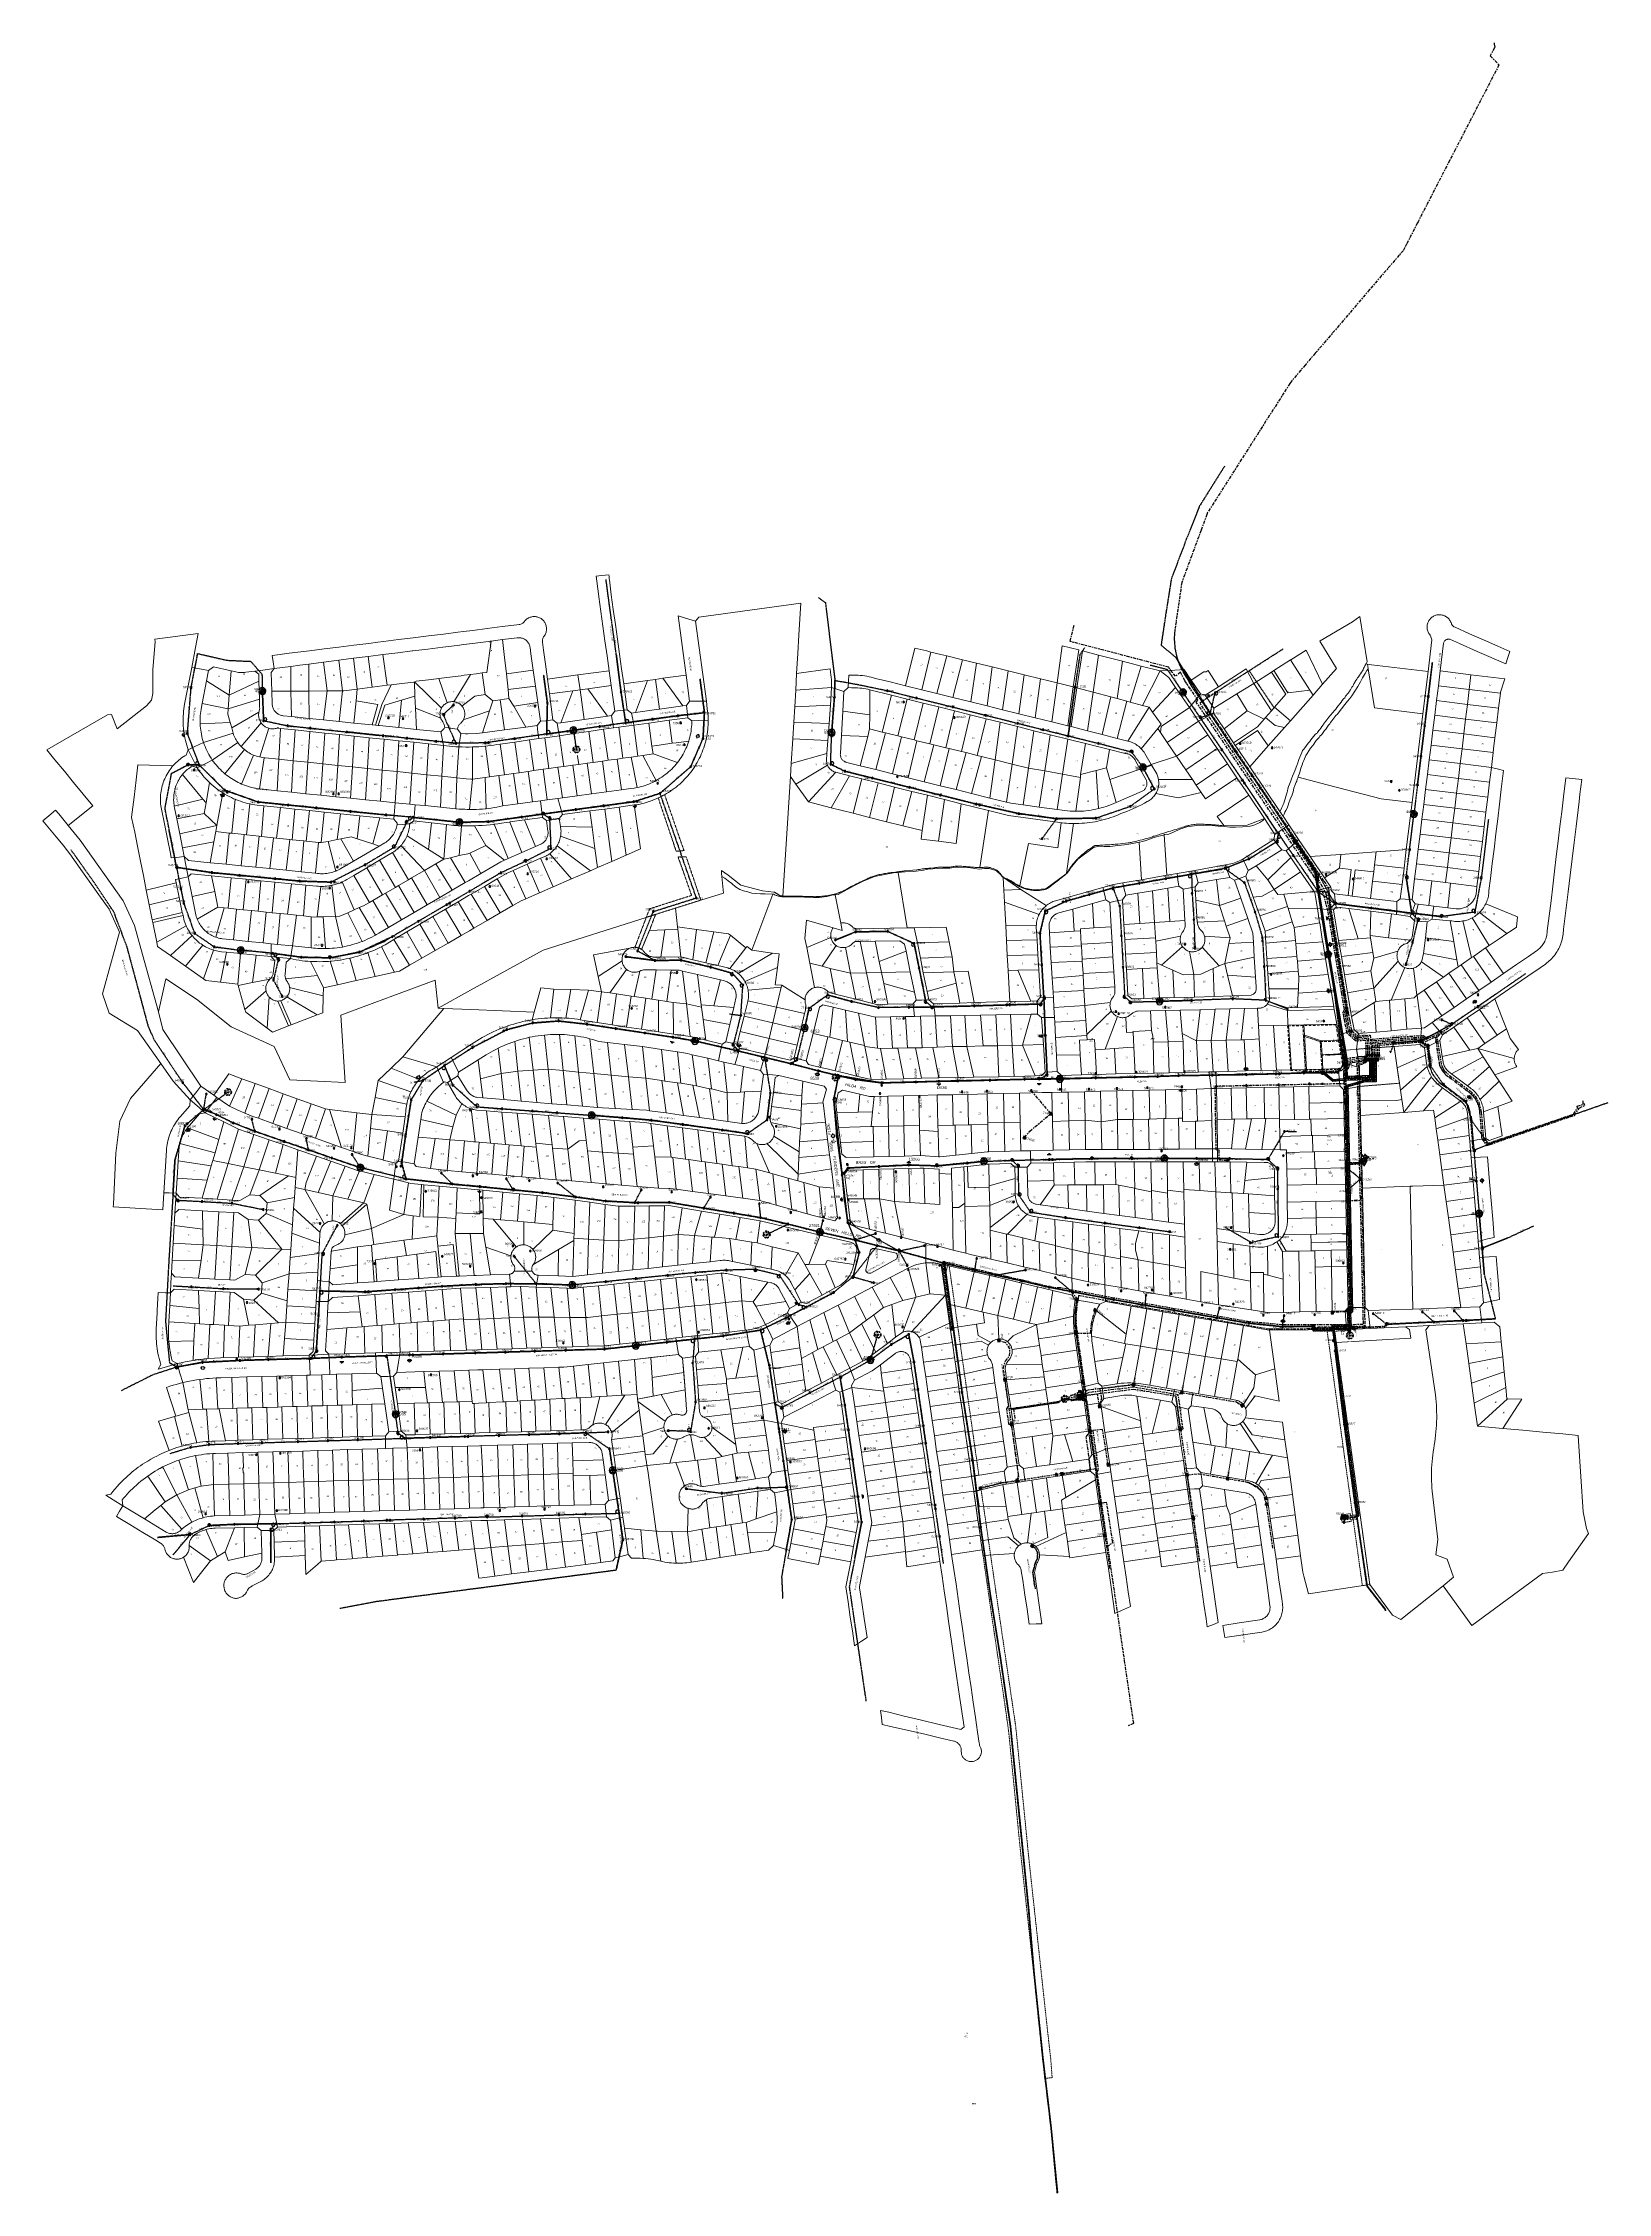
# Model space of a CAD drawing. Header units: metres. Extents: x 311460 to 313373, y 6261260 to 6263889.
import ezdxf
from ezdxf.enums import TextEntityAlignment as Align

# ---------------------------------------------------------------- set-up
doc = ezdxf.new("R2010")
doc.units = ezdxf.units.M
for name, pattern in [('Cable Exist OH', [1, 1, 0]), ('Cable Exist UG', [8.2, 4, -1.2, 1.8, -1.2]), ('Dash', [5, 3, -2]), ('DOTX2', [0.5, 0, -0.5]), ('HIDDEN', [0.375, 0.25, -0.125]), ('HIDDEN2', [0.1875, 0.125, -0.0625])]:
    doc.linetypes.add(name, pattern=pattern)
doc.layers.get('0').update_dxf_attribs({"color": 6})
for name, color, linetype, lineweight in [('Cadastre Developer_SP_EXT', 9, 'Continuous', 5), ('Cadastre Easements_SP_EXT', 9, 'Continuous', 5), ('Cadastre Land Parcels_SP_EXT', 9, 'Continuous', 5), ('Cadastre Other Property_SP_EXT', 9, 'HIDDEN', 5), ('Cadastre Roads_SP_EXT', 9, 'Continuous', 5)]:
    doc.layers.add(name, color=color, linetype=linetype, lineweight=lineweight)
for name, color, linetype in [('Equip_HV_EXT', 7, 'Continuous'), ('Equip_LV_EXT', 7, 'Continuous'), ('Equip_SL_EXT', 7, 'Continuous'), ('Equip_SP_HV_EXT', 7, 'Continuous'), ('Equip_SP_HV_NEW', 2, 'Continuous'), ('Equip_SP_LV_EXT', 7, 'Continuous'), ('Mains_HV_EXT', 7, 'Continuous'), ('Mains_HV_NEW', 2, 'Continuous'), ('Mains_LV_EXT', 7, 'Continuous'), ('Mains_LV_NEW', 2, 'Continuous'), ('Mains_LV_SL_EXT', 7, 'Continuous'), ('Mains_SL_EXT', 7, 'Continuous'), ('Mains_TR_EXT', 7, 'Continuous'), ('Notes', 7, 'Continuous'), ('Notes_HV_MISC', 7, 'Continuous'), ('Notes_LV_MISC', 7, 'Continuous'), ('Notes_SP_MISC', 7, 'Continuous'), ('Notes_TR_MISC', 7, 'Continuous'), ('OH_Details_SP_MISC', 7, 'Continuous'), ('Sub_HV_EXT', 7, 'Continuous'), ('Sub_SP_EXT', 7, 'Continuous'), ('Sub_SP_TR_HV_LV_EXT', 7, 'Continuous'), ('Sub_TR_EXT', 7, 'Continuous'), ('SupportsOH_SP_HV_LV_SL_EXT', 7, 'Continuous'), ('SupportsOH_SP_TR_HV_LV_SL_EXT', 7, 'Continuous'), ('SupportsUG_SP_LV_EXT', 7, 'Continuous'), ('SupportsUG_SP_LV_SL_EXT', 7, 'Continuous')]:
    doc.layers.add(name, color=color, linetype=linetype)
doc.layers.get('0').freeze()
doc.styles.add('COLUMN_LABEL', font='arial.ttf')
doc.styles.add('HVSW_LABEL', font='arial.ttf')
doc.styles.add('iecARIAL', font='arial.ttf', dxfattribs={"height": 2})
doc.styles.add('IESYMBOL1', font='isocp.shx')
doc.styles.add('POLE_LABEL', font='arial.ttf')
doc.styles.add('SLCP_LABEL', font='arial.ttf', dxfattribs={"height": 3.5})
doc.styles.get("Standard").update_dxf_attribs({"font": 'arial.ttf'})
doc.styles.add('SWITCH_LABEL', font='arial.ttf', dxfattribs={"height": 2.5})
doc.linetypes.add('Cable E OH', pattern='A,9.4,["E",Standard,S=1.7,R=0,X=0,Y=-1],0', length=9.4)
doc.linetypes.add('Cable E UG', pattern='A,6,-0.5,["E",Standard,S=1.7,R=0,X=0.5,Y=-1],-2.9', length=9.4)
doc.linetypes.add('Cable P UG', pattern='A,6,-0.5,["P",Standard,S=1.7,R=0,X=0.5,Y=-1],-2.9', length=9.4)

# ---------------------------------------------------------------- blocks, each defined once
blk = doc.blocks.new('SUB_POLE_EXT')
blk.add_wipeout([(0, 4.2), (0.4, 4.2), (0.8, 4.1), (1.2, 4), (1.6, 3.9), (2, 3.7), (2.3, 3.5), (2.7, 3.3), (3, 3), (3.3, 2.7), (3.5, 2.3), (3.8, 1.9), (3.9, 1.6), (4, 1.2), (4.2, 0.6), (4.2, 0), (4.2, -0.6), (4.1, -1.1), (3.9, -1.6), (3.6, -2.2), (3.2, -2.7), (3, -3), (2.7, -3.3), (2.4, -3.5), (2, -3.7), (1.6, -3.9), (1.3, -4), (0.8, -4.1), (0.4, -4.2), (0, -4.2), (-0.4, -4.2), (-0.8, -4.1), (-1.2, -4), (-1.6, -3.9), (-2, -3.7), (-2.4, -3.5), (-2.7, -3.3), (-3, -3), (-3.2, -2.7), (-3.5, -2.3), (-3.7, -2), (-3.9, -1.6), (-4, -1.2), (-4.2, -0.8), (-4.2, -0.1), (-4.2, 0.4), (-4.1, 0.8), (-4, 1.3), (-3.9, 1.6), (-3.7, 2), (-3.5, 2.4), (-3.3, 2.7), (-3, 3), (-2.7, 3.3), (-2.3, 3.5), (-2, 3.7), (-1.6, 3.9), (-1.2, 4), (-0.8, 4.2), (-0.4, 4.2)])
blk.add_line((2.2, 0.5), (2.2, 0.5, 0))
blk.add_lwpolyline([(-4.2, 0, 1), (4.2, 0, 1)], format="xyb", close=True)
blk.add_lwpolyline([(2.1, 0.5), (0, 4.2), (-3.7, -2.1), (3.7, -2.1)], close=True)
for tag, height, flags, p in [('STREET_CODE', 0.2, 9, (1.5, 0)), ('ASSET_NUM', 3.5, 8, (2, 2)), ('CONSTRUCTED_VOLTAGE', 0.2, 9, (1.5, -0.2)), ('NO_PHASES', 0.2, 9, (1.5, -0.4)), ('OPERATING_VOLTAGE', 0.2, 9, (1.5, -0.6)), ('OPERATED_BY', 0.2, 9, (1.5, -0.8)), ('MAINTAINED_BY', 0.2, 9, (1.5, -1)), ('ORIENTATION', 0.2, 9, (1.5, -1.2)), ('OWNED_BY', 0.2, 9, (1.5, -1.4)), ('SECONDARY_VOLTAGE', 0.2, 9, (1.5, -1.6)), ('STATE', 0.2, 9, (1.5, -1.8)), ('SUBSTATION_TYPE', 0.2, 9, (1.5, -2)), ('USAGE', 0.2, 9, (1.5, -2.2)), ('LEGEND', 0.2, 9, (1.5, -2.4)), ('LOCATION', 0.2, 9, (1.5, -2.6)), ('STREETNAME', 0.2, 9, (1.5, -2.8)), ('SUBURB', 0.2, 9, (1.5, -3)), ('NOTES', 0.2, 9, (1.5, -3.2)), ('Z', 0.2, 1, (1.5, -3.4))]:
    blk.add_attdef(tag, text='', height=height, dxfattribs=dict(flags=flags)).set_placement(p, align=Align.MIDDLE_LEFT)
blk = doc.blocks.new('SUB_PADMOUNT_EXT')
for points in [[(0, 0), (-3.84, 1.92), (-3.84, -1.92)], [(0, 0), (3.84, 1.92), (3.84, -1.92)]]:
    blk.add_hatch(color=256).paths.add_polyline_path(points)
for p, q in [((3.84, 1.92), (-3.84, -1.92)), ((-3.84, 1.92), (3.84, -1.92))]:
    blk.add_line(p, q)
blk.add_lwpolyline([(-3.84, -1.92), (3.84, -1.92), (3.84, 1.92), (-3.84, 1.92)], close=True)
for tag, height, flags, p in [('STREET_CODE', 0.2, 9, (1.5, 0)), ('ASSET_NUM', 3.5, 8, (2, 2)), ('CONSTRUCTED_VOLTAGE', 0.2, 9, (1.5, -0.2)), ('OPERATING_VOLTAGE', 0.2, 9, (1.5, -0.6)), ('ORIENTATION', 0.2, 9, (1.5, -0.8)), ('OWNED_BY', 0.2, 9, (1.5, -1)), ('OPERATED_BY', 0.2, 9, (1.5, -1.2)), ('SECONDARY_VOLTAGE', 0.2, 9, (1.5, -1.6)), ('STATE', 0.2, 9, (1.5, -1.8)), ('SUBSTATION_TYPE', 0.2, 9, (1.5, -2.2)), ('STREETNAME', 0.2, 9, (1.5, -3)), ('SUBURB', 0.2, 9, (1.5, -3.2)), ('Z', 0.2, 1, (1.5, -3.6)), ('NO_PHASES', 0.2, 9, (1.5, -0.4)), ('MAINTAINED_BY', 0.2, 9, (1.5, -1.4)), ('PARENT', 0.2, 9, (1.5, -2)), ('USAGE', 0.2, 9, (1.5, -2.4)), ('LEGEND', 0.2, 9, (1.5, -2.6)), ('LOCATION', 0.2, 9, (1.5, -2.8)), ('NOTES', 0.2, 9, (1.5, -3.4))]:
    blk.add_attdef(tag, text='', height=height, dxfattribs=dict(flags=flags)).set_placement(p, align=Align.MIDDLE_LEFT)
blk = doc.blocks.new('COLUMN_EXT')
blk.add_hatch(color=256).paths.add_polyline_path([(-1.5, 1.5), (-1.5, -1.5), (1.5, -1.5), (1.5, 1.5)])
blk.add_lwpolyline([(-1.5, -1.5), (1.5, -1.5), (1.5, 1.5), (-1.5, 1.5)], close=True)
for tag, height, style, flags, p in [('STRUCTURE_PLANT_NUMBER', 0.2, 'POLE_LABEL', 9, (1.8, 0)), ('ASSET_NUM', 2.5, 'COLUMN_LABEL', 8, (2, 2)), ('STREET_CODE', 0.2, 'COLUMN_LABEL', 9, (1.8, -0.2))]:
    blk.add_attdef(tag, text='', height=height, dxfattribs=dict(style=style, flags=flags)).set_placement(p, align=Align.MIDDLE_LEFT)
at = {"flags": 9}
for tag, p in [('COLUMN_TYPE', (1.8, -0.4)), ('OWNED_BY', (1.8, -0.6)), ('STATE', (1.8, -0.8)), ('USAGE', (1.8, -1)), ('LEGEND', (1.8, -1.2)), ('LOCATION', (1.8, -1.4)), ('STREETNAME', (1.8, -1.6)), ('SUBURB', (1.8, -1.8)), ('NOTES', (1.8, -2))]:
    blk.add_attdef(tag, text='', height=0.2, dxfattribs=at).set_placement(p, align=Align.MIDDLE_LEFT)
at = {"flags": 1}
blk.add_attdef('Z', (1.8, -2.4), '', height=0.2, dxfattribs=at)
blk = doc.blocks.new('PILLAR_EXT')
blk.add_hatch(color=256).paths.add_polyline_path([(-2.475, 0.99), (-2.475, -0.99), (2.475, -0.99), (2.475, 0.99)])
blk.add_lwpolyline([(-2.475, -0.99), (2.475, -0.99), (2.475, 0.99), (-2.475, 0.99)], close=True)
for tag, p, flags in [('OWNED_BY', (0, -0.2), 9), ('STATE', (0, -0.4), 9), ('SUPPORT_TYPE', (0, -0.6), 9), ('STREETNAME', (0, -1.8), 9), ('SUBURB', (0, -2), 1), ('USAGE', (0, -0.8), 9), ('LEGEND', (0, -1), 9), ('LOCATION', (0, -1.2), 9), ('NOTES', (0, -1.4), 9), ('PARENT', (0, -1.6), 9)]:
    blk.add_attdef(tag, p, '', height=0.2, dxfattribs=dict(flags=flags))
at = {"style": 'iecARIAL', "flags": 8}
blk.add_attdef('ASSET_NUM', (1.5, 3.5), '', height=2.5, dxfattribs=at)
blk = doc.blocks.new('LV_OH_LINKS_OPEN_EXT')
for p, q in [((-0.2, 5), (-0.2, 5.5)), ((-0.2, 3), (-0.2, 2.5)), ((0.2, 5), (0.2, 5.5)), ((0.2, 3), (0.2, 2.5))]:
    blk.add_line(p, q)
blk.add_lwpolyline([(0, 3, 1), (0, 5, 1)], format="xyb", close=True)
at = {"flags": 1}
blk.add_attdef('Z', (0, 0), '', height=0.2, dxfattribs=at)
at = {"flags": 9}
for tag, p in [('ACTUAL_STATUS', (0, 0)), ('CONSTRUCTED_VOLTAGE', (0, -0.2)), ('NO_PHASES', (0, -0.4)), ('OPERATING_VOLTAGE', (0, -0.6)), ('ORIENTATION', (0, -0.8)), ('OWNED_BY', (0, -1)), ('STATE', (0, -1.2)), ('SWITCH_TYPE', (0, -1.4)), ('USAGE', (0, -1.6)), ('LEGEND', (0, -1.8)), ('NOTES', (0, -2))]:
    blk.add_attdef(tag, text='', height=0.2, dxfattribs=at).set_placement(p, align=Align.MIDDLE_LEFT)
blk = doc.blocks.new('*U156')
for p, q in [((2.9, -1.6), (2.4, -1.4)), ((3, -1.3), (2.6, -1.1)), ((4.6, -2.5), (5.1, -2.7)), ((4.8, -2.2), (5.2, -2.4))]:
    blk.add_line(p, q)
blk.add_lwpolyline([(2.9, -1.5, 1), (4.7, -2.4, 1)], format="xyb", close=True)
at = {"flags": 1}
blk.add_attdef('Z', (0, 0), '', height=0.2, dxfattribs=at)
at = {"flags": 9}
for tag, p in [('ACTUAL_STATUS', (0, 0)), ('CONSTRUCTED_VOLTAGE', (0, -0.2)), ('NO_PHASES', (0, -0.4)), ('OPERATING_VOLTAGE', (0, -0.6)), ('ORIENTATION', (0, -0.8)), ('OWNED_BY', (0, -1)), ('STATE', (0, -1.2)), ('SWITCH_TYPE', (0, -1.4)), ('USAGE', (0, -1.6)), ('LEGEND', (0, -1.8)), ('NOTES', (0, -2))]:
    blk.add_attdef(tag, text='', height=0.2, dxfattribs=at).set_placement(p, align=Align.MIDDLE_LEFT)
blk = doc.blocks.new('*U155')
for p, q in [((2.8, 0.2), (2.3, 0.2)), ((4.8, 0.1), (5.2, 0.1)), ((2.8, -0.2), (2.3, -0.2)), ((4.7, -0.2), (5.2, -0.2))]:
    blk.add_line(p, q)
blk.add_lwpolyline([(2.8, 0, 1), (4.8, 0, 1)], format="xyb", close=True)
at = {"flags": 1}
blk.add_attdef('Z', (0, 0), '', height=0.2, dxfattribs=at)
at = {"flags": 9}
for tag, p in [('ACTUAL_STATUS', (0, 0)), ('CONSTRUCTED_VOLTAGE', (0, -0.2)), ('NO_PHASES', (0, -0.4)), ('OPERATING_VOLTAGE', (0, -0.6)), ('ORIENTATION', (0, -0.8)), ('OWNED_BY', (0, -1)), ('STATE', (0, -1.2)), ('SWITCH_TYPE', (0, -1.4)), ('USAGE', (0, -1.6)), ('LEGEND', (0, -1.8)), ('NOTES', (0, -2))]:
    blk.add_attdef(tag, text='', height=0.2, dxfattribs=at).set_placement(p, align=Align.MIDDLE_LEFT)
blk = doc.blocks.new('*U140')
for p, q in [((2, 0), (1.5, 0)), ((2, -0.3), (1.5, -0.3)), ((3.9, -0.5), (4.4, -0.5)), ((4, -0.2), (4.5, -0.2))]:
    blk.add_line(p, q)
blk.add_lwpolyline([(2, -0.2, 1), (4, -0.3, 1)], format="xyb", close=True)
at = {"flags": 1}
blk.add_attdef('Z', (0, 0), '', height=0.2, dxfattribs=at)
at = {"flags": 9}
for tag, p in [('ACTUAL_STATUS', (0, 0)), ('CONSTRUCTED_VOLTAGE', (0, -0.2)), ('NO_PHASES', (0, -0.4)), ('OPERATING_VOLTAGE', (0, -0.6)), ('ORIENTATION', (0, -0.8)), ('OWNED_BY', (0, -1)), ('STATE', (0, -1.2)), ('SWITCH_TYPE', (0, -1.4)), ('USAGE', (0, -1.6)), ('LEGEND', (0, -1.8)), ('NOTES', (0, -2))]:
    blk.add_attdef(tag, text='', height=0.2, dxfattribs=at).set_placement(p, align=Align.MIDDLE_LEFT)
blk = doc.blocks.new('*U157')
for p, q in [((-3.8, 1.1), (-4.2, 1.3)), ((-3.7, 1.5), (-4.1, 1.6)), ((-1.9, 0.5), (-1.5, 0.3)), ((-1.8, 0.8), (-1.3, 0.6))]:
    blk.add_line(p, q)
blk.add_lwpolyline([(-1.9, 0.6, 1), (-3.7, 1.3, 1)], format="xyb", close=True)
at = {"flags": 1}
blk.add_attdef('Z', (0, 0), '', height=0.2, dxfattribs=at)
at = {"flags": 9}
for tag, p in [('ACTUAL_STATUS', (0, 0)), ('CONSTRUCTED_VOLTAGE', (0, -0.2)), ('NO_PHASES', (0, -0.4)), ('OPERATING_VOLTAGE', (0, -0.6)), ('ORIENTATION', (0, -0.8)), ('OWNED_BY', (0, -1)), ('STATE', (0, -1.2)), ('SWITCH_TYPE', (0, -1.4)), ('USAGE', (0, -1.6)), ('LEGEND', (0, -1.8)), ('NOTES', (0, -2))]:
    blk.add_attdef(tag, text='', height=0.2, dxfattribs=at).set_placement(p, align=Align.MIDDLE_LEFT)
blk = doc.blocks.new('LV_OH_LINKS_DISTFUSE_EXT')
for p, q in [((0, 0), (0.96, 0)), ((3.84, 0), (4.8, 0))]:
    blk.add_line(p, q)
blk.add_lwpolyline([(3.84, -1.2), (3.84, 1.2), (0.96, -1.2), (0.96, 1.2)], close=True)
at = {"flags": 9}
for tag, p in [('ACTUAL_STATUS', (0, 0)), ('CONSTRUCTED_VOLTAGE', (0, -0.2)), ('OPERATING_VOLTAGE', (0, -0.6)), ('ORIENTATION', (0, -0.8)), ('OWNED_BY', (0, -1)), ('STATE', (0, -1.2)), ('SWITCH_TYPE', (0, -1.4)), ('NO_PHASES', (0, -0.4)), ('USAGE', (0, -1.6)), ('NOTES', (0, -1.8))]:
    blk.add_attdef(tag, text='', height=0.2, dxfattribs=at).set_placement(p, align=Align.MIDDLE_LEFT)
at = {"flags": 1}
blk.add_attdef('Z', (0, 0), '', height=0.2, dxfattribs=at)
blk = doc.blocks.new('LV_OH_LINKS_CLOSED_EXT')
for p, q in [((-0.2, 5), (-0.2, 3)), ((0.2, 5), (0.2, 3))]:
    blk.add_line(p, q)
blk.add_lwpolyline([(0, 3, 1), (0, 5, 1)], format="xyb", close=True)
at = {"flags": 1}
blk.add_attdef('Z', (0, 0), '', height=0.2, dxfattribs=at)
at = {"flags": 9}
for tag, p in [('ACTUAL_STATUS', (0, 0)), ('CONSTRUCTED_VOLTAGE', (0, -0.2)), ('NO_PHASES', (0, -0.4)), ('OPERATING_VOLTAGE', (0, -0.6)), ('ORIENTATION', (0, -0.8)), ('OWNED_BY', (0, -1)), ('STATE', (0, -1.2)), ('SWITCH_TYPE', (0, -1.4)), ('USAGE', (0, -1.6)), ('NOTES', (0, -1.8))]:
    blk.add_attdef(tag, text='', height=0.2, dxfattribs=at).set_placement(p, align=Align.MIDDLE_LEFT)
blk = doc.blocks.new('POLE_EXT')
blk.add_hatch(color=256).paths.add_polyline_path([(-1, 0, 1), (1, 0, 1)])
blk.add_lwpolyline([(-1, 0, 1), (1, 0, 1)], format="xyb", close=True)
for tag, height, flags, p in [('pNumber', 2.5, 8, (-17.8, 2.1)), ('OWNED_BY', 0.2, 9, (1.4, -0.4)), ('PARENT', 0.2, 9, (1.4, -0.6)), ('SPECIAL_USE', 0.2, 9, (1.4, -0.8)), ('STATE', 0.2, 9, (1.4, -1)), ('USAGE', 0.2, 9, (1.4, -1.2)), ('cLV', 0.2, 9, (1.4, -1.4)), ('hDepth', 0.2, 9, (1.4, -1.6)), ('hDia', 0.2, 9, (1.4, -1.8)), ('cHV', 0.2, 9, (1.4, -2)), ('LBRACKET', 0.2, 9, (1.4, -2.2)), ('LExisting', 0.2, 9, (1.4, -2.4)), ('LANTNUMBER', 0.2, 9, (1.4, -2.6)), ('LOther', 0.2, 9, (1.4, -2.8)), ('LRemove', 0.2, 9, (1.4, -3)), ('LEGEND', 0.2, 9, (1.4, -3.2)), ('cLinedev', 0.2, 9, (1.4, -3.4)), ('LOCATION', 0.2, 9, (1.4, -3.6)), ('pExisting', 0.2, 9, (1.4, -3.8)), ('PFNUMBER', 0.2, 9, (1.4, -4)), ('NEWPFNUMBER', 0.2, 9, (1.4, -4.2)), ('pFooting', 0.2, 9, (1.4, -4.4)), ('pNew', 0.2, 9, (1.4, -4.6)), ('pRelocate', 0.2, 9, (1.4, -5)), ('pRemove', 0.2, 9, (1.4, -5.2)), ('pReplace', 0.2, 9, (1.4, -5.4)), ('pStay', 0.2, 9, (1.4, -5.6)), ('pType', 0.2, 9, (1.4, -5.8)), ('cspan', 0.2, 9, (1.4, -6)), ('STREETNAME', 0.2, 9, (1.4, -6.2)), ('SUBURB', 0.2, 9, (1.4, -6.4)), ('NOTES', 0.2, 9, (1.4, -6.6)), ('MAINTAINED_BY', 0.2, 9, (1.4, -6.8)), ('OPERATED_BY', 0.2, 9, (1.4, -7))]:
    blk.add_attdef(tag, text='', height=height, dxfattribs=dict(flags=flags)).set_placement(p, align=Align.MIDDLE_LEFT)
at = {"style": 'POLE_LABEL'}
for tag, height, flags, p in [('STRUCTURE_PLANT_NUMBER', 0.2, 9, (1.4, 0)), ('ASSET_NUM', 2.5, 8, (2, 2)), ('STREET_CODE', 0.2, 9, (1.4, -0.2))]:
    blk.add_attdef(tag, text='', height=height, dxfattribs=dict(at, flags=flags)).set_placement(p, align=Align.MIDDLE_LEFT)
at = {"flags": 1}
blk.add_attdef('Z', (1.4, -7.3), '', height=0.2, dxfattribs=at)
blk = doc.blocks.new('HV_STJ_EXT')
h = blk.add_hatch(color=256)
edge = h.paths.add_edge_path()
edge.add_ellipse((-0.6, 0.1), major_axis=(0.226, 0.226), ratio=1, start_angle=45, end_angle=135)
edge.add_line((-0.9, 0.1), (-0.9, -0.1))
edge.add_ellipse((-0.6, -0.1), major_axis=(0.226, 0.226), ratio=1, start_angle=135, end_angle=225)
edge.add_line((-0.6, -0.5), (0.6, -0.5))
edge.add_ellipse((0.6, -0.1), major_axis=(-0.226, 0.226), ratio=1, start_angle=135, end_angle=225)
edge.add_line((0.9, -0.1), (0.9, 0.1))
edge.add_ellipse((0.6, 0.1), major_axis=(-0.226, 0.226), ratio=1, start_angle=225, end_angle=315)
edge.add_line((0.6, 0.5), (-0.6, 0.5))
blk.add_lwpolyline([(-0.9, 0.1), (-0.9, -0.1, 0.414214), (-0.6, -0.5), (0.6, -0.5, 0.414214), (0.9, -0.1), (0.9, 0.1, 0.414214), (0.6, 0.5), (-0.6, 0.5, 0.414214)], format="xyb", close=True)
for tag, flags, p in [('ORIENTATION', 9, (1.5, 0)), ('USAGE', 9, (1.5, -0.2)), ('LEGEND', 9, (1.5, -0.4)), ('NOTES', 9, (1.5, -0.6)), ('Z', 1, (1.5, -0.8))]:
    blk.add_attdef(tag, text='', height=0.2, dxfattribs=dict(flags=flags)).set_placement(p, align=Align.MIDDLE_LEFT)
blk = doc.blocks.new('LV_STJ_EXT')
h = blk.add_hatch(color=256)
edge = h.paths.add_edge_path()
edge.add_ellipse((-0.6, 0.1), major_axis=(0.226, 0.226), ratio=1, start_angle=45, end_angle=135)
edge.add_line((-0.9, 0.1), (-0.9, -0.1))
edge.add_ellipse((-0.6, -0.1), major_axis=(0.226, 0.226), ratio=1, start_angle=135, end_angle=225)
edge.add_line((-0.6, -0.5), (0.6, -0.5))
edge.add_ellipse((0.6, -0.1), major_axis=(-0.226, 0.226), ratio=1, start_angle=135, end_angle=225)
edge.add_line((0.9, -0.1), (0.9, 0.1))
edge.add_ellipse((0.6, 0.1), major_axis=(-0.226, 0.226), ratio=1, start_angle=225, end_angle=315)
edge.add_line((0.6, 0.5), (-0.6, 0.5))
blk.add_lwpolyline([(-0.9, 0.1), (-0.9, -0.1, 0.414214), (-0.6, -0.5), (0.6, -0.5, 0.414214), (0.9, -0.1), (0.9, 0.1, 0.414214), (0.6, 0.5), (-0.6, 0.5, 0.414214)], format="xyb", close=True)
at = {"flags": 1}
blk.add_attdef('Z', (0, 0), '', height=0.2, dxfattribs=at)
at = {"flags": 9}
for tag, p in [('ORIENTATION', (0, 0)), ('USAGE', (0, -0.2)), ('LEGEND', (0, -0.4)), ('NOTES', (0, -0.6))]:
    blk.add_attdef(tag, text='', height=0.2, dxfattribs=at).set_placement(p, align=Align.MIDDLE_LEFT)
blk = doc.blocks.new('LV_UG_LINKS_OPEN_EXT')
blk.add_wipeout([(-0.2, 1.5), (-0.4, 1.4), (-0.6, 1.4), (-0.8, 1.3), (-0.9, 1.2), (-1.1, 1), (-1.2, 0.9), (-1.3, 0.7), (-1.4, 0.6), (-1.4, 0.4), (-1.5, 0.2), (-1.5, 0), (-1.5, -0.2), (-1.5, -0.3), (-1.4, -0.5), (-1.3, -0.7), (-1.2, -0.9), (-1.1, -1), (-1, -1.1), (-0.8, -1.2), (-0.7, -1.3), (-0.5, -1.4), (-0.3, -1.5), (-0.1, -1.5), (0.1, -1.5), (0.2, -1.5), (0.4, -1.4), (0.6, -1.4), (0.8, -1.3), (0.9, -1.2), (1.1, -1), (1.2, -0.9), (1.3, -0.7), (1.4, -0.6), (1.4, -0.4), (1.5, -0.2), (1.5, 0), (1.5, 0.2), (1.5, 0.3), (1.4, 0.5), (1.3, 0.7), (1.2, 0.9), (1.1, 1), (1, 1.1), (0.8, 1.2), (0.7, 1.3), (0.5, 1.4), (0.3, 1.5), (0.1, 1.5), (-0.1, 1.5)])
for p, q in [((-0.2, 1.5), (-0.2, 2.2)), ((0.2, 1.5), (0.2, 2.2)), ((-0.2, -1.5), (-0.2, -2.2)), ((0.2, -1.5), (0.2, -2.2))]:
    blk.add_line(p, q)
blk.add_lwpolyline([(0, -1.5, 1), (0, 1.5, 1)], format="xyb", close=True)
at = {"flags": 1}
blk.add_attdef('Z', (0, 0), '', height=0.2, dxfattribs=at)
at = {"flags": 9}
for tag, p in [('ACTUAL_STATUS', (0, 0)), ('CONSTRUCTED_VOLTAGE', (0, -0.2)), ('NO_PHASES', (0, -0.4)), ('OPERATING_VOLTAGE', (0, -0.6)), ('ORIENTATION', (0, -0.8)), ('STATE', (0, -1)), ('SWITCH_TYPE', (0, -1.2)), ('USAGE', (0, -1.4)), ('NOTES', (0, -1.6))]:
    blk.add_attdef(tag, text='', height=0.2, dxfattribs=at).set_placement(p, align=Align.MIDDLE_LEFT)
blk = doc.blocks.new('LV_UG_DFUSE_CLOSED_EXT')
for points in [[(1, 0), (0, 0)], [(5, -0.7), (2.2, 0.7)], [(5, 0.7), (2.2, -0.7)], [(6.2, 0), (7.2, 0)]]:
    blk.add_lwpolyline(points)
for centre in [(1.8, 0), (5.4, 0)]:
    blk.add_circle(centre, 0.8)
at = {"flags": 1}
blk.add_attdef('Z', (0, 0), '', height=0.2, dxfattribs=at)
at = {"flags": 9}
for tag, p in [('ACTUAL_STATUS', (0, 0)), ('CONSTRUCTED_VOLTAGE', (0, -0.2)), ('NO_PHASES', (0, -0.4)), ('OPERATING_VOLTAGE', (0, -0.6)), ('ORIENTATION', (0, -0.8)), ('STATE', (0, -1)), ('SWITCH_TYPE', (0, -1.2)), ('USAGE', (0, -1.4)), ('NOTES', (0, -1.6))]:
    blk.add_attdef(tag, text='', height=0.2, dxfattribs=at).set_placement(p, align=Align.MIDDLE_LEFT)
blk = doc.blocks.new('LV_UG_DFUSE_OPEN_EXT')
for points in [[(1, 0), (0, 0)], [(6.2, 0), (7.2, 0)]]:
    blk.add_lwpolyline(points)
for centre in [(1.8, 0), (5.4, 0)]:
    blk.add_circle(centre, 0.8)
at = {"flags": 1}
blk.add_attdef('Z', (0, 0), '', height=0.2, dxfattribs=at)
at = {"flags": 9}
for tag, p in [('ACTUAL_STATUS', (0, 0)), ('CONSTRUCTED_VOLTAGE', (0, -0.2)), ('NO_PHASES', (0, -0.4)), ('OPERATING_VOLTAGE', (0, -0.6)), ('ORIENTATION', (0, -0.8)), ('STATE', (0, -1)), ('SWITCH_TYPE', (0, -1.2)), ('USAGE', (0, -1.4)), ('NOTES', (0, -1.6))]:
    blk.add_attdef(tag, text='', height=0.2, dxfattribs=at).set_placement(p, align=Align.MIDDLE_LEFT)
blk = doc.blocks.new('HV_ABS_CLOSED_EXT')
blk.add_line((-3, 6.9), (3, 6.9))
blk.add_circle((0, 6.9), 1.8)
at = {"flags": 1}
blk.add_attdef('Z', (0, 0), '', height=0.2, dxfattribs=at)
at = {"style": 'HVSW_LABEL'}
for tag, height, flags, p in [('ASSET_NUM', 3.5, 8, (2, 2)), ('STREET_CODE', 0.2, 9, (0, -0.2))]:
    blk.add_attdef(tag, text='', height=height, dxfattribs=dict(at, flags=flags)).set_placement(p, align=Align.MIDDLE_LEFT)
at = {"flags": 9}
for tag, p in [('ACTUAL_STATUS', (0, -0.4)), ('CONSTRUCTED_VOLTAGE', (0, -0.6)), ('NO_PHASES', (0, -0.8)), ('OPERATING_VOLTAGE', (0, -1)), ('ORIENTATION', (0, -1.2)), ('OWNED_BY', (0, -1.4)), ('STATE', (0, -1.6)), ('SWITCH_TYPE', (0, -1.8)), ('USAGE', (0, -2)), ('LEGEND', (0, -2.2)), ('LOCATION', (0, -2.4)), ('STREETNAME', (0, -2.6)), ('SUBURB', (0, -2.8)), ('NOTES', (0, -3))]:
    blk.add_attdef(tag, text='', height=0.2, dxfattribs=at).set_placement(p, align=Align.MIDDLE_LEFT)
blk = doc.blocks.new('HV_ABS_OPEN_EXT')
for p, q in [((-3, 6.9), (-1.8, 6.9)), ((1.8, 6.9), (3, 6.9))]:
    blk.add_line(p, q)
blk.add_circle((0, 6.9), 1.8)
for tag, height, flags, p in [('STREET_CODE', 0.2, 9, (1.5, 0)), ('ASSET_NUM', 2.5, 8, (2, 2)), ('ACTUAL_STATUS', 0.2, 9, (1.5, -0.2)), ('CONSTRUCTED_VOLTAGE', 0.2, 9, (1.5, -0.4)), ('NO_PHASES', 0.2, 9, (1.5, -0.6)), ('OPERATING_VOLTAGE', 0.2, 9, (1.5, -0.8)), ('ORIENTATION', 0.2, 9, (1.5, -1)), ('OWNED_BY', 0.2, 9, (1.5, -1.2)), ('STATE', 0.2, 9, (1.5, -1.4)), ('SWITCH_TYPE', 0.2, 9, (1.5, -1.6)), ('USAGE', 0.2, 9, (1.5, -1.8)), ('LEGEND', 0.2, 9, (1.5, -2)), ('LOCATION', 0.2, 9, (1.5, -2.2)), ('STREETNAME', 0.2, 9, (1.5, -2.4)), ('SUBURB', 0.2, 9, (1.5, -2.6)), ('NOTES', 0.2, 9, (1.5, -2.8)), ('MAINTAINED_BY', 0.2, 9, (1.5, -3)), ('OPERATED_BY', 0.2, 9, (1.5, -3.2)), ('LABEL_ALIGNMENT', 0.2, 9, (1.5, -3.4)), ('Z', 0.2, 1, (1.5, -3.6))]:
    blk.add_attdef(tag, text='', height=height, dxfattribs=dict(flags=flags)).set_placement(p, align=Align.MIDDLE_LEFT)
blk = doc.blocks.new('HV_USL_CLOSED_EXT')
blk.add_line((2.4, 5.5), (-2.4, 5.5))
blk.add_lwpolyline([(1.4, 5.5, 0.414214), (0, 6.9, 0.414214), (-1.4, 5.5)], format="xyb")
for tag, height, flags, p in [('STREET_CODE', 0.2, 9, (1.5, 0)), ('ASSET_NUM', 2.5, 8, (2, 2)), ('ACTUAL_STATUS', 0.2, 9, (1.5, -0.2)), ('CONSTRUCTED_VOLTAGE', 0.2, 9, (1.5, -0.4)), ('NO_PHASES', 0.2, 9, (1.5, -0.6)), ('OPERATING_VOLTAGE', 0.2, 9, (1.5, -0.8)), ('ORIENTATION', 0.2, 9, (1.5, -1)), ('OWNED_BY', 0.2, 9, (1.5, -1.2)), ('OPERATED_BY', 0.2, 9, (1.5, -1.4)), ('MAINTAINED_BY', 0.2, 9, (1.5, -1.6)), ('STATE', 0.2, 9, (1.5, -1.8)), ('SWITCH_TYPE', 0.2, 9, (1.5, -2)), ('USAGE', 0.2, 9, (1.5, -2.2)), ('LEGEND', 0.2, 9, (1.5, -2.4)), ('LOCATION', 0.2, 9, (1.5, -2.6)), ('STREETNAME', 0.2, 9, (1.5, -2.8)), ('SUBURB', 0.2, 9, (1.5, -3)), ('NOTES', 0.2, 9, (1.5, -3.2)), ('LABEL_ALIGNMENT', 0.2, 9, (1.5, -3.4)), ('Z', 0.2, 1, (1.5, -3.6))]:
    blk.add_attdef(tag, text='', height=height, dxfattribs=dict(flags=flags)).set_placement(p, align=Align.MIDDLE_LEFT)
blk = doc.blocks.new('*U138')
blk.add_line((1.1, -3.5), (5.9, -3.5))
blk.add_lwpolyline([(2.1, -3.5, 0.414214), (3.5, -5, 0.414214), (4.9, -3.5)], format="xyb")
for tag, height, flags, p in [('STREET_CODE', 0.2, 9, (1.5, 0)), ('ASSET_NUM', 2.5, 8, (2, 2)), ('ACTUAL_STATUS', 0.2, 9, (1.5, -0.2)), ('CONSTRUCTED_VOLTAGE', 0.2, 9, (1.5, -0.4)), ('NO_PHASES', 0.2, 9, (1.5, -0.6)), ('OPERATING_VOLTAGE', 0.2, 9, (1.5, -0.8)), ('ORIENTATION', 0.2, 9, (1.5, -1)), ('OWNED_BY', 0.2, 9, (1.5, -1.2)), ('OPERATED_BY', 0.2, 9, (1.5, -1.4)), ('MAINTAINED_BY', 0.2, 9, (1.5, -1.6)), ('STATE', 0.2, 9, (1.5, -1.8)), ('SWITCH_TYPE', 0.2, 9, (1.5, -2)), ('USAGE', 0.2, 9, (1.5, -2.2)), ('LEGEND', 0.2, 9, (1.5, -2.4)), ('LOCATION', 0.2, 9, (1.5, -2.6)), ('STREETNAME', 0.2, 9, (1.5, -2.8)), ('SUBURB', 0.2, 9, (1.5, -3)), ('NOTES', 0.2, 9, (1.5, -3.2)), ('LABEL_ALIGNMENT', 0.2, 9, (1.5, -3.4)), ('Z', 0.2, 1, (1.5, -3.6))]:
    blk.add_attdef(tag, text='', height=height, dxfattribs=dict(flags=flags)).set_placement(p, align=Align.MIDDLE_LEFT)
blk = doc.blocks.new('*U139')
blk.add_line((-2.3, -2.7), (2.5, -2.7))
blk.add_lwpolyline([(-1.3, -2.7, 0.414214), (0.1, -4.1, 0.414214), (1.6, -2.7)], format="xyb")
for tag, height, flags, p in [('STREET_CODE', 0.2, 9, (1.5, 0)), ('ASSET_NUM', 2.5, 8, (2, 2)), ('ACTUAL_STATUS', 0.2, 9, (1.5, -0.2)), ('CONSTRUCTED_VOLTAGE', 0.2, 9, (1.5, -0.4)), ('NO_PHASES', 0.2, 9, (1.5, -0.6)), ('OPERATING_VOLTAGE', 0.2, 9, (1.5, -0.8)), ('ORIENTATION', 0.2, 9, (1.5, -1)), ('OWNED_BY', 0.2, 9, (1.5, -1.2)), ('OPERATED_BY', 0.2, 9, (1.5, -1.4)), ('MAINTAINED_BY', 0.2, 9, (1.5, -1.6)), ('STATE', 0.2, 9, (1.5, -1.8)), ('SWITCH_TYPE', 0.2, 9, (1.5, -2)), ('USAGE', 0.2, 9, (1.5, -2.2)), ('LEGEND', 0.2, 9, (1.5, -2.4)), ('LOCATION', 0.2, 9, (1.5, -2.6)), ('STREETNAME', 0.2, 9, (1.5, -2.8)), ('SUBURB', 0.2, 9, (1.5, -3)), ('NOTES', 0.2, 9, (1.5, -3.2)), ('LABEL_ALIGNMENT', 0.2, 9, (1.5, -3.4)), ('Z', 0.2, 1, (1.5, -3.6))]:
    blk.add_attdef(tag, text='', height=height, dxfattribs=dict(flags=flags)).set_placement(p, align=Align.MIDDLE_LEFT)
blk = doc.blocks.new('*U158')
blk.add_line((-2.7, 4.4), (3.3, 4.4))
blk.add_circle((0.3, 4.4), 1.8)
at = {"flags": 1}
blk.add_attdef('Z', (0, 0), '', height=0.2, dxfattribs=at)
at = {"style": 'HVSW_LABEL'}
for tag, height, flags, p in [('ASSET_NUM', 3.5, 8, (2, 2)), ('STREET_CODE', 0.2, 9, (0, -0.2))]:
    blk.add_attdef(tag, text='', height=height, dxfattribs=dict(at, flags=flags)).set_placement(p, align=Align.MIDDLE_LEFT)
at = {"flags": 9}
for tag, p in [('ACTUAL_STATUS', (0, -0.4)), ('CONSTRUCTED_VOLTAGE', (0, -0.6)), ('NO_PHASES', (0, -0.8)), ('OPERATING_VOLTAGE', (0, -1)), ('ORIENTATION', (0, -1.2)), ('OWNED_BY', (0, -1.4)), ('STATE', (0, -1.6)), ('SWITCH_TYPE', (0, -1.8)), ('USAGE', (0, -2)), ('LEGEND', (0, -2.2)), ('LOCATION', (0, -2.4)), ('STREETNAME', (0, -2.6)), ('SUBURB', (0, -2.8)), ('NOTES', (0, -3))]:
    blk.add_attdef(tag, text='', height=0.2, dxfattribs=at).set_placement(p, align=Align.MIDDLE_LEFT)
blk = doc.blocks.new('*U141')
blk.add_line((2.2, 3.1), (-2.6, 3.1))
blk.add_lwpolyline([(1.2, 3.1, 0.414214), (-0.2, 4.6, 0.414214), (-1.7, 3.1)], format="xyb")
for tag, height, flags, p in [('STREET_CODE', 0.2, 9, (1.5, 0)), ('ASSET_NUM', 2.5, 8, (2, 2)), ('ACTUAL_STATUS', 0.2, 9, (1.5, -0.2)), ('CONSTRUCTED_VOLTAGE', 0.2, 9, (1.5, -0.4)), ('NO_PHASES', 0.2, 9, (1.5, -0.6)), ('OPERATING_VOLTAGE', 0.2, 9, (1.5, -0.8)), ('ORIENTATION', 0.2, 9, (1.5, -1)), ('OWNED_BY', 0.2, 9, (1.5, -1.2)), ('OPERATED_BY', 0.2, 9, (1.5, -1.4)), ('MAINTAINED_BY', 0.2, 9, (1.5, -1.6)), ('STATE', 0.2, 9, (1.5, -1.8)), ('SWITCH_TYPE', 0.2, 9, (1.5, -2)), ('USAGE', 0.2, 9, (1.5, -2.2)), ('LEGEND', 0.2, 9, (1.5, -2.4)), ('LOCATION', 0.2, 9, (1.5, -2.6)), ('STREETNAME', 0.2, 9, (1.5, -2.8)), ('SUBURB', 0.2, 9, (1.5, -3)), ('NOTES', 0.2, 9, (1.5, -3.2)), ('LABEL_ALIGNMENT', 0.2, 9, (1.5, -3.4)), ('Z', 0.2, 1, (1.5, -3.6))]:
    blk.add_attdef(tag, text='', height=height, dxfattribs=dict(flags=flags)).set_placement(p, align=Align.MIDDLE_LEFT)
blk = doc.blocks.new('SWG_HOLEC_SU_EXT')
blk.add_line((1.8, -2), (5.8, -2))
for points in [[(1, 0), (0, 0)], [(6.6, 0), (7.6, 0)]]:
    blk.add_lwpolyline(points)
for points in [[(1.8, -0.8, 1), (1.8, 0.8, 1)], [(5.8, -0.8, 1), (5.8, 0.8, 1)]]:
    blk.add_lwpolyline(points, format="xyb", close=True)
at = {"style": 'SWITCH_LABEL', "flags": 8}
blk.add_attdef('ASSET_NUM', text='', height=2.5, rotation=179.9544, dxfattribs=at).set_placement((-2.4, 0), align=Align.MIDDLE_LEFT)
at = {"flags": 1}
blk.add_attdef('Z', (0, 0), '', height=0.2, dxfattribs=at)
at = {"style": 'SWITCH_LABEL', "flags": 9}
blk.add_attdef('STREET_CODE', text='', height=0.2, dxfattribs=at).set_placement((0, -0.2), align=Align.MIDDLE_LEFT)
at = {"flags": 9}
for tag, p in [('ACTUAL_STATUS', (0, -0.4)), ('CONSTRUCTED_VOLTAGE', (0, -0.6)), ('NO_PHASES', (0, -0.8)), ('OPERATING_VOLTAGE', (0, -1)), ('ORIENTATION', (0, -1.2)), ('OWNED_BY', (0, -1.4)), ('PARENT', (0, -1.6)), ('STATE', (0, -1.8)), ('SWITCH_TYPE', (0, -2)), ('USAGE', (0, -2.2)), ('LOCATION', (0, -2.4)), ('STREETNAME', (0, -2.6)), ('SUBURB', (0, -2.8)), ('NOTES', (0, -3))]:
    blk.add_attdef(tag, text='', height=0.2, dxfattribs=at).set_placement(p, align=Align.MIDDLE_LEFT)
blk = doc.blocks.new('HV_DOF_CLOSED_EXT')
for p, q in [((0, 7.9), (0, 6.94)), ((0, 4.06), (0, 3.1))]:
    blk.add_line(p, q)
blk.add_lwpolyline([(-1.2, 4.06), (1.2, 4.06), (-1.2, 6.94), (1.2, 6.94)], close=True)
for tag, height, flags, p in [('STREET_CODE', 0.2, 9, (1.5, 0)), ('ASSET_NUM', 2.5, 8, (2, 2)), ('ACTUAL_STATUS', 0.2, 9, (1.5, -0.2)), ('CONSTRUCTED_VOLTAGE', 0.2, 9, (1.5, -0.4)), ('OPERATING_VOLTAGE', 0.2, 9, (1.5, -0.8)), ('ORIENTATION', 0.2, 9, (1.5, -1)), ('OWNED_BY', 0.2, 9, (1.5, -1.2)), ('OPERATED_BY', 0.2, 9, (1.5, -1.4)), ('STATE', 0.2, 9, (1.5, -1.8)), ('SWITCH_TYPE', 0.2, 9, (1.5, -2)), ('STREETNAME', 0.2, 9, (1.5, -2.8)), ('SUBURB', 0.2, 9, (1.5, -3)), ('Z', 0.2, 1, (1.5, -3.6)), ('NO_PHASES', 0.2, 9, (1.5, -0.6)), ('MAINTAINED_BY', 0.2, 9, (1.5, -1.6)), ('USAGE', 0.2, 9, (1.5, -2.2)), ('LEGEND', 0.2, 9, (1.5, -2.4)), ('LOCATION', 0.2, 9, (1.5, -2.6)), ('NOTES', 0.2, 9, (1.5, -3.2)), ('LABEL_ALIGNMENT', 0.2, 9, (1.5, -3.4))]:
    blk.add_attdef(tag, text='', height=height, dxfattribs=dict(flags=flags)).set_placement(p, align=Align.MIDDLE_LEFT)
blk = doc.blocks.new('End Shackle_EXT')
blk.add_wipeout([(0, 0.3), (1.8, 0.3), (1.8, -0.3), (0, -0.3)])
blk.add_line((1.8, -1), (1.8, 1))
at = {"flags": 1}
blk.add_attdef('Z', (0, 0), '', height=0.2, dxfattribs=at)
at = {"flags": 9}
for tag, p in [('CONNECTOR_TYPE', (0, 0)), ('CONSTRUCTED_VOLTAGE', (0, -0.2)), ('NO_PHASES', (0, -0.4)), ('OPERATING_VOLTAGE', (0, -0.6)), ('ORIENTATION', (0, -0.8)), ('OWNED_BY', (0, -1)), ('STATE', (0, -1.2)), ('USAGE', (0, -1.4)), ('NOTES', (0, -1.6))]:
    blk.add_attdef(tag, text='', height=0.2, dxfattribs=at).set_placement(p, align=Align.MIDDLE_LEFT)
blk = doc.blocks.new('SLCP_ZELL_EXT')
blk.add_wipeout([(-0.2, 7.5), (-0.7, 7.5), (-1.2, 7.4), (-1.6, 7.3), (-2.1, 7.2), (-2.5, 7.1), (-3, 6.9), (-3.4, 6.7), (-3.8, 6.5), (-4.2, 6.2), (-4.6, 5.9), (-5, 5.6), (-5.3, 5.3), (-5.6, 5), (-5.9, 4.6), (-6.2, 4.2), (-6.5, 3.8), (-6.7, 3.4), (-6.9, 3), (-7.1, 2.5), (-7.2, 2.1), (-7.3, 1.6), (-7.4, 1.2), (-7.5, 0.7), (-7.5, 0.2), (-7.5, -0.2), (-7.5, -0.7), (-7.4, -1.2), (-7.3, -1.6), (-7.2, -2.1), (-7.1, -2.5), (-6.9, -3), (-6.7, -3.4), (-6.5, -3.8), (-6.2, -4.2), (-5.9, -4.6), (-5.6, -5), (-5.3, -5.3), (-5, -5.6), (-4.6, -5.9), (-4.2, -6.2), (-3.8, -6.5), (-3.4, -6.7), (-3, -6.9), (-2.5, -7.1), (-2.1, -7.2), (-1.6, -7.3), (-1.2, -7.4), (-0.7, -7.5), (-0.2, -7.5), (0.2, -7.5), (0.7, -7.5), (1.2, -7.4), (1.6, -7.3), (2.1, -7.2), (2.5, -7.1), (3, -6.9), (3.4, -6.7), (3.8, -6.5), (4.2, -6.2), (4.6, -5.9), (5, -5.6), (5.3, -5.3), (5.6, -5), (5.9, -4.6), (6.2, -4.2), (6.5, -3.8), (6.7, -3.4), (6.9, -3), (7.1, -2.5), (7.2, -2.1), (7.3, -1.6), (7.4, -1.2), (7.5, -0.7), (7.5, -0.2), (7.5, 0.2), (7.5, 0.7), (7.4, 1.2), (7.3, 1.6), (7.2, 2.1), (7.1, 2.5), (6.9, 3), (6.7, 3.4), (6.5, 3.8), (6.2, 4.2), (5.9, 4.6), (5.6, 5), (5.3, 5.3), (5, 5.6), (4.6, 5.9), (4.2, 6.2), (3.8, 6.5), (3.4, 6.7), (3, 6.9), (2.5, 7.1), (2.1, 7.2), (1.6, 7.3), (1.2, 7.4), (0.7, 7.5), (0.2, 7.5)])
at = {"linetype": 'Dash', "lineweight": 40, "ltscale": 0.7}
for p, q in [((-4.1, 0), (4.1, 0)), ((0, 4.1), (0, -4.1))]:
    blk.add_line(p, q, dxfattribs=at)
blk.add_circle((0, 0), 4.11, dxfattribs=at)
at = {"lineweight": 40, "style": 'IESYMBOL1'}
for s, p in [('P', (-1.6, 0)), ('Z', (1.7, 0)), ('60', (-1.6, -3.3))]:
    blk.add_text(s, height=2, dxfattribs=at).set_placement(p, align=Align.BOTTOM_CENTER)
at = {"flags": 1}
blk.add_attdef('Z', (0, 0), '', height=0.2, dxfattribs=at)
at = {"style": 'SLCP_LABEL'}
for tag, height, flags, p in [('ASSET_NUM', 2.5, 8, (2, 2)), ('STREET_CODE', 0.2, 9, (0, -0.2))]:
    blk.add_attdef(tag, text='', height=height, dxfattribs=dict(at, flags=flags)).set_placement(p, align=Align.MIDDLE_LEFT)
at = {"flags": 9}
for tag, p in [('CONSTRUCTED_VOLTAGE', (0, -0.4)), ('CONTROL_TYPE', (0, -0.6)), ('NO_PHASES', (0, -0.8)), ('OPERATING_VOLTAGE', (0, -1)), ('ORIENTATION', (0, -1.2)), ('OWNED_BY', (0, -1.4)), ('USAGE', (0, -1.6)), ('LOCATION', (0, -1.8)), ('STATE', (0, -2)), ('NOTES', (0, -2.2))]:
    blk.add_attdef(tag, text='', height=0.2, dxfattribs=at).set_placement(p, align=Align.MIDDLE_LEFT)
blk = doc.blocks.new('CONNECTOR_NODE_EXT')
h = blk.add_hatch(color=256)
edge = h.paths.add_edge_path()
edge.add_arc((0, 0), 0.5, 0, 360)
blk.add_circle((0, 0), 0.5)
at = {"flags": 1}
blk.add_attdef('Z', (0, 0), '', height=0.2, dxfattribs=at)
at = {"flags": 9}
for tag, p in [('CONNECTOR_TYPE', (0, 0)), ('CONSTRUCTED_VOLTAGE', (0, -0.2)), ('NO_PHASES', (0, -0.4)), ('OPERATING_VOLTAGE', (0, -0.6)), ('ORIENTATION', (0, -0.8)), ('SUBTYPE', (0, -1)), ('USAGE', (0, -1.2)), ('NOTES', (0, -1.4))]:
    blk.add_attdef(tag, text='', height=0.2, dxfattribs=at).set_placement(p, align=Align.MIDDLE_LEFT)
blk = doc.blocks.new('End Shackle_NEW')
blk.add_wipeout([(-0.3, 0), (-0.3, 1.8), (0.3, 1.8), (0.3, 0)])
blk.add_line((1, 1.8), (-1, 1.8))
at = {"flags": 1}
blk.add_attdef('Z', (0, 0), '', height=0.2, dxfattribs=at)
at = {"flags": 9}
for tag, p in [('CONNECTOR_TYPE', (0, 0)), ('CONSTRUCTED_VOLTAGE', (0, -0.2)), ('NO_PHASES', (0, -0.4)), ('OPERATING_VOLTAGE', (0, -0.6)), ('ORIENTATION', (0, -0.8)), ('OWNED_BY', (0, -1)), ('STATE', (0, -1.2)), ('USAGE', (0, -1.4)), ('NOTES', (0, -1.6)), ('MAINTAINED_BY', (0, -1.8)), ('OPERATED_BY', (0, -2))]:
    blk.add_attdef(tag, text='', height=0.2, dxfattribs=at).set_placement(p, align=Align.MIDDLE_LEFT)
blk = doc.blocks.new('*U154')
for p, q in [((-3, 4.8), (-1.8, 4.8)), ((1.8, 4.8), (3, 4.8))]:
    blk.add_line(p, q)
blk.add_circle((0, 4.8), 1.8)
for tag, height, flags, p in [('STREET_CODE', 0.2, 9, (1.5, 0)), ('ASSET_NUM', 3.5, 8, (2, 2)), ('ACTUAL_STATUS', 0.2, 9, (1.5, -0.2)), ('CONSTRUCTED_VOLTAGE', 0.2, 9, (1.5, -0.4)), ('NO_PHASES', 0.2, 9, (1.5, -0.6)), ('OPERATING_VOLTAGE', 0.2, 9, (1.5, -0.8)), ('ORIENTATION', 0.2, 9, (1.5, -1)), ('OWNED_BY', 0.2, 9, (1.5, -1.2)), ('STATE', 0.2, 9, (1.5, -1.4)), ('SWITCH_TYPE', 0.2, 9, (1.5, -1.6)), ('USAGE', 0.2, 9, (1.5, -1.8)), ('LEGEND', 0.2, 9, (1.5, -2)), ('SUBURB', 0.2, 9, (1.5, -2.2)), ('STREETNAME', 0.2, 9, (1.5, -2.4)), ('LOCATION', 0.2, 9, (1.5, -2.6)), ('NOTES', 0.2, 9, (1.5, -2.8)), ('MAINTAINED_BY', 0.2, 9, (1.5, -3)), ('OPERATED_BY', 0.2, 9, (1.5, -3.2)), ('LABEL_ALIGNMENT', 0.2, 9, (1.5, -3.4)), ('Z', 0.2, 1, (1.5, -3.6))]:
    blk.add_attdef(tag, text='', height=height, dxfattribs=dict(flags=flags)).set_placement(p, align=Align.MIDDLE_LEFT)
blk = doc.blocks.new('BOND POINT')
blk.add_hatch(color=256).paths.add_polyline_path([(-1, 0, 1), (1, 0, 1)])
blk.add_lwpolyline([(-1, 0, 1), (1, 0, 1)], format="xyb", close=True)

msp = doc.modelspace()

# ---------------------------------------------------------------- linework, layer by layer
at = {"layer": 'Cadastre Developer_SP_EXT', "linetype": 'Dash'}
for points in [[(312999.5, 6262687.4), (313000.2, 6262674.6), (313020.8, 6262667.8), (313043.3, 6262668.4), (313043.3, 6262668.4), (313042.2, 6262674.6), (313039.9, 6262688.3), (312999.5, 6262687.4)], [(312984.6, 6262632.5), (313002.7, 6262632.9), (313000.2, 6262674.6), (313000.2, 6262674.6), (312999.5, 6262687.4), (312980.9, 6262686.9), (312984.6, 6262632.5)], [(313000.2, 6262674.6), (313002.7, 6262632.9), (313022.9, 6262633.4), (313021.8, 6262651), (313021.8, 6262651), (313020.8, 6262667.8), (313000.2, 6262674.6)], [(313020.8, 6262667.8), (313021.8, 6262651), (313029.7, 6262651.5), (313029.7, 6262651.3), (313035.9, 6262651.7), (313046, 6262652.3), (313045.3, 6262656.4), (313045.3, 6262656.4), (313043.3, 6262668.4), (313020.8, 6262667.8)], [(313021.8, 6262651), (313022.9, 6262633.4), (313041.7, 6262633.9), (313042.4, 6262633.9), (313043.1, 6262634), (313043.8, 6262634.2), (313044.4, 6262634.5), (313045, 6262634.8), (313045.6, 6262635.2), (313046.1, 6262635.6), (313046.6, 6262636.1), (313047, 6262636.7), (313047.3, 6262637.3), (313047.6, 6262637.9), (313047.8, 6262638.6), (313047.9, 6262639.2), (313048, 6262639.9), (313048, 6262640.6), (313047.9, 6262641.3), (313047.9, 6262641.3), (313046, 6262652.3), (313035.9, 6262651.7), (313029.7, 6262651.3), (313029.7, 6262651.5), (313021.8, 6262651)]]:
    msp.add_lwpolyline(points, close=True, dxfattribs=at)
at = {"layer": 'Cadastre Easements_SP_EXT', "linetype": 'Dash'}
msp.add_lwpolyline([(312219.4, 6262969.7), (312219.2, 6262969.6), (312216.8, 6262968.3), (312214.3, 6262967), (312211.8, 6262965.8), (312211.6, 6262965.8), (312233.5, 6262900.6), (312233.6, 6262900.6), (312243, 6262901.3), (312243.1, 6262901.3), (312219.4, 6262969.7)], close=True, dxfattribs=at)
at = {"layer": 'Cadastre Land Parcels_SP_EXT', "linetype": 'Continuous'}
for points in [[(313078.1, 6263132.1), (313069.2, 6263187.5), (313060.1, 6263181.2), (313020.8, 6263157.6), (313020.2, 6263157.2), (313040.5, 6263123.8), (313023.7, 6263104.6), (313012.1, 6263091.2), (312984.5, 6263060), (312977.1, 6263051.7), (312957.3, 6263029.3), (312934.6, 6263003.7), (312971.4, 6262949.3), (312972.9, 6262952.1), (312974, 6262954.2), (312975, 6262956.6), (312975.6, 6262957.9), (312976.2, 6262959.5), (312977.3, 6262962.1), (312978.1, 6262964.6), (312979.6, 6262970.2), (312980.2, 6262972.9), (312980.6, 6262974.5), (312981.2, 6262976.7), (312982.2, 6262979.6), (312983.3, 6262982.5), (312984.3, 6262985.6), (312985.5, 6262988.9), (312987, 6262992.4), (312988.6, 6262996.1), (312989.6, 6262998.7), (312991.3, 6263003.2), (312992.2, 6263005.3), (312993.3, 6263008.5), (312994.7, 6263012.6), (312996, 6263015.6), (312997, 6263018.3), (312998.2, 6263021.4), (312999.3, 6263023.6), (313000.8, 6263025.4), (313002, 6263026.8), (313003.9, 6263029.7), (313006, 6263032.5), (313007.9, 6263034.9), (313009.4, 6263036.7), (313011.1, 6263038.8), (313012.5, 6263040.8), (313015.2, 6263043.7), (313016.2, 6263044.6), (313016.9, 6263045), (313017.6, 6263045.8), (313019.2, 6263048.2), (313020.3, 6263049.3), (313021.4, 6263051.1), (313022.7, 6263053.2), (313024.3, 6263055), (313025, 6263056.1), (313025.9, 6263057.5), (313027.2, 6263059.1), (313028.7, 6263061.2), (313031.2, 6263064.4), (313033.5, 6263067.1), (313036.2, 6263070.3), (313038.2, 6263072.5), (313039.7, 6263074.4), (313040.9, 6263076.1), (313042.6, 6263078.4), (313044.6, 6263080.8), (313046.5, 6263082.8), (313047.6, 6263085), (313049.4, 6263086.7), (313050.7, 6263088.2), (313051.1, 6263089.1), (313051.6, 6263090), (313052.4, 6263090.8), (313053, 6263091), (313053.2, 6263092.1), (313054.8, 6263093.7), (313056, 6263095.3), (313056.6, 6263096.2), (313057.8, 6263098), (313058.6, 6263099.5), (313059.6, 6263101.1), (313060.7, 6263102.4), (313061, 6263103), (313061.5, 6263104.1), (313061.9, 6263105.1), (313062.6, 6263106.3), (313063, 6263107.4), (313064.2, 6263109.3), (313065.5, 6263111), (313066.4, 6263112.4), (313067.7, 6263113.9), (313068.9, 6263115.9), (313070, 6263117.5), (313071.1, 6263119.3), (313072.6, 6263121.3), (313073.1, 6263122.4), (313073.8, 6263124.2), (313074.4, 6263125.2), (313075.1, 6263126.5), (313075.5, 6263127.4), (313076.1, 6263128.5), (313077.3, 6263130.4), (313078.1, 6263132.1)], [(311843.4, 6263098.6), (311839.2, 6263136.4), (311821.3, 6263134), (311825.5, 6263096.7), (311827.3, 6263096.8), (311843.4, 6263098.6)], [(311843.4, 6263098.6), (311861.8, 6263101.1), (311857.1, 6263138.7), (311839.2, 6263136.4), (311843.4, 6263098.6)], [(311861.8, 6263101.1), (311880.1, 6263103.4), (311875.1, 6263141), (311869.1, 6263140.2), (311857.1, 6263138.7), (311861.8, 6263101.1)], [(312023.7, 6263137.6), (312021.2, 6263159.2), (312007.3, 6263157.4), (312001.9, 6263119.2), (311996.5, 6263118.5), (312000, 6263092), (312009.3, 6263084.4), (312018.3, 6263085.8), (312029.1, 6263087.2), (312028, 6263098.4), (312026.1, 6263117.4), (312023.7, 6263137.6)], [(312544.9, 6263144.1), (312539.8, 6263145.4), (312525.4, 6263148.9), (312513.9, 6263102.9), (312533.8, 6263098), (312544.9, 6263144.1)], [(312564.3, 6263139.3), (312556.9, 6263141.2), (312544.9, 6263144.1), (312533.8, 6263098), (312552.2, 6263093.5), (312564.3, 6263139.3)], [(312583.4, 6263134.7), (312578.8, 6263135.8), (312564.3, 6263139.3), (312552.2, 6263093.5), (312571.9, 6263088.6), (312583.4, 6263134.7)], [(312719, 6263101.4), (312725.6, 6263146.6), (312705.4, 6263151.8), (312699.1, 6263106.3), (312719, 6263101.4)], [(312749.8, 6263140.4), (312730.2, 6263145.5), (312730.1, 6263145.1), (312723.4, 6263100.2), (312743.2, 6263094.9), (312749.8, 6263140.4)], [(312779.2, 6263132.8), (312749.8, 6263140.4), (312743.2, 6263094.9), (312764.9, 6263089.2), (312772.5, 6263087.1), (312779.2, 6263132.8)], [(313023.7, 6263104.6), (313003.7, 6263146.3), (312984.7, 6263134.7), (312984.4, 6263134.5), (313008, 6263097.3), (313012.1, 6263091.2), (313023.7, 6263104.6)], [(311687.3, 6263091.4), (311659.3, 6263108.7), (311654.1, 6263081.2), (311685.9, 6263074.8), (311687.3, 6263091.4)], [(311689.7, 6263120.9), (311667.9, 6263125.9), (311661.8, 6263121.7), (311659.3, 6263108.7), (311687.3, 6263091.4), (311689.7, 6263120.9)], [(311784.4, 6263129.3), (311773.3, 6263127.9), (311762.3, 6263126.5), (311762.5, 6263096.2), (311784.4, 6263096.4), (311784.4, 6263129.3)], [(311802.5, 6263131.7), (311784.4, 6263129.3), (311784.4, 6263096.4), (311806.7, 6263096.6), (311802.5, 6263131.7)], [(311825.5, 6263096.7), (311821.3, 6263134), (311802.5, 6263131.7), (311806.7, 6263096.6), (311825.5, 6263096.7)], [(311953.7, 6263082.1), (311943.6, 6263111.6), (311934.6, 6263110.4), (311915.7, 6263108.3), (311913.6, 6263107.5), (311946.7, 6263075.6), (311947.2, 6263076.6), (311947.9, 6263077.5), (311948.6, 6263078.3), (311949.3, 6263079.1), (311950.1, 6263079.9), (311951, 6263080.5), (311951.9, 6263081.2), (311952.8, 6263081.7), (311953.7, 6263082.1)], [(311961.8, 6263083.4), (311974.7, 6263104.4), (311982.2, 6263116.7), (311974.5, 6263115.7), (311970.6, 6263115.1), (311953.1, 6263112.8), (311943.6, 6263111.6), (311953.7, 6263082.1), (311953.8, 6263082.2), (311954.8, 6263082.6), (311955.9, 6263082.9), (311956.9, 6263083.2), (311958, 6263083.4), (311959.1, 6263083.5), (311960.2, 6263083.5), (311961.3, 6263083.5), (311961.8, 6263083.4)], [(311971.6, 6263078.1), (311975.2, 6263080.7), (311987.6, 6263090), (312000, 6263092), (311996.5, 6263118.5), (311988.9, 6263117.5), (311982.2, 6263116.7), (311974.7, 6263104.4), (311961.8, 6263083.4), (311962.4, 6263083.3), (311963.5, 6263083.1), (311964.5, 6263082.8), (311965.5, 6263082.5), (311966.6, 6263082), (311967.5, 6263081.5), (311968.5, 6263080.9), (311969.3, 6263080.3), (311970.2, 6263079.6), (311971, 6263078.8), (311971.6, 6263078.1)], [(312028, 6263098.4), (312061.7, 6263102.3), (312058.8, 6263122.1), (312026.1, 6263117.4), (312028, 6263098.4)], [(312078.7, 6263092.8), (312107.3, 6263096.8), (312116.1, 6263098), (312113.5, 6263116.1), (312076.2, 6263111.1), (312078.7, 6263092.8)], [(312154.1, 6263103.3), (312151.6, 6263121.2), (312113.5, 6263116.1), (312116.1, 6263098), (312125.5, 6263099.3), (312154.1, 6263103.3)], [(312184, 6263070.2), (312198.3, 6263109.4), (312169.4, 6263105.3), (312173.8, 6263073.5), (312179.1, 6263069.5), (312184, 6263070.2)], [(312213, 6263074.2), (312208.1, 6263110.7), (312198.3, 6263109.4), (312184, 6263070.2), (312212.3, 6263074.1), (312213, 6263074.2)], [(312241.7, 6263078.2), (312217.1, 6263112), (312208.1, 6263110.7), (312213, 6263074.2), (312241.7, 6263078.2)], [(312241.7, 6263078.2), (312246.2, 6263078.8), (312250, 6263084), (312245.7, 6263115.9), (312217.1, 6263112), (312241.7, 6263078.2)], [(312422.3, 6263119.3), (312421.8, 6263123.7), (312380.8, 6263117.7), (312379.6, 6263097.5), (312423.5, 6263100.9), (312423.5, 6263104), (312423.5, 6263107), (312423.3, 6263110.1), (312423.1, 6263113.2), (312422.7, 6263116.3), (312422.3, 6263119.3)], [(312600.8, 6263130.4), (312583.4, 6263134.7), (312571.9, 6263088.6), (312593.7, 6263083.2), (312600.8, 6263130.4)], [(312619.9, 6263125.8), (312600.8, 6263130.4), (312593.7, 6263083.2), (312613.6, 6263078.3), (312619.9, 6263125.8)], [(312639.5, 6263121), (312619.9, 6263125.8), (312613.6, 6263078.3), (312632.5, 6263073.6), (312639.5, 6263121)], [(312659.1, 6263116.1), (312639.5, 6263121), (312632.5, 6263073.6), (312652.4, 6263068.7), (312659.1, 6263116.1)], [(312678.9, 6263111.3), (312659.1, 6263116.1), (312652.4, 6263068.7), (312672.3, 6263063.8), (312678.9, 6263111.3)], [(312699.1, 6263106.3), (312678.9, 6263111.3), (312672.3, 6263063.8), (312692.6, 6263058.8), (312699.1, 6263106.3)], [(312802.1, 6263126.8), (312779.2, 6263132.8), (312772.5, 6263087.1), (312784.2, 6263084), (312788.3, 6263082.9), (312802.1, 6263126.8)], [(312825, 6263120.9), (312802.1, 6263126.8), (312788.3, 6263082.9), (312803.7, 6263078.8), (312825, 6263120.9)], [(312965, 6263076.8), (312978.6, 6263092.6), (312961.3, 6263119.5), (312939.5, 6263105.6), (312961.1, 6263072.2), (312964.7, 6263076.5), (312965, 6263076.8)], [(313008, 6263097.3), (312981.1, 6263094.4), (312964.1, 6263121.4), (312961.3, 6263119.5), (312978.6, 6263092.6), (312965, 6263076.8), (312984.5, 6263060), (313012.1, 6263091.2), (313008, 6263097.3)], [(313008, 6263097.3), (312984.4, 6263134.5), (312964.1, 6263121.4), (312981.1, 6263094.4), (313008, 6263097.3)], [(313083.4, 6263128.6), (313078.5, 6263129.2), (313078.9, 6263126.8), (313079.4, 6263123.6), (313087, 6263075.9), (313146.3, 6263068.7), (313152.6, 6263120.2), (313083.4, 6263128.6)], [(313205.1, 6263116.4), (313186, 6263118.8), (313167.5, 6263121.1), (313165.2, 6263102.9), (313203, 6263098.3), (313205.1, 6263116.4)], [(313246.4, 6263111.4), (313205.1, 6263116.4), (313203, 6263098.3), (313241, 6263093.7), (313241.2, 6263095), (313246.4, 6263111.4)], [(311784.9, 6263063), (311784.4, 6263096.4), (311762.5, 6263096.2), (311763.2, 6263065.2), (311784.9, 6263063)], [(311802.3, 6263061.2), (311806.7, 6263096.6), (311784.4, 6263096.4), (311784.9, 6263063), (311802.3, 6263061.2)], [(311825.5, 6263096.7), (311806.7, 6263096.6), (311802.3, 6263061.2), (311821.4, 6263059.2), (311825.5, 6263096.7)], [(311842.2, 6263084.3), (311843.4, 6263098.6), (311827.3, 6263096.8), (311825.5, 6263096.7), (311821.4, 6263059.2), (311839.7, 6263057.3), (311842.2, 6263084.3)], [(311862, 6263055), (311869, 6263080), (311842.2, 6263084.3), (311839.7, 6263057.3), (311862, 6263055)], [(311866, 6263054.6), (311873.8, 6263079.8), (311885, 6263104), (311880.1, 6263103.4), (311861.8, 6263101.1), (311843.4, 6263098.6), (311842.2, 6263084.3), (311869, 6263080), (311862, 6263055), (311866, 6263054.6)], [(311914.2, 6263090.3), (311913.6, 6263107.5), (311912.7, 6263107.3), (311898.3, 6263105.6), (311885, 6263104), (311873.8, 6263079.8), (311866, 6263054.6), (311869.4, 6263054.3), (311877.3, 6263079.3), (311897.7, 6263085.4), (311914.2, 6263090.3)], [(311897.7, 6263085.4), (311877.3, 6263079.3), (311869.4, 6263054.3), (311869.6, 6263054.3), (311870.7, 6263054.2), (311894.4, 6263051.7), (311897.7, 6263085.4)], [(311916.3, 6263049.4), (311914.9, 6263075.3), (311914.2, 6263090.3), (311897.7, 6263085.4), (311894.4, 6263051.7), (311916.3, 6263049.4)], [(311946.7, 6263075.6), (311913.6, 6263107.5), (311914.2, 6263090.3), (311914.9, 6263075.3), (311945.8, 6263063.2), (311945.5, 6263063.8), (311945.2, 6263064.8), (311945, 6263065.9), (311944.9, 6263067), (311944.8, 6263068.1), (311944.9, 6263069.2), (311945, 6263070.4), (311945.1, 6263071.4), (311945.4, 6263072.5), (311945.8, 6263073.6), (311946.2, 6263074.6), (311946.7, 6263075.6)], [(312009.3, 6263084.4), (312000, 6263092), (311987.6, 6263090), (311975.2, 6263080.7), (311971.6, 6263078.1), (311971.7, 6263078), (311972.4, 6263077.1), (311973, 6263076.2), (311973.5, 6263075.2), (311974, 6263074.2), (311974.3, 6263073.2), (311974.7, 6263072.2), (311974.9, 6263071.1), (311975.1, 6263070), (311975.1, 6263068.9), (311975.1, 6263067.8), (311975.1, 6263066.7), (311974.9, 6263065.6), (311974.7, 6263064.6), (311974.4, 6263063.5), (311974, 6263062.5), (311973.5, 6263061.5), (311973.5, 6263061.4), (311975.6, 6263062.1), (312005.5, 6263072.3), (312009.3, 6263084.4)], [(312023.7, 6263048.8), (312018.3, 6263085.8), (312009.3, 6263084.4), (312005.5, 6263072.3), (311996.8, 6263045.2), (312023.7, 6263048.8)], [(312034.9, 6263078.1), (312029.1, 6263087.2), (312018.3, 6263085.8), (312023.7, 6263048.8), (312049.8, 6263052.2), (312034.9, 6263078.1)], [(312064.5, 6263082.4), (312061.7, 6263102.3), (312028, 6263098.4), (312029.1, 6263087.2), (312034.9, 6263078.1), (312064.5, 6263082.4)], [(312067.8, 6263059.4), (312064.5, 6263082.4), (312034.9, 6263078.1), (312049.8, 6263052.2), (312063.7, 6263054.1), (312067.8, 6263059.4)], [(312158.7, 6263071.9), (312154.1, 6263103.3), (312125.5, 6263099.3), (312149.7, 6263065.8), (312154.6, 6263066.5), (312158.7, 6263071.9)], [(312378.4, 6263077), (312422.1, 6263079.2), (312423.5, 6263100.9), (312379.6, 6263097.5), (312378.4, 6263077)], [(312470.4, 6263098), (312467.9, 6263098.6), (312465.4, 6263099.1), (312462.9, 6263099.5), (312460.4, 6263099.9), (312457.9, 6263100.1), (312455.3, 6263100.3), (312452.8, 6263100.4), (312450.3, 6263100.4), (312447.7, 6263100.3), (312443.8, 6263100.7), (312438.6, 6263096), (312437.3, 6263071.9), (312470.1, 6263067.4), (312470.4, 6263098)], [(312496.6, 6263091.4), (312470.4, 6263098), (312470.1, 6263067.4), (312469.9, 6263050), (312485.5, 6263046.1), (312496.6, 6263091.4)], [(312516, 6263086.6), (312496.6, 6263091.4), (312485.5, 6263046.1), (312489.3, 6263045.2), (312504.5, 6263041.5), (312516, 6263086.6)], [(312535.6, 6263081.6), (312516, 6263086.6), (312504.5, 6263041.5), (312509, 6263040.4), (312524.3, 6263036.6), (312535.6, 6263081.6)], [(312719, 6263101.4), (312699.1, 6263106.3), (312692.6, 6263058.8), (312712.1, 6263054), (312719, 6263101.4)], [(312743.2, 6263094.9), (312723.4, 6263100.2), (312716.2, 6263052.9), (312736.3, 6263047.8), (312743.2, 6263094.9)], [(312764.9, 6263089.2), (312743.2, 6263094.9), (312736.3, 6263047.8), (312754.2, 6263043.2), (312764.9, 6263089.2)], [(312772.5, 6263087.1), (312764.9, 6263089.2), (312754.2, 6263043.2), (312772.6, 6263038.5), (312784.2, 6263084), (312772.5, 6263087.1)], [(312788.3, 6263082.9), (312784.2, 6263084), (312772.6, 6263038.5), (312785.6, 6263035.2), (312811.5, 6263076.8), (312803.7, 6263078.8), (312788.3, 6263082.9)], [(312931.3, 6263072.2), (312918.8, 6263092.8), (312890.9, 6263075.3), (312890.3, 6263069.5), (312903.2, 6263050.4), (312931.3, 6263072.2)], [(312954.1, 6263064.2), (312961.1, 6263072.2), (312939.5, 6263105.6), (312918.8, 6263092.8), (312931.3, 6263072.2), (312952.2, 6263061.9), (312954.1, 6263064.2)], [(313200.8, 6263080.1), (313163, 6263084.8), (313160.8, 6263066.8), (313198.5, 6263062.1), (313200.8, 6263080.1)], [(313203, 6263098.3), (313165.2, 6263102.9), (313163, 6263084.8), (313200.8, 6263080.1), (313203, 6263098.3)], [(313241, 6263093.7), (313203, 6263098.3), (313200.8, 6263080.1), (313238.8, 6263075.5), (313241, 6263093.7)], [(311685.9, 6263074.8), (311654.1, 6263081.2), (311653.2, 6263076.6), (311652.7, 6263074), (311652.3, 6263071.5), (311652, 6263069), (311651.8, 6263066.4), (311651.6, 6263063.9), (311651.6, 6263061.3), (311651.6, 6263058.7), (311651.6, 6263056.4), (311688.2, 6263058.1), (311685.4, 6263068.2), (311685.9, 6263074.8)], [(311655.8, 6263033.6), (311692, 6263044.8), (311690.2, 6263051.3), (311688.2, 6263058.1), (311651.6, 6263056.4), (311651.6, 6263056.2), (311651.8, 6263053.6), (311652, 6263051.1), (311652.3, 6263048.5), (311652.7, 6263046), (311653.2, 6263043.5), (311653.7, 6263041), (311654.3, 6263038.5), (311655, 6263036), (311655.8, 6263033.6)], [(311726.1, 6263057.6), (311725.5, 6263058.6), (311724.9, 6263059.6), (311724.4, 6263060.6), (311724, 6263061.6), (311723.7, 6263062.7), (311723.4, 6263063.8), (311723.2, 6263064.9), (311723.1, 6263066), (311723, 6263067.2), (311723.1, 6263068.3), (311723.2, 6263069.4), (311723.3, 6263070.5), (311690.2, 6263051.3), (311692, 6263044.8), (311692.6, 6263042.9), (311693.3, 6263041.3), (311694.1, 6263039.7), (311694.9, 6263038.1), (311695.7, 6263036.6), (311696.6, 6263035.1), (311697.6, 6263033.6), (311698.7, 6263032.1), (311699.9, 6263030.6), (311701.2, 6263029.1), (311701.8, 6263028.6), (311726.1, 6263057.6)], [(311735.5, 6263050.9), (311735.4, 6263050.9), (311734.3, 6263051.3), (311733.2, 6263051.7), (311732.1, 6263052.2), (311731.1, 6263052.8), (311730.2, 6263053.5), (311729.2, 6263054.2), (311728.4, 6263055), (311727.5, 6263055.8), (311726.8, 6263056.7), (311726.1, 6263057.6), (311701.8, 6263028.6), (311702.5, 6263027.8), (311703.9, 6263026.4), (311705.4, 6263025.2), (311705.8, 6263024.8), (311706.9, 6263024), (311708.4, 6263022.8), (311710, 6263021.8), (311711.6, 6263020.8), (311713.3, 6263019.8), (311715, 6263019), (311716.9, 6263018.1), (311718.6, 6263017.5), (311720.4, 6263016.8), (311722.3, 6263016.3), (311724.2, 6263015.8), (311724.4, 6263015.8), (311735.5, 6263050.9)], [(311945.8, 6263063.2), (311914.9, 6263075.3), (311916.3, 6263049.4), (311945.8, 6263046.4), (311950.1, 6263050.5), (311950.6, 6263052.2), (311950.4, 6263053.2), (311950.2, 6263054.2), (311950, 6263055.2), (311949.6, 6263056.2), (311949.2, 6263057.1), (311948.7, 6263058), (311948.2, 6263058.9), (311947.5, 6263059.8), (311946.9, 6263060.7), (311946.4, 6263061.7), (311945.9, 6263062.7), (311945.8, 6263063.2)], [(311996.8, 6263045.2), (312005.5, 6263072.3), (311975.6, 6263062.1), (311973.5, 6263061.4), (311973, 6263060.5), (311972.4, 6263059.6), (311971.7, 6263058.7), (311971, 6263057.9), (311970.2, 6263057.1), (311969.5, 6263056.6), (311968.9, 6263056), (311968.4, 6263055.4), (311967.8, 6263054.7), (311967.4, 6263053.9), (311967, 6263053.2), (311966.7, 6263052.4), (311966.5, 6263051.6), (311966.3, 6263050.7), (311966.2, 6263049.9), (311970.1, 6263044.6), (311975.9, 6263044.1), (311978.8, 6263043.9), (311989.6, 6263044.3), (311996.8, 6263045.2)], [(312203.7, 6263029.1), (312200.1, 6263057.2), (312181.7, 6263054.7), (312186.8, 6263016.8), (312192.9, 6263017.6), (312205.3, 6263019.7), (312203.7, 6263029.1)], [(312228.8, 6263032.6), (312224.8, 6263060.6), (312200.1, 6263057.2), (312203.7, 6263029.1), (312209.9, 6263030), (312228.8, 6263032.6)], [(312252.6, 6263060), (312247.9, 6263063.8), (312224.8, 6263060.6), (312228.8, 6263032.6), (312233.6, 6263033.2), (312248.9, 6263035.3), (312249.6, 6263037.7), (312250.2, 6263040.1), (312250.8, 6263042.6), (312251.3, 6263045), (312251.7, 6263047.5), (312252, 6263050), (312252.3, 6263052.5), (312252.5, 6263055), (312252.6, 6263057.5), (312252.6, 6263060)], [(312554.4, 6263077), (312535.6, 6263081.6), (312524.3, 6263036.6), (312527.9, 6263035.7), (312543.7, 6263031.9), (312554.4, 6263077)], [(312573.6, 6263072.2), (312554.4, 6263077), (312543.7, 6263031.9), (312548.5, 6263030.7), (312563, 6263027.1), (312573.6, 6263072.2)], [(312592.9, 6263067.3), (312573.6, 6263072.2), (312563, 6263027.1), (312567.4, 6263026), (312582.4, 6263022.4), (312592.9, 6263067.3)], [(312612.5, 6263062.4), (312592.9, 6263067.3), (312582.4, 6263022.4), (312587.9, 6263021.1), (312601.6, 6263017.7), (312612.5, 6263062.4)], [(312629.5, 6263058.2), (312612.5, 6263062.4), (312601.6, 6263017.7), (312606.6, 6263016.5), (312623.4, 6263012.4), (312629.5, 6263058.2)], [(312650.6, 6263052.9), (312629.5, 6263058.2), (312623.4, 6263012.4), (312644.1, 6263007.2), (312650.6, 6263052.9)], [(312815.9, 6263070.7), (312811.5, 6263076.8), (312785.6, 6263035.2), (312787.1, 6263034.8), (312788.7, 6263034.3), (312790.2, 6263033.8), (312791.7, 6263033.2), (312793.1, 6263032.5), (312794.5, 6263031.7), (312795.9, 6263030.9), (312797.2, 6263030), (312798.5, 6263029.1), (312799.8, 6263028), (312800.9, 6263026.9), (312802.1, 6263025.8), (312822.1, 6263050.6), (312826.5, 6263056.1), (312815.9, 6263070.7)], [(312872.2, 6263059.4), (312860.9, 6263076.1), (312826.5, 6263052.9), (312825.4, 6263045.9), (312833.9, 6263033.4), (312872.2, 6263059.4)], [(312845.2, 6263016.9), (312883.5, 6263042.7), (312872.2, 6263059.4), (312833.9, 6263033.4), (312845.2, 6263016.9)], [(312952.2, 6263061.9), (312931.3, 6263072.2), (312903.2, 6263050.4), (312914.9, 6263032.9), (312944, 6263052.5), (312952.2, 6263061.9)], [(312957.3, 6263029.3), (312977.1, 6263051.7), (312965.8, 6263054.1), (312954.1, 6263064.2), (312952.2, 6263061.9), (312944, 6263052.5), (312914.9, 6263032.9), (312916.9, 6263030), (312944, 6263048.1), (312957.3, 6263029.3)], [(312984.5, 6263060), (312965, 6263076.8), (312964.7, 6263076.5), (312961.1, 6263072.2), (312954.1, 6263064.2), (312965.8, 6263054.1), (312977.1, 6263051.7), (312984.5, 6263060)], [(313198.5, 6263062.1), (313160.8, 6263066.8), (313158.5, 6263048.6), (313196.3, 6263044), (313198.5, 6263062.1)], [(313236.6, 6263057.5), (313198.5, 6263062.1), (313196.3, 6263044), (313234.4, 6263039.3), (313236.6, 6263057.5)], [(313238.8, 6263075.5), (313200.8, 6263080.1), (313198.5, 6263062.1), (313236.6, 6263057.5), (313238.8, 6263075.5)], [(311697.6, 6263033.6), (311696.6, 6263035.1), (311695.7, 6263036.6), (311694.9, 6263038.1), (311694.1, 6263039.7), (311693.3, 6263041.3), (311692.6, 6263042.9), (311692, 6263044.8), (311655.8, 6263033.6), (311656.7, 6263031.1), (311657.6, 6263028.6), (311658.7, 6263026.1), (311659.8, 6263023.7), (311660.9, 6263021.3), (311662.2, 6263018.9), (311663.5, 6263016.6), (311664.9, 6263014.3), (311666.5, 6263012.1), (311697.6, 6263033.6)], [(311701.8, 6263028.6), (311701.2, 6263029.1), (311699.9, 6263030.6), (311698.7, 6263032.1), (311697.6, 6263033.6), (311666.5, 6263012.1), (311668, 6263010), (311669.6, 6263007.9), (311671.2, 6263006), (311672.8, 6263004), (311674.6, 6263002.1), (311676.4, 6263000.3), (311678.2, 6262998.5), (311680.1, 6262996.8), (311682, 6262995.2), (311705.8, 6263024.8), (311705.4, 6263025.2), (311703.9, 6263026.4), (311702.5, 6263027.8), (311701.8, 6263028.6)], [(311730, 6263014.9), (311731.1, 6263014.8), (311747.9, 6263013.1), (311749.9, 6263050.8), (311747.9, 6263051), (311747.3, 6263051.2), (311746.8, 6263051.3), (311746.2, 6263051.3), (311745.7, 6263051.2), (311745.2, 6263051.1), (311744.6, 6263050.8), (311743.5, 6263050.6), (311742.3, 6263050.4), (311741.2, 6263050.3), (311740, 6263050.2), (311738.8, 6263050.3), (311737.7, 6263050.4), (311736.5, 6263050.6), (311735.5, 6263050.9), (311724.4, 6263015.8), (311726.1, 6263015.4), (311728.1, 6263015.1), (311730, 6263014.9)], [(311767.7, 6263048.9), (311749.9, 6263050.8), (311747.9, 6263013.1), (311765.5, 6263011.2), (311767.7, 6263048.9)], [(311785.7, 6263047), (311767.7, 6263048.9), (311765.5, 6263011.2), (311783.3, 6263009.3), (311785.7, 6263047)], [(311804, 6263045.1), (311785.7, 6263047), (311783.3, 6263009.3), (311801.5, 6263007.4), (311804, 6263045.1)], [(311821.9, 6263043.2), (311804, 6263045.1), (311801.5, 6263007.4), (311819.8, 6263005.5), (311821.9, 6263043.2)], [(311837.7, 6263003.6), (311840, 6263041.3), (311821.9, 6263043.2), (311819.8, 6263005.5), (311837.7, 6263003.6)], [(311858.4, 6263039.4), (311840, 6263041.3), (311837.7, 6263003.6), (311856.1, 6263001.7), (311858.4, 6263039.4)], [(311876.5, 6263037.5), (311871, 6263038.1), (311858.4, 6263039.4), (311856.1, 6263001.7), (311874.3, 6262999.8), (311876.5, 6263037.5)], [(311894.5, 6263035.6), (311876.5, 6263037.5), (311874.3, 6262999.8), (311892.4, 6262997.9), (311894.5, 6263035.6)], [(311912.7, 6263033.7), (311894.5, 6263035.6), (311892.4, 6262997.9), (311910.4, 6262996), (311912.7, 6263033.7)], [(311930.8, 6263031.8), (311912.7, 6263033.7), (311910.4, 6262996), (311928.7, 6262994.1), (311930.8, 6263031.8)], [(311949.3, 6263029.8), (311930.8, 6263031.8), (311928.7, 6262994.1), (311947.1, 6262992.2), (311949.3, 6263029.8)], [(311967.7, 6263028.2), (311964, 6263028.4), (311960.2, 6263028.7), (311949.3, 6263029.8), (311947.1, 6262992.2), (311965.3, 6262990.3), (311967.7, 6263028.2)], [(312023.5, 6262994.1), (312018.2, 6263031.6), (312014.5, 6263030.9), (312010.8, 6263030.3), (312007.1, 6263029.7), (312003.4, 6263029.3), (312000.6, 6263029), (312005.5, 6262991.6), (312016.6, 6262993.2), (312023.5, 6262994.1)], [(312041.7, 6262996.6), (312036.4, 6263034.1), (312018.2, 6263031.6), (312023.5, 6262994.1), (312034.8, 6262995.7), (312041.7, 6262996.6)], [(312041.7, 6262996.6), (312052.8, 6262998.2), (312059.5, 6262999.1), (312054.3, 6263036.7), (312036.4, 6263034.1), (312041.7, 6262996.6)], [(312078, 6263001.7), (312072.8, 6263039.3), (312065.5, 6263038.2), (312054.3, 6263036.7), (312059.5, 6262999.1), (312070.9, 6263000.7), (312078, 6263001.7)], [(312150.5, 6263011.7), (312144.7, 6263049.6), (312126.6, 6263047), (312132, 6263009.1), (312143.3, 6263010.7), (312150.5, 6263011.7)], [(312168.4, 6263014.2), (312163.3, 6263052.2), (312157.1, 6263051.3), (312144.7, 6263049.6), (312150.5, 6263011.7), (312161.4, 6263013.2), (312168.4, 6263014.2)], [(312186.8, 6263016.8), (312181.7, 6263054.7), (312163.3, 6263052.2), (312168.4, 6263014.2), (312178.5, 6263015.6), (312186.8, 6263016.8)], [(312235.2, 6263009.1), (312236.7, 6263011.1), (312238.1, 6263013.1), (312239.5, 6263015.1), (312240.8, 6263017.2), (312242, 6263019.4), (312243.2, 6263021.6), (312244.3, 6263023.8), (312245.4, 6263026), (312246.4, 6263028.3), (312247.3, 6263030.6), (312248.1, 6263032.9), (312248.9, 6263035.3), (312233.6, 6263033.2), (312228.8, 6263032.6), (312209.9, 6263030), (312203.7, 6263029.1), (312205.3, 6263019.7), (312208.9, 6263018.4), (312225.6, 6263012.4), (312235.2, 6263009.1)], [(312485.5, 6263046.1), (312469.9, 6263050), (312467.6, 6263041), (312458.4, 6263005), (312477.6, 6263000.3), (312489.3, 6263045.2), (312485.5, 6263046.1)], [(312509, 6263040.4), (312504.5, 6263041.5), (312489.3, 6263045.2), (312477.6, 6263000.3), (312498, 6262995.2), (312509, 6263040.4)], [(312527.9, 6263035.7), (312524.3, 6263036.6), (312509, 6263040.4), (312498, 6262995.2), (312517.1, 6262990.4), (312527.9, 6263035.7)], [(312543.7, 6263031.9), (312527.9, 6263035.7), (312517.1, 6262990.4), (312536.7, 6262985.5), (312548.5, 6263030.7), (312543.7, 6263031.9)], [(312563, 6263027.1), (312548.5, 6263030.7), (312536.7, 6262985.5), (312556.1, 6262980.7), (312567.4, 6263026), (312563, 6263027.1)], [(312670.6, 6263047.9), (312650.6, 6263052.9), (312644.1, 6263007.2), (312664.1, 6263002.3), (312670.6, 6263047.9)], [(312690.7, 6263042.8), (312670.6, 6263047.9), (312664.1, 6263002.3), (312684, 6262998.7), (312690.7, 6263042.8)], [(312712.3, 6263037.5), (312690.7, 6263042.8), (312684, 6262998.7), (312705.9, 6262994.8), (312712.3, 6263037.5)], [(312734, 6263032.1), (312712.3, 6263037.5), (312705.9, 6262994.8), (312727.6, 6262990.9), (312727.9, 6262994.4), (312734, 6263032.1)], [(312727.9, 6262994.4), (312746.9, 6262999.3), (312759.7, 6263002.5), (312763.1, 6263024.9), (312734, 6263032.1), (312727.9, 6262994.4)], [(312894.8, 6263026), (312883.5, 6263042.7), (312845.2, 6263016.9), (312856.5, 6263000), (312894.8, 6263026)], [(312957.3, 6263029.3), (312944, 6263048.1), (312916.9, 6263030), (312918.6, 6263027.7), (312933.4, 6263005.6), (312934.6, 6263003.7), (312957.3, 6263029.3)], [(313194.1, 6263025.8), (313156.3, 6263030.4), (313154.1, 6263012.3), (313191.9, 6263007.7), (313194.1, 6263025.8)], [(313196.3, 6263044), (313158.5, 6263048.6), (313156.3, 6263030.4), (313194.1, 6263025.8), (313196.3, 6263044)], [(313232.7, 6263025.7), (313234.4, 6263039.3), (313196.3, 6263044), (313194.1, 6263025.8), (313232.2, 6263021.2), (313232.7, 6263025.7)], [(311648, 6263002.6), (311642.2, 6263004.7), (311640.6, 6263003.7), (311639, 6263002.7), (311637.4, 6263001.5), (311635.9, 6263000.3), (311634.5, 6262999.1), (311633.1, 6262997.8), (311631.7, 6262996.4), (311630.4, 6262995), (311629.9, 6262994.3), (311655.1, 6262964.4), (311658.9, 6262959.9), (311663.2, 6262984.4), (311663.1, 6262984.4), (311661, 6262986.5), (311658.9, 6262988.6), (311656.9, 6262990.8), (311655, 6262993.1), (311653.1, 6262995.4), (311651.3, 6262997.7), (311649.6, 6263000.1), (311648, 6263002.6)], [(311716.9, 6263018.1), (311715, 6263019), (311713.3, 6263019.8), (311711.6, 6263020.8), (311710, 6263021.8), (311708.4, 6263022.8), (311706.9, 6263024), (311705.8, 6263024.8), (311682, 6262995.2), (311683.9, 6262993.6), (311685.8, 6262992.2), (311687.8, 6262990.8), (311689.8, 6262989.4), (311691.8, 6262988.1), (311693.9, 6262986.9), (311696, 6262985.7), (311698.1, 6262984.6), (311700.3, 6262983.6), (311702.3, 6262982.7), (311716.9, 6263018.1)], [(311724.4, 6263015.8), (311724.2, 6263015.8), (311722.3, 6263016.3), (311720.4, 6263016.8), (311718.6, 6263017.5), (311716.9, 6263018.1), (311702.3, 6262982.7), (311702.5, 6262982.6), (311704.8, 6262981.7), (311707.2, 6262980.8), (311709.6, 6262980), (311712, 6262979.3), (311714.4, 6262978.6), (311716.9, 6262978), (311719.3, 6262977.5), (311721.8, 6262977), (311724.3, 6262976.7), (311730, 6263014.9), (311728.1, 6263015.1), (311726.1, 6263015.4), (311724.4, 6263015.8)], [(311747.9, 6263013.1), (311731.1, 6263014.8), (311730, 6263014.9), (311724.3, 6262976.7), (311745.8, 6262974.4), (311747.9, 6263013.1)], [(311765.5, 6263011.2), (311747.9, 6263013.1), (311745.8, 6262974.4), (311763.3, 6262972.6), (311765.5, 6263011.2)], [(311783.3, 6263009.3), (311765.5, 6263011.2), (311763.3, 6262972.6), (311780.8, 6262970.9), (311783.3, 6263009.3)], [(311801.5, 6263007.4), (311783.3, 6263009.3), (311780.8, 6262970.9), (311799, 6262969), (311801.5, 6263007.4)], [(311817.6, 6262967.2), (311819.8, 6263005.5), (311801.5, 6263007.4), (311799, 6262969), (311817.6, 6262967.2)], [(311835.4, 6262965.4), (311837.7, 6263003.6), (311819.8, 6263005.5), (311817.6, 6262967.2), (311835.4, 6262965.4)], [(311856.1, 6263001.7), (311837.7, 6263003.6), (311835.4, 6262965.4), (311853.8, 6262963.6), (311856.1, 6263001.7)], [(311976.2, 6263027.9), (311976.2, 6263027.9), (311972, 6263028), (311967.7, 6263028.2), (311965.3, 6262990.3), (311977, 6262989), (311982.5, 6262988.5), (311984.4, 6262988.7), (311984.6, 6263028), (311980.4, 6263027.9), (311976.2, 6263027.9)], [(312005.5, 6262991.6), (312000.6, 6263029), (311999.6, 6263028.9), (311995.9, 6263028.5), (311992.1, 6263028.3), (311988.4, 6263028.1), (311984.6, 6263028), (311984.4, 6262988.7), (311999.9, 6262990.8), (312005.5, 6262991.6)], [(312112.3, 6262968.3), (312107.2, 6263005.7), (312096.1, 6263004.2), (312089, 6263003.2), (312094.4, 6262965.8), (312112.3, 6262968.3)], [(312130, 6262970.7), (312124.9, 6263008.2), (312114.4, 6263006.7), (312107.2, 6263005.7), (312112.3, 6262968.3), (312130, 6262970.7)], [(312148.4, 6262973.2), (312143.3, 6263010.7), (312132, 6263009.1), (312124.9, 6263008.2), (312130, 6262970.7), (312148.4, 6262973.2)], [(312166.5, 6262975.6), (312161.4, 6263013.2), (312150.5, 6263011.7), (312143.3, 6263010.7), (312148.4, 6262973.2), (312166.5, 6262975.6)], [(312186, 6262978.4), (312178.5, 6263015.6), (312168.4, 6263014.2), (312161.4, 6263013.2), (312166.5, 6262975.6), (312178.3, 6262977.2), (312182.2, 6262977.7), (312186, 6262978.4)], [(312209, 6262987), (312206.5, 6262991.6), (312192.9, 6263017.6), (312186.8, 6263016.8), (312178.5, 6263015.6), (312186, 6262978.4), (312188.4, 6262978.9), (312190.8, 6262979.6), (312193.2, 6262980.2), (312195.5, 6262981), (312197.8, 6262981.8), (312200.1, 6262982.7), (312202.4, 6262983.7), (312204.7, 6262984.8), (312206.9, 6262985.9), (312209, 6262987)], [(312235.2, 6263009.1), (312225.6, 6263012.4), (312208.9, 6263018.4), (312205.3, 6263019.7), (312192.9, 6263017.6), (312206.5, 6262991.6), (312209, 6262987), (312211.3, 6262988.3), (312213.6, 6262989.7), (312215.8, 6262991.1), (312218, 6262992.6), (312220.1, 6262994.2), (312222.2, 6262995.8), (312224.2, 6262997.5), (312226.2, 6262999.3), (312228.1, 6263001.1), (312230, 6263003), (312231.8, 6263005), (312233.5, 6263007), (312235.2, 6263009.1)], [(312418.5, 6263005.8), (312418.1, 6263007), (312417.7, 6263008.2), (312417.5, 6263009.4), (312417.3, 6263010.7), (312417.2, 6263011.9), (312417.8, 6263020.2), (312374.1, 6263007.7), (312373.2, 6262991.8), (312379.7, 6262982.7), (312418.5, 6263005.8)], [(312428.5, 6262997.1), (312427.4, 6262997.4), (312426.4, 6262997.8), (312425.3, 6262998.3), (312424.3, 6262998.9), (312423.4, 6262999.6), (312422.5, 6263000.3), (312421.7, 6263001.1), (312420.9, 6263001.9), (312420.2, 6263002.8), (312419.5, 6263003.7), (312419, 6263004.7), (312418.5, 6263005.8), (312379.7, 6262982.7), (312395.4, 6262960.8), (312428.5, 6262997.1)], [(312582.4, 6263022.4), (312567.4, 6263026), (312556.1, 6262980.7), (312575.6, 6262975.9), (312587.9, 6263021.1), (312582.4, 6263022.4)], [(312601.6, 6263017.7), (312587.9, 6263021.1), (312575.6, 6262975.9), (312594.4, 6262971.1), (312606.6, 6263016.5), (312601.6, 6263017.7)], [(312623.4, 6263012.4), (312606.6, 6263016.5), (312594.4, 6262971.1), (312617.1, 6262965.5), (312623.4, 6263012.4)], [(312644.1, 6263007.2), (312623.4, 6263012.4), (312617.1, 6262965.5), (312637.5, 6262960.5), (312644.1, 6263007.2)], [(312664.1, 6263002.3), (312644.1, 6263007.2), (312637.5, 6262960.5), (312642.5, 6262959.2), (312657.6, 6262957.2), (312664.1, 6263002.3)], [(312907.4, 6263007.4), (312894.8, 6263026), (312856.5, 6263000), (312864.6, 6262988.2), (312869.3, 6262981.3), (312907.4, 6263007.4)], [(312918.8, 6262990.5), (312907.4, 6263007.4), (312869.3, 6262981.3), (312875.3, 6262972.4), (312880.6, 6262964.5), (312918.8, 6262990.5)], [(313191.9, 6263007.7), (313154.1, 6263012.3), (313151.8, 6262994.2), (313189.7, 6262989.6), (313191.9, 6263007.7)], [(313230, 6263003), (313191.9, 6263007.7), (313189.7, 6262989.6), (313227.8, 6262984.9), (313230, 6263003)], [(313232.2, 6263021.2), (313194.1, 6263025.8), (313191.9, 6263007.7), (313230, 6263003), (313232.2, 6263021.2)], [(311655.1, 6262964.4), (311629.9, 6262994.3), (311629.2, 6262993.4), (311628, 6262991.8), (311626.9, 6262990.1), (311625.8, 6262988.4), (311624.9, 6262986.6), (311624, 6262984.8), (311623.1, 6262983), (311622.4, 6262981.2), (311621.7, 6262979.3), (311621.1, 6262977.3), (311620.6, 6262975.4), (311620.2, 6262973.4), (311619.8, 6262971.5), (311619.6, 6262969.5), (311619.4, 6262967.5), (311619.3, 6262965.5), (311619.2, 6262963.4), (311619.3, 6262961.4), (311619.4, 6262959.4), (311619.7, 6262957.4), (311620, 6262955.5), (311655.1, 6262964.4)], [(311679.5, 6262971.8), (311677, 6262973.4), (311674.5, 6262975), (311672.1, 6262976.8), (311669.8, 6262978.6), (311667.5, 6262980.5), (311665.3, 6262982.4), (311663.2, 6262984.4), (311658.9, 6262959.9), (311656.4, 6262946.7), (311672, 6262932.1), (311679.5, 6262971.8)], [(311874.3, 6262999.8), (311856.1, 6263001.7), (311853.8, 6262963.6), (311872.1, 6262961.7), (311874.3, 6262999.8)], [(311892.4, 6262997.9), (311874.3, 6262999.8), (311872.1, 6262961.7), (311872.5, 6262961.7), (311890.2, 6262959.9), (311892.4, 6262997.9)], [(311910.4, 6262996), (311892.4, 6262997.9), (311890.2, 6262959.9), (311908.1, 6262958.1), (311910.4, 6262996)], [(311928.7, 6262994.1), (311910.4, 6262996), (311908.1, 6262958.1), (311914.4, 6262957.5), (311926.6, 6262956.4), (311928.7, 6262994.1)], [(311945.3, 6262954.5), (311947.1, 6262992.2), (311928.7, 6262994.1), (311926.6, 6262956.4), (311945.3, 6262954.5)], [(312021.6, 6262956), (312016.6, 6262993.2), (312005.5, 6262991.6), (311999.9, 6262990.8), (312001.4, 6262952.6), (312003.8, 6262952.9), (312007.4, 6262953.3), (312010.9, 6262953.9), (312014.5, 6262954.5), (312018, 6262955.2), (312021.6, 6262956)], [(312039.8, 6262958.4), (312034.8, 6262995.7), (312023.5, 6262994.1), (312016.6, 6262993.2), (312021.6, 6262956), (312039.8, 6262958.4)], [(312057.7, 6262960.9), (312052.8, 6262998.2), (312041.7, 6262996.6), (312034.8, 6262995.7), (312039.8, 6262958.4), (312057.7, 6262960.9)], [(312075.9, 6262963.3), (312070.9, 6263000.7), (312059.5, 6262999.1), (312052.8, 6262998.2), (312057.7, 6262960.9), (312067.6, 6262962.2), (312075.9, 6262963.3)], [(312094.4, 6262965.8), (312089, 6263003.2), (312078, 6263001.7), (312070.9, 6263000.7), (312075.9, 6262963.3), (312088.9, 6262965.1), (312094.4, 6262965.8)], [(312379.7, 6262982.7), (312373.2, 6262991.8), (312363.8, 6262845.7), (312364.6, 6262845.7), (312365.3, 6262845.7), (312366.1, 6262845.7), (312367.7, 6262845.6), (312369.7, 6262845.6), (312371.8, 6262845.7), (312373.8, 6262845.7), (312375.9, 6262845.7), (312377.9, 6262845.7), (312379.5, 6262845.7), (312381.1, 6262845.7), (312382.6, 6262845.6), (312384.2, 6262845.6), (312385.7, 6262845.6), (312388.1, 6262845.5), (312390.5, 6262845.4), (312392.8, 6262845.3), (312395.2, 6262845.2), (312397.5, 6262845.1), (312398.9, 6262845.1), (312400.2, 6262845.1), (312401.5, 6262845.1), (312402.8, 6262845), (312404.2, 6262845.1), (312406, 6262845.1), (312407.9, 6262845.2), (312409.8, 6262845.3), (312411.7, 6262845.5), (312413.5, 6262845.7), (312415.4, 6262845.9), (312417.3, 6262846.2), (312419.2, 6262846.4), (312421, 6262846.8), (312422.9, 6262847.1), (312423.8, 6262847.3), (312424.8, 6262847.5), (312425.7, 6262847.7), (312426.6, 6262847.9), (312427.5, 6262848.2), (312428.3, 6262848.4), (312429.2, 6262848.6), (312430, 6262848.9), (312430.8, 6262849.2), (312431.6, 6262849.4), (312432.3, 6262849.7), (312432.9, 6262850), (312433.6, 6262850.3), (312434.2, 6262850.6), (312434.9, 6262850.8), (312437, 6262851.8), (312439.1, 6262852.9), (312441.2, 6262854), (312443.3, 6262855.1), (312445.4, 6262856.2), (312447.6, 6262857.3), (312451.9, 6262859.5), (312454.1, 6262860.6), (312456.2, 6262861.7), (312458.1, 6262862.6), (312459.9, 6262863.5), (312461.7, 6262864.4), (312463.5, 6262865.3), (312465.4, 6262866.1), (312466.8, 6262866.8), (312468.3, 6262867.5), (312469.7, 6262868.1), (312471.2, 6262868.7), (312472.7, 6262869.3), (312473.9, 6262869.7), (312475, 6262870.1), (312476.2, 6262870.5), (312477.4, 6262870.9), (312478.6, 6262871.2), (312480.2, 6262871.6), (312481.7, 6262872), (312483.3, 6262872.3), (312488.1, 6262873.2), (312489.8, 6262873.5), (312491.4, 6262873.8), (312493.1, 6262874), (312494.8, 6262874.3), (312496.5, 6262874.5), (312498.2, 6262874.7), (312501.6, 6262875.1), (312503.3, 6262875.3), (312504.2, 6262875.4), (312505.9, 6262875.7), (312506.8, 6262875.8), (312507.7, 6262875.9), (312508.5, 6262876), (312509.4, 6262876.2), (312510.3, 6262876.3), (312511.2, 6262876.4), (312512.1, 6262876.5), (312513.6, 6262876.8), (312527.5, 6262877.9), (312529.2, 6262878.2), (312530.9, 6262878.4), (312532.7, 6262878.6), (312534.4, 6262878.9), (312536.1, 6262879.1), (312537.6, 6262879.3), (312539.2, 6262879.4), (312540.7, 6262879.6), (312542.3, 6262879.7), (312543.8, 6262879.9), (312545, 6262880), (312548.3, 6262880.3), (312549.5, 6262880.4), (312550.5, 6262880.5), (312551.6, 6262880.6), (312552.7, 6262880.8), (312553.8, 6262880.9), (312554.9, 6262880.9), (312555.7, 6262881), (312556.6, 6262881), (312557.5, 6262881), (312558.4, 6262881), (312559.2, 6262881), (312560, 6262881), (312560.7, 6262881), (312561.5, 6262881), (312562.3, 6262881), (312563, 6262881), (312564.1, 6262881), (312565.2, 6262881), (312566.3, 6262881.1), (312567.4, 6262881.1), (312568.5, 6262881.2), (312569.7, 6262881.4), (312570.9, 6262881.6), (312572.1, 6262881.8), (312573.2, 6262882), (312574.4, 6262882.2), (312575.9, 6262882.3), (312577.3, 6262882.3), (312578.7, 6262882.3), (312580.1, 6262882.3), (312581.6, 6262882.2), (312582.9, 6262882.2), (312584.2, 6262882.1), (312585.5, 6262882), (312586.9, 6262882), (312588.2, 6262881.9), (312589.8, 6262881.7), (312591.4, 6262881.6), (312593, 6262881.4), (312594.6, 6262881.2), (312596.2, 6262881.1), (312597.6, 6262880.9), (312598.9, 6262880.8), (312600.3, 6262880.7), (312601.7, 6262880.6), (312603.1, 6262880.5), (312603.4, 6262880.5), (312603.8, 6262880.5), (312604.2, 6262880.5), (312604.9, 6262880.5), (312615.2, 6262950.4), (312581.8, 6262958.7), (312575.6, 6262910.1), (312554.1, 6262912.8), (312532.8, 6262915.5), (312534.1, 6262925.8), (312510.7, 6262931.7), (312490.7, 6262936.7), (312469.9, 6262942), (312449.9, 6262947), (312423, 6262953.8), (312395.4, 6262960.8), (312379.7, 6262982.7)], [(312423, 6262953.8), (312445.5, 6262992.8), (312428.5, 6262997.1), (312395.4, 6262960.8), (312423, 6262953.8)], [(312449.9, 6262947), (312460.3, 6262989.1), (312445.5, 6262992.8), (312423, 6262953.8), (312449.9, 6262947)], [(312469.9, 6262942), (312480.5, 6262984), (312460.3, 6262989.1), (312449.9, 6262947), (312469.9, 6262942)], [(312490.7, 6262936.7), (312500.6, 6262979), (312480.5, 6262984), (312469.9, 6262942), (312490.7, 6262936.7)], [(312510.7, 6262931.7), (312521.4, 6262973.8), (312500.6, 6262979), (312490.7, 6262936.7), (312510.7, 6262931.7)], [(312684, 6262998.7), (312664.1, 6263002.3), (312657.6, 6262957.2), (312677.2, 6262954.5), (312684, 6262998.7)], [(312705.9, 6262994.8), (312684, 6262998.7), (312677.2, 6262954.5), (312699.3, 6262951.5), (312705.9, 6262994.8)], [(312727.6, 6262990.9), (312705.9, 6262994.8), (312699.3, 6262951.5), (312705.3, 6262950.7), (312708.6, 6262950.2), (312711.9, 6262949.9), (312715.3, 6262949.6), (312718.6, 6262949.5), (312721.9, 6262949.4), (312727.6, 6262990.9)], [(312749.8, 6262952.7), (312746.9, 6262999.3), (312727.9, 6262994.4), (312727.6, 6262990.9), (312721.9, 6262949.4), (312725.1, 6262949.4), (312728.2, 6262949.5), (312731.3, 6262949.7), (312734.4, 6262950), (312737.5, 6262950.4), (312740.6, 6262950.8), (312743.7, 6262951.4), (312746.7, 6262952), (312749.8, 6262952.7)], [(312771.5, 6262960.1), (312763.7, 6262988.3), (312759.7, 6263002.5), (312746.9, 6262999.3), (312749.8, 6262952.7), (312753, 6262953.5), (312756.1, 6262954.4), (312759.3, 6262955.4), (312762.4, 6262956.4), (312765.5, 6262957.6), (312768.5, 6262958.8), (312771.5, 6262960.1)], [(313189.7, 6262989.6), (313151.8, 6262994.2), (313149.6, 6262976), (313187.4, 6262971.4), (313189.7, 6262989.6)], [(313227.8, 6262984.9), (313189.7, 6262989.6), (313187.4, 6262971.4), (313225.6, 6262966.7), (313227.8, 6262984.9)], [(311623, 6262940.3), (311656.4, 6262946.7), (311658.9, 6262959.9), (311655.1, 6262964.4), (311620, 6262955.5), (311620, 6262955.4), (311620.3, 6262953.7), (311623, 6262940.3)], [(311694.5, 6262964.1), (311692.6, 6262964.8), (311689.9, 6262966.1), (311687.2, 6262967.4), (311684.6, 6262968.8), (311682, 6262970.2), (311679.5, 6262971.8), (311672, 6262932.1), (311670.8, 6262924.6), (311687.3, 6262922.8), (311690.5, 6262922.5), (311694.5, 6262964.1)], [(311712.4, 6262958.4), (311709.5, 6262959.1), (311706.6, 6262959.8), (311703.8, 6262960.7), (311701, 6262961.6), (311698.2, 6262962.6), (311695.4, 6262963.7), (311694.5, 6262964.1), (311690.5, 6262922.5), (311705.4, 6262920.9), (311708.3, 6262920.6), (311712.4, 6262958.4)], [(311729.4, 6262956), (311724.4, 6262956.5), (311721.4, 6262956.8), (311718.4, 6262957.3), (311715.4, 6262957.8), (311712.4, 6262958.4), (311708.3, 6262920.6), (311723.6, 6262919), (311726.5, 6262918.7), (311729.4, 6262956)], [(311750, 6262953.9), (311729.4, 6262956), (311726.5, 6262918.7), (311741.3, 6262917.1), (311745, 6262916.7), (311750, 6262953.9)], [(311767.4, 6262952.1), (311750, 6262953.9), (311745, 6262916.7), (311761.1, 6262915), (311764.3, 6262914.7), (311767.4, 6262952.1)], [(311785.3, 6262950.3), (311767.4, 6262952.1), (311764.3, 6262914.7), (311778.5, 6262913.2), (311781.1, 6262912.9), (311785.3, 6262950.3)], [(312155, 6262888.2), (312146.4, 6262952.2), (312128, 6262949.8), (312130.8, 6262929.8), (312134.2, 6262903.8), (312137.3, 6262880.5), (312155, 6262888.2)], [(312172.2, 6262895.7), (312163.9, 6262954.6), (312146.4, 6262952.2), (312155, 6262888.2), (312172.2, 6262895.7)], [(312182.2, 6262957.1), (312163.9, 6262954.6), (312172.2, 6262895.7), (312189.8, 6262903.4), (312182.2, 6262957.1)], [(312534.1, 6262925.8), (312540.7, 6262969), (312521.4, 6262973.8), (312510.7, 6262931.7), (312534.1, 6262925.8)], [(312554.1, 6262912.8), (312561.4, 6262963.8), (312540.7, 6262969), (312534.1, 6262925.8), (312532.8, 6262915.5), (312554.1, 6262912.8)], [(312581.8, 6262958.7), (312561.4, 6262963.8), (312554.1, 6262912.8), (312575.6, 6262910.1), (312581.8, 6262958.7)], [(312952.5, 6262940.6), (312933.4, 6262969.1), (312895, 6262943.1), (312903.2, 6262931.6), (312931.5, 6262932.4), (312952.5, 6262940.6)], [(313223.4, 6262948.4), (313185.2, 6262953.2), (313183, 6262935.1), (313221.2, 6262930.4), (313223.4, 6262948.4)], [(313225.6, 6262966.7), (313187.4, 6262971.4), (313185.2, 6262953.2), (313223.4, 6262948.4), (313225.6, 6262966.7)], [(311626.6, 6262922), (311672, 6262932.1), (311656.4, 6262946.7), (311623, 6262940.3), (311626.6, 6262922)], [(311630, 6262904.9), (311668.4, 6262911.9), (311670.8, 6262924.6), (311672, 6262932.1), (311626.6, 6262922), (311630, 6262904.9)], [(311683.4, 6262884.7), (311687.3, 6262922.8), (311670.8, 6262924.6), (311668.4, 6262911.9), (311663.7, 6262886.6), (311683.4, 6262884.7)], [(311803.3, 6262948.5), (311785.3, 6262950.3), (311781.1, 6262912.9), (311796.4, 6262911.3), (311799.6, 6262911.1), (311803.3, 6262948.5)], [(311823.1, 6262946.5), (311803.3, 6262948.5), (311799.6, 6262911.1), (311808.2, 6262912.6), (311819.2, 6262914.8), (311823.1, 6262946.5)], [(311846.9, 6262944), (311823.1, 6262946.5), (311819.2, 6262914.8), (311823.7, 6262915.6), (311836.1, 6262918.1), (311843.6, 6262915.7), (311846.9, 6262944)], [(311871.2, 6262941.6), (311846.9, 6262944), (311843.6, 6262915.7), (311862.6, 6262909.5), (311871.2, 6262941.6)], [(311892.3, 6262932.7), (311892.4, 6262933.3), (311892.6, 6262934.9), (311888.3, 6262939.9), (311871.2, 6262941.6), (311862.6, 6262909.5), (311870.6, 6262906.8), (311877.5, 6262910.8), (311878.9, 6262911.7), (311880.2, 6262912.7), (311881.5, 6262913.7), (311882.7, 6262914.8), (311883.8, 6262916), (311884.9, 6262917.2), (311886, 6262918.4), (311886.9, 6262919.8), (311887.9, 6262921.1), (311888.7, 6262922.5), (311889.4, 6262924), (311890.1, 6262925.5), (311890.7, 6262927), (311891.3, 6262928.5), (311891.7, 6262930.1), (311892.1, 6262931.7), (311892.3, 6262932.7)], [(311930.6, 6262902.8), (311934.6, 6262935.3), (311912.8, 6262937.8), (311907.9, 6262933.9), (311907.7, 6262932), (311907.5, 6262930.2), (311907.2, 6262928.4), (311906.8, 6262926.6), (311906.4, 6262924.8), (311905.8, 6262923), (311905.3, 6262921.3), (311904.6, 6262919.6), (311904.6, 6262919.5), (311930.6, 6262902.8)], [(312028, 6262891.5), (312011, 6262933.5), (312010.7, 6262933.4), (312006, 6262932.9), (312001.2, 6262932.5), (311996.5, 6262932.2), (311991.7, 6262931.9), (311987.2, 6262931.8), (312000.8, 6262907.5), (312023.8, 6262889.7), (312028, 6262891.5)], [(312044.9, 6262899), (312030.1, 6262936.3), (312025.6, 6262935.5), (312020.6, 6262934.7), (312015.6, 6262934), (312011, 6262933.5), (312028, 6262891.5), (312044.9, 6262899)], [(312061.5, 6262906.4), (312048.3, 6262938.8), (312030.5, 6262936.4), (312030.1, 6262936.3), (312044.9, 6262899), (312061.5, 6262906.4)], [(312074.9, 6262938.3), (312070.1, 6262941.8), (312048.3, 6262938.8), (312061.5, 6262906.4), (312068.1, 6262909.3), (312069.1, 6262909.8), (312070.1, 6262910.4), (312070.9, 6262911), (312071.8, 6262911.7), (312072.6, 6262912.4), (312073.3, 6262913.2), (312074, 6262914.1), (312074.6, 6262915), (312075.1, 6262915.9), (312075.6, 6262916.9), (312076, 6262917.9), (312076.4, 6262918.9), (312076.6, 6262919.9), (312076.8, 6262921), (312076.9, 6262922.1), (312077, 6262923.2), (312076.9, 6262924.2), (312076.8, 6262925.3), (312074.9, 6262938.3)], [(312128, 6262949.8), (312094.7, 6262945.3), (312090.6, 6262940.4), (312092.1, 6262930.7), (312130.8, 6262929.8), (312128, 6262949.8)], [(312130.8, 6262929.8), (312092.1, 6262930.7), (312092.7, 6262926.7), (312092.8, 6262925.1), (312092.7, 6262923.4), (312092.6, 6262921.8), (312092.5, 6262920.2), (312092.3, 6262919.1), (312134.2, 6262903.8), (312130.8, 6262929.8)], [(312704.3, 6262935.4), (312702.4, 6262935.7), (312639.7, 6262944.2), (312615.2, 6262950.4), (312604.9, 6262880.5), (312605.5, 6262880.5), (312606, 6262880.6), (312606.6, 6262880.6), (312607.2, 6262880.6), (312607.8, 6262880.7), (312608.6, 6262880.8), (312610.1, 6262881), (312610.9, 6262881), (312611.7, 6262881.1), (312612.5, 6262881.1), (312613.3, 6262881.1), (312614.1, 6262881), (312614.9, 6262880.9), (312615.6, 6262880.8), (312616.5, 6262880.7), (312617.4, 6262880.5), (312618.2, 6262880.2), (312619, 6262880), (312620.9, 6262879.4), (312621.9, 6262879), (312622.9, 6262878.7), (312623.9, 6262878.3), (312624.8, 6262877.8), (312625.5, 6262877.3), (312626.1, 6262876.8), (312626.8, 6262876.3), (312627.4, 6262875.8), (312628, 6262875.2), (312628.5, 6262874.7), (312629, 6262874.1), (312629.5, 6262873.5), (312630.1, 6262872.9), (312630.5, 6262872.3), (312630.8, 6262871.9), (312631.2, 6262871.2), (312631.6, 6262870.7), (312631.8, 6262870.4), (312632.2, 6262869.9), (312632.8, 6262869.4), (312633.5, 6262869), (312634.2, 6262868.6), (312635, 6262868.2), (312635.7, 6262867.8), (312636.9, 6262867.2), (312638, 6262866.7), (312639.2, 6262866.2), (312640.4, 6262865.7), (312641.5, 6262865.1), (312642.3, 6262864.7), (312643, 6262864.2), (312643.8, 6262863.7), (312644.6, 6262863.2), (312646.5, 6262862), (312647.6, 6262861.2), (312648.7, 6262860.5), (312649.9, 6262859.8), (312651.1, 6262859.2), (312651.6, 6262859), (312652.1, 6262858.7), (312652.6, 6262858.5), (312653.2, 6262858.3), (312653.7, 6262858.1), (312664.2, 6262909.9), (312699.9, 6262904.7), (312704.3, 6262935.4)], [(312719.4, 6262934.4), (312716.5, 6262934.5), (312713.7, 6262934.6), (312710.8, 6262934.8), (312708, 6262935), (312705.2, 6262935.3), (312704.3, 6262935.4), (312699.9, 6262904.7), (312664.2, 6262909.9), (312653.7, 6262858.1), (312659.3, 6262855.5), (312670.4, 6262853.2), (312684.5, 6262854.8), (312686.9, 6262855.9), (312710.1, 6262873), (312710.7, 6262873.6), (312719.4, 6262934.4)], [(312965.5, 6262921), (312952.5, 6262940.6), (312950.6, 6262938.1), (312946.9, 6262935.6), (312940.9, 6262932.8), (312933.8, 6262931), (312925.6, 6262930.6), (312917.4, 6262929.9), (312910.4, 6262929.9), (312903.6, 6262930.7), (312896.2, 6262931.4), (312888.8, 6262932), (312877.7, 6262932.6), (312869.6, 6262932), (312857.6, 6262930.4), (312849.2, 6262927.5), (312841.6, 6262924), (312835.7, 6262921.5), (312834.2, 6262921.1), (312833, 6262921.3), (312830.4, 6262921), (312830, 6262920.8), (312833.2, 6262871.2), (312845.8, 6262873.4), (312867.7, 6262877.2), (312905.1, 6262883.8), (312907.4, 6262884.1), (312909.5, 6262884.6), (312911.7, 6262885.1), (312913.8, 6262885.7), (312915.9, 6262886.4), (312918, 6262887.1), (312920, 6262887.9), (312922.1, 6262888.8), (312924, 6262889.8), (312926, 6262890.8), (312964.1, 6262914.8), (312965.5, 6262921)], [(313221.2, 6262930.4), (313183, 6262935.1), (313180.8, 6262916.9), (313219, 6262912.4), (313221.2, 6262930.4)], [(311663.7, 6262886.6), (311668.4, 6262911.9), (311630, 6262904.9), (311630, 6262904.7), (311632.2, 6262894), (311637.3, 6262889.3), (311663.7, 6262886.6)], [(311690.5, 6262922.5), (311687.3, 6262922.8), (311683.4, 6262884.7), (311701.6, 6262882.8), (311705.4, 6262920.9), (311690.5, 6262922.5)], [(311708.3, 6262920.6), (311705.4, 6262920.9), (311701.6, 6262882.8), (311719.6, 6262881), (311723.6, 6262919), (311708.3, 6262920.6)], [(311736.9, 6262879.3), (311741.3, 6262917.1), (311726.5, 6262918.7), (311723.6, 6262919), (311719.6, 6262881), (311736.9, 6262879.3)], [(311756.9, 6262877.3), (311761.1, 6262915), (311745, 6262916.7), (311741.3, 6262917.1), (311736.9, 6262879.3), (311756.9, 6262877.3)], [(311764.3, 6262914.7), (311761.1, 6262915), (311756.9, 6262877.3), (311775.1, 6262875.4), (311778.5, 6262913.2), (311764.3, 6262914.7)], [(311781.1, 6262912.9), (311778.5, 6262913.2), (311775.1, 6262875.4), (311792.6, 6262873.7), (311796.4, 6262911.3), (311781.1, 6262912.9)], [(311817.3, 6262876.3), (311808.2, 6262912.6), (311799.6, 6262911.1), (311796.4, 6262911.3), (311792.6, 6262873.7), (311795.1, 6262873.4), (311797, 6262873.2), (311798.9, 6262873.1), (311800.8, 6262873.1), (311802.6, 6262873.1), (311804.5, 6262873.2), (311806.4, 6262873.5), (311808.3, 6262873.7), (311810.1, 6262874.1), (311811.9, 6262874.5), (311813.7, 6262875.1), (311815.5, 6262875.7), (311817.3, 6262876.3)], [(311839.1, 6262888.5), (311823.7, 6262915.6), (311819.2, 6262914.8), (311808.2, 6262912.6), (311817.3, 6262876.3), (311818.9, 6262877.1), (311820.6, 6262877.8), (311822.2, 6262878.7), (311823.7, 6262879.6), (311839.1, 6262888.5)], [(311843.6, 6262915.7), (311836.1, 6262918.1), (311823.7, 6262915.6), (311839.1, 6262888.5), (311870.6, 6262906.8), (311862.6, 6262909.5), (311843.6, 6262915.7)], [(311906.3, 6262865.7), (311886.8, 6262899), (311870.9, 6262889.7), (311890.3, 6262856.4), (311894.1, 6262858.6), (311906.3, 6262865.7)], [(311925.9, 6262877.1), (311897, 6262907.5), (311896.8, 6262907.2), (311895.5, 6262905.8), (311894.2, 6262904.6), (311892.8, 6262903.3), (311891.4, 6262902.2), (311889.9, 6262901), (311888.4, 6262900), (311886.8, 6262899), (311906.3, 6262865.7), (311910.1, 6262867.9), (311925.9, 6262877.1)], [(312023.8, 6262889.7), (312000.8, 6262907.5), (311981.3, 6262898.1), (311994.9, 6262873.5), (312019.1, 6262887.6), (312023.8, 6262889.7)], [(312128.7, 6262876.8), (312087.9, 6262907.3), (312087.4, 6262906.4), (312086.5, 6262905), (312085.5, 6262903.7), (312084.4, 6262902.5), (312083.3, 6262901.3), (312082.1, 6262900.1), (312080.9, 6262899), (312079.6, 6262898), (312079.1, 6262897.6), (312105.6, 6262866.7), (312128.7, 6262876.8)], [(312134.2, 6262903.8), (312092.3, 6262919.1), (312092.2, 6262918.5), (312091.9, 6262916.9), (312091.5, 6262915.3), (312091, 6262913.8), (312090.4, 6262912.2), (312089.8, 6262910.7), (312089, 6262909.2), (312088.3, 6262907.8), (312087.9, 6262907.3), (312128.7, 6262876.8), (312137.3, 6262880.5), (312134.2, 6262903.8)], [(312802.3, 6262865.8), (312799.3, 6262911.6), (312789.1, 6262909.6), (312781.7, 6262908.4), (312773.4, 6262907.5), (312764.1, 6262906.3), (312756.8, 6262906.2), (312750.4, 6262906.6), (312743.8, 6262905.3), (312724.4, 6262890.9), (312715.3, 6262879.6), (312714.6, 6262878.4), (312713.9, 6262877.2), (312713.1, 6262876.1), (312712.2, 6262875), (312711.3, 6262873.9), (312711, 6262873.6), (312710.7, 6262873.4), (312710.4, 6262873.1), (312709.8, 6262872.5), (312708.1, 6262871), (312706.3, 6262869.5), (312704.5, 6262868.1), (312702.6, 6262866.7), (312700.8, 6262865.3), (312699.2, 6262864), (312697.7, 6262862.8), (312696.1, 6262861.6), (312694.5, 6262860.4), (312692.9, 6262859.2), (312691.9, 6262858.3), (312690.8, 6262857.4), (312689.8, 6262856.6), (312688.7, 6262855.8), (312687.5, 6262855.1), (312686.9, 6262854.9), (312686.4, 6262854.6), (312685.8, 6262854.4), (312685.2, 6262854.2), (312684.6, 6262854), (312683.5, 6262853.7), (312682.4, 6262853.5), (312681.3, 6262853.3), (312680.2, 6262853.1), (312679.1, 6262852.9), (312677.7, 6262852.7), (312676.3, 6262852.5), (312674.8, 6262852.4), (312673.4, 6262852.4), (312672, 6262852.4), (312670.4, 6262852.5), (312668.8, 6262852.8), (312667.9, 6262852.9), (312667, 6262853.1), (312666.1, 6262853.3), (312665.3, 6262853.4), (312664.4, 6262853.6), (312663.7, 6262853.8), (312663.1, 6262853.9), (312662.4, 6262854.1), (312661.8, 6262854.2), (312661.2, 6262854.4), (312660, 6262854.7), (312658.9, 6262855.1), (312657.7, 6262855.4), (312656.6, 6262855.8), (312655.5, 6262856.3), (312653.7, 6262857.1), (312652, 6262858), (312650.3, 6262859), (312648.6, 6262860.1), (312646.9, 6262861.1), (312645.9, 6262861.7), (312644.9, 6262862.4), (312643.9, 6262863.1), (312642.9, 6262863.7), (312641.9, 6262864.4), (312641, 6262864.8), (312640, 6262865.3), (312639, 6262865.7), (312638, 6262866.2), (312637.1, 6262866.6), (312636.4, 6262867), (312635.7, 6262867.3), (312635, 6262867.7), (312634.3, 6262868), (312633.6, 6262868.4), (312654.8, 6262854), (312685.9, 6262834.1), (312686.9, 6262835), (312688.3, 6262835.9), (312689.7, 6262836.8), (312691.1, 6262837.6), (312692.6, 6262838.3), (312694.1, 6262839), (312695.7, 6262839.6), (312697.2, 6262840.1), (312755, 6262856.2), (312768.3, 6262859.9), (312779.5, 6262861.8), (312802.3, 6262865.8)], [(312802.3, 6262865.8), (312833.2, 6262871.2), (312830, 6262920.8), (312827.4, 6262920), (312823.7, 6262919), (312817.7, 6262917.3), (312807.6, 6262913.9), (312803.4, 6262912.5), (312799.9, 6262911.7), (312799.3, 6262911.6), (312802.3, 6262865.8)], [(312979.2, 6262901), (312973.7, 6262902.3), (312942.4, 6262882.9), (312956.6, 6262865.6), (312984.7, 6262893), (312979.2, 6262901)], [(313087.3, 6262884.1), (313089.1, 6262899.8), (313046.1, 6262896.7), (313044.4, 6262879.7), (313058.7, 6262878.3), (313055, 6262846.3), (313059.8, 6262845.7), (313063.4, 6262877.8), (313086.3, 6262875.4), (313087.3, 6262884.1)], [(313123.3, 6262880), (313126, 6262902.5), (313112.2, 6262901.4), (313089.1, 6262899.8), (313087.3, 6262884.1), (313123.3, 6262880)], [(313178.5, 6262898.7), (313140.6, 6262903.3), (313138.4, 6262885.2), (313176.3, 6262880.6), (313178.5, 6262898.7)], [(313180.8, 6262916.9), (313142.9, 6262921.5), (313140.6, 6262903.3), (313178.5, 6262898.7), (313180.8, 6262916.9)], [(313216.8, 6262894.1), (313178.5, 6262898.7), (313176.3, 6262880.6), (313214.6, 6262875.9), (313216.8, 6262894.1)], [(313219, 6262912.4), (313180.8, 6262916.9), (313178.5, 6262898.7), (313216.8, 6262894.1), (313219, 6262912), (313219, 6262912.4)], [(311665.5, 6262870.5), (311640.6, 6262872.9), (311636.9, 6262869.2), (311641.7, 6262845.4), (311669.4, 6262851.4), (311665.5, 6262870.5)], [(311862.6, 6262840.4), (311874.6, 6262847.4), (311855.3, 6262880.4), (311839.5, 6262871.1), (311858.7, 6262837.9), (311862.6, 6262840.4)], [(311890.3, 6262856.4), (311870.9, 6262889.7), (311855.3, 6262880.4), (311874.6, 6262847.4), (311878.2, 6262849.5), (311890.3, 6262856.4)], [(311944.5, 6262844), (311925.9, 6262877.1), (311910.1, 6262867.9), (311929, 6262834.9), (311944.5, 6262844)], [(311959.6, 6262852.8), (311939.9, 6262885.2), (311925.9, 6262877.1), (311944.5, 6262844), (311959.6, 6262852.8)], [(311975.7, 6262862.2), (311957.7, 6262892.7), (311949.5, 6262890.9), (311939.9, 6262885.2), (311959.6, 6262852.8), (311975.7, 6262862.2)], [(311994.9, 6262873.5), (311981.3, 6262898.1), (311978.8, 6262897.5), (311968.1, 6262895.2), (311957.7, 6262892.7), (311975.7, 6262862.2), (311979.5, 6262864.4), (311994.9, 6262873.5)], [(312049.8, 6262842.4), (312034.3, 6262877.1), (312026.1, 6262873.5), (312014.7, 6262866.8), (312034, 6262834.1), (312044.1, 6262840), (312049.8, 6262842.4)], [(312066.6, 6262849.8), (312051.2, 6262884.6), (312034.3, 6262877.1), (312049.8, 6262842.4), (312066.6, 6262849.8)], [(312083.1, 6262856.9), (312067.8, 6262892), (312051.2, 6262884.6), (312066.6, 6262849.8), (312083.1, 6262856.9)], [(312105.6, 6262866.7), (312079.1, 6262897.6), (312078.3, 6262897), (312076.9, 6262896.1), (312075.5, 6262895.3), (312074, 6262894.6), (312067.8, 6262892), (312083.1, 6262856.9), (312105.6, 6262866.7)], [(312515.8, 6262806.9), (312504.9, 6262874.4), (312499.1, 6262874), (312476.1, 6262869.7), (312462.3, 6262863.9), (312450.7, 6262858.2), (312431.7, 6262847.7), (312427.7, 6262847.3), (312434.6, 6262812.6), (312435.7, 6262812.9), (312436.9, 6262813), (312438, 6262813), (312439.1, 6262812.9), (312440.3, 6262812.8), (312441.4, 6262812.6), (312442.5, 6262812.3), (312443.6, 6262811.9), (312444.6, 6262811.4), (312445.6, 6262810.8), (312446.6, 6262810.2), (312447.5, 6262809.5), (312448.3, 6262808.8), (312449.1, 6262808), (312449.6, 6262807.5), (312450.1, 6262807), (312450.7, 6262806.7), (312451.3, 6262806.4), (312451.9, 6262806.1), (312452.6, 6262806), (312453.2, 6262805.9), (312453.9, 6262805.9), (312515.8, 6262806.9)], [(312633.3, 6262868.5), (312631.7, 6262870.1), (312630.7, 6262871.3), (312625.6, 6262876.2), (312624.3, 6262877), (312616.2, 6262879.6), (312610.5, 6262879.5), (312604, 6262878.8), (312593.3, 6262880.2), (312589.6, 6262880.6), (312577.6, 6262881.1), (312575.5, 6262881.1), (312568.2, 6262879.8), (312559.4, 6262880), (312541.2, 6262878.7), (312535.7, 6262877.4), (312524, 6262876), (312513.3, 6262875.2), (312504.9, 6262874.4), (312515.8, 6262806.9), (312524.6, 6262807), (312563.6, 6262807.8), (312567.2, 6262789.7), (312570.9, 6262771.4), (312573.1, 6262753.2), (312590.6, 6262754), (312597.9, 6262715.5), (312641.2, 6262716.7), (312639.2, 6262754.7), (312638.3, 6262773.3), (312637.3, 6262791.3), (312636.4, 6262809.6), (312635, 6262838.5), (312634.1, 6262852.9), (312633.3, 6262868.5)], [(312956.6, 6262865.6), (312942.4, 6262882.9), (312932.8, 6262876.9), (312929.7, 6262870.1), (312938.7, 6262844.6), (312949.7, 6262845.6), (312964.4, 6262853.9), (312956.6, 6262865.6)], [(312996.7, 6262875.5), (312984.7, 6262893), (312956.6, 6262865.6), (312964.4, 6262853.9), (312996.7, 6262875.5)], [(313013.2, 6262851.5), (312996.7, 6262875.5), (312964.4, 6262853.9), (312968.8, 6262847.5), (312976.2, 6262848.1), (313013.2, 6262851.5)], [(313044.4, 6262879.7), (313046.1, 6262896.7), (313008.6, 6262894.1), (313026.2, 6262867.9), (313044.4, 6262879.7)], [(313044.4, 6262879.7), (313026.2, 6262867.9), (313033.9, 6262856.6), (313034.5, 6262852.2), (313038.1, 6262848.4), (313055, 6262846.3), (313058.7, 6262878.3), (313044.4, 6262879.7)], [(313086.3, 6262875.4), (313063.4, 6262877.8), (313059.8, 6262845.7), (313082.4, 6262842.9), (313084.9, 6262864.1), (313086.3, 6262875.4)], [(313123.3, 6262880), (313087.3, 6262884.1), (313086.3, 6262875.4), (313084.9, 6262864.1), (313120.9, 6262860), (313123.3, 6262880)], [(313176.3, 6262880.6), (313138.4, 6262885.2), (313136.1, 6262866.9), (313157.4, 6262864.3), (313174.1, 6262862.3), (313176.3, 6262880.6)], [(313214.6, 6262875.9), (313176.3, 6262880.6), (313174.1, 6262862.3), (313180.1, 6262861.6), (313212.4, 6262857.6), (313214.6, 6262875.9)], [(311589.4, 6262835), (311626.1, 6262844.1), (311622.4, 6262862.1), (311585.8, 6262852.8), (311589.4, 6262835)], [(311673.3, 6262832.2), (311669.4, 6262851.4), (311641.7, 6262845.4), (311646.4, 6262822.9), (311646.9, 6262821), (311647.5, 6262819.3), (311648.1, 6262817.5), (311673.3, 6262832.2)], [(311689.7, 6262868.1), (311665.5, 6262870.5), (311669.4, 6262851.4), (311673.3, 6262832.2), (311681.1, 6262831.4), (311685.9, 6262831), (311689.7, 6262868.1)], [(311707.9, 6262866.3), (311689.7, 6262868.1), (311685.9, 6262831), (311695.9, 6262829.9), (311704.1, 6262829.1), (311707.9, 6262866.3)], [(311725.9, 6262864.6), (311707.9, 6262866.3), (311704.1, 6262829.1), (311714.4, 6262828), (311722.4, 6262827.2), (311725.9, 6262864.6)], [(311742.9, 6262862.9), (311725.9, 6262864.6), (311722.4, 6262827.2), (311732.4, 6262826.2), (311739.6, 6262825.4), (311742.9, 6262862.9)], [(311763.5, 6262860.9), (311742.9, 6262862.9), (311739.6, 6262825.4), (311749.5, 6262824.4), (311758.5, 6262823.5), (311763.5, 6262860.9)], [(311780.7, 6262859.2), (311763.5, 6262860.9), (311758.5, 6262823.5), (311769.6, 6262822.4), (311777.9, 6262821.5), (311780.7, 6262859.2)], [(311799, 6262857.6), (311798, 6262857.6), (311795.9, 6262857.8), (311793.7, 6262858), (311780.7, 6262859.2), (311777.9, 6262821.5), (311787.3, 6262820.5), (311791.2, 6262820.1), (311794.8, 6262820.2), (311799, 6262857.6)], [(311812.6, 6262858.8), (311810.9, 6262858.5), (311808.8, 6262858.1), (311806.6, 6262857.9), (311804.5, 6262857.7), (311802.3, 6262857.6), (311800.2, 6262857.6), (311799, 6262857.6), (311794.8, 6262820.2), (311802, 6262820.5), (311817, 6262820.9), (311812.6, 6262858.8)], [(311840, 6262828.9), (311825.2, 6262863), (311823.3, 6262862.1), (311821.3, 6262861.3), (311819.2, 6262860.6), (311817.2, 6262859.9), (311815.1, 6262859.4), (311813, 6262858.9), (311812.6, 6262858.8), (311817, 6262820.9), (311822.5, 6262821.1), (311832, 6262825.3), (311840, 6262828.9)], [(311858.7, 6262837.9), (311839.5, 6262871.1), (311831, 6262866), (311829.1, 6262864.9), (311827.2, 6262863.9), (311825.3, 6262863), (311825.2, 6262863), (311840, 6262828.9), (311846.2, 6262831.6), (311851.5, 6262834), (311858.7, 6262837.9)], [(311897.8, 6262816.7), (311878.2, 6262849.5), (311874.6, 6262847.4), (311862.6, 6262840.4), (311881.7, 6262807.3), (311897.8, 6262816.7)], [(311913.3, 6262825.7), (311894.1, 6262858.6), (311890.3, 6262856.4), (311878.2, 6262849.5), (311897.8, 6262816.7), (311913.3, 6262825.7)], [(311929, 6262834.9), (311910.1, 6262867.9), (311906.3, 6262865.7), (311894.1, 6262858.6), (311913.3, 6262825.7), (311929, 6262834.9)], [(312002.3, 6262815.9), (311983, 6262848.2), (311979.8, 6262846.3), (311967.2, 6262838.9), (311980.4, 6262816.1), (311986, 6262806.5), (312002.3, 6262815.9)], [(312018.2, 6262825.1), (311999.1, 6262857.6), (311983, 6262848.2), (312002.3, 6262815.9), (312018.2, 6262825.1)], [(312034, 6262834.1), (312014.7, 6262866.8), (311999.1, 6262857.6), (312018.2, 6262825.1), (312034, 6262834.1)], [(312351.6, 6262848.3), (312341.8, 6262848.4), (312336.7, 6262848.5), (312330.1, 6262848.8), (312326.1, 6262849.5), (312321, 6262850.8), (312315.8, 6262852.2), (312311.4, 6262853.7), (312306, 6262857.1), (312301.4, 6262861.2), (312297, 6262864.3), (312292.9, 6262867.5), (312289.5, 6262869.8), (312291.5, 6262849.4), (312263.7, 6262840.7), (312233.6, 6262831.3), (312232.5, 6262830.9), (312235.3, 6262808), (312258.3, 6262805), (312279.6, 6262802.1), (312297.4, 6262799.8), (312299.8, 6262797.8), (312318.7, 6262782.3), (312320.3, 6262784), (312325.9, 6262779.6), (312351.6, 6262848.3)], [(312427.7, 6262847.3), (312425.4, 6262847.1), (312417.8, 6262845.1), (312408.3, 6262844), (312401.3, 6262844.1), (312390.3, 6262844.3), (312385.7, 6262844.8), (312363.5, 6262844.9), (312362.5, 6262845), (312361.4, 6262845.1), (312360.3, 6262845.3), (312359.3, 6262845.6), (312358.2, 6262845.8), (312357.4, 6262846.1), (312356.5, 6262846.3), (312355.7, 6262846.6), (312354.8, 6262846.9), (312354, 6262847.3), (312353.8, 6262847.4), (312353.5, 6262847.6), (312353.3, 6262847.8), (312353, 6262847.9), (312352.7, 6262848.1), (312352.5, 6262848.1), (312352.3, 6262848.2), (312352.1, 6262848.3), (312351.8, 6262848.3), (312351.6, 6262848.3), (312325.9, 6262779.6), (312351.2, 6262776.1), (312359.4, 6262775.1), (312357.3, 6262758.5), (312354.7, 6262737.4), (312362.5, 6262737), (312391, 6262718.8), (312391.1, 6262720), (312391.2, 6262721.1), (312391.4, 6262722.2), (312391.7, 6262723.3), (312392.1, 6262724.4), (312392.5, 6262725.4), (312393.1, 6262726.4), (312393.7, 6262727.4), (312394.3, 6262728.3), (312395.1, 6262729.2), (312395.8, 6262730), (312396.7, 6262730.8), (312397.6, 6262731.4), (312398.5, 6262732.1), (312399.5, 6262732.6), (312400.5, 6262733.1), (312401.6, 6262733.5), (312402.6, 6262733.9), (312396.9, 6262763.8), (312393.3, 6262782.9), (312390.9, 6262794), (312393, 6262816.4), (312425.4, 6262806.9), (312436.4, 6262803.6), (312434.6, 6262812.6), (312427.7, 6262847.3)], [(312633.6, 6262868.4), (312633.3, 6262868.5), (312634.1, 6262852.9), (312654.8, 6262854), (312633.6, 6262868.4)], [(312685.9, 6262834.1), (312654.8, 6262854), (312634.1, 6262852.9), (312635, 6262838.5), (312677.2, 6262823.4), (312677.3, 6262823.6), (312678.1, 6262825), (312679, 6262826.5), (312679.9, 6262827.9), (312681, 6262829.2), (312682, 6262830.5), (312683.2, 6262831.7), (312684.4, 6262832.8), (312685.6, 6262833.9), (312685.9, 6262834.1)], [(312780.9, 6262811.2), (312800.1, 6262812.4), (312797.9, 6262849.3), (312783.2, 6262846.8), (312779.2, 6262841.3), (312780.9, 6262811.2)], [(312815.9, 6262852.3), (312797.9, 6262849.3), (312800.1, 6262812.4), (312818.4, 6262813.6), (312815.9, 6262852.3)], [(312834.5, 6262855.6), (312815.9, 6262852.3), (312818.4, 6262813.6), (312836.8, 6262814.8), (312834.5, 6262855.6)], [(312853.2, 6262854.1), (312847.8, 6262857.9), (312834.5, 6262855.6), (312836.8, 6262814.8), (312855.3, 6262815.8), (312853.2, 6262854.1)], [(312894.1, 6262865.9), (312871.6, 6262862.1), (312867.8, 6262857.1), (312868.7, 6262840.7), (312897.6, 6262834.1), (312894.1, 6262865.9)], [(312923.6, 6262843.2), (312916, 6262865.1), (312910.1, 6262868.5), (312894.1, 6262865.9), (312897.6, 6262834.1), (312923.6, 6262843.2)], [(312947, 6262821.5), (312980.9, 6262833), (312976.2, 6262848.1), (312968.8, 6262847.5), (312964.4, 6262853.9), (312949.7, 6262845.6), (312938.7, 6262844.6), (312947, 6262821.5)], [(313013.2, 6262851.5), (312976.2, 6262848.1), (312980.9, 6262833), (312981.5, 6262831), (313017.3, 6262830.6), (313014.2, 6262849.9), (313013.2, 6262851.5)], [(313120.9, 6262860), (313084.9, 6262864.1), (313082.4, 6262842.9), (313114.5, 6262839), (313118.7, 6262842.2), (313119.9, 6262851.5), (313120.9, 6262860)], [(313157.4, 6262864.3), (313136.1, 6262866.9), (313133, 6262841.3), (313136.9, 6262836.2), (313140.4, 6262835.8), (313153.6, 6262834.2), (313157.4, 6262864.3)], [(313176.6, 6262831.4), (313180.1, 6262861.6), (313174.1, 6262862.3), (313157.4, 6262864.3), (313153.6, 6262834.2), (313159.5, 6262833.4), (313176.6, 6262831.4)], [(313212.4, 6262857.6), (313180.1, 6262861.6), (313176.6, 6262831.4), (313186.8, 6262830.1), (313188.1, 6262830.1), (313189.5, 6262830.1), (313190.8, 6262830.1), (313192.1, 6262830.3), (313193.4, 6262830.5), (313194.7, 6262830.8), (313196, 6262831.2), (313197.3, 6262831.6), (313198.5, 6262832.2), (313199.7, 6262832.8), (313200.8, 6262833.4), (313201.9, 6262834.2), (313203, 6262834.9), (313204, 6262835.8), (313205, 6262836.7), (313205.9, 6262837.7), (313206.8, 6262838.7), (313207.6, 6262839.8), (313208.3, 6262840.9), (313209, 6262842), (313209.6, 6262843.2), (313210.1, 6262844.4), (313210.6, 6262845.7), (313211, 6262847), (313211.3, 6262848.3), (313211.5, 6262849.6), (313211.7, 6262850.9), (313211.8, 6262852.2), (313212.4, 6262857.6)], [(311593.1, 6262816.8), (311629.8, 6262825.7), (311626.1, 6262844.1), (311589.4, 6262835), (311593.1, 6262816.8)], [(311598.6, 6262789.3), (311634.5, 6262809.4), (311633.7, 6262811.5), (311632.9, 6262813.5), (311632.2, 6262815.6), (311631.6, 6262817.7), (311631.1, 6262819.9), (311630.7, 6262822), (311593.7, 6262813.4), (311598.6, 6262789.3)], [(311681.1, 6262831.4), (311673.3, 6262832.2), (311648.1, 6262817.5), (311648.8, 6262815.9), (311649.5, 6262814.3), (311650.3, 6262812.8), (311651.1, 6262811.3), (311652.1, 6262809.9), (311653.1, 6262808.5), (311654.1, 6262807.2), (311655.2, 6262805.9), (311656.4, 6262804.6), (311657.6, 6262803.4), (311658.9, 6262802.3), (311660.3, 6262801.2), (311661.6, 6262800.2), (311663.1, 6262799.2), (311664.5, 6262798.3), (311666, 6262797.5), (311667.6, 6262796.8), (311669.2, 6262796.1), (311670.8, 6262795.5), (311671, 6262795.4), (311681.1, 6262831.4)], [(311739.6, 6262825.4), (311732.4, 6262826.2), (311728.6, 6262788.5), (311738.6, 6262787.5), (311746.3, 6262786.7), (311749.5, 6262824.4), (311739.6, 6262825.4)], [(311758.5, 6262823.5), (311749.5, 6262824.4), (311746.3, 6262786.7), (311764.5, 6262784.8), (311769.6, 6262822.4), (311758.5, 6262823.5)], [(311777.9, 6262821.5), (311769.6, 6262822.4), (311764.5, 6262784.8), (311787.2, 6262782.5), (311787.3, 6262820.5), (311777.9, 6262821.5)], [(311804.7, 6262781.6), (311802, 6262820.5), (311794.8, 6262820.2), (311791.2, 6262820.1), (311787.3, 6262820.5), (311787.2, 6262782.5), (311790.1, 6262782.2), (311792.8, 6262781.9), (311795.5, 6262781.7), (311798.2, 6262781.6), (311800.9, 6262781.5), (311803.6, 6262781.5), (311804.7, 6262781.6)], [(311825.5, 6262783.5), (311817, 6262820.9), (311802, 6262820.5), (311804.7, 6262781.6), (311806.5, 6262781.6), (311809.7, 6262781.7), (311812.9, 6262781.9), (311816, 6262782.2), (311819.1, 6262782.6), (311822.3, 6262783), (311825.4, 6262783.5), (311825.5, 6262783.5)], [(311849.7, 6262790.4), (311832, 6262825.3), (311822.5, 6262821.1), (311817, 6262820.9), (311825.5, 6262783.5), (311828.5, 6262784.1), (311831.6, 6262784.8), (311834.7, 6262785.5), (311837.8, 6262786.4), (311840.9, 6262787.3), (311843.9, 6262788.3), (311846.9, 6262789.3), (311849.7, 6262790.4)], [(311865.9, 6262797.9), (311846.2, 6262831.6), (311840, 6262828.9), (311832, 6262825.3), (311849.7, 6262790.4), (311849.9, 6262790.4), (311852.9, 6262791.6), (311855.8, 6262792.9), (311858.7, 6262794.2), (311861.6, 6262795.7), (311864.4, 6262797.1), (311865.9, 6262797.9)], [(311881.7, 6262807.3), (311862.6, 6262840.4), (311858.7, 6262837.9), (311851.5, 6262834), (311846.2, 6262831.6), (311865.9, 6262797.9), (311867.2, 6262798.7), (311870, 6262800.4), (311881.7, 6262807.3)], [(311954.7, 6262788.4), (311936.2, 6262820.7), (311920.3, 6262811.4), (311938.9, 6262779.3), (311954.7, 6262788.4)], [(311970.6, 6262797.6), (311951.7, 6262829.8), (311936.2, 6262820.7), (311954.7, 6262788.4), (311970.6, 6262797.6)], [(312200.9, 6262803.8), (312219.5, 6262804.7), (312235.5, 6262805.5), (312235.3, 6262808), (312232.5, 6262830.9), (312208.4, 6262823.3), (312197, 6262819.7), (312070.9, 6262779.7), (311982.1, 6262730.7), (311942.5, 6262708.8), (311949.5, 6262708.4), (311982.6, 6262707), (312059.9, 6262703.7), (312068.2, 6262733.5), (312083.8, 6262732.1), (312104.9, 6262731.7), (312126.4, 6262730.6), (312142.3, 6262728.6), (312138.3, 6262747.6), (312132.5, 6262773.8), (312176.7, 6262782), (312177.7, 6262782.4), (312178.8, 6262782.7), (312179.9, 6262782.9), (312181, 6262783.1), (312182.1, 6262783.2), (312183.2, 6262783.2), (312184.3, 6262783.1), (312185.4, 6262782.9), (312186.4, 6262782.7), (312187.5, 6262782.4), (312188.5, 6262782), (312189.5, 6262781.5), (312190.5, 6262781), (312191.2, 6262780.5), (312200.9, 6262803.8)], [(311986, 6262806.5), (311980.4, 6262816.1), (311967.2, 6262838.9), (311951.7, 6262829.8), (311970.6, 6262797.6), (311980.7, 6262803.4), (311986, 6262806.5)], [(312677.2, 6262823.4), (312635, 6262838.5), (312636.4, 6262809.6), (312673.8, 6262810.1), (312673.8, 6262810.4), (312673.9, 6262812.1), (312674.1, 6262813.8), (312674.5, 6262815.5), (312674.9, 6262817.2), (312675.3, 6262818.8), (312675.9, 6262820.4), (312676.6, 6262822), (312677.2, 6262823.4)], [(312719.9, 6262802.8), (312718.3, 6262829.9), (312701.3, 6262825.2), (312700.2, 6262824.9), (312699.1, 6262824.4), (312698.1, 6262823.9), (312697.1, 6262823.3), (312696.1, 6262822.7), (312695.2, 6262822), (312694.4, 6262821.2), (312693.6, 6262820.4), (312692.8, 6262819.5), (312692.1, 6262818.5), (312691.5, 6262817.6), (312691, 6262816.5), (312690.5, 6262815.5), (312690.1, 6262814.4), (312689.8, 6262813.3), (312689.5, 6262812.2), (312689.4, 6262811), (312689.3, 6262809.9), (312689.3, 6262808.7), (312689.7, 6262801), (312719.9, 6262802.8)], [(312744.1, 6262806.8), (312742.3, 6262836.5), (312718.3, 6262829.9), (312719.9, 6262802.8), (312727.8, 6262803.3), (312727.6, 6262805.8), (312744.1, 6262806.8)], [(312744.1, 6262806.8), (312765.4, 6262808.1), (312763.7, 6262838), (312758.7, 6262841.1), (312742.3, 6262836.5), (312744.1, 6262806.8)], [(312897.6, 6262834.1), (312868.7, 6262840.7), (312870.5, 6262814), (312870.6, 6262813.8), (312903.8, 6262815.3), (312897.6, 6262834.1)], [(312932.2, 6262818.3), (312923.6, 6262843.2), (312897.6, 6262834.1), (312903.8, 6262815.3), (312905.9, 6262809), (312932.2, 6262818.3)], [(312986.7, 6262814.4), (312981.5, 6262831), (312980.9, 6262833), (312947, 6262821.5), (312953.6, 6262802.8), (312986.7, 6262814.4)], [(313017.3, 6262830.6), (312981.5, 6262831), (312986.7, 6262814.4), (312989, 6262807.5), (313020.1, 6262813), (313017.3, 6262830.6)], [(313081.8, 6262797.5), (313082.8, 6262827.2), (313055.8, 6262830.4), (313067.1, 6262793.6), (313082.3, 6262794.8), (313081.8, 6262797.5)], [(313107.8, 6262824.2), (313082.8, 6262827.2), (313081.8, 6262797.5), (313104.4, 6262794.7), (313107.8, 6262824.2)], [(313135.9, 6262815.5), (313130.7, 6262821), (313114.1, 6262823.3), (313107.8, 6262824.2), (313104.4, 6262794.7), (313131.1, 6262792), (313131.6, 6262792.8), (313132.2, 6262793.7), (313132.6, 6262794.6), (313133, 6262795.5), (313135.9, 6262815.5)], [(313249, 6262800), (313215.5, 6262825.7), (313214.1, 6262824.4), (313212.7, 6262823.2), (313211.2, 6262822), (313209.6, 6262820.9), (313208, 6262819.9), (313206.4, 6262819), (313227.2, 6262785.3), (313239.5, 6262793.6), (313249, 6262800)], [(313262.1, 6262820.2), (313223.1, 6262836.1), (313222.2, 6262834.5), (313221.2, 6262832.9), (313220.2, 6262831.3), (313219.2, 6262829.9), (313218, 6262828.4), (313216.8, 6262827.1), (313215.5, 6262825.7), (313249, 6262800), (313254, 6262803.4), (313260.6, 6262807.9), (313262.1, 6262820.2)], [(311615.3, 6262773.1), (311641.7, 6262797.6), (311640.8, 6262798.7), (311639.6, 6262800.4), (311638.5, 6262802.1), (311637.4, 6262803.9), (311636.3, 6262805.7), (311635.4, 6262807.5), (311634.5, 6262809.4), (311598.6, 6262789.3), (311599.6, 6262784.1), (311615.3, 6262773.1)], [(311655.1, 6262785.6), (311654.4, 6262786.1), (311652.7, 6262787.2), (311651, 6262788.4), (311649.4, 6262789.7), (311647.8, 6262791.1), (311646.3, 6262792.5), (311644.9, 6262794), (311643.5, 6262795.5), (311642.1, 6262797.1), (311641.7, 6262797.6), (311615.3, 6262773.1), (311633.8, 6262760), (311655.1, 6262785.6)], [(311922.7, 6262769.9), (311904.4, 6262802), (311888.5, 6262792.7), (311907.4, 6262761.2), (311922.7, 6262769.9)], [(311938.9, 6262779.3), (311920.3, 6262811.4), (311904.4, 6262802), (311922.7, 6262769.9), (311938.9, 6262779.3)], [(312214.8, 6262771), (312219.5, 6262804.7), (312200.9, 6262803.8), (312191.2, 6262780.5), (312191.4, 6262780.4), (312192.2, 6262779.8), (312193, 6262779.1), (312193.7, 6262778.4), (312194.4, 6262777.6), (312195, 6262776.8), (312195.8, 6262775.9), (312196.7, 6262775.1), (312197.6, 6262774.4), (312198.6, 6262773.7), (312199.6, 6262773.1), (312200.7, 6262772.5), (312201.7, 6262772.1), (312202.9, 6262771.7), (312204, 6262771.3), (312205.2, 6262771.1), (312206.3, 6262770.9), (312207.5, 6262770.9), (312214.8, 6262771)], [(312239.4, 6262771.3), (312235.5, 6262805.5), (312219.5, 6262804.7), (312214.8, 6262771), (312239.4, 6262771.3)], [(312254, 6262767.9), (312258.3, 6262805), (312235.3, 6262808), (312235.5, 6262805.5), (312239.4, 6262771.3), (312254, 6262767.9)], [(312279.6, 6262802.1), (312258.3, 6262805), (312254, 6262767.9), (312254.2, 6262767.9), (312269.7, 6262764.3), (312279.6, 6262802.1)], [(312299.8, 6262797.8), (312297.4, 6262799.8), (312279.6, 6262802.1), (312269.7, 6262764.3), (312284.4, 6262760.9), (312299.8, 6262797.8)], [(312318.7, 6262782.3), (312299.8, 6262797.8), (312284.4, 6262760.9), (312296.5, 6262758.1), (312296.9, 6262757.7), (312297.4, 6262757.5), (312298, 6262757.3), (312298.5, 6262757.2), (312299.1, 6262757.1), (312318.7, 6262782.3)], [(312425.4, 6262806.9), (312393, 6262816.4), (312390.9, 6262794), (312393.3, 6262782.9), (312422.7, 6262795), (312422.5, 6262796.3), (312422.4, 6262797.6), (312422.4, 6262798.7), (312422.5, 6262799.8), (312422.7, 6262800.9), (312423, 6262802), (312423.3, 6262803), (312423.7, 6262804), (312424.2, 6262805), (312424.7, 6262806), (312425.4, 6262806.9)], [(312429.2, 6262785.2), (312428.3, 6262785.8), (312427.5, 6262786.5), (312426.7, 6262787.3), (312425.9, 6262788.1), (312425.3, 6262789), (312424.7, 6262789.9), (312424.1, 6262790.8), (312423.7, 6262791.8), (312423.3, 6262792.8), (312422.9, 6262793.9), (312422.7, 6262795), (312393.3, 6262782.9), (312396.9, 6262763.8), (312411.9, 6262759.9), (312429.2, 6262785.2)], [(312567.2, 6262789.7), (312563.6, 6262807.8), (312524.6, 6262807), (312528.4, 6262788.5), (312567.2, 6262789.7)], [(312673.8, 6262810.1), (312636.4, 6262809.6), (312637.3, 6262791.3), (312674.6, 6262792.1), (312673.7, 6262807.9), (312673.7, 6262809.2), (312673.8, 6262810.1)], [(312728.7, 6262787.1), (312727.8, 6262803.3), (312719.9, 6262802.8), (312689.7, 6262801), (312690.8, 6262783.5), (312728.8, 6262784.8), (312728.7, 6262787.1)], [(312766.5, 6262789.2), (312765.4, 6262808.1), (312744.1, 6262806.8), (312727.6, 6262805.8), (312727.8, 6262803.3), (312728.7, 6262787.1), (312766.5, 6262789.2)], [(312819.6, 6262794.8), (312818.4, 6262813.6), (312800.1, 6262812.4), (312780.9, 6262811.2), (312782, 6262792.7), (312819.6, 6262794.8)], [(312819.9, 6262790.8), (312819.6, 6262794.8), (312782, 6262792.7), (312782.9, 6262774.8), (312820.5, 6262776.9), (312819.9, 6262790.8)], [(312850, 6262796.6), (312850.3, 6262797.6), (312850.7, 6262798.6), (312851.1, 6262799.6), (312851.6, 6262800.5), (312852.2, 6262801.4), (312852.8, 6262802.2), (312853.5, 6262803.1), (312854, 6262804.1), (312854.5, 6262805), (312854.9, 6262806), (312855.2, 6262807.1), (312855.5, 6262808.1), (312855.6, 6262809.2), (312855.7, 6262810.3), (312855.7, 6262811.4), (312855.6, 6262812.5), (312855.3, 6262815.8), (312836.8, 6262814.8), (312818.4, 6262813.6), (312819.6, 6262794.8), (312819.9, 6262790.8), (312850, 6262796.6)], [(312852.3, 6262784.1), (312851.8, 6262784.9), (312851.2, 6262785.9), (312850.8, 6262786.9), (312850.4, 6262787.9), (312850.1, 6262789), (312849.8, 6262790), (312849.7, 6262791.1), (312849.6, 6262792.2), (312849.6, 6262793.3), (312849.6, 6262794.4), (312849.8, 6262795.5), (312850, 6262796.6), (312819.9, 6262790.8), (312820.5, 6262776.9), (312821.2, 6262764), (312826.9, 6262761.5), (312852.3, 6262784.1)], [(312905.9, 6262809), (312903.8, 6262815.3), (312870.6, 6262813.8), (312870.7, 6262812.8), (312870.9, 6262811.7), (312871.1, 6262810.6), (312871.5, 6262809.5), (312872, 6262808.4), (312872.5, 6262807.3), (312873.1, 6262806.3), (312873.8, 6262805.4), (312874.5, 6262804.5), (312875.4, 6262803.7), (312876.2, 6262802.8), (312876.9, 6262801.9), (312877.6, 6262800.9), (312878.2, 6262799.9), (312878.7, 6262798.9), (312879.1, 6262797.8), (312879.4, 6262796.6), (312910.7, 6262794.6), (312905.9, 6262809)], [(312904, 6262763.4), (312909.2, 6262787.6), (312910.7, 6262794.6), (312879.4, 6262796.6), (312879.6, 6262795.6), (312879.8, 6262794.5), (312879.9, 6262793.5), (312879.9, 6262792.4), (312879.8, 6262791.3), (312879.7, 6262790.2), (312879.5, 6262789.2), (312879.2, 6262788.2), (312878.8, 6262787.1), (312878.4, 6262786.2), (312877.8, 6262785.2), (312877.3, 6262784.3), (312876.6, 6262783.4), (312897.1, 6262760.3), (312904, 6262763.4)], [(312932.2, 6262818.3), (312905.9, 6262809), (312910.7, 6262794.6), (312909.2, 6262787.6), (312939.1, 6262789.6), (312938.4, 6262800.4), (312932.2, 6262818.3)], [(312990.4, 6262791.4), (312989, 6262807.5), (312986.7, 6262814.4), (312953.6, 6262802.8), (312954.5, 6262788), (312990.4, 6262791.4)], [(313104.4, 6262794.7), (313081.8, 6262797.5), (313082.3, 6262794.8), (313085.3, 6262776.8), (313086.5, 6262769.9), (313115.6, 6262778.3), (313116.1, 6262779.4), (313116.6, 6262780.4), (313117.2, 6262781.4), (313117.8, 6262782.3), (313118.6, 6262783.2), (313119.4, 6262784.1), (313120.2, 6262784.8), (313121.1, 6262785.5), (313122.1, 6262786.2), (313123.1, 6262786.8), (313124.1, 6262787), (313125.1, 6262787.4), (313126.1, 6262787.9), (313127.1, 6262788.4), (313128, 6262789), (313128.9, 6262789.6), (313129.7, 6262790.4), (313130.4, 6262791.2), (313131.1, 6262792), (313104.4, 6262794.7)], [(313184, 6262790.4), (313149.3, 6262794.6), (313147.2, 6262775.7), (313187.8, 6262767.9), (313184, 6262790.4)], [(313179.8, 6262815.5), (313157.6, 6262817.7), (313151.5, 6262814.3), (313149.3, 6262794.6), (313184, 6262790.4), (313179.8, 6262815.5)], [(313195.3, 6262815.3), (313193.4, 6262815), (313191.4, 6262814.8), (313189.5, 6262814.7), (313187.5, 6262814.7), (313185.5, 6262814.8), (313183.6, 6262815), (313181.6, 6262815.3), (313179.8, 6262815.5), (313184, 6262790.4), (313187.8, 6262767.9), (313189.3, 6262759.2), (313192.9, 6262761.7), (313205.9, 6262770.7), (313195.3, 6262815.3)], [(313222.9, 6262782.3), (313227.2, 6262785.3), (313206.4, 6262819), (313204.9, 6262818.2), (313203.3, 6262817.5), (313201.8, 6262816.9), (313200.2, 6262816.4), (313198.6, 6262815.9), (313197, 6262815.6), (313195.3, 6262815.3), (313205.9, 6262770.7), (313208, 6262772.1), (313222.9, 6262782.3)], [(311667.8, 6262779.8), (311667.5, 6262779.9), (311665.6, 6262780.5), (311663.6, 6262781.3), (311661.7, 6262782.1), (311659.8, 6262783), (311658, 6262783.9), (311656.2, 6262785), (311655.1, 6262785.6), (311633.8, 6262760), (311655.9, 6262744.5), (311667.8, 6262779.8)], [(311676.7, 6262740.5), (311683.7, 6262777.1), (311677.7, 6262777.7), (311675.6, 6262778), (311673.6, 6262778.4), (311671.5, 6262778.8), (311669.5, 6262779.3), (311667.8, 6262779.8), (311655.9, 6262744.5), (311658.6, 6262742.6), (311676.7, 6262740.5)], [(311786.5, 6262765.9), (311783.4, 6262766.1), (311779.8, 6262766.4), (311776.2, 6262766.8), (311772.6, 6262767.3), (311769, 6262767.9), (311765.5, 6262768.5), (311761.9, 6262769.3), (311756.7, 6262764.8), (311755.4, 6262749.9), (311755.3, 6262748.8), (311755.4, 6262747.7), (311755.5, 6262746.7), (311755.8, 6262745.7), (311756.1, 6262744.7), (311795.1, 6262748.6), (311786.5, 6262765.9)], [(311842.3, 6262742.4), (311834.6, 6262769.8), (311833.7, 6262769.6), (311830.2, 6262768.9), (311826.6, 6262768.2), (311823, 6262767.6), (311819.5, 6262767), (311815.9, 6262766.6), (311812.3, 6262766.2), (311810.7, 6262766.1), (311819.6, 6262737.4), (311842.3, 6262742.4)], [(311865.6, 6262747.6), (311856.8, 6262776.6), (311854.5, 6262775.7), (311851.1, 6262774.5), (311847.7, 6262773.4), (311844.2, 6262772.3), (311840.7, 6262771.3), (311837.2, 6262770.4), (311834.6, 6262769.8), (311842.3, 6262742.4), (311865.6, 6262747.6)], [(311889.1, 6262752.8), (311873.2, 6262783.9), (311871.2, 6262782.9), (311867.9, 6262781.3), (311864.6, 6262779.8), (311861.3, 6262778.4), (311857.9, 6262777), (311856.8, 6262776.6), (311865.6, 6262747.6), (311889.1, 6262752.8)], [(311907.4, 6262761.2), (311888.5, 6262792.7), (311877.6, 6262786.2), (311874.4, 6262784.5), (311873.2, 6262783.9), (311889.1, 6262752.8), (311895.2, 6262754.1), (311907.4, 6262761.2)], [(312167.4, 6262766.5), (312167.3, 6262767.4), (312167.3, 6262768.5), (312167.4, 6262769.6), (312167.6, 6262770.7), (312167.8, 6262771.7), (312168.1, 6262772.8), (312168.5, 6262773.8), (312168.9, 6262774.8), (312169.5, 6262775.7), (312170.1, 6262776.6), (312170.7, 6262777.5), (312171.4, 6262778.3), (312172.2, 6262779.1), (312173, 6262779.8), (312173.9, 6262780.4), (312174.8, 6262781), (312175.7, 6262781.5), (312176.7, 6262782), (312132.5, 6262773.8), (312138.3, 6262747.6), (312167.4, 6262766.5)], [(312325.9, 6262779.6), (312320.3, 6262784), (312318.7, 6262782.3), (312299.1, 6262757.1), (312300.7, 6262756.5), (312302.2, 6262755.8), (312303.7, 6262755), (312305.2, 6262754.2), (312306.6, 6262753.3), (312308, 6262752.3), (312309.3, 6262751.3), (312351.2, 6262776.1), (312325.9, 6262779.6)], [(312357.3, 6262758.5), (312359.4, 6262775.1), (312351.2, 6262776.1), (312309.3, 6262751.3), (312310.5, 6262750.2), (312311.7, 6262749.1), (312312.8, 6262748), (312313.8, 6262746.8), (312314.8, 6262745.5), (312315.7, 6262744.2), (312316.6, 6262742.9), (312317.4, 6262741.5), (312357.3, 6262758.5)], [(312440.7, 6262783), (312439.7, 6262782.8), (312438.6, 6262782.7), (312437.5, 6262782.7), (312436.4, 6262782.7), (312435.3, 6262782.8), (312434.2, 6262783), (312433.1, 6262783.3), (312432.1, 6262783.7), (312431.1, 6262784.1), (312430.1, 6262784.6), (312429.2, 6262785.2), (312411.9, 6262759.9), (312421.9, 6262757.4), (312446.7, 6262751.4), (312440.7, 6262783)], [(312458.3, 6262790.4), (312453.7, 6262790.3), (312453, 6262790.2), (312452.3, 6262790.1), (312451.7, 6262789.9), (312451.1, 6262789.6), (312450.5, 6262789.2), (312450, 6262788.8), (312449.5, 6262788.3), (312448.7, 6262787.5), (312447.9, 6262786.7), (312447, 6262785.9), (312446.1, 6262785.2), (312445.1, 6262784.6), (312444, 6262784.1), (312443, 6262783.6), (312441.9, 6262783.3), (312440.7, 6262783), (312446.7, 6262751.4), (312466.2, 6262751.9), (312458.3, 6262790.4)], [(312476.7, 6262790.7), (312458.3, 6262790.4), (312466.2, 6262751.9), (312484.5, 6262752.4), (312481.8, 6262765.6), (312476.7, 6262790.7)], [(312514.5, 6262778.6), (312512.7, 6262787.1), (312507.1, 6262791.1), (312476.7, 6262790.7), (312481.8, 6262765.6), (312514.5, 6262778.6)], [(312514.5, 6262778.6), (312481.8, 6262765.6), (312484.5, 6262752.4), (312519.7, 6262753.2), (312514.5, 6262778.6)], [(312570.9, 6262771.4), (312567.2, 6262789.7), (312528.4, 6262788.5), (312532.1, 6262770), (312570.9, 6262771.4)], [(312573.1, 6262753.2), (312570.9, 6262771.4), (312532.1, 6262770), (312535.6, 6262752), (312573, 6262753.2), (312573.1, 6262753.2)], [(312675.8, 6262773.8), (312674.6, 6262792.1), (312637.3, 6262791.3), (312638.3, 6262773.3), (312675.8, 6262773.8)], [(312675.8, 6262773.8), (312638.3, 6262773.3), (312639.2, 6262754.7), (312651.3, 6262755), (312676.9, 6262755.6), (312675.8, 6262773.8)], [(312729.9, 6262768.8), (312728.8, 6262784.8), (312690.8, 6262783.5), (312691.9, 6262764.6), (312729.9, 6262766.3), (312729.9, 6262768.8)], [(312767.4, 6262771.4), (312766.5, 6262789.2), (312728.7, 6262787.1), (312728.8, 6262784.8), (312729.9, 6262768.8), (312767.4, 6262771.4)], [(312768.5, 6262753.3), (312767.4, 6262771.4), (312729.9, 6262768.8), (312729.9, 6262766.3), (312730.9, 6262751.2), (312768.5, 6262753.3)], [(312821.2, 6262764), (312820.5, 6262776.9), (312782.9, 6262774.8), (312784, 6262756), (312803.5, 6262757.1), (312821.6, 6262758), (312821.2, 6262764)], [(312860.8, 6262778.2), (312860.6, 6262778.2), (312859.6, 6262778.6), (312858.5, 6262779), (312857.5, 6262779.5), (312856.5, 6262780.1), (312855.6, 6262780.8), (312854.7, 6262781.5), (312853.9, 6262782.3), (312853.1, 6262783.1), (312852.4, 6262784), (312852.3, 6262784.1), (312826.9, 6262761.5), (312840.5, 6262755.2), (312853.4, 6262749.3), (312866.1, 6262749.8), (312860.8, 6262778.2)], [(312897.1, 6262760.3), (312876.6, 6262783.4), (312875.9, 6262782.6), (312875.1, 6262781.8), (312874.3, 6262781.1), (312873.4, 6262780.4), (312872.5, 6262779.8), (312871.5, 6262779.3), (312870.5, 6262778.8), (312869.5, 6262778.4), (312868.4, 6262778.1), (312867.3, 6262777.9), (312866.2, 6262777.7), (312865.1, 6262777.7), (312864, 6262777.7), (312862.9, 6262777.8), (312861.7, 6262778), (312860.8, 6262778.2), (312866.1, 6262749.8), (312874.7, 6262750.2), (312890, 6262757.1), (312897.1, 6262760.3)], [(312940.2, 6262771.2), (312939.1, 6262789.6), (312909.2, 6262787.6), (312904, 6262763.4), (312940.2, 6262771.2)], [(312941.7, 6262746.6), (312940.2, 6262771.2), (312904, 6262763.4), (312907.6, 6262748.9), (312941.7, 6262746.6)], [(312992.3, 6262772), (312990.9, 6262787.2), (312990.4, 6262791.4), (312954.5, 6262788), (312955.7, 6262769.4), (312992.3, 6262772)], [(312992.9, 6262766.4), (312992.3, 6262772), (312955.7, 6262769.4), (312956.9, 6262751.2), (312994, 6262753.8), (312992.9, 6262766.4)], [(313116, 6262766.4), (313115.6, 6262767.5), (313115.2, 6262768.5), (313115, 6262769.6), (313114.8, 6262770.7), (313114.7, 6262771.8), (313114.6, 6262772.9), (313114.7, 6262774), (313114.8, 6262775.1), (313115, 6262776.2), (313115.3, 6262777.3), (313115.6, 6262778.3), (313086.5, 6262769.9), (313082.8, 6262754.4), (313086.2, 6262733.1), (313116, 6262766.4)], [(313178, 6262751.4), (313189.3, 6262759.2), (313187.8, 6262767.9), (313147.2, 6262775.7), (313145.1, 6262766.5), (313144.6, 6262765.5), (313171.3, 6262746.8), (313178, 6262751.4)], [(313214.7, 6262730.4), (313229.8, 6262740.7), (313208, 6262772.1), (313205.9, 6262770.7), (313192.9, 6262761.7), (313214.7, 6262730.4)], [(313244.7, 6262751), (313222.9, 6262782.3), (313208, 6262772.1), (313229.8, 6262740.7), (313244.7, 6262751)], [(311942.5, 6262708.8), (311938.9, 6262743.1), (311887.1, 6262723.7), (311865.2, 6262715.5), (311823.8, 6262700), (311829.1, 6262617.8), (311761.1, 6262621.1), (311742, 6262661.8), (311689.7, 6262685.8), (311647.2, 6262719.9), (311609.5, 6262744.8), (311600.7, 6262704.2), (311606.2, 6262682.6), (311652.5, 6262613.4), (311668.2, 6262602.3), (311686.7, 6262628.3), (311702.7, 6262622.5), (311718.8, 6262616.7), (311736, 6262610.5), (311753.2, 6262604.2), (311770.3, 6262598), (311787.5, 6262591.8), (311804.7, 6262585.5), (311809.9, 6262584.9), (311843, 6262580.9), (311861.5, 6262578.6), (311865.5, 6262599.5), (311869.4, 6262620.4), (311885.2, 6262635.5), (311899.5, 6262649.3), (311949.5, 6262708.4), (311942.5, 6262708.8)], [(311732.2, 6262730), (311732.2, 6262730.1), (311732, 6262731.1), (311731.9, 6262732.2), (311731.9, 6262733.3), (311732, 6262734.3), (311732.1, 6262735.4), (311732.4, 6262736.5), (311732.7, 6262737.5), (311733, 6262738.5), (311733.5, 6262739.5), (311734, 6262740.4), (311734.5, 6262741.3), (311735.2, 6262742.2), (311735.9, 6262743), (311736.6, 6262743.8), (311736.9, 6262744), (311715.5, 6262740.1), (311698, 6262736.5), (311706.3, 6262707.3), (311732.2, 6262730)], [(311802.5, 6262733.6), (311795.1, 6262748.6), (311756.1, 6262744.7), (311756.5, 6262743.7), (311757, 6262742.7), (311757.6, 6262741.8), (311758.3, 6262741), (311758.9, 6262740.1), (311759.4, 6262739.1), (311759.9, 6262738.1), (311760.3, 6262737.1), (311760.6, 6262736), (311760.8, 6262735), (311761, 6262733.9), (311802.2, 6262723.8), (311802.5, 6262733.6)], [(311810.7, 6262766.1), (311808.7, 6262765.9), (311805.1, 6262765.7), (311801.4, 6262765.6), (311797.8, 6262765.5), (311794.2, 6262765.6), (311790.6, 6262765.7), (311787, 6262765.8), (311786.5, 6262765.9), (311795.1, 6262748.6), (311802.5, 6262733.6), (311819.6, 6262737.4), (311810.7, 6262766.1)], [(312172.8, 6262756.2), (312172, 6262756.9), (312171.2, 6262757.7), (312170.6, 6262758.5), (312169.9, 6262759.3), (312169.4, 6262760.3), (312168.9, 6262761.2), (312168.4, 6262762.2), (312168.1, 6262763.2), (312167.8, 6262764.2), (312167.5, 6262765.3), (312167.4, 6262766.3), (312167.4, 6262766.5), (312138.3, 6262747.6), (312142.3, 6262728.6), (312152.4, 6262727.3), (312172.8, 6262756.2)], [(312189.3, 6262754.1), (312188.2, 6262753.7), (312187.1, 6262753.3), (312186.1, 6262753), (312185, 6262752.8), (312183.9, 6262752.7), (312182.9, 6262752.6), (312181.8, 6262752.6), (312180.7, 6262752.7), (312179.6, 6262752.9), (312178.5, 6262753.2), (312177.5, 6262753.5), (312176.5, 6262753.9), (312175.5, 6262754.4), (312174.6, 6262754.9), (312173.7, 6262755.5), (312172.8, 6262756.2), (312152.4, 6262727.3), (312160.7, 6262726.3), (312178.5, 6262723.5), (312182.1, 6262723), (312189.3, 6262754.1)], [(312209.1, 6262755.4), (312195.9, 6262755.6), (312194.7, 6262755.6), (312193.6, 6262755.5), (312192.4, 6262755.2), (312191.3, 6262754.9), (312190.2, 6262754.6), (312189.3, 6262754.1), (312182.1, 6262723), (312196.5, 6262720.8), (312203.7, 6262719.7), (312209.1, 6262755.4)], [(312227.6, 6262755.1), (312209.1, 6262755.4), (312203.7, 6262719.7), (312211.9, 6262718.4), (312222, 6262716.9), (312227.6, 6262755.1)], [(312241.3, 6262754), (312237.2, 6262755), (312227.6, 6262755.1), (312222, 6262716.9), (312229.7, 6262715.7), (312246, 6262714.2), (312241.3, 6262754)], [(312264.2, 6262713), (312259.5, 6262749.7), (312241.3, 6262754), (312246, 6262714.2), (312264.6, 6262709.9), (312264.2, 6262713)], [(312287.5, 6262743.2), (312259.5, 6262749.7), (312264.2, 6262713), (312279.4, 6262711.6), (312287.5, 6262743.2)], [(312303.9, 6262709.5), (312306.6, 6262720.9), (312306.7, 6262722.2), (312306.8, 6262723.4), (312306.8, 6262724.6), (312306.7, 6262725.8), (312306.6, 6262727), (312306.3, 6262728.2), (312306, 6262729.4), (312305.6, 6262730.5), (312305.1, 6262731.6), (312304.6, 6262732.7), (312304, 6262733.8), (312303.3, 6262734.8), (312302.6, 6262735.7), (312301.8, 6262736.6), (312300.9, 6262737.5), (312300, 6262738.3), (312299, 6262739), (312298, 6262739.7), (312297, 6262740.3), (312295.9, 6262740.8), (312294.8, 6262741.3), (312293.6, 6262741.7), (312292.4, 6262742), (312287.5, 6262743.2), (312279.4, 6262711.6), (312303.9, 6262709.5)], [(312361.9, 6262734.3), (312362.5, 6262737), (312354.7, 6262737.4), (312357.3, 6262758.5), (312317.4, 6262741.5), (312318.2, 6262740.1), (312319, 6262738.6), (312319.6, 6262737.1), (312320.2, 6262735.5), (312320.7, 6262733.9), (312321.1, 6262732.3), (312321.4, 6262730.7), (312361.9, 6262734.3)], [(312411.9, 6262759.9), (312396.9, 6262763.8), (312402.6, 6262733.9), (312402.7, 6262733.9), (312403.8, 6262734.1), (312404.9, 6262734.3), (312406, 6262734.4), (312407.2, 6262734.4), (312408.3, 6262734.4), (312409.4, 6262734.2), (312410.5, 6262734), (312411.6, 6262733.7), (312412.7, 6262733.3), (312413.7, 6262732.9), (312414.7, 6262732.3), (312415.7, 6262731.7), (312416.6, 6262731.1), (312417.5, 6262730.3), (312418.4, 6262729.6), (312419.5, 6262728.9), (312420.5, 6262728.3), (312421.6, 6262727.7), (312422.8, 6262727.3), (312423.9, 6262726.9), (312427.8, 6262725.9), (312421.9, 6262757.4), (312411.9, 6262759.9)], [(312446.7, 6262751.4), (312421.9, 6262757.4), (312427.8, 6262725.9), (312453, 6262719.6), (312446.7, 6262751.4)], [(312474, 6262714.3), (312466.2, 6262751.9), (312446.7, 6262751.4), (312453, 6262719.6), (312474, 6262714.3)], [(312487.2, 6262739), (312484.5, 6262752.4), (312466.2, 6262751.9), (312474, 6262714.3), (312478.4, 6262713.3), (312492.4, 6262713.5), (312487.2, 6262739)], [(312519.7, 6262753.2), (312484.5, 6262752.4), (312487.2, 6262739), (312524.9, 6262728.1), (312519.7, 6262753.2)], [(312575.6, 6262739.5), (312573, 6262753.2), (312535.6, 6262752), (312540.2, 6262729.2), (312575.6, 6262739.5)], [(312597.9, 6262715.5), (312590.6, 6262754), (312573.1, 6262753.2), (312573, 6262753.2), (312575.6, 6262739.5), (312580.3, 6262715), (312597.9, 6262715.5)], [(312651.3, 6262755), (312639.2, 6262754.7), (312641.2, 6262716.7), (312666.9, 6262717.4), (312651.3, 6262755)], [(312678.9, 6262722.1), (312676.9, 6262755.6), (312651.3, 6262755), (312666.9, 6262717.4), (312674.8, 6262717.6), (312678.9, 6262722.1)], [(312730.9, 6262751.2), (312729.9, 6262766.3), (312691.9, 6262764.6), (312693.1, 6262745.6), (312730.9, 6262748.7), (312730.9, 6262751.2)], [(312732, 6262732.5), (312730.9, 6262748.7), (312693.1, 6262745.6), (312694.2, 6262728.4), (312732, 6262730.3), (312732, 6262732.5)], [(312768.5, 6262753.3), (312730.9, 6262751.2), (312730.9, 6262748.7), (312732, 6262732.5), (312769.6, 6262734.8), (312768.5, 6262753.3)], [(312805.3, 6262720.7), (312803.5, 6262757.1), (312784, 6262756), (312785.7, 6262724.4), (312790.5, 6262720.3), (312805.3, 6262720.7)], [(312867.2, 6262722.3), (312891.1, 6262723.1), (312890, 6262757.1), (312874.7, 6262750.2), (312866.1, 6262749.8), (312867.2, 6262722.3)], [(312907.6, 6262748.9), (312904, 6262763.4), (312897.1, 6262760.3), (312890, 6262757.1), (312891.1, 6262723.1), (312913.7, 6262724), (312907.6, 6262748.9)], [(312941.7, 6262746.6), (312907.6, 6262748.9), (312913.7, 6262724), (312936.4, 6262724.8), (312939.2, 6262725.8), (312941.6, 6262728.5), (312942.4, 6262731.3), (312942.5, 6262734.7), (312941.7, 6262746.6)], [(312994.7, 6262747.1), (312994, 6262753.8), (312956.9, 6262751.2), (312958, 6262732.4), (312994.2, 6262732.4), (312994.7, 6262747.1)], [(313034, 6262730.1), (313030.6, 6262749.8), (312994.7, 6262747.1), (312994.2, 6262732.4), (312993.9, 6262727.1), (313034, 6262730.1)], [(313054, 6262727.6), (313086.2, 6262733.1), (313082.8, 6262754.4), (313050.4, 6262749.4), (313054, 6262727.6)], [(313124.1, 6262758.4), (313123.1, 6262758.8), (313122.2, 6262759.3), (313121.3, 6262759.9), (313120.4, 6262760.5), (313119.6, 6262761.2), (313118.9, 6262762), (313118.2, 6262762.8), (313117.5, 6262763.6), (313116.9, 6262764.5), (313116.4, 6262765.5), (313116, 6262766.4), (313086.2, 6262733.1), (313088.9, 6262716.9), (313105.4, 6262718.4), (313107.7, 6262718.6), (313124.1, 6262758.4)], [(313134.7, 6262757.6), (313133.6, 6262757.3), (313132.5, 6262757.2), (313131.5, 6262757.1), (313130.4, 6262757), (313129.3, 6262757.1), (313128.2, 6262757.2), (313127.2, 6262757.4), (313126.1, 6262757.7), (313125.1, 6262758), (313124.1, 6262758.4), (313107.7, 6262718.6), (313124.1, 6262720.2), (313135.6, 6262721.3), (313139, 6262724.6), (313134.7, 6262757.6)], [(313171.3, 6262746.8), (313144.6, 6262765.5), (313144.5, 6262765.4), (313143.9, 6262764.4), (313143.3, 6262763.5), (313142.5, 6262762.5), (313141.7, 6262761.7), (313140.8, 6262760.9), (313139.9, 6262760.1), (313138.9, 6262759.5), (313137.9, 6262758.9), (313136.9, 6262758.4), (313135.8, 6262757.9), (313134.7, 6262757.6), (313139, 6262724.6), (313147.8, 6262730.6), (313162.8, 6262740.9), (313171.3, 6262746.8)], [(313184.6, 6262709.7), (313162.8, 6262740.9), (313147.8, 6262730.6), (313169.6, 6262699.4), (313184.6, 6262709.7)], [(313199.7, 6262720.1), (313178, 6262751.4), (313171.3, 6262746.8), (313162.8, 6262740.9), (313184.6, 6262709.7), (313199.7, 6262720.1)], [(313199.7, 6262720.1), (313214.7, 6262730.4), (313192.9, 6262761.7), (313189.3, 6262759.2), (313178, 6262751.4), (313199.7, 6262720.1)], [(311736, 6262722.4), (311735.3, 6262723.2), (311734.7, 6262724), (311734.1, 6262725), (311733.6, 6262725.9), (311733.1, 6262726.9), (311732.7, 6262728), (311732.4, 6262729), (311732.2, 6262730), (311706.3, 6262707.3), (311707.3, 6262703.8), (311733.4, 6262684.2), (311736, 6262722.4)], [(311746.7, 6262717.4), (311745.6, 6262717.5), (311744.5, 6262717.7), (311743.5, 6262717.9), (311742.4, 6262718.2), (311741.4, 6262718.6), (311740.4, 6262719.1), (311739.4, 6262719.6), (311738.5, 6262720.2), (311737.6, 6262720.8), (311736.8, 6262721.6), (311736.1, 6262722.3), (311736, 6262722.4), (311733.4, 6262684.2), (311740, 6262679.3), (311759.7, 6262687.3), (311746.7, 6262717.4)], [(311794.8, 6262700.5), (311757.5, 6262722.5), (311756.8, 6262721.8), (311756, 6262721.1), (311755.2, 6262720.4), (311754.3, 6262719.7), (311753.3, 6262719.2), (311752.4, 6262718.7), (311751.4, 6262718.3), (311750.3, 6262717.9), (311762.7, 6262688.4), (311794.8, 6262700.5)], [(311802.2, 6262723.8), (311761, 6262733.9), (311761.1, 6262732.8), (311761.1, 6262731.7), (311761, 6262730.6), (311760.8, 6262729.5), (311760.6, 6262728.4), (311760.3, 6262727.4), (311759.9, 6262726.4), (311759.4, 6262725.4), (311758.8, 6262724.4), (311758.2, 6262723.5), (311757.6, 6262722.6), (311757.5, 6262722.5), (311794.8, 6262700.5), (311801.6, 6262703.1), (311802.2, 6262723.8)], [(312083.8, 6262732.1), (312068.2, 6262733.5), (312059.9, 6262703.7), (312057.3, 6262694.5), (312061, 6262695.1), (312064.8, 6262695.6), (312068.6, 6262696), (312072.5, 6262696.4), (312076.3, 6262696.7), (312079.9, 6262696.8), (312083.8, 6262732.1)], [(312104.9, 6262731.7), (312083.8, 6262732.1), (312079.9, 6262696.8), (312080.1, 6262696.9), (312084.8, 6262696.9), (312089.5, 6262696.9), (312094.1, 6262696.8), (312098.8, 6262696.6), (312104.9, 6262731.7)], [(312126.4, 6262730.6), (312104.9, 6262731.7), (312098.8, 6262696.6), (312102.3, 6262696.4), (312105.8, 6262696.1), (312109.3, 6262695.7), (312112.7, 6262695.2), (312116.2, 6262694.6), (312126.4, 6262730.6)], [(312142.3, 6262728.6), (312126.4, 6262730.6), (312116.2, 6262694.6), (312121.1, 6262693.8), (312126.1, 6262692.8), (312137.1, 6262691.1), (312142.3, 6262728.6)], [(312152.4, 6262727.3), (312142.3, 6262728.6), (312137.1, 6262691.1), (312155.2, 6262688.4), (312160.7, 6262726.3), (312152.4, 6262727.3)], [(312178.5, 6262723.5), (312160.7, 6262726.3), (312155.2, 6262688.4), (312172.9, 6262685.7), (312178.5, 6262723.5)], [(312182.1, 6262723), (312178.5, 6262723.5), (312172.9, 6262685.7), (312191, 6262683), (312196.5, 6262720.8), (312182.1, 6262723)], [(312211.9, 6262718.4), (312203.7, 6262719.7), (312196.5, 6262720.8), (312191, 6262683), (312212, 6262679.8), (312211.9, 6262718.4)], [(312230.1, 6262677.1), (312229.7, 6262715.7), (312222, 6262716.9), (312211.9, 6262718.4), (312212, 6262679.8), (312230.1, 6262677.1)], [(312356.2, 6262710.1), (312321.3, 6262717.8), (312321, 6262716.9), (312316.5, 6262698.8), (312351.6, 6262690.8), (312356.2, 6262710.1)], [(312356.2, 6262710.1), (312361.9, 6262734.3), (312321.4, 6262730.7), (312321.7, 6262729.1), (312321.8, 6262727.5), (312321.9, 6262725.9), (312321.9, 6262724.2), (312321.9, 6262722.6), (312321.8, 6262721), (312321.6, 6262719.4), (312321.3, 6262717.8), (312356.2, 6262710.1)], [(312391, 6262718.8), (312362.5, 6262737), (312361.9, 6262734.3), (312356.2, 6262710.1), (312390.5, 6262702.4), (312391.5, 6262706.5), (312391.8, 6262707.6), (312391.9, 6262708.7), (312392, 6262709.7), (312392, 6262710.8), (312392, 6262711.9), (312391.9, 6262712.9), (312391.7, 6262714), (312391.4, 6262715), (312391.2, 6262716.3), (312391, 6262717.6), (312391, 6262718.8)], [(312492.4, 6262713.5), (312523.2, 6262713.9), (312526.9, 6262718.6), (312524.9, 6262728.1), (312487.2, 6262739), (312492.4, 6262713.5)], [(312580.3, 6262715), (312575.6, 6262739.5), (312540.2, 6262729.2), (312542.3, 6262718.8), (312548, 6262714.2), (312580.3, 6262715)], [(312733, 6262712.1), (312732, 6262730.3), (312694.2, 6262728.4), (312694.2, 6262727.7), (312694.6, 6262721.5), (312695.2, 6262709.7), (312733, 6262712.1)], [(312764.2, 6262715.5), (312764.4, 6262716.6), (312764.8, 6262717.8), (312765.3, 6262718.8), (312765.8, 6262719.9), (312766.4, 6262720.9), (312767.1, 6262721.8), (312767.7, 6262722.5), (312768.2, 6262723.2), (312768.7, 6262723.9), (312769.1, 6262724.7), (312769.4, 6262725.5), (312769.6, 6262726.4), (312769.8, 6262727.2), (312769.9, 6262728.1), (312769.9, 6262729), (312769.8, 6262729.9), (312769.6, 6262734.8), (312732, 6262732.5), (312732, 6262730.3), (312733, 6262712.1), (312764.2, 6262715.5)], [(312765.6, 6262705.4), (312765.1, 6262706.4), (312764.6, 6262707.5), (312764.3, 6262708.6), (312764.1, 6262709.8), (312763.9, 6262710.9), (312763.8, 6262712.1), (312763.9, 6262713.2), (312764, 6262714.4), (312764.2, 6262715.5), (312733, 6262712.1), (312734.3, 6262693.7), (312735.4, 6262676.7), (312765.6, 6262705.4)], [(312994.2, 6262732.4), (312958, 6262732.4), (312958.7, 6262722.2), (312958.8, 6262721.3), (312958.8, 6262720.4), (312958.7, 6262719.5), (312958.6, 6262718.6), (312958.3, 6262717.8), (312958, 6262716.9), (312980.9, 6262709.2), (312993.1, 6262709.6), (312993.9, 6262727.1), (312994.2, 6262732.4)], [(313037.3, 6262710.9), (313034, 6262730.1), (312993.9, 6262727.1), (312993.1, 6262709.6), (313037.3, 6262710.9)], [(313086.7, 6262715.5), (313088.9, 6262716.9), (313086.2, 6262733.1), (313054, 6262727.6), (313058.9, 6262698.4), (313086.7, 6262715.5)], [(313086.7, 6262715.5), (313058.9, 6262698.4), (313062.1, 6262682.6), (313067.7, 6262677.7), (313089.3, 6262679.6), (313086.7, 6262715.5)], [(313107.5, 6262681.2), (313105.4, 6262718.4), (313088.9, 6262716.9), (313086.7, 6262715.5), (313089.3, 6262679.6), (313107.5, 6262681.2)], [(313124.1, 6262720.2), (313107.7, 6262718.6), (313105.4, 6262718.4), (313107.5, 6262681.2), (313126.5, 6262682.9), (313124.1, 6262720.2)], [(313144.7, 6262684.5), (313139.1, 6262724.2), (313139, 6262724.6), (313135.6, 6262721.3), (313124.1, 6262720.2), (313126.5, 6262682.9), (313144.7, 6262684.5)], [(313169.6, 6262699.4), (313147.8, 6262730.6), (313139, 6262724.6), (313139.1, 6262724.2), (313144.7, 6262684.5), (313148.3, 6262684.8), (313157.8, 6262691.4), (313169.6, 6262699.4)], [(313248.3, 6262683.5), (313242.8, 6262697.9), (313234.2, 6262720.3), (313215.3, 6262707.2), (313237, 6262675.8), (313248.3, 6262683.5)], [(311982.6, 6262707), (311949.5, 6262708.4), (311899.5, 6262649.3), (311940.8, 6262637), (311958.5, 6262648.4), (311983.4, 6262664.6), (311989.9, 6262668.8), (311993.2, 6262670.8), (311996.5, 6262672.7), (311999.8, 6262674.6), (312003.2, 6262676.4), (312006.6, 6262678.1), (312010, 6262679.8), (312013.5, 6262681.4), (312017, 6262682.9), (312020.5, 6262684.3), (312024.1, 6262685.7), (312027.7, 6262687), (312031.3, 6262688.2), (312035, 6262689.3), (312038.6, 6262690.4), (312042.3, 6262691.4), (312046, 6262692.3), (312049.7, 6262693.1), (312053.5, 6262693.8), (312057.3, 6262694.5), (312059.9, 6262703.7), (311982.6, 6262707)], [(312279.4, 6262711.6), (312264.2, 6262713), (312264.6, 6262709.9), (312266.5, 6262695), (312299.1, 6262688.6), (312303.9, 6262709.5), (312279.4, 6262711.6)], [(312351.6, 6262690.8), (312316.5, 6262698.8), (312311.9, 6262680.2), (312347.1, 6262671.8), (312351.6, 6262690.8)], [(312456.4, 6262702.6), (312440.7, 6262706.2), (312442.8, 6262668.1), (312445.9, 6262667.3), (312463.9, 6262663.2), (312456.4, 6262702.6)], [(312477.1, 6262697.8), (312456.4, 6262702.6), (312463.9, 6262663.2), (312464.2, 6262661.9), (312479.8, 6262659.7), (312477.1, 6262697.8)], [(312495.4, 6262698.1), (312477.1, 6262697.8), (312479.8, 6262659.7), (312483.1, 6262659.6), (312497.8, 6262659.8), (312495.4, 6262698.1)], [(312513.9, 6262698.5), (312495.4, 6262698.1), (312497.8, 6262659.8), (312504.3, 6262659.9), (312516.2, 6262660.1), (312513.9, 6262698.5)], [(312524.7, 6262698.7), (312513.9, 6262698.5), (312516.2, 6262660.1), (312525.9, 6262660.2), (312534.4, 6262660.4), (312532.3, 6262698.8), (312524.7, 6262698.7)], [(312552.6, 6262661), (312550.2, 6262699.2), (312532.3, 6262698.8), (312534.4, 6262660.4), (312547.2, 6262660.8), (312552.6, 6262661)], [(312568.9, 6262699.5), (312550.2, 6262699.2), (312552.6, 6262661), (312571.3, 6262661.7), (312568.9, 6262699.5)], [(312586.4, 6262699.9), (312568.9, 6262699.5), (312571.3, 6262661.7), (312588.8, 6262662), (312586.4, 6262699.9)], [(312605.5, 6262700.2), (312586.4, 6262699.9), (312588.8, 6262662), (312608.7, 6262662.5), (312605.5, 6262700.2)], [(312624.3, 6262700.6), (312605.5, 6262700.2), (312608.7, 6262662.5), (312626.1, 6262662.8), (312624.3, 6262700.6)], [(312644.3, 6262663.3), (312642.2, 6262700.9), (312624.3, 6262700.6), (312626.1, 6262662.8), (312644.3, 6262663.3)], [(312667.6, 6262701.4), (312642.2, 6262700.9), (312644.3, 6262663.3), (312656.7, 6262663.7), (312667.6, 6262701.4)], [(312680.2, 6262697.3), (312675.4, 6262701.6), (312667.6, 6262701.4), (312656.7, 6262663.7), (312682.4, 6262664.4), (312680.2, 6262697.3)], [(312734.3, 6262693.7), (312733, 6262712.1), (312695.2, 6262709.7), (312695.9, 6262697.4), (312696.2, 6262691.8), (312734.3, 6262693.7)], [(312735.4, 6262676.7), (312734.3, 6262693.7), (312696.2, 6262691.8), (312697.2, 6262672.9), (312735.5, 6262675.3), (312735.4, 6262676.7)], [(312773, 6262698.4), (312772, 6262698.9), (312771, 6262699.5), (312770, 6262700.1), (312769.1, 6262700.9), (312768.3, 6262701.7), (312767.5, 6262702.5), (312766.8, 6262703.4), (312766.1, 6262704.4), (312765.6, 6262705.4), (312735.4, 6262676.7), (312735.5, 6262675.3), (312736, 6262670), (312745, 6262670.4), (312745.6, 6262657.9), (312758.1, 6262658.8), (312773, 6262698.4)], [(312783, 6262697.6), (312781.9, 6262697.4), (312780.7, 6262697.2), (312779.6, 6262697.1), (312778.5, 6262697.1), (312777.4, 6262697.2), (312776.3, 6262697.4), (312775.2, 6262697.7), (312774.1, 6262698), (312773, 6262698.4), (312758.1, 6262658.8), (312769.2, 6262659.5), (312785.3, 6262660.5), (312792.9, 6262661), (312792, 6262679.5), (312784.1, 6262679.2), (312783, 6262697.6)], [(312892.2, 6262707.4), (312873.9, 6262706.9), (312869.5, 6262668.7), (312887.6, 6262669.3), (312892.2, 6262707.4)], [(312910.5, 6262707.8), (312892.2, 6262707.4), (312887.6, 6262669.3), (312906, 6262669.8), (312910.5, 6262707.8)], [(312928.4, 6262708.3), (312910.5, 6262707.8), (312906, 6262669.8), (312924, 6262670.1), (312928.4, 6262708.3)], [(312945.3, 6262687), (312944.2, 6262708.7), (312928.4, 6262708.3), (312924, 6262670.1), (312927.7, 6262670.1), (312936.2, 6262670.3), (312946.2, 6262671.4), (312945.3, 6262687)], [(312980.6, 6262705.7), (312956, 6262713.7), (312955.4, 6262712.9), (312954.8, 6262712.2), (312954, 6262711.5), (312953.2, 6262710.9), (312952.4, 6262710.4), (312951.5, 6262709.9), (312950.6, 6262709.5), (312949.7, 6262709.2), (312948.7, 6262709), (312947.7, 6262708.8), (312946.7, 6262708.7), (312945.8, 6262708.8), (312944.2, 6262708.7), (312945.3, 6262687), (312963.8, 6262687.4), (312981, 6262687.8), (312980.6, 6262705.7)], [(313038, 6262707.3), (312980.6, 6262705.7), (312981, 6262687.8), (312982.1, 6262687.9), (313000.6, 6262688.3), (313041.1, 6262689.3), (313038, 6262707.3)], [(313001.4, 6262675.6), (313000.6, 6262688.3), (312982.1, 6262687.9), (312985.8, 6262633.4), (313003.9, 6262633.9), (313001.4, 6262675.6)], [(313044.5, 6262669.3), (313043.4, 6262675.6), (313041.1, 6262689.3), (313000.6, 6262688.3), (313001.4, 6262675.6), (313021.9, 6262668.7), (313044.5, 6262669.3)], [(313222, 6262665.4), (313200.3, 6262696.9), (313184, 6262685.7), (313203.5, 6262657.3), (313213.4, 6262659.5), (313222, 6262665.4)], [(313237, 6262675.8), (313215.3, 6262707.2), (313200.3, 6262696.9), (313222, 6262665.4), (313237, 6262675.8)], [(312040.1, 6262631.9), (312036.1, 6262668.1), (312032.7, 6262666.9), (312029.2, 6262665.6), (312025.8, 6262664.3), (312022.5, 6262662.8), (312019.2, 6262661.3), (312015.9, 6262659.7), (312019.4, 6262629), (312040.1, 6262631.9)], [(312054, 6262673.1), (312050.4, 6262672.2), (312046.8, 6262671.3), (312043.2, 6262670.3), (312039.7, 6262669.2), (312036.1, 6262668.1), (312040.1, 6262631.9), (312058.6, 6262633), (312054, 6262673.1)], [(312077, 6262634.2), (312072.4, 6262675.9), (312068.7, 6262675.5), (312065, 6262675), (312061.3, 6262674.4), (312057.6, 6262673.8), (312054, 6262673.1), (312058.6, 6262633), (312077, 6262634.2)], [(312090.7, 6262676.6), (312087.1, 6262676.6), (312083.4, 6262676.6), (312079.7, 6262676.4), (312076.1, 6262676.2), (312072.4, 6262675.9), (312077, 6262634.2), (312095.5, 6262632.4), (312090.7, 6262676.6)], [(312109.5, 6262675.1), (312106.3, 6262675.5), (312103.2, 6262675.9), (312100.1, 6262676.2), (312097, 6262676.4), (312093.8, 6262676.5), (312090.7, 6262676.6), (312095.5, 6262632.4), (312114.3, 6262630.6), (312109.5, 6262675.1)], [(312128.1, 6262671.4), (312124.4, 6262672.3), (312120.7, 6262673.1), (312117, 6262673.9), (312113.2, 6262674.6), (312109.5, 6262675.1), (312114.3, 6262630.6), (312132.9, 6262628.9), (312128.1, 6262671.4)], [(312149.7, 6262666.9), (312138.9, 6262668.2), (312135.3, 6262669.4), (312131.7, 6262670.4), (312128.1, 6262671.4), (312132.9, 6262628.9), (312154.2, 6262626.9), (312149.7, 6262666.9)], [(312170.5, 6262664.5), (312149.7, 6262666.9), (312154.2, 6262626.9), (312175.3, 6262625), (312170.5, 6262664.5)], [(312192.2, 6262661.9), (312170.5, 6262664.5), (312175.3, 6262625), (312196.6, 6262623), (312192.2, 6262661.9)], [(312215.4, 6262658.3), (312192.2, 6262661.9), (312196.6, 6262623), (312215.8, 6262620.2), (312219.7, 6262619.7), (312215.4, 6262658.3)], [(312347.1, 6262671.8), (312311.9, 6262680.2), (312308, 6262664.8), (312311.1, 6262660), (312342.4, 6262652.4), (312347.1, 6262671.8)], [(312453.9, 6262625.8), (312445.9, 6262667.3), (312442.8, 6262668.1), (312437, 6262669.4), (312428, 6262632), (312440.1, 6262629.1), (312453.9, 6262625.8)], [(312463.9, 6262663.2), (312445.9, 6262667.3), (312453.9, 6262625.8), (312471.8, 6262621.6), (312464.2, 6262661.9), (312463.9, 6262663.2)], [(312479.8, 6262659.7), (312464.2, 6262661.9), (312471.8, 6262621.6), (312490.4, 6262622), (312483.1, 6262659.6), (312479.8, 6262659.7)], [(312578.3, 6262624), (312571.3, 6262661.7), (312552.6, 6262661), (312547.2, 6262660.8), (312554.5, 6262623.5), (312554.7, 6262623.5), (312578.3, 6262624)], [(312588.8, 6262662), (312571.3, 6262661.7), (312578.3, 6262624), (312597.4, 6262624.3), (312588.8, 6262662)], [(312626.1, 6262662.8), (312608.7, 6262662.5), (312588.8, 6262662), (312597.4, 6262624.3), (312627.8, 6262624.9), (312626.1, 6262662.8)], [(312646.5, 6262625.3), (312644.3, 6262663.3), (312626.1, 6262662.8), (312627.8, 6262624.9), (312646.5, 6262625.3)], [(312672.3, 6262626), (312656.7, 6262663.7), (312644.3, 6262663.3), (312646.5, 6262625.3), (312672.3, 6262626)], [(312684.7, 6262630.7), (312682.4, 6262664.4), (312656.7, 6262663.7), (312672.3, 6262626), (312680.1, 6262626.3), (312684.7, 6262630.7)], [(312736, 6262670), (312735.5, 6262675.3), (312697.2, 6262672.9), (312698.3, 6262651.1), (312727.5, 6262651.5), (312726.4, 6262669.7), (312736, 6262670)], [(312745.6, 6262657.9), (312745, 6262670.4), (312736, 6262670), (312726.4, 6262669.7), (312727.5, 6262651.5), (312729.1, 6262627.3), (312747.5, 6262627.8), (312745.6, 6262657.9)], [(312816.5, 6262667.2), (312816.1, 6262674.7), (312814.4, 6262681.5), (312791.9, 6262680.2), (312792, 6262679.5), (312792.9, 6262661), (312794.7, 6262628.9), (312817.4, 6262629.4), (312816.5, 6262667.2)], [(312834.8, 6262667.7), (312816.5, 6262667.2), (312817.4, 6262629.4), (312836, 6262629.8), (312834.8, 6262667.7)], [(312853.1, 6262667.9), (312834.8, 6262667.7), (312836, 6262629.8), (312854.1, 6262630.2), (312853.1, 6262667.9)], [(312869.5, 6262668.7), (312852.2, 6262677.7), (312853.1, 6262667.9), (312854.1, 6262630.2), (312871.4, 6262630.6), (312869.5, 6262668.7)], [(312889.8, 6262631.1), (312887.6, 6262669.3), (312869.5, 6262668.7), (312871.4, 6262630.6), (312884.7, 6262630.9), (312889.8, 6262631.1)], [(312908.4, 6262631.4), (312906, 6262669.8), (312887.6, 6262669.3), (312889.8, 6262631.1), (312890.1, 6262631.1), (312893, 6262631.1), (312908.4, 6262631.4)], [(312929.7, 6262632), (312927.7, 6262670.1), (312924, 6262670.1), (312906, 6262669.8), (312908.4, 6262631.4), (312929.7, 6262632)], [(312946.2, 6262671.4), (312936.2, 6262670.3), (312927.7, 6262670.1), (312929.7, 6262632), (312948.8, 6262632.4), (312946.2, 6262671.4)], [(312963.8, 6262687.4), (312945.3, 6262687), (312946.2, 6262671.4), (312948.8, 6262632.4), (312967.4, 6262632.9), (312963.8, 6262687.4)], [(312982.1, 6262687.9), (312981, 6262687.8), (312963.8, 6262687.4), (312967.4, 6262632.9), (312985.8, 6262633.4), (312982.1, 6262687.9)], [(313023, 6262651.9), (313021.9, 6262668.7), (313001.4, 6262675.6), (313003.9, 6262633.9), (313024.1, 6262634.3), (313023, 6262651.9)], [(313046.5, 6262657.3), (313044.5, 6262669.3), (313021.9, 6262668.7), (313023, 6262651.9), (313030.9, 6262652.4), (313030.9, 6262652.3), (313037.1, 6262652.6), (313047.2, 6262653.3), (313046.5, 6262657.3)], [(313114.9, 6262635.8), (313111.1, 6262662), (313065.3, 6262658.5), (313068.8, 6262635.8), (313069.3, 6262613.1), (313117.6, 6262616.9), (313114.9, 6262635.8)], [(313148.3, 6262660.1), (313143, 6262664.4), (313111.1, 6262662), (313114.9, 6262635.8), (313149.5, 6262651.1), (313148.3, 6262660.1)], [(313203.5, 6262657.3), (313184, 6262685.7), (313170.1, 6262676.1), (313167.2, 6262669.2), (313170, 6262649.6), (313203.5, 6262657.3)], [(313263.3, 6262658.4), (313252.9, 6262671.5), (313248.3, 6262683.5), (313237, 6262675.8), (313222, 6262665.4), (313213.4, 6262659.5), (313257.9, 6262647.1), (313258, 6262648.2), (313258.1, 6262649.2), (313258.3, 6262650.3), (313258.6, 6262651.3), (313258.9, 6262652.3), (313259.4, 6262653.3), (313259.9, 6262654.3), (313260.4, 6262655.2), (313261, 6262656), (313261.7, 6262656.9), (313262.5, 6262657.6), (313263.3, 6262658.4)], [(311639.5, 6262596.8), (311618.7, 6262619.5), (311603.6, 6262641), (311566.3, 6262598.3), (311553.3, 6262570.8), (311548.4, 6262531.5), (311545.6, 6262469.3), (311545.4, 6262465.7), (311606.2, 6262462.2), (311607.4, 6262483.1), (311610.5, 6262534.9), (311610.7, 6262537.3), (311610.9, 6262539.6), (311611.3, 6262542), (311611.7, 6262544.3), (311612.2, 6262546.6), (311612.8, 6262548.9), (311613.4, 6262551.2), (311614.2, 6262553.5), (311615, 6262555.7), (311615.9, 6262557.9), (311616.9, 6262560.1), (311617.9, 6262562.2), (311619, 6262564.3), (311620.2, 6262566.3), (311621.5, 6262568.3), (311622.8, 6262570.3), (311624.2, 6262572.2), (311625.7, 6262574.1), (311627.2, 6262576), (311639.1, 6262589.5), (311639.5, 6262596.8)], [(311919.6, 6262621.5), (311885.2, 6262635.5), (311869.4, 6262620.4), (311909.2, 6262606.3), (311910.3, 6262608.3), (311911.3, 6262610.3), (311912.5, 6262612.2), (311913.7, 6262614), (311915, 6262615.9), (311916.3, 6262617.6), (311917.7, 6262619.4), (311919.2, 6262621.1), (311919.6, 6262621.5)], [(311940.8, 6262637), (311899.5, 6262649.3), (311885.2, 6262635.5), (311919.6, 6262621.5), (311920.7, 6262622.7), (311922.3, 6262624.3), (311924, 6262625.8), (311925.7, 6262627.2), (311927.4, 6262628.6), (311929.2, 6262629.9), (311931, 6262631.2), (311932.9, 6262632.4), (311934.8, 6262633.5), (311936.8, 6262634.6), (311938.8, 6262635.7), (311940.8, 6262637)], [(311994.3, 6262622.4), (311991.5, 6262645.4), (311983.9, 6262640.6), (311967.5, 6262630.4), (311966.6, 6262626.1), (311977.4, 6262608.8), (311978, 6262607.8), (311978.7, 6262606.8), (311979.5, 6262605.8), (311980.3, 6262604.9), (311981.1, 6262604.1), (311982, 6262603.3), (311983, 6262602.6), (311984, 6262602), (311984.6, 6262601.6), (311985.1, 6262601.4), (311986.2, 6262600.9), (311987.3, 6262600.5), (311988.4, 6262600.1), (311989.6, 6262599.9), (311990.8, 6262599.6), (311997.1, 6262599.1), (311994.3, 6262622.4)], [(312019.4, 6262629), (312015.9, 6262659.7), (312012.9, 6262658.2), (312009.9, 6262656.7), (312007, 6262655), (312004.1, 6262653.3), (312001.3, 6262651.5), (311991.5, 6262645.4), (311994.3, 6262622.4), (312019.4, 6262629)], [(312291.8, 6262642.9), (312285.3, 6262644.5), (312272.3, 6262647.5), (312276.7, 6262610), (312296, 6262605.4), (312291.8, 6262642.9)], [(312296, 6262605.4), (312312.1, 6262606.1), (312315.9, 6262637.3), (312305.4, 6262639.8), (312291.8, 6262642.9), (312296, 6262605.4)], [(312337.5, 6262607.2), (312340.3, 6262627.7), (312336.8, 6262632.5), (312315.9, 6262637.3), (312312.1, 6262606.1), (312317.1, 6262606.4), (312337.5, 6262607.2)], [(312497.8, 6262659.8), (312483.1, 6262659.6), (312490.4, 6262622), (312511.7, 6262622.5), (312504.3, 6262659.9), (312497.8, 6262659.8)], [(312516.2, 6262660.1), (312504.3, 6262659.9), (312511.7, 6262622.5), (312533.4, 6262623), (312525.9, 6262660.2), (312516.2, 6262660.1)], [(312554.5, 6262623.5), (312547.2, 6262660.8), (312534.4, 6262660.4), (312525.9, 6262660.2), (312533.4, 6262623), (312554.5, 6262623.5)], [(312771.1, 6262628.3), (312769.2, 6262659.5), (312758.1, 6262658.8), (312745.6, 6262657.9), (312747.5, 6262627.8), (312771.1, 6262628.3)], [(312794.7, 6262628.9), (312792.9, 6262661), (312785.3, 6262660.5), (312769.2, 6262659.5), (312771.1, 6262628.3), (312794.7, 6262628.9)], [(313049, 6262642.2), (313047.2, 6262653.3), (313037.1, 6262652.6), (313030.9, 6262652.3), (313030.9, 6262652.4), (313023, 6262651.9), (313024.1, 6262634.3), (313042.9, 6262634.8), (313043.6, 6262634.9), (313044.3, 6262635), (313044.9, 6262635.2), (313045.6, 6262635.4), (313046.2, 6262635.7), (313046.7, 6262636.1), (313047.3, 6262636.6), (313047.7, 6262637.1), (313048.1, 6262637.6), (313048.5, 6262638.2), (313048.8, 6262638.8), (313049, 6262639.5), (313049.1, 6262640.2), (313049.2, 6262640.9), (313049.1, 6262641.5), (313049, 6262642.2)], [(313151.5, 6262637.6), (313151.2, 6262639), (313150.9, 6262640.5), (313149.5, 6262651.1), (313114.9, 6262635.8), (313117.6, 6262616.9), (313118.8, 6262608.5), (313151.5, 6262637.6)], [(313156.8, 6262624.9), (313155.9, 6262626.4), (313155.1, 6262627.9), (313154.3, 6262629.4), (313153.6, 6262631), (313153, 6262632.6), (313152.4, 6262634.2), (313151.9, 6262635.9), (313151.5, 6262637.6), (313118.8, 6262608.5), (313120.5, 6262597), (313122.8, 6262581.4), (313156.8, 6262624.9)], [(313220, 6262649.2), (313213.4, 6262659.5), (313203.5, 6262657.3), (313170, 6262649.6), (313171, 6262643), (313171.2, 6262641.8), (313171.5, 6262640.6), (313171.9, 6262639.4), (313172.4, 6262638.2), (313173, 6262637.1), (313173.6, 6262636), (313174.3, 6262634.9), (313175, 6262633.9), (313175.8, 6262633), (313176.7, 6262632.1), (313177.7, 6262631.2), (313181.3, 6262628.5), (313220, 6262649.2)], [(313227.8, 6262637.4), (313220, 6262649.2), (313181.3, 6262628.5), (313200.7, 6262613.9), (313227.8, 6262637.4)], [(313239.4, 6262619.4), (313234.1, 6262627.4), (313227.8, 6262637.4), (313200.7, 6262613.9), (313204.1, 6262611.3), (313205.5, 6262610.3), (313206.8, 6262609.2), (313208.1, 6262608), (313209.4, 6262606.8), (313210.5, 6262605.5), (313211.7, 6262604.2), (313212.7, 6262602.9), (313213.7, 6262601.4), (313214.7, 6262600), (313215.6, 6262598.5), (313216.4, 6262597), (313239.4, 6262619.4)], [(313257.9, 6262647.1), (313213.4, 6262659.5), (313220, 6262649.2), (313227.8, 6262637.4), (313234.1, 6262627.4), (313261.3, 6262637.2), (313260.6, 6262638), (313260.1, 6262638.9), (313259.5, 6262639.9), (313259.1, 6262640.8), (313258.7, 6262641.8), (313258.4, 6262642.8), (313258.2, 6262643.9), (313258, 6262644.9), (313257.9, 6262646), (313257.9, 6262647.1)], [(311702.7, 6262622.5), (311686.7, 6262628.3), (311668.2, 6262602.3), (311672, 6262599.6), (311685.1, 6262590.4), (311687.6, 6262589.1), (311702.7, 6262622.5)], [(311718.8, 6262616.7), (311702.7, 6262622.5), (311687.6, 6262589.1), (311696.7, 6262584.5), (311706.3, 6262580.5), (311718.8, 6262616.7)], [(311736, 6262610.5), (311718.8, 6262616.7), (311706.3, 6262580.5), (311715.9, 6262576.5), (311722.9, 6262574.1), (311736, 6262610.5)], [(311753.2, 6262604.2), (311736, 6262610.5), (311722.9, 6262574.1), (311740.6, 6262567.9), (311753.2, 6262604.2)], [(311909.2, 6262606.3), (311869.4, 6262620.4), (311865.5, 6262599.5), (311904.1, 6262591.2), (311904.2, 6262591.4), (311904.7, 6262593.6), (311905.3, 6262595.8), (311905.9, 6262598), (311906.6, 6262600.1), (311907.4, 6262602.2), (311908.3, 6262604.3), (311909.2, 6262606.3)], [(311953.8, 6262617.7), (311949.9, 6262618.8), (311949.1, 6262618), (311947.2, 6262616.6), (311945.3, 6262615.1), (311943.5, 6262613.5), (311941.8, 6262611.9), (311940.1, 6262610.2), (311938.4, 6262608.5), (311936.8, 6262606.7), (311935.3, 6262604.8), (311933.8, 6262602.9), (311932.4, 6262601), (311931.1, 6262599), (311929.8, 6262597), (311928.6, 6262594.9), (311964.4, 6262578.1), (311971.4, 6262592.1), (311970.1, 6262593.2), (311968.9, 6262594.4), (311967.7, 6262595.7), (311966.6, 6262597), (311965.6, 6262598.3), (311964.6, 6262599.7), (311963.7, 6262601.2), (311953.8, 6262617.7)], [(312023, 6262596.9), (312019.4, 6262629), (311994.3, 6262622.4), (311997.1, 6262599.1), (312023, 6262596.9)], [(312044.1, 6262595.1), (312040.1, 6262631.9), (312019.4, 6262629), (312023, 6262596.9), (312044.1, 6262595.1)], [(312058.6, 6262633), (312040.1, 6262631.9), (312044.1, 6262595.1), (312063.2, 6262593.5), (312058.6, 6262633)], [(312081.4, 6262592), (312077, 6262634.2), (312058.6, 6262633), (312063.2, 6262593.5), (312081.4, 6262592)], [(312095.5, 6262632.4), (312077, 6262634.2), (312081.4, 6262592), (312100, 6262590.4), (312095.5, 6262632.4)], [(312179.8, 6262584.9), (312175.3, 6262625), (312154.2, 6262626.9), (312158.9, 6262586), (312179.8, 6262584.9)], [(312196.6, 6262623), (312175.3, 6262625), (312179.8, 6262584.9), (312197.2, 6262583.9), (312201, 6262583.4), (312196.6, 6262623)], [(312215.8, 6262620.2), (312196.6, 6262623), (312201, 6262583.4), (312221.2, 6262580.6), (312215.8, 6262620.2)], [(312219.7, 6262619.7), (312215.8, 6262620.2), (312221.2, 6262580.6), (312242.3, 6262577.7), (312235.3, 6262617.4), (312219.7, 6262619.7)], [(312239.1, 6262616.9), (312235.3, 6262617.4), (312242.3, 6262577.7), (312262, 6262575), (312253.9, 6262614.7), (312239.1, 6262616.9)], [(312274.4, 6262610.3), (312258.3, 6262613.8), (312253.9, 6262614.7), (312262, 6262575), (312279.6, 6262572.7), (312274.4, 6262610.3)], [(312296, 6262605.4), (312276.7, 6262610), (312274.4, 6262610.3), (312279.6, 6262572.7), (312296.5, 6262570.3), (312296, 6262605.4)], [(312371.3, 6262623.7), (312358.9, 6262626.6), (312354.7, 6262623.8), (312352.4, 6262605.8), (312387.3, 6262601.5), (312388.3, 6262619.7), (312371.3, 6262623.7)], [(312414.6, 6262613.5), (312388.3, 6262619.7), (312387.3, 6262601.5), (312386.9, 6262591.3), (312413, 6262593), (312412.9, 6262593.8), (312417.3, 6262609.7), (312414.6, 6262613.5)], [(312852.3, 6262574.4), (312851.5, 6262609.5), (312831.5, 6262608.9), (312832.2, 6262573.9), (312847.6, 6262574.3), (312852.3, 6262574.4)], [(312870.7, 6262570.8), (312869.6, 6262609.9), (312851.5, 6262609.5), (312852.3, 6262574.4), (312852.4, 6262570.1), (312868.3, 6262570.7), (312870.7, 6262570.8)], [(312888.4, 6262571.4), (312887.6, 6262610.4), (312869.6, 6262609.9), (312870.7, 6262570.8), (312888.4, 6262571.4)], [(312912, 6262610.8), (312894, 6262610.5), (312894.7, 6262572.4), (312912.9, 6262572.9), (312912, 6262610.8)], [(312931.2, 6262573.3), (312930.4, 6262611.2), (312912, 6262610.8), (312912.9, 6262572.9), (312915.9, 6262572.9), (312931.2, 6262573.3)], [(312952.7, 6262573.8), (312952.2, 6262611.7), (312930.4, 6262611.2), (312931.2, 6262573.3), (312936.7, 6262573.4), (312952.7, 6262573.8)], [(312970.3, 6262612), (312952.2, 6262611.7), (312952.7, 6262573.8), (312954.3, 6262573.9), (312971, 6262574.3), (312970.3, 6262612)], [(312989.3, 6262572.5), (312988.3, 6262612.4), (312970.3, 6262612), (312971, 6262574.3), (312971.1, 6262572.2), (312989.3, 6262572.5)], [(313007.2, 6262592.8), (313006.8, 6262612.9), (312988.3, 6262612.4), (312989.3, 6262572.5), (313007.5, 6262572.9), (313007.2, 6262592.8)], [(313049.2, 6262609.5), (313044.9, 6262613.7), (313006.8, 6262612.9), (313007.2, 6262592.8), (313049.5, 6262594), (313049.2, 6262609.5)], [(313118.8, 6262608.5), (313117.6, 6262616.9), (313069.3, 6262613.1), (313069.7, 6262595.4), (313113.9, 6262595.8), (313120.5, 6262597), (313118.8, 6262608.5)], [(313170.4, 6262611.3), (313166.7, 6262614.1), (313165.3, 6262615.2), (313163.9, 6262616.4), (313162.6, 6262617.7), (313161.3, 6262619), (313160.1, 6262620.4), (313158.9, 6262621.9), (313157.8, 6262623.3), (313156.8, 6262624.9), (313122.8, 6262581.4), (313147.2, 6262583.2), (313170.4, 6262611.3)], [(313192.5, 6262595), (313170.4, 6262611.3), (313147.2, 6262583.2), (313159.4, 6262584.1), (313160.7, 6262574.6), (313192.5, 6262595)], [(313238, 6262588.6), (313255.3, 6262594.9), (313253.6, 6262597.4), (313239.4, 6262619.4), (313216.4, 6262597), (313217.1, 6262595.4), (313217.8, 6262593.8), (313218.4, 6262592.2), (313218.9, 6262590.6), (313219.4, 6262588.9), (313219.8, 6262587.3), (313220.1, 6262585.6), (313220.4, 6262583.9), (313220.5, 6262582.1), (313238, 6262588.6)], [(311770.3, 6262598), (311753.2, 6262604.2), (311740.6, 6262567.9), (311757.8, 6262561.8), (311770.3, 6262598)], [(311787.5, 6262591.8), (311770.3, 6262598), (311757.8, 6262561.8), (311775.2, 6262555.7), (311787.5, 6262591.8)], [(311804.7, 6262585.5), (311787.5, 6262591.8), (311775.2, 6262555.7), (311792.5, 6262549.7), (311804.7, 6262585.5)], [(311809.9, 6262584.9), (311804.7, 6262585.5), (311792.5, 6262549.7), (311824.6, 6262538.4), (311809.9, 6262584.9)], [(311843, 6262580.9), (311809.9, 6262584.9), (311824.6, 6262538.4), (311838.8, 6262533.4), (311843, 6262580.9)], [(311904.1, 6262591.2), (311865.5, 6262599.5), (311861.5, 6262578.6), (311880, 6262577.4), (311902.1, 6262575.9), (311903, 6262582.5), (311903.2, 6262584.7), (311903.4, 6262587), (311903.8, 6262589.2), (311904.1, 6262591.2)], [(311964.4, 6262578.1), (311928.6, 6262594.9), (311927.5, 6262592.7), (311926.4, 6262590.5), (311925.4, 6262588.2), (311924.4, 6262585.9), (311923.6, 6262583.6), (311922.8, 6262581.2), (311922.1, 6262578.9), (311921.2, 6262572.6), (311960.6, 6262563.6), (311964.4, 6262578.1)], [(311982.8, 6262585.7), (311981.4, 6262586.2), (311979.8, 6262586.8), (311978.3, 6262587.5), (311976.8, 6262588.3), (311975.4, 6262589.2), (311974, 6262590.1), (311972.7, 6262591), (311971.4, 6262592.1), (311964.4, 6262578.1), (311960.6, 6262563.6), (311956.7, 6262547.9), (311974.7, 6262546.4), (311985.7, 6262545.5), (311987.9, 6262545.3), (311985.4, 6262565.5), (311982.8, 6262585.7)], [(311985, 6262585), (311984.6, 6262585.1), (311982.9, 6262585.6), (311982.8, 6262585.7), (311985.4, 6262565.5), (311987.9, 6262545.3), (311992.8, 6262544.9), (312006.5, 6262543.7), (312001.7, 6262583.1), (311989.7, 6262584.1), (311988, 6262584.3), (311986.3, 6262584.7), (311985, 6262585)], [(312020.4, 6262581.7), (312001.7, 6262583.1), (312006.5, 6262543.7), (312011.1, 6262543.3), (312024.7, 6262542.2), (312020.4, 6262581.7)], [(312317.1, 6262606.4), (312312.1, 6262606.1), (312296, 6262605.4), (312296.5, 6262570.3), (312313.8, 6262567.9), (312317.1, 6262606.4)], [(312313.8, 6262567.9), (312315, 6262567.8), (312316.2, 6262567.8), (312317.4, 6262567.9), (312318.6, 6262568.1), (312319.8, 6262568.3), (312321, 6262568.6), (312322.2, 6262569), (312323.3, 6262569.4), (312324.4, 6262570), (312325.4, 6262570.6), (312326.5, 6262571.2), (312327.4, 6262571.9), (312328.4, 6262572.7), (312329.2, 6262573.6), (312330, 6262574.5), (312330.8, 6262575.4), (312331.5, 6262576.4), (312332.1, 6262577.4), (312332.7, 6262578.5), (312333.2, 6262579.6), (312333.6, 6262580.8), (312334, 6262581.9), (312334.3, 6262583.1), (312334.5, 6262584.3), (312337.5, 6262607.2), (312317.1, 6262606.4), (312313.8, 6262567.9)], [(312386.4, 6262583.5), (312350.2, 6262588.6), (312348.7, 6262576.1), (312348.5, 6262575.1), (312348.5, 6262574.1), (312348.5, 6262573), (312348.6, 6262572), (312348.8, 6262570.9), (312349, 6262569.9), (312349.3, 6262568.9), (312385.3, 6262561.2), (312385.7, 6262566.8), (312386.4, 6262583.5)], [(312387.3, 6262601.5), (312352.4, 6262605.8), (312350.2, 6262588.6), (312386.4, 6262583.5), (312386.9, 6262591.3), (312387.3, 6262601.5)], [(312416, 6262569.3), (312413, 6262593), (312386.9, 6262591.3), (312386.4, 6262583.5), (312385.7, 6262566.8), (312416, 6262569.3)], [(312458.2, 6262603.5), (312437, 6262608.5), (312431.5, 6262605.1), (312428.5, 6262592.5), (312429.9, 6262581.2), (312455.8, 6262581.8), (312458.2, 6262603.5)], [(312475.7, 6262600.9), (312469.7, 6262600.7), (312458.2, 6262603.5), (312455.8, 6262581.8), (312473.7, 6262582.2), (312475.7, 6262600.9)], [(312493.1, 6262564.3), (312492.3, 6262601.2), (312475.7, 6262600.9), (312473.7, 6262582.2), (312471.8, 6262563.9), (312474.2, 6262563.9), (312493.1, 6262564.3)], [(312512, 6262564.8), (312511.2, 6262601.6), (312492.3, 6262601.2), (312493.1, 6262564.3), (312512, 6262564.8)], [(312530.1, 6262602.1), (312511.2, 6262601.6), (312512, 6262564.8), (312531, 6262565.2), (312530.1, 6262602.1)], [(312553.5, 6262565.3), (312552.7, 6262602.6), (312530.1, 6262602.1), (312531, 6262565.2), (312531.1, 6262559.6), (312553.7, 6262558.1), (312553.5, 6262565.3)], [(312572.2, 6262565.7), (312571.4, 6262603), (312552.7, 6262602.6), (312553.5, 6262565.3), (312572.2, 6262565.7)], [(312590, 6262603.4), (312571.4, 6262603), (312572.2, 6262565.7), (312574.6, 6262565.7), (312590.9, 6262566.1), (312590, 6262603.4)], [(312614.4, 6262568.6), (312613.7, 6262603.9), (312590, 6262603.4), (312590.9, 6262566.1), (312594.1, 6262566.1), (312614.5, 6262566.6), (312614.4, 6262568.6)], [(312634.3, 6262569.1), (312633.5, 6262604.4), (312613.7, 6262603.9), (312614.4, 6262568.6), (312634.3, 6262569.1)], [(312654.1, 6262569.5), (312653.3, 6262604.8), (312633.5, 6262604.4), (312634.3, 6262569.1), (312654.1, 6262569.5)], [(312752.3, 6262607.1), (312732.5, 6262606.6), (312733.3, 6262571.9), (312753.1, 6262569.9), (312752.3, 6262607.1)], [(312772.9, 6262572.8), (312772.1, 6262607.5), (312752.3, 6262607.1), (312753.1, 6262569.9), (312772.9, 6262572.8)], [(312791.9, 6262608), (312772.1, 6262607.5), (312772.9, 6262572.8), (312772.9, 6262572.5), (312791.8, 6262572.8), (312792.7, 6262572.8), (312791.9, 6262608)], [(312812.5, 6262573.1), (312811.7, 6262608.4), (312791.9, 6262608), (312792.7, 6262572.8), (312810.7, 6262573.1), (312812.5, 6262573.1)], [(312832.2, 6262573.9), (312831.5, 6262608.9), (312811.7, 6262608.4), (312812.5, 6262573.1), (312829.5, 6262573.8), (312832.2, 6262573.9)], [(313049.5, 6262594), (313007.2, 6262592.8), (313007.5, 6262572.9), (313009.5, 6262572.9), (313049.9, 6262573.7), (313049.5, 6262594)], [(313122.8, 6262581.4), (313120.5, 6262597), (313113.9, 6262595.8), (313069.7, 6262595.4), (313070.1, 6262577.5), (313117.1, 6262581), (313122.8, 6262581.4)], [(313160.7, 6262574.6), (313159.4, 6262584.1), (313147.2, 6262583.2), (313122.8, 6262581.4), (313117.1, 6262581), (313070.1, 6262577.5), (313072.3, 6262488.6), (313130.8, 6262491), (313134.1, 6262491.1), (313172, 6262492.2), (313169.4, 6262510.9), (313166.9, 6262529.5), (313164.4, 6262547.4), (313162.5, 6262561.1), (313160.7, 6262574.6)], [(313201.2, 6262574.9), (313200.8, 6262580.3), (313200.6, 6262581.5), (313200.4, 6262582.7), (313200.1, 6262584), (313199.8, 6262585.2), (313199.3, 6262586.3), (313198.8, 6262587.5), (313198.2, 6262588.6), (313197.6, 6262589.6), (313196.9, 6262590.7), (313196.1, 6262591.6), (313195.3, 6262592.6), (313194.4, 6262593.4), (313193.5, 6262594.3), (313192.5, 6262595), (313160.7, 6262574.6), (313162.5, 6262561.1), (313201.2, 6262574.9)], [(313243.2, 6262552.6), (313238, 6262588.6), (313220.5, 6262582.1), (313223.3, 6262549.4), (313227.3, 6262547.1), (313243.2, 6262552.6)], [(311674.4, 6262548.3), (311636.2, 6262562.5), (311635, 6262560.9), (311633.9, 6262559.3), (311632.9, 6262557.7), (311631.9, 6262556), (311631, 6262554.3), (311630.1, 6262552.5), (311629.4, 6262550.7), (311628.6, 6262548.9), (311628, 6262547.1), (311627.4, 6262545.2), (311626.9, 6262543.3), (311669.8, 6262532.1), (311674.4, 6262548.3)], [(311680.4, 6262569.8), (311657.8, 6262580.8), (311650.8, 6262579.7), (311638.6, 6262565.5), (311637.7, 6262564.5), (311636.9, 6262563.5), (311636.2, 6262562.5), (311674.4, 6262548.3), (311680.4, 6262569.8)], [(311698.5, 6262560.8), (311680.4, 6262569.8), (311674.4, 6262548.3), (311669.8, 6262532.1), (311667.1, 6262522.5), (311685.7, 6262518.8), (311698.5, 6262560.8)], [(311717.1, 6262554.5), (311698.5, 6262560.8), (311685.7, 6262518.8), (311704.9, 6262514.8), (311717.1, 6262554.5)], [(311902.1, 6262575.9), (311880, 6262577.4), (311861.5, 6262578.6), (311859.9, 6262561.8), (311880.5, 6262558.7), (311899.2, 6262555.9), (311902.1, 6262575.9)], [(311899.2, 6262555.9), (311880.5, 6262558.7), (311875.4, 6262523.2), (311875.5, 6262523.1), (311890.8, 6262519.2), (311894.2, 6262521.6), (311899.2, 6262555.9)], [(311960.6, 6262563.6), (311921.2, 6262572.6), (311918.1, 6262551.2), (311939.1, 6262549.4), (311956.7, 6262547.9), (311960.6, 6262563.6)], [(312039.1, 6262580.4), (312020.4, 6262581.7), (312024.7, 6262542.2), (312029.2, 6262541.8), (312043.9, 6262540.6), (312039.1, 6262580.4)], [(312061.9, 6262543.7), (312057.4, 6262579.1), (312039.1, 6262580.4), (312043.9, 6262540.6), (312047.7, 6262540.2), (312062.5, 6262539), (312061.9, 6262543.7)], [(312077.3, 6262577.6), (312057.4, 6262579.1), (312061.9, 6262543.7), (312082, 6262541.5), (312077.3, 6262577.6)], [(312095.8, 6262576.2), (312077.3, 6262577.6), (312082, 6262541.5), (312082.2, 6262537.6), (312101.1, 6262536.2), (312095.8, 6262576.2)], [(312180.5, 6262538.9), (312176.7, 6262570.2), (312157.9, 6262571.6), (312162.6, 6262531.5), (312181.3, 6262530.2), (312180.5, 6262538.9)], [(312205.9, 6262540.6), (312202.6, 6262567.8), (312195.3, 6262568.8), (312176.7, 6262570.2), (312180.5, 6262538.9), (312205.9, 6262540.6)], [(312222.4, 6262565.1), (312202.6, 6262567.8), (312205.9, 6262540.6), (312207.6, 6262527.2), (312227.5, 6262526.7), (312222.4, 6262565.1)], [(312241.1, 6262562.5), (312222.4, 6262565.1), (312227.5, 6262526.7), (312229.5, 6262526.4), (312245.1, 6262524.2), (312241.1, 6262562.5)], [(312259.9, 6262560), (312241.1, 6262562.5), (312245.1, 6262524.2), (312248.8, 6262523.7), (312264.5, 6262521.5), (312259.9, 6262560)], [(312278.9, 6262557.3), (312259.9, 6262560), (312264.5, 6262521.5), (312269, 6262520.8), (312283.1, 6262518.9), (312278.9, 6262557.3)], [(312297.6, 6262554.8), (312278.9, 6262557.3), (312283.1, 6262518.9), (312289.7, 6262517.9), (312302.1, 6262516.2), (312297.6, 6262554.8)], [(312385.3, 6262561.2), (312349.3, 6262568.9), (312349.7, 6262567.9), (312350.2, 6262566.9), (312350.8, 6262565.9), (312351.4, 6262564.9), (312352, 6262564), (312352.4, 6262563), (312352.8, 6262562), (312353.2, 6262560.9), (312353.4, 6262559.9), (312353.6, 6262558.8), (312353.7, 6262557.7), (312353.7, 6262556.6), (312353.6, 6262555.5), (312353.5, 6262554.4), (312353.2, 6262553.4), (312353, 6262552.3), (312384, 6262533.2), (312384.4, 6262545.2), (312385.3, 6262561.2)], [(312418.6, 6262548.4), (312416, 6262569.3), (312385.7, 6262566.8), (312385.3, 6262561.2), (312384.4, 6262545.2), (312418.6, 6262548.4)], [(312471.8, 6262563.9), (312473.7, 6262582.2), (312455.8, 6262581.8), (312429.9, 6262581.2), (312432.1, 6262563), (312471.8, 6262563.9)], [(312474.2, 6262563.9), (312471.8, 6262563.9), (312432.1, 6262563), (312434.4, 6262544.7), (312474.6, 6262545.6), (312474.2, 6262563.9)], [(312493.9, 6262527.5), (312493.1, 6262564.3), (312474.2, 6262563.9), (312474.6, 6262545.6), (312475, 6262526.9), (312493.9, 6262527.5)], [(312512.8, 6262528), (312512, 6262564.8), (312493.1, 6262564.3), (312493.9, 6262527.5), (312512.8, 6262528)], [(312531.1, 6262559.6), (312531, 6262565.2), (312512, 6262564.8), (312512.8, 6262528), (312531.8, 6262528.6), (312532.2, 6262528.6), (312531.1, 6262559.6)], [(312553.7, 6262558.1), (312531.1, 6262559.6), (312532.2, 6262528.6), (312554.4, 6262527.1), (312553.7, 6262558.1)], [(312574.6, 6262565.7), (312572.2, 6262565.7), (312553.5, 6262565.3), (312553.7, 6262558.1), (312554.4, 6262527.1), (312555.9, 6262527), (312575.5, 6262529.1), (312574.6, 6262565.7)], [(312654.9, 6262534.2), (312654.1, 6262569.5), (312634.3, 6262569.1), (312635.1, 6262533.7), (312641.6, 6262533.9), (312654.9, 6262534.2)], [(312713.4, 6262570.9), (312693.7, 6262570.4), (312694.5, 6262535.1), (312714.2, 6262535.5), (312713.4, 6262570.9)], [(312733.3, 6262571.3), (312713.4, 6262570.9), (312714.2, 6262535.5), (312733.7, 6262536), (312733.3, 6262571.3)], [(312753.1, 6262569.9), (312733.3, 6262571.9), (312733.3, 6262571.3), (312733.7, 6262536), (312734.1, 6262536), (312753.8, 6262536), (312753.1, 6262569.9)], [(312772.9, 6262572.5), (312772.9, 6262572.8), (312753.1, 6262569.9), (312753.8, 6262536), (312773.5, 6262536), (312772.9, 6262572.5)], [(312791.8, 6262572.8), (312772.9, 6262572.5), (312773.5, 6262536), (312792.6, 6262536.1), (312791.8, 6262572.8)], [(312889.2, 6262536.8), (312888.4, 6262571.4), (312870.7, 6262570.8), (312868.3, 6262570.7), (312868.5, 6262536.6), (312889.2, 6262536.8)], [(312912.3, 6262536.7), (312915.9, 6262572.9), (312912.9, 6262572.9), (312894.7, 6262572.4), (312895.4, 6262537.1), (312912.3, 6262536.7)], [(312929.6, 6262536.4), (312936.7, 6262573.4), (312931.2, 6262573.3), (312915.9, 6262572.9), (312912.3, 6262536.7), (312929.6, 6262536.4)], [(312954.3, 6262573.9), (312952.7, 6262573.8), (312936.7, 6262573.4), (312929.6, 6262536.4), (312949.3, 6262536), (312954.3, 6262573.9)], [(312971.1, 6262572.2), (312971, 6262574.3), (312954.3, 6262573.9), (312949.3, 6262536), (312971.7, 6262535.6), (312971.4, 6262551.9), (312971.1, 6262572.2)], [(313010, 6262552.9), (313009.5, 6262572.9), (313007.5, 6262572.9), (312989.3, 6262572.5), (312971.1, 6262572.2), (312971.4, 6262551.9), (313010, 6262552.9)], [(313049.9, 6262573.7), (313009.5, 6262572.9), (313010, 6262552.9), (313011.2, 6262552.9), (313050.3, 6262553.8), (313049.9, 6262573.7)], [(313203, 6262552.9), (313201.2, 6262574.9), (313162.5, 6262561.1), (313164.4, 6262547.4), (313203, 6262552.9)], [(311669.8, 6262532.1), (311626.9, 6262543.3), (311626.5, 6262541.4), (311626.1, 6262539.4), (311625.8, 6262537.4), (311625.6, 6262535.4), (311625.4, 6262533.4), (311624.7, 6262522.1), (311665.3, 6262516), (311667.1, 6262522.5), (311669.8, 6262532.1)], [(311736, 6262547.9), (311717.1, 6262554.5), (311704.9, 6262514.8), (311723.7, 6262511), (311736, 6262547.9)], [(311753.1, 6262542), (311736, 6262547.9), (311723.7, 6262511), (311743.7, 6262507), (311753.1, 6262542)], [(311771, 6262535.7), (311753.1, 6262542), (311743.7, 6262507), (311759.5, 6262503.7), (311768.6, 6262501.8), (311771, 6262535.7)], [(311793.9, 6262527.8), (311771, 6262535.7), (311768.6, 6262501.8), (311767.7, 6262489.5), (311779.6, 6262486.9), (311781.2, 6262495.7), (311793.9, 6262527.8)], [(311939.1, 6262549.4), (311918.1, 6262551.2), (311913.4, 6262518.3), (311915.6, 6262515), (311933.2, 6262512.7), (311939.1, 6262549.4)], [(311956.7, 6262547.9), (311939.1, 6262549.4), (311933.2, 6262512.7), (311953.5, 6262510.2), (311956.7, 6262547.9)], [(311974.7, 6262546.4), (311956.7, 6262547.9), (311953.5, 6262510.2), (311953.8, 6262510.2), (311971.7, 6262508.7), (311974.7, 6262546.4)], [(311985.7, 6262545.5), (311974.7, 6262546.4), (311971.7, 6262508.7), (311986.5, 6262507.5), (311989.9, 6262507.2), (311992.8, 6262544.9), (311987.9, 6262545.3), (311985.7, 6262545.5)], [(312006.5, 6262543.7), (311992.8, 6262544.9), (311989.9, 6262507.2), (312008, 6262505.7), (312011.1, 6262543.3), (312006.5, 6262543.7)], [(312024.7, 6262542.2), (312011.1, 6262543.3), (312008, 6262505.7), (312026.2, 6262504.2), (312029.2, 6262541.8), (312024.7, 6262542.2)], [(312047.7, 6262540.2), (312043.9, 6262540.6), (312029.2, 6262541.8), (312026.2, 6262504.2), (312044.7, 6262502.6), (312047.7, 6262540.2)], [(312062.5, 6262539), (312047.7, 6262540.2), (312044.7, 6262502.6), (312067.1, 6262500.7), (312062.5, 6262539)], [(312082.2, 6262537.6), (312082, 6262541.5), (312061.9, 6262543.7), (312062.5, 6262539), (312067.1, 6262500.7), (312086.8, 6262499.1), (312082.2, 6262537.6)], [(312101.1, 6262536.2), (312082.2, 6262537.6), (312086.8, 6262499.1), (312105.5, 6262497.5), (312101.1, 6262536.2)], [(312125, 6262534.2), (312123.5, 6262547.5), (312114.8, 6262546.5), (312101.1, 6262536.2), (312105.5, 6262497.5), (312129.6, 6262495.5), (312125, 6262534.2)], [(312143.5, 6262532.9), (312125, 6262534.2), (312129.6, 6262495.5), (312147.9, 6262494), (312143.5, 6262532.9)], [(312162.6, 6262531.5), (312143.5, 6262532.9), (312147.9, 6262494), (312166.8, 6262492.4), (312162.6, 6262531.5)], [(312181.3, 6262530.2), (312162.6, 6262531.5), (312166.8, 6262492.4), (312185.8, 6262490.8), (312181.3, 6262530.2)], [(312207.6, 6262527.2), (312205.9, 6262540.6), (312180.5, 6262538.9), (312181.3, 6262530.2), (312185.8, 6262490.8), (312186.1, 6262490.8), (312212.1, 6262488.6), (312207.6, 6262527.2)], [(312317.5, 6262552.1), (312297.6, 6262554.8), (312302.1, 6262516.2), (312310.3, 6262515), (312320.9, 6262513.5), (312317.5, 6262552.1)], [(312332.3, 6262543.2), (312331.4, 6262543.6), (312330.4, 6262544.2), (312329.5, 6262544.8), (312328.7, 6262545.4), (312327.9, 6262546.2), (312327.2, 6262546.9), (312326.3, 6262547.8), (312325.3, 6262548.6), (312324.3, 6262549.3), (312323.3, 6262550), (312322.2, 6262550.5), (312321, 6262551), (312319.9, 6262551.5), (312318.7, 6262551.8), (312317.5, 6262552.1), (312320.9, 6262513.5), (312331, 6262512), (312347.5, 6262507.4), (312332.3, 6262543.2)], [(312344.7, 6262543.1), (312343.7, 6262542.8), (312342.7, 6262542.4), (312341.7, 6262542.2), (312340.6, 6262542), (312339.6, 6262541.9), (312338.5, 6262541.9), (312337.4, 6262541.9), (312336.4, 6262542), (312335.3, 6262542.2), (312334.3, 6262542.5), (312333.3, 6262542.8), (312332.3, 6262543.2), (312347.5, 6262507.4), (312351.6, 6262506.3), (312370.5, 6262501), (312382.2, 6262497.8), (312382.6, 6262506), (312344.7, 6262543.1)], [(312383.6, 6262526.1), (312384, 6262533.2), (312353, 6262552.3), (312352.6, 6262551.3), (312352.1, 6262550.3), (312351.7, 6262549.4), (312351.1, 6262548.5), (312350.5, 6262547.7), (312349.8, 6262546.9), (312349.1, 6262546.1), (312348.3, 6262545.4), (312347.4, 6262544.7), (312346.6, 6262544.1), (312345.6, 6262543.6), (312344.7, 6262543.1), (312382.6, 6262506), (312383.6, 6262526.1)], [(312421, 6262529.5), (312418.6, 6262548.4), (312384.4, 6262545.2), (312384, 6262533.2), (312383.6, 6262526.1), (312421, 6262529.5)], [(312474.6, 6262545.6), (312434.4, 6262544.7), (312436.2, 6262530.4), (312441.3, 6262526), (312475, 6262526.9), (312474.6, 6262545.6)], [(313011.2, 6262552.9), (313010, 6262552.9), (312971.4, 6262551.9), (312971.7, 6262535.6), (312979.7, 6262535.4), (312979.6, 6262532.5), (313011.6, 6262533.1), (313011.2, 6262552.9)], [(313011.6, 6262533.1), (312979.6, 6262532.5), (312979.7, 6262527.8), (312980, 6262512), (313014.2, 6262512.7), (313013.8, 6262533.1), (313011.6, 6262533.1)], [(313050.3, 6262553.8), (313011.2, 6262552.9), (313011.6, 6262533.1), (313013.8, 6262533.1), (313050.8, 6262533.8), (313050.3, 6262553.8)], [(313050.8, 6262533.8), (313013.8, 6262533.1), (313014.2, 6262512.7), (313015.9, 6262512.7), (313051.2, 6262513.5), (313050.8, 6262533.8)], [(313203.6, 6262546.2), (313203, 6262552.9), (313164.4, 6262547.4), (313166.9, 6262529.5), (313204.6, 6262534.6), (313203.6, 6262546.2)], [(313205.3, 6262526.4), (313204.6, 6262534.6), (313166.9, 6262529.5), (313169.4, 6262510.9), (313206.2, 6262516.1), (313205.3, 6262526.4)], [(311665.3, 6262516), (311624.7, 6262522.1), (311623.5, 6262500.8), (311660.4, 6262498.3), (311665.3, 6262516)], [(311685.7, 6262518.8), (311667.1, 6262522.5), (311665.3, 6262516), (311660.4, 6262498.3), (311654.2, 6262476.3), (311672.6, 6262475.2), (311685.7, 6262518.8)], [(311704.9, 6262514.8), (311685.7, 6262518.8), (311672.6, 6262475.2), (311690.7, 6262474.2), (311704.9, 6262514.8)], [(311690.7, 6262474.2), (311700, 6262473.7), (311712.3, 6262480.6), (311723.7, 6262511), (311704.9, 6262514.8), (311690.7, 6262474.2)], [(311743.7, 6262507), (311723.7, 6262511), (311712.3, 6262480.6), (311724.7, 6262479.8), (311759.5, 6262503.7), (311743.7, 6262507)], [(311811.3, 6262521.7), (311793.9, 6262527.8), (311781.2, 6262495.7), (311779.6, 6262486.9), (311795.8, 6262483.3), (311811.3, 6262521.7)], [(311828.7, 6262515.6), (311811.3, 6262521.7), (311795.8, 6262483.3), (311814, 6262479.3), (311828.7, 6262515.6)], [(312227.5, 6262526.7), (312207.6, 6262527.2), (312212.1, 6262488.6), (312226.3, 6262488.4), (312233.6, 6262487.4), (312229.5, 6262526.4), (312227.5, 6262526.7)], [(312248.8, 6262523.7), (312245.1, 6262524.2), (312229.5, 6262526.4), (312233.6, 6262487.4), (312253.3, 6262484.8), (312253.4, 6262484.8), (312248.8, 6262523.7)], [(312264.5, 6262521.5), (312248.8, 6262523.7), (312253.4, 6262484.8), (312273, 6262482.1), (312269, 6262520.8), (312264.5, 6262521.5)], [(312283.1, 6262518.9), (312269, 6262520.8), (312273, 6262482.1), (312294.3, 6262479.2), (312289.7, 6262517.9), (312283.1, 6262518.9)], [(312310.3, 6262515), (312302.1, 6262516.2), (312289.7, 6262517.9), (312294.3, 6262479.2), (312315.1, 6262476.4), (312310.3, 6262515)], [(312331, 6262512), (312320.9, 6262513.5), (312310.3, 6262515), (312315.1, 6262476.4), (312335.7, 6262473.6), (312331, 6262512)], [(312347.5, 6262507.4), (312331, 6262512), (312335.7, 6262473.6), (312355.9, 6262467.9), (312351.6, 6262506.3), (312347.5, 6262507.4)], [(312370.5, 6262501), (312351.6, 6262506.3), (312355.9, 6262467.9), (312374.7, 6262462.6), (312370.5, 6262501)], [(312426.2, 6262488.8), (312423.2, 6262512.4), (312382.6, 6262506), (312382.2, 6262497.8), (312389.5, 6262495.8), (312408.3, 6262490.5), (312426.2, 6262488.8)], [(312382.6, 6262506), (312423.2, 6262512.4), (312421, 6262529.5), (312383.6, 6262526.1), (312382.6, 6262506)], [(312461.9, 6262511.3), (312443.2, 6262510.8), (312439.2, 6262506.1), (312443, 6262475.5), (312462.7, 6262475.6), (312461.9, 6262511.3)], [(312481.4, 6262511.8), (312461.9, 6262511.3), (312462.7, 6262475.6), (312463.6, 6262475.5), (312482.2, 6262475.6), (312481.4, 6262511.8)], [(312500.5, 6262472.4), (312499.6, 6262512.4), (312481.4, 6262511.8), (312482.2, 6262475.6), (312500.5, 6262472.4)], [(312519.1, 6262471.1), (312518.1, 6262512.9), (312499.6, 6262512.4), (312500.5, 6262472.4), (312519.1, 6262471.1)], [(312570.1, 6262505.8), (312554.9, 6262506.8), (312555.7, 6262468.6), (312537.4, 6262469.9), (312519.1, 6262471.1), (312500.5, 6262472.4), (312509, 6262428.7), (312538.9, 6262421.3), (312556.9, 6262416.8), (312572.3, 6262413), (312571.1, 6262465), (312570.1, 6262505.8)], [(312536.4, 6262513), (312531.9, 6262513.3), (312518.1, 6262512.9), (312519.1, 6262471.1), (312537.4, 6262469.9), (312536.4, 6262513)], [(312554.9, 6262506.8), (312554.8, 6262511.8), (312536.4, 6262513), (312537.4, 6262469.9), (312555.7, 6262468.6), (312554.9, 6262506.8)], [(312586.2, 6262470.3), (312585.4, 6262504.8), (312585.2, 6262514.8), (312570, 6262513.1), (312570.1, 6262505.8), (312571.1, 6262465), (312579.1, 6262465.2), (312586.2, 6262470.3)], [(312694.8, 6262519.8), (312667.1, 6262519.2), (312662.6, 6262514.5), (312663, 6262497.2), (312695.3, 6262498), (312694.8, 6262519.8)], [(312720.1, 6262520.4), (312694.8, 6262519.8), (312695.3, 6262498), (312695.5, 6262492.4), (312712.3, 6262492.6), (312720.7, 6262492.6), (312720.1, 6262520.4)], [(312745.1, 6262520.7), (312734.3, 6262520.7), (312720.1, 6262520.4), (312720.7, 6262492.6), (312735, 6262492.8), (312745.7, 6262492.9), (312745.1, 6262520.7)], [(312770.2, 6262520.8), (312745.1, 6262520.7), (312745.7, 6262492.9), (312755.7, 6262492.9), (312770.8, 6262493.1), (312770.2, 6262520.8)], [(312793.4, 6262520.9), (312770.2, 6262520.8), (312770.8, 6262493.1), (312774.7, 6262492.3), (312793.8, 6262488.6), (312794.1, 6262488.5), (312793.4, 6262520.9)], [(312872.9, 6262521), (312853.3, 6262521), (312854, 6262487), (312873.8, 6262485.7), (312872.9, 6262521)], [(312889.1, 6262521), (312872.9, 6262521), (312873.8, 6262485.7), (312893.2, 6262484.4), (312891.9, 6262521), (312889.1, 6262521)], [(312895.4, 6262521), (312891.9, 6262521), (312893.2, 6262484.4), (312911.7, 6262483.1), (312911.6, 6262484.9), (312910.9, 6262520.8), (312895.4, 6262521)], [(312930.9, 6262520.5), (312910.9, 6262520.8), (312911.6, 6262484.9), (312911.7, 6262483.1), (312913.1, 6262483), (312927.1, 6262482), (312928.8, 6262498.2), (312930.9, 6262520.5)], [(312964.8, 6262501.6), (312964.7, 6262508.4), (312964.7, 6262509.4), (312964.7, 6262510.3), (312964.6, 6262511.3), (312964.4, 6262512.2), (312964.1, 6262513.1), (312963.7, 6262514), (312963.3, 6262514.8), (312962.8, 6262515.6), (312962.2, 6262516.4), (312961.5, 6262517.1), (312960.8, 6262517.7), (312960.1, 6262518.3), (312959.3, 6262518.8), (312958.4, 6262519.2), (312957.6, 6262519.6), (312956.7, 6262519.9), (312955.7, 6262520.1), (312954.8, 6262520.2), (312952.4, 6262520.2), (312930.9, 6262520.5), (312928.8, 6262498.2), (312964.8, 6262501.6)], [(313016.1, 6262493), (313015.9, 6262512.7), (313014.2, 6262512.7), (312980, 6262512), (312980.4, 6262492.2), (313016.1, 6262493)], [(313051.2, 6262513.5), (313015.9, 6262512.7), (313016.1, 6262493), (313051.6, 6262493.8), (313051.2, 6262513.5)], [(313207.8, 6262497), (313206.2, 6262516.1), (313169.4, 6262510.9), (313172, 6262492.2), (313207.8, 6262497)], [(311660.4, 6262498.3), (311623.5, 6262500.8), (311622.3, 6262482.6), (311626.5, 6262477.8), (311654.2, 6262476.3), (311660.4, 6262498.3)], [(311768.6, 6262501.8), (311759.5, 6262503.7), (311724.7, 6262479.8), (311733.4, 6262470.6), (311766.9, 6262477.3), (311767.7, 6262489.5), (311768.6, 6262501.8)], [(311779.6, 6262486.9), (311767.7, 6262489.5), (311766.9, 6262477.3), (311765.9, 6262464.2), (311798.2, 6262434.7), (311798.2, 6262435.1), (311798.4, 6262436.2), (311798.7, 6262437.3), (311799, 6262438.4), (311799.4, 6262439.5), (311800, 6262440.6), (311800.5, 6262441.6), (311801.2, 6262442.5), (311801.9, 6262443.4), (311802.7, 6262444.2), (311803.5, 6262444.9), (311779.6, 6262486.9)], [(311795.8, 6262483.3), (311779.6, 6262486.9), (311803.5, 6262444.9), (311803.6, 6262445), (311804.5, 6262445.7), (311805.5, 6262446.4), (311806.5, 6262446.9), (311807.5, 6262447.4), (311808.6, 6262447.8), (311809.7, 6262448.1), (311810.8, 6262448.4), (311812, 6262448.5), (311813.1, 6262448.6), (311814, 6262479.3), (311795.8, 6262483.3)], [(311832.2, 6262475.3), (311814, 6262479.3), (311813.1, 6262448.6), (311814.2, 6262448.6), (311815.3, 6262448.6), (311816.3, 6262448.4), (311817.4, 6262448.2), (311818.4, 6262447.9), (311819.4, 6262447.5), (311820.4, 6262447.1), (311821.3, 6262446.6), (311822.2, 6262446), (311823.1, 6262445.4), (311851.9, 6262470.9), (311832.2, 6262475.3)], [(311906.2, 6262495.2), (311888.3, 6262499.6), (311882.9, 6262462), (311900.5, 6262456.7), (311906.2, 6262495.2)], [(311911.9, 6262454.9), (311920.1, 6262454.2), (311922.1, 6262493.2), (311909.2, 6262494.5), (311906.2, 6262495.2), (311900.5, 6262456.7), (311911.9, 6262454.9)], [(311910.7, 6262426.5), (311941.1, 6262430.5), (311942, 6262453.1), (311924.2, 6262453.7), (311925.2, 6262492.9), (311922.1, 6262493.2), (311920.1, 6262454.2), (311911.9, 6262454.9), (311910.7, 6262426.5)], [(311943.7, 6262491.2), (311925.2, 6262492.9), (311924.2, 6262453.7), (311942, 6262453.1), (311943.7, 6262491.2)], [(311965.7, 6262489.1), (311943.7, 6262491.2), (311942, 6262453.1), (311964.1, 6262451.6), (311964.4, 6262458.6), (311965.7, 6262489.1)], [(311997, 6262486.1), (311993.1, 6262486.5), (311993.4, 6262457.2), (311987.5, 6262457.5), (311964.4, 6262458.6), (311964.1, 6262451.6), (311963.2, 6262433.3), (311981.5, 6262433.4), (311988, 6262433.5), (311997.9, 6262433.5), (311997.6, 6262451.8), (311997, 6262486.1)], [(311986.9, 6262487.1), (311965.7, 6262489.1), (311964.4, 6262458.6), (311987.5, 6262457.5), (311993.4, 6262457.2), (311993.1, 6262486.5), (311986.9, 6262487.1)], [(312021.7, 6262483.7), (311997, 6262486.1), (311997.6, 6262451.8), (312010, 6262450.7), (312018.7, 6262450), (312021.7, 6262483.7)], [(312042.1, 6262481.8), (312021.7, 6262483.7), (312018.7, 6262450), (312039.6, 6262448.2), (312042.1, 6262481.8)], [(312063.6, 6262479.7), (312042.1, 6262481.8), (312039.6, 6262448.2), (312047.5, 6262447.6), (312060.6, 6262446.5), (312063.6, 6262479.7)], [(312083.9, 6262477.4), (312074.2, 6262478.7), (312063.6, 6262479.7), (312060.6, 6262446.5), (312082.9, 6262444.4), (312083.9, 6262477.4)], [(312648.1, 6262480.3), (312647.7, 6262500.5), (312616.2, 6262491.6), (312616.3, 6262490.1), (312616.8, 6262467.7), (312648.1, 6262480.3)], [(312651.8, 6262467.2), (312651.1, 6262468.5), (312650.4, 6262469.9), (312649.9, 6262471.3), (312649.4, 6262472.8), (312649, 6262474.2), (312648.6, 6262475.7), (312648.4, 6262477.2), (312648.2, 6262478.8), (312648.1, 6262480.3), (312616.8, 6262467.7), (312616.8, 6262467.2), (312617.4, 6262440.5), (312651.8, 6262467.2)], [(312695.5, 6262492.4), (312695.3, 6262498), (312663, 6262497.2), (312663.4, 6262480.6), (312663.4, 6262479.6), (312663.6, 6262478.6), (312663.8, 6262477.7), (312664.1, 6262476.7), (312664.5, 6262475.8), (312665, 6262474.9), (312665.5, 6262474.1), (312666.1, 6262473.3), (312666.8, 6262472.5), (312667.5, 6262471.9), (312668.3, 6262471.2), (312669.1, 6262470.7), (312670, 6262470.2), (312670.9, 6262469.8), (312671.8, 6262469.4), (312672.8, 6262469.2), (312673.7, 6262469), (312678.3, 6262468.4), (312695.5, 6262492.4)], [(312712.3, 6262492.6), (312695.5, 6262492.4), (312678.3, 6262468.4), (312712.9, 6262463.7), (312712.3, 6262492.6)], [(312735, 6262492.8), (312720.7, 6262492.6), (312712.3, 6262492.6), (312712.9, 6262463.7), (312735.7, 6262460.7), (312735, 6262492.8)], [(312745.7, 6262492.9), (312735, 6262492.8), (312735.7, 6262460.7), (312756.4, 6262457.9), (312755.7, 6262492.9), (312745.7, 6262492.9)], [(312770.8, 6262493.1), (312755.7, 6262492.9), (312756.4, 6262457.9), (312775.5, 6262455.3), (312774.7, 6262492.3), (312770.8, 6262493.1)], [(312793.8, 6262488.6), (312774.7, 6262492.3), (312775.5, 6262455.3), (312794.6, 6262452.8), (312793.8, 6262488.6)], [(312814.5, 6262484.4), (312794.1, 6262488.5), (312793.8, 6262488.6), (312794.6, 6262452.8), (312815.3, 6262450), (312814.5, 6262484.4)], [(312834.3, 6262482.6), (312814.5, 6262485.7), (312814.5, 6262484.4), (312815.3, 6262450), (312835.2, 6262447.3), (312834.3, 6262482.6)], [(312854.1, 6262483.7), (312834.3, 6262486.4), (312834.3, 6262482.6), (312835.2, 6262447.3), (312854.7, 6262444.7), (312854.1, 6262483.7)], [(312873.8, 6262485.7), (312854, 6262487), (312854.1, 6262483.7), (312854.7, 6262444.7), (312855.2, 6262429), (312856, 6262390.9), (312856.8, 6262353.1), (312875, 6262349.9), (312874.8, 6262386.7), (312895.8, 6262382.6), (312894.8, 6262423.5), (312894.3, 6262439.3), (312893.2, 6262484.4), (312873.8, 6262485.7)], [(312911.7, 6262483.1), (312893.2, 6262484.4), (312894.3, 6262439.3), (312914.5, 6262436.5), (312913.1, 6262483), (312911.7, 6262483.1)], [(312934.2, 6262433.9), (312933.6, 6262459), (312933.1, 6262481.6), (312927.1, 6262482), (312913.1, 6262483), (312914.5, 6262436.5), (312934.2, 6262433.9)], [(312965, 6262479.5), (312964.8, 6262501.6), (312928.8, 6262498.2), (312927.1, 6262482), (312933.1, 6262481.6), (312965, 6262479.5)], [(312965, 6262479.5), (312933.1, 6262481.6), (312933.6, 6262459), (312965.6, 6262456.9), (312965, 6262479.5)], [(313051.6, 6262493.8), (313016.1, 6262493), (312980.4, 6262492.2), (312980.2, 6262471.5), (313015.4, 6262472.3), (313052, 6262473.3), (313051.6, 6262493.8)], [(313134.2, 6262341), (313130.8, 6262491), (313072.3, 6262488.6), (313072.3, 6262485.9), (313075.7, 6262342.8), (313079.5, 6262339.1), (313134.2, 6262341)], [(313174.7, 6262472.5), (313172, 6262492.2), (313134.1, 6262491.1), (313130.8, 6262491), (313134.2, 6262341), (313184.5, 6262342.7), (313192.5, 6262343), (313189.4, 6262365.6), (313186.2, 6262388.7), (313183.2, 6262410.5), (313180.3, 6262431.8), (313177.5, 6262452.5), (313174.7, 6262472.5)], [(311654.4, 6262461), (311625.7, 6262462.6), (311620.7, 6262458.1), (311619.9, 6262443.1), (311654.8, 6262438.5), (311654.4, 6262461)], [(311674.4, 6262459.9), (311654.4, 6262461), (311654.8, 6262438.5), (311655.2, 6262419.4), (311671.9, 6262418.5), (311674.4, 6262459.9)], [(311692.8, 6262459), (311674.4, 6262459.9), (311671.9, 6262418.5), (311690.3, 6262417.5), (311692.8, 6262459)], [(311710.4, 6262450.3), (311698.7, 6262458.7), (311692.8, 6262459), (311690.3, 6262417.5), (311714.7, 6262416.1), (311710.4, 6262450.3)], [(311764.5, 6262443.9), (311732.5, 6262457.7), (311723, 6262449.5), (311751.4, 6262414.2), (311762.4, 6262413.5), (311763.8, 6262433.6), (311764.5, 6262443.9)], [(311765.9, 6262464.2), (311766.9, 6262477.3), (311733.4, 6262470.6), (311732.5, 6262457.7), (311764.5, 6262443.9), (311765.9, 6262464.2)], [(311798.2, 6262434.7), (311765.9, 6262464.2), (311764.5, 6262443.9), (311763.8, 6262433.6), (311797.5, 6262421.5), (311798.1, 6262433.9), (311798.2, 6262434.7)], [(311861, 6262439.6), (311855.2, 6262469), (311825.4, 6262442.6), (311826, 6262441.8), (311826.6, 6262440.9), (311827.1, 6262439.9), (311827.6, 6262438.9), (311827.9, 6262437.9), (311828.2, 6262436.9), (311828.4, 6262435.8), (311828.6, 6262434.8), (311828.6, 6262433.7), (311828.6, 6262432.6), (311828.5, 6262431.5), (311861, 6262439.6)], [(311900.6, 6262425.1), (311910.7, 6262426.3), (311910.7, 6262426.5), (311911.9, 6262454.9), (311900.5, 6262456.7), (311861, 6262439.6), (311864, 6262419.8), (311900.6, 6262425.1)], [(311964.1, 6262451.6), (311942, 6262453.1), (311941.1, 6262430.5), (311942.3, 6262418), (311961, 6262419.9), (311964.8, 6262381.1), (311968.4, 6262381.2), (311963.2, 6262433.3), (311964.1, 6262451.6)], [(312010, 6262450.7), (311997.6, 6262451.8), (311997.9, 6262433.5), (312000.9, 6262416.4), (312031.6, 6262406.2), (312031.6, 6262406.5), (312031.8, 6262407.6), (312032.1, 6262408.6), (312032.4, 6262409.7), (312032.9, 6262410.7), (312033.4, 6262411.7), (312033.9, 6262412.6), (312034.5, 6262413.5), (312035.2, 6262414.3), (312036, 6262415.1), (312036.8, 6262415.9), (312037.7, 6262416.6), (312038.1, 6262416.9), (312010, 6262450.7)], [(312109.9, 6262473.9), (312083.9, 6262477.4), (312082.9, 6262444.4), (312082.8, 6262437.4), (312108.7, 6262433.5), (312109.9, 6262473.9)], [(312128, 6262471.5), (312109.9, 6262473.9), (312108.7, 6262433.5), (312108.5, 6262427.5), (312126.5, 6262426.4), (312128, 6262471.5)], [(312146.9, 6262468.9), (312128, 6262471.5), (312126.5, 6262426.4), (312145.1, 6262425.3), (312146.9, 6262468.9)], [(312163.5, 6262466.7), (312162.7, 6262466.7), (312146.9, 6262468.9), (312145.1, 6262425.3), (312163.5, 6262424.2), (312163.5, 6262466.7)], [(312182.9, 6262466.9), (312163.5, 6262466.7), (312163.5, 6262424.2), (312181.7, 6262426.2), (312182.9, 6262466.9)], [(312200.7, 6262467.1), (312182.9, 6262466.9), (312181.7, 6262426.2), (312200, 6262428.2), (312200.7, 6262467.1)], [(312219.2, 6262467.3), (312200.7, 6262467.1), (312200, 6262428.2), (312218.2, 6262430.2), (312219.2, 6262467.3)], [(312240.9, 6262464.6), (312224.4, 6262467.4), (312219.2, 6262467.3), (312218.2, 6262430.2), (312236, 6262432), (312240.9, 6262464.6)], [(312264.4, 6262460.7), (312240.9, 6262464.6), (312236, 6262432), (312255.9, 6262430.7), (312264.4, 6262460.7)], [(312287, 6262456.9), (312264.4, 6262460.7), (312255.9, 6262430.7), (312277.3, 6262429), (312280.5, 6262428.7), (312287, 6262456.9)], [(312311.9, 6262452.7), (312287, 6262456.9), (312280.5, 6262428.7), (312299, 6262427.1), (312306.3, 6262426.1), (312311.9, 6262452.7)], [(312336.2, 6262448.6), (312311.9, 6262452.7), (312306.3, 6262426.1), (312325.9, 6262422.8), (312332.5, 6262421.7), (312336.2, 6262448.6)], [(312462.7, 6262475.6), (312443, 6262475.5), (312446.3, 6262448.8), (312451.3, 6262443.1), (312470, 6262438.4), (312463.6, 6262475.5), (312462.7, 6262475.6)], [(312482.2, 6262475.6), (312463.6, 6262475.5), (312470, 6262438.4), (312480, 6262435.9), (312489.4, 6262433.6), (312482.2, 6262475.6)], [(312500.5, 6262472.4), (312482.2, 6262475.6), (312489.4, 6262433.6), (312509, 6262428.7), (312500.5, 6262472.4)], [(312586.3, 6262466.5), (312586.2, 6262470.3), (312579.1, 6262465.2), (312571.1, 6262465), (312572.3, 6262413), (312587.6, 6262409.2), (312586.3, 6262466.5)], [(312617.4, 6262440.5), (312616.8, 6262467.2), (312586.3, 6262466.5), (312587.6, 6262409.2), (312593.4, 6262407.8), (312618.3, 6262401.9), (312617.5, 6262437.3), (312617.4, 6262440.5)], [(312662.4, 6262456.9), (312661.1, 6262457.7), (312659.9, 6262458.5), (312658.7, 6262459.4), (312657.5, 6262460.3), (312656.4, 6262461.3), (312655.4, 6262462.4), (312654.4, 6262463.5), (312653.5, 6262464.7), (312652.6, 6262465.9), (312651.8, 6262467.2), (312617.4, 6262440.5), (312617.5, 6262437.3), (312637.4, 6262432.6), (312638.7, 6262432.3), (312662.4, 6262456.9)], [(312676, 6262453.3), (312671.7, 6262453.9), (312670.3, 6262454.1), (312668.9, 6262454.4), (312667.6, 6262454.8), (312666.3, 6262455.2), (312665, 6262455.7), (312663.7, 6262456.3), (312662.4, 6262456.9), (312638.7, 6262432.3), (312657.3, 6262427.9), (312672.1, 6262424.5), (312676, 6262453.3)], [(312696.4, 6262450.5), (312676, 6262453.3), (312672.1, 6262424.5), (312677.2, 6262423.3), (312697.2, 6262418.6), (312696.4, 6262450.5)], [(312965.6, 6262456.9), (312933.6, 6262459), (312934.2, 6262433.9), (312946.7, 6262432.1), (312947.8, 6262432), (312948.9, 6262431.9), (312950.1, 6262431.9), (312951.2, 6262432), (312952.3, 6262432.2), (312953.5, 6262432.4), (312954.6, 6262432.8), (312955.6, 6262433.2), (312956.7, 6262433.6), (312957.7, 6262434.2), (312958.6, 6262434.8), (312959.5, 6262435.5), (312960.4, 6262436.2), (312961.2, 6262437), (312962, 6262437.8), (312962.7, 6262438.7), (312963.3, 6262439.7), (312963.9, 6262440.7), (312964.4, 6262441.7), (312964.8, 6262442.8), (312965.2, 6262443.8), (312965.4, 6262445), (312965.6, 6262446.1), (312965.7, 6262447.2), (312965.8, 6262448.4), (312965.7, 6262449.5), (312965.6, 6262456.9)], [(313016.3, 6262432.4), (313015.8, 6262452.4), (312980.6, 6262451.7), (312980.6, 6262449.8), (312980.7, 6262448.2), (312980.6, 6262446.6), (312980.5, 6262445), (312980.3, 6262443.4), (312980, 6262441.8), (312979.7, 6262440.2), (312979.2, 6262438.7), (312978.7, 6262437.2), (312978.1, 6262435.7), (312977.4, 6262434.3), (312976.6, 6262432.8), (312975.8, 6262431.5), (312976.3, 6262431.5), (313009.5, 6262432.2), (313016.3, 6262432.4)], [(313015.4, 6262472.3), (312980.2, 6262471.5), (312980.6, 6262451.7), (313015.8, 6262452.4), (313015.4, 6262472.3)], [(313052, 6262473.3), (313015.4, 6262472.3), (313015.8, 6262452.4), (313052.5, 6262453.2), (313052, 6262473.3)], [(313052.9, 6262433.2), (313052.5, 6262453.2), (313015.8, 6262452.4), (313016.3, 6262432.4), (313052.9, 6262433.2)], [(311654.8, 6262438.5), (311619.9, 6262443.1), (311618.6, 6262421.3), (311655.2, 6262419.4), (311654.8, 6262438.5)], [(311723, 6262449.5), (311710.4, 6262450.3), (311714.7, 6262416.1), (311751.4, 6262414.2), (311723, 6262449.5)], [(311796.9, 6262408.8), (311797.5, 6262421.5), (311763.8, 6262433.6), (311762.4, 6262413.5), (311761.8, 6262403.9), (311796.9, 6262408.8)], [(311864, 6262419.8), (311861, 6262439.6), (311828.5, 6262431.5), (311828.4, 6262430.5), (311828.1, 6262429.4), (311827.8, 6262428.4), (311827.4, 6262427.3), (311826.9, 6262426.4), (311826.3, 6262425.4), (311825.7, 6262424.5), (311825, 6262423.7), (311824.2, 6262422.9), (311823.4, 6262422.1), (311822.6, 6262421.5), (311821.7, 6262420.9), (311820.7, 6262420.3), (311819.7, 6262419.8), (311818.8, 6262419.4), (311817.7, 6262419), (311816.9, 6262418.8), (311816.2, 6262418.4), (311815.5, 6262418), (311814.8, 6262417.5), (311814.2, 6262417), (311813.7, 6262416.4), (311813.2, 6262415.7), (311812.8, 6262415), (311812.5, 6262414.2), (311812.2, 6262413.4), (311812.1, 6262412.6), (311812, 6262411.8), (311812, 6262411.7), (311843.8, 6262416.9), (311861, 6262419.2), (311864, 6262419.8)], [(311942.3, 6262418), (311941.1, 6262430.5), (311910.7, 6262426.5), (311910.7, 6262426.3), (311900.6, 6262425.1), (311904, 6262406.5), (311916.7, 6262408.2), (311939.9, 6262411.4), (311942.5, 6262380.1), (311946.2, 6262380.4), (311942.3, 6262418)], [(311981.5, 6262433.4), (311963.2, 6262433.3), (311968.4, 6262381.2), (311986.7, 6262381.9), (311981.5, 6262433.4)], [(311997.9, 6262433.5), (311988, 6262433.5), (311981.5, 6262433.4), (311986.7, 6262381.9), (311989, 6262381.9), (312006.6, 6262382.6), (312000.9, 6262416.4), (311997.9, 6262433.5)], [(312047.1, 6262419.5), (312047.5, 6262447.6), (312039.6, 6262448.2), (312018.7, 6262450), (312010, 6262450.7), (312038.1, 6262416.9), (312038.6, 6262417.2), (312039.5, 6262417.7), (312040.5, 6262418.2), (312041.5, 6262418.6), (312042.6, 6262418.9), (312043.6, 6262419.2), (312044.7, 6262419.4), (312045.8, 6262419.5), (312046.9, 6262419.5), (312047.1, 6262419.5)], [(312060.6, 6262446.5), (312047.5, 6262447.6), (312047.1, 6262419.5), (312048, 6262419.4), (312049.1, 6262419.3), (312050.1, 6262419.1), (312051.2, 6262418.8), (312052.2, 6262418.4), (312053.2, 6262418), (312054.2, 6262417.5), (312055.1, 6262416.9), (312056, 6262416.3), (312056.8, 6262415.5), (312057.6, 6262414.8), (312058.4, 6262414), (312058.4, 6262413.9), (312082.8, 6262437.4), (312082.9, 6262444.4), (312060.6, 6262446.5)], [(312108.7, 6262433.5), (312082.8, 6262437.4), (312058.4, 6262413.9), (312059, 6262413.1), (312059.6, 6262412.2), (312060.2, 6262411.2), (312060.6, 6262410.2), (312061, 6262409.2), (312061.3, 6262408.2), (312061.6, 6262407.1), (312061.7, 6262406), (312061.8, 6262404.9), (312061.8, 6262403.8), (312061.7, 6262402.7), (312061.6, 6262401.6), (312061.3, 6262400.6), (312061, 6262399.5), (312060.6, 6262398.5), (312060.2, 6262397.5), (312059.7, 6262396.5), (312059.1, 6262395.6), (312058.5, 6262394.9), (312089.8, 6262413.6), (312108.4, 6262424.7), (312108.5, 6262427.5), (312108.7, 6262433.5)], [(312162.5, 6262386.8), (312163.5, 6262424.2), (312145.1, 6262425.3), (312143.5, 6262384.7), (312162.5, 6262386.8)], [(312180.5, 6262388.7), (312181.7, 6262426.2), (312163.5, 6262424.2), (312162.5, 6262386.8), (312180.5, 6262388.7)], [(312199.2, 6262390.7), (312200, 6262428.2), (312181.7, 6262426.2), (312180.5, 6262388.7), (312199.2, 6262390.7)], [(312216.9, 6262392.6), (312218.2, 6262430.2), (312200, 6262428.2), (312199.2, 6262390.7), (312216.9, 6262392.6)], [(312235.4, 6262394.5), (312236, 6262432), (312218.2, 6262430.2), (312216.9, 6262392.6), (312235.4, 6262394.5)], [(312255.9, 6262430.7), (312236, 6262432), (312235.4, 6262394.5), (312253.6, 6262396.5), (312255.9, 6262430.7)], [(312275.1, 6262398.8), (312277.3, 6262429), (312255.9, 6262430.7), (312253.6, 6262396.5), (312275.1, 6262398.8)], [(312280.5, 6262428.7), (312277.3, 6262429), (312275.1, 6262398.8), (312287.3, 6262400.1), (312289, 6262400.3), (312290.7, 6262400.5), (312292.3, 6262400.5), (312294, 6262400.5), (312295.6, 6262400.3), (312297.3, 6262400.1), (312298.9, 6262399.8), (312302.2, 6262399.1), (312299, 6262427.1), (312280.5, 6262428.7)], [(312306.3, 6262426.1), (312299, 6262427.1), (312302.2, 6262399.1), (312324.6, 6262394.6), (312325.9, 6262422.8), (312306.3, 6262426.1)], [(312637.4, 6262432.6), (312617.5, 6262437.3), (312618.3, 6262401.9), (312638.2, 6262397.3), (312637.4, 6262432.6)], [(312638.7, 6262432.3), (312637.4, 6262432.6), (312638.2, 6262397.3), (312658.1, 6262392.6), (312657.3, 6262427.9), (312638.7, 6262432.3)], [(312672.1, 6262424.5), (312657.3, 6262427.9), (312658.1, 6262392.6), (312678, 6262388), (312677.2, 6262423.3), (312672.1, 6262424.5)], [(312718.2, 6262447.5), (312696.4, 6262450.5), (312697.2, 6262418.6), (312697.2, 6262418.3), (312717.7, 6262413.7), (312718.2, 6262447.5)], [(312737.6, 6262444.8), (312718.2, 6262447.5), (312717.7, 6262413.7), (312737, 6262409.3), (312738.4, 6262409.1), (312737.6, 6262444.8)], [(312756.9, 6262442.2), (312737.6, 6262444.8), (312738.4, 6262409.1), (312756.8, 6262405.8), (312757.8, 6262405.6), (312756.9, 6262442.2)], [(312775.9, 6262439.6), (312756.9, 6262442.2), (312757.8, 6262405.6), (312776.7, 6262402.2), (312776.7, 6262405.1), (312775.9, 6262439.6)], [(312799.1, 6262436.4), (312775.9, 6262439.6), (312776.7, 6262405.1), (312797.8, 6262401.4), (312795.1, 6262413.2), (312795, 6262421), (312799.1, 6262436.4)], [(312815.6, 6262434.1), (312799.1, 6262436.4), (312795, 6262421), (312795.1, 6262413.2), (312797.8, 6262401.4), (312798.1, 6262401.3), (312816.5, 6262398), (312815.6, 6262434.1)], [(312836.5, 6262431.5), (312815.6, 6262434.1), (312816.5, 6262398), (312836.7, 6262394.4), (312836.5, 6262431.5)], [(312855.2, 6262429), (312836.5, 6262431.5), (312836.7, 6262394.4), (312856, 6262390.9), (312855.2, 6262429)], [(312979, 6262411.5), (312971.2, 6262425.6), (312970.2, 6262424.7), (312969, 6262424), (312967.8, 6262423.3), (312974.5, 6262411.4), (312979, 6262411.5)], [(313009.7, 6262422.3), (313009.5, 6262432.2), (312976.3, 6262431.5), (312975.6, 6262430.4), (312974.8, 6262429.3), (312974, 6262428.3), (312973.1, 6262427.4), (312972.2, 6262426.4), (312971.2, 6262425.6), (312979, 6262411.5), (312994.6, 6262411.9), (313009.9, 6262412.2), (313009.7, 6262422.3)], [(313053.1, 6262423.2), (313052.9, 6262433.2), (313016.3, 6262432.4), (313009.5, 6262432.2), (313009.7, 6262422.3), (313030.2, 6262422.7), (313032.7, 6262422.8), (313032.7, 6262422.8), (313042.5, 6262423), (313042.5, 6262423), (313043, 6262423), (313053.1, 6262423.2)], [(313214, 6262423.7), (313212.9, 6262436.2), (313180.3, 6262431.8), (313183.2, 6262410.5), (313214.7, 6262415), (313214, 6262423.7)], [(311652.7, 6262400.8), (311617.4, 6262400.4), (311616.5, 6262384.9), (311620.8, 6262380.3), (311649.7, 6262378.7), (311652.7, 6262400.8)], [(311655.2, 6262419.4), (311618.6, 6262421.3), (311617.4, 6262400.4), (311652.7, 6262400.8), (311655.2, 6262419.4)], [(311671.9, 6262418.5), (311655.2, 6262419.4), (311652.7, 6262400.8), (311649.7, 6262378.7), (311669.5, 6262377.6), (311671.9, 6262418.5)], [(311690.3, 6262417.5), (311671.9, 6262418.5), (311669.5, 6262377.6), (311687.8, 6262376.6), (311690.3, 6262417.5)], [(311687.8, 6262376.6), (311694, 6262376.3), (311706.7, 6262383.1), (311714.7, 6262416.1), (311690.3, 6262417.5), (311687.8, 6262376.6)], [(311751.4, 6262414.2), (311714.7, 6262416.1), (311706.7, 6262383.1), (311719.1, 6262382.3), (311751.4, 6262414.2)], [(311762.4, 6262413.5), (311751.4, 6262414.2), (311719.1, 6262382.3), (311727.5, 6262372.9), (311760.4, 6262384), (311761.8, 6262403.9), (311762.4, 6262413.5)], [(311796.9, 6262408.8), (311761.8, 6262403.9), (311760.4, 6262384), (311795.5, 6262386.1), (311796.9, 6262408.8)], [(311843.9, 6262394.8), (311843.8, 6262416.9), (311812, 6262411.7), (311811.9, 6262411.1), (311810.5, 6262390.2), (311843.9, 6262394.8)], [(311864.2, 6262374.3), (311861, 6262419.2), (311843.8, 6262416.9), (311843.9, 6262394.8), (311843.9, 6262372.8), (311864.2, 6262374.3)], [(311867.8, 6262374.6), (311865.9, 6262401.3), (311892.3, 6262404.9), (311904, 6262406.5), (311900.6, 6262425.1), (311864, 6262419.8), (311861, 6262419.2), (311864.2, 6262374.3), (311867.8, 6262374.6)], [(311894.2, 6262376.5), (311892.3, 6262404.9), (311865.9, 6262401.3), (311867.8, 6262374.6), (311894.2, 6262376.5)], [(311919, 6262378.4), (311916.7, 6262408.2), (311904, 6262406.5), (311892.3, 6262404.9), (311894.2, 6262376.5), (311919, 6262378.4)], [(311942.5, 6262380.1), (311939.9, 6262411.4), (311916.7, 6262408.2), (311919, 6262378.4), (311942.5, 6262380.1)], [(311964.8, 6262381.1), (311961, 6262419.9), (311942.3, 6262418), (311946.2, 6262380.4), (311946.5, 6262380.4), (311964.8, 6262381.1)], [(312031.6, 6262406.2), (312000.9, 6262416.4), (312006.6, 6262382.6), (312029.6, 6262383.4), (312030.3, 6262383.5), (312031.1, 6262383.7), (312031.8, 6262383.9), (312032.4, 6262384.2), (312033.1, 6262384.6), (312033.7, 6262385.1), (312034.2, 6262385.6), (312034.7, 6262386.1), (312035.1, 6262386.8), (312035.3, 6262387.1), (312035.5, 6262387.4), (312035.8, 6262388.1), (312036, 6262388.8), (312036.2, 6262389.5), (312036.2, 6262390.3), (312036.2, 6262391), (312036.1, 6262391.8), (312036, 6262392.5), (312035.7, 6262393.2), (312035.4, 6262393.9), (312035, 6262394.5), (312034.6, 6262395.1), (312033.9, 6262396), (312033.4, 6262397), (312032.9, 6262398), (312032.4, 6262399), (312032.1, 6262400), (312031.8, 6262401.1), (312031.6, 6262402.1), (312031.5, 6262403.2), (312031.5, 6262404.3), (312031.5, 6262405.4), (312031.6, 6262406.2)], [(312332.5, 6262421.7), (312325.9, 6262422.8), (312324.6, 6262394.6), (312349.5, 6262389.5), (312351, 6262417.2), (312332.5, 6262421.7)], [(312382.7, 6262409.6), (312351, 6262417.2), (312349.5, 6262389.5), (312352.7, 6262388.9), (312354.2, 6262388.6), (312355.7, 6262388.2), (312357.2, 6262387.7), (312358.6, 6262387.1), (312360.1, 6262386.5), (312361.5, 6262385.8), (312362.8, 6262385), (312364.1, 6262384.2), (312365.4, 6262383.3), (312366.6, 6262382.3), (312366.8, 6262382.1), (312382.7, 6262409.6)], [(312378.4, 6262364.4), (312397.1, 6262384.4), (312390.8, 6262395.4), (312382.7, 6262409.6), (312366.8, 6262382.1), (312367.8, 6262381.3), (312368.9, 6262380.2), (312369.9, 6262379), (312370.9, 6262377.8), (312371.9, 6262376.5), (312372.7, 6262375.2), (312373.5, 6262373.9), (312374.2, 6262372.5), (312378.4, 6262364.4)], [(312450.5, 6262395.6), (312418.2, 6262400.1), (312416.1, 6262395.9), (312428, 6262366.9), (312431.3, 6262368.7), (312432.8, 6262369.5), (312434.2, 6262370.3), (312435.6, 6262371.2), (312436.9, 6262372.2), (312438.2, 6262373.2), (312439.4, 6262374.3), (312440.6, 6262375.4), (312441.7, 6262376.6), (312442.8, 6262377.8), (312443.8, 6262379.1), (312444.7, 6262380.4), (312445.6, 6262381.8), (312446.4, 6262383.2), (312447.1, 6262384.7), (312447.8, 6262386.2), (312448.4, 6262387.7), (312448.9, 6262389.2), (312449.3, 6262390.8), (312449.7, 6262392.4), (312450.5, 6262395.6)], [(312477.3, 6262414.8), (312476.7, 6262415), (312476, 6262415.1), (312475.4, 6262415.1), (312474.8, 6262415.1), (312474.2, 6262415), (312473.6, 6262414.8), (312473, 6262414.5), (312472.5, 6262414.2), (312472, 6262413.8), (312471.6, 6262413.3), (312471.2, 6262412.8), (312470.9, 6262412.3), (312470.7, 6262411.7), (312470.5, 6262411.1), (312465.6, 6262390.4), (312465.5, 6262389.8), (312465.4, 6262389.2), (312465.4, 6262388.6), (312465.5, 6262388.1), (312465.7, 6262387.5), (312465.9, 6262387), (312466.2, 6262386.5), (312466.6, 6262386.1), (312467, 6262385.7), (312467.5, 6262385.3), (312468, 6262385.1), (312468.5, 6262384.9), (312469.1, 6262384.7), (312469.7, 6262384.7), (312470.2, 6262384.7), (312470.8, 6262384.8), (312471.3, 6262385), (312503.1, 6262402.3), (312503.4, 6262402.9), (312503.7, 6262403.6), (312503.8, 6262404.3), (312503.9, 6262404.9), (312504, 6262405.6), (312503.9, 6262406.3), (312503.7, 6262407), (312503.5, 6262407.7), (312503.2, 6262408.3), (312502.8, 6262408.9), (312502.4, 6262409.4), (312477.3, 6262414.8)], [(312697.2, 6262418.3), (312697.2, 6262418.6), (312677.2, 6262423.3), (312678, 6262388), (312698, 6262383.3), (312697.2, 6262418.3)], [(312717.7, 6262413.7), (312697.2, 6262418.3), (312698, 6262383.3), (312717.3, 6262378.8), (312717.7, 6262413.7)], [(312737, 6262409.3), (312717.7, 6262413.7), (312717.3, 6262378.8), (312733.8, 6262374.9), (312737.7, 6262374.2), (312737, 6262409.3)], [(312738.4, 6262409.1), (312737, 6262409.3), (312737.7, 6262374.2), (312757.5, 6262370.7), (312756.8, 6262405.8), (312738.4, 6262409.1)], [(312757.8, 6262405.6), (312756.8, 6262405.8), (312757.5, 6262370.7), (312777.5, 6262367.2), (312776.7, 6262402.2), (312757.8, 6262405.6)], [(312798.1, 6262401.3), (312797.8, 6262401.4), (312776.7, 6262405.1), (312776.7, 6262402.2), (312777.5, 6262367.2), (312799, 6262363.4), (312798.1, 6262401.3)], [(312816.5, 6262398), (312798.1, 6262401.3), (312799, 6262363.4), (312817.3, 6262360.1), (312816.5, 6262398)], [(312914.5, 6262420.7), (312894.8, 6262423.5), (312895.8, 6262382.6), (312915.1, 6262378.9), (312914.5, 6262420.7)], [(312915.1, 6262378.9), (312935.7, 6262374.9), (312935.4, 6262385.6), (312934.6, 6262417.9), (312914.5, 6262420.7), (312915.1, 6262378.9)], [(312956.4, 6262417.7), (312954.7, 6262417.3), (312953.1, 6262416.9), (312951.4, 6262416.7), (312949.7, 6262416.5), (312947.9, 6262416.4), (312946.2, 6262416.4), (312944.5, 6262416.5), (312934.6, 6262417.9), (312935.4, 6262385.6), (312951.4, 6262385.8), (312951.4, 6262383.7), (312956.8, 6262382.3), (312956.4, 6262417.7)], [(312974.5, 6262411.4), (312967.8, 6262423.3), (312966.3, 6262422.3), (312964.8, 6262421.3), (312963.2, 6262420.4), (312961.5, 6262419.6), (312959.9, 6262418.9), (312958.1, 6262418.2), (312956.4, 6262417.7), (312956.8, 6262382.3), (312975.3, 6262377.5), (312974.5, 6262411.4)], [(312996, 6262337.4), (312994.6, 6262411.9), (312979, 6262411.5), (312974.5, 6262411.4), (312975.3, 6262377.5), (312976.1, 6262336.8), (312996, 6262337.4)], [(313014.6, 6262392.3), (313014.2, 6262412.3), (313009.9, 6262412.2), (312994.6, 6262411.9), (312996, 6262337.4), (313015.8, 6262337.9), (313014.6, 6262392.3)], [(313053.3, 6262413.2), (313053.1, 6262423.2), (313043, 6262423), (313042.5, 6262423), (313042.5, 6262423), (313032.7, 6262422.8), (313032.7, 6262422.8), (313030.2, 6262422.7), (313009.7, 6262422.3), (313009.9, 6262412.2), (313014.2, 6262412.3), (313034, 6262412.8), (313053.3, 6262413.2)], [(313034.4, 6262392.9), (313034, 6262412.8), (313014.2, 6262412.3), (313014.6, 6262392.3), (313034.4, 6262392.9)], [(313053.7, 6262393.5), (313053.3, 6262413.2), (313034, 6262412.8), (313034.4, 6262392.9), (313053.7, 6262393.5)], [(313215.6, 6262404), (313214.7, 6262415), (313183.2, 6262410.5), (313186.2, 6262388.7), (313216.6, 6262392.5), (313215.6, 6262404)], [(311759, 6262365.4), (311760.4, 6262384), (311727.5, 6262372.9), (311726.8, 6262360.2), (311758, 6262350.8), (311759, 6262365.4)], [(311794.9, 6262375.7), (311795.5, 6262386.1), (311760.4, 6262384), (311759, 6262365.4), (311794.2, 6262363.2), (311794.9, 6262375.7)], [(311843.9, 6262372.8), (311843.9, 6262394.8), (311810.5, 6262390.2), (311809.5, 6262374.7), (311813.8, 6262370.6), (311843.9, 6262372.8)], [(312179.8, 6262336.5), (312175.7, 6262373.2), (312157.5, 6262371.3), (312161.4, 6262334.5), (312179.8, 6262336.5)], [(312198.8, 6262338.6), (312194.9, 6262375.1), (312175.7, 6262373.2), (312179.8, 6262336.5), (312198.8, 6262338.6)], [(312218, 6262340.6), (312214.4, 6262377.1), (312194.9, 6262375.1), (312198.8, 6262338.6), (312218, 6262340.6)], [(312237.1, 6262342.7), (312233, 6262379), (312214.4, 6262377.1), (312218, 6262340.6), (312237.1, 6262342.7)], [(312251.6, 6262380.9), (312233, 6262379), (312237.1, 6262342.7), (312255.9, 6262344.7), (312251.6, 6262380.9)], [(312274.8, 6262346.7), (312271.1, 6262382.9), (312251.6, 6262380.9), (312255.9, 6262344.7), (312274.8, 6262346.7)], [(312288.8, 6262384.7), (312287.9, 6262384.7), (312271.1, 6262382.9), (312274.8, 6262346.7), (312293.9, 6262348.8), (312288.8, 6262384.7)], [(312313.9, 6262350.9), (312311.9, 6262380.9), (312295.5, 6262384.3), (312293.6, 6262384.5), (312291.7, 6262384.7), (312289.8, 6262384.7), (312288.8, 6262384.7), (312293.9, 6262348.8), (312313.9, 6262350.9)], [(312345.6, 6262373.8), (312311.9, 6262380.9), (312313.9, 6262350.9), (312327.6, 6262349.9), (312345.6, 6262373.8)], [(312367.4, 6262350.2), (312359.4, 6262365.3), (312358.9, 6262366.3), (312358.3, 6262367.2), (312357.6, 6262368.1), (312356.9, 6262368.9), (312356.1, 6262369.7), (312355.2, 6262370.4), (312354.3, 6262371.1), (312353.4, 6262371.6), (312352.4, 6262372.1), (312351.3, 6262372.5), (312350.3, 6262372.9), (312349.2, 6262373.1), (312345.6, 6262373.8), (312327.6, 6262349.9), (312330.7, 6262344.3), (312367.4, 6262350.2)], [(312411.9, 6262358.1), (312397.1, 6262384.4), (312378.4, 6262364.4), (312386.2, 6262349.5), (312392.4, 6262347.6), (312411.9, 6262358.1)], [(312428, 6262366.9), (312416.1, 6262395.9), (312395.8, 6262395.5), (312390.8, 6262395.4), (312397.1, 6262384.4), (312411.9, 6262358.1), (312428, 6262366.9)], [(312510.4, 6262351.4), (312495.3, 6262379.4), (312473.1, 6262367.7), (312486.8, 6262342.7), (312497.1, 6262346.4), (312510.4, 6262351.4)], [(312527, 6262355.5), (312517.3, 6262391.1), (312495.3, 6262379.4), (312510.4, 6262351.4), (312525.9, 6262355.2), (312527, 6262355.5)], [(312543.4, 6262359.5), (312538.7, 6262397.3), (312538, 6262397.3), (312535.9, 6262397), (312533.8, 6262396.7), (312531.6, 6262396.3), (312529.6, 6262395.8), (312527.5, 6262395.2), (312525.4, 6262394.6), (312523.4, 6262393.8), (312521.4, 6262393), (312519.4, 6262392.1), (312517.5, 6262391.2), (312517.3, 6262391.1), (312527, 6262355.5), (312543.4, 6262359.5)], [(312557.3, 6262396), (312555.2, 6262396.4), (312553.1, 6262396.8), (312550.9, 6262397.1), (312548.8, 6262397.4), (312546.6, 6262397.5), (312544.5, 6262397.6), (312542.3, 6262397.6), (312540.2, 6262397.5), (312538.7, 6262397.3), (312543.4, 6262359.5), (312562.9, 6262357.9), (312557.3, 6262396)], [(312565.3, 6262394.1), (312557.3, 6262396), (312562.9, 6262357.9), (312567.8, 6262323.5), (312568.6, 6262317.7), (312600.6, 6262322.5), (312610.5, 6262324), (312608.6, 6262337.2), (312607.1, 6262337.6), (312587.5, 6262342.2), (312568.1, 6262346.7), (312562.6, 6262383), (312565.3, 6262394.1)], [(312587.5, 6262342.2), (312597.7, 6262386.4), (312565.3, 6262394.1), (312562.6, 6262383), (312568.1, 6262346.7), (312587.5, 6262342.2)], [(312617.1, 6262381.8), (312597.7, 6262386.4), (312587.5, 6262342.2), (312607.1, 6262337.6), (312617.1, 6262381.8)], [(312636.3, 6262377.3), (312617.1, 6262381.8), (312607.1, 6262337.6), (312608.6, 6262337.2), (312626.7, 6262333), (312636.3, 6262377.3)], [(312656, 6262372.7), (312636.3, 6262377.3), (312626.7, 6262333), (312646, 6262328.4), (312656, 6262372.7)], [(312675.1, 6262368.1), (312656, 6262372.7), (312646, 6262328.4), (312665.5, 6262323.8), (312675.1, 6262368.1)], [(312836.7, 6262394.4), (312816.5, 6262398), (312817.3, 6262360.1), (312837.1, 6262356.6), (312836.7, 6262394.4)], [(312856, 6262390.9), (312836.7, 6262394.4), (312837.1, 6262356.6), (312856.8, 6262353.1), (312856, 6262390.9)], [(312895.8, 6262382.6), (312874.8, 6262386.7), (312875, 6262349.9), (312882.4, 6262348.6), (312896.6, 6262346.3), (312895.8, 6262382.6)], [(312935.7, 6262374.9), (312915.1, 6262378.9), (312895.8, 6262382.6), (312896.6, 6262346.3), (312936.5, 6262339.9), (312935.7, 6262374.9)], [(312951.4, 6262383.7), (312951.4, 6262385.8), (312935.4, 6262385.6), (312935.7, 6262374.9), (312936.5, 6262339.9), (312952, 6262337.4), (312951.4, 6262383.7)], [(312956.8, 6262382.3), (312951.4, 6262383.7), (312952, 6262337.4), (312958.5, 6262336.3), (312976.1, 6262336.8), (312975.3, 6262377.5), (312956.8, 6262382.3)], [(313035.4, 6262338.5), (313034.4, 6262392.9), (313014.6, 6262392.3), (313015.8, 6262337.9), (313035.4, 6262338.5)], [(313054.8, 6262342.7), (313053.7, 6262393.5), (313034.4, 6262392.9), (313035.4, 6262338.5), (313051.2, 6262338.9), (313054.8, 6262342.7)], [(313218.5, 6262369.7), (313216.6, 6262392.5), (313186.2, 6262388.7), (313189.4, 6262365.6), (313218.5, 6262369.7)], [(311649.6, 6262363.5), (311620, 6262365.1), (311615.2, 6262360.6), (311614.4, 6262345.4), (311650.4, 6262341.8), (311649.6, 6262363.5)], [(311670.2, 6262362.4), (311649.6, 6262363.5), (311650.4, 6262341.8), (311651, 6262323), (311663.5, 6262322.2), (311668, 6262322), (311670.2, 6262362.4)], [(311688.5, 6262361.4), (311670.2, 6262362.4), (311668, 6262322), (311681.5, 6262321.3), (311686.3, 6262321), (311688.5, 6262361.4)], [(311704.7, 6262352.9), (311693.2, 6262361.1), (311688.5, 6262361.4), (311686.3, 6262321), (311700, 6262320.1), (311711, 6262321.1), (311704.7, 6262352.9)], [(311717.4, 6262351.9), (311704.7, 6262352.9), (311711, 6262321.1), (311718.9, 6262321.7), (311737.9, 6262323.4), (311747.6, 6262324.3), (311717.4, 6262351.9)], [(311758, 6262350.8), (311726.8, 6262360.2), (311717.4, 6262351.9), (311747.6, 6262324.3), (311756.2, 6262325), (311757.6, 6262344.9), (311758, 6262350.8)], [(311793.4, 6262350.2), (311794.2, 6262363.2), (311759, 6262365.4), (311758, 6262350.8), (311757.6, 6262344.9), (311793, 6262342.8), (311793.4, 6262350.2)], [(311807.5, 6262336.2), (311847.3, 6262337.4), (311844.8, 6262357.2), (311813.3, 6262355), (311808.3, 6262350), (311807.5, 6262336.2)], [(311867.9, 6262320.9), (311865.2, 6262358.7), (311844.8, 6262357.2), (311847.3, 6262337.4), (311849.5, 6262319.4), (311852, 6262319.6), (311867.9, 6262320.9)], [(311889, 6262322.6), (311886.1, 6262360.2), (311884.2, 6262360.1), (311865.2, 6262358.7), (311867.9, 6262320.9), (311873.8, 6262321.4), (311889, 6262322.6)], [(311909.4, 6262324.2), (311906.3, 6262361.7), (311886.1, 6262360.2), (311889, 6262322.6), (311895.1, 6262323.1), (311909.4, 6262324.2)], [(311917, 6262324.8), (311930.3, 6262325.9), (311926.9, 6262363.2), (311906.3, 6262361.7), (311909.4, 6262324.2), (311917, 6262324.8)], [(311947.6, 6262364.7), (311926.9, 6262363.2), (311930.3, 6262325.9), (311936.4, 6262326.3), (311951.2, 6262327.5), (311947.6, 6262364.7)], [(311973.5, 6262329), (311969.7, 6262366.3), (311947.6, 6262364.7), (311951.2, 6262327.5), (311956.2, 6262327.9), (311973.5, 6262329)], [(311989.4, 6262359.6), (311988.7, 6262366.9), (311987.3, 6262366.8), (311969.7, 6262366.3), (311973.5, 6262329), (311973.6, 6262327.6), (311990, 6262328.4), (311992.5, 6262328.5), (311989.4, 6262359.6)], [(312010.6, 6262329.4), (312006.6, 6262367.4), (311989.3, 6262366.9), (311988.7, 6262366.9), (311989.4, 6262359.6), (311992.5, 6262328.5), (312010.6, 6262329.4)], [(312029.4, 6262330.3), (312025.6, 6262367.9), (312006.6, 6262367.4), (312010.6, 6262329.4), (312029.4, 6262330.3)], [(312047, 6262331.2), (312043.2, 6262368.5), (312031.6, 6262368.1), (312025.6, 6262367.9), (312029.4, 6262330.3), (312047, 6262331.2)], [(312047, 6262331.2), (312065.8, 6262331.1), (312062.2, 6262367.8), (312044.1, 6262368.5), (312043.2, 6262368.5), (312047, 6262331.2)], [(312084.2, 6262331), (312080.5, 6262367.2), (312062.2, 6262367.8), (312065.8, 6262331.1), (312084.2, 6262331)], [(312157.5, 6262371.3), (312138.7, 6262369.4), (312142.2, 6262332.5), (312161.4, 6262334.5), (312157.5, 6262371.3)], [(312278.4, 6262310.6), (312274.8, 6262346.7), (312255.9, 6262344.7), (312259.7, 6262308.5), (312278.4, 6262310.6)], [(312298.1, 6262312.8), (312293.9, 6262348.8), (312274.8, 6262346.7), (312278.4, 6262310.6), (312298.1, 6262312.8)], [(312317.8, 6262315), (312313.9, 6262350.9), (312293.9, 6262348.8), (312298.1, 6262312.8), (312317.8, 6262315)], [(312327.6, 6262349.9), (312313.9, 6262350.9), (312317.8, 6262315), (312319.4, 6262315.2), (312321.6, 6262315.4), (312323.7, 6262315.7), (312325.9, 6262316.1), (312328, 6262316.6), (312330.1, 6262317.1), (312332.2, 6262317.7), (312334.2, 6262318.4), (312336.3, 6262319.1), (312338.3, 6262319.9), (312340.2, 6262320.8), (312342.2, 6262321.7), (312342.8, 6262322), (312330.7, 6262344.3), (312327.6, 6262349.9)], [(312371.9, 6262341.6), (312367.4, 6262350.2), (312330.7, 6262344.3), (312342.8, 6262322), (312344.2, 6262322.7), (312346.2, 6262323.8), (312369.7, 6262336.2), (312371.9, 6262341.6)], [(312466.2, 6262327.2), (312451.5, 6262356.3), (312431.5, 6262345.7), (312445.3, 6262311.7), (312460.1, 6262322.7), (312466.2, 6262327.2)], [(312475.1, 6262333.9), (312486.8, 6262342.7), (312473.1, 6262367.7), (312451.5, 6262356.3), (312466.2, 6262327.2), (312475.1, 6262333.9)], [(312501.8, 6262306.4), (312497.1, 6262346.4), (312486.8, 6262342.7), (312475.1, 6262333.9), (312491.7, 6262298.8), (312501.8, 6262306.4)], [(312510.6, 6262312.5), (312525.9, 6262355.2), (312510.4, 6262351.4), (312497.1, 6262346.4), (312501.8, 6262306.4), (312508, 6262310.9), (312508.9, 6262311.6), (312509.9, 6262312.2), (312510.6, 6262312.5)], [(312562.9, 6262357.9), (312543.4, 6262359.5), (312527, 6262355.5), (312525.9, 6262355.2), (312510.6, 6262312.5), (312510.9, 6262312.7), (312511.9, 6262313.1), (312513, 6262313.5), (312514, 6262313.7), (312515.1, 6262313.9), (312516.2, 6262314), (312517.3, 6262314), (312518.5, 6262314), (312519.6, 6262313.9), (312520.7, 6262313.6), (312521.4, 6262313.4), (312562.9, 6262357.9)], [(312567.8, 6262323.5), (312562.9, 6262357.9), (312521.4, 6262313.4), (312521.7, 6262313.4), (312522.8, 6262313), (312523.8, 6262312.5), (312524.8, 6262312), (312525.7, 6262311.4), (312526.6, 6262310.8), (312527.5, 6262310), (312528.3, 6262309.3), (312529, 6262308.4), (312529.7, 6262307.5), (312530.2, 6262306.7), (312567.8, 6262323.5)], [(312693.9, 6262363.7), (312675.1, 6262368.1), (312665.5, 6262323.8), (312674, 6262321.9), (312688.1, 6262325.1), (312693.9, 6262363.7)], [(312717.6, 6262358.1), (312693.9, 6262363.7), (312688.1, 6262325.1), (312719.3, 6262332.4), (312719.3, 6262333.3), (312719.5, 6262336.5), (312719.7, 6262339.6), (312720, 6262342.8), (312720.4, 6262346), (312720.8, 6262349.1), (312721.4, 6262352.2), (312717.6, 6262358.1)], [(312789.8, 6262344.5), (312758.3, 6262350), (312751.3, 6262347), (312750.2, 6262344.9), (312749.1, 6262342.9), (312748.2, 6262340.8), (312747.3, 6262338.7), (312783.6, 6262310.1), (312789.8, 6262344.5)], [(313220.3, 6262348.6), (313218.5, 6262369.7), (313189.4, 6262365.6), (313192.5, 6262343), (313215.9, 6262343.8), (313220.3, 6262348.6)], [(311645, 6262323.4), (311613.3, 6262325.3), (311612.8, 6262317.5), (311612.8, 6262313.5), (311612.9, 6262309.4), (311613, 6262305.4), (311613.3, 6262301.4), (311644, 6262302.2), (311645, 6262323.4)], [(311650.4, 6262341.8), (311614.4, 6262345.4), (311613.3, 6262325.3), (311645, 6262323.4), (311651, 6262323), (311650.4, 6262341.8)], [(311651, 6262323), (311645, 6262323.4), (311644, 6262302.2), (311643, 6262278.1), (311647.6, 6262278.8), (311652.3, 6262279.4), (311657, 6262280), (311661.6, 6262280.5), (311663.5, 6262322.2), (311651, 6262323)], [(311668, 6262322), (311663.5, 6262322.2), (311661.6, 6262280.5), (311669.1, 6262281.1), (311676.6, 6262281.5), (311680.1, 6262281.6), (311681.5, 6262321.3), (311668, 6262322)], [(311686.3, 6262321), (311681.5, 6262321.3), (311680.1, 6262281.6), (311698.4, 6262282.1), (311700, 6262320.1), (311686.3, 6262321)], [(311716.8, 6262282.6), (311718.9, 6262321.7), (311711, 6262321.1), (311700, 6262320.1), (311698.4, 6262282.1), (311716.8, 6262282.6)], [(311737.9, 6262323.4), (311718.9, 6262321.7), (311716.8, 6262282.6), (311734.9, 6262283.1), (311737.9, 6262323.4)], [(311754.8, 6262305), (311756.2, 6262325), (311747.6, 6262324.3), (311737.9, 6262323.4), (311734.9, 6262283.1), (311753.3, 6262283.6), (311754.8, 6262305)], [(311791.8, 6262323), (311756.2, 6262325), (311754.8, 6262305), (311790.6, 6262303), (311791.8, 6262323)], [(311793, 6262342.8), (311757.6, 6262344.9), (311756.2, 6262325), (311791.8, 6262323), (311793, 6262342.8)], [(311806.3, 6262316), (311830.9, 6262318), (311849.5, 6262319.4), (311847.3, 6262337.4), (311807.5, 6262336.2), (311806.3, 6262316)], [(311874.7, 6262287.7), (311873.8, 6262321.4), (311867.9, 6262320.9), (311852, 6262319.6), (311852.8, 6262287), (311865.9, 6262287.4), (311874.7, 6262287.7)], [(311895.1, 6262323.1), (311889, 6262322.6), (311873.8, 6262321.4), (311874.7, 6262287.7), (311896.1, 6262288.3), (311895.1, 6262323.1)], [(311917, 6262324.8), (311909.4, 6262324.2), (311895.1, 6262323.1), (311896.1, 6262288.3), (311917.9, 6262289), (311917, 6262324.8)], [(311936.4, 6262326.3), (311930.3, 6262325.9), (311917, 6262324.8), (311917.9, 6262289), (311937.6, 6262289.6), (311936.4, 6262326.3)], [(311957.7, 6262290.2), (311956.2, 6262327.9), (311951.2, 6262327.5), (311936.4, 6262326.3), (311937.6, 6262289.6), (311957.7, 6262290.2)], [(311973.6, 6262327.6), (311973.5, 6262329), (311956.2, 6262327.9), (311957.7, 6262290.2), (311977.3, 6262290.8), (311973.6, 6262327.6)], [(311977.3, 6262290.8), (311990.8, 6262291.2), (311996.1, 6262291.4), (311992.5, 6262328.5), (311990, 6262328.4), (311973.6, 6262327.6), (311977.3, 6262290.8)], [(312014.6, 6262291.9), (312010.6, 6262329.4), (311992.5, 6262328.5), (311996.1, 6262291.4), (312014.6, 6262291.9)], [(312033.1, 6262292.5), (312029.4, 6262330.3), (312010.6, 6262329.4), (312014.6, 6262291.9), (312033.1, 6262292.5)], [(312033.1, 6262292.5), (312051, 6262293), (312047, 6262331.2), (312029.4, 6262330.3), (312033.1, 6262292.5)], [(312065.8, 6262331.1), (312047, 6262331.2), (312051, 6262293), (312069.5, 6262293.6), (312065.8, 6262331.1)], [(312084.2, 6262331), (312065.8, 6262331.1), (312069.5, 6262293.6), (312088, 6262294.2), (312084.2, 6262331)], [(312103.7, 6262330.8), (312084.2, 6262331), (312088, 6262294.2), (312107.1, 6262294.8), (312103.7, 6262330.8)], [(312123, 6262330.7), (312103.7, 6262330.8), (312107.1, 6262294.8), (312126.1, 6262295.4), (312123, 6262330.7)], [(312126.1, 6262295.4), (312145.7, 6262296), (312142.2, 6262332.5), (312125.7, 6262330.7), (312123, 6262330.7), (312126.1, 6262295.4)], [(312164.8, 6262298), (312161.4, 6262334.5), (312142.2, 6262332.5), (312145.7, 6262296), (312146.3, 6262296), (312164.8, 6262298)], [(312241.2, 6262306.5), (312237.1, 6262342.7), (312218, 6262340.6), (312221.6, 6262304.3), (312233.2, 6262305.6), (312241.2, 6262306.5)], [(312259.7, 6262308.5), (312255.9, 6262344.7), (312237.1, 6262342.7), (312241.2, 6262306.5), (312259.7, 6262308.5)], [(312400.2, 6262287.8), (312406.7, 6262291.3), (312397, 6262327.6), (312381.4, 6262319.5), (312384.8, 6262293.6), (312386.6, 6262280.6), (312400.2, 6262287.8)], [(312406.7, 6262291.3), (312413.2, 6262294.6), (312425.5, 6262301.2), (312414.2, 6262336.7), (312397, 6262327.6), (312406.7, 6262291.3)], [(312445.3, 6262311.7), (312431.5, 6262345.7), (312414.2, 6262336.7), (312425.5, 6262301.2), (312429.3, 6262303.2), (312445.3, 6262311.7)], [(312568.6, 6262317.7), (312567.8, 6262323.5), (312530.2, 6262306.7), (312530.3, 6262306.6), (312530.8, 6262305.6), (312531.3, 6262304.6), (312531.6, 6262303.6), (312531.9, 6262302.5), (312532.2, 6262301.4), (312532.3, 6262300.3), (312533.2, 6262294.2), (312571.2, 6262300), (312568.6, 6262317.7)], [(312618, 6262300), (312602.5, 6262308.5), (312600.6, 6262322.5), (312568.6, 6262317.7), (312571.2, 6262300), (312571.7, 6262296.7), (312606.2, 6262301.7), (312615.4, 6262296.6), (312615.9, 6262297.5), (312616.5, 6262298.4), (312617.2, 6262299.2), (312618, 6262300)], [(312626.7, 6262333), (312608.6, 6262337.2), (312610.5, 6262324), (312600.6, 6262322.5), (312602.5, 6262308.5), (312618, 6262300), (312618.8, 6262300.8), (312619.7, 6262301.4), (312620.6, 6262302.1), (312621.5, 6262302.6), (312622.5, 6262303.1), (312623.6, 6262303.5), (312624.6, 6262303.9), (312625.7, 6262304.1), (312626.8, 6262304.3), (312627.9, 6262304.4), (312626.7, 6262333)], [(312646, 6262328.4), (312626.7, 6262333), (312627.9, 6262304.4), (312629, 6262304.4), (312630.1, 6262304.4), (312631.3, 6262304.2), (312632.4, 6262304), (312633.4, 6262303.7), (312634.5, 6262303.3), (312635.5, 6262302.9), (312636.5, 6262302.4), (312637.5, 6262301.8), (312638.4, 6262301.1), (312645.5, 6262308.3), (312674, 6262321.9), (312665.5, 6262323.8), (312646, 6262328.4)], [(312677.7, 6262296.3), (312676.5, 6262304.6), (312674, 6262321.9), (312645.5, 6262308.3), (312638.4, 6262301.1), (312639.2, 6262300.4), (312639.9, 6262299.7), (312640.6, 6262298.9), (312641.3, 6262298.1), (312641.9, 6262297.2), (312642.4, 6262296.3), (312642.9, 6262295.4), (312643.3, 6262294.4), (312643.6, 6262293.4), (312643.9, 6262292.4), (312644.1, 6262291.3), (312677.7, 6262296.3)], [(312720.5, 6262311.1), (312720.1, 6262314.3), (312719.8, 6262317.4), (312719.5, 6262320.6), (312719.3, 6262323.8), (312719.2, 6262326.9), (312719.2, 6262330.1), (312719.3, 6262332.4), (312688.1, 6262325.1), (312674, 6262321.9), (312676.5, 6262304.6), (312720.5, 6262311.1)], [(312783.6, 6262310.1), (312747.3, 6262338.7), (312746.4, 6262336.4), (312745.6, 6262334.1), (312744.8, 6262331.7), (312744.1, 6262329.4), (312743.5, 6262327), (312743, 6262324.6), (312742.5, 6262322.2), (312742.1, 6262319.8), (312741.8, 6262317.3), (312741.6, 6262314.9), (312741.4, 6262312.5), (312741.3, 6262310), (312741.3, 6262307.6), (312781.4, 6262298.9), (312783.6, 6262310.1)], [(312809, 6262341.1), (312789.8, 6262344.5), (312783.6, 6262310.1), (312781.4, 6262298.9), (312783.2, 6262298.5), (312801, 6262295.7), (312809, 6262341.1)], [(312820.6, 6262292.5), (312828.6, 6262337.7), (312809, 6262341.1), (312801, 6262295.7), (312820.6, 6262292.5)], [(312848.3, 6262334.2), (312828.6, 6262337.7), (312820.6, 6262292.5), (312840.5, 6262289.3), (312848.3, 6262334.2)], [(312868, 6262330.8), (312848.3, 6262334.2), (312840.5, 6262289.3), (312860.1, 6262286.2), (312868, 6262330.8)], [(312880.3, 6262283), (312888.4, 6262327.3), (312868, 6262330.8), (312860.1, 6262286.2), (312880.3, 6262283)], [(312899.7, 6262279.9), (312907.8, 6262324), (312888.4, 6262327.3), (312880.3, 6262283), (312899.7, 6262279.9)], [(312919.4, 6262276.7), (312919.9, 6262279.7), (312927.1, 6262320.7), (312907.8, 6262324), (312899.7, 6262279.9), (312919.4, 6262276.7)], [(312965.2, 6262267.7), (312958.6, 6262315.3), (312957.8, 6262315.3), (312927.1, 6262320.7), (312919.9, 6262279.7), (312941.6, 6262260.4), (312965.2, 6262267.7)], [(313160.5, 6262176.6), (313160.8, 6262178.5), (313161.4, 6262182.5), (313161.9, 6262186.6), (313162.3, 6262190.7), (313162.7, 6262194.8), (313162.9, 6262198.9), (313163.1, 6262203.1), (313163.2, 6262207.2), (313163.2, 6262211.3), (313163.1, 6262215.4), (313163, 6262219.5), (313162.8, 6262223.6), (313162.4, 6262227.7), (313162.1, 6262231.8), (313161.6, 6262235.9), (313149.8, 6262315.5), (313153.9, 6262320.8), (313125.2, 6262319.4), (313130.1, 6262315.8), (313131.5, 6262305.4), (313040.4, 6262300.2), (313057.8, 6262174.6), (313081.4, 6262004.1), (313109.1, 6261966.8), (313119.4, 6261961.6), (313171, 6262002.7), (313183.9, 6262013), (313176.1, 6262035.1), (313162, 6262040.6), (313164.6, 6262059.4), (313157.8, 6262118.4), (313157.4, 6262122.4), (313157.2, 6262126.4), (313157, 6262130.4), (313156.9, 6262134.5), (313156.9, 6262138.5), (313156.9, 6262142.5), (313157, 6262146.5), (313157.3, 6262150.5), (313157.6, 6262154.5), (313157.9, 6262158.5), (313158.4, 6262162.5), (313158.9, 6262166.5), (313159.5, 6262170.4), (313160.2, 6262174.4), (313160.5, 6262176.6)], [(313199, 6262298.5), (313195.5, 6262322.8), (313153.9, 6262320.8), (313149.8, 6262315.5), (313161.6, 6262235.9), (313162.1, 6262231.8), (313162.4, 6262227.7), (313162.8, 6262223.6), (313163, 6262219.5), (313163.1, 6262215.4), (313163.2, 6262211.3), (313163.2, 6262207.2), (313163.1, 6262203.1), (313162.9, 6262198.9), (313162.7, 6262194.8), (313162.3, 6262190.7), (313161.9, 6262186.6), (313161.4, 6262182.5), (313160.8, 6262178.5), (313160.5, 6262176.6), (313160.2, 6262174.4), (313159.5, 6262170.4), (313158.9, 6262166.5), (313158.4, 6262162.5), (313157.9, 6262158.5), (313157.6, 6262154.5), (313157.3, 6262150.5), (313157, 6262146.5), (313156.9, 6262142.5), (313156.9, 6262138.5), (313156.9, 6262134.5), (313157, 6262130.4), (313157.2, 6262126.4), (313157.4, 6262122.4), (313157.8, 6262118.4), (313164.6, 6262059.4), (313162, 6262040.6), (313176.1, 6262035.1), (313183.9, 6262013), (313171, 6262002.7), (313206.1, 6261954.1), (313292.5, 6262017.6), (313304.7, 6262019.5), (313317.2, 6262021.6), (313324.4, 6262032.1), (313348.6, 6262066.5), (313346.4, 6262072.6), (313342.3, 6262093.2), (313336.6, 6262179.6), (313336.2, 6262186.5), (313317.3, 6262188.5), (313292.8, 6262190.6), (313268.6, 6262192.7), (313244.1, 6262194.9), (313213.1, 6262197.6), (313209.1, 6262226.1), (313205.8, 6262250.3), (313202.4, 6262274.5), (313199, 6262298.5)], [(313240.3, 6262319.2), (313233.5, 6262324.8), (313218.3, 6262324), (313195.5, 6262322.8), (313199, 6262298.5), (313242.1, 6262301), (313240.3, 6262319.2)], [(311643, 6262278.1), (311644, 6262302.2), (311613.3, 6262301.4), (311613.7, 6262298), (311614.1, 6262294.6), (311614.7, 6262291.2), (311615.3, 6262287.8), (311616, 6262284.4), (311616.7, 6262281.1), (311617.6, 6262277.8), (311623.7, 6262274.2), (311628.5, 6262275.3), (311633.3, 6262276.3), (311638.1, 6262277.2), (311643, 6262278.1)], [(311790.6, 6262303), (311754.8, 6262305), (311753.3, 6262283.6), (311785, 6262284.4), (311789.7, 6262288.9), (311790.6, 6262303)], [(311828, 6262286.2), (311830.9, 6262318), (311806.3, 6262316), (311804.7, 6262290), (311809.1, 6262285.7), (311828, 6262286.2)], [(311852.8, 6262287), (311852, 6262319.6), (311849.5, 6262319.4), (311830.9, 6262318), (311828, 6262286.2), (311852.8, 6262287)], [(312306.5, 6262256.5), (312315.1, 6262294.2), (312288.3, 6262291.2), (312292.2, 6262269.8), (312294.9, 6262255.4), (312306.5, 6262256.5)], [(312328.4, 6262290.7), (312323.1, 6262295.1), (312315.1, 6262294.2), (312306.5, 6262256.5), (312333, 6262259.2), (312328.4, 6262290.7)], [(312384.8, 6262293.6), (312381.4, 6262319.5), (312351.6, 6262303.9), (312347.9, 6262296.6), (312349.2, 6262287.7), (312384.8, 6262293.6)], [(312429.9, 6262260.4), (312413.2, 6262294.6), (312406.7, 6262291.3), (312400.2, 6262287.8), (312411.2, 6262250.5), (312423.7, 6262257.1), (312429.9, 6262260.4)], [(312445.7, 6262268.7), (312429.3, 6262303.2), (312425.5, 6262301.2), (312413.2, 6262294.6), (312429.9, 6262260.4), (312445.7, 6262268.7)], [(312535.9, 6262275.9), (312573.8, 6262281.5), (312571.7, 6262296.7), (312571.2, 6262300), (312533.2, 6262294.2), (312535.9, 6262275.9)], [(312615.4, 6262296.6), (312606.2, 6262301.7), (312571.7, 6262296.7), (312573.8, 6262281.5), (312574.6, 6262276.4), (312614, 6262284.9), (312613.7, 6262286), (312613.6, 6262287.1), (312613.5, 6262288.2), (312613.4, 6262289.2), (312613.5, 6262290.3), (312613.6, 6262291.4), (312613.8, 6262292.5), (312614.1, 6262293.5), (312614.4, 6262294.6), (312614.9, 6262295.6), (312615.4, 6262296.6)], [(312679.5, 6262284.3), (312677.7, 6262296.3), (312644.1, 6262291.3), (312644.2, 6262290.2), (312644.2, 6262289), (312644.2, 6262287.9), (312644.1, 6262286.8), (312643.9, 6262285.6), (312643.6, 6262284.5), (312643.2, 6262283.4), (312642.8, 6262282.4), (312642.2, 6262281.4), (312641.6, 6262280.4), (312641, 6262279.5), (312640.2, 6262278.6), (312639.4, 6262277.7), (312638.7, 6262276.8), (312638, 6262275.7), (312637.4, 6262274.7), (312636.9, 6262273.6), (312681.1, 6262273.1), (312679.5, 6262284.3)], [(312723.4, 6262290.8), (312720.5, 6262311.1), (312676.5, 6262304.6), (312677.7, 6262296.3), (312679.5, 6262284.3), (312723.4, 6262290.8)], [(312781.4, 6262298.9), (312741.3, 6262307.6), (312741.5, 6262304.8), (312741.6, 6262302), (312741.9, 6262299.3), (312742.3, 6262296.6), (312745.2, 6262276.9), (312779.5, 6262281.6), (312783.2, 6262298.5), (312781.4, 6262298.9)], [(312801, 6262295.7), (312783.2, 6262298.5), (312779.5, 6262281.6), (312772.4, 6262249.5), (312777.4, 6262250.2), (312781.3, 6262250.5), (312785.2, 6262250.6), (312789.1, 6262250.6), (312793, 6262250.5), (312801, 6262295.7)], [(312820.6, 6262292.5), (312801, 6262295.7), (312793, 6262250.5), (312795.7, 6262250.4), (312798.5, 6262250.1), (312812.7, 6262247.7), (312820.6, 6262292.5)], [(313057.8, 6262174.6), (313040.4, 6262300.2), (313131.5, 6262305.4), (313130.1, 6262315.8), (313125.2, 6262319.4), (313081.7, 6262317.3), (313053.2, 6262315.9), (312958.6, 6262315.3), (312965.2, 6262267.7), (312970.7, 6262228.2), (312941.2, 6262234.7), (312929.6, 6262219.3), (312929.9, 6262218.2), (312930.2, 6262217.2), (312930.3, 6262216.1), (312930.4, 6262215.1), (312930.4, 6262214), (312930.4, 6262212.9), (312930.3, 6262211.9), (312930.1, 6262210.8), (312929.8, 6262209.8), (312929.4, 6262208.8), (312929, 6262207.8), (312974.5, 6262202.6), (312977.7, 6262181.2), (312978.9, 6262173.1), (312980.9, 6262159.1), (312984.2, 6262136), (312987.1, 6262114.3), (312990.3, 6262089.4), (312993.5, 6262064.5), (312996.8, 6262039.4), (312999.4, 6262019.5), (313000.8, 6262014.5), (313006.6, 6261992.8), (313081.4, 6262004.1), (313057.8, 6262174.6)], [(313243.9, 6262282.6), (313242.1, 6262301), (313199, 6262298.5), (313202.4, 6262274.5), (313243.9, 6262282.6)], [(312035.7, 6262268), (312017.7, 6262267.4), (312022.2, 6262227.5), (312025.2, 6262227.5), (312039.4, 6262228.5), (312035.7, 6262268)], [(312053.3, 6262268.5), (312035.7, 6262268), (312039.4, 6262228.5), (312042.7, 6262228.6), (312057.2, 6262229.4), (312053.3, 6262268.5)], [(312071.8, 6262269.1), (312053.3, 6262268.5), (312057.2, 6262229.4), (312060.7, 6262229.6), (312075.6, 6262230.5), (312071.8, 6262269.1)], [(312090.2, 6262269.7), (312071.8, 6262269.1), (312075.6, 6262230.5), (312079.1, 6262230.6), (312094.1, 6262231.4), (312090.2, 6262269.7)], [(312112, 6262232.4), (312108.2, 6262271.2), (312096.3, 6262269.9), (312090.2, 6262269.7), (312094.1, 6262231.4), (312097.6, 6262231.6), (312112, 6262232.4)], [(312126.1, 6262273.2), (312108.2, 6262271.2), (312112, 6262232.4), (312116, 6262232.6), (312130.2, 6262233.4), (312126.1, 6262273.2)], [(312144.6, 6262275.2), (312126.1, 6262273.2), (312130.2, 6262233.4), (312140.1, 6262234), (312149.1, 6262234.5), (312144.6, 6262275.2)], [(312162.9, 6262277.2), (312144.6, 6262275.2), (312149.1, 6262234.5), (312167.2, 6262235.5), (312162.9, 6262277.2)], [(312258.3, 6262266.9), (312292.2, 6262269.8), (312288.3, 6262291.2), (312261, 6262288.2), (312257.1, 6262283.2), (312258.3, 6262266.9)], [(312259.8, 6262247.5), (312295, 6262249.8), (312294.9, 6262255.4), (312292.2, 6262269.8), (312258.3, 6262266.9), (312259.8, 6262247.5)], [(312352.1, 6262268), (312387.5, 6262273.7), (312386.6, 6262280.6), (312384.8, 6262293.6), (312349.2, 6262287.7), (312352.1, 6262268)], [(312355, 6262248.4), (312390.1, 6262254.3), (312387.5, 6262273.7), (312352.1, 6262268), (312355, 6262248.4)], [(312411.2, 6262250.5), (312400.2, 6262287.8), (312386.6, 6262280.6), (312387.5, 6262273.7), (312390.1, 6262254.3), (312392, 6262240.4), (312411.2, 6262250.5)], [(312574.6, 6262276.4), (312573.8, 6262281.5), (312535.9, 6262275.9), (312538.5, 6262258.1), (312576.4, 6262263.4), (312574.6, 6262276.4)], [(312620.5, 6262269.5), (312620, 6262272.8), (312619.8, 6262274), (312619.5, 6262275), (312619.1, 6262276.1), (312618.6, 6262277.1), (312618, 6262278.1), (312617.4, 6262279.1), (312616.6, 6262279.9), (312615.9, 6262280.8), (312615.3, 6262281.8), (312614.8, 6262282.8), (312614.4, 6262283.8), (312614, 6262284.9), (312574.6, 6262276.4), (312576.4, 6262263.4), (312577, 6262259.7), (312620.5, 6262269.5)], [(312623.2, 6262250.7), (312620.5, 6262269.5), (312577, 6262259.7), (312579, 6262245.8), (312579.2, 6262244), (312623.2, 6262250.7)], [(312683.3, 6262258.2), (312682.4, 6262264.3), (312681.1, 6262273.1), (312636.9, 6262273.6), (312636.5, 6262272.5), (312636.2, 6262271.3), (312636, 6262270.2), (312635.8, 6262269), (312635.7, 6262267.8), (312635.8, 6262266.6), (312635.9, 6262265.4), (312637.5, 6262254.5), (312683.3, 6262258.2)], [(312726.3, 6262270.9), (312723.4, 6262290.8), (312679.5, 6262284.3), (312681.1, 6262273.1), (312682.4, 6262264.3), (312726.3, 6262270.9)], [(312729.1, 6262251.2), (312726.3, 6262270.9), (312682.4, 6262264.3), (312683.3, 6262258.2), (312685.3, 6262244.5), (312729.1, 6262251.2)], [(312772.4, 6262249.5), (312779.5, 6262281.6), (312745.2, 6262276.9), (312749.2, 6262250.5), (312754, 6262246.8), (312772.4, 6262249.5)], [(312840.5, 6262289.3), (312820.6, 6262292.5), (312812.7, 6262247.7), (312832.7, 6262244.2), (312840.5, 6262289.3)], [(312860.1, 6262286.2), (312840.5, 6262289.3), (312832.7, 6262244.2), (312842.7, 6262242.4), (312852.1, 6262240.8), (312860.1, 6262286.2)], [(312872, 6262237.4), (312880.3, 6262283), (312860.1, 6262286.2), (312852.1, 6262240.8), (312865.1, 6262238.6), (312872, 6262237.4)], [(312899.7, 6262279.9), (312880.3, 6262283), (312872, 6262237.4), (312891.4, 6262234.1), (312899.7, 6262279.9)], [(312919.4, 6262276.7), (312899.7, 6262279.9), (312891.4, 6262234.1), (312911.3, 6262230.6), (312919.4, 6262276.7)], [(312941.6, 6262260.4), (312919.9, 6262279.7), (312919.4, 6262276.7), (312911.3, 6262230.6), (312917.5, 6262229.5), (312918.6, 6262229.3), (312919.6, 6262229), (312920.7, 6262228.7), (312921.7, 6262228.2), (312922.7, 6262227.7), (312923.6, 6262227.1), (312924.5, 6262226.5), (312925.4, 6262225.8), (312926.2, 6262225), (312926.9, 6262224.2), (312939.7, 6262244.8), (312941.6, 6262260.4)], [(312929.6, 6262219.3), (312941.2, 6262234.7), (312970.7, 6262228.2), (312965.2, 6262267.7), (312941.6, 6262260.4), (312939.7, 6262244.8), (312926.9, 6262224.2), (312927.6, 6262223.3), (312928.2, 6262222.3), (312928.7, 6262221.4), (312929.2, 6262220.3), (312929.6, 6262219.3)], [(313245.7, 6262264.4), (313243.9, 6262282.6), (313202.4, 6262274.5), (313205.8, 6262250.3), (313245.7, 6262264.4)], [(311636.9, 6262217.9), (311630.5, 6262251), (311626.5, 6262249.9), (311622.5, 6262248.9), (311618.6, 6262247.7), (311614.7, 6262246.5), (311610.7, 6262245.2), (311621.8, 6262209.9), (311637.8, 6262214.5), (311636.9, 6262217.9)], [(311655, 6262218.4), (311651.3, 6262254.9), (311647.1, 6262254.3), (311642.9, 6262253.6), (311638.7, 6262252.8), (311634.6, 6262251.9), (311630.5, 6262251), (311636.9, 6262217.9), (311655, 6262218.4)], [(311673.4, 6262218.9), (311671.2, 6262256.8), (311667.2, 6262256.5), (311663.2, 6262256.2), (311659.2, 6262255.9), (311655.2, 6262255.4), (311651.3, 6262254.9), (311655, 6262218.4), (311659.6, 6262218.6), (311673.4, 6262218.9)], [(311691.6, 6262219.5), (311690.3, 6262257.3), (311676.9, 6262257), (311674, 6262256.9), (311671.2, 6262256.8), (311673.4, 6262218.9), (311674.9, 6262219), (311691.6, 6262219.5)], [(311710.1, 6262220.1), (311708.7, 6262257.9), (311690.3, 6262257.3), (311691.6, 6262219.5), (311696.6, 6262219.7), (311710.1, 6262220.1)], [(311727, 6262258.4), (311708.7, 6262257.9), (311710.1, 6262220.1), (311714.7, 6262220.2), (311728.2, 6262220.6), (311727, 6262258.4)], [(311745.3, 6262259), (311727, 6262258.4), (311728.2, 6262220.6), (311733.3, 6262220.8), (311746.4, 6262221.2), (311745.3, 6262259)], [(311763.7, 6262259.6), (311745.3, 6262259), (311746.4, 6262221.2), (311751.6, 6262221.3), (311764.9, 6262221.7), (311763.7, 6262259.6)], [(311783.2, 6262222.3), (311782.2, 6262260.1), (311763.7, 6262259.6), (311764.9, 6262221.7), (311770, 6262221.9), (311783.2, 6262222.3)], [(311801.5, 6262222.8), (311800.3, 6262260.7), (311786.3, 6262260.2), (311782.2, 6262260.1), (311783.2, 6262222.3), (311788.2, 6262222.5), (311801.5, 6262222.8)], [(311819.7, 6262223.4), (311818.5, 6262261.2), (311810.2, 6262261), (311800.3, 6262260.7), (311801.5, 6262222.8), (311806.7, 6262223), (311819.7, 6262223.4)], [(311837.4, 6262241.3), (311836.9, 6262261.8), (311818.5, 6262261.2), (311819.7, 6262223.4), (311824.7, 6262223.6), (311837.9, 6262224), (311837.4, 6262241.3)], [(311872.4, 6262258.5), (311867.2, 6262262.7), (311836.9, 6262261.8), (311837.4, 6262241.3), (311874.5, 6262244.2), (311872.4, 6262258.5)], [(311927.2, 6262244.9), (311925, 6262264.5), (311892.1, 6262263.4), (311887.9, 6262258.7), (311889.9, 6262244.9), (311927.2, 6262244.9)], [(311947.8, 6262226.9), (311943.8, 6262265.1), (311925, 6262264.5), (311927.2, 6262244.9), (311929.4, 6262226.3), (311931.7, 6262226.5), (311947.8, 6262226.9)], [(311965.9, 6262227.5), (311962.2, 6262265.6), (311943.8, 6262265.1), (311947.8, 6262226.9), (311949.7, 6262227), (311965.9, 6262227.5)], [(311984.1, 6262228.1), (311980, 6262266.2), (311962.2, 6262265.6), (311965.9, 6262227.5), (311968.2, 6262227.5), (311984.1, 6262228.1)], [(311992, 6262225.8), (312001.6, 6262226.3), (311997, 6262266.8), (311991.2, 6262266.6), (311980, 6262266.2), (311984.1, 6262228.1), (311984.4, 6262225.5), (311986.5, 6262225.5), (311992, 6262225.8)], [(312022.2, 6262227.5), (312017.7, 6262267.4), (311997, 6262266.8), (312001.6, 6262226.3), (312004.7, 6262226.6), (312022.2, 6262227.5)], [(312215.1, 6262236.3), (312244.4, 6262242.1), (312242.7, 6262263.4), (312204.2, 6262257.3), (312205.5, 6262234.4), (312215.1, 6262236.3)], [(312228.6, 6262211.5), (312229.6, 6262211.8), (312230.6, 6262212.1), (312231.7, 6262212.2), (312232.8, 6262212.4), (312233.9, 6262212.4), (312235, 6262212.3), (312236.1, 6262212.2), (312237.2, 6262212), (312238.3, 6262211.7), (312238.9, 6262211.5), (312239.5, 6262211.3), (312240.2, 6262211.2), (312240.8, 6262211.2), (312241.5, 6262211.2), (312242.1, 6262211.3), (312242.8, 6262211.5), (312243.4, 6262211.8), (312243.9, 6262212.2), (312244.5, 6262212.6), (312244.9, 6262213), (312245.3, 6262213.6), (312245.7, 6262214.1), (312246, 6262214.7), (312246.2, 6262215.3), (312246.3, 6262216), (312246.4, 6262216.7), (312246.4, 6262217.3), (312246.2, 6262218), (312244.4, 6262242.1), (312215.1, 6262236.3), (312228.6, 6262211.5)], [(312261.2, 6262227.7), (312298, 6262230.4), (312297.1, 6262236.5), (312295, 6262249.8), (312259.8, 6262247.5), (312261.2, 6262227.7)], [(312335.6, 6262240.7), (312333, 6262259.2), (312306.5, 6262256.5), (312294.9, 6262255.4), (312295, 6262249.8), (312297.1, 6262236.5), (312335.6, 6262240.7)], [(312392, 6262240.4), (312390.1, 6262254.3), (312355, 6262248.4), (312358, 6262227.7), (312362.7, 6262225), (312392, 6262240.4)], [(312401.2, 6262196), (312417.7, 6262198.3), (312438.9, 6262201.2), (312433.5, 6262239.3), (312428.7, 6262241.6), (312420.3, 6262237.2), (312396.9, 6262225.2), (312365.2, 6262208.8), (312362, 6262202), (312362.1, 6262200.9), (312401.6, 6262193), (312401.2, 6262196)], [(312487.2, 6262240.6), (312448.4, 6262245.1), (312451.8, 6262221.3), (312489.5, 6262226.7), (312487.2, 6262240.6)], [(312526.6, 6262232.1), (312524, 6262249.8), (312486.7, 6262244.5), (312487.2, 6262240.6), (312489.5, 6262226.7), (312526.6, 6262232.1)], [(312577, 6262259.7), (312576.4, 6262263.4), (312538.5, 6262258.1), (312541.1, 6262240), (312579, 6262245.8), (312577, 6262259.7)], [(312579.2, 6262244), (312579, 6262245.8), (312541.1, 6262240), (312543.8, 6262221.9), (312581.6, 6262227.3), (312579.2, 6262244)], [(312625.8, 6262232.9), (312623.2, 6262250.7), (312579.2, 6262244), (312581.6, 6262227.3), (312581.8, 6262226.3), (312625.8, 6262232.9)], [(312685.5, 6262242.7), (312685.3, 6262244.5), (312683.3, 6262258.2), (312637.5, 6262254.5), (312640.2, 6262236), (312685.5, 6262242.7)], [(312688.2, 6262224.5), (312685.5, 6262242.7), (312640.2, 6262236), (312642.9, 6262217.9), (312688.2, 6262224.5)], [(312688.2, 6262224.5), (312731.9, 6262231), (312729.9, 6262245.6), (312729.1, 6262251.2), (312685.3, 6262244.5), (312685.5, 6262242.7), (312688.2, 6262224.5)], [(313247.7, 6262244.9), (313245.7, 6262264.4), (313205.8, 6262250.3), (313209.1, 6262226.1), (313247.7, 6262244.9)], [(313249.9, 6262231.2), (313249, 6262231.2), (313247.7, 6262244.9), (313209.1, 6262226.1), (313213.1, 6262197.6), (313249.9, 6262231.2)], [(311662.1, 6262179.2), (311659.6, 6262218.6), (311655, 6262218.4), (311636.9, 6262217.9), (311637.8, 6262214.5), (311647.7, 6262177.5), (311651.3, 6262178.1), (311654.8, 6262178.5), (311658.4, 6262178.9), (311662.1, 6262179.2)], [(311662.1, 6262179.2), (311666.1, 6262179.4), (311670.1, 6262179.6), (311682.5, 6262180), (311674.9, 6262219), (311673.4, 6262218.9), (311659.6, 6262218.6), (311662.1, 6262179.2)], [(311697.6, 6262180.5), (311696.6, 6262219.7), (311691.6, 6262219.5), (311674.9, 6262219), (311682.5, 6262180), (311697.6, 6262180.5)], [(311714.7, 6262220.2), (311710.1, 6262220.1), (311696.6, 6262219.7), (311697.6, 6262180.5), (311715.9, 6262181.1), (311714.7, 6262220.2)], [(311733.3, 6262220.8), (311728.2, 6262220.6), (311714.7, 6262220.2), (311715.9, 6262181.1), (311734.3, 6262181.7), (311733.3, 6262220.8)], [(311751.6, 6262221.3), (311746.4, 6262221.2), (311733.3, 6262220.8), (311734.3, 6262181.7), (311752.6, 6262182.2), (311751.6, 6262221.3)], [(311771, 6262182.8), (311770, 6262221.9), (311764.9, 6262221.7), (311751.6, 6262221.3), (311752.6, 6262182.2), (311771, 6262182.8)], [(311789.2, 6262183.3), (311788.2, 6262222.5), (311783.2, 6262222.3), (311770, 6262221.9), (311771, 6262182.8), (311789.2, 6262183.3)], [(311807.6, 6262183.9), (311806.7, 6262223), (311801.5, 6262222.8), (311788.2, 6262222.5), (311789.2, 6262183.3), (311807.6, 6262183.9)], [(311824.7, 6262223.6), (311819.7, 6262223.4), (311806.7, 6262223), (311807.6, 6262183.9), (311825.8, 6262184.4), (311824.7, 6262223.6)], [(311843.1, 6262224.1), (311837.9, 6262224), (311824.7, 6262223.6), (311825.8, 6262184.4), (311844, 6262185), (311843.1, 6262224.1)], [(311861.5, 6262224.7), (311843.1, 6262224.1), (311844, 6262185), (311862.4, 6262185.6), (311861.5, 6262224.7)], [(311950.9, 6262188.3), (311949.7, 6262227), (311947.8, 6262226.9), (311931.7, 6262226.5), (311932.8, 6262187.8), (311950.9, 6262188.3)], [(311968.2, 6262227.5), (311965.9, 6262227.5), (311949.7, 6262227), (311950.9, 6262188.3), (311969.8, 6262188.9), (311968.2, 6262227.5)], [(311986.5, 6262225.5), (311984.4, 6262225.5), (311984.1, 6262228.1), (311968.2, 6262227.5), (311969.8, 6262188.9), (311987.9, 6262189.4), (311986.5, 6262225.5)], [(311992, 6262225.8), (311986.5, 6262225.5), (311987.9, 6262189.4), (311992.8, 6262189.5), (312005.6, 6262189.9), (312004.7, 6262226.6), (312001.6, 6262226.3), (311992, 6262225.8)], [(312025.2, 6262227.5), (312022.2, 6262227.5), (312004.7, 6262226.6), (312005.6, 6262189.9), (312026.6, 6262190.5), (312025.2, 6262227.5)], [(312042.7, 6262228.6), (312039.4, 6262228.5), (312025.2, 6262227.5), (312026.6, 6262190.5), (312044.3, 6262191), (312042.7, 6262228.6)], [(312060.7, 6262229.6), (312057.2, 6262229.4), (312042.7, 6262228.6), (312044.3, 6262191), (312061.9, 6262191.5), (312060.7, 6262229.6)], [(312079.1, 6262230.6), (312075.6, 6262230.5), (312060.7, 6262229.6), (312061.9, 6262191.5), (312080.2, 6262192.1), (312079.1, 6262230.6)], [(312099, 6262192.6), (312097.6, 6262231.6), (312094.1, 6262231.4), (312079.1, 6262230.6), (312080.2, 6262192.1), (312099, 6262192.6)], [(312117.4, 6262193.1), (312116, 6262232.6), (312112, 6262232.4), (312097.6, 6262231.6), (312099, 6262192.6), (312117.4, 6262193.1)], [(312131.6, 6262199.4), (312140.1, 6262234), (312130.2, 6262233.4), (312116, 6262232.6), (312117.4, 6262193.1), (312120.9, 6262193.2), (312122, 6262193.4), (312123, 6262193.7), (312124, 6262194), (312124.9, 6262194.5), (312125.9, 6262194.9), (312126.8, 6262195.5), (312127.6, 6262196.1), (312128.4, 6262196.8), (312129.2, 6262197.6), (312130, 6262198.3), (312131, 6262199), (312131.6, 6262199.4)], [(312147.3, 6262199.7), (312170.8, 6262235.7), (312167.2, 6262235.5), (312149.1, 6262234.5), (312140.1, 6262234), (312131.6, 6262199.4), (312131.9, 6262199.5), (312132.9, 6262200.1), (312133.9, 6262200.5), (312135, 6262200.9), (312136.1, 6262201.2), (312137.2, 6262201.4), (312138.3, 6262201.6), (312139.4, 6262201.6), (312140.5, 6262201.6), (312141.6, 6262201.5), (312142.7, 6262201.4), (312143.8, 6262201.1), (312144.9, 6262200.8), (312146, 6262200.3), (312147, 6262199.9), (312147.3, 6262199.7)], [(312186.4, 6262230.6), (312185.9, 6262236.5), (312170.8, 6262235.7), (312147.3, 6262199.7), (312147.9, 6262199.3), (312148.9, 6262198.7), (312149.8, 6262198), (312150.6, 6262197.2), (312151.4, 6262196.4), (312152.1, 6262195.5), (312152.7, 6262194.6), (312153.3, 6262193.6), (312153.8, 6262192.6), (312154.3, 6262191.6), (312154.6, 6262190.5), (312154.7, 6262190.2), (312188.1, 6262217.3), (312186.5, 6262227.9), (312186.4, 6262230.6)], [(312192.6, 6262185.8), (312192.3, 6262187.5), (312188.1, 6262217.3), (312154.7, 6262190.2), (312154.9, 6262189.4), (312155.1, 6262188.3), (312155.2, 6262187.2), (312155.3, 6262186.1), (312155.2, 6262185), (312155, 6262184.1), (312154.7, 6262182.8), (312154.5, 6262181.9), (312154.4, 6262181.5), (312192.6, 6262185.8)], [(312228.6, 6262211.5), (312215.1, 6262236.3), (312186.4, 6262230.6), (312186.5, 6262227.9), (312220.1, 6262203.8), (312220.4, 6262204.4), (312221, 6262205.3), (312221.6, 6262206.2), (312222.3, 6262207.1), (312223, 6262207.9), (312223.8, 6262208.7), (312224.7, 6262209.3), (312225.6, 6262210), (312226.5, 6262210.5), (312227.5, 6262211), (312228.5, 6262211.4), (312228.6, 6262211.5)], [(312220.1, 6262203.8), (312186.5, 6262227.9), (312188.1, 6262217.3), (312192.3, 6262187.5), (312218.6, 6262196), (312218.5, 6262197), (312218.6, 6262198.1), (312218.7, 6262199.2), (312218.9, 6262200.3), (312219.1, 6262201.3), (312219.5, 6262202.4), (312219.9, 6262203.4), (312220.1, 6262203.8)], [(312266.9, 6262208.7), (312300.6, 6262212.8), (312299.8, 6262218.7), (312298, 6262230.4), (312261.2, 6262227.7), (312262.1, 6262215.9), (312262.3, 6262215), (312262.5, 6262214.2), (312262.9, 6262213.3), (312263.2, 6262212.5), (312263.7, 6262211.8), (312264.2, 6262211), (312264.8, 6262210.4), (312265.5, 6262209.7), (312266.2, 6262209.2), (312266.9, 6262208.7)], [(312338.1, 6262223.5), (312335.6, 6262240.7), (312297.1, 6262236.5), (312298, 6262230.4), (312299.8, 6262218.7), (312338.1, 6262223.5)], [(312340.8, 6262205.2), (312338.1, 6262223.5), (312299.8, 6262218.7), (312300.6, 6262212.8), (312302.5, 6262200.8), (312340.8, 6262205.2)], [(312454.4, 6262203.5), (312492.1, 6262208.8), (312489.5, 6262226.7), (312451.8, 6262221.3), (312454.4, 6262203.5)], [(312492.1, 6262208.8), (312529.2, 6262214), (312526.6, 6262232.1), (312489.5, 6262226.7), (312492.1, 6262208.8)], [(312546.3, 6262204.6), (312584.2, 6262209.6), (312581.8, 6262226.3), (312581.6, 6262227.3), (312543.8, 6262221.9), (312546.3, 6262204.6)], [(312628.3, 6262215.3), (312625.8, 6262232.9), (312581.8, 6262226.3), (312584.2, 6262209.6), (312584.3, 6262208.7), (312628.3, 6262215.3)], [(312631, 6262197.3), (312628.3, 6262215.3), (312584.3, 6262208.7), (312586.7, 6262192.1), (312586.9, 6262190.5), (312631, 6262197.3)], [(312690.8, 6262206.8), (312688.2, 6262224.5), (312642.9, 6262217.9), (312645.4, 6262200.2), (312690.8, 6262206.8)], [(312734.7, 6262211.3), (312733.1, 6262222.9), (312731.9, 6262231), (312688.2, 6262224.5), (312690.8, 6262206.8), (312691.1, 6262204.7), (312734.7, 6262211.3)], [(312796.6, 6262234.6), (312794.6, 6262234.9), (312792.6, 6262235.2), (312790.6, 6262235.5), (312788.6, 6262235.6), (312786.6, 6262235.7), (312784.6, 6262235.7), (312782.6, 6262235.7), (312780.6, 6262235.6), (312756.2, 6262231.6), (312752.5, 6262226.3), (312753.1, 6262222), (312801, 6262204.3), (312796.6, 6262234.6)], [(312801, 6262204.3), (312753.1, 6262222), (312757.7, 6262190.1), (312802.1, 6262196.8), (312801, 6262204.3)], [(312825.7, 6262229.4), (312796.6, 6262234.6), (312801, 6262204.3), (312802.1, 6262196.8), (312803.5, 6262187), (312815.3, 6262188.7), (312825.7, 6262229.4)], [(312839.4, 6262227), (312825.7, 6262229.4), (312815.3, 6262188.7), (312848.1, 6262193.7), (312844, 6262221.8), (312839.4, 6262227)], [(312878.5, 6262220.4), (312863, 6262222.6), (312859.5, 6262218.7), (312865.2, 6262178.3), (312887.6, 6262174.7), (312878.5, 6262220.4)], [(312907.1, 6262200.8), (312906.1, 6262201.5), (312905.1, 6262202.2), (312904.2, 6262202.9), (312903.4, 6262203.8), (312902.7, 6262204.7), (312902, 6262205.6), (312901.3, 6262206.6), (312901, 6262207.7), (312900.7, 6262208.8), (312900.2, 6262209.8), (312899.7, 6262210.8), (312899.1, 6262211.8), (312898.4, 6262212.7), (312897.7, 6262213.6), (312897, 6262214.4), (312896.1, 6262215.2), (312895.3, 6262215.9), (312894.3, 6262216.5), (312893.4, 6262217.1), (312892.4, 6262217.6), (312891.4, 6262218.1), (312890.3, 6262218.5), (312889.2, 6262218.8), (312878.5, 6262220.4), (312887.6, 6262174.7), (312892.3, 6262173.9), (312905.3, 6262171.7), (312907.1, 6262200.8)], [(313267.1, 6262230.6), (313249.9, 6262231.2), (313213.1, 6262197.6), (313244.1, 6262194.9), (313267.1, 6262230.6)], [(311629.7, 6262173.5), (311620.2, 6262209.5), (311605.4, 6262205.3), (311600.6, 6262203.9), (311613.6, 6262168.1), (311616.8, 6262169.4), (311620, 6262170.5), (311623.2, 6262171.6), (311626.4, 6262172.6), (311629.7, 6262173.5)], [(311629.7, 6262173.5), (311633.2, 6262174.4), (311636.8, 6262175.3), (311640.4, 6262176.1), (311644, 6262176.8), (311647.7, 6262177.5), (311637.8, 6262214.5), (311621.8, 6262209.9), (311620.2, 6262209.5), (311629.7, 6262173.5)], [(312223.9, 6262185.5), (312223.2, 6262186.2), (312222.4, 6262186.9), (312221.7, 6262187.8), (312221.1, 6262188.7), (312220.5, 6262189.6), (312220, 6262190.6), (312219.6, 6262191.6), (312219.2, 6262192.7), (312218.9, 6262193.7), (312218.7, 6262194.8), (312218.6, 6262195.9), (312218.6, 6262196), (312192.3, 6262187.5), (312192.6, 6262185.8), (312195.2, 6262167.4), (312195.8, 6262162.8), (312205.5, 6262163.8), (312223.9, 6262185.5)], [(312302.5, 6262200.8), (312300.6, 6262212.8), (312266.9, 6262208.7), (312267.8, 6262208.2), (312268.7, 6262207.9), (312269.6, 6262207.5), (312270.5, 6262207.1), (312271.4, 6262206.7), (312272.2, 6262206.1), (312273, 6262205.5), (312273.7, 6262204.9), (312274.4, 6262204.2), (312275, 6262203.4), (312275.6, 6262202.6), (312276, 6262201.7), (312276.4, 6262200.8), (312276.8, 6262199.9), (312277, 6262199), (312277.2, 6262198), (312277.3, 6262197), (312277.4, 6262196.1), (312306.3, 6262175.3), (312305.2, 6262182.7), (312302.5, 6262200.8)], [(312306.3, 6262175.3), (312277.4, 6262196.1), (312277.4, 6262196), (312277.3, 6262195.1), (312277.2, 6262194.1), (312277, 6262193.1), (312276.7, 6262192.2), (312276.3, 6262191.3), (312275.9, 6262190.4), (312275.4, 6262189.5), (312274.8, 6262188.7), (312274.2, 6262188), (312273.5, 6262187.3), (312272.8, 6262186.6), (312272, 6262186.1), (312271.2, 6262185.5), (312270.3, 6262185.1), (312269.4, 6262184.7), (312268.4, 6262184.4), (312267.8, 6262184.3), (312289.9, 6262160.6), (312302.4, 6262163.4), (312308.1, 6262164.6), (312306.3, 6262175.3)], [(312343.5, 6262186.9), (312340.8, 6262205.2), (312302.5, 6262200.8), (312305.2, 6262182.7), (312343.5, 6262186.9)], [(312403.3, 6262181.3), (312401.6, 6262193), (312362.1, 6262200.9), (312365.6, 6262176.3), (312403.3, 6262181.3)], [(312441.3, 6262184.3), (312438.9, 6262201.2), (312417.7, 6262198.3), (312401.2, 6262196), (312401.6, 6262193), (312403.3, 6262181.3), (312403.7, 6262178.9), (312441.3, 6262184.3)], [(312457, 6262186.2), (312494.6, 6262191.4), (312492.1, 6262208.8), (312454.4, 6262203.5), (312457, 6262186.2)], [(312459.9, 6262165.9), (312497.5, 6262171.3), (312494.6, 6262191.4), (312457, 6262186.2), (312459.9, 6262165.9)], [(312531.8, 6262196.6), (312529.2, 6262214), (312492.1, 6262208.8), (312494.6, 6262191.4), (312531.8, 6262196.6)], [(312534.7, 6262176.5), (312531.8, 6262196.6), (312494.6, 6262191.4), (312497.5, 6262171.3), (312534.7, 6262176.5)], [(312584.3, 6262208.7), (312584.2, 6262209.6), (312546.3, 6262204.6), (312549.1, 6262185.9), (312586.7, 6262192.1), (312584.3, 6262208.7)], [(312586.9, 6262190.5), (312586.7, 6262192.1), (312549.1, 6262185.9), (312551.8, 6262166.8), (312589.6, 6262171.8), (312589.5, 6262172.6), (312586.9, 6262190.5)], [(312633.6, 6262179.4), (312631, 6262197.3), (312586.9, 6262190.5), (312589.5, 6262172.6), (312633.6, 6262179.4)], [(312668.6, 6262185.1), (312693.5, 6262188.8), (312691.1, 6262204.7), (312690.8, 6262206.8), (312645.4, 6262200.2), (312648.1, 6262182.1), (312668.6, 6262185.1)], [(312694, 6262185.4), (312693.5, 6262188.8), (312668.6, 6262185.1), (312671.3, 6262167), (312674.1, 6262148.3), (312690.2, 6262150.7), (312692, 6262167.4), (312694, 6262185.4)], [(312737.5, 6262191.6), (312734.7, 6262211.3), (312691.1, 6262204.7), (312693.5, 6262188.8), (312694, 6262185.4), (312708.1, 6262187.5), (312737.5, 6262191.6)], [(312714.2, 6262167.9), (312718.2, 6262154.7), (312738.1, 6262157.6), (312741.7, 6262162.6), (312740.9, 6262168.4), (312737.5, 6262191.6), (312708.1, 6262187.5), (312714.2, 6262167.9)], [(312803.5, 6262187), (312802.1, 6262196.8), (312757.7, 6262190.1), (312760.6, 6262170.6), (312804.9, 6262177.2), (312803.5, 6262187)], [(312851, 6262173.7), (312848.1, 6262193.7), (312815.3, 6262188.7), (312803.5, 6262187), (312804.9, 6262177.2), (312806, 6262169.7), (312806.3, 6262167.3), (312825.2, 6262170), (312851, 6262173.7)], [(312922.9, 6262200.9), (312921.9, 6262200.3), (312920.9, 6262199.9), (312919.8, 6262199.5), (312918.8, 6262199.2), (312917.7, 6262198.9), (312916.6, 6262198.8), (312915.5, 6262198.7), (312914.4, 6262198.7), (312913.3, 6262198.8), (312912.2, 6262198.9), (312911.1, 6262199.2), (312910.1, 6262199.5), (312909, 6262199.9), (312908, 6262200.3), (312907.1, 6262200.8), (312905.3, 6262171.7), (312905.8, 6262171.6), (312913.4, 6262170.4), (312934.6, 6262166.8), (312947.1, 6262164.7), (312942, 6262172.3), (312922.9, 6262200.9)], [(312977.7, 6262181.2), (312937.7, 6262187), (312926.3, 6262203.7), (312925.2, 6262202.7), (312924.1, 6262201.7), (312922.9, 6262200.9), (312942, 6262172.3), (312947.1, 6262164.7), (312962.5, 6262162.2), (312980.9, 6262159.1), (312978.9, 6262173.1), (312977.7, 6262181.2)], [(312977.7, 6262181.2), (312974.5, 6262202.6), (312929, 6262207.8), (312928.6, 6262206.9), (312928.1, 6262206), (312927.6, 6262205.2), (312927, 6262204.4), (312926.3, 6262203.7), (312937.7, 6262187), (312977.7, 6262181.2)], [(311667.5, 6262147.3), (311667, 6262164.3), (311663.5, 6262164.1), (311660, 6262163.8), (311656.5, 6262163.4), (311653.1, 6262162.9), (311649.6, 6262162.4), (311646.1, 6262161.8), (311648.8, 6262146.9), (311652.8, 6262124.4), (311668.1, 6262126.3), (311667.5, 6262147.3)], [(311686.2, 6262147.6), (311685.6, 6262164.9), (311670.4, 6262164.5), (311668.7, 6262164.4), (311667, 6262164.3), (311667.5, 6262147.3), (311668.1, 6262126.3), (311686.8, 6262126.9), (311686.2, 6262147.6)], [(311704.6, 6262148), (311704, 6262165.4), (311685.6, 6262164.9), (311686.2, 6262147.6), (311686.8, 6262126.9), (311705.2, 6262127.4), (311704.9, 6262140.6), (311704.2, 6262140.6), (311704, 6262146.8), (311704.7, 6262146.9), (311704.6, 6262148)], [(311722.8, 6262148.3), (311722.2, 6262165.9), (311704, 6262165.4), (311704.6, 6262148), (311704.7, 6262146.9), (311704, 6262146.8), (311704.2, 6262140.6), (311704.9, 6262140.6), (311705.2, 6262127.4), (311723.5, 6262128), (311722.8, 6262148.3)], [(311741.1, 6262148.7), (311740.5, 6262166.4), (311722.2, 6262165.9), (311722.8, 6262148.3), (311723.5, 6262128), (311741.8, 6262128.5), (311741.1, 6262148.7)], [(311759.5, 6262149.1), (311758.9, 6262166.9), (311740.5, 6262166.4), (311741.1, 6262148.7), (311741.8, 6262128.5), (311760, 6262129.1), (311759.5, 6262149.1)], [(311777.6, 6262149.4), (311777, 6262167.4), (311758.9, 6262166.9), (311759.5, 6262149.1), (311760, 6262129.1), (311778.3, 6262129.7), (311777.6, 6262149.4)], [(311795.9, 6262149.8), (311795.3, 6262168), (311777, 6262167.4), (311777.6, 6262149.4), (311778.3, 6262129.7), (311796.5, 6262130.2), (311795.9, 6262149.8)], [(311814.2, 6262150.1), (311813.6, 6262168.5), (311795.3, 6262168), (311795.9, 6262149.8), (311796.5, 6262130.2), (311814.8, 6262130.8), (311814.2, 6262150.1)], [(311832.4, 6262150.5), (311831.8, 6262169.1), (311813.6, 6262168.5), (311814.2, 6262150.1), (311814.8, 6262130.8), (311833.1, 6262131.3), (311832.4, 6262150.5)], [(311850.4, 6262150.9), (311849.8, 6262169.6), (311831.8, 6262169.1), (311832.4, 6262150.5), (311833.1, 6262131.3), (311851.1, 6262131.9), (311850.4, 6262150.9)], [(311869.1, 6262151.2), (311868.6, 6262170.2), (311849.8, 6262169.6), (311850.4, 6262150.9), (311851.1, 6262131.9), (311869.6, 6262132.4), (311869.1, 6262151.2)], [(311888, 6262133), (311887.6, 6262151.6), (311887.3, 6262170.7), (311878.2, 6262170.5), (311868.6, 6262170.2), (311869.1, 6262151.2), (311869.6, 6262132.4), (311888, 6262133)], [(311905.4, 6262151.9), (311904.6, 6262171.3), (311887.9, 6262170.8), (311887.3, 6262170.7), (311887.6, 6262151.6), (311888, 6262133), (311906.1, 6262133.4), (311905.4, 6262151.9)], [(311905.4, 6262151.9), (311906.1, 6262133.4), (311924.9, 6262134), (311924.2, 6262152.3), (311923.5, 6262171.8), (311904.6, 6262171.3), (311905.4, 6262151.9)], [(311924.2, 6262152.3), (311924.9, 6262134), (311943.2, 6262134.6), (311942.5, 6262152.7), (311941.8, 6262172.4), (311923.5, 6262171.8), (311924.2, 6262152.3)], [(311942.5, 6262152.7), (311943.2, 6262134.6), (311961.2, 6262135.2), (311960.5, 6262153), (311959.8, 6262172.9), (311941.8, 6262172.4), (311942.5, 6262152.7)], [(311960.5, 6262153), (311961.2, 6262135.2), (311979.7, 6262135.8), (311979, 6262153.4), (311978.3, 6262173.5), (311959.8, 6262172.9), (311960.5, 6262153)], [(311996.2, 6262153.7), (311995.3, 6262174), (311993.1, 6262173.9), (311978.3, 6262173.5), (311979, 6262153.4), (311979.7, 6262135.8), (311993.8, 6262136.3), (311997, 6262136.4), (311996.2, 6262153.7)], [(312015.8, 6262154.1), (312015.1, 6262174.6), (311995.3, 6262174), (311996.2, 6262153.7), (311997, 6262136.4), (312016.5, 6262137), (312015.8, 6262154.1)], [(312034.6, 6262154.5), (312034, 6262175.1), (312015.1, 6262174.6), (312015.8, 6262154.1), (312016.5, 6262137), (312035.2, 6262137.6), (312034.6, 6262154.5)], [(312034.6, 6262154.5), (312035.2, 6262137.6), (312052.8, 6262138.3), (312052.3, 6262154.8), (312051.6, 6262175.6), (312034, 6262175.1), (312034.6, 6262154.5)], [(312070.9, 6262155.2), (312070.3, 6262176.2), (312051.6, 6262175.6), (312052.3, 6262154.8), (312052.8, 6262138.3), (312071.3, 6262138.9), (312070.9, 6262155.2)], [(312088.9, 6262155.6), (312088.3, 6262176.8), (312070.3, 6262176.2), (312070.9, 6262155.2), (312071.3, 6262138.9), (312089.4, 6262139.5), (312088.9, 6262155.6)], [(312107.2, 6262155.5), (312107.2, 6262155.9), (312106.4, 6262177.3), (312088.3, 6262176.8), (312088.9, 6262155.6), (312089.4, 6262139.5), (312107.7, 6262140.1), (312107.2, 6262155.5)], [(312157.3, 6262162), (312195.2, 6262167.4), (312192.6, 6262185.8), (312154.4, 6262181.5), (312157.3, 6262162)], [(312235.3, 6262181.9), (312234.2, 6262181.8), (312233.1, 6262181.9), (312232, 6262182), (312230.9, 6262182.1), (312229.8, 6262182.4), (312228.8, 6262182.7), (312227.7, 6262183.1), (312226.7, 6262183.6), (312225.8, 6262184.1), (312224.9, 6262184.7), (312224, 6262185.4), (312223.9, 6262185.5), (312205.5, 6262163.8), (312195.8, 6262162.8), (312196.6, 6262157.7), (312197.1, 6262153.9), (312197.7, 6262149.6), (312197.8, 6262149.7), (312225.6, 6262152.5), (312227.5, 6262158.3), (312235.3, 6262181.9)], [(312256.4, 6262158.9), (312251.1, 6262187.2), (312250, 6262187.2), (312248.9, 6262187), (312247.8, 6262186.8), (312246.7, 6262186.5), (312245.7, 6262186.1), (312244.6, 6262185.7), (312243.6, 6262185.2), (312242.7, 6262184.7), (312241.7, 6262184.1), (312240.7, 6262183.5), (312239.7, 6262183), (312238.6, 6262182.6), (312237.5, 6262182.3), (312236.4, 6262182.1), (312235.3, 6262181.9), (312227.5, 6262158.3), (312225.6, 6262152.5), (312232.9, 6262153.3), (312256.9, 6262156), (312256.4, 6262158.9)], [(312267.8, 6262184.3), (312267.5, 6262184.2), (312266.5, 6262184), (312265.5, 6262184), (312264.6, 6262184), (312263.6, 6262184.1), (312262.6, 6262184.2), (312261.7, 6262184.5), (312260.7, 6262184.8), (312259.8, 6262185.2), (312259, 6262185.6), (312257.9, 6262186.1), (312256.8, 6262186.5), (312255.7, 6262186.8), (312254.5, 6262187), (312253.4, 6262187.2), (312252.2, 6262187.2), (312251.1, 6262187.2), (312256.4, 6262158.9), (312256.9, 6262156), (312259.7, 6262156.1), (312281.4, 6262158.6), (312284.9, 6262159.4), (312289.9, 6262160.6), (312267.8, 6262184.3)], [(312284.9, 6262159.4), (312281.4, 6262158.6), (312286.1, 6262126.8), (312307.3, 6262129.9), (312302.9, 6262159.8), (312302.4, 6262163.4), (312289.9, 6262160.6), (312284.9, 6262159.4)], [(312323.3, 6262160.2), (312321.8, 6262165.9), (312308.1, 6262164.6), (312302.4, 6262163.4), (312302.9, 6262159.8), (312307.3, 6262129.9), (312330.3, 6262133.3), (312323.3, 6262160.2)], [(312346.2, 6262168.3), (312343.5, 6262186.9), (312305.2, 6262182.7), (312306.3, 6262175.3), (312308.1, 6262164.6), (312321.8, 6262165.9), (312346.2, 6262168.3)], [(312347.3, 6262160.7), (312346.2, 6262168.3), (312321.8, 6262165.9), (312323.3, 6262160.2), (312330.3, 6262133.3), (312346.5, 6262135.8), (312350.2, 6262140.9), (312347.3, 6262160.7)], [(312403.7, 6262178.9), (312403.3, 6262181.3), (312365.6, 6262176.3), (312367.8, 6262161.1), (312368.6, 6262155.7), (312406.3, 6262160.8), (312406.2, 6262161.8), (312403.7, 6262178.9)], [(312444.2, 6262164), (312441.3, 6262184.3), (312403.7, 6262178.9), (312406.2, 6262161.8), (312406.3, 6262160.8), (312406.6, 6262158.2), (312433.6, 6262162.4), (312444.2, 6262164)], [(312444.4, 6262162.6), (312444.2, 6262164), (312433.6, 6262162.4), (312406.6, 6262158.2), (312408.8, 6262143.4), (312409.2, 6262141), (312446.7, 6262146.3), (312444.4, 6262162.6)], [(312498.6, 6262163.6), (312497.5, 6262171.3), (312459.9, 6262165.9), (312460.4, 6262162.9), (312462.5, 6262148.7), (312500, 6262154), (312498.6, 6262163.6)], [(312536.5, 6262164.4), (312534.7, 6262176.5), (312497.5, 6262171.3), (312498.6, 6262163.6), (312500, 6262154), (312537.3, 6262159.2), (312536.5, 6262164.4)], [(312590.5, 6262165.4), (312589.6, 6262171.8), (312551.8, 6262166.8), (312552.2, 6262164.7), (312554.4, 6262149.5), (312592.1, 6262154.8), (312590.5, 6262165.4)], [(312635.6, 6262166.3), (312633.6, 6262179.4), (312589.5, 6262172.6), (312589.6, 6262171.8), (312590.5, 6262165.4), (312592.1, 6262154.8), (312600.8, 6262156.1), (312636.3, 6262161.5), (312635.6, 6262166.3)], [(312671.3, 6262167), (312668.6, 6262185.1), (312648.1, 6262182.1), (312650.4, 6262166.6), (312652.8, 6262150.1), (312658.1, 6262145.9), (312674.1, 6262148.3), (312671.3, 6262167)], [(312692, 6262167.4), (312690.2, 6262150.7), (312718.2, 6262154.7), (312714.2, 6262167.9), (312708.1, 6262187.5), (312694, 6262185.4), (312692, 6262167.4)], [(312760.8, 6262168.8), (312763.5, 6262150.9), (312807.8, 6262157.4), (312806.3, 6262167.3), (312806, 6262169.7), (312804.9, 6262177.2), (312760.6, 6262170.6), (312760.8, 6262168.8)], [(312825.2, 6262170), (312806.3, 6262167.3), (312807.8, 6262157.4), (312808.9, 6262149.4), (312853.5, 6262155.9), (312851.4, 6262170.6), (312851, 6262173.7), (312825.2, 6262170)], [(312866.3, 6262170.9), (312869.7, 6262146.8), (312874.9, 6262141.1), (312886.5, 6262139.1), (312891.9, 6262171.4), (312892.3, 6262173.9), (312887.6, 6262174.7), (312865.2, 6262178.3), (312866.3, 6262170.9)], [(312905.3, 6262171.7), (312892.3, 6262173.9), (312891.9, 6262171.4), (312886.5, 6262139.1), (312907.7, 6262135.5), (312913.4, 6262170.4), (312905.8, 6262171.6), (312905.3, 6262171.7)], [(312934.6, 6262166.8), (312913.4, 6262170.4), (312907.7, 6262135.5), (312929, 6262131.9), (312934.6, 6262166.8)], [(312947.1, 6262164.7), (312934.6, 6262166.8), (312929, 6262131.9), (312932.2, 6262131.4), (312933.7, 6262131.1), (312935.2, 6262130.7), (312936.6, 6262130.3), (312938, 6262129.7), (312939.4, 6262129.1), (312940.8, 6262128.4), (312942.1, 6262127.7), (312962.5, 6262162.2), (312947.1, 6262164.7)], [(311606.7, 6262146.1), (311605.8, 6262147.9), (311602.6, 6262146.2), (311602.1, 6262146), (311599.5, 6262144.5), (311596.5, 6262142.7), (311593.4, 6262140.8), (311590.5, 6262138.9), (311587.6, 6262136.8), (311609, 6262105.2), (311623, 6262113.8), (311606.7, 6262146.1)], [(311628.7, 6262146.5), (311625.5, 6262156.3), (311622.6, 6262155.3), (311619.7, 6262154.2), (311616.9, 6262153.1), (311614.1, 6262151.9), (311611.3, 6262150.6), (311608.5, 6262149.3), (311605.8, 6262147.9), (311606.7, 6262146.1), (311623, 6262113.8), (311637.5, 6262120.1), (311628.7, 6262146.5)], [(311648.8, 6262146.9), (311646.1, 6262161.8), (311642.6, 6262161.1), (311639.2, 6262160.3), (311635.7, 6262159.4), (311632.3, 6262158.4), (311628.9, 6262157.4), (311625.5, 6262156.3), (311628.7, 6262146.5), (311637.5, 6262120.1), (311645.2, 6262122.3), (311652.8, 6262124.4), (311648.8, 6262146.9)], [(311998.4, 6262097.9), (311997, 6262136.4), (311993.8, 6262136.3), (311979.7, 6262135.8), (311980.9, 6262097.4), (311994.6, 6262097.8), (311998.4, 6262097.9)], [(312017.8, 6262098.5), (312017.5, 6262107.8), (312016.5, 6262137), (311997, 6262136.4), (311998.4, 6262097.9), (312017.8, 6262098.5)], [(312017.8, 6262098.5), (312036.5, 6262099.1), (312036.2, 6262108.1), (312035.2, 6262137.6), (312016.5, 6262137), (312017.5, 6262107.8), (312017.8, 6262098.5)], [(312052.8, 6262138.3), (312035.2, 6262137.6), (312036.2, 6262108.1), (312036.5, 6262099.1), (312054, 6262099.6), (312052.8, 6262138.3)], [(312072.4, 6262100.2), (312071.3, 6262138.9), (312052.8, 6262138.3), (312054, 6262099.6), (312072.4, 6262100.2)], [(312090.4, 6262100.7), (312089.4, 6262139.5), (312071.3, 6262138.9), (312072.4, 6262100.2), (312090.4, 6262100.7)], [(312107.8, 6262136.9), (312107.7, 6262140.1), (312089.4, 6262139.5), (312090.4, 6262100.7), (312108.8, 6262101.2), (312107.8, 6262136.9)], [(312108.8, 6262101.2), (312129.3, 6262101.8), (312128, 6262137.6), (312107.8, 6262136.9), (312108.8, 6262101.2)], [(312243.7, 6262124.8), (312232.9, 6262153.3), (312225.6, 6262152.5), (312197.8, 6262149.7), (312198.7, 6262143.7), (312209, 6262069.4), (312210.5, 6262069.3), (312228.4, 6262069.2), (312247.4, 6262068.8), (312248.1, 6262097.4), (312247.1, 6262097.7), (312246.1, 6262098.1), (312245.1, 6262098.6), (312244.1, 6262099.1), (312243.2, 6262099.8), (312242.4, 6262100.4), (312241.5, 6262101.2), (312240.8, 6262102), (312240.1, 6262102.8), (312239.4, 6262103.7), (312238.9, 6262104.7), (312238.4, 6262105.7), (312238, 6262106.7), (312237.6, 6262107.7), (312237.3, 6262108.8), (312237.1, 6262109.9), (312237, 6262111), (312237, 6262112.1), (312237, 6262113.2), (312237.1, 6262114.3), (312237.3, 6262115.3), (312237.6, 6262116.4), (312237.9, 6262117.5), (312238.3, 6262118.5), (312238.8, 6262119.5), (312239.4, 6262120.4), (312240, 6262121.3), (312240.7, 6262122.2), (312241.5, 6262123), (312242.3, 6262123.7), (312243.1, 6262124.4), (312243.7, 6262124.8)], [(312264.2, 6262124.3), (312259.7, 6262156.1), (312256.9, 6262156), (312232.9, 6262153.3), (312243.7, 6262124.8), (312244.1, 6262125), (312245, 6262125.6), (312246, 6262126.1), (312247, 6262126.5), (312248.1, 6262126.8), (312249.1, 6262127.1), (312250.2, 6262127.3), (312251.3, 6262127.4), (312252.4, 6262127.4), (312253.5, 6262127.3), (312254.6, 6262127.2), (312255.7, 6262127), (312256.8, 6262126.7), (312257.8, 6262126.3), (312258.8, 6262125.9), (312260.1, 6262125.4), (312261.5, 6262124.9), (312262.9, 6262124.5), (312264.2, 6262124.3)], [(312286.1, 6262126.8), (312281.4, 6262158.6), (312259.7, 6262156.1), (312264.2, 6262124.3), (312264.3, 6262124.3), (312265.7, 6262124.1), (312267.1, 6262124), (312286.1, 6262126.8)], [(312406.6, 6262158.2), (312406.3, 6262160.8), (312368.6, 6262155.7), (312370.2, 6262144.1), (312371, 6262138.5), (312408.8, 6262143.4), (312406.6, 6262158.2)], [(312409.2, 6262141), (312408.8, 6262143.4), (312371, 6262138.5), (312373.6, 6262120.3), (312411.4, 6262125.6), (312409.2, 6262141)], [(312449.2, 6262128.5), (312446.7, 6262146.3), (312409.2, 6262141), (312411.4, 6262125.6), (312411.9, 6262122.8), (312449.2, 6262128.5)], [(312502.7, 6262135.7), (312500, 6262154), (312462.5, 6262148.7), (312465.2, 6262130.3), (312502.7, 6262135.7)], [(312539.9, 6262141.1), (312537.3, 6262159.2), (312500, 6262154), (312502.7, 6262135.7), (312539.9, 6262141.1)], [(312542.6, 6262122.6), (312539.9, 6262141.1), (312502.7, 6262135.7), (312505.3, 6262117.5), (312542.6, 6262122.6)], [(312594.6, 6262136.4), (312592.1, 6262154.8), (312554.4, 6262149.5), (312557, 6262131.3), (312594.6, 6262136.4)], [(312597.2, 6262118.4), (312597.2, 6262118.7), (312594.6, 6262136.4), (312557, 6262131.3), (312559.6, 6262113.6), (312597.2, 6262118.4)], [(312634.4, 6262142.6), (312638.2, 6262147.7), (312636.3, 6262161.5), (312600.8, 6262156.1), (312592.1, 6262154.8), (312594.6, 6262136.4), (312634.4, 6262142.6)], [(312709.7, 6262110.6), (312708, 6262121.2), (312705.4, 6262137.5), (312686.1, 6262134.5), (312687.9, 6262120.8), (312691.4, 6262094.8), (312705.9, 6262096.9), (312704.4, 6262107.5), (312709.7, 6262110.6)], [(312709.7, 6262110.6), (312746.1, 6262132.1), (312745.2, 6262138.3), (312739.6, 6262142.7), (312705.4, 6262137.5), (312708, 6262121.2), (312709.7, 6262110.6)], [(312766.4, 6262130.7), (312810.6, 6262137.5), (312808.9, 6262149.4), (312807.8, 6262157.4), (312763.5, 6262150.9), (312764.8, 6262142), (312766.4, 6262130.7)], [(312769.2, 6262111.4), (312813.5, 6262117.6), (312811.6, 6262131.4), (312810.6, 6262137.5), (312766.4, 6262130.7), (312769.2, 6262111.4)], [(312856.1, 6262137.9), (312855, 6262145.5), (312853.5, 6262155.9), (312808.9, 6262149.4), (312810.6, 6262137.5), (312811.6, 6262131.4), (312856.1, 6262137.9)], [(312858.6, 6262120.7), (312856.1, 6262137.9), (312811.6, 6262131.4), (312813.5, 6262117.6), (312814, 6262114.4), (312858.6, 6262120.7)], [(312980.9, 6262159.1), (312962.5, 6262162.2), (312942.1, 6262127.7), (312943.2, 6262127), (312944.2, 6262126.2), (312945.2, 6262125.5), (312948.5, 6262131.2), (312984.2, 6262136), (312980.9, 6262159.1)], [(311641.6, 6262080.4), (311623, 6262113.8), (311609, 6262105.2), (311603.5, 6262100.8), (311629.1, 6262071.7), (311630, 6262072.5), (311631.8, 6262074), (311633.7, 6262075.4), (311635.6, 6262076.8), (311637.5, 6262078.1), (311639.5, 6262079.3), (311641.6, 6262080.4)], [(311655.2, 6262085.8), (311645.2, 6262122.3), (311637.5, 6262120.1), (311623, 6262113.8), (311641.6, 6262080.4), (311643.8, 6262081.5), (311646, 6262082.6), (311648.2, 6262083.5), (311650.5, 6262084.4), (311652.8, 6262085.1), (311655.2, 6262085.8)], [(311668.1, 6262126.3), (311652.8, 6262124.4), (311645.2, 6262122.3), (311655.2, 6262085.8), (311657.5, 6262086.4), (311659.8, 6262086.9), (311662.1, 6262087.3), (311664.4, 6262087.6), (311666.8, 6262087.8), (311669.1, 6262088), (311668.1, 6262126.3)], [(311687.9, 6262088.6), (311686.8, 6262126.9), (311668.1, 6262126.3), (311669.1, 6262088), (311687.9, 6262088.6)], [(311706.2, 6262089.1), (311705.2, 6262127.4), (311686.8, 6262126.9), (311687.9, 6262088.6), (311706.2, 6262089.1)], [(311724.5, 6262089.7), (311724.2, 6262102.1), (311723.5, 6262128), (311705.2, 6262127.4), (311706.2, 6262089.1), (311724.5, 6262089.7)], [(311742.9, 6262090.2), (311741.8, 6262128.5), (311723.5, 6262128), (311724.2, 6262102.1), (311724.5, 6262089.7), (311742.9, 6262090.2)], [(311761.1, 6262090.8), (311760, 6262129.1), (311741.8, 6262128.5), (311742.9, 6262090.2), (311761.1, 6262090.8)], [(311779.4, 6262091.4), (311779.1, 6262103.1), (311778.3, 6262129.7), (311760, 6262129.1), (311761.1, 6262090.8), (311779.4, 6262091.4)], [(311797.7, 6262091.9), (311796.5, 6262130.2), (311778.3, 6262129.7), (311779.1, 6262103.1), (311779.4, 6262091.4), (311797.7, 6262091.9)], [(311816, 6262092.5), (311814.8, 6262130.8), (311796.5, 6262130.2), (311797.7, 6262091.9), (311816, 6262092.5)], [(311834.1, 6262093), (311833.8, 6262104.2), (311833.1, 6262131.3), (311814.8, 6262130.8), (311816, 6262092.5), (311834.1, 6262093)], [(311852.3, 6262093.6), (311851.1, 6262131.9), (311833.1, 6262131.3), (311833.8, 6262104.2), (311834.1, 6262093), (311852.3, 6262093.6)], [(311870.7, 6262094.1), (311869.6, 6262132.4), (311851.1, 6262131.9), (311852.3, 6262093.6), (311870.7, 6262094.1)], [(311888, 6262133), (311869.6, 6262132.4), (311870.7, 6262094.1), (311889.1, 6262094.7), (311888, 6262133)], [(311889.1, 6262094.7), (311907.5, 6262095.2), (311906.1, 6262133.4), (311888, 6262133), (311889.1, 6262094.7)], [(311924.9, 6262134), (311906.1, 6262133.4), (311907.5, 6262095.2), (311926.3, 6262095.8), (311924.9, 6262134)], [(311926.3, 6262095.8), (311944.6, 6262096.3), (311943.2, 6262134.6), (311924.9, 6262134), (311926.3, 6262095.8)], [(311961.2, 6262135.2), (311943.2, 6262134.6), (311944.6, 6262096.3), (311962.6, 6262096.9), (311961.2, 6262135.2)], [(311962.6, 6262096.9), (311980.9, 6262097.4), (311979.7, 6262135.8), (311961.2, 6262135.2), (311962.6, 6262096.9)], [(312294.3, 6262076.5), (312289.9, 6262111.8), (312276.7, 6262109.9), (312275.6, 6262109.8), (312274.5, 6262109.5), (312273.5, 6262109.2), (312272.4, 6262108.8), (312271.4, 6262108.4), (312270.5, 6262107.8), (312274.8, 6262073.4), (312282.6, 6262074.7), (312294.3, 6262076.5)], [(312314.4, 6262079.7), (312309.1, 6262114.6), (312289.9, 6262111.8), (312294.3, 6262076.5), (312300.4, 6262077.5), (312314.4, 6262079.7)], [(312331.3, 6262084.4), (312333.3, 6262113.9), (312333.5, 6262118.2), (312309.1, 6262114.6), (312314.4, 6262079.7), (312319.2, 6262080.1), (312331.3, 6262084.4)], [(312353.9, 6262116.3), (312348.8, 6262120.3), (312333.5, 6262118.2), (312333.3, 6262113.9), (312331.3, 6262084.4), (312356.6, 6262093.1), (312354.1, 6262114.3), (312353.9, 6262116.3)], [(312376.1, 6262102.7), (312414, 6262107.7), (312413, 6262115.5), (312411.9, 6262122.8), (312411.4, 6262125.6), (312373.6, 6262120.3), (312376.1, 6262102.7)], [(312451.8, 6262110.3), (312449.2, 6262128.5), (312411.9, 6262122.8), (312413, 6262115.5), (312414, 6262107.7), (312414.4, 6262104.9), (312451.8, 6262110.3)], [(312454.4, 6262092), (312451.8, 6262110.3), (312414.4, 6262104.9), (312416.7, 6262089.6), (312417.1, 6262086.6), (312454.4, 6262092)], [(312505.3, 6262117.5), (312502.7, 6262135.7), (312465.2, 6262130.3), (312467.8, 6262112.4), (312505.3, 6262117.5)], [(312507.9, 6262099.5), (312505.3, 6262117.2), (312505.3, 6262117.5), (312467.8, 6262112.4), (312470.4, 6262094.3), (312507.9, 6262099.5)], [(312545.3, 6262104.7), (312542.6, 6262122.6), (312505.3, 6262117.5), (312505.3, 6262117.2), (312507.9, 6262099.5), (312545.3, 6262104.7)], [(312599.8, 6262100.9), (312597.4, 6262117.7), (312597.2, 6262118.4), (312559.6, 6262113.6), (312562.3, 6262095.2), (312599.8, 6262100.9)], [(312637.1, 6262099.4), (312604, 6262099.9), (312601, 6262118.5), (312597.4, 6262117.7), (312599.8, 6262100.9), (312602.4, 6262082.4), (312603.1, 6262078.2), (312639.5, 6262083.6), (312638.9, 6262087.2), (312637.1, 6262099.4)], [(312637.1, 6262099.4), (312632.9, 6262126.4), (312631.5, 6262126.1), (312606, 6262119.8), (312601, 6262118.5), (312604, 6262099.9), (312637.1, 6262099.4)], [(312656.2, 6262089.7), (312650.5, 6262129), (312636.8, 6262127), (312632.9, 6262126.4), (312637.1, 6262099.4), (312638.9, 6262087.2), (312656.2, 6262089.7)], [(312674.1, 6262092.3), (312668.4, 6262131.8), (312660, 6262130.5), (312650.5, 6262129), (312656.2, 6262089.7), (312667.4, 6262091.3), (312674.1, 6262092.3)], [(312691.4, 6262094.8), (312687.9, 6262120.8), (312686.1, 6262134.5), (312668.4, 6262131.8), (312674.1, 6262092.3), (312683.6, 6262093.7), (312691.4, 6262094.8)], [(312750.3, 6262103.4), (312746.1, 6262132.1), (312709.7, 6262110.6), (312704.4, 6262107.5), (312705.9, 6262096.9), (312750.3, 6262103.4)], [(312814, 6262114.4), (312813.5, 6262117.6), (312769.2, 6262111.4), (312772, 6262091.4), (312816.4, 6262097.9), (312814, 6262114.4)], [(312861.1, 6262103.2), (312858.6, 6262120.7), (312814, 6262114.4), (312816.4, 6262097.9), (312816.7, 6262096.4), (312861.1, 6262103.2)], [(312903.6, 6262120.5), (312876.8, 6262124.9), (312873.2, 6262121.1), (312876.7, 6262095.9), (312906.2, 6262100.4), (312903.6, 6262120.5)], [(312941.9, 6262102.5), (312941.8, 6262103.5), (312941.6, 6262104.6), (312941.4, 6262105.6), (312941, 6262106.6), (312940.7, 6262107.6), (312940.2, 6262108.5), (312939.7, 6262109.5), (312939.1, 6262110.3), (312938.4, 6262111.2), (312937.7, 6262112), (312937, 6262112.7), (312936.1, 6262113.4), (312935.3, 6262114), (312934.4, 6262114.5), (312933.4, 6262115), (312932.4, 6262115.4), (312931.4, 6262115.8), (312930.4, 6262116), (312929.4, 6262116.2), (312903.6, 6262120.5), (312906.2, 6262100.4), (312910.4, 6262089.7), (312941.9, 6262102.5)], [(312987.1, 6262114.3), (312984.2, 6262136), (312948.5, 6262131.2), (312945.2, 6262125.5), (312946.5, 6262124.4), (312947.7, 6262123.4), (312948.8, 6262122.2), (312949.8, 6262121.1), (312950.9, 6262119.8), (312951.8, 6262118.5), (312952.7, 6262117.2), (312953.5, 6262115.8), (312954.2, 6262114.4), (312954.9, 6262113), (312955.4, 6262111.5), (312955.9, 6262110), (312987.1, 6262114.3)], [(312990.3, 6262089.4), (312987.1, 6262114.3), (312955.9, 6262110), (312956.3, 6262108.6), (312956.6, 6262107.3), (312956.8, 6262106), (312959.8, 6262084.8), (312990.3, 6262089.4)], [(311629.1, 6262071.7), (311603.5, 6262100.8), (311596.8, 6262095.4), (311583.5, 6262084.6), (311610.2, 6262068.2), (311611.1, 6262067.7), (311612, 6262067.3), (311613, 6262067), (311614, 6262066.7), (311615.1, 6262066.5), (311616.1, 6262066.4), (311617.1, 6262066.3), (311618.2, 6262066.3), (311619.2, 6262066.4), (311620.2, 6262066.6), (311621.2, 6262066.8), (311622.2, 6262067.1), (311623.2, 6262067.5), (311624.1, 6262067.9), (311625.1, 6262068.5), (311625.9, 6262069), (311626.8, 6262069.6), (311627.5, 6262070.3), (311628.3, 6262071.1), (311629.1, 6262071.7)], [(312049.3, 6262052.6), (312045.3, 6262083.8), (312023.5, 6262083.2), (312027.9, 6262050.9), (312049.3, 6262052.6)], [(312067.6, 6262084.6), (312045.3, 6262083.8), (312049.3, 6262052.6), (312071.6, 6262054.4), (312067.6, 6262084.6)], [(312090.3, 6262085.3), (312067.6, 6262084.6), (312071.6, 6262054.4), (312094.3, 6262056.2), (312090.3, 6262085.3)], [(312118.5, 6262058.1), (312117.9, 6262065.3), (312114.6, 6262086.1), (312090.3, 6262085.3), (312094.3, 6262056.2), (312118.5, 6262058.1)], [(312136.1, 6262068.1), (312154.8, 6262071.1), (312153.4, 6262082.9), (312148.5, 6262087.1), (312114.6, 6262086.1), (312117.9, 6262065.3), (312136.1, 6262068.1)], [(312274.8, 6262073.4), (312270.5, 6262107.8), (312269.4, 6262107.2), (312268.5, 6262106.5), (312267.6, 6262105.7), (312266.7, 6262104.9), (312265.9, 6262104), (312265.2, 6262103.1), (312264.6, 6262102.2), (312263.9, 6262101.3), (312263.2, 6262100.5), (312262.4, 6262099.8), (312261.5, 6262099.1), (312260.6, 6262098.5), (312259.7, 6262098), (312258.7, 6262097.5), (312257.7, 6262097.1), (312256.7, 6262096.8), (312255.6, 6262096.6), (312254.5, 6262096.5), (312253.5, 6262096.4), (312252.4, 6262096.4), (312251.3, 6262096.6), (312250.2, 6262096.7), (312249.2, 6262097), (312248.1, 6262097.4), (312247.4, 6262068.8), (312264.8, 6262071.8), (312274.8, 6262073.4)], [(312356.6, 6262093.1), (312331.3, 6262084.4), (312319.2, 6262080.1), (312320.8, 6262067.8), (312355.5, 6262067.5), (312356, 6262070.3), (312356.3, 6262073.1), (312356.6, 6262076), (312356.8, 6262078.8), (312356.9, 6262081.7), (312356.9, 6262084.5), (312356.9, 6262087.4), (312356.7, 6262090.2), (312356.6, 6262093.1)], [(312378.7, 6262084.2), (312416.7, 6262089.6), (312414.4, 6262104.9), (312414, 6262107.7), (312376.1, 6262102.7), (312378.7, 6262084.2)], [(312416.4, 6262075), (312417.8, 6262082.1), (312417.1, 6262086.6), (312416.7, 6262089.6), (312378.7, 6262084.2), (312379, 6262082.7), (312377, 6262072.4), (312414.5, 6262065), (312416.4, 6262075)], [(312453.7, 6262067.9), (312456.1, 6262080.4), (312454.4, 6262092), (312417.1, 6262086.6), (312417.8, 6262082.1), (312416.4, 6262075), (312453.7, 6262067.9)], [(312510.5, 6262081.2), (312507.9, 6262099.5), (312470.4, 6262094.3), (312472.5, 6262080.1), (312471.7, 6262075.8), (312510.5, 6262081.2)], [(312547.9, 6262086.7), (312545.3, 6262104.7), (312507.9, 6262099.5), (312510.5, 6262081.2), (312547.9, 6262086.7)], [(312550.5, 6262068.7), (312547.9, 6262086.7), (312510.5, 6262081.2), (312512.2, 6262062.7), (312550.5, 6262068.7)], [(312602.4, 6262082.4), (312599.8, 6262100.9), (312562.3, 6262095.2), (312565, 6262077), (312602.4, 6262082.4)], [(312655.2, 6262053.5), (312646.2, 6262061.3), (312639.5, 6262083.6), (312603.1, 6262078.2), (312605, 6262064.4), (312606, 6262057.7), (312639, 6262062.6), (312652.1, 6262051.4), (312653.1, 6262052.2), (312654.1, 6262052.9), (312655.2, 6262053.5)], [(312662.9, 6262055.1), (312667.4, 6262091.3), (312656.2, 6262089.7), (312638.9, 6262087.2), (312639.5, 6262083.6), (312646.2, 6262061.3), (312655.2, 6262053.5), (312656.2, 6262053.9), (312657.3, 6262054.3), (312658.4, 6262054.6), (312659.5, 6262054.9), (312660.6, 6262055), (312661.8, 6262055.1), (312662.9, 6262055.1)], [(312669.4, 6262053.4), (312688, 6262061.7), (312683.6, 6262093.7), (312674.1, 6262092.3), (312667.4, 6262091.3), (312662.9, 6262055.1), (312664, 6262055.1), (312665.1, 6262054.9), (312666.2, 6262054.6), (312667.3, 6262054.3), (312668.4, 6262053.9), (312669.4, 6262053.4)], [(312708.8, 6262076.9), (312705.9, 6262096.9), (312691.4, 6262094.8), (312683.6, 6262093.7), (312688, 6262061.7), (312669.4, 6262053.4), (312670.5, 6262052.8), (312671.5, 6262052.1), (312672.4, 6262051.4), (312673.3, 6262050.5), (312710.2, 6262067.6), (312708.8, 6262076.9)], [(312753.2, 6262083.2), (312750.3, 6262103.4), (312705.9, 6262096.9), (312708.8, 6262076.9), (312753.2, 6262083.2)], [(312816.7, 6262096.4), (312816.4, 6262097.9), (312772, 6262091.4), (312774.9, 6262071.5), (312819.3, 6262077.9), (312819.2, 6262078.7), (312816.7, 6262096.4)], [(312863.8, 6262084.9), (312861.1, 6262103.2), (312816.7, 6262096.4), (312819.2, 6262078.7), (312863.8, 6262084.9)], [(312866.3, 6262067.2), (312863.8, 6262084.9), (312819.2, 6262078.7), (312819.3, 6262077.9), (312821.7, 6262060.8), (312866.3, 6262067.2)], [(312912.1, 6262077.4), (312910.4, 6262089.7), (312906.2, 6262100.4), (312876.7, 6262095.9), (312879.9, 6262072.8), (312912.1, 6262077.4)], [(312945.7, 6262075.5), (312941.9, 6262102.5), (312910.4, 6262089.7), (312912.1, 6262077.4), (312913, 6262070.7), (312945.7, 6262075.5)], [(312993.5, 6262064.5), (312990.3, 6262089.4), (312959.8, 6262084.8), (312963.3, 6262060.1), (312993.5, 6262064.5)], [(311672.7, 6262038.3), (311658.6, 6262071.3), (311656.8, 6262070.7), (311654.9, 6262070.1), (311653.2, 6262069.4), (311651.4, 6262068.6), (311649.7, 6262067.7), (311648.1, 6262066.8), (311646.4, 6262065.7), (311644.9, 6262064.7), (311643.3, 6262063.5), (311642.5, 6262062.8), (311641.8, 6262062), (311641.1, 6262061.1), (311640.5, 6262060.2), (311640, 6262059.3), (311639.5, 6262058.3), (311639.1, 6262057.3), (311638.8, 6262056.3), (311638.5, 6262055.2), (311638.3, 6262054.2), (311638.3, 6262053.1), (311638.3, 6262052), (311664.3, 6262033.2), (311672.7, 6262038.3)], [(311682.2, 6262044.2), (311693.6, 6262073.7), (311669.8, 6262073), (311667.9, 6262072.9), (311666, 6262072.8), (311664.1, 6262072.5), (311662.3, 6262072.2), (311660.4, 6262071.8), (311658.6, 6262071.3), (311672.7, 6262038.3), (311682.2, 6262044.2)], [(311705.7, 6262037.9), (311705.4, 6262074), (311693.6, 6262073.7), (311682.2, 6262044.2), (311685.8, 6262033.5), (311705.7, 6262037.9)], [(311727, 6262042.6), (311726.2, 6262070.2), (311721.4, 6262074.5), (311705.4, 6262074), (311705.7, 6262037.9), (311727, 6262042.6)], [(311779.7, 6262057.7), (311779.1, 6262075.5), (311746.2, 6262074.5), (311741.8, 6262070.1), (311742.2, 6262056.1), (311779.7, 6262057.7)], [(311780.2, 6262039.5), (311779.7, 6262057.7), (311742.2, 6262056.1), (311742.7, 6262037.6), (311780.2, 6262039.5)], [(311795, 6262028.8), (311799.4, 6262032.7), (311797.7, 6262076), (311779.1, 6262075.5), (311779.7, 6262057.7), (311780.2, 6262039.5), (311780.9, 6262016.3), (311795, 6262028.8)], [(311815.7, 6262034.1), (311818.3, 6262034.3), (311815.8, 6262076.6), (311797.7, 6262076), (311799.4, 6262032.7), (311815.7, 6262034.1)], [(311837.7, 6262035.9), (311832.9, 6262077.1), (311815.8, 6262076.6), (311818.3, 6262034.3), (311836.7, 6262035.8), (311837.7, 6262035.9)], [(311855.7, 6262037.3), (311851.8, 6262077.9), (311832.9, 6262077.1), (311837.7, 6262035.9), (311855.7, 6262037.3)], [(311875.1, 6262038.8), (311870.3, 6262078.4), (311851.8, 6262077.9), (311855.7, 6262037.3), (311875.1, 6262038.8)], [(311892.7, 6262040.2), (311888.8, 6262078.9), (311870.3, 6262078.4), (311875.1, 6262038.8), (311892.7, 6262040.2)], [(311911.5, 6262041.7), (311906.1, 6262079.5), (311888.8, 6262078.9), (311892.7, 6262040.2), (311893.8, 6262040.3), (311911.5, 6262041.7)], [(311924.8, 6262080.2), (311906.1, 6262079.5), (311911.5, 6262041.7), (311929.9, 6262043.2), (311924.8, 6262080.2)], [(311948.4, 6262044.6), (311943.1, 6262080.7), (311924.8, 6262080.2), (311929.9, 6262043.2), (311948.4, 6262044.6)], [(311968, 6262046.2), (311963.3, 6262081.4), (311943.3, 6262080.7), (311943.1, 6262080.7), (311948.4, 6262044.6), (311968, 6262046.2)], [(311982.5, 6262082), (311963.3, 6262081.4), (311968, 6262046.2), (311987.2, 6262047.7), (311982.5, 6262082)], [(311994.9, 6262082.3), (311982.5, 6262082), (311987.2, 6262047.7), (311995.5, 6262048.4), (312007.1, 6262049.3), (312002.5, 6262082.6), (311994.9, 6262082.3)], [(312023.5, 6262083.2), (312002.5, 6262082.6), (312007.1, 6262049.3), (312027.9, 6262050.9), (312023.5, 6262083.2)], [(312122.6, 6262028.7), (312118.5, 6262058.1), (312094.3, 6262056.2), (312098.4, 6262025.6), (312122.6, 6262028.7)], [(312141.5, 6262031), (312136.1, 6262068.1), (312117.9, 6262065.3), (312118.5, 6262058.1), (312122.6, 6262028.7), (312141.5, 6262031)], [(312159, 6262036.9), (312154.8, 6262071.1), (312136.1, 6262068.1), (312141.5, 6262031), (312156.2, 6262033), (312159, 6262036.9)], [(312190.5, 6262071.1), (312170.2, 6262072.9), (312170.3, 6262072.6), (312174.9, 6262040.9), (312179.1, 6262036.4), (312182.6, 6262036.4), (312186.1, 6262036.4), (312189.6, 6262036.3), (312193.1, 6262036.1), (312190.5, 6262071.1)], [(312209, 6262069.4), (312190.5, 6262071.1), (312193.1, 6262036.1), (312196.2, 6262035.9), (312199.3, 6262035.5), (312202.4, 6262035.2), (312205.5, 6262034.7), (312208.5, 6262034.1), (312211.6, 6262033.5), (312214.6, 6262032.8), (312209, 6262069.4)], [(312228.4, 6262069.2), (312210.5, 6262069.3), (312209, 6262069.4), (312214.6, 6262032.8), (312216.8, 6262032.2), (312219.6, 6262031.7), (312222.4, 6262031.2), (312225.1, 6262030.9), (312227.9, 6262030.6), (312230.7, 6262030.4), (312233.6, 6262030.2), (312228.4, 6262069.2)], [(312247.4, 6262068.8), (312228.4, 6262069.2), (312233.6, 6262030.2), (312236.2, 6262030.2), (312238.8, 6262030.3), (312241.5, 6262030.4), (312244.1, 6262030.6), (312246.7, 6262030.9), (312249.3, 6262031.3), (312252, 6262031.7), (312247.4, 6262068.8)], [(312270.4, 6262034.5), (312264.8, 6262071.8), (312247.4, 6262068.8), (312252, 6262031.7), (312270.4, 6262034.5)], [(312287.3, 6262037.1), (312282.6, 6262074.7), (312274.8, 6262073.4), (312264.8, 6262071.8), (312270.4, 6262034.5), (312270.7, 6262034.5), (312287.3, 6262037.1)], [(312300.4, 6262077.5), (312294.3, 6262076.5), (312282.6, 6262074.7), (312287.3, 6262037.1), (312305.9, 6262040), (312300.4, 6262077.5)], [(312324.4, 6262042.9), (312320.8, 6262067.8), (312319.2, 6262080.1), (312314.4, 6262079.7), (312300.4, 6262077.5), (312305.9, 6262040), (312324.4, 6262042.9)], [(312346.4, 6262046.3), (312352.4, 6262051.8), (312353.8, 6262059.7), (312354.7, 6262063.6), (312355.5, 6262067.5), (312320.8, 6262067.8), (312324.4, 6262042.9), (312346.4, 6262046.3)], [(312414.5, 6262065), (312377, 6262072.4), (312373.6, 6262054.2), (312411.2, 6262047), (312413, 6262057.3), (312414.5, 6262065)], [(312450.4, 6262050.6), (312413, 6262057.3), (312411.2, 6262047), (312409.5, 6262038.8), (312446.9, 6262032), (312450.4, 6262050.6)], [(312453.7, 6262067.9), (312416.4, 6262075), (312414.5, 6262065), (312413, 6262057.3), (312450.4, 6262050.6), (312453.7, 6262067.9)], [(312513.7, 6262044.7), (312512.2, 6262062.7), (312468.1, 6262057.1), (312464.5, 6262037.8), (312513.7, 6262044.7)], [(312512.2, 6262062.7), (312510.5, 6262081.2), (312471.7, 6262075.8), (312468.1, 6262057.1), (312512.2, 6262062.7)], [(312553.2, 6262050.3), (312550.5, 6262068.7), (312512.2, 6262062.7), (312513.7, 6262044.7), (312513.8, 6262043.7), (312553.2, 6262050.3)], [(312603.1, 6262078.2), (312602.4, 6262082.4), (312565, 6262077), (312567.6, 6262059.1), (312605, 6262064.4), (312603.1, 6262078.2)], [(312606, 6262057.7), (312605, 6262064.4), (312567.6, 6262059.1), (312570.2, 6262041.1), (312607.6, 6262046.6), (312606, 6262057.7)], [(312652.1, 6262051.4), (312639, 6262062.6), (312606, 6262057.7), (312607.6, 6262046.6), (312608.6, 6262039.6), (312646.9, 6262042.1), (312647.1, 6262043.2), (312647.4, 6262044.3), (312647.8, 6262045.3), (312648.2, 6262046.3), (312648.7, 6262047.2), (312649.3, 6262048.2), (312649.9, 6262049.1), (312650.6, 6262049.9), (312651.3, 6262050.7), (312652.1, 6262051.4)], [(312711.8, 6262056.8), (312710.2, 6262067.6), (312673.3, 6262050.5), (312674, 6262049.7), (312674.7, 6262048.8), (312675.3, 6262047.9), (312675.9, 6262046.9), (312676.4, 6262045.9), (312676.8, 6262044.8), (312677.1, 6262043.8), (312677.4, 6262042.7), (312677.6, 6262041.6), (312677.7, 6262040.4), (312714.5, 6262038.5), (312711.8, 6262056.8)], [(312756, 6262063.7), (312753.2, 6262083.2), (312708.8, 6262076.9), (312710.2, 6262067.6), (312711.8, 6262056.8), (312756, 6262063.7)], [(312758.9, 6262043.4), (312756, 6262063.7), (312711.8, 6262056.8), (312714.5, 6262038.5), (312714.7, 6262036.8), (312758.9, 6262043.4)], [(312821.7, 6262060.8), (312819.3, 6262077.9), (312774.9, 6262071.5), (312777.8, 6262051.6), (312822.1, 6262058), (312821.7, 6262060.8)], [(312824.2, 6262044.1), (312822.1, 6262058), (312777.8, 6262051.6), (312780.7, 6262032.1), (312825, 6262038.4), (312824.2, 6262044.1)], [(312868.7, 6262050.4), (312866.3, 6262067.2), (312821.7, 6262060.8), (312822.1, 6262058), (312824.2, 6262044.1), (312868.7, 6262050.4)], [(312915.3, 6262054.5), (312913, 6262070.7), (312912.1, 6262077.4), (312879.9, 6262072.8), (312883.1, 6262049.8), (312915.3, 6262054.5)], [(312948.9, 6262052.6), (312945.7, 6262075.5), (312913, 6262070.7), (312915.3, 6262054.5), (312916.3, 6262047.6), (312948.9, 6262052.6)], [(312996.8, 6262039.4), (312993.5, 6262064.5), (312963.3, 6262060.1), (312966.9, 6262035.1), (312996.8, 6262039.4)], [(311664.3, 6262033.2), (311638.3, 6262052), (311638.3, 6262050.9), (311638.3, 6262049.9), (311638.3, 6262048.8), (311638.1, 6262047.7), (311637.9, 6262046.7), (311637.6, 6262045.7), (311637.3, 6262044.7), (311636.8, 6262043.7), (311636.3, 6262042.7), (311635.7, 6262041.8), (311635.1, 6262041), (311634.4, 6262040.2), (311633.7, 6262039.4), (311632.9, 6262038.7), (311632, 6262038), (311631.1, 6262037.5), (311643.6, 6262006.6), (311652.2, 6262017.7), (311664.3, 6262033.2)], [(311996.3, 6262012.5), (312011.8, 6262014.5), (312007.1, 6262049.3), (311995.5, 6262048.4), (311987.2, 6262047.7), (311992.1, 6262011.9), (311996.3, 6262012.5)], [(312027.9, 6262050.9), (312007.1, 6262049.3), (312011.8, 6262014.5), (312032.4, 6262017.1), (312027.9, 6262050.9)], [(312053.4, 6262019.8), (312049.3, 6262052.6), (312027.9, 6262050.9), (312032.4, 6262017.1), (312053.4, 6262019.8)], [(312075.7, 6262022.7), (312071.6, 6262054.4), (312049.3, 6262052.6), (312053.4, 6262019.8), (312075.7, 6262022.7)], [(312098.4, 6262025.6), (312094.3, 6262056.2), (312071.6, 6262054.4), (312075.7, 6262022.7), (312098.4, 6262025.6)], [(312411.2, 6262047), (312373.6, 6262054.2), (312372.1, 6262046), (312370.2, 6262035.9), (312407.6, 6262028.7), (312409.5, 6262038.8), (312411.2, 6262047)], [(312555.9, 6262032.2), (312553.2, 6262050.3), (312513.8, 6262043.7), (312515.3, 6262026), (312555.9, 6262032.2)], [(312871.3, 6262032.5), (312868.7, 6262050.4), (312824.2, 6262044.1), (312825, 6262038.4), (312826.7, 6262026), (312871.3, 6262032.5)], [(312918.6, 6262031.5), (312916.3, 6262047.6), (312915.3, 6262054.5), (312883.1, 6262049.8), (312886.4, 6262026.7), (312918.6, 6262031.5)], [(312919.5, 6262024.8), (312952.2, 6262029.4), (312948.9, 6262052.6), (312916.3, 6262047.6), (312918.6, 6262031.5), (312919.5, 6262024.8)]]:
    msp.add_lwpolyline(points, close=True, dxfattribs=at)
at = {"layer": 'Cadastre Other Property_SP_EXT', "linetype": 'HIDDEN2'}
for points in [[(312211.6, 6262965.8), (312233.5, 6262900.7), (312242, 6262901.3), (312243, 6262901.4), (312219.4, 6262969.8), (312215.1, 6262967.5), (312211.6, 6262965.8)], [(312197, 6262819.8), (312232.4, 6262831), (312263.7, 6262840.8), (312245.7, 6262893.8), (312241.1, 6262893.6), (312235.9, 6262893.6), (312252.4, 6262846.6), (312201, 6262830.2), (312197, 6262819.8)], [(312197, 6262819.8), (312183.2, 6262783.3), (312185.2, 6262783), (312187.2, 6262782.6), (312188.9, 6262781.9), (312191.2, 6262780.6), (312200.9, 6262803.9), (312208.4, 6262823.4), (312197, 6262819.8)], [(313065.3, 6262658.6), (313068.8, 6262635.9), (313069.3, 6262613.2), (313117.6, 6262617), (313111.1, 6262662), (313065.3, 6262658.6)], [(313071.6, 6262518.3), (313076.6, 6262518.5), (313076.4, 6262527.7), (313071.3, 6262527.5), (313071.6, 6262518.3)], [(312569.9, 6262317.1), (312558.4, 6262395.8), (312557.3, 6262396.1), (312567.8, 6262323.6), (312568.9, 6262316), (312572.5, 6262316.5), (312572.4, 6262317.5), (312569.9, 6262317.1)], [(312557.3, 6262396.1), (312562.8, 6262357.9), (312568.6, 6262317.8), (312571.1, 6262300), (312571.7, 6262296.8), (312573.8, 6262281.6), (312574.6, 6262276.5), (312576.4, 6262263.5), (312577, 6262259.8), (312579, 6262245.9), (312579.2, 6262244.1), (312581.6, 6262227.4), (312581.8, 6262226.3), (312584.2, 6262209.7), (312584.3, 6262208.8), (312589.5, 6262172.7), (312592.1, 6262154.9), (312594.6, 6262136.5), (312603.5, 6262137.9), (312567.2, 6262393.8), (312557.3, 6262396.1)], [(313011.6, 6262315.6), (313011.6, 6262313.8), (313037.6, 6262313.9), (313039.2, 6262300.2), (313040.8, 6262289.3), (313041.6, 6262275.7), (313043.6, 6262260.2), (313044.5, 6262253.7), (313047.1, 6262234.9), (313049, 6262222.4), (313049.9, 6262216.4), (313051.5, 6262203.5), (313052.4, 6262197.2), (313054.1, 6262184.6), (313054.9, 6262178.4), (313056.7, 6262165.6), (313057.5, 6262159.7), (313059.2, 6262147), (313060.1, 6262140.7), (313061.9, 6262127.9), (313062.7, 6262121.6), (313064.3, 6262109.1), (313065.2, 6262103.1), (313067.1, 6262090), (313067, 6262089.4), (313066.9, 6262088.9), (313066.7, 6262088.4), (313066.5, 6262087.9), (313066, 6262087.8), (313065, 6262087.7), (313063.9, 6262087.4), (313062.7, 6262087.2), (313061, 6262087), (313059.3, 6262086.7), (313058.1, 6262086.5), (313057.6, 6262090.8), (313046.5, 6262089.2), (313047.6, 6262079.9), (313058.7, 6262081.4), (313058.2, 6262085.5), (313059.3, 6262085.7), (313059.3, 6262085.7), (313059.5, 6262085.7), (313061.1, 6262086), (313062.8, 6262086.2), (313064.1, 6262086.5), (313065.1, 6262086.7), (313066.2, 6262086.8), (313067.1, 6262087.1), (313067.6, 6262087.9), (313067.9, 6262088.6), (313068, 6262089.3), (313068.1, 6262090), (313066.2, 6262103.2), (313065.3, 6262109.2), (313063.7, 6262121.7), (313062.9, 6262128.1), (313061.1, 6262140.8), (313060.2, 6262147.1), (313058.4, 6262159.9), (313057.6, 6262165.8), (313055.9, 6262178.6), (313055, 6262184.7), (313053.4, 6262197.4), (313052.5, 6262203.6), (313050.8, 6262216.5), (313050, 6262222.6), (313048.1, 6262235), (313045.5, 6262253.8), (313044.6, 6262260.4), (313042.6, 6262275.8), (313041.8, 6262289.4), (313040.1, 6262300.3), (313038.6, 6262314), (313062.4, 6262315), (313062.4, 6262315.6), (313063.6, 6262315.7), (313063.7, 6262316.4), (313053.1, 6262315.9), (313038.1, 6262315.8), (313038.1, 6262315.1), (313029.1, 6262314.8), (313012.6, 6262314.7), (313012.6, 6262315.6), (313011.6, 6262315.6)], [(313029, 6262315.7), (313072.3, 6262002.8), (313081.4, 6262004.1), (313038.3, 6262315.8), (313029, 6262315.7)], [(312642.9, 6262217.9), (312688.2, 6262224.6), (312688, 6262225.5), (312642.7, 6262218.9), (312642.9, 6262217.9)], [(312688, 6262225.5), (312688.2, 6262224.6), (312731.9, 6262231.1), (312731.8, 6262232), (312688, 6262225.5)], [(312726.5, 6262230.3), (312731.9, 6262231.1), (312731.6, 6262233.8), (312726.1, 6262233), (312726.5, 6262230.3)], [(312606.3, 6262120), (312597.4, 6262117.8), (312618.9, 6261968.4), (312634.9, 6261860.4), (312640, 6261824.1), (312653.2, 6261690), (312655, 6261672.3), (312678.6, 6261455.3), (312682.3, 6261421.9), (312684, 6261400.6), (312693.1, 6261401.3), (312691.5, 6261422.8), (312687.7, 6261456.8), (312664.2, 6261673.3), (312649.1, 6261825.5), (312648.3, 6261832.7), (312628.1, 6261969.6), (312606.3, 6262120)]]:
    msp.add_lwpolyline(points, close=True, dxfattribs=at)
at = {"layer": 'Cadastre Roads_SP_EXT', "linetype": 'Continuous'}
for points in [[(312151.8, 6263233), (312151.6, 6263234.5), (312151.5, 6263236.7), (312151.4, 6263238.4), (312142.2, 6263237.5), (312135.6, 6263236.9), (312136.5, 6263230.6), (312138.8, 6263212), (312138.8, 6263211.5), (312141.4, 6263193.7), (312141.4, 6263193.5), (312143.9, 6263175.7), (312146.5, 6263157.7), (312149, 6263139.4), (312151.6, 6263121.2), (312154.1, 6263103.3), (312158.7, 6263071.9), (312165, 6263072.5), (312173.8, 6263073.5), (312169.4, 6263105.3), (312166.8, 6263123.6), (312164.3, 6263141.6), (312161.7, 6263160), (312159.3, 6263177.8), (312156.7, 6263196), (312154.2, 6263214), (312151.9, 6263232.3), (312151.8, 6263233)], [(312257.2, 6263181.9), (312244.9, 6263185.5), (312236, 6263188.2), (312238.4, 6263170.3), (312240.8, 6263151.9), (312243.3, 6263133.8), (312245.7, 6263115.9), (312250, 6263084), (312258.5, 6263084), (312270.4, 6263084), (312257.2, 6263181.9)], [(311661.8, 6263121.7), (311653.2, 6263123.1), (311641.3, 6263125.2), (311632.7, 6263080.5), (311632.2, 6263077.5), (311631.7, 6263074.6), (311631.4, 6263071.6), (311631.1, 6263068.7), (311630.9, 6263065.7), (311630.8, 6263062.7), (311630.8, 6263059.7), (311630.9, 6263056.7), (311631, 6263053.8), (311631.3, 6263050.8), (311631.6, 6263047.8), (311632, 6263044.9), (311632.5, 6263041.9), (311633, 6263039), (311633.7, 6263036.1), (311634.4, 6263033.2), (311635.2, 6263030.3), (311636.1, 6263027.5), (311637.1, 6263024.7), (311645.1, 6263028.5), (311655.8, 6263033.6), (311655, 6263036), (311654.3, 6263038.5), (311653.7, 6263041), (311653.2, 6263043.5), (311652.7, 6263046), (311652.3, 6263048.5), (311652, 6263051.1), (311651.8, 6263053.6), (311651.6, 6263056.2), (311651.6, 6263056.4), (311651.6, 6263058.7), (311651.6, 6263061.3), (311651.6, 6263063.9), (311651.8, 6263066.4), (311652, 6263069), (311652.3, 6263071.5), (311652.7, 6263074), (311653.2, 6263076.6), (311654.1, 6263081.2), (311659.3, 6263108.7), (311661.8, 6263121.7)], [(312939.5, 6263105.6), (312934.8, 6263115), (312930.4, 6263123.7), (312912.7, 6263112.3), (312896.3, 6263101.7), (312880.1, 6263091.3), (312885.8, 6263082.8), (312890.9, 6263075.3), (312918.8, 6263092.8), (312939.5, 6263105.6)], [(311961.8, 6263083.4), (311961.3, 6263083.5), (311960.2, 6263083.5), (311959.1, 6263083.5), (311958, 6263083.4), (311956.9, 6263083.2), (311955.9, 6263082.9), (311954.8, 6263082.6), (311953.8, 6263082.2), (311953.7, 6263082.1), (311952.8, 6263081.7), (311951.9, 6263081.2), (311951, 6263080.5), (311950.1, 6263079.9), (311949.3, 6263079.1), (311948.6, 6263078.3), (311947.9, 6263077.5), (311947.2, 6263076.6), (311946.7, 6263075.6), (311946.2, 6263074.6), (311945.8, 6263073.6), (311945.4, 6263072.5), (311945.1, 6263071.4), (311945, 6263070.4), (311944.9, 6263069.2), (311944.8, 6263068.1), (311944.9, 6263067), (311945, 6263065.9), (311945.2, 6263064.8), (311945.5, 6263063.8), (311945.8, 6263063.2), (311945.9, 6263062.7), (311946.4, 6263061.7), (311946.9, 6263060.7), (311947.5, 6263059.8), (311948.2, 6263058.9), (311948.7, 6263058), (311949.2, 6263057.1), (311949.6, 6263056.2), (311950, 6263055.2), (311950.2, 6263054.2), (311950.4, 6263053.2), (311950.6, 6263052.2), (311959.7, 6263050.8), (311966.2, 6263049.9), (311966.3, 6263050.7), (311966.5, 6263051.6), (311966.7, 6263052.4), (311967, 6263053.2), (311967.4, 6263053.9), (311967.8, 6263054.7), (311968.4, 6263055.4), (311968.9, 6263056), (311969.5, 6263056.6), (311970.2, 6263057.1), (311971, 6263057.9), (311971.7, 6263058.7), (311972.4, 6263059.6), (311973, 6263060.5), (311973.5, 6263061.4), (311973.5, 6263061.5), (311974, 6263062.5), (311974.4, 6263063.5), (311974.7, 6263064.6), (311974.9, 6263065.6), (311975.1, 6263066.7), (311975.1, 6263067.8), (311975.1, 6263068.9), (311975.1, 6263070), (311974.9, 6263071.1), (311974.7, 6263072.2), (311974.3, 6263073.2), (311974, 6263074.2), (311973.5, 6263075.2), (311973, 6263076.2), (311972.4, 6263077.1), (311971.7, 6263078), (311971.6, 6263078.1), (311971, 6263078.8), (311970.2, 6263079.6), (311969.3, 6263080.3), (311968.5, 6263080.9), (311967.5, 6263081.5), (311966.6, 6263082), (311965.5, 6263082.5), (311964.5, 6263082.8), (311963.5, 6263083.1), (311962.4, 6263083.3), (311961.8, 6263083.4)], [(312247.9, 6263063.8), (312247, 6263071.3), (312246.2, 6263078.8), (312241.7, 6263078.2), (312213, 6263074.2), (312212.3, 6263074.1), (312184, 6263070.2), (312179.1, 6263069.5), (312180.4, 6263062.1), (312181.7, 6263054.7), (312200.1, 6263057.2), (312224.8, 6263060.6), (312247.9, 6263063.8)], [(312903.2, 6263050.4), (312890.3, 6263069.5), (312880, 6263063.7), (312872.2, 6263059.4), (312883.5, 6263042.7), (312894.8, 6263026), (312907.4, 6263007.4), (312918.8, 6262990.5), (312933.4, 6262969.1), (312952.5, 6262940.6), (312965.5, 6262921), (312972.9, 6262926.3), (312982.4, 6262932.9), (312975.4, 6262943.4), (312974, 6262945.5), (312973.4, 6262946.4), (312971.4, 6262949.3), (312934.6, 6263003.7), (312933.4, 6263005.6), (312918.6, 6263027.7), (312916.9, 6263030), (312914.9, 6263032.9), (312903.2, 6263050.4)], [(312065.5, 6263038.2), (312064.6, 6263046.2), (312063.7, 6263054.1), (312049.8, 6263052.2), (312023.7, 6263048.8), (311996.8, 6263045.2), (311989.6, 6263044.3), (311978.8, 6263043.9), (311975.9, 6263044.1), (311970.1, 6263044.6), (311968.9, 6263036.4), (311967.7, 6263028.2), (311972, 6263028), (311976.2, 6263027.9), (311976.2, 6263027.9), (311980.4, 6263027.9), (311984.6, 6263028), (311988.4, 6263028.1), (311992.1, 6263028.3), (311995.9, 6263028.5), (311999.6, 6263028.9), (312000.6, 6263029), (312003.4, 6263029.3), (312007.1, 6263029.7), (312010.8, 6263030.3), (312014.5, 6263030.9), (312018.2, 6263031.6), (312036.4, 6263034.1), (312054.3, 6263036.7), (312065.5, 6263038.2)], [(311648, 6263002.6), (311642.7, 6263013.2), (311637.1, 6263024.7), (311634.7, 6263018.2), (311632.8, 6263017.1), (311630.9, 6263015.9), (311629, 6263014.6), (311627.3, 6263013.3), (311625.5, 6263011.9), (311623.8, 6263010.4), (311622.2, 6263008.9), (311620.6, 6263007.3), (311619.1, 6263005.7), (311618.3, 6263004.8), (311617.6, 6263004), (311616.2, 6263002.3), (311614.9, 6263000.5), (311613.6, 6262998.7), (311612.4, 6262996.8), (311611.3, 6262994.9), (311610.2, 6262992.9), (311609.2, 6262990.9), (311608.3, 6262988.9), (311607.4, 6262986.9), (311607.3, 6262986.6), (311606.6, 6262984.8), (311605.9, 6262982.7), (311605.3, 6262980.5), (311604.8, 6262978.4), (311604.3, 6262976.2), (311603.9, 6262974), (311603.6, 6262971.8), (311603.3, 6262969.6), (311603.2, 6262967.4), (311603.1, 6262965.6), (311603.1, 6262965.1), (311603.1, 6262962.9), (311603.2, 6262960.7), (311603.3, 6262958.4), (311603.6, 6262956.2), (311603.9, 6262954), (311604.4, 6262951.8), (311607.9, 6262934.2), (311611.6, 6262915.6), (311615.2, 6262897.8), (311616.3, 6262892.5), (311622.9, 6262893.1), (311632.2, 6262894), (311630, 6262904.7), (311630, 6262904.9), (311626.6, 6262922), (311623, 6262940.3), (311620.3, 6262953.7), (311620, 6262955.4), (311620, 6262955.5), (311619.7, 6262957.4), (311619.4, 6262959.4), (311619.3, 6262961.4), (311619.2, 6262963.4), (311619.3, 6262965.5), (311619.4, 6262967.5), (311619.6, 6262969.5), (311619.8, 6262971.5), (311620.2, 6262973.4), (311620.6, 6262975.4), (311621.1, 6262977.3), (311621.7, 6262979.3), (311622.4, 6262981.2), (311623.1, 6262983), (311624, 6262984.8), (311624.9, 6262986.6), (311625.8, 6262988.4), (311626.9, 6262990.1), (311628, 6262991.8), (311629.2, 6262993.4), (311629.9, 6262994.3), (311630.4, 6262995), (311631.7, 6262996.4), (311633.1, 6262997.8), (311634.5, 6262999.1), (311635.9, 6263000.3), (311637.4, 6263001.5), (311639, 6263002.7), (311640.6, 6263003.7), (311642.2, 6263004.7), (311648, 6263002.6)], [(311682, 6262995.2), (311680.1, 6262996.8), (311678.2, 6262998.5), (311676.4, 6263000.3), (311674.6, 6263002.1), (311672.8, 6263004), (311671.2, 6263006), (311669.6, 6263007.9), (311668, 6263010), (311666.5, 6263012.1), (311658.5, 6263008), (311648, 6263002.6), (311649.6, 6263000.1), (311651.3, 6262997.7), (311653.1, 6262995.4), (311655, 6262993.1), (311656.9, 6262990.8), (311658.9, 6262988.6), (311661, 6262986.5), (311663.1, 6262984.4), (311663.2, 6262984.4), (311665.3, 6262982.4), (311667.5, 6262980.5), (311669.8, 6262978.6), (311672.1, 6262976.8), (311674.5, 6262975), (311677, 6262973.4), (311679.5, 6262971.8), (311682, 6262970.2), (311684.6, 6262968.8), (311687.2, 6262967.4), (311689.9, 6262966.1), (311692.6, 6262964.8), (311694.5, 6262964.1), (311695.4, 6262963.7), (311698.2, 6262962.6), (311701, 6262961.6), (311703.8, 6262960.7), (311706.6, 6262959.8), (311709.5, 6262959.1), (311712.4, 6262958.4), (311715.4, 6262957.8), (311718.4, 6262957.3), (311721.4, 6262956.8), (311724.4, 6262956.5), (311729.4, 6262956), (311750, 6262953.9), (311767.4, 6262952.1), (311785.3, 6262950.3), (311803.3, 6262948.5), (311823.1, 6262946.5), (311846.9, 6262944), (311871.2, 6262941.6), (311888.3, 6262939.9), (311889.3, 6262949.9), (311890.2, 6262959.9), (311872.5, 6262961.7), (311872.1, 6262961.7), (311853.8, 6262963.6), (311835.4, 6262965.4), (311817.6, 6262967.2), (311799, 6262969), (311780.8, 6262970.9), (311763.3, 6262972.6), (311745.8, 6262974.4), (311724.3, 6262976.7), (311721.8, 6262977), (311719.3, 6262977.5), (311716.9, 6262978), (311714.4, 6262978.6), (311712, 6262979.3), (311709.6, 6262980), (311707.2, 6262980.8), (311704.8, 6262981.7), (311702.5, 6262982.6), (311702.3, 6262982.7), (311700.3, 6262983.6), (311698.1, 6262984.6), (311696, 6262985.7), (311693.9, 6262986.9), (311691.8, 6262988.1), (311689.8, 6262989.4), (311687.8, 6262990.8), (311685.8, 6262992.2), (311683.9, 6262993.6), (311682, 6262995.2)], [(313244.9, 6262999.4), (313238.6, 6263000.9), (313230, 6263003), (313227.8, 6262984.9), (313225.6, 6262966.7), (313223.4, 6262948.4), (313221.2, 6262930.4), (313219, 6262912.4), (313219, 6262912), (313216.8, 6262894.1), (313214.6, 6262875.9), (313212.4, 6262857.6), (313211.8, 6262852.2), (313211.7, 6262850.9), (313211.5, 6262849.6), (313211.3, 6262848.3), (313211, 6262847), (313210.6, 6262845.7), (313210.1, 6262844.4), (313209.6, 6262843.2), (313209, 6262842), (313208.3, 6262840.9), (313207.6, 6262839.8), (313206.8, 6262838.7), (313205.9, 6262837.7), (313205, 6262836.7), (313204, 6262835.8), (313203, 6262834.9), (313201.9, 6262834.2), (313200.8, 6262833.4), (313199.7, 6262832.8), (313198.5, 6262832.2), (313197.3, 6262831.6), (313196, 6262831.2), (313194.7, 6262830.8), (313193.4, 6262830.5), (313192.1, 6262830.3), (313190.8, 6262830.1), (313189.5, 6262830.1), (313188.1, 6262830.1), (313186.8, 6262830.1), (313176.6, 6262831.4), (313159.5, 6262833.4), (313158.5, 6262825.6), (313157.6, 6262817.7), (313179.8, 6262815.5), (313181.6, 6262815.3), (313183.6, 6262815), (313185.5, 6262814.8), (313187.5, 6262814.7), (313189.5, 6262814.7), (313191.4, 6262814.8), (313193.4, 6262815), (313195.3, 6262815.3), (313197, 6262815.6), (313198.6, 6262815.9), (313200.2, 6262816.4), (313201.8, 6262816.9), (313203.3, 6262817.5), (313204.9, 6262818.2), (313206.4, 6262819), (313208, 6262819.9), (313209.6, 6262820.9), (313211.2, 6262822), (313212.7, 6262823.2), (313214.1, 6262824.4), (313215.5, 6262825.7), (313216.8, 6262827.1), (313218, 6262828.4), (313219.2, 6262829.9), (313220.2, 6262831.3), (313221.2, 6262832.9), (313222.2, 6262834.5), (313223.1, 6262836.1), (313223.8, 6262837.7), (313224.4, 6262839.3), (313225, 6262840.8), (313225.5, 6262842.5), (313226, 6262844.1), (313226.3, 6262845.7), (313226.6, 6262847.4), (313226.9, 6262849.1), (313227, 6262850.7), (313227.1, 6262852.4), (313228.9, 6262867.3), (313231.1, 6262885.4), (313233.3, 6262903.3), (313235.5, 6262921.7), (313237.7, 6262940.1), (313239.9, 6262958.1), (313242.1, 6262976.3), (313244.9, 6262999.4)], [(313340.5, 6262988.4), (313329.2, 6262989.6), (313321, 6262990.5), (313318.2, 6262967.1), (313316, 6262948.9), (313313.8, 6262930.8), (313311.6, 6262912.7), (313309.4, 6262894.2), (313307.2, 6262876.2), (313305, 6262858), (313302.9, 6262839.8), (313300.7, 6262821.6), (313298.4, 6262803.4), (313298.2, 6262800.8), (313298, 6262799.3), (313297.7, 6262797.7), (313297.4, 6262796.2), (313296.9, 6262794.7), (313296.4, 6262793.3), (313295.9, 6262791.8), (313295.2, 6262790.4), (313294.5, 6262789.1), (313293.7, 6262787.7), (313292.9, 6262786.4), (313292, 6262785.2), (313291, 6262784), (313290, 6262782.9), (313288.9, 6262781.8), (313287.7, 6262780.7), (313286.5, 6262779.8), (313285.3, 6262778.8), (313275.4, 6262772.1), (313260.9, 6262762.1), (313244.7, 6262751), (313229.8, 6262740.7), (313214.7, 6262730.4), (313199.7, 6262720.1), (313184.6, 6262709.7), (313169.6, 6262699.4), (313157.8, 6262691.4), (313164.4, 6262683.2), (313170.1, 6262676.1), (313184, 6262685.7), (313200.3, 6262696.9), (313215.3, 6262707.2), (313234.2, 6262720.3), (313259.2, 6262737.4), (313274.4, 6262747.9), (313289.5, 6262758.2), (313296, 6262762.7), (313297.6, 6262764), (313299.3, 6262765.3), (313300.8, 6262766.6), (313302.3, 6262768), (313303.8, 6262769.4), (313305.3, 6262771.1), (313306.7, 6262772.7), (313308, 6262774.5), (313309.2, 6262776.2), (313310.3, 6262777.9), (313311.3, 6262779.7), (313312.3, 6262781.5), (313313.2, 6262783.4), (313314, 6262785.2), (313314.8, 6262787.2), (313315.5, 6262789.1), (313316.1, 6262791.1), (313316.6, 6262793), (313317, 6262795), (313317.4, 6262797.1), (313317.7, 6262799.1), (313317.9, 6262801.1), (313318.1, 6262803.2), (313318.1, 6262805.3), (313320.9, 6262828.3), (313323.7, 6262851.1), (313326.2, 6262871.2), (313328.6, 6262891.1), (313331.1, 6262911.1), (313333.5, 6262931), (313337.2, 6262961.3), (313338.3, 6262970.3), (313340.5, 6262988.4)], [(311478.7, 6262946.1), (311474.9, 6262950.8), (311466.6, 6262943.8), (311459.5, 6262937.8), (311475.6, 6262918.3), (311484, 6262908), (311489.6, 6262901.2), (311492.4, 6262897.3), (311500.2, 6262886.2), (311508, 6262875.2), (311515.8, 6262864.1), (311527.8, 6262847.3), (311540.3, 6262829.6), (311553.2, 6262801.8), (311545.4, 6262773.4), (311543.3, 6262766.1), (311532.4, 6262726.3), (311540.5, 6262702.7), (311575.2, 6262681.5), (311603.6, 6262641), (311618.7, 6262619.5), (311639.5, 6262596.8), (311647.4, 6262607), (311652.5, 6262613.4), (311606.2, 6262682.6), (311600.7, 6262704.2), (311579.2, 6262781.6), (311571.5, 6262809.6), (311557.7, 6262840), (311505, 6262914), (311490.2, 6262932), (311478.7, 6262946.1)], [(311904.6, 6262919.5), (311904.6, 6262919.6), (311905.3, 6262921.3), (311905.8, 6262923), (311906.4, 6262924.8), (311906.8, 6262926.6), (311907.2, 6262928.4), (311907.5, 6262930.2), (311907.7, 6262932), (311907.9, 6262933.9), (311898.8, 6262933.2), (311892.3, 6262932.7), (311892.1, 6262931.7), (311891.7, 6262930.1), (311891.3, 6262928.5), (311890.7, 6262927), (311890.1, 6262925.5), (311889.4, 6262924), (311888.7, 6262922.5), (311887.9, 6262921.1), (311886.9, 6262919.8), (311886, 6262918.4), (311884.9, 6262917.2), (311883.8, 6262916), (311882.7, 6262914.8), (311881.5, 6262913.7), (311880.2, 6262912.7), (311878.9, 6262911.7), (311877.5, 6262910.8), (311870.6, 6262906.8), (311839.1, 6262888.5), (311823.7, 6262879.6), (311822.2, 6262878.7), (311820.6, 6262877.8), (311818.9, 6262877.1), (311817.3, 6262876.3), (311815.5, 6262875.7), (311813.7, 6262875.1), (311811.9, 6262874.5), (311810.1, 6262874.1), (311808.3, 6262873.7), (311806.4, 6262873.5), (311804.5, 6262873.2), (311802.6, 6262873.1), (311800.8, 6262873.1), (311798.9, 6262873.1), (311797, 6262873.2), (311795.1, 6262873.4), (311792.6, 6262873.7), (311775.1, 6262875.4), (311756.9, 6262877.3), (311736.9, 6262879.3), (311719.6, 6262881), (311701.6, 6262882.8), (311683.4, 6262884.7), (311663.7, 6262886.6), (311637.3, 6262889.3), (311632.2, 6262894), (311634.5, 6262881.7), (311636.9, 6262869.2), (311640.6, 6262872.9), (311665.5, 6262870.5), (311689.7, 6262868.1), (311707.9, 6262866.3), (311725.9, 6262864.6), (311742.9, 6262862.9), (311763.5, 6262860.9), (311780.7, 6262859.2), (311793.7, 6262858), (311795.9, 6262857.8), (311798, 6262857.6), (311799, 6262857.6), (311800.2, 6262857.6), (311802.3, 6262857.6), (311804.5, 6262857.7), (311806.6, 6262857.9), (311808.8, 6262858.1), (311810.9, 6262858.5), (311812.6, 6262858.8), (311813, 6262858.9), (311815.1, 6262859.4), (311817.2, 6262859.9), (311819.2, 6262860.6), (311821.3, 6262861.3), (311823.3, 6262862.1), (311825.2, 6262863), (311825.3, 6262863), (311827.2, 6262863.9), (311829.1, 6262864.9), (311831, 6262866), (311839.5, 6262871.1), (311855.3, 6262880.4), (311870.9, 6262889.7), (311886.8, 6262899), (311888.4, 6262900), (311889.9, 6262901), (311891.4, 6262902.2), (311892.8, 6262903.3), (311894.2, 6262904.6), (311895.5, 6262905.8), (311896.8, 6262907.2), (311897, 6262907.5), (311898, 6262908.6), (311899.1, 6262910), (311900.2, 6262911.5), (311901.2, 6262913), (311902.2, 6262914.6), (311903, 6262916.2), (311903.8, 6262917.9), (311904.6, 6262919.5)], [(312973.7, 6262902.3), (312968.6, 6262909), (312964.1, 6262914.8), (312926, 6262890.8), (312929.3, 6262884.2), (312932.8, 6262876.9), (312942.4, 6262882.9), (312973.7, 6262902.3)], [(313008.6, 6262894.1), (312994.4, 6262915.1), (312986, 6262907.3), (312979.2, 6262901), (312984.7, 6262893), (312996.7, 6262875.5), (313013.2, 6262851.5), (313025.2, 6262854.5), (313033.9, 6262856.6), (313026.2, 6262867.9), (313008.6, 6262894.1)], [(312847.8, 6262857.9), (312846.8, 6262865.6), (312845.8, 6262873.4), (312833.2, 6262871.2), (312802.3, 6262865.8), (312779.5, 6262861.8), (312781.3, 6262854.4), (312783.2, 6262846.8), (312797.9, 6262849.3), (312815.9, 6262852.3), (312834.5, 6262855.6), (312847.8, 6262857.9)], [(312910.1, 6262868.5), (312907.6, 6262876.3), (312905.1, 6262883.8), (312867.7, 6262877.2), (312869.6, 6262869.8), (312871.6, 6262862.1), (312894.1, 6262865.9), (312910.1, 6262868.5)], [(312758.7, 6262841.1), (312756.9, 6262848.5), (312755, 6262856.2), (312697.2, 6262840.1), (312695.7, 6262839.6), (312694.1, 6262839), (312692.6, 6262838.3), (312691.1, 6262837.6), (312689.7, 6262836.8), (312688.3, 6262835.9), (312686.9, 6262835), (312685.9, 6262834.1), (312685.6, 6262833.9), (312684.4, 6262832.8), (312683.2, 6262831.7), (312682, 6262830.5), (312681, 6262829.2), (312679.9, 6262827.9), (312679, 6262826.5), (312678.1, 6262825), (312677.3, 6262823.6), (312677.2, 6262823.4), (312676.6, 6262822), (312675.9, 6262820.4), (312675.3, 6262818.8), (312674.9, 6262817.2), (312674.5, 6262815.5), (312674.1, 6262813.8), (312673.9, 6262812.1), (312673.8, 6262810.4), (312673.8, 6262810.1), (312673.7, 6262809.2), (312673.7, 6262807.9), (312674.6, 6262792.1), (312675.8, 6262773.8), (312676.9, 6262755.6), (312678.9, 6262722.1), (312685.4, 6262721.9), (312694.6, 6262721.5), (312694.2, 6262727.7), (312694.2, 6262728.4), (312693.1, 6262745.6), (312691.9, 6262764.6), (312690.8, 6262783.5), (312689.7, 6262801), (312689.3, 6262808.7), (312689.3, 6262809.9), (312689.4, 6262811), (312689.5, 6262812.2), (312689.8, 6262813.3), (312690.1, 6262814.4), (312690.5, 6262815.5), (312691, 6262816.5), (312691.5, 6262817.6), (312692.1, 6262818.5), (312692.8, 6262819.5), (312693.6, 6262820.4), (312694.4, 6262821.2), (312695.2, 6262822), (312696.1, 6262822.7), (312697.1, 6262823.3), (312698.1, 6262823.9), (312699.1, 6262824.4), (312700.2, 6262824.9), (312701.3, 6262825.2), (312718.3, 6262829.9), (312742.3, 6262836.5), (312758.7, 6262841.1)], [(312868.7, 6262840.7), (312867.8, 6262857.1), (312861.7, 6262855.8), (312853.2, 6262854.1), (312855.3, 6262815.8), (312855.6, 6262812.5), (312855.7, 6262811.4), (312855.7, 6262810.3), (312855.6, 6262809.2), (312855.5, 6262808.1), (312855.2, 6262807.1), (312854.9, 6262806), (312854.5, 6262805), (312854, 6262804.1), (312853.5, 6262803.1), (312852.8, 6262802.2), (312852.2, 6262801.4), (312851.6, 6262800.5), (312851.1, 6262799.6), (312850.7, 6262798.6), (312850.3, 6262797.6), (312850, 6262796.6), (312849.8, 6262795.5), (312849.6, 6262794.4), (312849.6, 6262793.3), (312849.6, 6262792.2), (312849.7, 6262791.1), (312849.8, 6262790), (312850.1, 6262789), (312850.4, 6262787.9), (312850.8, 6262786.9), (312851.2, 6262785.9), (312851.8, 6262784.9), (312852.3, 6262784.1), (312852.4, 6262784), (312853.1, 6262783.1), (312853.9, 6262782.3), (312854.7, 6262781.5), (312855.6, 6262780.8), (312856.5, 6262780.1), (312857.5, 6262779.5), (312858.5, 6262779), (312859.6, 6262778.6), (312860.6, 6262778.2), (312860.8, 6262778.2), (312861.7, 6262778), (312862.9, 6262777.8), (312864, 6262777.7), (312865.1, 6262777.7), (312866.2, 6262777.7), (312867.3, 6262777.9), (312868.4, 6262778.1), (312869.5, 6262778.4), (312870.5, 6262778.8), (312871.5, 6262779.3), (312872.5, 6262779.8), (312873.4, 6262780.4), (312874.3, 6262781.1), (312875.1, 6262781.8), (312875.9, 6262782.6), (312876.6, 6262783.4), (312877.3, 6262784.3), (312877.8, 6262785.2), (312878.4, 6262786.2), (312878.8, 6262787.1), (312879.2, 6262788.2), (312879.5, 6262789.2), (312879.7, 6262790.2), (312879.8, 6262791.3), (312879.9, 6262792.4), (312879.9, 6262793.5), (312879.8, 6262794.5), (312879.6, 6262795.6), (312879.4, 6262796.6), (312879.1, 6262797.8), (312878.7, 6262798.9), (312878.2, 6262799.9), (312877.6, 6262800.9), (312876.9, 6262801.9), (312876.2, 6262802.8), (312875.4, 6262803.7), (312874.5, 6262804.5), (312873.8, 6262805.4), (312873.1, 6262806.3), (312872.5, 6262807.3), (312872, 6262808.4), (312871.5, 6262809.5), (312871.1, 6262810.6), (312870.9, 6262811.7), (312870.7, 6262812.8), (312870.6, 6262813.8), (312870.5, 6262814), (312868.7, 6262840.7)], [(313055, 6262846.3), (313038.1, 6262848.4), (313039.2, 6262840.4), (313040.3, 6262832.3), (313055.8, 6262830.4), (313082.8, 6262827.2), (313107.8, 6262824.2), (313114.1, 6262823.3), (313114.3, 6262831.2), (313114.5, 6262839), (313082.4, 6262842.9), (313059.8, 6262845.7), (313055, 6262846.3)], [(311630.7, 6262822), (311630.3, 6262823.8), (311629.8, 6262825.7), (311593.1, 6262816.8), (311593.7, 6262813.4), (311630.7, 6262822)], [(313140.4, 6262835.8), (313136.9, 6262836.2), (313133.9, 6262828.9), (313130.7, 6262821), (313135.9, 6262815.5), (313138.1, 6262825.5), (313140.4, 6262835.8)], [(312515.8, 6262806.9), (312453.9, 6262805.9), (312453.2, 6262805.9), (312452.6, 6262806), (312451.9, 6262806.1), (312451.3, 6262806.4), (312450.7, 6262806.7), (312450.1, 6262807), (312449.6, 6262807.5), (312449.1, 6262808), (312448.3, 6262808.8), (312447.5, 6262809.5), (312446.6, 6262810.2), (312445.6, 6262810.8), (312444.6, 6262811.4), (312443.6, 6262811.9), (312442.5, 6262812.3), (312441.4, 6262812.6), (312440.3, 6262812.8), (312439.1, 6262812.9), (312438, 6262813), (312436.9, 6262813), (312435.7, 6262812.9), (312434.6, 6262812.6), (312436.4, 6262803.6), (312425.4, 6262806.9), (312424.7, 6262806), (312424.2, 6262805), (312423.7, 6262804), (312423.3, 6262803), (312423, 6262802), (312422.7, 6262800.9), (312422.5, 6262799.8), (312422.4, 6262798.7), (312422.4, 6262797.6), (312422.5, 6262796.3), (312422.7, 6262795), (312422.9, 6262793.9), (312423.3, 6262792.8), (312423.7, 6262791.8), (312424.1, 6262790.8), (312424.7, 6262789.9), (312425.3, 6262789), (312425.9, 6262788.1), (312426.7, 6262787.3), (312427.5, 6262786.5), (312428.3, 6262785.8), (312429.2, 6262785.2), (312430.1, 6262784.6), (312431.1, 6262784.1), (312432.1, 6262783.7), (312433.1, 6262783.3), (312434.2, 6262783), (312435.3, 6262782.8), (312436.4, 6262782.7), (312437.5, 6262782.7), (312438.6, 6262782.7), (312439.7, 6262782.8), (312440.7, 6262783), (312441.9, 6262783.3), (312443, 6262783.6), (312444, 6262784.1), (312445.1, 6262784.6), (312446.1, 6262785.2), (312447, 6262785.9), (312447.9, 6262786.7), (312448.7, 6262787.5), (312449.5, 6262788.3), (312450, 6262788.8), (312450.5, 6262789.2), (312451.1, 6262789.6), (312451.7, 6262789.9), (312452.3, 6262790.1), (312453, 6262790.2), (312453.7, 6262790.3), (312458.3, 6262790.4), (312476.7, 6262790.7), (312507.1, 6262791.1), (312512.7, 6262787.1), (312514.5, 6262778.6), (312519.7, 6262753.2), (312524.9, 6262728.1), (312526.9, 6262718.6), (312533.3, 6262718.7), (312542.3, 6262718.8), (312540.2, 6262729.2), (312535.6, 6262752), (312532.1, 6262770), (312528.4, 6262788.5), (312524.6, 6262807), (312515.8, 6262806.9)], [(313151.5, 6262814.3), (313145, 6262814.8), (313135.9, 6262815.5), (313133, 6262795.5), (313132.6, 6262794.6), (313132.2, 6262793.7), (313131.6, 6262792.8), (313131.1, 6262792), (313130.4, 6262791.2), (313129.7, 6262790.4), (313128.9, 6262789.6), (313128, 6262789), (313127.1, 6262788.4), (313126.1, 6262787.9), (313125.1, 6262787.4), (313124.1, 6262787), (313123.1, 6262786.8), (313122.1, 6262786.2), (313121.1, 6262785.5), (313120.2, 6262784.8), (313119.4, 6262784.1), (313118.6, 6262783.2), (313117.8, 6262782.3), (313117.2, 6262781.4), (313116.6, 6262780.4), (313116.1, 6262779.4), (313115.6, 6262778.3), (313115.3, 6262777.3), (313115, 6262776.2), (313114.8, 6262775.1), (313114.7, 6262774), (313114.6, 6262772.9), (313114.7, 6262771.8), (313114.8, 6262770.7), (313115, 6262769.6), (313115.2, 6262768.5), (313115.6, 6262767.5), (313116, 6262766.4), (313116.4, 6262765.5), (313116.9, 6262764.5), (313117.5, 6262763.6), (313118.2, 6262762.8), (313118.9, 6262762), (313119.6, 6262761.2), (313120.4, 6262760.5), (313121.3, 6262759.9), (313122.2, 6262759.3), (313123.1, 6262758.8), (313124.1, 6262758.4), (313125.1, 6262758), (313126.1, 6262757.7), (313127.2, 6262757.4), (313128.2, 6262757.2), (313129.3, 6262757.1), (313130.4, 6262757), (313131.5, 6262757.1), (313132.5, 6262757.2), (313133.6, 6262757.3), (313134.7, 6262757.6), (313135.8, 6262757.9), (313136.9, 6262758.4), (313137.9, 6262758.9), (313138.9, 6262759.5), (313139.9, 6262760.1), (313140.8, 6262760.9), (313141.7, 6262761.7), (313142.5, 6262762.5), (313143.3, 6262763.5), (313143.9, 6262764.4), (313144.5, 6262765.4), (313144.6, 6262765.5), (313145.1, 6262766.5), (313147.2, 6262775.7), (313149.3, 6262794.6), (313151.5, 6262814.3)], [(311761.9, 6262769.3), (311748.2, 6262770.8), (311738.4, 6262771.9), (311742.8, 6262766.7), (311741, 6262751.5), (311740.8, 6262750.5), (311740.5, 6262749.5), (311740.1, 6262748.6), (311739.7, 6262747.7), (311739.2, 6262746.8), (311738.6, 6262746), (311738, 6262745.2), (311737.3, 6262744.5), (311736.9, 6262744), (311736.6, 6262743.8), (311735.9, 6262743), (311735.2, 6262742.2), (311734.5, 6262741.3), (311734, 6262740.4), (311733.5, 6262739.5), (311733, 6262738.5), (311732.7, 6262737.5), (311732.4, 6262736.5), (311732.1, 6262735.4), (311732, 6262734.3), (311731.9, 6262733.3), (311731.9, 6262732.2), (311732, 6262731.1), (311732.2, 6262730.1), (311732.2, 6262730), (311732.4, 6262729), (311732.7, 6262728), (311733.1, 6262726.9), (311733.6, 6262725.9), (311734.1, 6262725), (311734.7, 6262724), (311735.3, 6262723.2), (311736, 6262722.4), (311736.1, 6262722.3), (311736.8, 6262721.6), (311737.6, 6262720.8), (311738.5, 6262720.2), (311739.4, 6262719.6), (311740.4, 6262719.1), (311741.4, 6262718.6), (311742.4, 6262718.2), (311743.5, 6262717.9), (311744.5, 6262717.7), (311745.6, 6262717.5), (311746.7, 6262717.4), (311748.5, 6262717.7), (311750.3, 6262717.9), (311751.4, 6262718.3), (311752.4, 6262718.7), (311753.3, 6262719.2), (311754.3, 6262719.7), (311755.2, 6262720.4), (311756, 6262721.1), (311756.8, 6262721.8), (311757.5, 6262722.5), (311757.6, 6262722.6), (311758.2, 6262723.5), (311758.8, 6262724.4), (311759.4, 6262725.4), (311759.9, 6262726.4), (311760.3, 6262727.4), (311760.6, 6262728.4), (311760.8, 6262729.5), (311761, 6262730.6), (311761.1, 6262731.7), (311761.1, 6262732.8), (311761, 6262733.9), (311760.8, 6262735), (311760.6, 6262736), (311760.3, 6262737.1), (311759.9, 6262738.1), (311759.4, 6262739.1), (311758.9, 6262740.1), (311758.3, 6262741), (311757.6, 6262741.8), (311757, 6262742.7), (311756.5, 6262743.7), (311756.1, 6262744.7), (311755.8, 6262745.7), (311755.5, 6262746.7), (311755.4, 6262747.7), (311755.3, 6262748.8), (311755.4, 6262749.9), (311756.7, 6262764.8), (311761.9, 6262769.3)], [(311762.7, 6262688.4), (311750.3, 6262717.9), (311748.5, 6262717.7), (311746.7, 6262717.4), (311759.7, 6262687.3), (311762.7, 6262688.4)], [(312675.4, 6262701.6), (312675.1, 6262709.6), (312674.8, 6262717.6), (312666.9, 6262717.4), (312641.2, 6262716.7), (312597.9, 6262715.5), (312580.3, 6262715), (312548, 6262714.2), (312549.1, 6262706.7), (312550.2, 6262699.2), (312568.9, 6262699.5), (312586.4, 6262699.9), (312605.5, 6262700.2), (312624.3, 6262700.6), (312642.2, 6262700.9), (312667.6, 6262701.4), (312675.4, 6262701.6)], [(312993.1, 6262709.6), (312980.9, 6262709.2), (312958, 6262716.9), (312957.6, 6262716.2), (312956, 6262713.7), (312980.6, 6262705.7), (313038, 6262707.3), (313037.5, 6262709.6), (313037.3, 6262710.9), (312993.1, 6262709.6)], [(313143, 6262664.4), (313143.8, 6262674.5), (313144.7, 6262684.5), (313126.5, 6262682.9), (313107.5, 6262681.2), (313089.3, 6262679.6), (313067.7, 6262677.7), (313066.5, 6262668.1), (313065.3, 6262658.5), (313111.1, 6262662), (313143, 6262664.4)], [(313170, 6262649.6), (313167.2, 6262669.2), (313156.4, 6262664), (313148.3, 6262660.1), (313149.5, 6262651.1), (313150.9, 6262640.5), (313151.2, 6262639), (313151.5, 6262637.6), (313151.9, 6262635.9), (313152.4, 6262634.2), (313153, 6262632.6), (313153.6, 6262631), (313154.3, 6262629.4), (313155.1, 6262627.9), (313155.9, 6262626.4), (313156.8, 6262624.9), (313157.8, 6262623.3), (313158.9, 6262621.9), (313160.1, 6262620.4), (313161.3, 6262619), (313162.6, 6262617.7), (313163.9, 6262616.4), (313165.3, 6262615.2), (313166.7, 6262614.1), (313170.4, 6262611.3), (313192.5, 6262595), (313193.5, 6262594.3), (313194.4, 6262593.4), (313195.3, 6262592.6), (313196.1, 6262591.6), (313196.9, 6262590.7), (313197.6, 6262589.6), (313198.2, 6262588.6), (313198.8, 6262587.5), (313199.3, 6262586.3), (313199.8, 6262585.2), (313200.1, 6262584), (313200.4, 6262582.7), (313200.6, 6262581.5), (313200.8, 6262580.3), (313201.2, 6262574.9), (313203, 6262552.9), (313203.6, 6262546.2), (313215.1, 6262548.1), (313223.3, 6262549.4), (313220.5, 6262582.1), (313220.4, 6262583.9), (313220.1, 6262585.6), (313219.8, 6262587.3), (313219.4, 6262588.9), (313218.9, 6262590.6), (313218.4, 6262592.2), (313217.8, 6262593.8), (313217.1, 6262595.4), (313216.4, 6262597), (313215.6, 6262598.5), (313214.7, 6262600), (313213.7, 6262601.4), (313212.7, 6262602.9), (313211.7, 6262604.2), (313210.5, 6262605.5), (313209.4, 6262606.8), (313208.1, 6262608), (313206.8, 6262609.2), (313205.5, 6262610.3), (313204.1, 6262611.3), (313200.7, 6262613.9), (313181.3, 6262628.5), (313177.7, 6262631.2), (313176.7, 6262632.1), (313175.8, 6262633), (313175, 6262633.9), (313174.3, 6262634.9), (313173.6, 6262636), (313173, 6262637.1), (313172.4, 6262638.2), (313171.9, 6262639.4), (313171.5, 6262640.6), (313171.2, 6262641.8), (313171, 6262643), (313170, 6262649.6)], [(311949.1, 6262618), (311945.1, 6262627.2), (311940.8, 6262637), (311938.8, 6262635.7), (311936.8, 6262634.6), (311934.8, 6262633.5), (311932.9, 6262632.4), (311931, 6262631.2), (311929.2, 6262629.9), (311927.4, 6262628.6), (311925.7, 6262627.2), (311924, 6262625.8), (311922.3, 6262624.3), (311920.7, 6262622.7), (311919.6, 6262621.5), (311919.2, 6262621.1), (311917.7, 6262619.4), (311916.3, 6262617.6), (311915, 6262615.9), (311913.7, 6262614), (311912.5, 6262612.2), (311911.3, 6262610.3), (311910.3, 6262608.3), (311909.2, 6262606.3), (311908.3, 6262604.3), (311907.4, 6262602.2), (311906.6, 6262600.1), (311905.9, 6262598), (311905.3, 6262595.8), (311904.7, 6262593.6), (311904.2, 6262591.4), (311904.1, 6262591.2), (311903.8, 6262589.2), (311903.4, 6262587), (311903.2, 6262584.7), (311903, 6262582.5), (311902.1, 6262575.9), (311899.2, 6262555.9), (311894.2, 6262521.6), (311902.2, 6262520.3), (311913.4, 6262518.3), (311918.1, 6262551.2), (311921.2, 6262572.6), (311922.1, 6262578.9), (311922.8, 6262581.2), (311923.6, 6262583.6), (311924.4, 6262585.9), (311925.4, 6262588.2), (311926.4, 6262590.5), (311927.5, 6262592.7), (311928.6, 6262594.9), (311929.8, 6262597), (311931.1, 6262599), (311932.4, 6262601), (311933.8, 6262602.9), (311935.3, 6262604.8), (311936.8, 6262606.7), (311938.4, 6262608.5), (311940.1, 6262610.2), (311941.8, 6262611.9), (311943.5, 6262613.5), (311945.3, 6262615.1), (311947.2, 6262616.6), (311949.1, 6262618)], [(312342.4, 6262652.4), (312311.1, 6262660), (312308.3, 6262650.1), (312305.4, 6262639.8), (312315.9, 6262637.3), (312336.8, 6262632.5), (312339.6, 6262642.3), (312342.4, 6262652.4)], [(313068.8, 6262635.8), (313065.3, 6262658.5), (313057.5, 6262658), (313046.5, 6262657.3), (313047.2, 6262653.3), (313049, 6262642.2), (313060.4, 6262638.5), (313068.8, 6262635.8)], [(312894, 6262610.5), (312890.3, 6262610.4), (312887.6, 6262610.4), (312888.4, 6262571.4), (312889.2, 6262536.8), (312891.8, 6262536.9), (312895.4, 6262537.1), (312894.7, 6262572.4), (312894, 6262610.5)], [(313044.9, 6262613.7), (313043.9, 6262624.3), (313042.9, 6262634.8), (313024.1, 6262634.3), (313003.9, 6262633.9), (312985.8, 6262633.4), (312967.4, 6262632.9), (312948.8, 6262632.4), (312929.7, 6262632), (312908.4, 6262631.4), (312893, 6262631.1), (312893.5, 6262620.8), (312894, 6262610.5), (312912, 6262610.8), (312930.4, 6262611.2), (312952.2, 6262611.7), (312970.3, 6262612), (312988.3, 6262612.4), (313006.8, 6262612.9), (313044.9, 6262613.7)], [(313069.7, 6262595.4), (313069.3, 6262613.1), (313057.6, 6262611), (313049.2, 6262609.5), (313049.5, 6262594), (313049.9, 6262573.7), (313050.3, 6262553.8), (313050.8, 6262533.8), (313051.2, 6262513.5), (313051.6, 6262493.8), (313052, 6262473.3), (313052.5, 6262453.2), (313052.9, 6262433.2), (313053.1, 6262423.2), (313053.3, 6262413.2), (313053.7, 6262393.5), (313054.8, 6262342.7), (313063.5, 6262342.8), (313075.7, 6262342.8), (313072.3, 6262485.9), (313072.3, 6262488.6), (313070.1, 6262577.5), (313069.7, 6262595.4)], [(311657.8, 6262580.8), (311647.7, 6262589.6), (311639.5, 6262596.8), (311639.1, 6262589.5), (311627.2, 6262576), (311625.7, 6262574.1), (311624.2, 6262572.2), (311622.8, 6262570.3), (311621.5, 6262568.3), (311620.2, 6262566.3), (311619, 6262564.3), (311617.9, 6262562.2), (311616.9, 6262560.1), (311615.9, 6262557.9), (311615, 6262555.7), (311614.2, 6262553.5), (311613.4, 6262551.2), (311612.8, 6262548.9), (311612.2, 6262546.6), (311611.7, 6262544.3), (311611.3, 6262542), (311610.9, 6262539.6), (311610.7, 6262537.3), (311610.5, 6262534.9), (311607.4, 6262483.1), (311613.6, 6262482.9), (311622.3, 6262482.6), (311623.5, 6262500.8), (311624.7, 6262522.1), (311625.4, 6262533.4), (311625.6, 6262535.4), (311625.8, 6262537.4), (311626.1, 6262539.4), (311626.5, 6262541.4), (311626.9, 6262543.3), (311627.4, 6262545.2), (311628, 6262547.1), (311628.6, 6262548.9), (311629.4, 6262550.7), (311630.1, 6262552.5), (311631, 6262554.3), (311631.9, 6262556), (311632.9, 6262557.7), (311633.9, 6262559.3), (311635, 6262560.9), (311636.2, 6262562.5), (311636.9, 6262563.5), (311637.7, 6262564.5), (311638.6, 6262565.5), (311650.8, 6262579.7), (311657.8, 6262580.8)], [(312912.3, 6262536.7), (312895.4, 6262537.1), (312895.4, 6262529.1), (312895.4, 6262521), (312910.9, 6262520.8), (312930.9, 6262520.5), (312952.4, 6262520.2), (312954.8, 6262520.2), (312955.7, 6262520.1), (312956.7, 6262519.9), (312957.6, 6262519.6), (312958.4, 6262519.2), (312959.3, 6262518.8), (312960.1, 6262518.3), (312960.8, 6262517.7), (312961.5, 6262517.1), (312962.2, 6262516.4), (312962.8, 6262515.6), (312963.3, 6262514.8), (312963.7, 6262514), (312964.1, 6262513.1), (312964.4, 6262512.2), (312964.6, 6262511.3), (312964.7, 6262510.3), (312964.7, 6262509.4), (312964.7, 6262508.4), (312964.8, 6262501.6), (312965, 6262479.5), (312965.6, 6262456.9), (312965.7, 6262449.5), (312965.8, 6262448.4), (312965.7, 6262447.2), (312965.6, 6262446.1), (312965.4, 6262445), (312965.2, 6262443.8), (312964.8, 6262442.8), (312964.4, 6262441.7), (312963.9, 6262440.7), (312963.3, 6262439.7), (312962.7, 6262438.7), (312962, 6262437.8), (312961.2, 6262437), (312960.4, 6262436.2), (312959.5, 6262435.5), (312958.6, 6262434.8), (312957.7, 6262434.2), (312956.7, 6262433.6), (312955.6, 6262433.2), (312954.6, 6262432.8), (312953.5, 6262432.4), (312952.3, 6262432.2), (312951.2, 6262432), (312950.1, 6262431.9), (312948.9, 6262431.9), (312947.8, 6262432), (312946.7, 6262432.1), (312934.2, 6262433.9), (312914.5, 6262436.5), (312894.3, 6262439.3), (312894.8, 6262423.5), (312914.5, 6262420.7), (312934.6, 6262417.9), (312944.5, 6262416.5), (312946.2, 6262416.4), (312947.9, 6262416.4), (312949.7, 6262416.5), (312951.4, 6262416.7), (312953.1, 6262416.9), (312954.7, 6262417.3), (312956.4, 6262417.7), (312958.1, 6262418.2), (312959.9, 6262418.9), (312961.5, 6262419.6), (312963.2, 6262420.4), (312964.8, 6262421.3), (312966.3, 6262422.3), (312967.8, 6262423.3), (312969, 6262424), (312970.2, 6262424.7), (312971.2, 6262425.6), (312972.2, 6262426.4), (312973.1, 6262427.4), (312974, 6262428.3), (312974.8, 6262429.3), (312975.6, 6262430.4), (312976.3, 6262431.5), (312975.8, 6262431.5), (312976.6, 6262432.8), (312977.4, 6262434.3), (312978.1, 6262435.7), (312978.7, 6262437.2), (312979.2, 6262438.7), (312979.7, 6262440.2), (312980, 6262441.8), (312980.3, 6262443.4), (312980.5, 6262445), (312980.6, 6262446.6), (312980.7, 6262448.2), (312980.6, 6262449.8), (312980.6, 6262451.7), (312980.2, 6262471.5), (312980.4, 6262492.2), (312980, 6262512), (312979.7, 6262527.8), (312979.6, 6262532.5), (312979.7, 6262535.4), (312971.7, 6262535.6), (312949.3, 6262536), (312929.6, 6262536.4), (312912.3, 6262536.7)], [(311654.2, 6262476.3), (311626.5, 6262477.8), (311622.3, 6262482.6), (311621.5, 6262470.4), (311620.7, 6262458.1), (311625.7, 6262462.6), (311654.4, 6262461), (311674.4, 6262459.9), (311692.8, 6262459), (311698.7, 6262458.7), (311710.4, 6262450.3), (311723, 6262449.5), (311732.5, 6262457.7), (311733.4, 6262470.6), (311724.7, 6262479.8), (311712.3, 6262480.6), (311700, 6262473.7), (311690.7, 6262474.2), (311672.6, 6262475.2), (311654.2, 6262476.3)], [(311855.2, 6262469), (311851.9, 6262470.9), (311823.1, 6262445.4), (311824.2, 6262444), (311825.4, 6262442.6), (311855.2, 6262469)], [(311823.1, 6262445.4), (311822.2, 6262446), (311821.3, 6262446.6), (311820.4, 6262447.1), (311819.4, 6262447.5), (311818.4, 6262447.9), (311817.4, 6262448.2), (311816.3, 6262448.4), (311815.3, 6262448.6), (311814.2, 6262448.6), (311813.1, 6262448.6), (311812, 6262448.5), (311810.8, 6262448.4), (311809.7, 6262448.1), (311808.6, 6262447.8), (311807.5, 6262447.4), (311806.5, 6262446.9), (311805.5, 6262446.4), (311804.5, 6262445.7), (311803.6, 6262445), (311803.5, 6262444.9), (311802.7, 6262444.2), (311801.9, 6262443.4), (311801.2, 6262442.5), (311800.5, 6262441.6), (311800, 6262440.6), (311799.4, 6262439.5), (311799, 6262438.4), (311798.7, 6262437.3), (311798.4, 6262436.2), (311798.2, 6262435.1), (311798.2, 6262434.7), (311798.1, 6262433.9), (311797.5, 6262421.5), (311796.9, 6262408.8), (311795.5, 6262386.1), (311794.9, 6262375.7), (311801, 6262375.2), (311809.5, 6262374.7), (311810.5, 6262390.2), (311811.9, 6262411.1), (311812, 6262411.7), (311812, 6262411.8), (311812.1, 6262412.6), (311812.2, 6262413.4), (311812.5, 6262414.2), (311812.8, 6262415), (311813.2, 6262415.7), (311813.7, 6262416.4), (311814.2, 6262417), (311814.8, 6262417.5), (311815.5, 6262418), (311816.2, 6262418.4), (311816.9, 6262418.8), (311817.7, 6262419), (311818.8, 6262419.4), (311819.7, 6262419.8), (311820.7, 6262420.3), (311821.7, 6262420.9), (311822.6, 6262421.5), (311823.4, 6262422.1), (311824.2, 6262422.9), (311825, 6262423.7), (311825.7, 6262424.5), (311826.3, 6262425.4), (311826.9, 6262426.4), (311827.4, 6262427.3), (311827.8, 6262428.4), (311828.1, 6262429.4), (311828.4, 6262430.5), (311828.5, 6262431.5), (311828.6, 6262432.6), (311828.6, 6262433.7), (311828.6, 6262434.8), (311828.4, 6262435.8), (311828.2, 6262436.9), (311827.9, 6262437.9), (311827.6, 6262438.9), (311827.1, 6262439.9), (311826.6, 6262440.9), (311826, 6262441.8), (311825.4, 6262442.6), (311824.2, 6262444), (311823.1, 6262445.4)], [(312047.1, 6262419.5), (312046.9, 6262419.5), (312045.8, 6262419.5), (312044.7, 6262419.4), (312043.6, 6262419.2), (312042.6, 6262418.9), (312041.5, 6262418.6), (312040.5, 6262418.2), (312039.5, 6262417.7), (312038.6, 6262417.2), (312038.1, 6262416.9), (312037.7, 6262416.6), (312036.8, 6262415.9), (312036, 6262415.1), (312035.2, 6262414.3), (312034.5, 6262413.5), (312033.9, 6262412.6), (312033.4, 6262411.7), (312032.9, 6262410.7), (312032.4, 6262409.7), (312032.1, 6262408.6), (312031.8, 6262407.6), (312031.6, 6262406.5), (312031.6, 6262406.2), (312031.5, 6262405.4), (312031.5, 6262404.3), (312031.5, 6262403.2), (312031.6, 6262402.1), (312031.8, 6262401.1), (312032.1, 6262400), (312032.4, 6262399), (312032.9, 6262398), (312033.4, 6262397), (312033.9, 6262396), (312034.6, 6262395.1), (312035, 6262394.5), (312035.4, 6262393.9), (312035.7, 6262393.2), (312036, 6262392.5), (312036.1, 6262391.8), (312036.2, 6262391), (312036.2, 6262390.3), (312036.2, 6262389.5), (312036, 6262388.8), (312035.8, 6262388.1), (312035.5, 6262387.4), (312035.3, 6262387.1), (312048.3, 6262387.2), (312057.4, 6262387.2), (312057.4, 6262387.3), (312057.2, 6262388.1), (312057, 6262388.8), (312056.9, 6262389.6), (312056.9, 6262390.4), (312056.9, 6262391.2), (312057.1, 6262391.9), (312057.3, 6262392.7), (312057.6, 6262393.4), (312058, 6262394.1), (312058.4, 6262394.7), (312058.5, 6262394.9), (312059.1, 6262395.6), (312059.7, 6262396.5), (312060.2, 6262397.5), (312060.6, 6262398.5), (312061, 6262399.5), (312061.3, 6262400.6), (312061.6, 6262401.6), (312061.7, 6262402.7), (312061.8, 6262403.8), (312061.8, 6262404.9), (312061.7, 6262406), (312061.6, 6262407.1), (312061.3, 6262408.2), (312061, 6262409.2), (312060.6, 6262410.2), (312060.2, 6262411.2), (312059.6, 6262412.2), (312059, 6262413.1), (312058.4, 6262413.9), (312058.4, 6262414), (312057.6, 6262414.8), (312056.8, 6262415.5), (312056, 6262416.3), (312055.1, 6262416.9), (312054.2, 6262417.5), (312053.2, 6262418), (312052.2, 6262418.4), (312051.2, 6262418.8), (312050.1, 6262419.1), (312049.1, 6262419.3), (312048, 6262419.4), (312047.1, 6262419.5)], [(312572.3, 6262413), (312556.9, 6262416.8), (312538.9, 6262421.3), (312538.8, 6262409.3), (312538.7, 6262397.3), (312540.2, 6262397.5), (312542.3, 6262397.6), (312544.5, 6262397.6), (312546.6, 6262397.5), (312548.8, 6262397.4), (312550.9, 6262397.1), (312553.1, 6262396.8), (312555.2, 6262396.4), (312557.3, 6262396), (312565.3, 6262394.1), (312597.7, 6262386.4), (312617.1, 6262381.8), (312636.3, 6262377.3), (312656, 6262372.7), (312675.1, 6262368.1), (312693.9, 6262363.7), (312717.6, 6262358.1), (312717.4, 6262368.4), (312717.3, 6262378.8), (312698, 6262383.3), (312678, 6262388), (312658.1, 6262392.6), (312638.2, 6262397.3), (312618.3, 6262401.9), (312593.4, 6262407.8), (312587.6, 6262409.2), (312572.3, 6262413)], [(313237, 6262390.6), (313235.8, 6262405.2), (313227.4, 6262404.7), (313215.6, 6262404), (313216.6, 6262392.5), (313218.5, 6262369.7), (313220.3, 6262348.6), (313228.6, 6262350.3), (313240.1, 6262352.6), (313238.6, 6262371.2), (313237, 6262390.6)], [(311649.7, 6262378.7), (311620.8, 6262380.3), (311616.5, 6262384.9), (311615.8, 6262372.8), (311615.2, 6262360.6), (311620, 6262365.1), (311649.6, 6262363.5), (311670.2, 6262362.4), (311688.5, 6262361.4), (311693.2, 6262361.1), (311704.7, 6262352.9), (311717.4, 6262351.9), (311726.8, 6262360.2), (311727.5, 6262372.9), (311719.1, 6262382.3), (311706.7, 6262383.1), (311694, 6262376.3), (311687.8, 6262376.6), (311669.5, 6262377.6), (311649.7, 6262378.7)], [(312031.6, 6262368.1), (312030.6, 6262375.8), (312029.6, 6262383.4), (312006.6, 6262382.6), (311989, 6262381.9), (311986.7, 6262381.9), (311968.4, 6262381.2), (311964.8, 6262381.1), (311946.5, 6262380.4), (311946.2, 6262380.4), (311942.5, 6262380.1), (311919, 6262378.4), (311894.2, 6262376.5), (311867.8, 6262374.6), (311864.2, 6262374.3), (311843.9, 6262372.8), (311813.8, 6262370.6), (311809.5, 6262374.7), (311808.9, 6262362.3), (311808.3, 6262350), (311813.3, 6262355), (311844.8, 6262357.2), (311865.2, 6262358.7), (311884.2, 6262360.1), (311886.1, 6262360.2), (311906.3, 6262361.7), (311926.9, 6262363.2), (311947.6, 6262364.7), (311969.7, 6262366.3), (311987.3, 6262366.8), (311988.7, 6262366.9), (311989.3, 6262366.9), (312006.6, 6262367.4), (312025.6, 6262367.9), (312031.6, 6262368.1)], [(311615.2, 6262360.6), (311609, 6262360.9), (311600.4, 6262361.2), (311600, 6262354), (311599.1, 6262339.4), (311598.9, 6262335.8), (311598, 6262316.6), (311597.9, 6262313.5), (311597.8, 6262310.5), (311597.9, 6262307.5), (311598, 6262304.5), (311598.1, 6262301.5), (311598.4, 6262298.4), (311598.7, 6262295.5), (311599.1, 6262292.5), (311599.6, 6262289.5), (311600.1, 6262286.5), (311600.8, 6262283.6), (311601.4, 6262280.6), (311602.2, 6262277.7), (311603.1, 6262274.8), (311603.6, 6262273.3), (311600.5, 6262267.4), (311610.3, 6262270.3), (311623.7, 6262274.2), (311617.6, 6262277.8), (311616.7, 6262281.1), (311616, 6262284.4), (311615.3, 6262287.8), (311614.7, 6262291.2), (311614.1, 6262294.6), (311613.7, 6262298), (311613.3, 6262301.4), (311613, 6262305.4), (311612.9, 6262309.4), (311612.8, 6262313.5), (311612.8, 6262317.5), (311613.3, 6262325.3), (311614.4, 6262345.4), (311615.2, 6262360.6)], [(311808.3, 6262350), (311802.1, 6262350.1), (311793.4, 6262350.2), (311793, 6262342.8), (311791.8, 6262323), (311790.6, 6262303), (311789.7, 6262288.9), (311785, 6262284.4), (311795, 6262284.9), (311809.1, 6262285.7), (311804.7, 6262290), (311806.3, 6262316), (311807.5, 6262336.2), (311808.3, 6262350)], [(312751.3, 6262347), (312738.8, 6262349.2), (312721.4, 6262352.2), (312720.8, 6262349.1), (312720.4, 6262346), (312720, 6262342.8), (312719.7, 6262339.6), (312719.5, 6262336.5), (312719.3, 6262333.3), (312719.3, 6262332.4), (312719.2, 6262330.1), (312719.2, 6262326.9), (312719.3, 6262323.8), (312719.5, 6262320.6), (312719.8, 6262317.4), (312720.1, 6262314.3), (312720.5, 6262311.1), (312723.4, 6262290.8), (312726.3, 6262270.9), (312729.1, 6262251.2), (312729.9, 6262245.6), (312737.9, 6262247.6), (312749.2, 6262250.5), (312745.2, 6262276.9), (312742.3, 6262296.6), (312741.9, 6262299.3), (312741.6, 6262302), (312741.5, 6262304.8), (312741.3, 6262307.6), (312741.3, 6262310), (312741.4, 6262312.5), (312741.6, 6262314.9), (312741.8, 6262317.3), (312742.1, 6262319.8), (312742.5, 6262322.2), (312743, 6262324.6), (312743.5, 6262327), (312744.1, 6262329.4), (312744.8, 6262331.7), (312745.6, 6262334.1), (312746.4, 6262336.4), (312747.3, 6262338.7), (312748.2, 6262340.8), (312749.1, 6262342.9), (312750.2, 6262344.9), (312751.3, 6262347)], [(312777.5, 6262367.2), (312757.5, 6262370.7), (312757.9, 6262360.3), (312758.3, 6262350), (312789.8, 6262344.5), (312809, 6262341.1), (312828.6, 6262337.7), (312848.3, 6262334.2), (312868, 6262330.8), (312888.4, 6262327.3), (312907.8, 6262324), (312927.1, 6262320.7), (312957.8, 6262315.3), (312958.6, 6262315.3), (313053.2, 6262315.9), (313052.2, 6262327.4), (313051.2, 6262338.9), (313035.4, 6262338.5), (313015.8, 6262337.9), (312996, 6262337.4), (312976.1, 6262336.8), (312958.5, 6262336.3), (312952, 6262337.4), (312936.5, 6262339.9), (312896.6, 6262346.3), (312882.4, 6262348.6), (312875, 6262349.9), (312856.8, 6262353.1), (312837.1, 6262356.6), (312817.3, 6262360.1), (312799, 6262363.4), (312777.5, 6262367.2)], [(312381.4, 6262319.5), (312375.2, 6262328.4), (312369.7, 6262336.2), (312346.2, 6262323.8), (312344.2, 6262322.7), (312342.8, 6262322), (312347.1, 6262313.3), (312351.6, 6262303.9), (312381.4, 6262319.5)], [(313218.3, 6262324), (313217.1, 6262333.9), (313215.9, 6262343.8), (313192.5, 6262343), (313184.5, 6262342.7), (313134.2, 6262341), (313079.5, 6262339.1), (313080.6, 6262328.2), (313081.7, 6262317.3), (313125.2, 6262319.4), (313153.9, 6262320.8), (313195.5, 6262322.8), (313218.3, 6262324)], [(312323.1, 6262295.1), (312321.3, 6262305), (312319.4, 6262315.2), (312317.8, 6262315), (312298.1, 6262312.8), (312278.4, 6262310.6), (312259.7, 6262308.5), (312260.3, 6262298.4), (312261, 6262288.2), (312288.3, 6262291.2), (312315.1, 6262294.2), (312323.1, 6262295.1)], [(312349.2, 6262287.7), (312347.9, 6262296.6), (312339.7, 6262294.1), (312328.4, 6262290.7), (312333, 6262259.2), (312335.6, 6262240.7), (312338.1, 6262223.5), (312349.7, 6262226), (312358, 6262227.7), (312355, 6262248.4), (312352.1, 6262268), (312349.2, 6262287.7)], [(312638.4, 6262301.1), (312637.5, 6262301.8), (312636.5, 6262302.4), (312635.5, 6262302.9), (312634.5, 6262303.3), (312633.4, 6262303.7), (312632.4, 6262304), (312631.3, 6262304.2), (312630.1, 6262304.4), (312629, 6262304.4), (312627.9, 6262304.4), (312626.8, 6262304.3), (312625.7, 6262304.1), (312624.6, 6262303.9), (312623.6, 6262303.5), (312622.5, 6262303.1), (312621.5, 6262302.6), (312620.6, 6262302.1), (312619.7, 6262301.4), (312618.8, 6262300.8), (312618, 6262300), (312617.2, 6262299.2), (312616.5, 6262298.4), (312615.9, 6262297.5), (312615.4, 6262296.6), (312614.9, 6262295.6), (312614.4, 6262294.6), (312614.1, 6262293.5), (312613.8, 6262292.5), (312613.6, 6262291.4), (312613.5, 6262290.3), (312613.4, 6262289.2), (312613.5, 6262288.2), (312613.6, 6262287.1), (312613.7, 6262286), (312614, 6262284.9), (312614.4, 6262283.8), (312614.8, 6262282.8), (312615.3, 6262281.8), (312615.9, 6262280.8), (312616.6, 6262279.9), (312617.4, 6262279.1), (312618, 6262278.1), (312618.6, 6262277.1), (312619.1, 6262276.1), (312619.5, 6262275), (312619.8, 6262274), (312620, 6262272.8), (312620.5, 6262269.5), (312623.2, 6262250.7), (312625.8, 6262232.9), (312628.3, 6262215.3), (312631, 6262197.3), (312633.6, 6262179.4), (312635.6, 6262166.3), (312636.3, 6262161.5), (312638.2, 6262147.7), (312644.3, 6262148.7), (312652.8, 6262150.1), (312650.4, 6262166.6), (312648.1, 6262182.1), (312645.4, 6262200.2), (312642.9, 6262217.9), (312640.2, 6262236), (312637.5, 6262254.5), (312635.9, 6262265.4), (312635.8, 6262266.6), (312635.7, 6262267.8), (312635.8, 6262269), (312636, 6262270.2), (312636.2, 6262271.3), (312636.5, 6262272.5), (312636.9, 6262273.6), (312637.4, 6262274.7), (312638, 6262275.7), (312638.7, 6262276.8), (312639.4, 6262277.7), (312640.2, 6262278.6), (312641, 6262279.5), (312641.6, 6262280.4), (312642.2, 6262281.4), (312642.8, 6262282.4), (312643.2, 6262283.4), (312643.6, 6262284.5), (312643.9, 6262285.6), (312644.1, 6262286.8), (312644.2, 6262287.9), (312644.2, 6262289), (312644.2, 6262290.2), (312644.1, 6262291.3), (312643.9, 6262292.4), (312643.6, 6262293.4), (312643.3, 6262294.4), (312642.9, 6262295.4), (312642.4, 6262296.3), (312641.9, 6262297.2), (312641.3, 6262298.1), (312640.6, 6262298.9), (312639.9, 6262299.7), (312639.2, 6262300.4), (312638.4, 6262301.1)], [(311786.3, 6262260.2), (311785.7, 6262272.3), (311785, 6262284.4), (311753.3, 6262283.6), (311734.9, 6262283.1), (311716.8, 6262282.6), (311698.4, 6262282.1), (311680.1, 6262281.6), (311676.6, 6262281.5), (311669.1, 6262281.1), (311661.6, 6262280.5), (311657, 6262280), (311652.3, 6262279.4), (311647.6, 6262278.8), (311643, 6262278.1), (311638.1, 6262277.2), (311633.3, 6262276.3), (311628.5, 6262275.3), (311623.7, 6262274.2), (311627, 6262262.7), (311630.5, 6262251), (311634.6, 6262251.9), (311638.7, 6262252.8), (311642.9, 6262253.6), (311647.1, 6262254.3), (311651.3, 6262254.9), (311655.2, 6262255.4), (311659.2, 6262255.9), (311663.2, 6262256.2), (311667.2, 6262256.5), (311671.2, 6262256.8), (311674, 6262256.9), (311676.9, 6262257), (311690.3, 6262257.3), (311708.7, 6262257.9), (311727, 6262258.4), (311745.3, 6262259), (311763.7, 6262259.6), (311782.2, 6262260.1), (311786.3, 6262260.2)], [(311867.2, 6262262.7), (311866.6, 6262275), (311865.9, 6262287.4), (311852.8, 6262287), (311828, 6262286.2), (311809.1, 6262285.7), (311809.6, 6262273.3), (311810.2, 6262261), (311818.5, 6262261.2), (311836.9, 6262261.8), (311867.2, 6262262.7)], [(312258.3, 6262266.9), (312257.1, 6262283.2), (312250.5, 6262282.2), (312241.3, 6262280.8), (312244.4, 6262242.1), (312246.2, 6262218), (312246.4, 6262217.3), (312246.4, 6262216.7), (312246.3, 6262216), (312246.2, 6262215.3), (312246, 6262214.7), (312245.7, 6262214.1), (312245.3, 6262213.6), (312244.9, 6262213), (312244.5, 6262212.6), (312243.9, 6262212.2), (312243.4, 6262211.8), (312242.8, 6262211.5), (312242.1, 6262211.3), (312241.5, 6262211.2), (312240.8, 6262211.2), (312240.2, 6262211.2), (312239.5, 6262211.3), (312238.9, 6262211.5), (312238.3, 6262211.7), (312237.2, 6262212), (312236.1, 6262212.2), (312235, 6262212.3), (312233.9, 6262212.4), (312232.8, 6262212.4), (312231.7, 6262212.2), (312230.6, 6262212.1), (312229.6, 6262211.8), (312228.6, 6262211.5), (312228.5, 6262211.4), (312227.5, 6262211), (312226.5, 6262210.5), (312225.6, 6262210), (312224.7, 6262209.3), (312223.8, 6262208.7), (312223, 6262207.9), (312222.3, 6262207.1), (312221.6, 6262206.2), (312221, 6262205.3), (312220.4, 6262204.4), (312220.1, 6262203.8), (312219.9, 6262203.4), (312219.5, 6262202.4), (312219.1, 6262201.3), (312218.9, 6262200.3), (312218.7, 6262199.2), (312218.6, 6262198.1), (312218.5, 6262197), (312218.6, 6262196), (312218.6, 6262195.9), (312218.7, 6262194.8), (312218.9, 6262193.7), (312219.2, 6262192.7), (312219.6, 6262191.6), (312220, 6262190.6), (312220.5, 6262189.6), (312221.1, 6262188.7), (312221.7, 6262187.8), (312222.4, 6262186.9), (312223.2, 6262186.2), (312223.9, 6262185.5), (312224, 6262185.4), (312224.9, 6262184.7), (312225.8, 6262184.1), (312226.7, 6262183.6), (312227.7, 6262183.1), (312228.8, 6262182.7), (312229.8, 6262182.4), (312230.9, 6262182.1), (312232, 6262182), (312233.1, 6262181.9), (312234.2, 6262181.8), (312235.3, 6262181.9), (312236.4, 6262182.1), (312237.5, 6262182.3), (312238.6, 6262182.6), (312239.7, 6262183), (312240.7, 6262183.5), (312241.7, 6262184.1), (312242.7, 6262184.7), (312243.6, 6262185.2), (312244.6, 6262185.7), (312245.7, 6262186.1), (312246.7, 6262186.5), (312247.8, 6262186.8), (312248.9, 6262187), (312250, 6262187.2), (312251.1, 6262187.2), (312252.2, 6262187.2), (312253.4, 6262187.2), (312254.5, 6262187), (312255.7, 6262186.8), (312256.8, 6262186.5), (312257.9, 6262186.1), (312259, 6262185.6), (312259.8, 6262185.2), (312260.7, 6262184.8), (312261.7, 6262184.5), (312262.6, 6262184.2), (312263.6, 6262184.1), (312264.6, 6262184), (312265.5, 6262184), (312266.5, 6262184), (312267.5, 6262184.2), (312267.8, 6262184.3), (312268.4, 6262184.4), (312269.4, 6262184.7), (312270.3, 6262185.1), (312271.2, 6262185.5), (312272, 6262186.1), (312272.8, 6262186.6), (312273.5, 6262187.3), (312274.2, 6262188), (312274.8, 6262188.7), (312275.4, 6262189.5), (312275.9, 6262190.4), (312276.3, 6262191.3), (312276.7, 6262192.2), (312277, 6262193.1), (312277.2, 6262194.1), (312277.3, 6262195.1), (312277.4, 6262196), (312277.4, 6262196.1), (312277.3, 6262197), (312277.2, 6262198), (312277, 6262199), (312276.8, 6262199.9), (312276.4, 6262200.8), (312276, 6262201.7), (312275.6, 6262202.6), (312275, 6262203.4), (312274.4, 6262204.2), (312273.7, 6262204.9), (312273, 6262205.5), (312272.2, 6262206.1), (312271.4, 6262206.7), (312270.5, 6262207.1), (312269.6, 6262207.5), (312268.7, 6262207.9), (312267.8, 6262208.2), (312266.9, 6262208.7), (312266.2, 6262209.2), (312265.5, 6262209.7), (312264.8, 6262210.4), (312264.2, 6262211), (312263.7, 6262211.8), (312263.2, 6262212.5), (312262.9, 6262213.3), (312262.5, 6262214.2), (312262.3, 6262215), (312262.1, 6262215.9), (312261.2, 6262227.7), (312259.8, 6262247.5), (312258.3, 6262266.9)], [(312428.7, 6262241.6), (312426.2, 6262249.2), (312423.7, 6262257.1), (312411.2, 6262250.5), (312392, 6262240.4), (312362.7, 6262225), (312364, 6262216.9), (312365.2, 6262208.8), (312396.9, 6262225.2), (312420.3, 6262237.2), (312428.7, 6262241.6)], [(312451.8, 6262221.3), (312448.4, 6262245.1), (312439.8, 6262241.8), (312433.5, 6262239.3), (312438.9, 6262201.2), (312441.3, 6262184.3), (312444.2, 6262164), (312444.4, 6262162.6), (312446.7, 6262146.3), (312449.2, 6262128.5), (312451.8, 6262110.3), (312454.4, 6262092), (312456.1, 6262080.4), (312453.7, 6262067.9), (312450.4, 6262050.6), (312446.9, 6262032), (312443.4, 6262013.5), (312441.1, 6262001.3), (312443.7, 6261983.2), (312446.4, 6261964.5), (312448.9, 6261947.5), (312451.6, 6261929.3), (312460.2, 6261934.9), (312466.9, 6261939.3), (312463.4, 6261962.8), (312460.4, 6261982.4), (312457.8, 6262000), (312457.6, 6262001.7), (312460.8, 6262018.8), (312464.5, 6262037.8), (312468.1, 6262057.1), (312471.7, 6262075.8), (312472.5, 6262080.1), (312470.4, 6262094.3), (312467.8, 6262112.4), (312465.2, 6262130.3), (312462.5, 6262148.7), (312460.4, 6262162.9), (312459.9, 6262165.9), (312457, 6262186.2), (312454.4, 6262203.5), (312451.8, 6262221.3)], [(312793, 6262250.5), (312789.1, 6262250.6), (312785.2, 6262250.6), (312781.3, 6262250.5), (312777.4, 6262250.2), (312772.4, 6262249.5), (312754, 6262246.8), (312755.1, 6262239.2), (312756.2, 6262231.6), (312780.6, 6262235.6), (312782.6, 6262235.7), (312784.6, 6262235.7), (312786.6, 6262235.7), (312788.6, 6262235.6), (312790.6, 6262235.5), (312792.6, 6262235.2), (312794.6, 6262234.9), (312796.6, 6262234.6), (312825.7, 6262229.4), (312839.4, 6262227), (312841.1, 6262234.6), (312842.7, 6262242.4), (312832.7, 6262244.2), (312812.7, 6262247.7), (312798.5, 6262250.1), (312795.7, 6262250.4), (312793, 6262250.5)], [(312753.1, 6262222), (312752.5, 6262226.3), (312744.4, 6262224.9), (312733.1, 6262222.9), (312734.7, 6262211.3), (312737.5, 6262191.6), (312740.9, 6262168.4), (312741.7, 6262162.6), (312750.4, 6262166.3), (312756.2, 6262168.7), (312760.6, 6262170.6), (312757.7, 6262190.1), (312753.1, 6262222)], [(312859.5, 6262218.7), (312853, 6262220), (312844, 6262221.8), (312848.1, 6262193.7), (312851, 6262173.7), (312851.4, 6262170.6), (312853.5, 6262155.9), (312855, 6262145.5), (312863.6, 6262146.2), (312869.7, 6262146.8), (312866.3, 6262170.9), (312865.2, 6262178.3), (312859.5, 6262218.7)], [(312872, 6262237.4), (312865.1, 6262238.6), (312864, 6262230.5), (312863, 6262222.6), (312878.5, 6262220.4), (312889.2, 6262218.8), (312890.3, 6262218.5), (312891.4, 6262218.1), (312892.4, 6262217.6), (312893.4, 6262217.1), (312894.3, 6262216.5), (312895.3, 6262215.9), (312896.1, 6262215.2), (312897, 6262214.4), (312897.7, 6262213.6), (312898.4, 6262212.7), (312899.1, 6262211.8), (312899.7, 6262210.8), (312900.2, 6262209.8), (312900.7, 6262208.8), (312901, 6262207.7), (312901.3, 6262206.6), (312902, 6262205.6), (312902.7, 6262204.7), (312903.4, 6262203.8), (312904.2, 6262202.9), (312905.1, 6262202.2), (312906.1, 6262201.5), (312907.1, 6262200.8), (312908, 6262200.3), (312909, 6262199.9), (312910.1, 6262199.5), (312911.1, 6262199.2), (312912.2, 6262198.9), (312913.3, 6262198.8), (312914.4, 6262198.7), (312915.5, 6262198.7), (312916.6, 6262198.8), (312917.7, 6262198.9), (312918.8, 6262199.2), (312919.8, 6262199.5), (312920.9, 6262199.9), (312921.9, 6262200.3), (312922.9, 6262200.9), (312924.1, 6262201.7), (312925.2, 6262202.7), (312926.3, 6262203.7), (312927, 6262204.4), (312927.6, 6262205.2), (312928.1, 6262206), (312928.6, 6262206.9), (312929, 6262207.8), (312929.4, 6262208.8), (312929.8, 6262209.8), (312930.1, 6262210.8), (312930.3, 6262211.9), (312930.4, 6262212.9), (312930.4, 6262214), (312930.4, 6262215.1), (312930.3, 6262216.1), (312930.2, 6262217.2), (312929.9, 6262218.2), (312929.6, 6262219.3), (312929.2, 6262220.3), (312928.7, 6262221.4), (312928.2, 6262222.3), (312927.6, 6262223.3), (312926.9, 6262224.2), (312926.2, 6262225), (312925.4, 6262225.8), (312924.5, 6262226.5), (312923.6, 6262227.1), (312922.7, 6262227.7), (312921.7, 6262228.2), (312920.7, 6262228.7), (312919.6, 6262229), (312918.6, 6262229.3), (312917.5, 6262229.5), (312911.3, 6262230.6), (312891.4, 6262234.1), (312872, 6262237.4)], [(312362.1, 6262200.9), (312349.7, 6262203.4), (312340.8, 6262205.2), (312343.5, 6262186.9), (312346.2, 6262168.3), (312347.3, 6262160.7), (312350.2, 6262140.9), (312358.5, 6262142.3), (312370.2, 6262144.1), (312368.6, 6262155.7), (312367.8, 6262161.1), (312365.6, 6262176.3), (312362.1, 6262200.9)], [(311878.2, 6262170.5), (311878.2, 6262178.3), (311878.3, 6262186.1), (311862.4, 6262185.6), (311844, 6262185), (311825.8, 6262184.4), (311807.6, 6262183.9), (311789.2, 6262183.3), (311771, 6262182.8), (311752.6, 6262182.2), (311734.3, 6262181.7), (311715.9, 6262181.1), (311697.6, 6262180.5), (311682.5, 6262180), (311670.1, 6262179.6), (311666.1, 6262179.4), (311662.1, 6262179.2), (311658.4, 6262178.9), (311654.8, 6262178.5), (311651.3, 6262178.1), (311647.7, 6262177.5), (311644, 6262176.8), (311640.4, 6262176.1), (311636.8, 6262175.3), (311633.2, 6262174.4), (311629.7, 6262173.5), (311626.4, 6262172.6), (311623.2, 6262171.6), (311620, 6262170.5), (311616.8, 6262169.4), (311613.6, 6262168.1), (311610.6, 6262166.9), (311607.6, 6262165.6), (311604.6, 6262164.3), (311601.6, 6262162.8), (311598.7, 6262161.3), (311595, 6262159.3), (311591.3, 6262157.3), (311587.6, 6262155.2), (311584, 6262152.9), (311581.3, 6262151.2), (311578.6, 6262149.4), (311575.9, 6262147.5), (311573.3, 6262145.5), (311573.1, 6262145.4), (311570.7, 6262143.5), (311568.1, 6262141.4), (311565.6, 6262139.2), (311563.1, 6262137), (311560.6, 6262134.8), (311558.2, 6262132.4), (311555.5, 6262129.6), (311552.8, 6262126.8), (311550.1, 6262123.9), (311547.5, 6262120.9), (311545, 6262117.9), (311542.6, 6262114.8), (311536.3, 6262113.3), (311545.4, 6262107.8), (311557.2, 6262100.6), (311556.5, 6262107.6), (311558.4, 6262110), (311560.4, 6262112.3), (311562.4, 6262114.6), (311564.5, 6262116.9), (311566.6, 6262119.1), (311568.8, 6262121.2), (311571, 6262123.3), (311573.7, 6262125.7), (311576.3, 6262128.1), (311579.1, 6262130.4), (311581.9, 6262132.6), (311584.7, 6262134.7), (311587.6, 6262136.8), (311590.5, 6262138.9), (311593.4, 6262140.8), (311596.5, 6262142.7), (311599.5, 6262144.5), (311602.1, 6262146), (311602.6, 6262146.2), (311605.8, 6262147.9), (311608.5, 6262149.3), (311611.3, 6262150.6), (311614.1, 6262151.9), (311616.9, 6262153.1), (311619.7, 6262154.2), (311622.6, 6262155.3), (311625.5, 6262156.3), (311628.9, 6262157.4), (311632.3, 6262158.4), (311635.7, 6262159.4), (311639.2, 6262160.3), (311642.6, 6262161.1), (311646.1, 6262161.8), (311649.6, 6262162.4), (311653.1, 6262162.9), (311656.5, 6262163.4), (311660, 6262163.8), (311663.5, 6262164.1), (311667, 6262164.3), (311668.7, 6262164.4), (311670.4, 6262164.5), (311685.6, 6262164.9), (311704, 6262165.4), (311722.2, 6262165.9), (311740.5, 6262166.4), (311758.9, 6262166.9), (311777, 6262167.4), (311795.3, 6262168), (311813.6, 6262168.5), (311831.8, 6262169.1), (311849.8, 6262169.6), (311868.6, 6262170.2), (311878.2, 6262170.5)], [(312636.8, 6262127), (312635.6, 6262134.8), (312634.4, 6262142.6), (312594.6, 6262136.4), (312597.2, 6262118.7), (312597.2, 6262118.4), (312597.4, 6262117.7), (312601, 6262118.5), (312606, 6262119.8), (312631.5, 6262126.1), (312632.9, 6262126.4), (312636.8, 6262127)], [(312739.6, 6262142.7), (312738.8, 6262150.1), (312738.1, 6262157.6), (312718.2, 6262154.7), (312690.2, 6262150.7), (312674.1, 6262148.3), (312658.1, 6262145.9), (312659, 6262138.2), (312660, 6262130.5), (312668.4, 6262131.8), (312686.1, 6262134.5), (312705.4, 6262137.5), (312739.6, 6262142.7)], [(312766.4, 6262130.7), (312764.8, 6262142), (312753.4, 6262139.8), (312745.2, 6262138.3), (312746.1, 6262132.1), (312750.3, 6262103.4), (312753.2, 6262083.2), (312756, 6262063.7), (312758.9, 6262043.4), (312761.8, 6262023.6), (312764.7, 6262003.7), (312769.8, 6261968.8), (312777.8, 6261972.5), (312788.7, 6261977.4), (312786.1, 6261995.1), (312783.5, 6262013), (312780.7, 6262032.1), (312777.8, 6262051.6), (312774.9, 6262071.5), (312772, 6262091.4), (312769.2, 6262111.4), (312766.4, 6262130.7)], [(312886.5, 6262139.1), (312874.9, 6262141.1), (312875.9, 6262133), (312876.8, 6262124.9), (312903.6, 6262120.5), (312929.4, 6262116.2), (312930.4, 6262116), (312931.4, 6262115.8), (312932.4, 6262115.4), (312933.4, 6262115), (312934.4, 6262114.5), (312935.3, 6262114), (312936.1, 6262113.4), (312937, 6262112.7), (312937.7, 6262112), (312938.4, 6262111.2), (312939.1, 6262110.3), (312939.7, 6262109.5), (312940.2, 6262108.5), (312940.7, 6262107.6), (312941, 6262106.6), (312941.4, 6262105.6), (312941.6, 6262104.6), (312941.8, 6262103.5), (312941.9, 6262102.5), (312945.7, 6262075.5), (312948.9, 6262052.6), (312952.2, 6262029.4), (312955.4, 6262006.5), (312959.4, 6261978.1), (312959.5, 6261976.9), (312959.5, 6261975.8), (312959.4, 6261974.7), (312959.3, 6261973.6), (312959.1, 6261972.4), (312958.8, 6261971.4), (312958.4, 6261970.3), (312958, 6261969.3), (312957.4, 6261968.4), (312956.8, 6261967.4), (312956.2, 6261966.6), (312955.5, 6261965.7), (312954.7, 6261965), (312953.8, 6261964.2), (312953, 6261963.6), (312952, 6261963), (312951.1, 6261962.5), (312950.1, 6261962), (312949, 6261961.6), (312948, 6261961.3), (312946.9, 6261961.1), (312921.7, 6261957.3), (312901.8, 6261954.3), (312903, 6261946.9), (312904.1, 6261939.3), (312940.9, 6261944.8), (312949.6, 6261946.1), (312951.1, 6261946.4), (312952.6, 6261946.7), (312954.1, 6261947.2), (312955.6, 6261947.7), (312957, 6261948.3), (312958.4, 6261949), (312959.7, 6261949.7), (312961, 6261950.5), (312962.3, 6261951.4), (312963.5, 6261952.3), (312964.7, 6261953.2), (312965.8, 6261954.2), (312966.8, 6261955.3), (312967.8, 6261956.4), (312968.8, 6261957.6), (312969.6, 6261958.8), (312970.5, 6261960.1), (312971.2, 6261961.4), (312971.9, 6261962.7), (312972.5, 6261964.2), (312973.1, 6261965.7), (312973.6, 6261967.2), (312974, 6261968.8), (312974.4, 6261970.4), (312974.6, 6261972), (312974.8, 6261973.6), (312974.9, 6261975.2), (312974.9, 6261976.8), (312974.8, 6261978.4), (312974.7, 6261980), (312973.7, 6261986.8), (312970.4, 6262010.1), (312966.9, 6262035.1), (312963.3, 6262060.1), (312959.8, 6262084.8), (312956.8, 6262106), (312956.6, 6262107.3), (312956.3, 6262108.6), (312955.9, 6262110), (312955.4, 6262111.5), (312954.9, 6262113), (312954.2, 6262114.4), (312953.5, 6262115.8), (312952.7, 6262117.2), (312951.8, 6262118.5), (312950.9, 6262119.8), (312949.8, 6262121.1), (312948.8, 6262122.2), (312947.7, 6262123.4), (312946.5, 6262124.4), (312945.2, 6262125.5), (312944.2, 6262126.2), (312943.2, 6262127), (312942.1, 6262127.7), (312940.8, 6262128.4), (312939.4, 6262129.1), (312938, 6262129.7), (312936.6, 6262130.3), (312935.2, 6262130.7), (312933.7, 6262131.1), (312932.2, 6262131.4), (312929, 6262131.9), (312907.7, 6262135.5), (312886.5, 6262139.1)], [(312348.8, 6262120.3), (312347.6, 6262128.1), (312346.5, 6262135.8), (312330.3, 6262133.3), (312307.3, 6262129.9), (312286.1, 6262126.8), (312267.1, 6262124), (312265.7, 6262124.1), (312264.3, 6262124.3), (312264.2, 6262124.3), (312262.9, 6262124.5), (312261.5, 6262124.9), (312260.1, 6262125.4), (312258.8, 6262125.9), (312257.8, 6262126.3), (312256.8, 6262126.7), (312255.7, 6262127), (312254.6, 6262127.2), (312253.5, 6262127.3), (312252.4, 6262127.4), (312251.3, 6262127.4), (312250.2, 6262127.3), (312249.1, 6262127.1), (312248.1, 6262126.8), (312247, 6262126.5), (312246, 6262126.1), (312245, 6262125.6), (312244.1, 6262125), (312243.7, 6262124.8), (312243.1, 6262124.4), (312242.3, 6262123.7), (312241.5, 6262123), (312240.7, 6262122.2), (312240, 6262121.3), (312239.4, 6262120.4), (312238.8, 6262119.5), (312238.3, 6262118.5), (312237.9, 6262117.5), (312237.6, 6262116.4), (312237.3, 6262115.3), (312237.1, 6262114.3), (312237, 6262113.2), (312237, 6262112.1), (312237, 6262111), (312237.1, 6262109.9), (312237.3, 6262108.8), (312237.6, 6262107.7), (312238, 6262106.7), (312238.4, 6262105.7), (312238.9, 6262104.7), (312239.4, 6262103.7), (312240.1, 6262102.8), (312240.8, 6262102), (312241.5, 6262101.2), (312242.4, 6262100.4), (312243.2, 6262099.8), (312244.1, 6262099.1), (312245.1, 6262098.6), (312246.1, 6262098.1), (312247.1, 6262097.7), (312248.1, 6262097.4), (312249.2, 6262097), (312250.2, 6262096.7), (312251.3, 6262096.6), (312252.4, 6262096.4), (312253.5, 6262096.4), (312254.5, 6262096.5), (312255.6, 6262096.6), (312256.7, 6262096.8), (312257.7, 6262097.1), (312258.7, 6262097.5), (312259.7, 6262098), (312260.6, 6262098.5), (312261.5, 6262099.1), (312262.4, 6262099.8), (312263.2, 6262100.5), (312263.9, 6262101.3), (312264.6, 6262102.2), (312265.2, 6262103.1), (312265.9, 6262104), (312266.7, 6262104.9), (312267.6, 6262105.7), (312268.5, 6262106.5), (312269.4, 6262107.2), (312270.5, 6262107.8), (312271.4, 6262108.4), (312272.4, 6262108.8), (312273.5, 6262109.2), (312274.5, 6262109.5), (312275.6, 6262109.8), (312276.7, 6262109.9), (312289.9, 6262111.8), (312309.1, 6262114.6), (312333.5, 6262118.2), (312348.8, 6262120.3)], [(312376.1, 6262102.7), (312373.6, 6262120.3), (312362.1, 6262118), (312353.9, 6262116.3), (312354.1, 6262114.3), (312356.6, 6262093.1), (312356.7, 6262090.2), (312356.9, 6262087.4), (312356.9, 6262084.5), (312356.9, 6262081.7), (312356.8, 6262078.8), (312356.6, 6262076), (312356.3, 6262073.1), (312356, 6262070.3), (312355.5, 6262067.5), (312354.7, 6262063.6), (312353.8, 6262059.7), (312352.4, 6262051.8), (312360.7, 6262049.3), (312372.1, 6262046), (312373.6, 6262054.2), (312377, 6262072.4), (312379, 6262082.7), (312378.7, 6262084.2), (312376.1, 6262102.7)], [(312876.7, 6262095.9), (312873.2, 6262121.1), (312867.1, 6262121), (312858.6, 6262120.7), (312861.1, 6262103.2), (312863.8, 6262084.9), (312866.3, 6262067.2), (312868.7, 6262050.4), (312871.3, 6262032.5), (312873.8, 6262014.5), (312876.2, 6261998), (312878.7, 6261980.2), (312881.3, 6261962.1), (312882.7, 6261952.3), (312890.4, 6261955.5), (312896, 6261957.9), (312893.6, 6261975.1), (312889.6, 6262003.9), (312886.4, 6262026.7), (312883.1, 6262049.8), (312879.9, 6262072.8), (312876.7, 6262095.9)], [(311583.5, 6262084.6), (311557.2, 6262100.6), (311553.1, 6262093.7), (311549.5, 6262087.4), (311565.6, 6262077.6), (311581.5, 6262068), (311597.5, 6262058.3), (311603.2, 6262054.8), (311604, 6262054.3), (311604.8, 6262053.7), (311605.5, 6262053.1), (311606.1, 6262052.3), (311606.7, 6262051.6), (311607.2, 6262050.8), (311607.7, 6262049.9), (311608.1, 6262049.1), (311608.4, 6262048.1), (311608.6, 6262047.2), (311608.9, 6262046.1), (311609.2, 6262045.1), (311609.7, 6262044.1), (311610.2, 6262043.1), (311610.7, 6262042.1), (311611.4, 6262041.2), (311612.1, 6262040.4), (311612.8, 6262039.6), (311613.6, 6262038.8), (311614.5, 6262038.1), (311615.5, 6262037.4), (311616.4, 6262036.9), (311617.4, 6262036.4), (311618.5, 6262036), (311619.6, 6262035.7), (311620.7, 6262035.5), (311621.7, 6262035.3), (311622.8, 6262035.3), (311623.9, 6262035.3), (311625, 6262035.4), (311626.1, 6262035.6), (311627.1, 6262035.8), (311628.2, 6262036.1), (311629.2, 6262036.5), (311630.2, 6262036.9), (311631.1, 6262037.5), (311632, 6262038), (311632.9, 6262038.7), (311633.7, 6262039.4), (311634.4, 6262040.2), (311635.1, 6262041), (311635.7, 6262041.8), (311636.3, 6262042.7), (311636.8, 6262043.7), (311637.3, 6262044.7), (311637.6, 6262045.7), (311637.9, 6262046.7), (311638.1, 6262047.7), (311638.3, 6262048.8), (311638.3, 6262049.9), (311638.3, 6262050.9), (311638.3, 6262052), (311638.3, 6262053.1), (311638.3, 6262054.2), (311638.5, 6262055.2), (311638.8, 6262056.3), (311639.1, 6262057.3), (311639.5, 6262058.3), (311640, 6262059.3), (311640.5, 6262060.2), (311641.1, 6262061.1), (311641.8, 6262062), (311642.5, 6262062.8), (311643.3, 6262063.5), (311644.9, 6262064.7), (311646.4, 6262065.7), (311648.1, 6262066.8), (311649.7, 6262067.7), (311651.4, 6262068.6), (311653.2, 6262069.4), (311654.9, 6262070.1), (311656.8, 6262070.7), (311658.6, 6262071.3), (311660.4, 6262071.8), (311662.3, 6262072.2), (311664.1, 6262072.5), (311666, 6262072.8), (311667.9, 6262072.9), (311669.8, 6262073), (311693.6, 6262073.7), (311705.4, 6262074), (311721.4, 6262074.5), (311723, 6262082), (311724.5, 6262089.7), (311706.2, 6262089.1), (311687.9, 6262088.6), (311669.1, 6262088), (311666.8, 6262087.8), (311664.4, 6262087.6), (311662.1, 6262087.3), (311659.8, 6262086.9), (311657.5, 6262086.4), (311655.2, 6262085.8), (311652.8, 6262085.1), (311650.5, 6262084.4), (311648.2, 6262083.5), (311646, 6262082.6), (311643.8, 6262081.5), (311641.6, 6262080.4), (311639.5, 6262079.3), (311637.5, 6262078.1), (311635.6, 6262076.8), (311633.7, 6262075.4), (311631.8, 6262074), (311630, 6262072.5), (311629.1, 6262071.7), (311628.3, 6262071.1), (311627.5, 6262070.3), (311626.8, 6262069.6), (311625.9, 6262069), (311625.1, 6262068.5), (311624.1, 6262067.9), (311623.2, 6262067.5), (311622.2, 6262067.1), (311621.2, 6262066.8), (311620.2, 6262066.6), (311619.2, 6262066.4), (311618.2, 6262066.3), (311617.1, 6262066.3), (311616.1, 6262066.4), (311615.1, 6262066.5), (311614, 6262066.7), (311613, 6262067), (311612, 6262067.3), (311611.1, 6262067.7), (311610.2, 6262068.2), (311583.5, 6262084.6)], [(312148.5, 6262087.1), (312147.6, 6262094.8), (312146.8, 6262102.4), (312129.3, 6262101.8), (312108.8, 6262101.2), (312090.4, 6262100.7), (312072.4, 6262100.2), (312054, 6262099.6), (312036.5, 6262099.1), (312017.8, 6262098.5), (311998.4, 6262097.9), (311994.6, 6262097.8), (311980.9, 6262097.4), (311962.6, 6262096.9), (311944.6, 6262096.3), (311926.3, 6262095.8), (311907.5, 6262095.2), (311889.1, 6262094.7), (311870.7, 6262094.1), (311852.3, 6262093.6), (311834.1, 6262093), (311816, 6262092.5), (311797.7, 6262091.9), (311779.4, 6262091.4), (311761.1, 6262090.8), (311742.9, 6262090.2), (311744.6, 6262082.4), (311746.2, 6262074.5), (311779.1, 6262075.5), (311797.7, 6262076), (311815.8, 6262076.6), (311832.9, 6262077.1), (311851.8, 6262077.9), (311870.3, 6262078.4), (311888.8, 6262078.9), (311906.1, 6262079.5), (311924.8, 6262080.2), (311943.1, 6262080.7), (311943.3, 6262080.7), (311963.3, 6262081.4), (311982.5, 6262082), (311994.9, 6262082.3), (312002.5, 6262082.6), (312023.5, 6262083.2), (312045.3, 6262083.8), (312067.6, 6262084.6), (312090.3, 6262085.3), (312114.6, 6262086.1), (312148.5, 6262087.1)], [(312170.2, 6262072.9), (312168.5, 6262086.6), (312159.7, 6262084.4), (312153.4, 6262082.9), (312154.8, 6262071.1), (312159, 6262036.9), (312165.7, 6262038.6), (312174.9, 6262040.9), (312170.3, 6262072.6), (312170.2, 6262072.9)], [(311741.8, 6262070.1), (311732.7, 6262070.2), (311726.2, 6262070.2), (311727, 6262042.6), (311727.2, 6262036.5), (311727.2, 6262035.4), (311727.1, 6262034.4), (311726.9, 6262033.3), (311726.7, 6262032.2), (311726.3, 6262031.2), (311726, 6262030.2), (311725.5, 6262029.2), (311725, 6262028.3), (311724.4, 6262027.3), (311723.7, 6262026.5), (311723, 6262025.7), (311722.2, 6262024.9), (311721.4, 6262024.2), (311720.5, 6262023.6), (311719.6, 6262023), (311710.9, 6262018), (311710.1, 6262017.6), (311709.2, 6262017.2), (311708.3, 6262016.9), (311707.4, 6262016.7), (311706.4, 6262016.6), (311705.5, 6262016.6), (311704.5, 6262016.6), (311703.6, 6262016.7), (311702.6, 6262017), (311701.7, 6262017.2), (311700.8, 6262017.6), (311699.8, 6262017.9), (311698.7, 6262018.1), (311697.6, 6262018.2), (311696.4, 6262018.3), (311695.3, 6262018.3), (311694.2, 6262018.2), (311693.1, 6262018), (311692, 6262017.8), (311690.9, 6262017.5), (311689.8, 6262017.1), (311688.8, 6262016.5), (311687.8, 6262015.9), (311686.8, 6262015.3), (311685.9, 6262014.5), (311685, 6262013.7), (311684.3, 6262012.8), (311683.5, 6262011.9), (311682.9, 6262010.9), (311682.3, 6262010), (311681.8, 6262009), (311681.4, 6262008), (311681.1, 6262007), (311680.8, 6262006), (311680.7, 6262004.9), (311680.6, 6262003.8), (311680.6, 6262002.8), (311680.6, 6262001.7), (311680.8, 6262000.6), (311681, 6261999.5), (311681.2, 6261998.5), (311681.6, 6261997.4), (311682, 6261996.4), (311682.5, 6261995.4), (311683, 6261994.5), (311683.6, 6261993.6), (311684.3, 6261992.8), (311685, 6261991.9), (311685.8, 6261991.2), (311686.7, 6261990.5), (311687.6, 6261989.8), (311688.6, 6261989.3), (311689.5, 6261988.7), (311690.6, 6261988.3), (311691.6, 6261987.9), (311692.7, 6261987.7), (311693.8, 6261987.5), (311694.9, 6261987.3), (311696, 6261987.3), (311697.1, 6261987.4), (311698.1, 6261987.6), (311699.1, 6261987.9), (311700.2, 6261988.2), (311701.1, 6261988.6), (311702.1, 6261989), (311703, 6261989.5), (311703.9, 6261990.1), (311704.7, 6261990.8), (311705.6, 6261991.5), (311706.3, 6261992.2), (311706.9, 6261993), (311707.6, 6261993.8), (311708.1, 6261994.7), (311708.6, 6261995.6), (311709.1, 6261996.6), (311709.6, 6261997.5), (311710.2, 6261998.4), (311710.9, 6261999.2), (311711.7, 6262000), (311712.5, 6262000.7), (311713.4, 6262001.4), (311714.3, 6262001.9), (311715.3, 6262002.5), (311727.3, 6262008.8), (311728.6, 6262009.6), (311729.8, 6262010.5), (311731, 6262011.4), (311732.2, 6262012.3), (311733.3, 6262013.4), (311734.4, 6262014.5), (311735.5, 6262015.8), (311736.5, 6262017.1), (311737.5, 6262018.4), (311738.3, 6262019.8), (311739.1, 6262021.3), (311739.9, 6262022.7), (311740.5, 6262024.3), (311741.1, 6262025.8), (311741.6, 6262027.4), (311742, 6262028.9), (311742.3, 6262030.6), (311742.5, 6262032.2), (311742.6, 6262033.8), (311742.7, 6262035.4), (311742.7, 6262037.1), (311742.7, 6262037.6), (311742.2, 6262056.1), (311741.8, 6262070.1)], [(312662.9, 6262055.1), (312661.8, 6262055.1), (312660.6, 6262055), (312659.5, 6262054.9), (312658.4, 6262054.6), (312657.3, 6262054.3), (312656.2, 6262053.9), (312655.2, 6262053.5), (312654.1, 6262052.9), (312653.1, 6262052.2), (312652.1, 6262051.4), (312651.3, 6262050.7), (312650.6, 6262049.9), (312649.9, 6262049.1), (312649.3, 6262048.2), (312648.7, 6262047.2), (312648.2, 6262046.3), (312647.8, 6262045.3), (312647.4, 6262044.3), (312647.1, 6262043.2), (312646.9, 6262042.1), (312646.8, 6262041), (312646.8, 6262039.8), (312646.8, 6262038.7), (312647, 6262037.5), (312647.2, 6262036.4), (312647.5, 6262035.2), (312647.8, 6262034.1), (312648.3, 6262033.1), (312648.8, 6262032), (312649.5, 6262031), (312650.1, 6262030.1), (312650.9, 6262029.2), (312651.8, 6262028.3), (312652.7, 6262027.2), (312653.3, 6262026.3), (312653.9, 6262025.3), (312654.4, 6262024.3), (312654.8, 6262023.3), (312655.1, 6262022.2), (312655.4, 6262021.1), (312657.1, 6262009.7), (312659.8, 6261991.6), (312662.4, 6261974.2), (312665.1, 6261955.6), (312673.7, 6261956), (312680.6, 6261956.3), (312677.3, 6261979), (312674.4, 6261999.2), (312671.8, 6262016.9), (312671.5, 6262019), (312674.5, 6262030.3), (312675.1, 6262031.1), (312675.7, 6262032.1), (312676.2, 6262033), (312676.6, 6262034), (312677, 6262035.1), (312677.3, 6262036.1), (312677.5, 6262037.2), (312677.6, 6262038.3), (312677.7, 6262039.3), (312677.7, 6262040.4), (312677.6, 6262041.6), (312677.4, 6262042.7), (312677.1, 6262043.8), (312676.8, 6262044.8), (312676.4, 6262045.9), (312675.9, 6262046.9), (312675.3, 6262047.9), (312674.7, 6262048.8), (312674, 6262049.7), (312673.3, 6262050.5), (312672.4, 6262051.4), (312671.5, 6262052.1), (312670.5, 6262052.8), (312669.4, 6262053.4), (312668.4, 6262053.9), (312667.3, 6262054.3), (312666.2, 6262054.6), (312665.1, 6262054.9), (312664, 6262055.1), (312662.9, 6262055.1)]]:
    msp.add_lwpolyline(points, close=True, dxfattribs=at)
at = {"layer": 'Mains_HV_EXT', "linetype": 'Cable Exist OH'}
for points in [[(312171.8, 6263057.5), (312166.1, 6263095.3), (312160.3, 6263141.2), (312155.3, 6263177.3), (312151.6, 6263203.9), (312147.8, 6263232.7)], [(311636.1, 6263044.6), (311640.6, 6263100.4), (311648.6, 6263142.2)], [(312892.4, 6263094.5), (312933.9, 6263121.3), (312975.7, 6263148.1)], [(312262.7, 6263111), (312268.1, 6263069.9)], [(312268.1, 6263069.9), (312235.7, 6263066.3), (312171.8, 6263057.5)], [(312266.3, 6263038.5), (312268.1, 6263069.9)], [(311650.5, 6263006), (311636.1, 6263044.6)], [(312213.8, 6262971.3), (312251.3, 6263004), (312266.3, 6263038.5)], [(311681.5, 6262975.3), (311650.5, 6263006)], [(312213.8, 6262971.3), (312181.7, 6262961.1)], [(311656, 6262584.7), (311630.4, 6262617.7), (311614.6, 6262641.3), (311595.9, 6262669.3), (311588.5, 6262686), (311562.3, 6262783.5), (311546.2, 6262826.2), (311521.8, 6262862.7), (311493.9, 6262902.1)], [(313213.5, 6262710.8), (313272.2, 6262751.3)], [(313046, 6262668.6), (313037.9, 6262730.8)], [(312229.7, 6262673.2), (312124.6, 6262689.1), (312089.8, 6262693), (312058, 6262690.6), (312026.5, 6262682.4), (311984.5, 6262660.6), (311950.3, 6262638.5)], [(313181.7, 6262689.1), (313213.5, 6262710.8)], [(311924.2, 6262620.6), (311950.3, 6262638.5)], [(312373.6, 6262640.9), (312308.6, 6262656.6)], [(313155.4, 6262638.5), (313171.3, 6262615.6), (313198.9, 6262594.6)], [(313000.8, 6262629.6), (312966.6, 6262628.5), (312930.3, 6262627.6)], [(311656, 6262584.7), (311633, 6262565)], [(311671.6, 6262578.6), (311664.1, 6262582.3), (311656, 6262584.7)], [(313198.9, 6262594.6), (313205.5, 6262571.5), (313226.8, 6262542.8), (313351, 6262585.8), (313372.6, 6262593.4)], [(311633, 6262565), (311620.8, 6262523.1), (311618.4, 6262481.1), (311613.4, 6262400.7)], [(311692.3, 6262568.4), (311671.6, 6262578.6)], [(311718.4, 6262558.3), (311692.3, 6262568.4)], [(313208.6, 6262534.9), (313211.7, 6262497.5)], [(312910.1, 6262525.1), (312869.9, 6262525.1)], [(312452.1, 6262425.4), (312479.4, 6262418.5)], [(311613.4, 6262400.7), (311611.3, 6262362.6), (311609.3, 6262325.6), (311614.1, 6262275.3), (311623, 6262270)], [(312367.3, 6262330), (312336.7, 6262315.2)], [(312336.7, 6262315.2), (312348, 6262268.3), (312354.3, 6262225.3)], [(312571.9, 6262316.9), (312582.7, 6262239), (312595.5, 6262156.2), (312605.5, 6262073.7), (312616.9, 6261993.2), (312629.5, 6261914.2), (312641.7, 6261831.2), (312649.4, 6261752.6)], [(312974.6, 6262319.4), (313012.4, 6262319.7)], [(311623, 6262270), (311594.1, 6262260.6), (311555, 6262241)], [(311654.5, 6262275.8), (311623, 6262270)], [(311787, 6262280.6), (311700.2, 6262278.1), (311654.5, 6262275.8)], [(311824.7, 6262282.2), (311787, 6262280.6)], [(311879.8, 6262283.9), (311824.7, 6262282.2)], [(311907.5, 6262284.8), (311879.8, 6262283.9)], [(312354.3, 6262225.3), (312362.7, 6262220.6), (312397.1, 6262238.7), (312433.8, 6262257.7)], [(312433.8, 6262257.7), (312439.7, 6262223.6), (312455.8, 6262111.1)], [(312354.3, 6262225.3), (312359.6, 6262190.7)], [(312359.6, 6262190.7), (312374.8, 6262083.7), (312367.8, 6262044.8), (312362.4, 6262013.7), (312363.7, 6261987.1)], [(312455.8, 6262111.1), (312460.2, 6262080.3), (312445.1, 6262001.3), (312455.5, 6261929.9), (312465.5, 6261861.8)]]:
    msp.add_lwpolyline(points, dxfattribs=at)
at = {"layer": 'Mains_HV_EXT', "linetype": 'Cable P UG'}
for points in [[(312916.8, 6263023.1), (312886.2, 6263069.5)], [(312947.2, 6262979), (312916.8, 6263023.1)], [(312986.1, 6262920.4), (312947.2, 6262979)], [(313086.1, 6262643.7), (313086.1, 6262621.6), (313066.6, 6262620.9), (313049.1, 6262620.2), (313036.1, 6262619.1), (313025.2, 6262627.9), (313023.5, 6262629.6)], [(313089.2, 6262643.7), (313089.1, 6262618.7), (313074.1, 6262618.1), (313054.6, 6262612.6), (313060.4, 6262337.7), (313057.9, 6262335.1), (313058.7, 6262319.7), (313053.1, 6262319.4), (313037.2, 6262319.3), (313041.1, 6262291.6), (313039.3, 6262289.8)], [(312561.2, 6262397.2), (312572.2, 6262316.9), (312583, 6262239), (312595.8, 6262156.3), (312605.8, 6262073.7), (312617.2, 6261993.3), (312629.8, 6261914.2), (312642, 6261831.2), (312649.7, 6261752.6), (312655, 6261699.7), (312664.4, 6261605.2), (312671, 6261528.1), (312681.5, 6261426), (312691.8, 6261339.7), (312699.3, 6261260.4)], [(313101.2, 6261972.6), (313078.2, 6262002.3), (313063.4, 6262104.1), (313050.4, 6262200.1), (313039.3, 6262289.8)]]:
    msp.add_lwpolyline(points, dxfattribs=at)
at = {"layer": 'Mains_HV_EXT', "linetype": 'Cable E OH'}
for points in [[(312916.8, 6263023.1), (312886.2, 6263069.5)], [(312947.2, 6262979), (312916.8, 6263023.1)], [(313100.5, 6261972.1), (313100.6, 6261974), (313078.5, 6262002.3), (313063.7, 6262104.2), (313050.6, 6262200.4), (313039.6, 6262289.4)]]:
    msp.add_lwpolyline(points, dxfattribs=at)
at = {"layer": 'Mains_HV_EXT', "linetype": 'Continuous'}
for points in [[(313054.1, 6262705.7, 0.731036), (313053.6, 6262701.9)], [(313183.4, 6262690.2, 1.286361), (313180.9, 6262687.3)], [(313045.7, 6262670.6, -0.741151), (313047.3, 6262667.1)], [(312310.5, 6262656.1, 0.676769), (312307.5, 6262658.2)], [(313154, 6262640, 0.975224), (313156.7, 6262636.9)], [(312679, 6262623, 0.807465), (312675.2, 6262622.1)], [(312687, 6262628.8, 0.534291), (312685.3, 6262625.9)], [(313002.4, 6262630.8, 0.723947), (312998.8, 6262629.6)], [(313208.8, 6262532.9, 1.267966), (313207.6, 6262536.6)], [(312908.2, 6262524.8, 0.669127), (312909.3, 6262523)], [(312572.1, 6262314.9, -0.855559), (312571, 6262318.7)], [(313010.4, 6262319.7, 0.528218), (313012.4, 6262317.9)], [(311877.8, 6262283.8, 0.449122), (311880.1, 6262281.9)]]:
    msp.add_lwpolyline(points, format="xyb", dxfattribs=at)
at = {"layer": 'Mains_HV_EXT', "linetype": 'Cable Exist UG'}
for points in [[(313054.4, 6262703.7), (313053.3, 6262701.3), (313053.5, 6262700)], [(313162.4, 6262668.3), (313165.1, 6262648.8), (313166, 6262642.2), (313166.3, 6262640.7), (313166.7, 6262639.2), (313167.2, 6262637.7), (313167.8, 6262636.2), (313168.5, 6262634.8), (313169.3, 6262633.4), (313170.2, 6262632), (313171.1, 6262630.8), (313172.2, 6262629.6), (313173.3, 6262628.4), (313174.5, 6262627.3), (313178.3, 6262624.5), (313197.7, 6262609.9), (313201.1, 6262607.4), (313202.4, 6262606.4), (313203.6, 6262605.4), (313204.7, 6262604.4), (313205.8, 6262603.3), (313206.8, 6262602.2), (313207.8, 6262601.1), (313208.7, 6262599.9), (313209.6, 6262598.6), (313210.4, 6262597.4), (313211.2, 6262596.1), (313211.9, 6262594.7), (313212.6, 6262593.4), (313213.1, 6262592), (313213.7, 6262590.6), (313214.1, 6262589.1), (313214.6, 6262587.7), (313214.9, 6262586.2), (313215.2, 6262584.7), (313215.4, 6262583.2), (313215.6, 6262581.7), (313218, 6262552.8), (313218.1, 6262551.1), (313218.1, 6262551.1), (313218.3, 6262549), (313224.3, 6262540.9), (313228.4, 6262542.2), (313228.4, 6262542.2), (313326.1, 6262576), (313331.6, 6262577.6), (313337.3, 6262586.7), (313344.1, 6262589.8), (313343.6, 6262592.4)], [(313077.6, 6262648.7), (313075.5, 6262649.1)], [(313077.6, 6262647.7), (313075.7, 6262647.7)], [(313077.6, 6262646.7), (313075.9, 6262646.4)], [(313077.6, 6262645.7), (313076.1, 6262645.2)], [(313077.6, 6262644.7), (313076.3, 6262644)], [(313076.6, 6262643), (313077.6, 6262643.7)], [(313077.6, 6262649.3), (313077.1, 6262651.5)], [(313078.6, 6262644.9), (313078.6, 6262644.1)], [(313079.1, 6262649.3), (313079.1, 6262651.5)], [(313079.1, 6262644.9), (313079.1, 6262644.1)], [(313079.6, 6262644.9), (313079.6, 6262644.1)], [(313080.1, 6262644.9), (313080.1, 6262644.1)], [(313081.1, 6262651.5), (313081.1, 6262649.3)], [(313081.1, 6262644.9), (313081.1, 6262644.1)], [(313083.1, 6262651.5), (313083.1, 6262649.3)], [(313083.6, 6262644.9), (313083.6, 6262644.1)], [(313084.1, 6262644.9), (313084.1, 6262644.1)], [(313084.6, 6262644.9), (313084.6, 6262644.1)], [(313085.1, 6262649.3), (313085.1, 6262651.6)], [(313085.6, 6262644.9), (313085.6, 6262644.1)], [(313086.1, 6262644.9), (313086.1, 6262644.1)], [(313087.1, 6262651.6), (313087.1, 6262649.3)], [(313089.1, 6262651.4), (313089.1, 6262649.3)], [(313089.1, 6262644.9), (313089.1, 6262644.1)], [(313090.1, 6262644.9), (313090.1, 6262644.1)], [(313090.6, 6262644.9), (313090.6, 6262644.1)], [(313091.1, 6262651.5), (313091.1, 6262649.3)], [(313091.1, 6262644.9), (313091.1, 6262644.1)], [(313091.6, 6262644.9), (313091.6, 6262644.1)], [(312907.3, 6262522.6), (312897.5, 6262522.8), (312897.3, 6262535.2), (312893.6, 6262535.4), (312892.4, 6262613.5), (312975.5, 6262615.3), (313006.7, 6262615.9), (313023.4, 6262616.2)], [(313003.2, 6262630.8), (313001.3, 6262630.8), (313000.8, 6262629.6)], [(313052.5, 6262594), (313054, 6262519.6)], [(313207.3, 6262538.8), (313207.4, 6262536.9), (313208.6, 6262534.9)], [(312910.1, 6262524.9), (312908.9, 6262522.5), (312907.3, 6262522.5)], [(313074, 6262522.6), (313072.1, 6262522.8), (313072.2, 6262519.9), (313069.4, 6262519.9), (313067.7, 6262519.9), (313067.7, 6262519.9), (313056.3, 6262519.6), (313053.9, 6262519.6)], [(313073.9, 6262522.9), (313075.8, 6262523.2), (313076, 6262518), (313069.6, 6262517.9), (313054, 6262517.6)], [(312570.9, 6262319.5), (312571.1, 6262318.3), (312571.9, 6262316.9)], [(312735.5, 6262227.3), (312734.9, 6262232), (312729.6, 6262231.1)], [(312735.5, 6262227.3), (312750.6, 6262121.7), (312752.8, 6262106.3), (312792.4, 6261834.3), (312785.8, 6261831.4)]]:
    msp.add_lwpolyline(points, dxfattribs=at)
at = {"layer": 'Mains_HV_EXT', "color": 7, "linetype": 'Cable Exist OH'}
for points in [[(312407.4, 6262632.1), (312373.6, 6262640.9)], [(312677.2, 6262622.1), (312659.3, 6262621.8), (312617, 6262620.7), (312578, 6262619.7), (312554.5, 6262619.4)], [(312436.4, 6262504.8), (312430, 6262553.1)], [(312518, 6262517), (312443.6, 6262513.4), (312436.4, 6262504.8)], [(312439.4, 6262475.3), (312436.4, 6262504.8)], [(312439.4, 6262475.3), (312443.2, 6262446.6), (312452.1, 6262425.4)]]:
    msp.add_lwpolyline(points, dxfattribs=at)
at = {"layer": 'Mains_LV_EXT', "linetype": 'Cable Exist OH'}
for points in [[(311640.6, 6263100.4), (311648, 6263139.1), (311648.6, 6263142.2)], [(312165.9, 6263096.8), (312160.3, 6263141.2)], [(312071.5, 6263116), (312076.1, 6263081.5)], [(312268.1, 6263069.9), (312267.7, 6263072.9), (312262.7, 6263111)], [(312427.6, 6263109.4), (312426.9, 6263088.3)], [(312892.4, 6263094.5), (312933.9, 6263121.3)], [(312965, 6263075.2), (312933.9, 6263121.3)], [(313157.9, 6263131.4), (313152.8, 6263089.4)], [(311636.1, 6263044.6), (311640.6, 6263100.4)], [(312171.8, 6263057.5), (312166.1, 6263095.3), (312165.9, 6263096.8)], [(312455.7, 6263104.4), (312491.6, 6263096.9)], [(312491.6, 6263096.9), (312527.3, 6263087.9)], [(312527.3, 6263087.9), (312571.9, 6263076.8)], [(312886.2, 6263068.5), (312892.4, 6263094.5)], [(313152.8, 6263089.4), (313148.5, 6263053.9)], [(311729.2, 6263060.2), (311758.5, 6263054)], [(312076.1, 6263081.5), (312075.2, 6263043.8)], [(312171.8, 6263057.5), (312140, 6263053)], [(312171.8, 6263057.5), (312204.5, 6263062)], [(312204.5, 6263062), (312235.7, 6263066.3)], [(312235.7, 6263066.3), (312268.1, 6263069.9)], [(312268.1, 6263069.9), (312266.3, 6263038.5)], [(312650.9, 6263057), (312682, 6263049.2)], [(312874.1, 6263063.8), (312886.2, 6263068.5)], [(312874.1, 6263063.8), (312900.6, 6263024.6)], [(311650.6, 6263006), (311636.1, 6263044.6)], [(311758.5, 6263054), (311786.2, 6263051.1)], [(311786.2, 6263051.1), (311831.1, 6263046.4)], [(311831.1, 6263046.4), (311871.3, 6263042.1)], [(311875.3, 6263041.7), (311871.3, 6263042.1)], [(311904.4, 6263038.7), (311875.3, 6263041.7)], [(311940.1, 6263034.9), (311904.4, 6263038.7)], [(311964.5, 6263032.5), (311940.1, 6263034.9)], [(312000.1, 6263033), (311964.5, 6263032.5)], [(312035.8, 6263038.2), (312000.1, 6263033)], [(312075.2, 6263043.8), (312035.8, 6263038.2)], [(312266.3, 6263038.5), (312251.3, 6263004)], [(312682, 6263049.2), (312712.7, 6263041.6)], [(312712.7, 6263041.6), (312749.5, 6263032.5)], [(312749.5, 6263032.5), (312790.2, 6263022)], [(313148.5, 6263053.9), (313144, 6263017.1)], [(311616.2, 6262995.4), (311636.8, 6263006.1)], [(311636.8, 6263006.1), (311650.6, 6263006)], [(311650.6, 6263006), (311681.5, 6262975.3)], [(312251.3, 6263004), (312213.8, 6262971.3)], [(312422.3, 6263006.9), (312439.8, 6262998.4)], [(312900.6, 6263024.6), (312925.8, 6262987.4)], [(313144, 6263017.1), (313139.7, 6262982.1)], [(312439.8, 6262998.4), (312473.3, 6262990)], [(312473.3, 6262990), (312518.8, 6262978.7)], [(312518.8, 6262978.7), (312556.6, 6262969.2)], [(311681.5, 6262975.3), (311722.5, 6262960.8)], [(311722.5, 6262960.8), (311759.2, 6262957.1)], [(311759.2, 6262957.1), (311793.6, 6262953.6)], [(311793.6, 6262953.6), (311835.4, 6262949.3)], [(312110.6, 6262951.6), (312071.2, 6262946.1)], [(312144.6, 6262956.1), (312110.6, 6262951.6)], [(312181.7, 6262961.1), (312144.6, 6262956.1)], [(312213.8, 6262971.3), (312181.7, 6262961.1)], [(312556.6, 6262969.2), (312600.5, 6262958.2)], [(312600.5, 6262958.2), (312652.4, 6262946.6)], [(312746.2, 6262941), (312788.7, 6262955.5), (312818, 6262976.8)], [(311622.7, 6262880.9), (311613.7, 6262925.9)], [(311835.4, 6262949.3), (311874.5, 6262945.4)], [(311878.9, 6262945), (311874.5, 6262945.4)], [(311911.6, 6262942), (311878.9, 6262945)], [(311902.7, 6262933.2), (311889.2, 6262905.6)], [(311904.1, 6262936.1), (311902.7, 6262933.2)], [(311911.6, 6262942), (311904.1, 6262936.1)], [(312044.6, 6262942.4), (312003.7, 6262936.8)], [(312071.2, 6262946.1), (312044.6, 6262942.4)], [(312071.2, 6262946.1), (312078.7, 6262940.6)], [(312078.7, 6262940.6), (312080.3, 6262904)], [(312652.4, 6262946.6), (312698.5, 6262940.4)], [(312698.5, 6262940.4), (312746.2, 6262941)], [(311889.2, 6262905.6), (311853.3, 6262884)], [(312080.3, 6262904), (312049.6, 6262888.4)], [(313125.9, 6262868.5), (313130, 6262902.1)], [(311622.7, 6262880.9), (311628.1, 6262854.6)], [(311622.7, 6262880.9), (311665.9, 6262874.5)], [(311665.9, 6262874.5), (311699.8, 6262871.2)], [(311853.3, 6262884), (311811.7, 6262862.8)], [(312019.2, 6262874.2), (311981, 6262851.7)], [(312049.6, 6262888.4), (312019.2, 6262874.2)], [(312863.5, 6262872.5), (312832.2, 6262867.1)], [(312866.6, 6262873), (312863.5, 6262872.5)], [(312863.5, 6262872.5), (312864.2, 6262849.1)], [(312988, 6262895.3), (313018.1, 6262851.5)], [(311628.1, 6262854.6), (311631.6, 6262837)], [(311699.8, 6262871.2), (311743.3, 6262867)], [(311743.3, 6262867), (311773.1, 6262864.1)], [(311773.1, 6262864.1), (311811.7, 6262862.8)], [(311981, 6262851.7), (311952.9, 6262835.2)], [(312738.5, 6262847.5), (312710.3, 6262839.6)], [(312767.6, 6262855.7), (312738.5, 6262847.5)], [(312799.7, 6262861.4), (312770.6, 6262856.3), (312767.6, 6262855.7)], [(312767.6, 6262855.7), (312775.6, 6262833.6), (312777.7, 6262797.3)], [(312832.2, 6262867.1), (312799.7, 6262861.4)], [(312864.2, 6262849.1), (312866.3, 6262817)], [(312928.2, 6262862.2), (312941, 6262826.4)], [(313030.7, 6262850.4), (313018.1, 6262851.5)], [(313018.1, 6262851.5), (313023.5, 6262817.7)], [(313038.7, 6262836.6), (313030.7, 6262850.4)], [(313125.9, 6262868.5), (313132.6, 6262824.9)], [(311631.6, 6262837), (311644.8, 6262800.2)], [(311952.9, 6262835.2), (311918.3, 6262814.9)], [(312684.6, 6262827.4), (312678.2, 6262800.2)], [(312710.3, 6262839.6), (312684.6, 6262827.4)], [(312941, 6262826.4), (312950.1, 6262794.9)], [(313038.7, 6262836.6), (313083.2, 6262831.2)], [(313083.2, 6262831.2), (313128.5, 6262825.3)], [(313128.5, 6262825.3), (313132.6, 6262824.9)], [(313132.6, 6262824.9), (313140.1, 6262817)], [(313132.6, 6262824.9), (313169.2, 6262820.7)], [(313209.8, 6262826.1), (313169.2, 6262820.7)], [(311644.8, 6262800.2), (311668.9, 6262783.7)], [(311886.5, 6262796.2), (311876.5, 6262790.3)], [(311918.3, 6262814.9), (311886.5, 6262796.2)], [(312524.4, 6262787.8), (312492, 6262802.6), (312452.8, 6262802)], [(312678.2, 6262800.2), (312680.5, 6262761.3)], [(312777.7, 6262797.3), (312779.8, 6262758.8)], [(312950.1, 6262794.9), (312952.3, 6262759.6)], [(313140.1, 6262817), (313133.6, 6262789)], [(311775.1, 6262771.1), (311740.4, 6262775.8)], [(311740.4, 6262775.8), (311747, 6262768)], [(311747, 6262768), (311741.3, 6262743)], [(311810.4, 6262770.2), (311775.1, 6262771.1)], [(311810.4, 6262770.2), (311846.4, 6262777.3)], [(311846.4, 6262777.3), (311876.5, 6262790.3)], [(312239.5, 6262767.4), (312207.5, 6262767)], [(312275.7, 6262758.9), (312239.5, 6262767.4)], [(312530.4, 6262758.1), (312524.4, 6262787.8)], [(312302.2, 6262751.4), (312275.7, 6262758.9)], [(312315.1, 6262737), (312302.2, 6262751.4)], [(312538.7, 6262716.7), (312530.4, 6262758.1)], [(312680.5, 6262761.3), (312683, 6262720.7)], [(312779.8, 6262758.8), (312781.8, 6262722.6)], [(312952.3, 6262759.6), (312954.3, 6262718.4)], [(311656, 6262584.7), (311630.4, 6262617.7), (311614.6, 6262641.3), (311595.9, 6262669.3), (311588.5, 6262686), (311582.8, 6262707.2), (311577, 6262728.7)], [(312312.6, 6262699.9), (312315.1, 6262737)], [(312418.6, 6262724.9), (312395.9, 6262708.5)], [(312447.9, 6262716.9), (312418.6, 6262724.9)], [(312480.8, 6262709.4), (312447.9, 6262716.9)], [(312546.6, 6262710.2), (312538.7, 6262716.7)], [(312683, 6262720.7), (312678.9, 6262713.8)], [(312683, 6262720.7), (312684.8, 6262674.8)], [(312781.8, 6262722.6), (312789, 6262716.3)], [(312913.8, 6262720.1), (312863.5, 6262718.2)], [(312954.3, 6262718.4), (312913.8, 6262720.1)], [(313046, 6262668.6), (313037.9, 6262731)], [(313213.5, 6262710.8), (313235.7, 6262726.2)], [(312026.5, 6262682.4), (312058, 6262690.6)], [(312058, 6262690.6), (312089.8, 6262693)], [(312089.8, 6262693), (312124.6, 6262689.1)], [(312124.6, 6262689.1), (312159.5, 6262683.8)], [(312298.7, 6262701.8), (312312.6, 6262699.9)], [(312303.7, 6262664.1), (312312.6, 6262699.9)], [(312518, 6262709.9), (312480.8, 6262709.4)], [(312546.6, 6262710.2), (312518, 6262709.9)], [(312598, 6262711.5), (312546.6, 6262710.2)], [(312641.3, 6262712.8), (312598, 6262711.5)], [(312678.9, 6262713.8), (312641.3, 6262712.8)], [(313144.2, 6262668.6), (313181.7, 6262689.1)], [(313169.3, 6262694.5), (313181.7, 6262689.1)], [(313181.7, 6262689.1), (313213.5, 6262710.8)], [(311984.5, 6262660.6), (312026.5, 6262682.4)], [(312159.5, 6262683.8), (312195.4, 6262678.4)], [(312195.4, 6262678.4), (312229.7, 6262673.2)], [(312308.6, 6262656.6), (312303.7, 6262664.1)], [(313144.2, 6262668.6), (313152.1, 6262662.3)], [(313152.1, 6262662.3), (313155.4, 6262638.5)], [(311950.3, 6262638.5), (311924.2, 6262620.6)], [(311950.3, 6262638.5), (311984.5, 6262660.6)], [(311989.7, 6262588.2), (311960.4, 6262614.7), (311950.3, 6262638.5)], [(313155.4, 6262638.5), (313171.3, 6262615.6)], [(311924.2, 6262620.6), (311909.6, 6262596.6)], [(311913.1, 6262618.4), (311924.2, 6262620.6)], [(312526.6, 6262618.4), (312554.5, 6262619.4)], [(312554.5, 6262619.4), (312578, 6262619.7)], [(312578, 6262619.7), (312617, 6262620.7)], [(312617, 6262620.7), (312659.3, 6262621.8)], [(312659.3, 6262621.8), (312677.2, 6262622.1)], [(312793.9, 6262624.5), (312746.3, 6262623.5)], [(312821.9, 6262625.3), (312793.9, 6262624.5)], [(312847.6, 6262626.2), (312821.9, 6262625.3)], [(312888.8, 6262626.9), (312847.6, 6262626.2)], [(312930.3, 6262627.6), (312888.8, 6262626.9)], [(312966.6, 6262628.5), (312930.3, 6262627.6)], [(313000.8, 6262629.6), (312966.6, 6262628.5)], [(313171.3, 6262615.6), (313198.9, 6262594.6)], [(311656, 6262584.7), (311653.7, 6262582.7), (311633, 6262565)], [(311656, 6262584.7), (311664.1, 6262582.3), (311671.6, 6262578.6)], [(311909.6, 6262596.6), (311902.6, 6262551.8)], [(311989.7, 6262588.2), (312020.7, 6262585.8)], [(312020.7, 6262585.8), (312057.8, 6262583.1)], [(312057.8, 6262583.1), (312088.1, 6262580.9)], [(312348.7, 6262605.1), (312344.6, 6262572.2)], [(313198.9, 6262594.6), (313205.5, 6262571.5)], [(311633, 6262565), (311620.8, 6262523.1)], [(311671.6, 6262578.6), (311692.3, 6262568.4)], [(311692.3, 6262568.4), (311718.4, 6262558.3)], [(311718.4, 6262558.3), (311754.4, 6262545.8)], [(312203.2, 6262571.8), (312167.8, 6262574.9)], [(312241.6, 6262566.6), (312203.2, 6262571.8)], [(312289.9, 6262559.9), (312241.6, 6262566.6)], [(312320.8, 6262555.4), (312289.9, 6262559.9)], [(312344.6, 6262572.2), (312320.8, 6262555.4)], [(312991.9, 6262557.5), (312976.9, 6262557.9), (312957, 6262524)], [(313205.5, 6262571.5), (313208.6, 6262534.9)], [(311754.4, 6262545.8), (311783.9, 6262535.6)], [(311783.9, 6262535.6), (311812.6, 6262525.6)], [(313208.6, 6262534.9), (313226.8, 6262542.8), (313239, 6262547)], [(313208.6, 6262534.9), (313211.7, 6262497.6)], [(312481.2, 6262515.2), (312518, 6262517)], [(312518, 6262517), (312552.2, 6262516)], [(312589.3, 6262519.4), (312552.2, 6262516)], [(312644.2, 6262522.8), (312689.6, 6262523.8)], [(312644.2, 6262522.8), (312651.3, 6262516)], [(312651.3, 6262516), (312652.1, 6262480.6)], [(312741.8, 6262524.8), (312689.6, 6262523.8)], [(312790.3, 6262524.9), (312741.8, 6262524.8)], [(312869.6, 6262525.1), (312910.1, 6262524.9)], [(312910.1, 6262524.9), (312957, 6262524)], [(312957, 6262524), (312968.3, 6262512.8)], [(312968.3, 6262512.8), (312968.9, 6262487.7)], [(313053.2, 6262513.6), (313070, 6262500.1)], [(311618.4, 6262481.1), (311624.6, 6262474)], [(311993.5, 6262490.5), (312034.3, 6262486.6)], [(312034.3, 6262486.6), (312070.1, 6262483.2)], [(312070.1, 6262483.2), (312110.5, 6262477.9)], [(312110.5, 6262477.9), (312147.4, 6262473)], [(312652.1, 6262480.6), (312666.6, 6262459.5)], [(312968.9, 6262487.7), (312969.4, 6262429.4)], [(313204.3, 6262500.3), (313211.7, 6262497.5)], [(311624.6, 6262474), (311654, 6262472.4)], [(311654, 6262472.4), (311690.4, 6262470.3)], [(312147.4, 6262473), (312182.9, 6262471)], [(312182.9, 6262471), (312225, 6262471.4)], [(312225, 6262471.4), (312267.3, 6262464.3)], [(312267.3, 6262464.3), (312304, 6262458.2)], [(312666.6, 6262459.5), (312709.4, 6262452.8)], [(312709.4, 6262452.8), (312757.5, 6262446.2)], [(312452.1, 6262425.4), (312457.4, 6262410.2)], [(312479.4, 6262418.5), (312452.1, 6262425.4)], [(312757.5, 6262446.2), (312799.6, 6262440.5)], [(313218.7, 6262415.4), (313250.1, 6262427.8)], [(311798.2, 6262363.1), (311800.9, 6262408.7)], [(312457.4, 6262410.2), (312449.5, 6262380.4)], [(312505.9, 6262412), (312479.4, 6262418.5)], [(312560.9, 6262397), (312505.9, 6262412)], [(313221.4, 6262382.8), (313218.7, 6262415.4)], [(312184.2, 6262378.2), (312147.5, 6262374.4)], [(312223, 6262382.1), (312184.2, 6262378.2)], [(312256.9, 6262385.5), (312223, 6262382.1)], [(312294.9, 6262388.5), (312256.9, 6262385.5)], [(312330.5, 6262389.4), (312294.9, 6262388.5)], [(312359.9, 6262382.2), (312330.5, 6262389.4)], [(312383.5, 6262346.3), (312359.9, 6262382.2)], [(312598.6, 6262388.2), (312560.9, 6262397)], [(312624.1, 6262382.4), (312598.6, 6262388.2)], [(312656.3, 6262375.3), (312624.1, 6262382.4)], [(312689.3, 6262367.5), (312656.3, 6262375.3)], [(311618.5, 6262369.3), (311640.9, 6262368.1)], [(311640.9, 6262368.1), (311680, 6262365.9)], [(311798.2, 6262363.1), (311796.3, 6262332.6)], [(311853.4, 6262362), (311798.2, 6262363.1)], [(311889.9, 6262364.6), (311853.4, 6262362)], [(311918.5, 6262366.7), (311889.9, 6262364.6)], [(311947.3, 6262368.8), (311918.5, 6262366.7)], [(311988.6, 6262371), (311947.3, 6262368.8)], [(312025.5, 6262372), (311988.6, 6262371)], [(312062.4, 6262371.9), (312059.4, 6262371.9), (312025.5, 6262372)], [(312807, 6262345.6), (312768.3, 6262352.4)], [(311796.3, 6262332.6), (311793.8, 6262292.7), (311793.6, 6262289.7)], [(312367.3, 6262330), (312336.7, 6262315.2)], [(312392.8, 6262343.4), (312367.3, 6262330)], [(312392.8, 6262343.4), (312383.5, 6262346.3)], [(312842.2, 6262339.4), (312807, 6262345.6)], [(312894.7, 6262330.3), (312842.2, 6262339.4)], [(312933.7, 6262323.6), (312894.7, 6262330.3)], [(312974.6, 6262319.4), (312933.7, 6262323.6)], [(313159.7, 6262325.2), (313195.3, 6262326.9)], [(313195.3, 6262326.9), (313234.9, 6262329)], [(312256, 6262304.2), (312222.1, 6262300.4)], [(312256, 6262304.2), (312253.7, 6262275)], [(312256, 6262304.2), (312291.1, 6262308.1)], [(312291.1, 6262308.1), (312336.7, 6262315.2)], [(312336.7, 6262315.2), (312348, 6262268.3)], [(312524.1, 6262276.6), (312517.9, 6262310.1)], [(313012.4, 6262319.7), (312974.6, 6262319.4)], [(311623, 6262270), (311594.1, 6262260.6)], [(311623, 6262270), (311614.1, 6262275.3)], [(311654.5, 6262275.8), (311623, 6262270)], [(311700.2, 6262278.1), (311654.5, 6262275.8)], [(311734.9, 6262279.2), (311703.4, 6262278.2), (311700.2, 6262278.1)], [(311787, 6262280.6), (311734.9, 6262279.2)], [(311793.6, 6262289.7), (311787, 6262280.6)], [(311787, 6262280.6), (311824.7, 6262282.2)], [(311824.7, 6262282.2), (311879.8, 6262283.9)], [(311907.5, 6262284.8), (311879.8, 6262283.9)], [(311907.5, 6262284.8), (311948.5, 6262286)], [(311948.5, 6262286), (311988, 6262287.2)], [(311988, 6262287.2), (312024.7, 6262288.3)], [(312024.7, 6262288.3), (312060.5, 6262289.4)], [(312060.5, 6262289.4), (312098.3, 6262290.6)], [(312098.3, 6262290.6), (312145.9, 6262292)], [(312253.7, 6262275), (312257.2, 6262227.5)], [(312348, 6262268.3), (312354.3, 6262225.3)], [(312529, 6262243), (312524.1, 6262276.6)], [(312397.1, 6262238.7), (312433.8, 6262257.7)], [(312439.7, 6262223.6), (312433.8, 6262257.7)], [(312535.6, 6262197.9), (312529, 6262243)], [(312257.2, 6262227.5), (312251.1, 6262191.3)], [(312359.6, 6262190.7), (312354.3, 6262225.3)], [(312354.3, 6262225.3), (312362.7, 6262220.6)], [(312362.7, 6262220.6), (312397.1, 6262238.7)], [(312444.1, 6262192.7), (312439.7, 6262223.6)], [(311901.7, 6262183), (311893.7, 6262189.6)], [(312123.1, 6262189.7), (312090.6, 6262188.5)], [(312123.1, 6262189.7), (312152, 6262170.1)], [(312359.6, 6262190.7), (312364.6, 6262155.2)], [(312449.2, 6262156.9), (312444.1, 6262192.7)], [(312538.6, 6262177.2), (312535.6, 6262197.9)], [(311615.1, 6262164.5), (311640, 6262172)], [(311640, 6262172), (311662.4, 6262175.3)], [(311662.4, 6262175.3), (311697.8, 6262176.6)], [(311697.8, 6262176.6), (311727.1, 6262177.5)], [(311727.1, 6262177.5), (311771.1, 6262178.9), (311771.2, 6262178.9)], [(311771.2, 6262178.9), (311807.7, 6262180)], [(311807.7, 6262180), (311844.1, 6262181.1)], [(311844.1, 6262181.1), (311901.7, 6262183)], [(311932.9, 6262183.9), (311901.7, 6262183)], [(311979.2, 6262185.2), (311932.9, 6262183.9)], [(312016.8, 6262186.3), (311979.2, 6262185.2)], [(312053.8, 6262187.4), (312016.8, 6262186.3)], [(312090.6, 6262188.5), (312053.8, 6262187.4)], [(312543.9, 6262141.7), (312538.6, 6262177.2)], [(312364.6, 6262155.2), (312369.1, 6262123.4)], [(312455.8, 6262111.1), (312449.2, 6262156.9)], [(312549.9, 6262101), (312543.9, 6262141.7)], [(312289.3, 6262115.8), (312333, 6262122.2)], [(312333, 6262122.2), (312369.1, 6262123.4)], [(312374.8, 6262083.7), (312369.1, 6262123.4)], [(312460.2, 6262080.3), (312457, 6262102.3), (312455.8, 6262111.1)], [(311924.7, 6262084.2), (311879.8, 6262082.8)], [(311963.2, 6262085.4), (311924.7, 6262084.2)], [(312002.4, 6262086.7), (311963.2, 6262085.4)], [(312002.4, 6262086.7), (312045.2, 6262087.9)], [(312045.2, 6262087.9), (312090.2, 6262089.4)], [(312090.2, 6262089.4), (312122.4, 6262090.4)], [(312122.4, 6262090.4), (312163.8, 6262091.3)], [(312163.8, 6262091.3), (312168.4, 6262058.9)], [(312374.7, 6262083.7), (312367.8, 6262044.8)], [(312555.4, 6262063.1), (312549.9, 6262101)], [(311599.6, 6262061.8), (311639.4, 6262065.3)], [(311639.4, 6262065.3), (311618.5, 6262040.4)], [(311639.4, 6262065.3), (311662.8, 6262076.4)], [(311693.4, 6262077.8), (311662.8, 6262076.4)], [(311744.6, 6262078.5), (311693.4, 6262077.8)], [(311744.6, 6262078.5), (311737.8, 6262071.8)], [(311737.8, 6262071.8), (311738.2, 6262030.6)], [(311744.6, 6262078.5), (311779, 6262079.6)], [(311779, 6262079.6), (311815.7, 6262080.8)], [(311815.7, 6262080.8), (311851.7, 6262081.9)], [(311851.7, 6262081.9), (311879.8, 6262082.8)], [(312168.4, 6262058.9), (312160.2, 6262022)], [(312452, 6262037.4), (312460.2, 6262080.3)], [(312560.3, 6262030), (312555.4, 6262063.1)]]:
    msp.add_lwpolyline(points, dxfattribs=at)
at = {"layer": 'Mains_LV_EXT', "linetype": 'Continuous'}
for points in [[(312892, 6263092.6, 1.48018), (312894.1, 6263095.6)], [(311731.2, 6263059.8, 2.041656), (311729.1, 6263062.2)], [(311949.6, 6263066, 0.590048), (311950.2, 6263069)], [(312173.8, 6263057.7, 2.376238), (312171.5, 6263059.4)], [(312267.9, 6263071.9, 0.630417), (312266.2, 6263069.6)], [(312875.2, 6263062.1, 1.012648), (312873, 6263065.5)], [(312886.7, 6263070.5, 1.651852), (312884.3, 6263067.8)], [(311963.6, 6263034.3, 3.706116), (311962.5, 6263032.7)], [(312077.2, 6263044, 2.72875), (312075.3, 6263045.8)], [(311638.8, 6263006, 1.279067), (311635, 6263005.1)], [(311649.9, 6263007.8, 3.21959), (311648.6, 6263006)], [(312424.1, 6263006, 1.832639), (312422.4, 6263008.9)], [(312791.4, 6263020.5, 1.377939), (312788.2, 6263022.5)], [(312817.1, 6262978.6, 2.184657), (312816.4, 6262975.6)], [(311905.7, 6262937.4, 1.254084), (311903.2, 6262934.3)], [(311909.6, 6262942.2, 5.211915), (311910, 6262940.8)], [(312072.8, 6262944.9, 1.483546), (312069.2, 6262945.8)], [(312078.8, 6262938.6, 1.589174), (312077.1, 6262941.8)], [(311890.1, 6262907.4, 1.329318), (311887.6, 6262904.6)], [(312080.2, 6262906, 1.834001), (312078.5, 6262903.1)], [(312966.2, 6262911.4, 1.518127), (312968.3, 6262914.4)], [(312969.4, 6262920, 4.9383), (312970.9, 6262920.3)], [(311623.1, 6262878.9, 0.998755), (311622.4, 6262882.8)], [(312051.4, 6262889.3, 1.020278), (312047.8, 6262887.5)], [(312861.5, 6262872.2, 2.677203), (312863.5, 6262870.5)], [(312905.7, 6262878.4, 3.948346), (312905.9, 6262880.3)], [(312765.7, 6262855.2, 0.489853), (312768.3, 6262853.9)], [(313018.4, 6262849.5, 1.250892), (313016.9, 6262853.1)], [(313028.7, 6262850.6, 1.652742), (313031.7, 6262848.7)], [(313126.2, 6262866.5, 1.148406), (313126.2, 6262870.5)], [(312684.1, 6262825.4, 1.590347), (312686.4, 6262828.3)], [(313040.7, 6262836.4, 0.700865), (313037.7, 6262838.4)], [(313134, 6262823.4, 1.359999), (313132.3, 6262826.9)], [(313171.2, 6262820.9, 1.133855), (313167.2, 6262820.9)], [(313210.2, 6262828.1, 1.955822), (313207.8, 6262825.9)], [(313139.7, 6262815, 1.674601), (313138.8, 6262818.4)], [(311741.7, 6262774.3, 5.351281), (311742.4, 6262775.6)], [(311746.5, 6262766, 1.609365), (311745.7, 6262769.5)], [(311812.3, 6262770.6, 1.118993), (311808.4, 6262770.2)], [(312522.6, 6262788.6, 1.635816), (312524.8, 6262785.8)], [(312300.3, 6262752, 1.3351), (312303.6, 6262749.9)], [(312313.8, 6262738.5, 1.504721), (312315, 6262735)], [(312416.9, 6262723.7, 1.587456), (312420.5, 6262724.3)], [(312538.3, 6262718.6, 1.422627), (312540.2, 6262715.4)], [(312676.9, 6262713.5, 1.615225), (312679.9, 6262715.5)], [(312682, 6262719, 1.352398), (312682.9, 6262722.7)], [(312781.7, 6262724.6, 1.507966), (312783.3, 6262721.3)], [(312787.5, 6262717.7, 1.464992), (312791, 6262716.4)], [(312954.2, 6262720.4, 0.571971), (312952.3, 6262718.5)], [(312395.5, 6262706.5, 1.443171), (312397.5, 6262709.6)], [(312545, 6262711.5, 1.437586), (312548.6, 6262710.3)], [(312304.2, 6262666.1, 1.523945), (312304.8, 6262662.5)], [(313112.8, 6262666.2, 1.834669), (313110.1, 6262664.2)], [(313145.8, 6262667.3, 1.464236), (313142.2, 6262668.4)], [(313152.5, 6262660.4, 1.438954), (313150.5, 6262663.6)], [(311948.7, 6262637.4, 2.808896), (311951.1, 6262636.7)], [(312307.5, 6262658.2, 5.122962), (312306.6, 6262657)], [(312338.2, 6262649.4, 0.849522), (312342, 6262645.5)], [(312376, 6262642.3, -0.135991), (312376.8, 6262640.1)], [(312378.9, 6262644, -0.775645), (312381.8, 6262648.3)], [(312431.5, 6262623.7, 0.684597), (312435, 6262625.5)], [(312675.2, 6262622.1, -0.807465), (312679, 6262623)], [(312685.3, 6262625.9, -0.534291), (312687, 6262628.8)], [(313040.4, 6262630.2, -0.6218), (313043.6, 6262631.9)], [(311657.9, 6262584.1, 1.681098), (311654.5, 6262583.4)], [(311991.7, 6262588.1, 1.397414), (311988.2, 6262589.5)], [(312426.7, 6262599.8, -0.857658), (312426.4, 6262594)], [(312322.4, 6262556.6, 1.476925), (312318.8, 6262555.7)], [(313208.8, 6262532.9, 1.020911), (313208.4, 6262536.8)], [(311902.8, 6262502, 3.690324), (311901.4, 6262500.6)], [(312438.5, 6262507.3, 0.247113), (312436, 6262507.5)], [(312554.2, 6262516.2, 1.063634), (312550.2, 6262516.1)], [(312645.7, 6262521.4, 1.52935), (312642.3, 6262522.7)], [(312651.4, 6262514, 1.497942), (312649.9, 6262517.4)], [(312743.8, 6262524.8, 1.030386), (312739.8, 6262524.8)], [(312792.3, 6262524.9, 0.999984), (312788.3, 6262524.9)], [(312958.5, 6262522.6, 1.477292), (312955, 6262524)], [(312968.4, 6262510.8, 1.491445), (312966.9, 6262514.2)], [(312036.3, 6262486.4, 1.021384), (312032.3, 6262486.8)], [(312653.3, 6262479, 1.341316), (312652.1, 6262482.6)], [(311623.3, 6262475.5, 1.508825), (311626.6, 6262473.9)], [(312668.6, 6262459.2, 1.523601), (312665.5, 6262461.1)], [(312451.4, 6262427.2, 0.241772), (312450.2, 6262425.8)], [(312454.1, 6262424.9, 0.619168), (312451.4, 6262427.2)], [(312969.4, 6262431.4, 2.101101), (312967.4, 6262428.9)], [(311800.8, 6262406.7, 1.241982), (311801.8, 6262410.4)], [(312452.8, 6262423.5, 0.25247), (312454.1, 6262424.9)], [(312456.9, 6262408.2, -0.732107), (312456.8, 6262412)], [(312507.9, 6262411.5, 1.014312), (312504, 6262412.5)], [(312562.9, 6262396.5, 1), (312559, 6262397.4)], [(313218.8, 6262413.4, 1.003961), (313218.5, 6262417.4)], [(312061.1, 6262373.5, 0.371094), (312060.4, 6262371.9)], [(312328.5, 6262389.4, 1.144548), (312332.4, 6262388.9)], [(312357.9, 6262382.7, 1.468856), (312361, 6262380.5)], [(312447.9, 6262379.2, 1.368161), (312450, 6262382.4)], [(311798.1, 6262361.1, 2.348408), (311800.2, 6262363)], [(312718.1, 6262360.8, 0.816018), (312718.9, 6262362)], [(312390.9, 6262344, 5.06697), (312391.1, 6262342.5)], [(313014.1, 6262318.6, 1.359473), (313010.4, 6262319.7)], [(313104.2, 6262322.5, 1.397584), (313100.7, 6262320.9)], [(312254, 6262304, 2.7802), (312255.9, 6262302.2)], [(312337.2, 6262313.3, 2.170788), (312338.5, 6262316)], [(312516.1, 6262309.1, 3.16912), (312518.2, 6262308.1)], [(311621.3, 6262271, 1.440798), (311625, 6262270.4)], [(311789, 6262280.7, 4.346984), (311788.2, 6262282.2)], [(311792.4, 6262288.1, 1.327044), (311793.7, 6262291.7)], [(311877.8, 6262283.8, 0.491938), (311880.1, 6262281.9)], [(312434.2, 6262255.7, 0.684658), (312435.6, 6262258.6)], [(312354.6, 6262223.3, 0.591534), (312356.1, 6262224.3)], [(312360.9, 6262221.6, 1.682821), (312364.5, 6262221.5)], [(311893.4, 6262191.6, 1.460603), (311895.2, 6262188.3)], [(312121.1, 6262189.6, 1.381844), (312124.8, 6262188.6)], [(312251.4, 6262193.3, 2.198108), (312249.1, 6262191.4)], [(311900.1, 6262184.3, 5.464537), (311899.7, 6262182.9)], [(312368.9, 6262125.4, 1.024202), (312369.4, 6262121.4)], [(312004.4, 6262086.7, 1.02438), (312000.4, 6262086.6)], [(312163.5, 6262093.3, 2.652119), (312161.8, 6262091.3)], [(311641.2, 6262066.2, 1.242816), (311638.1, 6262063.8)], [(311664.8, 6262076.5, 1.222318), (311661, 6262075.6)], [(311737.8, 6262069.8, 1.51018), (311739.2, 6262073.2)], [(311742.6, 6262078.5, 5.173737), (311743.1, 6262077.1)]]:
    msp.add_lwpolyline(points, format="xyb", dxfattribs=at)
at = {"layer": 'Mains_LV_EXT', "color": 7, "linetype": 'Cable Exist OH'}
for points in [[(312341.5, 6262648.6), (312308.6, 6262656.6)], [(312341.5, 6262648.6), (312348.7, 6262605.1)], [(312346, 6262647.5), (312341.5, 6262648.6)], [(312373.6, 6262640.9), (312346, 6262647.5)], [(312381.1, 6262645.4), (312373.6, 6262640.9)], [(312373.6, 6262640.9), (312407.4, 6262632.1)], [(312452.8, 6262621.5), (312484.9, 6262617.4)], [(312484.9, 6262617.4), (312526.6, 6262618.4)], [(312426.1, 6262596.9), (312430, 6262553.1)], [(312430, 6262553.1), (312436.4, 6262504.8)], [(312436.4, 6262504.8), (312443.6, 6262513.4)], [(312436.4, 6262504.8), (312439.4, 6262475.3)], [(312443.6, 6262513.4), (312481.3, 6262515.2)], [(312439.4, 6262475.3), (312443.2, 6262446.6), (312452.1, 6262425.4)]]:
    msp.add_lwpolyline(points, dxfattribs=at)
at = {"layer": 'Mains_LV_EXT', "linetype": 'Cable Exist UG'}
for points in [[(313051.5, 6262594.1), (313052.3, 6262555.6), (313053.7, 6262555.5), (313053.8, 6262552.4), (313052.4, 6262552.2), (313052.7, 6262535.1), (313053, 6262519.6)], [(313053.2, 6262513.6), (313055.2, 6262513.8), (313054.9, 6262524.3), (313054.8, 6262529.7), (313054.2, 6262554.1), (313052.4, 6262553.9)], [(313053, 6262519.6), (313053.1, 6262516.4), (313053.2, 6262513.6)], [(313074, 6262522.6), (313074.2, 6262518.8), (313074.2, 6262518.8), (313054.7, 6262518.8), (313053.2, 6262519.7)], [(313055.7, 6262393.5), (313054.9, 6262433.3)], [(313056.8, 6262340.2), (313055.7, 6262393.5)], [(312635.5, 6262254.3), (312633.4, 6262268.6), (312636, 6262277.2), (312641.1, 6262283.8), (312641.5, 6262292.4), (312636.3, 6262299.7), (312628.1, 6262302.5)], [(312643.5, 6262200), (312640.4, 6262199.6), (312637.6, 6262218.9), (312640, 6262223), (312635.5, 6262254.3)], [(312850, 6262194), (312853.1, 6262194.4), (312847.3, 6262236.1), (312792.8, 6262245.4), (312738.4, 6262238.9), (312730.6, 6262235.7), (312730.7, 6262234.8)], [(312850, 6262194), (312844.3, 6262234.3), (312793.1, 6262242.7), (312730.7, 6262234.8)], [(312792.9, 6262248.6), (312851.7, 6262238.9)], [(312851.7, 6262238.9), (312918.6, 6262227.4), (312925.5, 6262222.9)], [(312650.2, 6262131.1), (312652.4, 6262135.6), (312643.5, 6262200)], [(312739.5, 6262192), (312742.8, 6262192.5), (312749.5, 6262144.2), (312746.9, 6262141.2), (312752.2, 6262103.7)], [(312850, 6262194), (312858.1, 6262138.3)], [(312858.1, 6262138.3), (312872.7, 6262139.6), (312907.4, 6262133.7)], [(312858.1, 6262138.3), (312865.8, 6262085.3)], [(312650.2, 6262131.1), (312631.6, 6262128.4), (312605.3, 6262121.8)], [(312763.8, 6262023.9), (312752.2, 6262103.7)], [(312873.3, 6262032.9), (312865.8, 6262085.3)], [(312671.9, 6262002.2), (312669.5, 6262018.6), (312672.6, 6262031.2), (312675.3, 6262036.5), (312675, 6262043.9), (312672.6, 6262048.3), (312668.6, 6262051.6)]]:
    msp.add_lwpolyline(points, dxfattribs=at)
at = {"layer": 'Mains_LV_SL_EXT', "linetype": 'Cable Exist UG'}
msp.add_lwpolyline([(312659.3, 6262550.5), (312665.7, 6262558.5), (312691.6, 6262579.7)], dxfattribs=at)
at = {"layer": 'Mains_SL_EXT', "linetype": 'Cable Exist OH'}
for points in [[(311636.1, 6263044.6), (311640.6, 6263100.4), (311648.6, 6263142.2)], [(312160.3, 6263141.2), (312166.1, 6263095.3), (312171.8, 6263057.5)], [(312075.2, 6263043.8), (312076.1, 6263081.5), (312071.5, 6263116)], [(312262.7, 6263111.3), (312262.7, 6263111), (312268.1, 6263069.9)], [(312427.6, 6263109.4), (312455.7, 6263104.4), (312491.6, 6263096.9)], [(312892.4, 6263094.5), (312933.9, 6263121.3)], [(313148.5, 6263053.9), (313152.8, 6263089.4), (313157.9, 6263131.4)], [(312491.6, 6263096.9), (312527.3, 6263087.9), (312571.9, 6263076.8)], [(312712.7, 6263041.6), (312721, 6263101.1)], [(312874.1, 6263063.8), (312886.2, 6263068.5), (312892.4, 6263094.5)], [(311729.2, 6263060.2), (311758.5, 6263054), (311786.2, 6263051.1), (311831.1, 6263046.4)], [(312268.1, 6263069.9), (312235.7, 6263066.3), (312204.5, 6263062), (312171.8, 6263057.5)], [(312251.3, 6263004), (312266.3, 6263038.5), (312268.1, 6263069.9)], [(312650.9, 6263057), (312682, 6263049.2), (312712.7, 6263041.6)], [(312874.1, 6263063.8), (312900.6, 6263024.6), (312925.8, 6262987.4)], [(311650.6, 6263006), (311636.1, 6263044.6)], [(311904.4, 6263038.7), (311875.3, 6263041.7), (311831.1, 6263046.4)], [(311964.5, 6263032.5), (311940.1, 6263034.9), (311904.4, 6263038.7)], [(312000.1, 6263033), (311964.5, 6263032.5)], [(312075.2, 6263043.8), (312035.8, 6263038.2), (312000.1, 6263033)], [(312712.7, 6263041.6), (312749.5, 6263032.5), (312790.2, 6263022)], [(313139.7, 6262982.1), (313144, 6263017.1), (313148.5, 6263053.9)], [(311636.8, 6263006.1), (311616.2, 6262995.4)], [(311650.6, 6263006), (311636.8, 6263006.1)], [(311681.5, 6262975.3), (311650.6, 6263006)], [(312181.7, 6262961.1), (312213.8, 6262971.3), (312251.3, 6263004)], [(312473.3, 6262990), (312439.8, 6262998.4), (312422.3, 6263006.9)], [(312556.6, 6262969.2), (312518.8, 6262978.7), (312473.3, 6262990)], [(311608.3, 6262952.7), (311613.7, 6262925.9), (311622.7, 6262880.9)], [(311835.4, 6262949.3), (311793.6, 6262953.6), (311759.2, 6262957.1)], [(312071.2, 6262946.1), (312110.6, 6262951.6), (312144.6, 6262956.1), (312181.7, 6262961.1)], [(312652.4, 6262946.6), (312600.5, 6262958.2), (312556.6, 6262969.2)], [(311911.6, 6262942), (311878.9, 6262944.9), (311835.4, 6262949.3)], [(311904.1, 6262936.1), (311889.2, 6262905.6)], [(311911.6, 6262942), (311904.1, 6262936.1)], [(312003.7, 6262936.8), (312044.6, 6262942.4), (312071.2, 6262946.1)], [(312071.2, 6262946.1), (312078.7, 6262940.6)], [(312078.7, 6262940.6), (312080.3, 6262904)], [(312698.5, 6262940.4), (312652.4, 6262946.6)], [(312698.5, 6262940.4), (312680.8, 6262916)], [(312746.2, 6262941), (312698.5, 6262940.4)], [(312080.3, 6262904), (312049.6, 6262888.4), (312019.2, 6262874.2)], [(313132.6, 6262824.9), (313125.9, 6262868.5), (313130, 6262902.1)], [(311622.7, 6262880.9), (311628.1, 6262854.6), (311631.6, 6262837)], [(311665.9, 6262874.5), (311622.7, 6262880.9)], [(311743.3, 6262867), (311699.8, 6262871.2), (311665.9, 6262874.5)], [(312019.2, 6262874.2), (311981, 6262851.7), (311952.9, 6262835.2)], [(312832.2, 6262867.1), (312863.5, 6262872.5)], [(312863.5, 6262872.5), (312864.2, 6262849.1)], [(313018.1, 6262851.5), (313018.7, 6262872)], [(311811.7, 6262862.8), (311773.1, 6262864.1), (311743.3, 6262867)], [(312684.6, 6262827.4), (312710.3, 6262839.6), (312738.5, 6262847.5), (312767.6, 6262855.7)], [(312767.6, 6262855.7), (312799.7, 6262861.4), (312832.2, 6262867.1)], [(312767.6, 6262855.7), (312775.6, 6262833.6), (312777.7, 6262797.3)], [(312928.2, 6262862.2), (312941, 6262826.4), (312950.1, 6262794.9)], [(313023.5, 6262817.7), (313018.1, 6262851.5)], [(313018.1, 6262851.5), (313038.7, 6262836.6)], [(311631.6, 6262837), (311644.8, 6262800.2), (311668.9, 6262783.7)], [(311952.9, 6262835.2), (311918.3, 6262814.9), (311886.5, 6262796.2)], [(312683, 6262720.7), (312680.5, 6262761.3), (312678.2, 6262800.2), (312684.6, 6262827.4)], [(313132.6, 6262824.9), (313083.2, 6262831.2), (313038.7, 6262836.6)], [(313209.8, 6262826.1), (313169.2, 6262820.7), (313132.6, 6262824.9)], [(313132.6, 6262824.9), (313140.1, 6262817)], [(311886.5, 6262796.2), (311846.4, 6262777.3), (311810.4, 6262770.2)], [(312492, 6262802.6), (312524.4, 6262787.8)], [(312777.7, 6262797.3), (312779.8, 6262758.8), (312781.8, 6262722.6)], [(312950.1, 6262794.9), (312952.3, 6262759.6), (312954.3, 6262718.4)], [(311740.4, 6262775.8), (311775.1, 6262771.1), (311810.4, 6262770.2)], [(311740.4, 6262775.8), (311747, 6262768)], [(312207.5, 6262767), (312239.5, 6262767.4), (312275.7, 6262758.9)], [(312524.4, 6262787.8), (312530.4, 6262758.2), (312538.7, 6262716.7)], [(312275.7, 6262758.9), (312302.2, 6262751.4), (312315.1, 6262737)], [(312303.7, 6262664.1), (312312.6, 6262699.9), (312315.1, 6262737)], [(312395.9, 6262708.5), (312418.6, 6262724.9), (312447.9, 6262716.9)], [(312546.6, 6262710.2), (312538.7, 6262716.7)], [(312678.9, 6262713.8), (312683, 6262720.7)], [(312781.8, 6262722.6), (312789, 6262716.3)], [(312954.3, 6262718.4), (312980.8, 6262707.8)], [(313235.7, 6262726.2), (313213.5, 6262710.8), (313181.7, 6262689.1)], [(312026.5, 6262682.4), (312058, 6262690.6), (312089.8, 6262693)], [(312089.8, 6262693), (312124.6, 6262689.1), (312159.5, 6262683.8)], [(312518, 6262709.9), (312546.6, 6262710.2)], [(312546.6, 6262710.2), (312598, 6262711.5)], [(312598, 6262711.5), (312641.3, 6262712.8), (312678.9, 6262713.8)], [(313181.7, 6262689.1), (313144.2, 6262668.6)], [(311950.3, 6262638.5), (311984.5, 6262660.6), (312026.5, 6262682.4)], [(312159.5, 6262683.8), (312195.4, 6262678.4), (312229.7, 6262673.2)], [(312308.6, 6262656.6), (312303.7, 6262664.1)], [(313144.2, 6262668.6), (313152.1, 6262662.3)], [(313152.1, 6262662.3), (313155.4, 6262638.5), (313171.3, 6262615.6)], [(311630.4, 6262617.7), (311614.6, 6262641.3)], [(311909.6, 6262596.6), (311924.2, 6262620.6), (311950.3, 6262638.5)], [(311950.3, 6262638.5), (311960.4, 6262614.7), (311989.7, 6262588.2)], [(312308.6, 6262656.6), (312341.5, 6262648.6), (312373.6, 6262640.9)], [(312373.6, 6262640.9), (312381.1, 6262645.4)], [(311630.4, 6262617.7), (311656, 6262584.7)], [(312484.9, 6262617.4), (312526.6, 6262618.4), (312554.5, 6262619.4)], [(312554.5, 6262619.4), (312578, 6262619.7), (312617, 6262620.7)], [(312617, 6262620.7), (312659.3, 6262621.8), (312677.2, 6262622.1)], [(312793.9, 6262624.5), (312821.9, 6262625.3), (312847.6, 6262626.2), (312888.8, 6262626.9), (312930.3, 6262627.6)], [(312930.3, 6262627.6), (312966.6, 6262628.5), (313000.8, 6262629.6)], [(313171.3, 6262615.6), (313198.9, 6262594.6)], [(311656, 6262584.7), (311633, 6262565)], [(311656, 6262584.7), (311659.1, 6262603.9)], [(311671.6, 6262578.6), (311656, 6262584.7)], [(311989.7, 6262588.2), (312020.7, 6262585.8), (312057.8, 6262583.1)], [(312320.8, 6262555.4), (312344.6, 6262572.2), (312348.7, 6262605.1)], [(312426.1, 6262596.9), (312430, 6262553.1), (312436.4, 6262504.8)], [(313198.9, 6262594.6), (313205.5, 6262571.5)], [(311618.4, 6262481.1), (311620.8, 6262523.1), (311633, 6262565)], [(311671.6, 6262578.6), (311692.3, 6262568.4)], [(311692.3, 6262568.4), (311718.4, 6262558.3)], [(311718.4, 6262558.3), (311714.9, 6262572.8)], [(311718.4, 6262558.3), (311754.4, 6262545.8)], [(312203.2, 6262571.8), (312241.6, 6262566.6), (312289.9, 6262559.9), (312320.8, 6262555.4)], [(313205.5, 6262571.5), (313208.6, 6262534.9)], [(313208.6, 6262534.9), (313226.8, 6262542.8), (313239, 6262547), (313273.5, 6262558.8)], [(311754.4, 6262545.8), (311783.9, 6262535.6)], [(311783.9, 6262535.6), (311781.5, 6262549.4)], [(311783.9, 6262535.6), (311812.6, 6262525.6)], [(313208.6, 6262534.9), (313211.7, 6262497.5)], [(312436.4, 6262504.8), (312443.6, 6262513.4)], [(312436.4, 6262504.8), (312439.4, 6262475.3)], [(312443.6, 6262513.4), (312481.2, 6262515.2), (312518, 6262517)], [(312518, 6262517), (312552.2, 6262516), (312589.3, 6262519.4)], [(312644.2, 6262522.8), (312689.6, 6262523.8), (312741.8, 6262524.8)], [(312644.2, 6262522.8), (312651.3, 6262516)], [(312651.3, 6262516), (312652.1, 6262480.6)], [(312910.1, 6262524.9), (312957, 6262524), (312968.3, 6262512.8)], [(312968.3, 6262512.8), (312968.9, 6262487.7)], [(313053.2, 6262513.6), (313070, 6262500.1)], [(311624.6, 6262474), (311618.4, 6262481.1)], [(311993.5, 6262490.5), (312034.3, 6262486.6)], [(312034.3, 6262486.6), (312025.9, 6262500.3)], [(312034.3, 6262486.6), (312070.1, 6262483.2)], [(312070.1, 6262483.2), (312110.5, 6262477.9)], [(312110.5, 6262477.9), (312088.7, 6262495)], [(312110.5, 6262477.9), (312147.4, 6262473)], [(312182.9, 6262471), (312190.9, 6262486.5)], [(312267.3, 6262464.3), (312275.4, 6262477.8)], [(312652.1, 6262480.6), (312666.6, 6262459.5)], [(312968.9, 6262487.7), (312969.4, 6262429.4)], [(312147.4, 6262473), (312182.9, 6262471)], [(312182.9, 6262471), (312225, 6262471.4)], [(312225, 6262471.4), (312267.3, 6262464.3)], [(312267.3, 6262464.3), (312304, 6262458.1)], [(312439.4, 6262475.3), (312443.2, 6262446.6)], [(312666.6, 6262459.5), (312709.4, 6262452.8), (312757.5, 6262446.2)], [(312452.1, 6262425.4), (312477.2, 6262433.3)], [(312452.1, 6262425.4), (312457.4, 6262410.2)], [(312452.1, 6262425.4), (312479.4, 6262418.5), (312505.9, 6262412)], [(312457.4, 6262410.2), (312449.5, 6262380.4)], [(312505.9, 6262412), (312536.9, 6262418.5)], [(312505.9, 6262412), (312560.9, 6262397)], [(312505.9, 6262412), (312515.9, 6262394.2)], [(312598.6, 6262388.2), (312600.9, 6262402.8)], [(313218.7, 6262415.4), (313221.4, 6262382.8)], [(312223, 6262382.1), (312184.2, 6262378.2), (312147.5, 6262374.4)], [(312294.9, 6262388.5), (312256.9, 6262385.5), (312223, 6262382.1)], [(312330.5, 6262389.4), (312294.9, 6262388.5)], [(312359.9, 6262382.2), (312330.5, 6262389.4)], [(312383.5, 6262346.3), (312359.9, 6262382.2)], [(312449.5, 6262380.4), (312474.9, 6262373.3)], [(312560.9, 6262397), (312598.6, 6262388.2)], [(312598.6, 6262388.2), (312624.1, 6262382.4)], [(312624.1, 6262382.4), (312660.6, 6262388.8)], [(312624.1, 6262382.4), (312656.3, 6262375.3), (312689.3, 6262367.5)], [(311796.4, 6262332.7), (311798.2, 6262363.1)], [(311798.2, 6262363.1), (311853.4, 6262362)], [(311988.6, 6262371), (311947.3, 6262368.8), (311918.5, 6262366.7)], [(312062.4, 6262371.9), (312025.5, 6262372), (311988.6, 6262371)], [(312768.3, 6262352.4), (312807, 6262345.6)], [(312807, 6262345.6), (312807.9, 6262357.8)], [(311793.6, 6262289.7), (311796.3, 6262332.6), (311796.4, 6262332.7)], [(312336.7, 6262315.2), (312367.3, 6262330), (312392.8, 6262343.4)], [(312392.8, 6262343.4), (312383.5, 6262346.3)], [(312807, 6262345.6), (312842.2, 6262339.4)], [(312842.2, 6262339.4), (312894.7, 6262330.3)], [(312894.7, 6262330.3), (312897.7, 6262342.1)], [(312933.7, 6262323.6), (312894.7, 6262330.3)], [(312974.6, 6262319.4), (312933.7, 6262323.6)], [(312974.6, 6262319.4), (312976.7, 6262332.8)], [(313159.7, 6262325.2), (313145.7, 6262337.4)], [(313195.3, 6262326.9), (313159.7, 6262325.2)], [(313195.3, 6262326.9), (313184.6, 6262338.8)], [(313234.9, 6262329), (313195.3, 6262326.9)], [(312256, 6262304.2), (312253.7, 6262275), (312257.2, 6262227.5)], [(312354.3, 6262225.3), (312348, 6262268.3), (312336.7, 6262315.2)], [(312517.9, 6262310.1), (312524.1, 6262276.6), (312529, 6262243)], [(313012.4, 6262319.7), (312974.6, 6262319.4)], [(311623, 6262270), (311594.1, 6262260.6)], [(311623, 6262270), (311614.1, 6262275.3)], [(311623, 6262270), (311654.5, 6262275.8), (311700.2, 6262278.1)], [(311700.2, 6262278.1), (311734.9, 6262279.2), (311787, 6262280.6)], [(311787, 6262280.6), (311793.6, 6262289.7)], [(311787, 6262280.6), (311824.7, 6262282.2), (311879.8, 6262283.9)], [(311948.5, 6262286), (311907.5, 6262284.8), (311879.8, 6262283.9)], [(311948.5, 6262286), (311988, 6262287.2), (312024.7, 6262288.3)], [(312024.7, 6262288.3), (312060.5, 6262289.4), (312098.3, 6262290.6)], [(312362.7, 6262220.6), (312397.1, 6262238.7), (312433.8, 6262257.7)], [(312433.8, 6262257.7), (312439.7, 6262223.6), (312444.1, 6262192.7)], [(312529, 6262243), (312535.6, 6262197.9), (312538.6, 6262177.2)], [(312257.2, 6262227.5), (312251.1, 6262191.3)], [(312364.6, 6262155.2), (312359.6, 6262190.7), (312354.3, 6262225.3)], [(312354.3, 6262225.3), (312362.7, 6262220.6)], [(311893.7, 6262189.6), (311901.7, 6262183)], [(312053.8, 6262187.4), (312090.6, 6262188.5), (312123.1, 6262189.7)], [(312123.1, 6262189.7), (312150.3, 6262190.8)], [(312123.1, 6262189.7), (312152, 6262170.1)], [(312444.1, 6262192.7), (312449.2, 6262156.9), (312455.8, 6262111.1)], [(311615.1, 6262164.5), (311640, 6262172), (311662.4, 6262175.3)], [(311662.4, 6262175.3), (311697.8, 6262176.6), (311727.1, 6262177.5)], [(311727.1, 6262177.5), (311771.1, 6262178.9), (311807.7, 6262180)], [(311807.7, 6262180), (311844.1, 6262181.1), (311901.7, 6262183)], [(311901.7, 6262183), (311932.9, 6262183.9), (311979.2, 6262185.2)], [(312549.9, 6262101), (312543.9, 6262141.7), (312538.6, 6262177.2)], [(312369.1, 6262123.4), (312364.6, 6262155.2)], [(312333, 6262122.2), (312369.1, 6262123.4)], [(312374.8, 6262083.7), (312369.1, 6262123.4)], [(312452, 6262037.4), (312460.2, 6262080.3), (312455.8, 6262111.1)], [(311963.2, 6262085.4), (311924.7, 6262084.2), (311879.9, 6262082.8)], [(312045.2, 6262087.9), (312090.2, 6262089.4), (312122.4, 6262090.4)], [(312122.4, 6262090.4), (312163.8, 6262091.3)], [(312168.4, 6262058.9), (312163.8, 6262091.3)], [(312367.8, 6262044.8), (312374.8, 6262083.7)], [(312560.3, 6262030), (312555.4, 6262063.1), (312549.9, 6262101)], [(311639.4, 6262065.3), (311599.6, 6262061.8)], [(311618.5, 6262040.4), (311639.4, 6262065.3)], [(311639.4, 6262065.3), (311662.8, 6262076.4)], [(311662.8, 6262076.4), (311693.4, 6262077.8), (311744.6, 6262078.5)], [(311744.6, 6262078.5), (311737.8, 6262071.8)], [(311738.2, 6262030.6), (311737.8, 6262071.8)], [(311744.6, 6262078.5), (311779, 6262079.6), (311815.7, 6262080.7)], [(311815.7, 6262080.7), (311851.7, 6262081.9), (311879.9, 6262082.8)], [(312160.2, 6262022), (312168.4, 6262058.9)]]:
    msp.add_lwpolyline(points, dxfattribs=at)
at = {"layer": 'Mains_SL_EXT', "linetype": 'Cable Exist UG'}
for points in [[(313051.5, 6262594.1), (313051, 6262592.5), (313051.8, 6262556), (313052.3, 6262553.9)], [(313052.3, 6262553.9), (313051.8, 6262551.9), (313052.6, 6262515.5), (313053.2, 6262513.6)], [(313054.9, 6262433.3), (313054.4, 6262431.7), (313056.3, 6262342.1), (313056.8, 6262340.2)], [(313056.8, 6262340.2), (313054.8, 6262340.6), (313051.9, 6262337.5), (313036.8, 6262337.1), (313035.5, 6262336.5)], [(312635.5, 6262254.3), (312633.4, 6262268.6), (312636, 6262277.2), (312641.1, 6262283.8), (312641.5, 6262292.4), (312636.3, 6262299.7), (312628.1, 6262302.5)], [(312643.5, 6262200), (312635.5, 6262254.3)], [(312751.1, 6262221.8), (312753.8, 6262232.2), (312751.8, 6262243.7), (312792.9, 6262248.6)], [(312792.9, 6262248.6), (312851.7, 6262238.9)], [(312851.7, 6262238.9), (312844.3, 6262234.3), (312850, 6262194)], [(312851.7, 6262238.9), (312918.3, 6262227.4), (312925.5, 6262222.9)], [(312650.2, 6262131.1), (312652, 6262138.5), (312643.5, 6262200)], [(312761.5, 6262150.7), (312754.8, 6262193.8), (312739.5, 6262192)], [(312752.2, 6262103.7), (312750.6, 6262115.5), (312749, 6262126.6), (312739.5, 6262192)], [(312850, 6262194), (312858.1, 6262138.3)], [(312858.1, 6262138.3), (312872.7, 6262139.6), (312907.4, 6262133.7)], [(312865.8, 6262085.3), (312861.6, 6262114.4), (312859.2, 6262131.2), (312858.1, 6262138.3)], [(312605.3, 6262121.8), (312631.6, 6262128.4), (312650.2, 6262131.1)], [(312763.8, 6262023.9), (312760, 6262050.2), (312767.1, 6262055.6), (312759.9, 6262104.6), (312752.2, 6262103.7)], [(312752.2, 6262103.7), (312758, 6262064)], [(312865.8, 6262085.3), (312873.3, 6262032.9)], [(312668.5, 6262051.7), (312672.6, 6262048.3), (312675, 6262043.9), (312675.3, 6262036.5), (312672.6, 6262031.2), (312669.5, 6262018.6), (312672.4, 6261999)]]:
    msp.add_lwpolyline(points, dxfattribs=at)
at = {"layer": 'Mains_TR_EXT', "linetype": 'Cable Exist OH'}
for points in [[(312916.8, 6263023.1), (312886.2, 6263069.5)], [(312947.2, 6262979), (312916.8, 6263023.1)], [(312505.9, 6262412), (312560.9, 6262397)]]:
    msp.add_lwpolyline(points, dxfattribs=at)
at = {"layer": 'Mains_TR_EXT', "linetype": 'Continuous'}
for points in [[(312985, 6262922, 0.905195), (312986.9, 6262918.5)], [(312431.4, 6262622.9, 0.553874), (312435.5, 6262625.6)], [(313021.5, 6262629.8, 0.782828), (313025.3, 6262629)], [(312426.4, 6262593.8, 0.827475), (312426.8, 6262600)], [(312446.1, 6262445, 0.673523), (312442.8, 6262449.7)], [(312507.9, 6262411.5, 0.88774), (312504.2, 6262413)], [(312559, 6262397.5, 0.535315), (312561.2, 6262395)], [(313039.3, 6262287.8, 0.718787), (313040.1, 6262291.5)]]:
    msp.add_lwpolyline(points, format="xyb", dxfattribs=at)
at = {"layer": 'Mains_TR_EXT', "linetype": 'Cable Exist UG'}
for points in [[(313080.6, 6262647.7), (313080.6, 6262648.5)], [(313085.1, 6262647.7), (313085.1, 6262648.5)], [(313089.6, 6262647.7), (313089.6, 6262648.5)]]:
    msp.add_lwpolyline(points, dxfattribs=at)
at = {"layer": 'Mains_TR_EXT', "color": 7, "linetype": 'Cable Exist OH'}
msp.add_lwpolyline([(312443.2, 6262446.6), (312505.9, 6262412)], dxfattribs=at)
at = {"layer": 'Notes_HV_MISC', "color": 7, "linetype": 'Continuous'}
msp.add_arc((312437, 6262506.3), 1.72, 32.9044, 121.9103, dxfattribs=at).dxf.unprotected_set("ltscale", 0)
at = {"layer": 'OH_Details_SP_MISC', "color": 7, "linetype": 'Continuous', "flags": 128}
for points in [[(312436.4, 6262504.8), (312443.6, 6262513.4), (312481.2, 6262515.2), (312518, 6262517), (312552.2, 6262516)], [(312443.2, 6262446.6), (312452.1, 6262425.4), (312457.4, 6262410.2), (312449.5, 6262380.4)]]:
    msp.add_lwpolyline(points, dxfattribs=at)
at = {"layer": 'Sub_HV_EXT'}
for p, q in [((313078.1, 6262646.1), (313078.1, 6262645.3)), ((313078.1, 6262646.1), (313082.1, 6262646.1)), ((313078.1, 6262644.5), (313078.1, 6262645.3)), ((313078.1, 6262644.5), (313082.1, 6262644.5)), ((313082.1, 6262646.1), (313082.1, 6262645.3)), ((313082.1, 6262644.5), (313082.1, 6262645.3)), ((313083.1, 6262646.1), (313083.1, 6262645.3)), ((313083.1, 6262646.1), (313087.1, 6262646.1)), ((313083.1, 6262644.5), (313083.1, 6262645.3)), ((313083.1, 6262644.5), (313087.1, 6262644.5)), ((313087.1, 6262646.1), (313087.1, 6262645.3)), ((313087.1, 6262644.5), (313087.1, 6262645.3)), ((313088.1, 6262646.1), (313088.1, 6262645.3)), ((313088.1, 6262646.1), (313092.1, 6262646.1)), ((313088.1, 6262644.5), (313088.1, 6262645.3)), ((313088.1, 6262644.5), (313092.1, 6262644.5)), ((313092.1, 6262646.1), (313092.1, 6262645.3)), ((313092.1, 6262644.5), (313092.1, 6262645.3))]:
    msp.add_line(p, q, dxfattribs=at)
at = {"layer": 'Sub_TR_EXT'}
for p, q in [((313078.1, 6262648.1), (313078.1, 6262647.3)), ((313078.1, 6262648.1), (313082.1, 6262648.1)), ((313078.1, 6262646.5), (313078.1, 6262647.3)), ((313078.1, 6262646.5), (313082.1, 6262646.5)), ((313082.1, 6262648.1), (313082.1, 6262647.3)), ((313082.1, 6262646.5), (313082.1, 6262647.3)), ((313083.6, 6262648.1), (313083.6, 6262647.3)), ((313083.6, 6262648.1), (313087.1, 6262648.1)), ((313083.6, 6262646.5), (313083.6, 6262647.3)), ((313083.6, 6262646.5), (313087.1, 6262646.5)), ((313087.1, 6262648.1), (313087.1, 6262647.3)), ((313087.1, 6262646.5), (313087.1, 6262647.3)), ((313088.1, 6262648.1), (313088.1, 6262647.3)), ((313088.1, 6262648.1), (313092.1, 6262648.1)), ((313088.1, 6262646.5), (313088.1, 6262647.3)), ((313088.1, 6262646.5), (313092.1, 6262646.5)), ((313092.1, 6262648.1), (313092.1, 6262647.3)), ((313092.1, 6262646.5), (313092.1, 6262647.3))]:
    msp.add_line(p, q, dxfattribs=at)

# ---------------------------------------------------------------- block references
at = {"layer": 'Equip_HV_EXT'}
for p, rotation in [((313053.5, 6262700), 279.4636417081562), ((313162.4, 6262668.3), 97.06586171421941), ((313075.5, 6262649.1), 170.1618011755816), ((313075.7, 6262647.7), 179.5274901613949), ((313075.9, 6262646.4), 189.3092603336704), ((313076.1, 6262645.2), 18.95994271264063), ((313076.3, 6262644), 207.9735931080452), ((313076.6, 6262643), 216.2161974669704), ((313077.1, 6262651.5), 89.93984233064926), ((313079.1, 6262651.5), 89.67976081056109), ((313081.1, 6262651.5), 90.00899093689974), ((313083.1, 6262651.5), 90.00899093689974), ((313085.1, 6262651.6), 90.00899093689974), ((313087.1, 6262651.6), 85.93023550460396), ((313089.1, 6262651.4), 90.00899093689974), ((313091.1, 6262651.5), 90.00899093689974), ((313093.1, 6262651.4), 90.00899093689974), ((313003.2, 6262630.8), 1.424755669157322), ((313023.4, 6262616.2), 1.291417437140922), ((313052.5, 6262594), 90.5350747596311), ((313207.3, 6262538.8), 280.6821171512246), ((312907.3, 6262522.6), 359.8091956448038), ((313053.9, 6262519.6), 91.18128493213936), ((313054, 6262517.6), 87.43543887566827), ((313073.8, 6262385.6), 89.21486732546317), ((312570.9, 6262319.5), 98.29926674321506), ((313075.1, 6262319.9), 182.2318575125045), ((313058.6, 6262319.3), 3.000838641636081), ((312729.5, 6262231.8), 8.420815948260316), ((312729.6, 6262231.1), 9.077375814602329), ((312735.5, 6262227.3), 278.1474134261115)]:
    msp.add_blockref('HV_STJ_EXT', p, dxfattribs=dict(at, rotation=rotation))
for name, p in [('CONNECTOR_NODE_EXT', (311692.3, 6262568.4)), ('CONNECTOR_NODE_EXT', (311718.4, 6262558.3)), ('HV_STJ_EXT', (312886.5, 6262328.6))]:
    msp.add_blockref(name, p, dxfattribs=at)
ref = msp.add_blockref('SWG_HOLEC_SU_EXT', (313072.1, 6262522.8), dxfattribs=dict(at, rotation=90.76271843319468))
ref.add_attrib('ASSET_NUM', '80529', dxfattribs={"layer": '0', "height": 2.5, "rotation": 0.9895, "style": 'SWITCH_LABEL'}).set_placement((313069.7, 6262524.1), align=Align.MIDDLE_RIGHT)
ref = msp.add_blockref('SWG_HOLEC_SU_EXT', (313075.8, 6262523.2), dxfattribs=dict(at, rotation=91.91552168659857))
ref.add_attrib('ASSET_NUM', '80530', dxfattribs={"layer": '0', "height": 2.5, "style": 'SWITCH_LABEL'}).set_placement((313073.4, 6262524.5), align=Align.TOP_LEFT)
ref = msp.add_blockref('SWG_HOLEC_SU_EXT', (313056.2, 6262313.2), dxfattribs=dict(at, rotation=304.1383043058273))
ref.add_attrib('ASSET_NUM', '18923', dxfattribs={"layer": '0', "height": 2.5, "style": 'SWITCH_LABEL'}).set_placement((313053.8, 6262314.4), align=Align.MIDDLE_RIGHT)
ref = msp.add_blockref('SWG_HOLEC_SU_EXT', (313057, 6262313.5), dxfattribs=dict(at, rotation=280.3403693558184))
ref.add_attrib('ASSET_NUM', '18922', dxfattribs={"layer": '0', "height": 2.5, "style": 'SWITCH_LABEL'}).set_placement((313054.6, 6262314.7), align=Align.MIDDLE_LEFT)
ref = msp.add_blockref('SWG_HOLEC_SU_EXT', (312726.7, 6262234.2), dxfattribs=dict(at, rotation=96.21367222909538))
ref.add_attrib('ASSET_NUM', '87384', dxfattribs={"layer": '0', "height": 2.5, "style": 'SWITCH_LABEL'}).set_placement((312724.3, 6262235.5), align=Align.MIDDLE_RIGHT)
ref = msp.add_blockref('SWG_HOLEC_SU_EXT', (312728.4, 6262234.4), dxfattribs=dict(at, rotation=95.33468653345254))
ref.add_attrib('ASSET_NUM', '87382', dxfattribs={"layer": '0', "height": 2.5, "style": 'SWITCH_LABEL'}).set_placement((312726, 6262235.7), align=Align.MIDDLE_CENTER)
ref = msp.add_blockref('SWG_HOLEC_SU_EXT', (313052.5, 6262087.5), dxfattribs=dict(at, rotation=190.0847207076631))
ref.add_attrib('ASSET_NUM', '56249', dxfattribs={"layer": '0', "height": 2.5, "style": 'SWITCH_LABEL'}).set_placement((313050.1, 6262088.7), align=Align.BOTTOM_RIGHT)
ref = msp.add_blockref('SWG_HOLEC_SU_EXT', (313052.6, 6262085.2), dxfattribs=dict(at, rotation=188.1301026229952))
ref.add_attrib('ASSET_NUM', '56247', dxfattribs={"layer": '0', "height": 2.5, "style": 'SWITCH_LABEL'}).set_placement((313050.2, 6262086.5), align=Align.TOP_CENTER)
at = {"layer": 'Equip_LV_EXT'}
for name, p in [('CONNECTOR_NODE_EXT', (311871.3, 6263042.1)), ('CONNECTOR_NODE_EXT', (311874.5, 6262945.4)), ('CONNECTOR_NODE_EXT', (311876.5, 6262790.3)), ('LV_UG_DFUSE_CLOSED_EXT', (312726.5, 6262234.3)), ('LV_UG_DFUSE_CLOSED_EXT', (312726.6, 6262234.7)), ('LV_UG_DFUSE_CLOSED_EXT', (312726.8, 6262235)), ('LV_UG_DFUSE_CLOSED_EXT', (312727.1, 6262235.3)), ('LV_UG_DFUSE_CLOSED_EXT', (312727.5, 6262235.4)), ('CONNECTOR_NODE_EXT', (312730.7, 6262234.8))]:
    msp.add_blockref(name, p, dxfattribs=at)
for name, p, rotation in [('*U140', (312484.9, 6262617.4), 270.8303154935074), ('*U156', (312443.6, 6262513.4), 128.595542458155), ('LV_UG_DFUSE_OPEN_EXT', (313074, 6262522.8), 273.4725306898301), ('LV_UG_DFUSE_CLOSED_EXT', (313074.6, 6262523.3), 36.00000006831309), ('LV_STJ_EXT', (313070.5, 6262478), 90.13642376497323), ('*U155', (312439.4, 6262475.3), 183.2410644209444), ('LV_UG_DFUSE_CLOSED_EXT', (313057, 6262312.2), 119.9238651902201), ('LV_UG_DFUSE_CLOSED_EXT', (313057.4, 6262312.2), 91.16153828499607), ('LV_UG_DFUSE_CLOSED_EXT', (313057.7, 6262312.2), 66.31660992654872), ('LV_UG_DFUSE_CLOSED_EXT', (313051, 6262085.5), 258.4450083977038)]:
    msp.add_blockref(name, p, dxfattribs=dict(at, rotation=rotation))
at = {"layer": 'Equip_SP_HV_EXT'}
ref = msp.add_blockref('HV_USL_CLOSED_EXT', (311636.1, 6263044.6), dxfattribs=dict(at, rotation=109.2361082841818))
ref.add_attrib('ASSET_NUM', '6954', dxfattribs={"layer": '0', "height": 2.5}).set_placement((311638.1, 6263045.3), align=Align.TOP_RIGHT)
ref = msp.add_blockref('HV_ABS_OPEN_EXT', (312266.3, 6263038.5), dxfattribs=dict(at, rotation=65.45333433051871))
ref.add_attrib('ASSET_NUM', 'L463', dxfattribs={"layer": '0', "height": 2.5}).set_placement((312268.3, 6263039.3), align=Align.TOP_LEFT)
ref = msp.add_blockref('HV_ABS_CLOSED_EXT', (311681.5, 6262975.3), dxfattribs=dict(at, rotation=158.914095601114))
ref.add_attrib('ASSET_NUM', '6953', dxfattribs={"layer": '0', "height": 3.5, "style": 'HVSW_LABEL'}).set_placement((311683.5, 6262975.5), align=Align.TOP_CENTER)
ref = msp.add_blockref('HV_USL_CLOSED_EXT', (312181.7, 6262961.1), dxfattribs=dict(at, rotation=196.4370925096633))
ref.add_attrib('ASSET_NUM', '6896', dxfattribs={"layer": '0', "height": 2.5}).set_placement((312183.7, 6262961.9), align=Align.TOP_LEFT)
ref = msp.add_blockref('HV_USL_CLOSED_EXT', (313023.5, 6262817.7), dxfattribs=dict(at, rotation=279.2692029617454))
ref.add_attrib('ASSET_NUM', '67932', dxfattribs={"layer": '0', "height": 2.5}).set_placement((313025.5, 6262818.4), align=Align.MIDDLE_RIGHT)
ref = msp.add_blockref('HV_ABS_CLOSED_EXT', (313037.9, 6262730.8), dxfattribs=dict(at, rotation=97.39935260871219))
ref.add_attrib('ASSET_NUM', '6889', dxfattribs={"layer": '0', "height": 3.5, "style": 'HVSW_LABEL'}).set_placement((313039.9, 6262731.1), align=Align.TOP_RIGHT)
ref = msp.add_blockref('HV_ABS_CLOSED_EXT', (313213.5, 6262710.8), dxfattribs=dict(at, rotation=33.45646055297904))
ref.add_attrib('ASSET_NUM', 'D4992', dxfattribs={"layer": '0', "height": 3.5, "style": 'HVSW_LABEL'}).set_placement((313215.5, 6262711.1), align=Align.TOP_CENTER)
ref = msp.add_blockref('HV_ABS_CLOSED_EXT', (312308.6, 6262656.6), dxfattribs=dict(at, rotation=345.9848610552855))
ref.add_attrib('ASSET_NUM', 'L464', dxfattribs={"layer": '0', "height": 3.5, "style": 'HVSW_LABEL'}).set_placement((312310.6, 6262656.8), align=Align.TOP_RIGHT)
ref = msp.add_blockref('HV_DOF_CLOSED_EXT', (312684.8, 6262674.8), dxfattribs=dict(at, rotation=92.7745833789123))
ref.add_attrib('ASSET_NUM', '93104', dxfattribs={"layer": '0', "height": 2.5}).set_placement((312686.8, 6262675.5), align=Align.MIDDLE_RIGHT)
ref = msp.add_blockref('HV_ABS_CLOSED_EXT', (312930.3, 6262627.6), dxfattribs=dict(at, rotation=0.9398324193756934))
ref.add_attrib('ASSET_NUM', '65171', dxfattribs={"layer": '0', "height": 3.5, "style": 'HVSW_LABEL'}).set_placement((312932.3, 6262627.9), align=Align.MIDDLE_RIGHT)
ref = msp.add_blockref('HV_ABS_OPEN_EXT', (311924.2, 6262620.6), dxfattribs=dict(at, rotation=57.63518879743604))
ref.add_attrib('ASSET_NUM', '5738', dxfattribs={"layer": '0', "height": 2.5}).set_placement((311926.2, 6262621.4), align=Align.TOP_LEFT)
ref = msp.add_blockref('*U158', (312407.4, 6262632.1), dxfattribs=dict(at, rotation=166.5541515776125))
ref.add_attrib('ASSET_NUM', '8538', dxfattribs={"layer": '0', "height": 3.5, "style": 'HVSW_LABEL'}).set_placement((312397.5, 6262623.1), align=Align.MIDDLE_LEFT)
ref = msp.add_blockref('*U141', (312554.5, 6262619.4), dxfattribs=dict(at, rotation=180.761989827938))
ref.add_attrib('ASSET_NUM', 'D036', dxfattribs={"layer": '0', "height": 3.5}).set_placement((312558.4, 6262613.3), align=Align.TOP_CENTER)
ref = msp.add_blockref('HV_ABS_CLOSED_EXT', (313198.9, 6262594.6), dxfattribs=dict(at, rotation=322.5754608998473))
ref.add_attrib('ASSET_NUM', '66956', dxfattribs={"layer": '0', "height": 3.5, "style": 'HVSW_LABEL'}).set_placement((313200.9, 6262594.8), align=Align.BOTTOM_CENTER)
ref = msp.add_blockref('HV_ABS_CLOSED_EXT', (311633, 6262565), dxfattribs=dict(at, rotation=219.3619160257107))
ref.add_attrib('ASSET_NUM', '8993', dxfattribs={"layer": '0', "height": 3.5, "style": 'HVSW_LABEL'}).set_placement((311635, 6262565.2), align=Align.BOTTOM_RIGHT)
ref = msp.add_blockref('HV_USL_CLOSED_EXT', (311671.6, 6262578.6), dxfattribs=dict(at, rotation=152.6155614646726))
ref.add_attrib('ASSET_NUM', '4954', dxfattribs={"layer": '0', "height": 2.5}).set_placement((311673.6, 6262579.4), align=Align.BOTTOM_LEFT)
ref = msp.add_blockref('HV_USL_CLOSED_EXT', (312689.6, 6262523.8), dxfattribs=dict(at, rotation=0.1861749051448102))
ref.add_attrib('ASSET_NUM', '28652', dxfattribs={"layer": '0', "height": 2.5}).set_placement((312691.6, 6262524.6), align=Align.TOP_RIGHT)
ref = msp.add_blockref('*U139', (312518, 6262517), dxfattribs=dict(at, rotation=177.2340664122632))
ref.add_attrib('ASSET_NUM', '13266', dxfattribs={"layer": '0', "height": 3.5}).set_placement((312517.6, 6262525.8), align=Align.TOP_LEFT)
ref = msp.add_blockref('HV_ABS_CLOSED_EXT', (312869.9, 6262525.1), dxfattribs=dict(at, rotation=178.6243257657275))
ref.add_attrib('ASSET_NUM', 'E696', dxfattribs={"layer": '0', "height": 3.5, "style": 'HVSW_LABEL'}).set_placement((312871.9, 6262525.3), align=Align.TOP_LEFT)
ref = msp.add_blockref('HV_USL_CLOSED_EXT', (311993.5, 6262490.5), dxfattribs=dict(at, rotation=174.3353001299008))
ref.add_attrib('ASSET_NUM', '6726', dxfattribs={"layer": '0', "height": 2.5}).set_placement((311995.5, 6262491.3), align=Align.TOP_LEFT)
ref = msp.add_blockref('*U138', (312439, 6262478.8), dxfattribs=dict(at, rotation=275.8157530098457))
ref.add_attrib('ASSET_NUM', 'E699', dxfattribs={"layer": '0', "height": 3.5}).set_placement((312422.5, 6262478.4), align=Align.MIDDLE_LEFT)
ref = msp.add_blockref('HV_ABS_CLOSED_EXT', (313211.7, 6262497.5), dxfattribs=dict(at, rotation=273.7160147175753))
ref.add_attrib('ASSET_NUM', 'E617', dxfattribs={"layer": '0', "height": 3.5, "style": 'HVSW_LABEL'}).set_placement((313213.7, 6262497.7), align=Align.BOTTOM_RIGHT)
ref = msp.add_blockref('HV_ABS_OPEN_EXT', (312479.4, 6262418.5), dxfattribs=dict(at, rotation=345.8166288798823))
ref.add_attrib('ASSET_NUM', 'L787', dxfattribs={"layer": '0', "height": 2.5}).set_placement((312481.4, 6262419.2), align=Align.BOTTOM_CENTER)
ref = msp.add_blockref('HV_ABS_CLOSED_EXT', (312367.3, 6262330), dxfattribs=dict(at, rotation=206.7481410310878))
ref.add_attrib('ASSET_NUM', '6960', dxfattribs={"layer": '0', "height": 3.5, "style": 'HVSW_LABEL'}).set_placement((312369.3, 6262330.3), align=Align.BOTTOM_CENTER)
ref = msp.add_blockref('HV_ABS_CLOSED_EXT', (312974.6, 6262319.4), dxfattribs=dict(at, rotation=353.8682529926906))
ref.add_attrib('ASSET_NUM', '56250', dxfattribs={"layer": '0', "height": 3.5, "rotation": 0, "style": 'HVSW_LABEL'}).set_placement((312976.6, 6262319.6), align=Align.TOP_RIGHT)
ref = msp.add_blockref('HV_ABS_OPEN_EXT', (311654.5, 6262275.8), dxfattribs=dict(at, rotation=183.048505779228))
ref.add_attrib('ASSET_NUM', '6966', dxfattribs={"layer": '0', "height": 2.5, "rotation": 3.1209}).set_placement((311656.5, 6262276.5), align=Align.BOTTOM_CENTER)
ref = msp.add_blockref('HV_USL_CLOSED_EXT', (311824.7, 6262282.2), dxfattribs=dict(at, rotation=180.5290921246516))
ref.add_attrib('ASSET_NUM', '6968', dxfattribs={"layer": '0', "height": 2.5}).set_placement((311826.7, 6262283), align=Align.BOTTOM_LEFT)
ref = msp.add_blockref('HV_ABS_CLOSED_EXT', (311907.5, 6262284.8), dxfattribs=dict(at, rotation=180.300912304153))
ref.add_attrib('ASSET_NUM', '76300', dxfattribs={"layer": '0', "height": 3.5, "style": 'HVSW_LABEL'}).set_placement((311909.5, 6262285), align=Align.TOP_LEFT)
ref = msp.add_blockref('HV_ABS_CLOSED_EXT', (312359.6, 6262190.7), dxfattribs=dict(at, rotation=277.4577201459613))
ref.add_attrib('ASSET_NUM', '7041', dxfattribs={"layer": '0', "height": 3.5, "style": 'HVSW_LABEL'}).set_placement((312361.6, 6262190.9), align=Align.BOTTOM_LEFT)
ref = msp.add_blockref('HV_USL_CLOSED_EXT', (312455.8, 6262111.1), dxfattribs=dict(at, rotation=276.8842694536462))
ref.add_attrib('ASSET_NUM', '7042', dxfattribs={"layer": '0', "height": 2.5}).set_placement((312457.8, 6262111.9), align=Align.MIDDLE_RIGHT)
at = {"layer": 'Equip_SP_HV_NEW', "linetype": 'Continuous'}
ref = msp.add_blockref('*U154', (312430, 6262553.1), dxfattribs=dict(at, rotation=98.00377105719981))
ref.add_attrib('ASSET_NUM', 'F1626', dxfattribs={"layer": '0', "height": 3.5, "rotation": 98.0038}).set_placement((312421.2, 6262553.9), align=Align.MIDDLE_LEFT)
at = {"layer": 'Equip_SP_LV_EXT'}
for name, p, rotation in [('LV_OH_LINKS_OPEN_EXT', (312000.1, 6263033), 276.9920027703995), ('LV_OH_LINKS_OPEN_EXT', (312925.8, 6262987.4), 212.9488358030844), ('LV_OH_LINKS_OPEN_EXT', (311681.5, 6262975.3), 233.3110282765796), ('LV_OH_LINKS_OPEN_EXT', (312181.7, 6262961.1), 276.797824645259), ('LV_OH_LINKS_OPEN_EXT', (312600.5, 6262958.2), 255.5199637640317), ('LV_OH_LINKS_OPEN_EXT', (312866.6, 6262873), 98.6622955407557), ('LV_OH_LINKS_OPEN_EXT', (311811.7, 6262862.8), 277.2201945805206), ('LV_OH_LINKS_OPEN_EXT', (311952.9, 6262835.2), 297.6569170402241), ('LV_OH_LINKS_OPEN_EXT', (312710.3, 6262839.6), 103.3175685316254), ('LV_OH_LINKS_OPEN_EXT', (313128.5, 6262825.3), 260.9875635844419), ('LV_OH_LINKS_OPEN_EXT', (312950.1, 6262794.9), 181.8986373915574), ('LV_OH_LINKS_OPEN_EXT', (312641.3, 6262712.8), 91.12736395526264), ('LV_OH_LINKS_OPEN_EXT', (312026.5, 6262682.4), 110.557481420035), ('*U157', (312346, 6262647.5), 78.18315601507626), ('LV_OH_LINKS_CLOSED_EXT', (313050.8, 6262641.7), 356.6098615175543), ('LV_OH_LINKS_OPEN_EXT', (312966.6, 6262628.5), 269.187914174689), ('LV_OH_LINKS_OPEN_EXT', (311633, 6262565), 309.3981409748401), ('LV_OH_LINKS_OPEN_EXT', (312344.6, 6262572.2), 323.925886031382), ('LV_OH_LINKS_OPEN_EXT', (313205.5, 6262571.5), 10.20564563146907), ('LV_OH_LINKS_OPEN_EXT', (311897.9, 6262519.5), 164.6332381244821), ('LV_OH_LINKS_OPEN_EXT', (312689.6, 6262523.8), 269.9782808871122), ('LV_OH_LINKS_OPEN_EXT', (312182.9, 6262471), 267.7825974813531), ('LV_OH_LINKS_OPEN_EXT', (311853.4, 6262362), 272.9862911224131), ('LV_OH_LINKS_OPEN_EXT', (312383.5, 6262346.3), 60.18991666024247), ('LV_OH_LINKS_OPEN_EXT', (312807, 6262345.6), 79.62963971365245), ('LV_OH_LINKS_OPEN_EXT', (312367.3, 6262330), 253.284286951123), ('LV_OH_LINKS_OPEN_EXT', (313195.3, 6262326.9), 271.5974323324478), ('LV_OH_LINKS_OPEN_EXT', (311700.4, 6262279.5), 90.48040364960073), ('LV_OH_LINKS_OPEN_EXT', (311907.5, 6262284.8), 272.5078238813045), ('LV_OH_LINKS_OPEN_EXT', (312348, 6262268.3), 7.948897920319148), ('LV_OH_LINKS_OPEN_EXT', (312359.6, 6262190.7), 7.89211529389095), ('LV_OH_LINKS_OPEN_EXT', (311979.2, 6262185.2), 90.74571040172836), ('LV_OH_LINKS_OPEN_EXT', (311879.8, 6262082.8), 270.4495704992866), ('LV_OH_LINKS_OPEN_EXT', (312549.9, 6262101), 187.1594597701551)]:
    msp.add_blockref(name, p, dxfattribs=dict(at, rotation=rotation))
at = {"layer": 'Notes_HV_MISC', "color": 7, "linetype": 'Continuous', "xscale": 0.3, "yscale": 0.3, "zscale": 0.3}
for p in [(312436, 6262507.7), (312438.4, 6262507.2)]:
    msp.add_blockref('BOND POINT', p, dxfattribs=at).dxf.unprotected_set("ltscale", 0)
at = {"layer": 'Notes_TR_MISC', "color": 7, "linetype": 'Continuous', "xscale": 0.3, "yscale": 0.3, "zscale": 0.3}
for p in [(312426.5, 6262593.8), (312426.8, 6262600), (312442.8, 6262449.7), (312446.1, 6262445)]:
    msp.add_blockref('BOND POINT', p, dxfattribs=at).dxf.unprotected_set("ltscale", 0)
at = {"layer": 'Sub_SP_EXT'}
ref = msp.add_blockref('SUB_PADMOUNT_EXT', (313074, 6262522.8), dxfattribs=at)
ref.add_attrib('ASSET_NUM', '28205', dxfattribs={"layer": '0', "height": 3.5}).set_placement((313076, 6262523.1), align=Align.BOTTOM_LEFT)
ref = msp.add_blockref('SUB_PADMOUNT_EXT', (313057.4, 6262311.6), dxfattribs=at)
ref.add_attrib('ASSET_NUM', '12797', dxfattribs={"layer": '0', "height": 3.5}).set_placement((313059.4, 6262311.8), align=Align.MIDDLE_RIGHT)
ref = msp.add_blockref('SUB_PADMOUNT_EXT', (312727.5, 6262234.4), dxfattribs=at)
ref.add_attrib('ASSET_NUM', '3155', dxfattribs={"layer": '0', "height": 3.5}).set_placement((312729.5, 6262234.6), align=Align.MIDDLE_RIGHT)
ref = msp.add_blockref('SUB_PADMOUNT_EXT', (313051.1, 6262086.3), dxfattribs=at)
ref.add_attrib('ASSET_NUM', '25138', dxfattribs={"layer": '0', "height": 3.5}).set_placement((313053.1, 6262086.5), align=Align.TOP_LEFT)
at = {"layer": 'Sub_SP_TR_HV_LV_EXT'}
ref = msp.add_blockref('SUB_POLE_EXT', (311727.7, 6263096.3), dxfattribs=at)
ref.add_attrib('ASSET_NUM', '4984', dxfattribs={"layer": '0', "height": 3.5}).set_placement((311729.7, 6263096.6), align=Align.MIDDLE_RIGHT)
ref = msp.add_blockref('SUB_POLE_EXT', (312853.1, 6263094.7), dxfattribs=at)
ref.add_attrib('ASSET_NUM', '209', dxfattribs={"layer": '0', "height": 3.5}).set_placement((312855.1, 6263094.9), align=Align.TOP_RIGHT)
ref = msp.add_blockref('SUB_POLE_EXT', (312107.9, 6263048.4), dxfattribs=at)
ref.add_attrib('ASSET_NUM', '4884', dxfattribs={"layer": '0', "height": 3.5}).set_placement((312109.9, 6263048.7), align=Align.TOP_RIGHT)
ref = msp.add_blockref('SUB_POLE_EXT', (312423.6, 6263045.4), dxfattribs=at)
ref.add_attrib('ASSET_NUM', '6571', dxfattribs={"layer": '0', "height": 3.5}).set_placement((312425.6, 6263045.7), align=Align.MIDDLE_RIGHT)
ref = msp.add_blockref('SUB_POLE_EXT', (313135.3, 6262945.9), dxfattribs=at)
ref.add_attrib('ASSET_NUM', '6487', dxfattribs={"layer": '0', "height": 3.5}).set_placement((313137.3, 6262946.2), align=Align.BOTTOM_RIGHT)
ref = msp.add_blockref('SUB_POLE_EXT', (311968.5, 6262936), dxfattribs=at)
ref.add_attrib('ASSET_NUM', '4983', dxfattribs={"layer": '0', "height": 3.5}).set_placement((311970.5, 6262936.2), align=Align.TOP_RIGHT)
ref = msp.add_blockref('SUB_POLE_EXT', (311701.2, 6262779.6), dxfattribs=at)
ref.add_attrib('ASSET_NUM', '5121', dxfattribs={"layer": '0', "height": 3.5}).set_placement((311703.2, 6262779.8), align=Align.TOP_CENTER)
ref = msp.add_blockref('SUB_POLE_EXT', (313030.5, 6262774.4), dxfattribs=at)
ref.add_attrib('ASSET_NUM', '6390', dxfattribs={"layer": '0', "height": 3.5}).set_placement((313032.5, 6262774.7), align=Align.MIDDLE_RIGHT)
ref = msp.add_blockref('SUB_POLE_EXT', (312824.4, 6262717.2), dxfattribs=at)
ref.add_attrib('ASSET_NUM', '4092', dxfattribs={"layer": '0', "height": 3.5}).set_placement((312826.4, 6262717.5), align=Align.BOTTOM_LEFT)
ref = msp.add_blockref('SUB_POLE_EXT', (312390.7, 6262684.6), dxfattribs=at)
ref.add_attrib('ASSET_NUM', '6353', dxfattribs={"layer": '0', "height": 3.5}).set_placement((312408.7, 6262677.8), align=Align.BOTTOM_RIGHT)
ref = msp.add_blockref('SUB_POLE_EXT', (312256.4, 6262668.7), dxfattribs=at)
ref.add_attrib('ASSET_NUM', '4251', dxfattribs={"layer": '0', "height": 3.5}).set_placement((312258.4, 6262668.9), align=Align.BOTTOM_CENTER)
ref = msp.add_blockref('SUB_POLE_EXT', (312130.1, 6262577.8), dxfattribs=at)
ref.add_attrib('ASSET_NUM', '4250', dxfattribs={"layer": '0', "height": 3.5}).set_placement((312132.1, 6262578), align=Align.TOP_CENTER)
ref = msp.add_blockref('SUB_POLE_EXT', (311847.4, 6262513.8), dxfattribs=at)
ref.add_attrib('ASSET_NUM', '217', dxfattribs={"layer": '0', "height": 3.5}).set_placement((311849.4, 6262514), align=Align.TOP_CENTER)
ref = msp.add_blockref('SUB_POLE_EXT', (312609.7, 6262521.5), dxfattribs=at)
ref.add_attrib('ASSET_NUM', '20506', dxfattribs={"layer": '0', "height": 3.5}).set_placement((312611.7, 6262521.8), align=Align.BOTTOM_CENTER)
ref = msp.add_blockref('SUB_POLE_EXT', (312830.4, 6262525), dxfattribs=at)
ref.add_attrib('ASSET_NUM', '20507', dxfattribs={"layer": '0', "height": 3.5}).set_placement((312832.4, 6262525.3), align=Align.TOP_RIGHT)
ref = msp.add_blockref('SUB_POLE_EXT', (313215.1, 6262457.6), dxfattribs=at)
ref.add_attrib('ASSET_NUM', '8138', dxfattribs={"layer": '0', "height": 3.5}).set_placement((313217.1, 6262457.8), align=Align.MIDDLE_RIGHT)
ref = msp.add_blockref('SUB_POLE_EXT', (312409.4, 6262435), dxfattribs=at)
ref.add_attrib('ASSET_NUM', '27921', dxfattribs={"layer": '0', "height": 3.5}).set_placement((312402.5, 6262444.8), align=Align.TOP_CENTER)
ref = msp.add_blockref('SUB_POLE_EXT', (312106.5, 6262370.3), dxfattribs=at)
ref.add_attrib('ASSET_NUM', '6491', dxfattribs={"layer": '0', "height": 3.5}).set_placement((312108.5, 6262370.5), align=Align.TOP_LEFT)
ref = msp.add_blockref('SUB_POLE_EXT', (312184.1, 6262296.2), dxfattribs=at)
ref.add_attrib('ASSET_NUM', '5053', dxfattribs={"layer": '0', "height": 3.5}).set_placement((312186.1, 6262296.5), align=Align.BOTTOM_LEFT)
ref = msp.add_blockref('SUB_POLE_EXT', (312471, 6262278.6), dxfattribs=at)
ref.add_attrib('ASSET_NUM', '4990', dxfattribs={"layer": '0', "height": 3.5}).set_placement((312473, 6262278.9), align=Align.BOTTOM_RIGHT)
ref = msp.add_blockref('SUB_POLE_EXT', (311890.5, 6262212.4), dxfattribs=at)
ref.add_attrib('ASSET_NUM', '4995', dxfattribs={"layer": '0', "height": 3.5}).set_placement((311892.5, 6262212.6), align=Align.MIDDLE_LEFT)
ref = msp.add_blockref('SUB_POLE_EXT', (312155.9, 6262143.7), dxfattribs=at)
ref.add_attrib('ASSET_NUM', '6690', dxfattribs={"layer": '0', "height": 3.5}).set_placement((312157.9, 6262143.9), align=Align.MIDDLE_LEFT)
at = {"layer": 'SupportsOH_SP_TR_HV_LV_SL_EXT'}
ref = msp.add_blockref('POLE_EXT', (311640.6, 6263100.4), dxfattribs=at)
ref.add_attrib('ASSET_NUM', '545327', dxfattribs={"layer": '0', "height": 2.5, "rotation": 0.3598, "style": 'POLE_LABEL'}).set_placement((311642.6, 6263101.2), align=Align.MIDDLE_RIGHT)
ref = msp.add_blockref('POLE_EXT', (312076.1, 6263081.5), dxfattribs=at)
ref.add_attrib('ASSET_NUM', '546711', dxfattribs={"layer": '0', "height": 2.5, "rotation": 0.4235, "style": 'POLE_LABEL'}).set_placement((312078.1, 6263082.3), align=Align.BOTTOM_LEFT)
ref = msp.add_blockref('POLE_EXT', (312166.1, 6263095.3), dxfattribs=at)
ref.add_attrib('ASSET_NUM', '305631', dxfattribs={"layer": '0', "height": 2.5, "rotation": 1, "style": 'POLE_LABEL'}).set_placement((312168.1, 6263096), align=Align.MIDDLE_LEFT)
ref = msp.add_blockref('POLE_EXT', (312426.9, 6263088.3), dxfattribs=at)
ref.add_attrib('ASSET_NUM', '546740', dxfattribs={"layer": '0', "height": 2.5, "rotation": 0.3261, "style": 'POLE_LABEL'}).set_placement((312428.9, 6263089), align=Align.MIDDLE_RIGHT)
ref = msp.add_blockref('POLE_EXT', (312491.6, 6263096.9), dxfattribs=at)
ref.add_attrib('ASSET_NUM', '546735', dxfattribs={"layer": '0', "height": 2.5, "rotation": 0.4558, "style": 'POLE_LABEL'}).set_placement((312493.6, 6263097.6), align=Align.TOP_CENTER)
ref = msp.add_blockref('POLE_EXT', (312511.7, 6263083.1), dxfattribs=at)
ref.add_attrib('ASSET_NUM', '860122', dxfattribs={"layer": '0', "height": 2.5, "style": 'POLE_LABEL'}).set_placement((312513.7, 6263083.8), align=Align.TOP_RIGHT)
ref = msp.add_blockref('POLE_EXT', (312527.3, 6263087.9), dxfattribs=at)
ref.add_attrib('ASSET_NUM', '547039', dxfattribs={"layer": '0', "height": 2.5, "rotation": 359.8847, "style": 'POLE_LABEL'}).set_placement((312529.3, 6263088.7), align=Align.TOP_RIGHT)
ref = msp.add_blockref('POLE_EXT', (312721, 6263101.1), dxfattribs=dict(at, rotation=0.4919979492220107))
ref.add_attrib('ASSET_NUM', '547055', dxfattribs={"layer": '0', "height": 2.5, "rotation": 0.3085, "style": 'POLE_LABEL'}).set_placement((312723, 6263101.9), align=Align.MIDDLE_LEFT)
ref = msp.add_blockref('POLE_EXT', (312884.1, 6263090.6), dxfattribs=at)
ref.add_attrib('ASSET_NUM', '547034', dxfattribs={"layer": '0', "height": 2.5, "rotation": 0.1894, "style": 'POLE_LABEL'}).set_placement((312886.1, 6263091.4), align=Align.MIDDLE_RIGHT)
ref = msp.add_blockref('POLE_EXT', (312892.4, 6263094.5), dxfattribs=at)
ref.add_attrib('ASSET_NUM', '547033', dxfattribs={"layer": '0', "height": 2.5, "rotation": 0.3948, "style": 'POLE_LABEL'}).set_placement((312894.4, 6263095.3), align=Align.MIDDLE_LEFT)
ref = msp.add_blockref('POLE_EXT', (313152.8, 6263089.4), dxfattribs=at)
ref.add_attrib('ASSET_NUM', '547108', dxfattribs={"layer": '0', "height": 2.5, "rotation": 0.3341, "style": 'POLE_LABEL'}).set_placement((313154.8, 6263090.2), align=Align.MIDDLE_RIGHT)
ref = msp.add_blockref('POLE_EXT', (311729.2, 6263060.2), dxfattribs=dict(at, rotation=0.1965790996561053))
ref.add_attrib('ASSET_NUM', '827870', dxfattribs={"layer": '0', "height": 2.5, "rotation": 0.4601, "style": 'POLE_LABEL'}).set_placement((311731.2, 6263060.9), align=Align.MIDDLE_RIGHT)
ref = msp.add_blockref('POLE_EXT', (311881.8, 6263063.7), dxfattribs=at)
ref.add_attrib('ASSET_NUM', '546730', dxfattribs={"layer": '0', "height": 2.5, "style": 'POLE_LABEL'}).set_placement((311883.8, 6263064.5), align=Align.BOTTOM_CENTER)
ref = msp.add_blockref('POLE_EXT', (311899.5, 6263062.6), dxfattribs=at)
ref.add_attrib('ASSET_NUM', '546712', dxfattribs={"layer": '0', "height": 2.5, "style": 'POLE_LABEL'}).set_placement((311901.5, 6263063.4), align=Align.BOTTOM_CENTER)
ref = msp.add_blockref('POLE_EXT', (312061, 6263078), dxfattribs=at)
ref.add_attrib('ASSET_NUM', '305634', dxfattribs={"layer": '0', "height": 2.5, "rotation": 1, "style": 'POLE_LABEL'}).set_placement((312063, 6263078.8), align=Align.MIDDLE_RIGHT)
ref = msp.add_blockref('POLE_EXT', (312171.8, 6263057.5), dxfattribs=at)
ref.add_attrib('ASSET_NUM', '546770', dxfattribs={"layer": '0', "height": 2.5, "style": 'POLE_LABEL'}).set_placement((312173.8, 6263058.2), align=Align.TOP_CENTER)
ref = msp.add_blockref('POLE_EXT', (312204.5, 6263062), dxfattribs=at)
ref.add_attrib('ASSET_NUM', '546771', dxfattribs={"layer": '0', "height": 2.5, "style": 'POLE_LABEL'}).set_placement((312206.5, 6263062.7), align=Align.TOP_CENTER)
ref = msp.add_blockref('POLE_EXT', (312235.7, 6263066.3), dxfattribs=at)
ref.add_attrib('ASSET_NUM', '305626', dxfattribs={"layer": '0', "height": 2.5, "rotation": 1, "style": 'POLE_LABEL'}).set_placement((312237.7, 6263067), align=Align.TOP_RIGHT)
ref = msp.add_blockref('POLE_EXT', (312238.9, 6263057.6), dxfattribs=at)
ref.add_attrib('ASSET_NUM', '335570', dxfattribs={"layer": '0', "height": 2.5, "style": 'POLE_LABEL'}).set_placement((312240.9, 6263058.4), align=Align.TOP_RIGHT)
ref = msp.add_blockref('POLE_EXT', (312268.1, 6263069.9), dxfattribs=at)
ref.add_attrib('ASSET_NUM', '546782', dxfattribs={"layer": '0', "height": 2.5, "style": 'POLE_LABEL'}).set_placement((312270.1, 6263070.6), align=Align.TOP_LEFT)
ref = msp.add_blockref('POLE_EXT', (312571.9, 6263076.8), dxfattribs=at)
ref.add_attrib('ASSET_NUM', '547038', dxfattribs={"layer": '0', "height": 2.5, "rotation": 0.4566, "style": 'POLE_LABEL'}).set_placement((312573.9, 6263077.6), align=Align.MIDDLE_RIGHT)
ref = msp.add_blockref('POLE_EXT', (312573.6, 6263064), dxfattribs=at)
ref.add_attrib('ASSET_NUM', '305629', dxfattribs={"layer": '0', "height": 2.5, "rotation": 1, "style": 'POLE_LABEL'}).set_placement((312575.6, 6263064.7), align=Align.MIDDLE_LEFT)
ref = msp.add_blockref('POLE_EXT', (312650.9, 6263057), dxfattribs=at)
ref.add_attrib('ASSET_NUM', '547036', dxfattribs={"layer": '0', "height": 2.5, "rotation": 359.7588, "style": 'POLE_LABEL'}).set_placement((312652.9, 6263057.8), align=Align.TOP_CENTER)
ref = msp.add_blockref('POLE_EXT', (312874.1, 6263063.8), dxfattribs=at)
ref.add_attrib('ASSET_NUM', '547017', dxfattribs={"layer": '0', "height": 2.5, "rotation": 0.2088, "style": 'POLE_LABEL'}).set_placement((312876.1, 6263064.6), align=Align.MIDDLE_RIGHT)
ref = msp.add_blockref('POLE_EXT', (312886.2, 6263068.5), dxfattribs=at)
ref.add_attrib('ASSET_NUM', '547088', dxfattribs={"layer": '0', "height": 2.5, "rotation": 359.742, "style": 'POLE_LABEL'}).set_placement((312888.2, 6263069.3), align=Align.MIDDLE_LEFT)
ref = msp.add_blockref('POLE_EXT', (313148.5, 6263053.9), dxfattribs=at)
ref.add_attrib('ASSET_NUM', '547107', dxfattribs={"layer": '0', "height": 2.5, "rotation": 0.1327, "style": 'POLE_LABEL'}).set_placement((313150.5, 6263054.7), align=Align.BOTTOM_RIGHT)
ref = msp.add_blockref('POLE_EXT', (311636.1, 6263044.6), dxfattribs=dict(at, rotation=359.637154013455))
ref.add_attrib('ASSET_NUM', '545328', dxfattribs={"layer": '0', "height": 2.5, "rotation": 359.4753, "style": 'POLE_LABEL'}).set_placement((311638.1, 6263045.3), align=Align.BOTTOM_RIGHT)
ref = msp.add_blockref('POLE_EXT', (311758.5, 6263054), dxfattribs=at)
ref.add_attrib('ASSET_NUM', '731906', dxfattribs={"layer": '0', "height": 2.5, "rotation": 359.5399, "style": 'POLE_LABEL'}).set_placement((311760.5, 6263054.7), align=Align.TOP_CENTER)
ref = msp.add_blockref('POLE_EXT', (311786.2, 6263051.1), dxfattribs=at)
ref.add_attrib('ASSET_NUM', '545322', dxfattribs={"layer": '0', "height": 2.5, "rotation": 359.8501, "style": 'POLE_LABEL'}).set_placement((311788.2, 6263051.8), align=Align.TOP_CENTER)
ref = msp.add_blockref('POLE_EXT', (311831.1, 6263046.4), dxfattribs=at)
ref.add_attrib('ASSET_NUM', '545321', dxfattribs={"layer": '0', "height": 2.5, "rotation": 359.9191, "style": 'POLE_LABEL'}).set_placement((311833.1, 6263047.1), align=Align.TOP_CENTER)
ref = msp.add_blockref('POLE_EXT', (311875.3, 6263041.7), dxfattribs=at)
ref.add_attrib('ASSET_NUM', '1283', dxfattribs={"layer": '0', "height": 2.5, "rotation": 359.9228, "style": 'POLE_LABEL'}).set_placement((311877.3, 6263042.5), align=Align.TOP_LEFT)
ref = msp.add_blockref('POLE_EXT', (311875.3, 6263041.7), dxfattribs=at)
ref.add_attrib('ASSET_NUM', '789657', dxfattribs={"layer": '0', "height": 2.5, "rotation": 359.9228, "style": 'POLE_LABEL'}).set_placement((311877.3, 6263042.5), align=Align.TOP_LEFT)
ref = msp.add_blockref('POLE_EXT', (311903.4, 6263029.8), dxfattribs=at)
ref.add_attrib('ASSET_NUM', '335572', dxfattribs={"layer": '0', "height": 2.5, "style": 'POLE_LABEL'}).set_placement((311905.4, 6263030.6), align=Align.TOP_RIGHT)
ref = msp.add_blockref('POLE_EXT', (311904.4, 6263038.7), dxfattribs=at)
ref.add_attrib('ASSET_NUM', '546714', dxfattribs={"layer": '0', "height": 2.5, "rotation": 359.952, "style": 'POLE_LABEL'}).set_placement((311906.4, 6263039.4), align=Align.TOP_CENTER)
ref = msp.add_blockref('POLE_EXT', (311940.1, 6263034.9), dxfattribs=at)
ref.add_attrib('ASSET_NUM', '546715', dxfattribs={"layer": '0', "height": 2.5, "rotation": 359.489, "style": 'POLE_LABEL'}).set_placement((311942.1, 6263035.7), align=Align.TOP_CENTER)
ref = msp.add_blockref('POLE_EXT', (311964.5, 6263032.5), dxfattribs=at)
ref.add_attrib('ASSET_NUM', '305632', dxfattribs={"layer": '0', "height": 2.5, "rotation": 1, "style": 'POLE_LABEL'}).set_placement((311966.5, 6263033.2), align=Align.TOP_RIGHT)
ref = msp.add_blockref('POLE_EXT', (312000.1, 6263033), dxfattribs=at)
ref.add_attrib('ASSET_NUM', '546718', dxfattribs={"layer": '0', "height": 2.5, "style": 'POLE_LABEL'}).set_placement((312002.1, 6263033.8), align=Align.TOP_CENTER)
ref = msp.add_blockref('POLE_EXT', (312035.8, 6263038.2), dxfattribs=at)
ref.add_attrib('ASSET_NUM', '546719', dxfattribs={"layer": '0', "height": 2.5, "style": 'POLE_LABEL'}).set_placement((312037.8, 6263038.9), align=Align.TOP_CENTER)
ref = msp.add_blockref('POLE_EXT', (312075.2, 6263043.8), dxfattribs=at)
ref.add_attrib('ASSET_NUM', '546720', dxfattribs={"layer": '0', "height": 2.5, "style": 'POLE_LABEL'}).set_placement((312077.2, 6263044.5), align=Align.TOP_CENTER)
ref = msp.add_blockref('POLE_EXT', (312140, 6263053), dxfattribs=at)
ref.add_attrib('ASSET_NUM', '305627', dxfattribs={"layer": '0', "height": 2.5, "rotation": 1, "style": 'POLE_LABEL'}).set_placement((312142, 6263053.7), align=Align.TOP_LEFT)
ref = msp.add_blockref('POLE_EXT', (312243.6, 6263030.8), dxfattribs=at)
ref.add_attrib('ASSET_NUM', '860148', dxfattribs={"layer": '0', "height": 2.5, "style": 'POLE_LABEL'}).set_placement((312245.6, 6263031.6), align=Align.TOP_RIGHT)
ref = msp.add_blockref('POLE_EXT', (312266.3, 6263038.5), dxfattribs=dict(at, rotation=359.9236692892931))
ref.add_attrib('ASSET_NUM', '546773', dxfattribs={"layer": '0', "height": 2.5, "rotation": 0.5118, "style": 'POLE_LABEL'}).set_placement((312268.3, 6263039.3), align=Align.BOTTOM_LEFT)
ref = msp.add_blockref('POLE_EXT', (312682, 6263049.2), dxfattribs=at)
ref.add_attrib('ASSET_NUM', '547035', dxfattribs={"layer": '0', "height": 2.5, "rotation": 0.2784, "style": 'POLE_LABEL'}).set_placement((312684, 6263050), align=Align.TOP_CENTER)
ref = msp.add_blockref('POLE_EXT', (312712.7, 6263041.6), dxfattribs=at)
ref.add_attrib('ASSET_NUM', '547040', dxfattribs={"layer": '0', "height": 2.5, "rotation": 0.3788, "style": 'POLE_LABEL'}).set_placement((312714.7, 6263042.3), align=Align.TOP_CENTER)
ref = msp.add_blockref('POLE_EXT', (312749.5, 6263032.5), dxfattribs=at)
ref.add_attrib('ASSET_NUM', '731510', dxfattribs={"layer": '0', "height": 2.5, "rotation": 359.6359, "style": 'POLE_LABEL'}).set_placement((312751.5, 6263033.2), align=Align.TOP_CENTER)
ref = msp.add_blockref('POLE_EXT', (312923, 6263032.3), dxfattribs=at)
ref.add_attrib('ASSET_NUM', '305640', dxfattribs={"layer": '0', "height": 2.5, "rotation": 1, "style": 'POLE_LABEL'}).set_placement((312925, 6263033.1), align=Align.MIDDLE_LEFT)
ref = msp.add_blockref('POLE_EXT', (311636.8, 6263006.1), dxfattribs=at)
ref.add_attrib('ASSET_NUM', '545304', dxfattribs={"layer": '0', "height": 2.5, "rotation": 0.2116, "style": 'POLE_LABEL'}).set_placement((311638.8, 6263006.8), align=Align.TOP_LEFT)
ref = msp.add_blockref('POLE_EXT', (311650.6, 6263006), dxfattribs=dict(at, rotation=0.2869154368378872))
ref.add_attrib('ASSET_NUM', '545276', dxfattribs={"layer": '0', "height": 2.5, "rotation": 0.201, "style": 'POLE_LABEL'}).set_placement((311652.6, 6263006.7), align=Align.TOP_CENTER)
ref = msp.add_blockref('POLE_EXT', (312251.3, 6263004), dxfattribs=at)
ref.add_attrib('ASSET_NUM', '546774', dxfattribs={"layer": '0', "height": 2.5, "style": 'POLE_LABEL'}).set_placement((312253.3, 6263004.8), align=Align.MIDDLE_LEFT)
ref = msp.add_blockref('POLE_EXT', (312422.3, 6263006.9), dxfattribs=at)
ref.add_attrib('ASSET_NUM', '546738', dxfattribs={"layer": '0', "height": 2.5, "rotation": 359.5976, "style": 'POLE_LABEL'}).set_placement((312424.3, 6263007.6), align=Align.MIDDLE_RIGHT)
ref = msp.add_blockref('POLE_EXT', (312900.6, 6263024.6), dxfattribs=at)
ref.add_attrib('ASSET_NUM', '547016', dxfattribs={"layer": '0', "height": 2.5, "rotation": 359.4995, "style": 'POLE_LABEL'}).set_placement((312902.6, 6263025.4), align=Align.TOP_RIGHT)
ref = msp.add_blockref('POLE_EXT', (312916.8, 6263023.1), dxfattribs=at)
ref.add_attrib('ASSET_NUM', '545515', dxfattribs={"layer": '0', "height": 2.5, "style": 'POLE_LABEL'}).set_placement((312918.8, 6263023.9), align=Align.BOTTOM_LEFT)
ref = msp.add_blockref('POLE_EXT', (312962, 6263027), dxfattribs=at)
ref.add_attrib('ASSET_NUM', '547076', dxfattribs={"layer": '0', "height": 2.5, "style": 'POLE_LABEL'}).set_placement((312964, 6263027.7), align=Align.MIDDLE_LEFT)
ref = msp.add_blockref('POLE_EXT', (313144, 6263017.1), dxfattribs=at)
ref.add_attrib('ASSET_NUM', '547106', dxfattribs={"layer": '0', "height": 2.5, "rotation": 0.0672, "style": 'POLE_LABEL'}).set_placement((313146, 6263017.8), align=Align.TOP_RIGHT)
ref = msp.add_blockref('POLE_EXT', (311644.5, 6263000.1), dxfattribs=at)
ref.add_attrib('ASSET_NUM', '881096', dxfattribs={"layer": '0', "height": 2.5, "style": 'POLE_LABEL'}).set_placement((311646.5, 6263000.8), align=Align.TOP_CENTER)
ref = msp.add_blockref('POLE_EXT', (312210.9, 6262983.6), dxfattribs=at)
ref.add_attrib('ASSET_NUM', '546775', dxfattribs={"layer": '0', "height": 2.5, "rotation": 359.62, "style": 'POLE_LABEL'}).set_placement((312212.9, 6262984.4), align=Align.BOTTOM_RIGHT)
ref = msp.add_blockref('POLE_EXT', (312439.8, 6262998.4), dxfattribs=at)
ref.add_attrib('ASSET_NUM', '546737', dxfattribs={"layer": '0', "height": 2.5, "rotation": 0.3129, "style": 'POLE_LABEL'}).set_placement((312441.8, 6262999.2), align=Align.TOP_CENTER)
ref = msp.add_blockref('POLE_EXT', (312473.3, 6262990), dxfattribs=at)
ref.add_attrib('ASSET_NUM', '546736', dxfattribs={"layer": '0', "height": 2.5, "rotation": 359.4377, "style": 'POLE_LABEL'}).set_placement((312475.3, 6262990.8), align=Align.TOP_RIGHT)
ref = msp.add_blockref('POLE_EXT', (312503.8, 6262991.8), dxfattribs=at)
ref.add_attrib('ASSET_NUM', '792448', dxfattribs={"layer": '0', "height": 2.5, "style": 'POLE_LABEL'}).set_placement((312505.8, 6262992.6), align=Align.MIDDLE_LEFT)
ref = msp.add_blockref('POLE_EXT', (312518.8, 6262978.7), dxfattribs=at)
ref.add_attrib('ASSET_NUM', '547044', dxfattribs={"layer": '0', "height": 2.5, "rotation": 359.9712, "style": 'POLE_LABEL'}).set_placement((312520.8, 6262979.4), align=Align.TOP_CENTER)
ref = msp.add_blockref('POLE_EXT', (312818, 6262976.8), dxfattribs=dict(at, rotation=0.3254309152138288))
ref.add_attrib('ASSET_NUM', '813102', dxfattribs={"layer": '0', "height": 2.5, "rotation": 359.9233, "style": 'POLE_LABEL'}).set_placement((312820, 6262977.5), align=Align.BOTTOM_LEFT)
ref = msp.add_blockref('POLE_EXT', (312925.8, 6262987.4), dxfattribs=at)
ref.add_attrib('ASSET_NUM', '731500', dxfattribs={"layer": '0', "height": 2.5, "rotation": 0.2383, "style": 'POLE_LABEL'}).set_placement((312927.8, 6262988.1), align=Align.TOP_RIGHT)
ref = msp.add_blockref('POLE_EXT', (312937, 6262993.1), dxfattribs=at)
ref.add_attrib('ASSET_NUM', '547079', dxfattribs={"layer": '0', "height": 2.5, "rotation": 0.3275, "style": 'POLE_LABEL'}).set_placement((312939, 6262993.8), align=Align.BOTTOM_LEFT)
ref = msp.add_blockref('POLE_EXT', (312947.2, 6262978), dxfattribs=at)
ref.add_attrib('ASSET_NUM', '547078', dxfattribs={"layer": '0', "height": 2.5, "rotation": 0.1047, "style": 'POLE_LABEL'}).set_placement((312949.2, 6262978.8), align=Align.BOTTOM_LEFT)
ref = msp.add_blockref('POLE_EXT', (313107.6, 6262985.8), dxfattribs=at)
ref.add_attrib('ASSET_NUM', '731517', dxfattribs={"layer": '0', "height": 2.5, "rotation": 359.6401, "style": 'POLE_LABEL'}).set_placement((313109.6, 6262986.5), align=Align.MIDDLE_RIGHT)
ref = msp.add_blockref('POLE_EXT', (313139.7, 6262982.1), dxfattribs=at)
ref.add_attrib('ASSET_NUM', '547105', dxfattribs={"layer": '0', "height": 2.5, "rotation": 0.4362, "style": 'POLE_LABEL'}).set_placement((313141.7, 6262982.8), align=Align.TOP_RIGHT)
ref = msp.add_blockref('POLE_EXT', (311681.5, 6262975.3), dxfattribs=at)
ref.add_attrib('ASSET_NUM', '282458', dxfattribs={"layer": '0', "height": 2.5, "rotation": 1, "style": 'POLE_LABEL'}).set_placement((311683.5, 6262976), align=Align.TOP_RIGHT)
ref = msp.add_blockref('POLE_EXT', (311722.5, 6262960.8), dxfattribs=at)
ref.add_attrib('ASSET_NUM', '545272', dxfattribs={"layer": '0', "height": 2.5, "rotation": 0.4743, "style": 'POLE_LABEL'}).set_placement((311724.5, 6262961.6), align=Align.TOP_RIGHT)
ref = msp.add_blockref('POLE_EXT', (311759.2, 6262957.1), dxfattribs=at)
ref.add_attrib('ASSET_NUM', '545271', dxfattribs={"layer": '0', "height": 2.5, "rotation": 359.9599, "style": 'POLE_LABEL'}).set_placement((311761.2, 6262957.8), align=Align.TOP_RIGHT)
ref = msp.add_blockref('POLE_EXT', (311793.6, 6262953.6), dxfattribs=at)
ref.add_attrib('ASSET_NUM', '545270', dxfattribs={"layer": '0', "height": 2.5, "rotation": 359.9486, "style": 'POLE_LABEL'}).set_placement((311795.6, 6262954.3), align=Align.TOP_CENTER)
ref = msp.add_blockref('POLE_EXT', (311814.5, 6262970.8), dxfattribs=at)
ref.add_attrib('ASSET_NUM', '880994', dxfattribs={"layer": '0', "height": 2.5, "style": 'POLE_LABEL'}).set_placement((311816.5, 6262971.5), align=Align.BOTTOM_RIGHT)
ref = msp.add_blockref('POLE_EXT', (311820.9, 6262970.8), dxfattribs=at)
ref.add_attrib('ASSET_NUM', '881095', dxfattribs={"layer": '0', "height": 2.5, "style": 'POLE_LABEL'}).set_placement((311822.9, 6262971.5), align=Align.BOTTOM_LEFT)
ref = msp.add_blockref('POLE_EXT', (312110.6, 6262951.6), dxfattribs=at)
ref.add_attrib('ASSET_NUM', '546777', dxfattribs={"layer": '0', "height": 2.5, "rotation": 359.8075, "style": 'POLE_LABEL'}).set_placement((312112.6, 6262952.3), align=Align.TOP_CENTER)
ref = msp.add_blockref('POLE_EXT', (312144.6, 6262956.1), dxfattribs=at)
ref.add_attrib('ASSET_NUM', '546776', dxfattribs={"layer": '0', "height": 2.5, "rotation": 359.7396, "style": 'POLE_LABEL'}).set_placement((312146.6, 6262956.9), align=Align.TOP_CENTER)
ref = msp.add_blockref('POLE_EXT', (312181.7, 6262961.1), dxfattribs=at)
ref.add_attrib('ASSET_NUM', '731492', dxfattribs={"layer": '0', "height": 2.5, "rotation": 0.2308, "style": 'POLE_LABEL'}).set_placement((312183.7, 6262961.9), align=Align.TOP_RIGHT)
ref = msp.add_blockref('POLE_EXT', (312213.8, 6262971.3), dxfattribs=at)
ref.add_attrib('ASSET_NUM', '546778', dxfattribs={"layer": '0', "height": 2.5, "rotation": 0.0476, "style": 'POLE_LABEL'}).set_placement((312215.8, 6262972.1), align=Align.BOTTOM_LEFT)
ref = msp.add_blockref('POLE_EXT', (312556.6, 6262969.2), dxfattribs=at)
ref.add_attrib('ASSET_NUM', '547043', dxfattribs={"layer": '0', "height": 2.5, "rotation": 359.9811, "style": 'POLE_LABEL'}).set_placement((312558.6, 6262970), align=Align.MIDDLE_RIGHT)
ref = msp.add_blockref('POLE_EXT', (312600.5, 6262958.2), dxfattribs=at)
ref.add_attrib('ASSET_NUM', '546869', dxfattribs={"layer": '0', "height": 2.5, "rotation": 0.1516, "style": 'POLE_LABEL'}).set_placement((312602.5, 6262959), align=Align.TOP_CENTER)
ref = msp.add_blockref('POLE_EXT', (312788.7, 6262955.5), dxfattribs=at)
ref.add_attrib('ASSET_NUM', '546865', dxfattribs={"layer": '0', "height": 2.5, "rotation": 0.1157, "style": 'POLE_LABEL'}).set_placement((312790.7, 6262956.2), align=Align.TOP_CENTER)
ref = msp.add_blockref('POLE_EXT', (313117.6, 6262975), dxfattribs=at)
ref.add_attrib('ASSET_NUM', '850925', dxfattribs={"layer": '0', "height": 2.5, "style": 'POLE_LABEL'}).set_placement((313119.6, 6262975.7), align=Align.MIDDLE_LEFT)
ref = msp.add_blockref('POLE_EXT', (311625.4, 6262943.9), dxfattribs=at)
ref.add_attrib('ASSET_NUM', '881101', dxfattribs={"layer": '0', "height": 2.5, "style": 'POLE_LABEL'}).set_placement((311627.4, 6262944.6), align=Align.MIDDLE_LEFT)
ref = msp.add_blockref('POLE_EXT', (311835.4, 6262949.3), dxfattribs=dict(at, rotation=0.2330937823682999))
ref.add_attrib('ASSET_NUM', '545269', dxfattribs={"layer": '0', "height": 2.5, "rotation": 0.0857, "style": 'POLE_LABEL'}).set_placement((311837.4, 6262950.1), align=Align.TOP_CENTER)
ref = msp.add_blockref('POLE_EXT', (311878.9, 6262944.9), dxfattribs=dict(at, rotation=359.7246892321555))
ref.add_attrib('ASSET_NUM', '546724', dxfattribs={"layer": '0', "height": 2.5, "rotation": 359.2548, "style": 'POLE_LABEL'}).set_placement((311880.9, 6262945.7), align=Align.TOP_CENTER)
ref = msp.add_blockref('POLE_EXT', (311904.1, 6262936.1), dxfattribs=at)
ref.add_attrib('ASSET_NUM', '546734', dxfattribs={"layer": '0', "height": 2.5, "style": 'POLE_LABEL'}).set_placement((311906.1, 6262936.9), align=Align.TOP_LEFT)
ref = msp.add_blockref('POLE_EXT', (311911.6, 6262942), dxfattribs=at)
ref.add_attrib('ASSET_NUM', '546733', dxfattribs={"layer": '0', "height": 2.5, "rotation": 0.2216, "style": 'POLE_LABEL'}).set_placement((311913.6, 6262942.8), align=Align.TOP_LEFT)
ref = msp.add_blockref('POLE_EXT', (312003.7, 6262936.8), dxfattribs=at)
ref.add_attrib('ASSET_NUM', '546722', dxfattribs={"layer": '0', "height": 2.5, "rotation": 0.5494, "style": 'POLE_LABEL'}).set_placement((312005.7, 6262937.6), align=Align.TOP_CENTER)
ref = msp.add_blockref('POLE_EXT', (312044.6, 6262942.4), dxfattribs=at)
ref.add_attrib('ASSET_NUM', '546721', dxfattribs={"layer": '0', "height": 2.5, "rotation": 359.399, "style": 'POLE_LABEL'}).set_placement((312046.6, 6262943.1), align=Align.TOP_CENTER)
ref = msp.add_blockref('POLE_EXT', (312071.2, 6262946.1), dxfattribs=at)
ref.add_attrib('ASSET_NUM', '731488', dxfattribs={"layer": '0', "height": 2.5, "style": 'POLE_LABEL'}).set_placement((312073.2, 6262946.8), align=Align.TOP_RIGHT)
ref = msp.add_blockref('POLE_EXT', (312078.7, 6262940.6), dxfattribs=at)
ref.add_attrib('ASSET_NUM', '546729', dxfattribs={"layer": '0', "height": 2.5, "rotation": 359.5909, "style": 'POLE_LABEL'}).set_placement((312080.7, 6262941.3), align=Align.TOP_LEFT)
ref = msp.add_blockref('POLE_EXT', (312652.4, 6262946.6), dxfattribs=at)
ref.add_attrib('ASSET_NUM', '546868', dxfattribs={"layer": '0', "height": 2.5, "rotation": 359.81, "style": 'POLE_LABEL'}).set_placement((312654.4, 6262947.4), align=Align.TOP_CENTER)
ref = msp.add_blockref('POLE_EXT', (312698.5, 6262940.4), dxfattribs=at)
ref.add_attrib('ASSET_NUM', '546867', dxfattribs={"layer": '0', "height": 2.5, "rotation": 0.4735, "style": 'POLE_LABEL'}).set_placement((312700.5, 6262941.1), align=Align.TOP_CENTER)
ref = msp.add_blockref('POLE_EXT', (312746.2, 6262941), dxfattribs=at)
ref.add_attrib('ASSET_NUM', '546866', dxfattribs={"layer": '0', "height": 2.5, "rotation": 359.5042, "style": 'POLE_LABEL'}).set_placement((312748.2, 6262941.7), align=Align.TOP_CENTER)
ref = msp.add_blockref('POLE_EXT', (311889.2, 6262905.6), dxfattribs=at)
ref.add_attrib('ASSET_NUM', '546732', dxfattribs={"layer": '0', "height": 2.5, "style": 'POLE_LABEL'}).set_placement((311891.2, 6262906.4), align=Align.TOP_LEFT)
ref = msp.add_blockref('POLE_EXT', (312080.3, 6262904), dxfattribs=dict(at, rotation=359.971588569016))
ref.add_attrib('ASSET_NUM', '546728', dxfattribs={"layer": '0', "height": 2.5, "style": 'POLE_LABEL'}).set_placement((312082.3, 6262904.8), align=Align.TOP_CENTER)
ref = msp.add_blockref('POLE_EXT', (312680.8, 6262916), dxfattribs=at)
ref.add_attrib('ASSET_NUM', '546870', dxfattribs={"layer": '0', "height": 2.5, "style": 'POLE_LABEL'}).set_placement((312682.8, 6262916.7), align=Align.TOP_CENTER)
ref = msp.add_blockref('POLE_EXT', (312986.1, 6262920.4), dxfattribs=at)
ref.add_attrib('ASSET_NUM', '794269', dxfattribs={"layer": '0', "height": 2.5, "rotation": 0.1624, "style": 'POLE_LABEL'}).set_placement((312988.1, 6262921.1), align=Align.BOTTOM_LEFT)
ref = msp.add_blockref('POLE_EXT', (313130, 6262902.1), dxfattribs=at)
ref.add_attrib('ASSET_NUM', '547008', dxfattribs={"layer": '0', "height": 2.5, "rotation": 0.2084, "style": 'POLE_LABEL'}).set_placement((313132, 6262902.8), align=Align.MIDDLE_RIGHT)
ref = msp.add_blockref('POLE_EXT', (311622.7, 6262880.9), dxfattribs=dict(at, rotation=0.1095440736880987))
ref.add_attrib('ASSET_NUM', '545282', dxfattribs={"layer": '0', "height": 2.5, "rotation": 0.0576, "style": 'POLE_LABEL'}).set_placement((311624.7, 6262881.6), align=Align.BOTTOM_RIGHT)
ref = msp.add_blockref('POLE_EXT', (311665.9, 6262874.5), dxfattribs=at)
ref.add_attrib('ASSET_NUM', '545281', dxfattribs={"layer": '0', "height": 2.5, "rotation": 359.6938, "style": 'POLE_LABEL'}).set_placement((311667.9, 6262875.3), align=Align.TOP_CENTER)
ref = msp.add_blockref('POLE_EXT', (311699.8, 6262871.2), dxfattribs=at)
ref.add_attrib('ASSET_NUM', '545280', dxfattribs={"layer": '0', "height": 2.5, "rotation": 0.4928, "style": 'POLE_LABEL'}).set_placement((311701.8, 6262872), align=Align.TOP_CENTER)
ref = msp.add_blockref('POLE_EXT', (311819.5, 6262881.3), dxfattribs=at)
ref.add_attrib('ASSET_NUM', '881097', dxfattribs={"layer": '0', "height": 2.5, "style": 'POLE_LABEL'}).set_placement((311821.5, 6262882), align=Align.BOTTOM_LEFT)
ref = msp.add_blockref('POLE_EXT', (311853.3, 6262884), dxfattribs=at)
ref.add_attrib('ASSET_NUM', '545277', dxfattribs={"layer": '0', "height": 2.5, "rotation": 359.5607, "style": 'POLE_LABEL'}).set_placement((311855.3, 6262884.7), align=Align.TOP_LEFT)
ref = msp.add_blockref('POLE_EXT', (312019.2, 6262874.2), dxfattribs=at)
ref.add_attrib('ASSET_NUM', '546725', dxfattribs={"layer": '0', "height": 2.5, "style": 'POLE_LABEL'}).set_placement((312021.2, 6262874.9), align=Align.TOP_CENTER)
ref = msp.add_blockref('POLE_EXT', (312049.6, 6262888.4), dxfattribs=at)
ref.add_attrib('ASSET_NUM', '546727', dxfattribs={"layer": '0', "height": 2.5, "style": 'POLE_LABEL'}).set_placement((312051.6, 6262889.1), align=Align.TOP_CENTER)
ref = msp.add_blockref('POLE_EXT', (312052, 6262873), dxfattribs=at)
ref.add_attrib('ASSET_NUM', '546726', dxfattribs={"layer": '0', "height": 2.5, "style": 'POLE_LABEL'}).set_placement((312054, 6262873.8), align=Align.BOTTOM_LEFT)
ref = msp.add_blockref('POLE_EXT', (312075.3, 6262891.3), dxfattribs=at)
ref.add_attrib('ASSET_NUM', '305635', dxfattribs={"layer": '0', "height": 2.5, "rotation": 1, "style": 'POLE_LABEL'}).set_placement((312077.3, 6262892.1), align=Align.MIDDLE_LEFT)
ref = msp.add_blockref('POLE_EXT', (312863.5, 6262872.5), dxfattribs=at)
ref.add_attrib('ASSET_NUM', '546884', dxfattribs={"layer": '0', "height": 2.5, "rotation": 359.4449, "style": 'POLE_LABEL'}).set_placement((312865.5, 6262873.3), align=Align.BOTTOM_CENTER)
ref = msp.add_blockref('POLE_EXT', (312933.7, 6262891.1), dxfattribs=at)
ref.add_attrib('ASSET_NUM', '546897', dxfattribs={"layer": '0', "height": 2.5, "rotation": 359.588, "style": 'POLE_LABEL'}).set_placement((312935.7, 6262891.8), align=Align.BOTTOM_CENTER)
ref = msp.add_blockref('POLE_EXT', (312988, 6262895.3), dxfattribs=at)
ref.add_attrib('ASSET_NUM', '546901', dxfattribs={"layer": '0', "height": 2.5, "rotation": 359.8175, "style": 'POLE_LABEL'}).set_placement((312990, 6262896.1), align=Align.TOP_CENTER)
ref = msp.add_blockref('POLE_EXT', (313018.7, 6262872), dxfattribs=at)
ref.add_attrib('ASSET_NUM', '546922', dxfattribs={"layer": '0', "height": 2.5, "rotation": 0.3368, "style": 'POLE_LABEL'}).set_placement((313020.7, 6262872.8), align=Align.BOTTOM_LEFT)
ref = msp.add_blockref('POLE_EXT', (313027.8, 6262872.1), dxfattribs=at)
ref.add_attrib('ASSET_NUM', '860108', dxfattribs={"layer": '0', "height": 2.5, "style": 'POLE_LABEL'}).set_placement((313029.8, 6262872.9), align=Align.BOTTOM_LEFT)
ref = msp.add_blockref('POLE_EXT', (313125.9, 6262868.5), dxfattribs=at)
ref.add_attrib('ASSET_NUM', '547009', dxfattribs={"layer": '0', "height": 2.5, "rotation": 0.1041, "style": 'POLE_LABEL'}).set_placement((313127.9, 6262869.3), align=Align.BOTTOM_RIGHT)
ref = msp.add_blockref('POLE_EXT', (311628.1, 6262854.6), dxfattribs=at)
ref.add_attrib('ASSET_NUM', '545283', dxfattribs={"layer": '0', "height": 2.5, "rotation": 0.3089, "style": 'POLE_LABEL'}).set_placement((311630.1, 6262855.3), align=Align.BOTTOM_RIGHT)
ref = msp.add_blockref('POLE_EXT', (311710.6, 6262863.2), dxfattribs=at)
ref.add_attrib('ASSET_NUM', '881099', dxfattribs={"layer": '0', "height": 2.5, "style": 'POLE_LABEL'}).set_placement((311712.6, 6262863.9), align=Align.MIDDLE_LEFT)
ref = msp.add_blockref('POLE_EXT', (311743.3, 6262867), dxfattribs=dict(at, rotation=0.05162076897083526))
ref.add_attrib('ASSET_NUM', '545279', dxfattribs={"layer": '0', "height": 2.5, "rotation": 0.551, "style": 'POLE_LABEL'}).set_placement((311745.3, 6262867.8), align=Align.TOP_CENTER)
ref = msp.add_blockref('POLE_EXT', (311773.1, 6262864.1), dxfattribs=at)
ref.add_attrib('ASSET_NUM', '545278', dxfattribs={"layer": '0', "height": 2.5, "rotation": 0.3805, "style": 'POLE_LABEL'}).set_placement((311775.1, 6262864.8), align=Align.TOP_CENTER)
ref = msp.add_blockref('POLE_EXT', (311809.9, 6262855.8), dxfattribs=at)
ref.add_attrib('ASSET_NUM', '881098', dxfattribs={"layer": '0', "height": 2.5, "style": 'POLE_LABEL'}).set_placement((311811.9, 6262856.5), align=Align.TOP_RIGHT)
ref = msp.add_blockref('POLE_EXT', (311811.7, 6262862.8), dxfattribs=at)
ref.add_attrib('ASSET_NUM', '545305', dxfattribs={"layer": '0', "height": 2.5, "rotation": 359.5443, "style": 'POLE_LABEL'}).set_placement((311813.7, 6262863.5), align=Align.TOP_LEFT)
ref = msp.add_blockref('POLE_EXT', (311981, 6262851.7), dxfattribs=at)
ref.add_attrib('ASSET_NUM', '546731', dxfattribs={"layer": '0', "height": 2.5, "style": 'POLE_LABEL'}).set_placement((311983, 6262852.5), align=Align.TOP_LEFT)
ref = msp.add_blockref('POLE_EXT', (312005.7, 6262857.5), dxfattribs=at)
ref.add_attrib('ASSET_NUM', '860147', dxfattribs={"layer": '0', "height": 2.5, "style": 'POLE_LABEL'}).set_placement((312007.7, 6262858.3), align=Align.MIDDLE_LEFT)
ref = msp.add_blockref('POLE_EXT', (312738.5, 6262847.5), dxfattribs=at)
ref.add_attrib('ASSET_NUM', '546858', dxfattribs={"layer": '0', "height": 2.5, "style": 'POLE_LABEL'}).set_placement((312740.5, 6262848.2), align=Align.BOTTOM_CENTER)
ref = msp.add_blockref('POLE_EXT', (312767.6, 6262855.7), dxfattribs=at)
ref.add_attrib('ASSET_NUM', '731498', dxfattribs={"layer": '0', "height": 2.5, "rotation": 0.4332, "style": 'POLE_LABEL'}).set_placement((312769.6, 6262856.5), align=Align.BOTTOM_RIGHT)
ref = msp.add_blockref('POLE_EXT', (312799.7, 6262861.4), dxfattribs=at)
ref.add_attrib('ASSET_NUM', '546851', dxfattribs={"layer": '0', "height": 2.5, "rotation": 359.4839, "style": 'POLE_LABEL'}).set_placement((312801.7, 6262862.1), align=Align.BOTTOM_CENTER)
ref = msp.add_blockref('POLE_EXT', (312832.2, 6262867.1), dxfattribs=at)
ref.add_attrib('ASSET_NUM', '546885', dxfattribs={"layer": '0', "height": 2.5, "rotation": 0.0379, "style": 'POLE_LABEL'}).set_placement((312834.2, 6262867.8), align=Align.BOTTOM_CENTER)
ref = msp.add_blockref('POLE_EXT', (312864.2, 6262849.1), dxfattribs=at)
ref.add_attrib('ASSET_NUM', '546883', dxfattribs={"layer": '0', "height": 2.5, "style": 'POLE_LABEL'}).set_placement((312866.2, 6262849.9), align=Align.BOTTOM_LEFT)
ref = msp.add_blockref('POLE_EXT', (312928.2, 6262862.2), dxfattribs=at)
ref.add_attrib('ASSET_NUM', '546895', dxfattribs={"layer": '0', "height": 2.5, "style": 'POLE_LABEL'}).set_placement((312930.2, 6262862.9), align=Align.BOTTOM_LEFT)
ref = msp.add_blockref('POLE_EXT', (313018.1, 6262851.5), dxfattribs=at)
ref.add_attrib('ASSET_NUM', '546903', dxfattribs={"layer": '0', "height": 2.5, "rotation": 359.7695, "style": 'POLE_LABEL'}).set_placement((313020.1, 6262852.2), align=Align.TOP_RIGHT)
ref = msp.add_blockref('POLE_EXT', (313030.7, 6262850.4), dxfattribs=at)
ref.add_attrib('ASSET_NUM', '546902', dxfattribs={"layer": '0', "height": 2.5, "rotation": 0.2023, "style": 'POLE_LABEL'}).set_placement((313032.7, 6262851.2), align=Align.BOTTOM_LEFT)
ref = msp.add_blockref('POLE_EXT', (313061, 6262866.7), dxfattribs=at)
ref.add_attrib('ASSET_NUM', '546915', dxfattribs={"layer": '0', "height": 2.5, "style": 'POLE_LABEL'}).set_placement((313063, 6262867.4), align=Align.MIDDLE_LEFT)
ref = msp.add_blockref('POLE_EXT', (311631.6, 6262837), dxfattribs=at)
ref.add_attrib('ASSET_NUM', '545284', dxfattribs={"layer": '0', "height": 2.5, "rotation": 0.5064, "style": 'POLE_LABEL'}).set_placement((311633.6, 6262837.7), align=Align.BOTTOM_RIGHT)
ref = msp.add_blockref('POLE_EXT', (311952.9, 6262835.2), dxfattribs=at)
ref.add_attrib('ASSET_NUM', '546582', dxfattribs={"layer": '0', "height": 2.5, "style": 'POLE_LABEL'}).set_placement((311954.9, 6262836), align=Align.TOP_LEFT)
ref = msp.add_blockref('POLE_EXT', (312205.6, 6262826.9), dxfattribs=at)
ref.add_attrib('ASSET_NUM', '305608', dxfattribs={"layer": '0', "height": 2.5, "rotation": 1, "style": 'POLE_LABEL'}).set_placement((312207.6, 6262827.7), align=Align.BOTTOM_RIGHT)
ref = msp.add_blockref('POLE_EXT', (312258.2, 6262843.5), dxfattribs=at)
ref.add_attrib('ASSET_NUM', '546673', dxfattribs={"layer": '0', "height": 2.5, "rotation": 359.6839, "style": 'POLE_LABEL'}).set_placement((312260.2, 6262844.3), align=Align.TOP_CENTER)
ref = msp.add_blockref('POLE_EXT', (312684.6, 6262827.4), dxfattribs=at)
ref.add_attrib('ASSET_NUM', '546856', dxfattribs={"layer": '0', "height": 2.5, "rotation": 0.0096, "style": 'POLE_LABEL'}).set_placement((312686.6, 6262828.1), align=Align.BOTTOM_RIGHT)
ref = msp.add_blockref('POLE_EXT', (312710.3, 6262839.6), dxfattribs=at)
ref.add_attrib('ASSET_NUM', '546857', dxfattribs={"layer": '0', "height": 2.5, "rotation": 359.5838, "style": 'POLE_LABEL'}).set_placement((312712.3, 6262840.4), align=Align.BOTTOM_CENTER)
ref = msp.add_blockref('POLE_EXT', (312775.6, 6262833.6), dxfattribs=at)
ref.add_attrib('ASSET_NUM', '546859', dxfattribs={"layer": '0', "height": 2.5, "style": 'POLE_LABEL'}).set_placement((312777.6, 6262834.4), align=Align.BOTTOM_LEFT)
ref = msp.add_blockref('POLE_EXT', (312866.3, 6262817), dxfattribs=at)
ref.add_attrib('ASSET_NUM', '546882', dxfattribs={"layer": '0', "height": 2.5, "style": 'POLE_LABEL'}).set_placement((312868.3, 6262817.8), align=Align.BOTTOM_LEFT)
ref = msp.add_blockref('POLE_EXT', (312941, 6262826.4), dxfattribs=at)
ref.add_attrib('ASSET_NUM', '546894', dxfattribs={"layer": '0', "height": 2.5, "style": 'POLE_LABEL'}).set_placement((312943, 6262827.1), align=Align.BOTTOM_LEFT)
ref = msp.add_blockref('POLE_EXT', (313023.5, 6262817.7), dxfattribs=at)
ref.add_attrib('ASSET_NUM', '791273', dxfattribs={"layer": '0', "height": 2.5, "rotation": 359.8851, "style": 'POLE_LABEL'}).set_placement((313025.5, 6262818.4), align=Align.MIDDLE_RIGHT)
ref = msp.add_blockref('POLE_EXT', (313032.8, 6262830.4), dxfattribs=at)
ref.add_attrib('ASSET_NUM', '546923', dxfattribs={"layer": '0', "height": 2.5, "style": 'POLE_LABEL'}).set_placement((313034.8, 6262831.1), align=Align.MIDDLE_LEFT)
ref = msp.add_blockref('POLE_EXT', (313038.7, 6262836.6), dxfattribs=at)
ref.add_attrib('ASSET_NUM', '546905', dxfattribs={"layer": '0', "height": 2.5, "rotation": 359.6118, "style": 'POLE_LABEL'}).set_placement((313040.7, 6262837.4), align=Align.MIDDLE_LEFT)
ref = msp.add_blockref('POLE_EXT', (313083.2, 6262831.2), dxfattribs=at)
ref.add_attrib('ASSET_NUM', '546904', dxfattribs={"layer": '0', "height": 2.5, "rotation": 359.5673, "style": 'POLE_LABEL'}).set_placement((313085.2, 6262832), align=Align.TOP_CENTER)
ref = msp.add_blockref('POLE_EXT', (313132.6, 6262824.9), dxfattribs=at)
ref.add_attrib('ASSET_NUM', '789356', dxfattribs={"layer": '0', "height": 2.5, "rotation": 359.9426, "style": 'POLE_LABEL'}).set_placement((313134.6, 6262825.6), align=Align.TOP_RIGHT)
ref = msp.add_blockref('POLE_EXT', (313169.2, 6262820.7), dxfattribs=at)
ref.add_attrib('ASSET_NUM', '547004', dxfattribs={"layer": '0', "height": 2.5, "rotation": 359.6646, "style": 'POLE_LABEL'}).set_placement((313171.2, 6262821.4), align=Align.TOP_CENTER)
ref = msp.add_blockref('POLE_EXT', (313209.8, 6262826.1), dxfattribs=at)
ref.add_attrib('ASSET_NUM', '305624', dxfattribs={"layer": '0', "height": 2.5, "rotation": 1, "style": 'POLE_LABEL'}).set_placement((313211.8, 6262826.9), align=Align.TOP_LEFT)
ref = msp.add_blockref('POLE_EXT', (311644.8, 6262800.2), dxfattribs=at)
ref.add_attrib('ASSET_NUM', '282460', dxfattribs={"layer": '0', "height": 2.5, "rotation": 1, "style": 'POLE_LABEL'}).set_placement((311646.8, 6262801), align=Align.MIDDLE_RIGHT)
ref = msp.add_blockref('POLE_EXT', (311886.5, 6262796.2), dxfattribs=at)
ref.add_attrib('ASSET_NUM', '546580', dxfattribs={"layer": '0', "height": 2.5, "style": 'POLE_LABEL'}).set_placement((311888.5, 6262797), align=Align.TOP_LEFT)
ref = msp.add_blockref('POLE_EXT', (311918.3, 6262814.9), dxfattribs=at)
ref.add_attrib('ASSET_NUM', '546581', dxfattribs={"layer": '0', "height": 2.5, "style": 'POLE_LABEL'}).set_placement((311920.3, 6262815.6), align=Align.TOP_LEFT)
ref = msp.add_blockref('POLE_EXT', (312452.8, 6262802), dxfattribs=at)
ref.add_attrib('ASSET_NUM', '546665', dxfattribs={"layer": '0', "height": 2.5, "style": 'POLE_LABEL'}).set_placement((312454.8, 6262802.8), align=Align.BOTTOM_CENTER)
ref = msp.add_blockref('POLE_EXT', (312492, 6262802.6), dxfattribs=at)
ref.add_attrib('ASSET_NUM', '546664', dxfattribs={"layer": '0', "height": 2.5, "style": 'POLE_LABEL'}).set_placement((312494, 6262803.3), align=Align.BOTTOM_CENTER)
ref = msp.add_blockref('POLE_EXT', (312678.2, 6262800.2), dxfattribs=at)
ref.add_attrib('ASSET_NUM', '546855', dxfattribs={"layer": '0', "height": 2.5, "rotation": 359.9809, "style": 'POLE_LABEL'}).set_placement((312680.2, 6262800.9), align=Align.MIDDLE_RIGHT)
ref = msp.add_blockref('POLE_EXT', (312777.7, 6262797.3), dxfattribs=at)
ref.add_attrib('ASSET_NUM', '546860', dxfattribs={"layer": '0', "height": 2.5, "style": 'POLE_LABEL'}).set_placement((312779.7, 6262798.1), align=Align.BOTTOM_LEFT)
ref = msp.add_blockref('POLE_EXT', (312950.1, 6262794.9), dxfattribs=at)
ref.add_attrib('ASSET_NUM', '860762', dxfattribs={"layer": '0', "height": 2.5, "style": 'POLE_LABEL'}).set_placement((312952.1, 6262795.7), align=Align.MIDDLE_LEFT)
ref = msp.add_blockref('POLE_EXT', (313140.1, 6262817), dxfattribs=at)
ref.add_attrib('ASSET_NUM', '305623', dxfattribs={"layer": '0', "height": 2.5, "rotation": 1, "style": 'POLE_LABEL'}).set_placement((313142.1, 6262817.7), align=Align.MIDDLE_LEFT)
ref = msp.add_blockref('POLE_EXT', (313152.7, 6262792.3), dxfattribs=at)
ref.add_attrib('ASSET_NUM', '860120', dxfattribs={"layer": '0', "height": 2.5, "style": 'POLE_LABEL'}).set_placement((313154.7, 6262793), align=Align.MIDDLE_LEFT)
ref = msp.add_blockref('POLE_EXT', (311668.9, 6262783.7), dxfattribs=at)
ref.add_attrib('ASSET_NUM', '782969', dxfattribs={"layer": '0', "height": 2.5, "rotation": 0.0633, "style": 'POLE_LABEL'}).set_placement((311670.9, 6262784.5), align=Align.TOP_CENTER)
ref = msp.add_blockref('POLE_EXT', (311740.4, 6262775.8), dxfattribs=at)
ref.add_attrib('ASSET_NUM', '545290', dxfattribs={"layer": '0', "height": 2.5, "rotation": 0.3087, "style": 'POLE_LABEL'}).set_placement((311742.4, 6262776.6), align=Align.TOP_RIGHT)
ref = msp.add_blockref('POLE_EXT', (311747, 6262768), dxfattribs=at)
ref.add_attrib('ASSET_NUM', '545291', dxfattribs={"layer": '0', "height": 2.5, "rotation": 359.589, "style": 'POLE_LABEL'}).set_placement((311749, 6262768.7), align=Align.TOP_RIGHT)
ref = msp.add_blockref('POLE_EXT', (311775.1, 6262771.1), dxfattribs=dict(at, rotation=359.4788903380444))
ref.add_attrib('ASSET_NUM', '545285', dxfattribs={"layer": '0', "height": 2.5, "rotation": 359.8459, "style": 'POLE_LABEL'}).set_placement((311777.1, 6262771.9), align=Align.TOP_CENTER)
ref = msp.add_blockref('POLE_EXT', (311800.6, 6262785.4), dxfattribs=at)
ref.add_attrib('ASSET_NUM', '282459', dxfattribs={"layer": '0', "height": 2.5, "rotation": 1, "style": 'POLE_LABEL'}).set_placement((311802.6, 6262786.2), align=Align.MIDDLE_RIGHT)
ref = msp.add_blockref('POLE_EXT', (311810.4, 6262770.2), dxfattribs=at)
ref.add_attrib('ASSET_NUM', '545306', dxfattribs={"layer": '0', "height": 2.5, "rotation": 359.4346, "style": 'POLE_LABEL'}).set_placement((311812.4, 6262770.9), align=Align.TOP_LEFT)
ref = msp.add_blockref('POLE_EXT', (311846.4, 6262777.3), dxfattribs=at)
ref.add_attrib('ASSET_NUM', '731903', dxfattribs={"layer": '0', "height": 2.5, "rotation": 359.7013, "style": 'POLE_LABEL'}).set_placement((311848.4, 6262778), align=Align.TOP_CENTER)
ref = msp.add_blockref('POLE_EXT', (312207.5, 6262767), dxfattribs=at)
ref.add_attrib('ASSET_NUM', '546695', dxfattribs={"layer": '0', "height": 2.5, "rotation": 0.0947, "style": 'POLE_LABEL'}).set_placement((312209.5, 6262767.7), align=Align.BOTTOM_LEFT)
ref = msp.add_blockref('POLE_EXT', (312239.5, 6262767.4), dxfattribs=at)
ref.add_attrib('ASSET_NUM', '546677', dxfattribs={"layer": '0', "height": 2.5, "rotation": 0.5124, "style": 'POLE_LABEL'}).set_placement((312241.5, 6262768.1), align=Align.BOTTOM_CENTER)
ref = msp.add_blockref('POLE_EXT', (312524.4, 6262787.8), dxfattribs=at)
ref.add_attrib('ASSET_NUM', '546832', dxfattribs={"layer": '0', "height": 2.5, "style": 'POLE_LABEL'}).set_placement((312526.4, 6262788.5), align=Align.MIDDLE_LEFT)
ref = msp.add_blockref('POLE_EXT', (313133.6, 6262789), dxfattribs=at)
ref.add_attrib('ASSET_NUM', '547006', dxfattribs={"layer": '0', "height": 2.5, "rotation": 0.241, "style": 'POLE_LABEL'}).set_placement((313135.6, 6262789.8), align=Align.BOTTOM_RIGHT)
ref = msp.add_blockref('POLE_EXT', (311741.3, 6262743), dxfattribs=dict(at, rotation=359.6500592056977))
ref.add_attrib('ASSET_NUM', '545292', dxfattribs={"layer": '0', "height": 2.5, "rotation": 359.7005, "style": 'POLE_LABEL'}).set_placement((311743.3, 6262743.7), align=Align.BOTTOM_RIGHT)
ref = msp.add_blockref('POLE_EXT', (312234.5, 6262752.3), dxfattribs=at)
ref.add_attrib('ASSET_NUM', '335567', dxfattribs={"layer": '0', "height": 2.5, "style": 'POLE_LABEL'}).set_placement((312236.5, 6262753), align=Align.TOP_RIGHT)
ref = msp.add_blockref('POLE_EXT', (312275.7, 6262758.9), dxfattribs=at)
ref.add_attrib('ASSET_NUM', '546678', dxfattribs={"layer": '0', "height": 2.5, "style": 'POLE_LABEL'}).set_placement((312277.7, 6262759.6), align=Align.BOTTOM_CENTER)
ref = msp.add_blockref('POLE_EXT', (312302.2, 6262751.4), dxfattribs=at)
ref.add_attrib('ASSET_NUM', '546696', dxfattribs={"layer": '0', "height": 2.5, "rotation": 0.4643, "style": 'POLE_LABEL'}).set_placement((312304.2, 6262752.2), align=Align.BOTTOM_LEFT)
ref = msp.add_blockref('POLE_EXT', (312315.1, 6262737), dxfattribs=at)
ref.add_attrib('ASSET_NUM', '546692', dxfattribs={"layer": '0', "height": 2.5, "style": 'POLE_LABEL'}).set_placement((312317.1, 6262737.7), align=Align.BOTTOM_LEFT)
ref = msp.add_blockref('POLE_EXT', (312530.4, 6262758.1), dxfattribs=at)
ref.add_attrib('ASSET_NUM', '546831', dxfattribs={"layer": '0', "height": 2.5, "style": 'POLE_LABEL'}).set_placement((312532.4, 6262758.9), align=Align.MIDDLE_LEFT)
ref = msp.add_blockref('POLE_EXT', (312680.5, 6262761.3), dxfattribs=at)
ref.add_attrib('ASSET_NUM', '546854', dxfattribs={"layer": '0', "height": 2.5, "rotation": 359.4737, "style": 'POLE_LABEL'}).set_placement((312682.5, 6262762.1), align=Align.MIDDLE_RIGHT)
ref = msp.add_blockref('POLE_EXT', (312779.8, 6262758.8), dxfattribs=at)
ref.add_attrib('ASSET_NUM', '546861', dxfattribs={"layer": '0', "height": 2.5, "style": 'POLE_LABEL'}).set_placement((312781.8, 6262759.6), align=Align.MIDDLE_LEFT)
ref = msp.add_blockref('POLE_EXT', (312952.3, 6262759.6), dxfattribs=at)
ref.add_attrib('ASSET_NUM', '546890', dxfattribs={"layer": '0', "height": 2.5, "style": 'POLE_LABEL'}).set_placement((312954.3, 6262760.3), align=Align.MIDDLE_LEFT)
ref = msp.add_blockref('POLE_EXT', (312960.8, 6262750), dxfattribs=at)
ref.add_attrib('ASSET_NUM', '860098', dxfattribs={"layer": '0', "height": 2.5, "style": 'POLE_LABEL'}).set_placement((312962.8, 6262750.8), align=Align.MIDDLE_LEFT)
ref = msp.add_blockref('POLE_EXT', (312418.6, 6262724.9), dxfattribs=at)
ref.add_attrib('ASSET_NUM', '546668', dxfattribs={"layer": '0', "height": 2.5, "rotation": 359.5908, "style": 'POLE_LABEL'}).set_placement((312420.6, 6262725.6), align=Align.BOTTOM_CENTER)
ref = msp.add_blockref('POLE_EXT', (312447.9, 6262716.9), dxfattribs=at)
ref.add_attrib('ASSET_NUM', '546694', dxfattribs={"layer": '0', "height": 2.5, "rotation": 0.2769, "style": 'POLE_LABEL'}).set_placement((312449.9, 6262717.7), align=Align.BOTTOM_LEFT)
ref = msp.add_blockref('POLE_EXT', (312476.5, 6262716.9), dxfattribs=at)
ref.add_attrib('ASSET_NUM', '860106', dxfattribs={"layer": '0', "height": 2.5, "style": 'POLE_LABEL'}).set_placement((312478.5, 6262717.7), align=Align.BOTTOM_LEFT)
ref = msp.add_blockref('POLE_EXT', (312538.7, 6262716.7), dxfattribs=at)
ref.add_attrib('ASSET_NUM', '546833', dxfattribs={"layer": '0', "height": 2.5, "rotation": 0.4784, "style": 'POLE_LABEL'}).set_placement((312540.7, 6262717.4), align=Align.BOTTOM_LEFT)
ref = msp.add_blockref('POLE_EXT', (312598, 6262711.5), dxfattribs=at)
ref.add_attrib('ASSET_NUM', '546829', dxfattribs={"layer": '0', "height": 2.5, "rotation": 359.8579, "style": 'POLE_LABEL'}).set_placement((312600, 6262712.3), align=Align.BOTTOM_CENTER)
ref = msp.add_blockref('POLE_EXT', (312641.3, 6262712.8), dxfattribs=at)
ref.add_attrib('ASSET_NUM', '546830', dxfattribs={"layer": '0', "height": 2.5, "rotation": 0.0667, "style": 'POLE_LABEL'}).set_placement((312643.3, 6262713.5), align=Align.BOTTOM_CENTER)
ref = msp.add_blockref('POLE_EXT', (312678.9, 6262713.8), dxfattribs=at)
ref.add_attrib('ASSET_NUM', '546852', dxfattribs={"layer": '0', "height": 2.5, "rotation": 0.1708, "style": 'POLE_LABEL'}).set_placement((312680.9, 6262714.5), align=Align.BOTTOM_RIGHT)
ref = msp.add_blockref('POLE_EXT', (312683, 6262720.7), dxfattribs=at)
ref.add_attrib('ASSET_NUM', '546853', dxfattribs={"layer": '0', "height": 2.5, "rotation": 359.8386, "style": 'POLE_LABEL'}).set_placement((312685, 6262721.5), align=Align.BOTTOM_RIGHT)
ref = msp.add_blockref('POLE_EXT', (312781.8, 6262722.6), dxfattribs=at)
ref.add_attrib('ASSET_NUM', '546863', dxfattribs={"layer": '0', "height": 2.5, "style": 'POLE_LABEL'}).set_placement((312783.8, 6262723.4), align=Align.BOTTOM_LEFT)
ref = msp.add_blockref('POLE_EXT', (312789, 6262716.3), dxfattribs=at)
ref.add_attrib('ASSET_NUM', '546864', dxfattribs={"layer": '0', "height": 2.5, "style": 'POLE_LABEL'}).set_placement((312791, 6262717.1), align=Align.BOTTOM_LEFT)
ref = msp.add_blockref('POLE_EXT', (312863.5, 6262718.2), dxfattribs=at)
ref.add_attrib('ASSET_NUM', '305609', dxfattribs={"layer": '0', "height": 2.5, "rotation": 1, "style": 'POLE_LABEL'}).set_placement((312865.5, 6262719), align=Align.BOTTOM_RIGHT)
ref = msp.add_blockref('POLE_EXT', (312913.8, 6262720.1), dxfattribs=at)
ref.add_attrib('ASSET_NUM', '546889', dxfattribs={"layer": '0', "height": 2.5, "rotation": 0.5498, "style": 'POLE_LABEL'}).set_placement((312915.9, 6262720.8), align=Align.BOTTOM_CENTER)
ref = msp.add_blockref('POLE_EXT', (312954.3, 6262718.4), dxfattribs=at)
ref.add_attrib('ASSET_NUM', '546892', dxfattribs={"layer": '0', "height": 2.5, "style": 'POLE_LABEL'}).set_placement((312956.3, 6262719.2), align=Align.BOTTOM_LEFT)
ref = msp.add_blockref('POLE_EXT', (313037.9, 6262730.8), dxfattribs=at)
ref.add_attrib('ASSET_NUM', '273383', dxfattribs={"layer": '0', "height": 2.5, "rotation": 1, "style": 'POLE_LABEL'}).set_placement((313039.9, 6262731.6), align=Align.MIDDLE_RIGHT)
ref = msp.add_blockref('POLE_EXT', (313213.7, 6262725), dxfattribs=at)
ref.add_attrib('ASSET_NUM', '546987', dxfattribs={"layer": '0', "height": 2.5, "rotation": 0.5534, "style": 'POLE_LABEL'}).set_placement((313215.7, 6262725.7), align=Align.BOTTOM_RIGHT)
ref = msp.add_blockref('POLE_EXT', (312058, 6262690.6), dxfattribs=at)
ref.add_attrib('ASSET_NUM', '546585', dxfattribs={"layer": '0', "height": 2.5, "rotation": 0.1916, "style": 'POLE_LABEL'}).set_placement((312060, 6262691.4), align=Align.BOTTOM_RIGHT)
ref = msp.add_blockref('POLE_EXT', (312089.8, 6262693), dxfattribs=at)
ref.add_attrib('ASSET_NUM', '546573', dxfattribs={"layer": '0', "height": 2.5, "rotation": 359.8858, "style": 'POLE_LABEL'}).set_placement((312091.8, 6262693.8), align=Align.BOTTOM_CENTER)
ref = msp.add_blockref('POLE_EXT', (312124.6, 6262689.1), dxfattribs=at)
ref.add_attrib('ASSET_NUM', '546574', dxfattribs={"layer": '0', "height": 2.5, "rotation": 0.1349, "style": 'POLE_LABEL'}).set_placement((312126.6, 6262689.8), align=Align.BOTTOM_CENTER)
ref = msp.add_blockref('POLE_EXT', (312179.2, 6262708.5), dxfattribs=at)
ref.add_attrib('ASSET_NUM', '546662', dxfattribs={"layer": '0', "height": 2.5, "style": 'POLE_LABEL'}).set_placement((312181.2, 6262709.3), align=Align.BOTTOM_CENTER)
ref = msp.add_blockref('POLE_EXT', (312312.6, 6262699.9), dxfattribs=at)
ref.add_attrib('ASSET_NUM', '546680', dxfattribs={"layer": '0', "height": 2.5, "style": 'POLE_LABEL'}).set_placement((312314.6, 6262700.6), align=Align.BOTTOM_LEFT)
ref = msp.add_blockref('POLE_EXT', (312395.9, 6262708.5), dxfattribs=at)
ref.add_attrib('ASSET_NUM', '731484', dxfattribs={"layer": '0', "height": 2.5, "rotation": 359.8077, "style": 'POLE_LABEL'}).set_placement((312397.9, 6262709.2), align=Align.MIDDLE_RIGHT)
ref = msp.add_blockref('POLE_EXT', (312480.8, 6262709.4), dxfattribs=at)
ref.add_attrib('ASSET_NUM', '546667', dxfattribs={"layer": '0', "height": 2.5, "rotation": 0.0474, "style": 'POLE_LABEL'}).set_placement((312482.8, 6262710.1), align=Align.BOTTOM_CENTER)
ref = msp.add_blockref('POLE_EXT', (312511.5, 6262696.3), dxfattribs=at)
ref.add_attrib('ASSET_NUM', '860107', dxfattribs={"layer": '0', "height": 2.5, "style": 'POLE_LABEL'}).set_placement((312513.5, 6262697), align=Align.TOP_RIGHT)
ref = msp.add_blockref('POLE_EXT', (312518, 6262709.9), dxfattribs=at)
ref.add_attrib('ASSET_NUM', '546666', dxfattribs={"layer": '0', "height": 2.5, "rotation": 359.4937, "style": 'POLE_LABEL'}).set_placement((312520, 6262710.7), align=Align.BOTTOM_CENTER)
ref = msp.add_blockref('POLE_EXT', (312546.6, 6262710.2), dxfattribs=at)
ref.add_attrib('ASSET_NUM', '546834', dxfattribs={"layer": '0', "height": 2.5, "rotation": 359.4694, "style": 'POLE_LABEL'}).set_placement((312548.6, 6262711), align=Align.BOTTOM_LEFT)
ref = msp.add_blockref('POLE_EXT', (312771, 6262704.7), dxfattribs=dict(at, rotation=359.6085425019712))
ref.add_attrib('ASSET_NUM', '1531', dxfattribs={"layer": '0', "height": 2.5, "rotation": 0.3122, "style": 'POLE_LABEL'}).set_placement((312773, 6262705.4), align=Align.TOP_RIGHT)
ref = msp.add_blockref('POLE_EXT', (312774.5, 6262702), dxfattribs=at)
ref.add_attrib('ASSET_NUM', '860105', dxfattribs={"layer": '0', "height": 2.5, "style": 'POLE_LABEL'}).set_placement((312776.5, 6262702.7), align=Align.MIDDLE_LEFT)
ref = msp.add_blockref('POLE_EXT', (312980.8, 6262707.8), dxfattribs=at)
ref.add_attrib('ASSET_NUM', '546891', dxfattribs={"layer": '0', "height": 2.5, "style": 'POLE_LABEL'}).set_placement((312982.8, 6262708.5), align=Align.BOTTOM_LEFT)
ref = msp.add_blockref('POLE_EXT', (313025.1, 6262693.1), dxfattribs=at)
ref.add_attrib('ASSET_NUM', '546914', dxfattribs={"layer": '0', "height": 2.5, "rotation": 359.9136, "style": 'POLE_LABEL'}).set_placement((313027.1, 6262693.8), align=Align.TOP_RIGHT)
ref = msp.add_blockref('POLE_EXT', (313054.4, 6262703.7), dxfattribs=at)
ref.add_attrib('ASSET_NUM', '546920', dxfattribs={"layer": '0', "height": 2.5, "style": 'POLE_LABEL'}).set_placement((313056.4, 6262704.4), align=Align.MIDDLE_LEFT)
ref = msp.add_blockref('POLE_EXT', (313169.3, 6262694.5), dxfattribs=at)
ref.add_attrib('ASSET_NUM', '546989', dxfattribs={"layer": '0', "height": 2.5, "rotation": 0.241, "style": 'POLE_LABEL'}).set_placement((313171.3, 6262695.2), align=Align.MIDDLE_RIGHT)
ref = msp.add_blockref('POLE_EXT', (313181.7, 6262689.1), dxfattribs=at)
ref.add_attrib('ASSET_NUM', '815235', dxfattribs={"layer": '0', "height": 2.5, "style": 'POLE_LABEL'}).set_placement((313183.7, 6262689.8), align=Align.MIDDLE_LEFT)
ref = msp.add_blockref('POLE_EXT', (313213.5, 6262710.8), dxfattribs=at)
ref.add_attrib('ASSET_NUM', '931931', dxfattribs={"layer": '0', "height": 2.5, "style": 'POLE_LABEL'}).set_placement((313215.5, 6262711.6), align=Align.MIDDLE_LEFT)
ref = msp.add_blockref('POLE_EXT', (311984.5, 6262660.6), dxfattribs=at)
ref.add_attrib('ASSET_NUM', '731476', dxfattribs={"layer": '0', "height": 2.5, "rotation": 359.7618, "style": 'POLE_LABEL'}).set_placement((311986.5, 6262661.3), align=Align.BOTTOM_RIGHT)
ref = msp.add_blockref('POLE_EXT', (312026.5, 6262682.4), dxfattribs=at)
ref.add_attrib('ASSET_NUM', '545307', dxfattribs={"layer": '0', "height": 2.5, "style": 'POLE_LABEL'}).set_placement((312028.5, 6262683.1), align=Align.BOTTOM_RIGHT)
ref = msp.add_blockref('POLE_EXT', (312159.5, 6262683.8), dxfattribs=at)
ref.add_attrib('ASSET_NUM', '546583', dxfattribs={"layer": '0', "height": 2.5, "rotation": 359.7441, "style": 'POLE_LABEL'}).set_placement((312161.5, 6262684.5), align=Align.BOTTOM_LEFT)
ref = msp.add_blockref('POLE_EXT', (312195.4, 6262678.4), dxfattribs=at)
ref.add_attrib('ASSET_NUM', '546679', dxfattribs={"layer": '0', "height": 2.5, "rotation": 359.9427, "style": 'POLE_LABEL'}).set_placement((312197.4, 6262679.1), align=Align.BOTTOM_LEFT)
ref = msp.add_blockref('POLE_EXT', (312303.7, 6262664.1), dxfattribs=at)
ref.add_attrib('ASSET_NUM', '546701', dxfattribs={"layer": '0', "height": 2.5, "style": 'POLE_LABEL'}).set_placement((312305.7, 6262664.9), align=Align.BOTTOM_LEFT)
ref = msp.add_blockref('POLE_EXT', (312684.8, 6262674.8), dxfattribs=at)
ref.add_attrib('ASSET_NUM', '546828', dxfattribs={"layer": '0', "height": 2.5, "rotation": 359.6393, "style": 'POLE_LABEL'}).set_placement((312686.8, 6262675.5), align=Align.MIDDLE_RIGHT)
ref = msp.add_blockref('POLE_EXT', (313046, 6262668.6), dxfattribs=at)
ref.add_attrib('ASSET_NUM', '546921', dxfattribs={"layer": '0', "height": 2.5, "rotation": 0.4112, "style": 'POLE_LABEL'}).set_placement((313048, 6262669.4), align=Align.MIDDLE_RIGHT)
ref = msp.add_blockref('POLE_EXT', (313058.3, 6262680.4), dxfattribs=at)
ref.add_attrib('ASSET_NUM', '546925', dxfattribs={"layer": '0', "height": 2.5, "rotation": 359.7909, "style": 'POLE_LABEL'}).set_placement((313060.3, 6262681.2), align=Align.MIDDLE_LEFT)
ref = msp.add_blockref('POLE_EXT', (313144.2, 6262668.6), dxfattribs=at)
ref.add_attrib('ASSET_NUM', '546984', dxfattribs={"layer": '0', "height": 2.5, "rotation": 359.4987, "style": 'POLE_LABEL'}).set_placement((313146.2, 6262669.3), align=Align.MIDDLE_RIGHT)
ref = msp.add_blockref('POLE_EXT', (313152.1, 6262662.3), dxfattribs=at)
ref.add_attrib('ASSET_NUM', '546985', dxfattribs={"layer": '0', "height": 2.5, "rotation": 359.7237, "style": 'POLE_LABEL'}).set_placement((313154.1, 6262663.1), align=Align.TOP_RIGHT)
ref = msp.add_blockref('POLE_EXT', (313168.3, 6262679.7), dxfattribs=at)
ref.add_attrib('ASSET_NUM', '546986', dxfattribs={"layer": '0', "height": 2.5, "style": 'POLE_LABEL'}).set_placement((313170.3, 6262680.5), align=Align.TOP_CENTER)
ref = msp.add_blockref('POLE_EXT', (311950.3, 6262638.5), dxfattribs=at)
ref.add_attrib('ASSET_NUM', '546567', dxfattribs={"layer": '0', "height": 2.5, "rotation": 359.7788, "style": 'POLE_LABEL'}).set_placement((311952.3, 6262639.2), align=Align.BOTTOM_RIGHT)
ref = msp.add_blockref('POLE_EXT', (312308.6, 6262656.6), dxfattribs=at)
ref.add_attrib('ASSET_NUM', '546681', dxfattribs={"layer": '0', "height": 2.5, "rotation": 359.8363, "style": 'POLE_LABEL'}).set_placement((312310.6, 6262657.3), align=Align.BOTTOM_LEFT)
ref = msp.add_blockref('POLE_EXT', (312452.8, 6262621.5), dxfattribs=dict(at, rotation=0.04771901541913335))
ref.add_attrib('ASSET_NUM', '546670', dxfattribs={"layer": '0', "height": 2.5, "rotation": 75, "style": 'POLE_LABEL'}).set_placement((312458.6, 6262631), align=Align.BOTTOM_CENTER)
ref = msp.add_blockref('POLE_EXT', (313155.4, 6262638.5), dxfattribs=at)
ref.add_attrib('ASSET_NUM', '815234', dxfattribs={"layer": '0', "height": 2.5, "rotation": 0.0571, "style": 'POLE_LABEL'}).set_placement((313157.4, 6262639.2), align=Align.MIDDLE_RIGHT)
ref = msp.add_blockref('POLE_EXT', (311630.4, 6262617.7), dxfattribs=at)
ref.add_attrib('ASSET_NUM', '545197', dxfattribs={"layer": '0', "height": 2.5, "rotation": 359.4579, "style": 'POLE_LABEL'}).set_placement((311632.4, 6262618.5), align=Align.BOTTOM_RIGHT)
ref = msp.add_blockref('POLE_EXT', (311924.2, 6262620.6), dxfattribs=at)
ref.add_attrib('ASSET_NUM', '546575', dxfattribs={"layer": '0', "height": 2.5, "rotation": 359.4767, "style": 'POLE_LABEL'}).set_placement((311926.2, 6262621.4), align=Align.BOTTOM_RIGHT)
ref = msp.add_blockref('POLE_EXT', (311960.4, 6262614.7), dxfattribs=at)
ref.add_attrib('ASSET_NUM', '866159', dxfattribs={"layer": '0', "height": 2.5, "rotation": 359.9715, "style": 'POLE_LABEL'}).set_placement((311962.4, 6262615.4), align=Align.MIDDLE_RIGHT)
ref = msp.add_blockref('POLE_EXT', (312526.6, 6262618.4), dxfattribs=at)
ref.add_attrib('ASSET_NUM', '546669', dxfattribs={"layer": '0', "height": 2.5, "rotation": 90, "style": 'POLE_LABEL'}).set_placement((312528.3, 6262629), align=Align.BOTTOM_CENTER)
ref = msp.add_blockref('POLE_EXT', (312578, 6262619.7), dxfattribs=at)
ref.add_attrib('ASSET_NUM', '546837', dxfattribs={"layer": '0', "height": 2.5, "rotation": 359.3755, "style": 'POLE_LABEL'}).set_placement((312580, 6262620.4), align=Align.BOTTOM_CENTER)
ref = msp.add_blockref('POLE_EXT', (312617, 6262620.7), dxfattribs=at)
ref.add_attrib('ASSET_NUM', '731497', dxfattribs={"layer": '0', "height": 2.5, "rotation": 0.2206, "style": 'POLE_LABEL'}).set_placement((312619, 6262621.4), align=Align.MIDDLE_LEFT)
ref = msp.add_blockref('POLE_EXT', (312659.3, 6262621.8), dxfattribs=at)
ref.add_attrib('ASSET_NUM', '745485', dxfattribs={"layer": '0', "height": 2.5, "rotation": 0.2996, "style": 'POLE_LABEL'}).set_placement((312661.3, 6262622.6), align=Align.BOTTOM_CENTER)
ref = msp.add_blockref('POLE_EXT', (312677.2, 6262622.1), dxfattribs=at)
ref.add_attrib('ASSET_NUM', '546872', dxfattribs={"layer": '0', "height": 2.5, "rotation": 359.7507, "style": 'POLE_LABEL'}).set_placement((312679.2, 6262622.9), align=Align.MIDDLE_RIGHT)
ref = msp.add_blockref('POLE_EXT', (312738.1, 6262609.7), dxfattribs=at)
ref.add_attrib('ASSET_NUM', '546842', dxfattribs={"layer": '0', "height": 2.5, "style": 'POLE_LABEL'}).set_placement((312740.1, 6262610.4), align=Align.TOP_CENTER)
ref = msp.add_blockref('POLE_EXT', (312746.2, 6262628.8), dxfattribs=at)
ref.add_attrib('ASSET_NUM', '842771', dxfattribs={"layer": '0', "height": 2.5, "style": 'POLE_LABEL'}).set_placement((312748.2, 6262629.6), align=Align.MIDDLE_RIGHT)
ref = msp.add_blockref('POLE_EXT', (312746.3, 6262623.5), dxfattribs=dict(at, rotation=0.1533619423869936))
ref.add_attrib('ASSET_NUM', '546871', dxfattribs={"layer": '0', "height": 2.5, "rotation": 0.1535, "style": 'POLE_LABEL'}).set_placement((312748.3, 6262624.3), align=Align.BOTTOM_CENTER)
ref = msp.add_blockref('POLE_EXT', (312772.2, 6262610.5), dxfattribs=at)
ref.add_attrib('ASSET_NUM', '842772', dxfattribs={"layer": '0', "height": 2.5, "style": 'POLE_LABEL'}).set_placement((312774.2, 6262611.3), align=Align.TOP_CENTER)
ref = msp.add_blockref('POLE_EXT', (312793.9, 6262624.5), dxfattribs=dict(at, rotation=0.1619653452927989))
ref.add_attrib('ASSET_NUM', '546841', dxfattribs={"layer": '0', "height": 2.5, "rotation": 0.2752, "style": 'POLE_LABEL'}).set_placement((312795.9, 6262625.3), align=Align.MIDDLE_RIGHT)
ref = msp.add_blockref('POLE_EXT', (312796.1, 6262630.3), dxfattribs=at)
ref.add_attrib('ASSET_NUM', '305604', dxfattribs={"layer": '0', "height": 2.5, "rotation": 1, "style": 'POLE_LABEL'}).set_placement((312798.1, 6262631.1), align=Align.MIDDLE_LEFT)
ref = msp.add_blockref('POLE_EXT', (312809.4, 6262611.5), dxfattribs=at)
ref.add_attrib('ASSET_NUM', '546840', dxfattribs={"layer": '0', "height": 2.5, "style": 'POLE_LABEL'}).set_placement((312811.4, 6262612.2), align=Align.TOP_CENTER)
ref = msp.add_blockref('POLE_EXT', (312821.9, 6262625.3), dxfattribs=dict(at, rotation=359.7338927387808))
ref.add_attrib('ASSET_NUM', '546928', dxfattribs={"layer": '0', "height": 2.5, "rotation": 359.6016, "style": 'POLE_LABEL'}).set_placement((312823.9, 6262626), align=Align.BOTTOM_CENTER)
ref = msp.add_blockref('POLE_EXT', (312851.6, 6262612.5), dxfattribs=at)
ref.add_attrib('ASSET_NUM', '744242', dxfattribs={"layer": '0', "height": 2.5, "style": 'POLE_LABEL'}).set_placement((312853.6, 6262613.2), align=Align.MIDDLE_RIGHT)
ref = msp.add_blockref('POLE_EXT', (312847.6, 6262626.2), dxfattribs=at)
ref.add_attrib('ASSET_NUM', '546912', dxfattribs={"layer": '0', "height": 2.5, "rotation": 359.5039, "style": 'POLE_LABEL'}).set_placement((312849.6, 6262626.9), align=Align.BOTTOM_CENTER)
ref = msp.add_blockref('POLE_EXT', (312850, 6262608.3), dxfattribs=at)
ref.add_attrib('ASSET_NUM', '305606', dxfattribs={"layer": '0', "height": 2.5, "rotation": 1, "style": 'POLE_LABEL'}).set_placement((312852, 6262609.1), align=Align.TOP_CENTER)
ref = msp.add_blockref('POLE_EXT', (312855, 6262631), dxfattribs=at)
ref.add_attrib('ASSET_NUM', '305605', dxfattribs={"layer": '0', "height": 2.5, "rotation": 0.313, "style": 'POLE_LABEL'}).set_placement((312857, 6262631.8), align=Align.MIDDLE_LEFT)
ref = msp.add_blockref('POLE_EXT', (312888.8, 6262626.9), dxfattribs=dict(at, rotation=359.7685066501179))
ref.add_attrib('ASSET_NUM', '546927', dxfattribs={"layer": '0', "height": 2.5, "rotation": 359.5951, "style": 'POLE_LABEL'}).set_placement((312890.8, 6262627.7), align=Align.BOTTOM_CENTER)
ref = msp.add_blockref('POLE_EXT', (312893.8, 6262613.3), dxfattribs=at)
ref.add_attrib('ASSET_NUM', '546876', dxfattribs={"layer": '0', "height": 2.5, "rotation": 359.7796, "style": 'POLE_LABEL'}).set_placement((312895.8, 6262614), align=Align.TOP_CENTER)
ref = msp.add_blockref('POLE_EXT', (312930.4, 6262614.3), dxfattribs=at)
ref.add_attrib('ASSET_NUM', '546875', dxfattribs={"layer": '0', "height": 2.5, "style": 'POLE_LABEL'}).set_placement((312932.4, 6262615.1), align=Align.TOP_CENTER)
ref = msp.add_blockref('POLE_EXT', (312930.3, 6262627.6), dxfattribs=at)
ref.add_attrib('ASSET_NUM', '784566', dxfattribs={"layer": '0', "height": 2.5, "style": 'POLE_LABEL'}).set_placement((312932.3, 6262628.4), align=Align.MIDDLE_LEFT)
ref = msp.add_blockref('POLE_EXT', (312966.6, 6262628.5), dxfattribs=dict(at, rotation=359.6270498277458))
ref.add_attrib('ASSET_NUM', '546926', dxfattribs={"layer": '0', "height": 2.5, "rotation": 359.9422, "style": 'POLE_LABEL'}).set_placement((312968.6, 6262629.2), align=Align.BOTTOM_CENTER)
ref = msp.add_blockref('POLE_EXT', (312970, 6262615), dxfattribs=at)
ref.add_attrib('ASSET_NUM', '546909', dxfattribs={"layer": '0', "height": 2.5, "style": 'POLE_LABEL'}).set_placement((312972, 6262615.7), align=Align.TOP_CENTER)
ref = msp.add_blockref('POLE_EXT', (313000.8, 6262629.6), dxfattribs=at)
ref.add_attrib('ASSET_NUM', '305610', dxfattribs={"layer": '0', "height": 2.5, "rotation": 359.9804, "style": 'POLE_LABEL'}).set_placement((313002.8, 6262630.3), align=Align.MIDDLE_RIGHT)
ref = msp.add_blockref('POLE_EXT', (313007.6, 6262616.2), dxfattribs=at)
ref.add_attrib('ASSET_NUM', '546910', dxfattribs={"layer": '0', "height": 2.5, "rotation": 359.6651, "style": 'POLE_LABEL'}).set_placement((313009.6, 6262617), align=Align.TOP_CENTER)
ref = msp.add_blockref('POLE_EXT', (313023.5, 6262629.9), dxfattribs=at)
ref.add_attrib('ASSET_NUM', '335565', dxfattribs={"layer": '0', "height": 2.5, "style": 'POLE_LABEL'}).set_placement((313025.5, 6262630.6), align=Align.BOTTOM_CENTER)
ref = msp.add_blockref('POLE_EXT', (313171.3, 6262615.6), dxfattribs=at)
ref.add_attrib('ASSET_NUM', '546974', dxfattribs={"layer": '0', "height": 2.5, "rotation": 0.1729, "style": 'POLE_LABEL'}).set_placement((313173.3, 6262616.4), align=Align.MIDDLE_RIGHT)
ref = msp.add_blockref('POLE_EXT', (311656, 6262584.7), dxfattribs=at)
ref.add_attrib('ASSET_NUM', '545202', dxfattribs={"layer": '0', "height": 2.5, "rotation": 359.7445, "style": 'POLE_LABEL'}).set_placement((311658, 6262585.4), align=Align.TOP_CENTER)
ref = msp.add_blockref('POLE_EXT', (311909.6, 6262596.6), dxfattribs=at)
ref.add_attrib('ASSET_NUM', '545224', dxfattribs={"layer": '0', "height": 2.5, "style": 'POLE_LABEL'}).set_placement((311911.6, 6262597.3), align=Align.BOTTOM_RIGHT)
ref = msp.add_blockref('POLE_EXT', (311981.7, 6262584.3), dxfattribs=at)
ref.add_attrib('ASSET_NUM', '842773', dxfattribs={"layer": '0', "height": 2.5, "style": 'POLE_LABEL'}).set_placement((311983.7, 6262585.1), align=Align.TOP_RIGHT)
ref = msp.add_blockref('POLE_EXT', (311989.7, 6262588.2), dxfattribs=at)
ref.add_attrib('ASSET_NUM', '269831', dxfattribs={"layer": '0', "height": 2.5, "rotation": 1, "style": 'POLE_LABEL'}).set_placement((311991.7, 6262589), align=Align.TOP_RIGHT)
ref = msp.add_blockref('POLE_EXT', (312020.7, 6262585.8), dxfattribs=at)
ref.add_attrib('ASSET_NUM', '936537', dxfattribs={"layer": '0', "height": 2.5, "rotation": 359.801, "style": 'POLE_LABEL'}).set_placement((312022.7, 6262586.5), align=Align.TOP_RIGHT)
ref = msp.add_blockref('POLE_EXT', (312057.8, 6262583.1), dxfattribs=at)
ref.add_attrib('ASSET_NUM', '546571', dxfattribs={"layer": '0', "height": 2.5, "rotation": 359.7444, "style": 'POLE_LABEL'}).set_placement((312059.8, 6262583.9), align=Align.TOP_CENTER)
ref = msp.add_blockref('POLE_EXT', (312348.7, 6262605.1), dxfattribs=at)
ref.add_attrib('ASSET_NUM', '546685', dxfattribs={"layer": '0', "height": 2.5, "rotation": 0.4925, "style": 'POLE_LABEL'}).set_placement((312350.7, 6262605.9), align=Align.MIDDLE_LEFT)
ref = msp.add_blockref('POLE_EXT', (312530.8, 6262600.3), dxfattribs=at)
ref.add_attrib('ASSET_NUM', '842770', dxfattribs={"layer": '0', "height": 2.5, "rotation": 90, "style": 'POLE_LABEL'}).set_placement((312532.6, 6262586.9), align=Align.MIDDLE_LEFT)
ref = msp.add_blockref('POLE_EXT', (312583, 6262606.4), dxfattribs=at)
ref.add_attrib('ASSET_NUM', '546836', dxfattribs={"layer": '0', "height": 2.5, "rotation": 0.1611, "style": 'POLE_LABEL'}).set_placement((312585, 6262607.1), align=Align.TOP_CENTER)
ref = msp.add_blockref('POLE_EXT', (312613.3, 6262607.3), dxfattribs=at)
ref.add_attrib('ASSET_NUM', '546835', dxfattribs={"layer": '0', "height": 2.5, "rotation": 0.1616, "style": 'POLE_LABEL'}).set_placement((312615.3, 6262608), align=Align.TOP_CENTER)
ref = msp.add_blockref('POLE_EXT', (312667.7, 6262608.1), dxfattribs=at)
ref.add_attrib('ASSET_NUM', '546838', dxfattribs={"layer": '0', "height": 2.5, "rotation": 0.1639, "style": 'POLE_LABEL'}).set_placement((312669.7, 6262608.8), align=Align.TOP_CENTER)
ref = msp.add_blockref('POLE_EXT', (313198.9, 6262594.6), dxfattribs=at)
ref.add_attrib('ASSET_NUM', '788544', dxfattribs={"layer": '0', "height": 2.5, "rotation": 0.5179, "style": 'POLE_LABEL'}).set_placement((313200.9, 6262595.3), align=Align.MIDDLE_RIGHT)
ref = msp.add_blockref('POLE_EXT', (311633, 6262565), dxfattribs=dict(at, rotation=359.9088633323015))
ref.add_attrib('ASSET_NUM', '545194', dxfattribs={"layer": '0', "height": 2.5, "rotation": 359.7086, "style": 'POLE_LABEL'}).set_placement((311635, 6262565.7), align=Align.TOP_LEFT)
ref = msp.add_blockref('POLE_EXT', (311671.6, 6262578.6), dxfattribs=at)
ref.add_attrib('ASSET_NUM', '545203', dxfattribs={"layer": '0', "height": 2.5, "rotation": 0.1776, "style": 'POLE_LABEL'}).set_placement((311673.6, 6262579.4), align=Align.TOP_LEFT)
ref = msp.add_blockref('POLE_EXT', (311692.3, 6262568.4), dxfattribs=at)
ref.add_attrib('ASSET_NUM', '545162', dxfattribs={"layer": '0', "height": 2.5, "rotation": 0.3599, "style": 'POLE_LABEL'}).set_placement((311694.3, 6262569.2), align=Align.TOP_CENTER)
ref = msp.add_blockref('POLE_EXT', (311714.9, 6262572.8), dxfattribs=at)
ref.add_attrib('ASSET_NUM', '545161', dxfattribs={"layer": '0', "height": 2.5, "style": 'POLE_LABEL'}).set_placement((311716.9, 6262573.5), align=Align.BOTTOM_RIGHT)
ref = msp.add_blockref('POLE_EXT', (311718.4, 6262558.3), dxfattribs=at)
ref.add_attrib('ASSET_NUM', '545199', dxfattribs={"layer": '0', "height": 2.5, "rotation": 0.3153, "style": 'POLE_LABEL'}).set_placement((311720.4, 6262559.1), align=Align.TOP_RIGHT)
ref = msp.add_blockref('POLE_EXT', (311748.6, 6262560.9), dxfattribs=at)
ref.add_attrib('ASSET_NUM', '917470', dxfattribs={"layer": '0', "height": 2.5, "style": 'POLE_LABEL'}).set_placement((311750.6, 6262561.7), align=Align.BOTTOM_RIGHT)
ref = msp.add_blockref('POLE_EXT', (312087.9, 6262580.9), dxfattribs=at)
ref.add_attrib('ASSET_NUM', '294629', dxfattribs={"layer": '0', "height": 2.5, "rotation": 1, "style": 'POLE_LABEL'}).set_placement((312089.9, 6262581.7), align=Align.TOP_RIGHT)
ref = msp.add_blockref('POLE_EXT', (312167.8, 6262574.9), dxfattribs=at)
ref.add_attrib('ASSET_NUM', '546691', dxfattribs={"layer": '0', "height": 2.5, "rotation": 0.114, "style": 'POLE_LABEL'}).set_placement((312169.8, 6262575.7), align=Align.TOP_CENTER)
ref = msp.add_blockref('POLE_EXT', (312203.2, 6262571.8), dxfattribs=at)
ref.add_attrib('ASSET_NUM', '546690', dxfattribs={"layer": '0', "height": 2.5, "rotation": 0.3608, "style": 'POLE_LABEL'}).set_placement((312205.2, 6262572.6), align=Align.TOP_CENTER)
ref = msp.add_blockref('POLE_EXT', (312241.6, 6262566.6), dxfattribs=at)
ref.add_attrib('ASSET_NUM', '546689', dxfattribs={"layer": '0', "height": 2.5, "rotation": 359.704, "style": 'POLE_LABEL'}).set_placement((312243.6, 6262567.3), align=Align.TOP_CENTER)
ref = msp.add_blockref('POLE_EXT', (312289.9, 6262559.9), dxfattribs=at)
ref.add_attrib('ASSET_NUM', '789283', dxfattribs={"layer": '0', "height": 2.5, "rotation": 359.8558, "style": 'POLE_LABEL'}).set_placement((312291.9, 6262560.7), align=Align.TOP_CENTER)
ref = msp.add_blockref('POLE_EXT', (312344.6, 6262572.2), dxfattribs=at)
ref.add_attrib('ASSET_NUM', '546686', dxfattribs={"layer": '0', "height": 2.5, "rotation": 359.7159, "style": 'POLE_LABEL'}).set_placement((312346.6, 6262573), align=Align.MIDDLE_LEFT)
ref = msp.add_blockref('POLE_EXT', (312355.8, 6262564.4), dxfattribs=at)
ref.add_attrib('ASSET_NUM', '335566', dxfattribs={"layer": '0', "height": 2.5, "style": 'POLE_LABEL'}).set_placement((312357.8, 6262565.2), align=Align.TOP_LEFT)
ref = msp.add_blockref('POLE_EXT', (312976.9, 6262557.9), dxfattribs=at)
ref.add_attrib('ASSET_NUM', '305611', dxfattribs={"layer": '0', "height": 2.5, "rotation": 1, "style": 'POLE_LABEL'}).set_placement((312978.9, 6262558.7), align=Align.MIDDLE_LEFT)
ref = msp.add_blockref('POLE_EXT', (313205.5, 6262571.5), dxfattribs=at)
ref.add_attrib('ASSET_NUM', '547015', dxfattribs={"layer": '0', "height": 2.5, "rotation": 0.3645, "style": 'POLE_LABEL'}).set_placement((313207.5, 6262572.3), align=Align.MIDDLE_RIGHT)
ref = msp.add_blockref('POLE_EXT', (311754.4, 6262545.8), dxfattribs=at)
ref.add_attrib('ASSET_NUM', '273949', dxfattribs={"layer": '0', "height": 2.5, "rotation": 1, "style": 'POLE_LABEL'}).set_placement((311756.4, 6262546.6), align=Align.TOP_RIGHT)
ref = msp.add_blockref('POLE_EXT', (311781.5, 6262549.4), dxfattribs=dict(at, rotation=359.8323325410947))
ref.add_attrib('ASSET_NUM', '545205', dxfattribs={"layer": '0', "height": 2.5, "rotation": 359.741, "style": 'POLE_LABEL'}).set_placement((311783.5, 6262550.1), align=Align.BOTTOM_CENTER)
ref = msp.add_blockref('POLE_EXT', (311783.9, 6262535.6), dxfattribs=at)
ref.add_attrib('ASSET_NUM', '545208', dxfattribs={"layer": '0', "height": 2.5, "rotation": 359.7305, "style": 'POLE_LABEL'}).set_placement((311785.9, 6262536.3), align=Align.TOP_CENTER)
ref = msp.add_blockref('POLE_EXT', (311815.3, 6262537.5), dxfattribs=at)
ref.add_attrib('ASSET_NUM', '545204', dxfattribs={"layer": '0', "height": 2.5, "style": 'POLE_LABEL'}).set_placement((311817.3, 6262538.3), align=Align.BOTTOM_RIGHT)
ref = msp.add_blockref('POLE_EXT', (311836.4, 6262538.1), dxfattribs=at)
ref.add_attrib('ASSET_NUM', '881103', dxfattribs={"layer": '0', "height": 2.5, "style": 'POLE_LABEL'}).set_placement((311838.4, 6262538.8), align=Align.BOTTOM_RIGHT)
ref = msp.add_blockref('POLE_EXT', (311902.6, 6262551.8), dxfattribs=at)
ref.add_attrib('ASSET_NUM', '546568', dxfattribs={"layer": '0', "height": 2.5, "rotation": 0.3049, "style": 'POLE_LABEL'}).set_placement((311904.6, 6262552.6), align=Align.BOTTOM_RIGHT)
ref = msp.add_blockref('POLE_EXT', (312320.8, 6262555.4), dxfattribs=at)
ref.add_attrib('ASSET_NUM', '546687', dxfattribs={"layer": '0', "height": 2.5, "rotation": 0.0381, "style": 'POLE_LABEL'}).set_placement((312322.8, 6262556.2), align=Align.TOP_CENTER)
ref = msp.add_blockref('POLE_EXT', (312975.7, 6262528.5), dxfattribs=at)
ref.add_attrib('ASSET_NUM', '546919', dxfattribs={"layer": '0', "height": 2.5, "style": 'POLE_LABEL'}).set_placement((312977.7, 6262529.3), align=Align.BOTTOM_LEFT)
ref = msp.add_blockref('POLE_EXT', (313208.6, 6262534.9), dxfattribs=at)
ref.add_attrib('ASSET_NUM', '546982', dxfattribs={"layer": '0', "height": 2.5, "rotation": 0.2561, "style": 'POLE_LABEL'}).set_placement((313210.6, 6262535.6), align=Align.TOP_RIGHT)
ref = msp.add_blockref('POLE_EXT', (311812.6, 6262525.6), dxfattribs=at)
ref.add_attrib('ASSET_NUM', '731898', dxfattribs={"layer": '0', "height": 2.5, "rotation": 359.9312, "style": 'POLE_LABEL'}).set_placement((311814.6, 6262526.3), align=Align.TOP_RIGHT)
ref = msp.add_blockref('POLE_EXT', (311985, 6262503.7), dxfattribs=at)
ref.add_attrib('ASSET_NUM', '1743', dxfattribs={"layer": '0', "height": 2.5, "rotation": 359.4852, "style": 'POLE_LABEL'}).set_placement((311987, 6262504.4), align=Align.BOTTOM_CENTER)
ref = msp.add_blockref('POLE_EXT', (311990.2, 6262505.8), dxfattribs=at)
ref.add_attrib('ASSET_NUM', '842763', dxfattribs={"layer": '0', "height": 2.5, "style": 'POLE_LABEL'}).set_placement((311992.2, 6262506.5), align=Align.BOTTOM_LEFT)
ref = msp.add_blockref('POLE_EXT', (312025.9, 6262500.3), dxfattribs=at)
ref.add_attrib('ASSET_NUM', '1744', dxfattribs={"layer": '0', "height": 2.5, "style": 'POLE_LABEL'}).set_placement((312027.9, 6262501), align=Align.BOTTOM_LEFT)
ref = msp.add_blockref('POLE_EXT', (312481.3, 6262515.2), dxfattribs=at)
ref.add_attrib('ASSET_NUM', '546655', dxfattribs={"layer": '0', "height": 2.5, "rotation": 90, "style": 'POLE_LABEL'}).set_placement((312482.3, 6262504.8), align=Align.TOP_CENTER)
ref = msp.add_blockref('POLE_EXT', (312552.2, 6262516), dxfattribs=at)
ref.add_attrib('ASSET_NUM', '546850', dxfattribs={"layer": '0', "height": 2.5, "rotation": 0.0957, "style": 'POLE_LABEL'}).set_placement((312554.2, 6262516.8), align=Align.TOP_CENTER)
ref = msp.add_blockref('POLE_EXT', (312589.3, 6262519.4), dxfattribs=at)
ref.add_attrib('ASSET_NUM', '731499', dxfattribs={"layer": '0', "height": 2.5, "rotation": 0.1142, "style": 'POLE_LABEL'}).set_placement((312591.3, 6262520.1), align=Align.TOP_RIGHT)
ref = msp.add_blockref('POLE_EXT', (312644.2, 6262522.8), dxfattribs=at)
ref.add_attrib('ASSET_NUM', '546848', dxfattribs={"layer": '0', "height": 2.5, "rotation": 359.5465, "style": 'POLE_LABEL'}).set_placement((312646.2, 6262523.5), align=Align.TOP_RIGHT)
ref = msp.add_blockref('POLE_EXT', (312651.3, 6262516), dxfattribs=at)
ref.add_attrib('ASSET_NUM', '546849', dxfattribs={"layer": '0', "height": 2.5, "style": 'POLE_LABEL'}).set_placement((312653.3, 6262516.8), align=Align.TOP_RIGHT)
ref = msp.add_blockref('POLE_EXT', (312689.6, 6262523.8), dxfattribs=at)
ref.add_attrib('ASSET_NUM', '546847', dxfattribs={"layer": '0', "height": 2.5, "rotation": 359.6642, "style": 'POLE_LABEL'}).set_placement((312691.6, 6262524.6), align=Align.TOP_LEFT)
ref = msp.add_blockref('POLE_EXT', (312741.8, 6262524.8), dxfattribs=at)
ref.add_attrib('ASSET_NUM', '546845', dxfattribs={"layer": '0', "height": 2.5, "style": 'POLE_LABEL'}).set_placement((312743.8, 6262525.6), align=Align.TOP_CENTER)
ref = msp.add_blockref('POLE_EXT', (312790.3, 6262524.9), dxfattribs=at)
ref.add_attrib('ASSET_NUM', '546846', dxfattribs={"layer": '0', "height": 2.5, "style": 'POLE_LABEL'}).set_placement((312792.3, 6262525.7), align=Align.TOP_CENTER)
ref = msp.add_blockref('POLE_EXT', (312869.6, 6262525.1), dxfattribs=at)
ref.add_attrib('ASSET_NUM', '546878', dxfattribs={"layer": '0', "height": 2.5, "style": 'POLE_LABEL'}).set_placement((312871.6, 6262525.8), align=Align.TOP_CENTER)
ref = msp.add_blockref('POLE_EXT', (312910.1, 6262524.9), dxfattribs=at)
ref.add_attrib('ASSET_NUM', '546879', dxfattribs={"layer": '0', "height": 2.5, "style": 'POLE_LABEL'}).set_placement((312912.1, 6262525.7), align=Align.TOP_LEFT)
ref = msp.add_blockref('POLE_EXT', (312957, 6262524), dxfattribs=at)
ref.add_attrib('ASSET_NUM', '546918', dxfattribs={"layer": '0', "height": 2.5, "rotation": 359.8291, "style": 'POLE_LABEL'}).set_placement((312959, 6262524.7), align=Align.TOP_RIGHT)
ref = msp.add_blockref('POLE_EXT', (312968.3, 6262512.8), dxfattribs=at)
ref.add_attrib('ASSET_NUM', '546800', dxfattribs={"layer": '0', "height": 2.5, "style": 'POLE_LABEL'}).set_placement((312970.3, 6262513.6), align=Align.TOP_RIGHT)
ref = msp.add_blockref('POLE_EXT', (311624.6, 6262474), dxfattribs=at)
ref.add_attrib('ASSET_NUM', '545167', dxfattribs={"layer": '0', "height": 2.5, "rotation": 0.1378, "style": 'POLE_LABEL'}).set_placement((311626.6, 6262474.7), align=Align.BOTTOM_LEFT)
ref = msp.add_blockref('POLE_EXT', (311903.3, 6262500.1), dxfattribs=at)
ref.add_attrib('ASSET_NUM', '546586', dxfattribs={"layer": '0', "height": 2.5, "rotation": 0.1526, "style": 'POLE_LABEL'}).set_placement((311905.3, 6262500.9), align=Align.TOP_RIGHT)
ref = msp.add_blockref('POLE_EXT', (311927.5, 6262484.9), dxfattribs=at)
ref.add_attrib('ASSET_NUM', '305622', dxfattribs={"layer": '0', "height": 2.5, "rotation": 1, "style": 'POLE_LABEL'}).set_placement((311929.5, 6262485.6), align=Align.MIDDLE_LEFT)
ref = msp.add_blockref('POLE_EXT', (311993.5, 6262490.5), dxfattribs=dict(at, rotation=0.3741505347885973))
ref.add_attrib('ASSET_NUM', '546563', dxfattribs={"layer": '0', "height": 2.5, "rotation": 0.4592, "style": 'POLE_LABEL'}).set_placement((311995.5, 6262491.3), align=Align.MIDDLE_RIGHT)
ref = msp.add_blockref('POLE_EXT', (311995.2, 6262477.1), dxfattribs=at)
ref.add_attrib('ASSET_NUM', '546590', dxfattribs={"layer": '0', "height": 2.5, "style": 'POLE_LABEL'}).set_placement((311997.2, 6262477.8), align=Align.TOP_LEFT)
ref = msp.add_blockref('POLE_EXT', (312034.3, 6262486.6), dxfattribs=at)
ref.add_attrib('ASSET_NUM', '932431', dxfattribs={"layer": '0', "height": 2.5, "rotation": 0.2081, "style": 'POLE_LABEL'}).set_placement((312036.3, 6262487.4), align=Align.TOP_CENTER)
ref = msp.add_blockref('POLE_EXT', (312054, 6262497.9), dxfattribs=at)
ref.add_attrib('ASSET_NUM', '545219', dxfattribs={"layer": '0', "height": 2.5, "style": 'POLE_LABEL'}).set_placement((312056, 6262498.7), align=Align.BOTTOM_CENTER)
ref = msp.add_blockref('POLE_EXT', (312070.1, 6262483.2), dxfattribs=at)
ref.add_attrib('ASSET_NUM', '546560', dxfattribs={"layer": '0', "height": 2.5, "rotation": 359.5838, "style": 'POLE_LABEL'}).set_placement((312072.1, 6262484), align=Align.TOP_CENTER)
ref = msp.add_blockref('POLE_EXT', (312088.7, 6262495), dxfattribs=at)
ref.add_attrib('ASSET_NUM', '546587', dxfattribs={"layer": '0', "height": 2.5, "style": 'POLE_LABEL'}).set_placement((312090.7, 6262495.8), align=Align.BOTTOM_LEFT)
ref = msp.add_blockref('POLE_EXT', (312110.5, 6262477.9), dxfattribs=at)
ref.add_attrib('ASSET_NUM', '731475', dxfattribs={"layer": '0', "height": 2.5, "rotation": 0.2108, "style": 'POLE_LABEL'}).set_placement((312112.5, 6262478.7), align=Align.TOP_CENTER)
ref = msp.add_blockref('POLE_EXT', (312144.3, 6262490.4), dxfattribs=at)
ref.add_attrib('ASSET_NUM', '546584', dxfattribs={"layer": '0', "height": 2.5, "style": 'POLE_LABEL'}).set_placement((312146.3, 6262491.1), align=Align.BOTTOM_LEFT)
ref = msp.add_blockref('POLE_EXT', (312190.9, 6262486.5), dxfattribs=at)
ref.add_attrib('ASSET_NUM', '546628', dxfattribs={"layer": '0', "height": 2.5, "style": 'POLE_LABEL'}).set_placement((312192.9, 6262487.2), align=Align.BOTTOM_CENTER)
ref = msp.add_blockref('POLE_EXT', (312228, 6262484.2), dxfattribs=at)
ref.add_attrib('ASSET_NUM', '546626', dxfattribs={"layer": '0', "height": 2.5, "rotation": 0.5547, "style": 'POLE_LABEL'}).set_placement((312230, 6262484.9), align=Align.BOTTOM_CENTER)
ref = msp.add_blockref('POLE_EXT', (312275.4, 6262477.8), dxfattribs=at)
ref.add_attrib('ASSET_NUM', '546624', dxfattribs={"layer": '0', "height": 2.5, "style": 'POLE_LABEL'}).set_placement((312277.4, 6262478.5), align=Align.BOTTOM_CENTER)
ref = msp.add_blockref('POLE_EXT', (312652.1, 6262480.6), dxfattribs=at)
ref.add_attrib('ASSET_NUM', '546784', dxfattribs={"layer": '0', "height": 2.5, "rotation": 359.6642, "style": 'POLE_LABEL'}).set_placement((312654.1, 6262481.4), align=Align.MIDDLE_RIGHT)
ref = msp.add_blockref('POLE_EXT', (312968.9, 6262487.7), dxfattribs=at)
ref.add_attrib('ASSET_NUM', '731494', dxfattribs={"layer": '0', "height": 2.5, "style": 'POLE_LABEL'}).set_placement((312970.9, 6262488.4), align=Align.BOTTOM_RIGHT)
ref = msp.add_blockref('POLE_EXT', (313211.7, 6262497.5), dxfattribs=at)
ref.add_attrib('ASSET_NUM', '731508', dxfattribs={"layer": '0', "height": 2.5, "rotation": 359.7346, "style": 'POLE_LABEL'}).set_placement((313213.7, 6262498.2), align=Align.TOP_RIGHT)
ref = msp.add_blockref('POLE_EXT', (311654, 6262472.4), dxfattribs=at)
ref.add_attrib('ASSET_NUM', '330720', dxfattribs={"layer": '0', "height": 2.5, "rotation": 359.7762, "style": 'POLE_LABEL'}).set_placement((311656, 6262473.1), align=Align.BOTTOM_LEFT)
ref = msp.add_blockref('POLE_EXT', (311690.5, 6262470.3), dxfattribs=at)
ref.add_attrib('ASSET_NUM', '545165', dxfattribs={"layer": '0', "height": 2.5, "rotation": 359.608, "style": 'POLE_LABEL'}).set_placement((311692.5, 6262471.1), align=Align.BOTTOM_CENTER)
ref = msp.add_blockref('POLE_EXT', (311995.3, 6262459.8), dxfattribs=at)
ref.add_attrib('ASSET_NUM', '546589', dxfattribs={"layer": '0', "height": 2.5, "style": 'POLE_LABEL'}).set_placement((311997.3, 6262460.6), align=Align.TOP_RIGHT)
ref = msp.add_blockref('POLE_EXT', (312147.4, 6262473), dxfattribs=at)
ref.add_attrib('ASSET_NUM', '546559', dxfattribs={"layer": '0', "height": 2.5, "rotation": 0.3834, "style": 'POLE_LABEL'}).set_placement((312149.4, 6262473.7), align=Align.TOP_CENTER)
ref = msp.add_blockref('POLE_EXT', (312182.9, 6262471), dxfattribs=at)
ref.add_attrib('ASSET_NUM', '546627', dxfattribs={"layer": '0', "height": 2.5, "rotation": 359.683, "style": 'POLE_LABEL'}).set_placement((312184.9, 6262471.7), align=Align.TOP_CENTER)
ref = msp.add_blockref('POLE_EXT', (312225, 6262471.4), dxfattribs=at)
ref.add_attrib('ASSET_NUM', '546625', dxfattribs={"layer": '0', "height": 2.5, "rotation": 359.5488, "style": 'POLE_LABEL'}).set_placement((312227, 6262472.2), align=Align.TOP_CENTER)
ref = msp.add_blockref('POLE_EXT', (312267.3, 6262464.3), dxfattribs=at)
ref.add_attrib('ASSET_NUM', '546630', dxfattribs={"layer": '0', "height": 2.5, "rotation": 0.0665, "style": 'POLE_LABEL'}).set_placement((312269.3, 6262465.1), align=Align.TOP_LEFT)
ref = msp.add_blockref('POLE_EXT', (312304, 6262458.2), dxfattribs=at)
ref.add_attrib('ASSET_NUM', '545227', dxfattribs={"layer": '0', "height": 2.5, "style": 'POLE_LABEL'}).set_placement((312306, 6262458.9), align=Align.MIDDLE_RIGHT)
ref = msp.add_blockref('POLE_EXT', (312335.1, 6262469.7), dxfattribs=at)
ref.add_attrib('ASSET_NUM', '546622', dxfattribs={"layer": '0', "height": 2.5, "style": 'POLE_LABEL'}).set_placement((312337.1, 6262470.5), align=Align.MIDDLE_LEFT)
ref = msp.add_blockref('POLE_EXT', (312373.6, 6262458.9), dxfattribs=at)
ref.add_attrib('ASSET_NUM', '731480', dxfattribs={"layer": '0', "height": 2.5, "style": 'POLE_LABEL'}).set_placement((312375.6, 6262459.6), align=Align.BOTTOM_CENTER)
ref = msp.add_blockref('POLE_EXT', (312645.8, 6262471.7), dxfattribs=at)
ref.add_attrib('ASSET_NUM', '305616', dxfattribs={"layer": '0', "height": 2.5, "rotation": 1, "style": 'POLE_LABEL'}).set_placement((312647.8, 6262472.5), align=Align.MIDDLE_RIGHT)
ref = msp.add_blockref('POLE_EXT', (312666.6, 6262459.5), dxfattribs=at)
ref.add_attrib('ASSET_NUM', '546783', dxfattribs={"layer": '0', "height": 2.5, "rotation": 0.1253, "style": 'POLE_LABEL'}).set_placement((312668.6, 6262460.2), align=Align.TOP_CENTER)
ref = msp.add_blockref('POLE_EXT', (312709.4, 6262452.8), dxfattribs=at)
ref.add_attrib('ASSET_NUM', '546805', dxfattribs={"layer": '0', "height": 2.5, "rotation": 359.5277, "style": 'POLE_LABEL'}).set_placement((312711.4, 6262453.6), align=Align.TOP_CENTER)
ref = msp.add_blockref('POLE_EXT', (311798.2, 6262445.4), dxfattribs=at)
ref.add_attrib('ASSET_NUM', '282453', dxfattribs={"layer": '0', "height": 2.5, "rotation": 1, "style": 'POLE_LABEL'}).set_placement((311800.2, 6262446.1), align=Align.MIDDLE_RIGHT)
ref = msp.add_blockref('POLE_EXT', (312452.1, 6262425.4), dxfattribs=at)
ref.add_attrib('ASSET_NUM', '546660', dxfattribs={"layer": '0', "height": 2.5, "rotation": 0.1528, "style": 'POLE_LABEL'}).set_placement((312448.2, 6262420.4), align=Align.MIDDLE_RIGHT)
ref = msp.add_blockref('POLE_EXT', (312477.2, 6262433.3), dxfattribs=at)
ref.add_attrib('ASSET_NUM', '546653', dxfattribs={"layer": '0', "height": 2.5, "rotation": 90, "style": 'POLE_LABEL'}).set_placement((312477.5, 6262436.9), align=Align.MIDDLE_LEFT)
ref = msp.add_blockref('POLE_EXT', (312508.5, 6262428.4), dxfattribs=at)
ref.add_attrib('ASSET_NUM', '546632', dxfattribs={"layer": '0', "height": 2.5, "rotation": 90, "style": 'POLE_LABEL'}).set_placement((312510.5, 6262429.2), align=Align.MIDDLE_LEFT)
ref = msp.add_blockref('POLE_EXT', (312757.5, 6262446.2), dxfattribs=at)
ref.add_attrib('ASSET_NUM', '546804', dxfattribs={"layer": '0', "height": 2.5, "rotation": 0.0855, "style": 'POLE_LABEL'}).set_placement((312759.5, 6262447), align=Align.TOP_CENTER)
ref = msp.add_blockref('POLE_EXT', (312799.6, 6262440.5), dxfattribs=at)
ref.add_attrib('ASSET_NUM', '546803', dxfattribs={"layer": '0', "height": 2.5, "rotation": 0.0579, "style": 'POLE_LABEL'}).set_placement((312801.6, 6262441.2), align=Align.TOP_CENTER)
ref = msp.add_blockref('POLE_EXT', (312911.9, 6262440.4), dxfattribs=at)
ref.add_attrib('ASSET_NUM', '305612', dxfattribs={"layer": '0', "height": 2.5, "rotation": 1, "style": 'POLE_LABEL'}).set_placement((312913.9, 6262441.2), align=Align.MIDDLE_RIGHT)
ref = msp.add_blockref('POLE_EXT', (312969.4, 6262429.4), dxfattribs=at)
ref.add_attrib('ASSET_NUM', '546801', dxfattribs={"layer": '0', "height": 2.5, "style": 'POLE_LABEL'}).set_placement((312971.4, 6262430.1), align=Align.TOP_LEFT)
ref = msp.add_blockref('POLE_EXT', (311800.9, 6262408.7), dxfattribs=at)
ref.add_attrib('ASSET_NUM', '545213', dxfattribs={"layer": '0', "height": 2.5, "rotation": 0.5499, "style": 'POLE_LABEL'}).set_placement((311802.9, 6262409.4), align=Align.MIDDLE_RIGHT)
ref = msp.add_blockref('POLE_EXT', (311864.8, 6262396.5), dxfattribs=at)
ref.add_attrib('ASSET_NUM', '731897', dxfattribs={"layer": '0', "height": 2.5, "rotation": 359.7231, "style": 'POLE_LABEL'}).set_placement((311866.8, 6262397.2), align=Align.BOTTOM_RIGHT)
ref = msp.add_blockref('POLE_EXT', (311947.5, 6262405.3), dxfattribs=at)
ref.add_attrib('ASSET_NUM', '546577', dxfattribs={"layer": '0', "height": 2.5, "rotation": 0.3697, "style": 'POLE_LABEL'}).set_placement((311949.5, 6262406), align=Align.BOTTOM_LEFT)
ref = msp.add_blockref('POLE_EXT', (312055.3, 6262412), dxfattribs=at)
ref.add_attrib('ASSET_NUM', '546588', dxfattribs={"layer": '0', "height": 2.5, "style": 'POLE_LABEL'}).set_placement((312057.3, 6262412.8), align=Align.MIDDLE_LEFT)
ref = msp.add_blockref('POLE_EXT', (312440.3, 6262402), dxfattribs=at)
ref.add_attrib('ASSET_NUM', '842767', dxfattribs={"layer": '0', "height": 2.5, "style": 'POLE_LABEL'}).set_placement((312427.1, 6262402.5), align=Align.MIDDLE_LEFT)
ref = msp.add_blockref('POLE_EXT', (312457.4, 6262410.2), dxfattribs=at)
ref.add_attrib('ASSET_NUM', '291395', dxfattribs={"layer": '0', "height": 2.5, "style": 'POLE_LABEL'}).set_placement((312441.5, 6262410), align=Align.MIDDLE_LEFT)
ref = msp.add_blockref('POLE_EXT', (312479.4, 6262418.5), dxfattribs=at)
ref.add_attrib('ASSET_NUM', '546661', dxfattribs={"layer": '0', "height": 2.5, "rotation": 90, "style": 'POLE_LABEL'}).set_placement((312477.3, 6262408.7), align=Align.TOP_CENTER)
ref = msp.add_blockref('POLE_EXT', (312505.9, 6262412), dxfattribs=dict(at, rotation=0.5086044429934307))
ref.add_attrib('ASSET_NUM', '546659', dxfattribs={"layer": '0', "height": 2.5, "rotation": 90, "style": 'POLE_LABEL'}).set_placement((312505.4, 6262410.4), align=Align.MIDDLE_RIGHT)
ref = msp.add_blockref('POLE_EXT', (312536.9, 6262418.5), dxfattribs=at)
ref.add_attrib('ASSET_NUM', '546786', dxfattribs={"layer": '0', "height": 2.5, "style": 'POLE_LABEL'}).set_placement((312538.9, 6262419.2), align=Align.MIDDLE_LEFT)
ref = msp.add_blockref('POLE_EXT', (312552.9, 6262417.4), dxfattribs=at)
ref.add_attrib('ASSET_NUM', '546787', dxfattribs={"layer": '0', "height": 2.5, "style": 'POLE_LABEL'}).set_placement((312554.9, 6262418.1), align=Align.BOTTOM_CENTER)
ref = msp.add_blockref('POLE_EXT', (312560.9, 6262397), dxfattribs=dict(at, rotation=359.8564420800631))
ref.add_attrib('ASSET_NUM', '546797', dxfattribs={"layer": '0', "height": 2.5, "rotation": 0.2105, "style": 'POLE_LABEL'}).set_placement((312562.9, 6262397.7), align=Align.MIDDLE_LEFT)
ref = msp.add_blockref('POLE_EXT', (312600.9, 6262402.8), dxfattribs=at)
ref.add_attrib('ASSET_NUM', '546789', dxfattribs={"layer": '0', "height": 2.5, "style": 'POLE_LABEL'}).set_placement((312602.9, 6262403.6), align=Align.MIDDLE_LEFT)
ref = msp.add_blockref('POLE_EXT', (312910.7, 6262414), dxfattribs=at)
ref.add_attrib('ASSET_NUM', '742551', dxfattribs={"layer": '0', "height": 2.5, "style": 'POLE_LABEL'}).set_placement((312912.7, 6262414.8), align=Align.TOP_CENTER)
ref = msp.add_blockref('POLE_EXT', (313049, 6262397.3), dxfattribs=at)
ref.add_attrib('ASSET_NUM', '546821', dxfattribs={"layer": '0', "height": 2.5, "style": 'POLE_LABEL'}).set_placement((313051, 6262398.1), align=Align.BOTTOM_RIGHT)
ref = msp.add_blockref('POLE_EXT', (313218.7, 6262415.4), dxfattribs=at)
ref.add_attrib('ASSET_NUM', '546955', dxfattribs={"layer": '0', "height": 2.5, "rotation": 359.6966, "style": 'POLE_LABEL'}).set_placement((313220.7, 6262416.2), align=Align.TOP_RIGHT)
ref = msp.add_blockref('POLE_EXT', (311981.7, 6262393.3), dxfattribs=at)
ref.add_attrib('ASSET_NUM', '545223', dxfattribs={"layer": '0', "height": 2.5, "style": 'POLE_LABEL'}).set_placement((311983.7, 6262394), align=Align.BOTTOM_RIGHT)
ref = msp.add_blockref('POLE_EXT', (312025.5, 6262372), dxfattribs=at)
ref.add_attrib('ASSET_NUM', '546555', dxfattribs={"layer": '0', "height": 2.5, "style": 'POLE_LABEL'}).set_placement((312027.5, 6262372.8), align=Align.TOP_CENTER)
ref = msp.add_blockref('POLE_EXT', (312062.4, 6262371.9), dxfattribs=at)
ref.add_attrib('ASSET_NUM', '546593', dxfattribs={"layer": '0', "height": 2.5, "rotation": 0.5472, "style": 'POLE_LABEL'}).set_placement((312064.4, 6262372.7), align=Align.TOP_LEFT)
ref = msp.add_blockref('POLE_EXT', (312147.5, 6262374.4), dxfattribs=at)
ref.add_attrib('ASSET_NUM', '546558', dxfattribs={"layer": '0', "height": 2.5, "style": 'POLE_LABEL'}).set_placement((312149.5, 6262375.2), align=Align.TOP_CENTER)
ref = msp.add_blockref('POLE_EXT', (312184.2, 6262378.2), dxfattribs=at)
ref.add_attrib('ASSET_NUM', '546613', dxfattribs={"layer": '0', "height": 2.5, "style": 'POLE_LABEL'}).set_placement((312186.2, 6262378.9), align=Align.TOP_CENTER)
ref = msp.add_blockref('POLE_EXT', (312223, 6262382.1), dxfattribs=at)
ref.add_attrib('ASSET_NUM', '546614', dxfattribs={"layer": '0', "height": 2.5, "style": 'POLE_LABEL'}).set_placement((312225, 6262382.8), align=Align.TOP_CENTER)
ref = msp.add_blockref('POLE_EXT', (312256.9, 6262385.5), dxfattribs=at)
ref.add_attrib('ASSET_NUM', '546615', dxfattribs={"layer": '0', "height": 2.5, "style": 'POLE_LABEL'}).set_placement((312258.9, 6262386.3), align=Align.MIDDLE_LEFT)
ref = msp.add_blockref('POLE_EXT', (312258.2, 6262376.9), dxfattribs=at)
ref.add_attrib('ASSET_NUM', '335574', dxfattribs={"layer": '0', "height": 2.5, "style": 'POLE_LABEL'}).set_placement((312260.2, 6262377.7), align=Align.TOP_LEFT)
ref = msp.add_blockref('POLE_EXT', (312294.9, 6262388.5), dxfattribs=at)
ref.add_attrib('ASSET_NUM', '546616', dxfattribs={"layer": '0', "height": 2.5, "rotation": 0.1726, "style": 'POLE_LABEL'}).set_placement((312296.9, 6262389.3), align=Align.TOP_CENTER)
ref = msp.add_blockref('POLE_EXT', (312330.5, 6262389.4), dxfattribs=at)
ref.add_attrib('ASSET_NUM', '546617', dxfattribs={"layer": '0', "height": 2.5, "style": 'POLE_LABEL'}).set_placement((312332.5, 6262390.2), align=Align.BOTTOM_CENTER)
ref = msp.add_blockref('POLE_EXT', (312359.9, 6262382.2), dxfattribs=at)
ref.add_attrib('ASSET_NUM', '546618', dxfattribs={"layer": '0', "height": 2.5, "style": 'POLE_LABEL'}).set_placement((312361.9, 6262382.9), align=Align.BOTTOM_LEFT)
ref = msp.add_blockref('POLE_EXT', (312449.5, 6262380.4), dxfattribs=at)
ref.add_attrib('ASSET_NUM', '305601', dxfattribs={"layer": '0', "height": 2.5, "rotation": 1, "style": 'POLE_LABEL'}).set_placement((312451.5, 6262381.2), align=Align.MIDDLE_RIGHT)
ref = msp.add_blockref('POLE_EXT', (312474.9, 6262373.3), dxfattribs=at)
ref.add_attrib('ASSET_NUM', '546644', dxfattribs={"layer": '0', "height": 2.5, "rotation": 0.1899, "style": 'POLE_LABEL'}).set_placement((312476.9, 6262374.1), align=Align.TOP_CENTER)
ref = msp.add_blockref('POLE_EXT', (312515.9, 6262394.2), dxfattribs=at)
ref.add_attrib('ASSET_NUM', '546645', dxfattribs={"layer": '0', "height": 2.5, "rotation": 359.7129, "style": 'POLE_LABEL'}).set_placement((312517.9, 6262395), align=Align.MIDDLE_RIGHT)
ref = msp.add_blockref('POLE_EXT', (312517.4, 6262389), dxfattribs=at)
ref.add_attrib('ASSET_NUM', '305621', dxfattribs={"layer": '0', "height": 2.5, "rotation": 1, "style": 'POLE_LABEL'}).set_placement((312519.4, 6262389.7), align=Align.MIDDLE_LEFT)
ref = msp.add_blockref('POLE_EXT', (312555.5, 6262394.3), dxfattribs=at)
ref.add_attrib('ASSET_NUM', '305620', dxfattribs={"layer": '0', "height": 2.5, "rotation": 359.9801, "style": 'POLE_LABEL'}).set_placement((312557.5, 6262395.1), align=Align.MIDDLE_RIGHT)
ref = msp.add_blockref('POLE_EXT', (312598.6, 6262388.2), dxfattribs=at)
ref.add_attrib('ASSET_NUM', '546792', dxfattribs={"layer": '0', "height": 2.5, "rotation": 359.5209, "style": 'POLE_LABEL'}).set_placement((312600.6, 6262388.9), align=Align.TOP_CENTER)
ref = msp.add_blockref('POLE_EXT', (312624.1, 6262382.4), dxfattribs=at)
ref.add_attrib('ASSET_NUM', '546791', dxfattribs={"layer": '0', "height": 2.5, "style": 'POLE_LABEL'}).set_placement((312626.1, 6262383.2), align=Align.MIDDLE_RIGHT)
ref = msp.add_blockref('POLE_EXT', (312656.3, 6262375.3), dxfattribs=at)
ref.add_attrib('ASSET_NUM', '546790', dxfattribs={"layer": '0', "height": 2.5, "rotation": 0.478, "style": 'POLE_LABEL'}).set_placement((312658.3, 6262376.1), align=Align.TOP_CENTER)
ref = msp.add_blockref('POLE_EXT', (312660.6, 6262388.8), dxfattribs=at)
ref.add_attrib('ASSET_NUM', '546788', dxfattribs={"layer": '0', "height": 2.5, "style": 'POLE_LABEL'}).set_placement((312662.6, 6262389.6), align=Align.MIDDLE_LEFT)
ref = msp.add_blockref('POLE_EXT', (312697, 6262379.4), dxfattribs=at)
ref.add_attrib('ASSET_NUM', '742596', dxfattribs={"layer": '0', "height": 2.5, "style": 'POLE_LABEL'}).set_placement((312699, 6262380.1), align=Align.BOTTOM_LEFT)
ref = msp.add_blockref('POLE_EXT', (311640.9, 6262368.1), dxfattribs=at)
ref.add_attrib('ASSET_NUM', '545172', dxfattribs={"layer": '0', "height": 2.5, "rotation": 359.5983, "style": 'POLE_LABEL'}).set_placement((311642.9, 6262368.8), align=Align.TOP_CENTER)
ref = msp.add_blockref('POLE_EXT', (311680, 6262365.9), dxfattribs=at)
ref.add_attrib('ASSET_NUM', '545171', dxfattribs={"layer": '0', "height": 2.5, "rotation": 359.5584, "style": 'POLE_LABEL'}).set_placement((311682, 6262366.7), align=Align.TOP_CENTER)
ref = msp.add_blockref('POLE_EXT', (311708.9, 6262348.9), dxfattribs=at)
ref.add_attrib('ASSET_NUM', '282452', dxfattribs={"layer": '0', "height": 2.5, "rotation": 1, "style": 'POLE_LABEL'}).set_placement((311710.9, 6262349.7), align=Align.TOP_LEFT)
ref = msp.add_blockref('POLE_EXT', (311798.2, 6262363.1), dxfattribs=at)
ref.add_attrib('ASSET_NUM', '545215', dxfattribs={"layer": '0', "height": 2.5, "rotation": 0.0058, "style": 'POLE_LABEL'}).set_placement((311800.2, 6262363.8), align=Align.BOTTOM_RIGHT)
ref = msp.add_blockref('POLE_EXT', (311853.4, 6262362), dxfattribs=at)
ref.add_attrib('ASSET_NUM', '545214', dxfattribs={"layer": '0', "height": 2.5, "rotation": 359.9599, "style": 'POLE_LABEL'}).set_placement((311855.4, 6262362.7), align=Align.TOP_CENTER)
ref = msp.add_blockref('POLE_EXT', (311889.9, 6262364.6), dxfattribs=at)
ref.add_attrib('ASSET_NUM', '546553', dxfattribs={"layer": '0', "height": 2.5, "style": 'POLE_LABEL'}).set_placement((311891.9, 6262365.3), align=Align.TOP_LEFT)
ref = msp.add_blockref('POLE_EXT', (311918.5, 6262366.7), dxfattribs=at)
ref.add_attrib('ASSET_NUM', '546552', dxfattribs={"layer": '0', "height": 2.5, "style": 'POLE_LABEL'}).set_placement((311920.5, 6262367.4), align=Align.TOP_CENTER)
ref = msp.add_blockref('POLE_EXT', (311947.3, 6262368.8), dxfattribs=at)
ref.add_attrib('ASSET_NUM', '546578', dxfattribs={"layer": '0', "height": 2.5, "style": 'POLE_LABEL'}).set_placement((311949.3, 6262369.5), align=Align.TOP_LEFT)
ref = msp.add_blockref('POLE_EXT', (311988.6, 6262371), dxfattribs=at)
ref.add_attrib('ASSET_NUM', '546556', dxfattribs={"layer": '0', "height": 2.5, "style": 'POLE_LABEL'}).set_placement((311990.6, 6262371.7), align=Align.TOP_CENTER)
ref = msp.add_blockref('POLE_EXT', (312383.5, 6262346.3), dxfattribs=at)
ref.add_attrib('ASSET_NUM', '546620', dxfattribs={"layer": '0', "height": 2.5, "rotation": 359.647, "style": 'POLE_LABEL'}).set_placement((312385.5, 6262347), align=Align.BOTTOM_LEFT)
ref = msp.add_blockref('POLE_EXT', (312689.3, 6262367.5), dxfattribs=at)
ref.add_attrib('ASSET_NUM', '731493', dxfattribs={"layer": '0', "height": 2.5, "style": 'POLE_LABEL'}).set_placement((312691.3, 6262368.3), align=Align.MIDDLE_RIGHT)
ref = msp.add_blockref('POLE_EXT', (312737, 6262370.3), dxfattribs=at)
ref.add_attrib('ASSET_NUM', '335564', dxfattribs={"layer": '0', "height": 2.5, "style": 'POLE_LABEL'}).set_placement((312739, 6262371), align=Align.MIDDLE_LEFT)
ref = msp.add_blockref('POLE_EXT', (312768.3, 6262352.4), dxfattribs=at)
ref.add_attrib('ASSET_NUM', '546809', dxfattribs={"layer": '0', "height": 2.5, "rotation": 0.5171, "style": 'POLE_LABEL'}).set_placement((312770.3, 6262353.1), align=Align.MIDDLE_RIGHT)
ref = msp.add_blockref('POLE_EXT', (312777.4, 6262363.2), dxfattribs=at)
ref.add_attrib('ASSET_NUM', '546808', dxfattribs={"layer": '0', "height": 2.5, "style": 'POLE_LABEL'}).set_placement((312779.4, 6262364), align=Align.BOTTOM_CENTER)
ref = msp.add_blockref('POLE_EXT', (312807, 6262345.6), dxfattribs=at)
ref.add_attrib('ASSET_NUM', '546810', dxfattribs={"layer": '0', "height": 2.5, "rotation": 0.3786, "style": 'POLE_LABEL'}).set_placement((312809, 6262346.3), align=Align.TOP_RIGHT)
ref = msp.add_blockref('POLE_EXT', (312807.9, 6262357.8), dxfattribs=at)
ref.add_attrib('ASSET_NUM', '546822', dxfattribs={"layer": '0', "height": 2.5, "rotation": 0.2378, "style": 'POLE_LABEL'}).set_placement((312809.9, 6262358.6), align=Align.BOTTOM_CENTER)
ref = msp.add_blockref('POLE_EXT', (312815.3, 6262364.2), dxfattribs=at)
ref.add_attrib('ASSET_NUM', '842765', dxfattribs={"layer": '0', "height": 2.5, "style": 'POLE_LABEL'}).set_placement((312817.3, 6262365), align=Align.BOTTOM_RIGHT)
ref = msp.add_blockref('POLE_EXT', (312838.9, 6262359.7), dxfattribs=at)
ref.add_attrib('ASSET_NUM', '860070', dxfattribs={"layer": '0', "height": 2.5, "style": 'POLE_LABEL'}).set_placement((312840.9, 6262360.5), align=Align.MIDDLE_LEFT)
ref = msp.add_blockref('POLE_EXT', (312876.5, 6262345.9), dxfattribs=at)
ref.add_attrib('ASSET_NUM', '546813', dxfattribs={"layer": '0', "height": 2.5, "rotation": 359.9617, "style": 'POLE_LABEL'}).set_placement((312878.5, 6262346.7), align=Align.BOTTOM_LEFT)
ref = msp.add_blockref('POLE_EXT', (312914.5, 6262347.1), dxfattribs=at)
ref.add_attrib('ASSET_NUM', '546826', dxfattribs={"layer": '0', "height": 2.5, "style": 'POLE_LABEL'}).set_placement((312916.5, 6262347.8), align=Align.BOTTOM_LEFT)
ref = msp.add_blockref('POLE_EXT', (311796.3, 6262332.6), dxfattribs=dict(at, rotation=359.8038210698609))
ref.add_attrib('ASSET_NUM', '545216', dxfattribs={"layer": '0', "height": 2.5, "rotation": 359.868, "style": 'POLE_LABEL'}).set_placement((311798.3, 6262333.3), align=Align.BOTTOM_RIGHT)
ref = msp.add_blockref('POLE_EXT', (312367.3, 6262330), dxfattribs=at)
ref.add_attrib('ASSET_NUM', '731481', dxfattribs={"layer": '0', "height": 2.5, "rotation": 359.524, "style": 'POLE_LABEL'}).set_placement((312369.3, 6262330.8), align=Align.BOTTOM_RIGHT)
ref = msp.add_blockref('POLE_EXT', (312392.8, 6262343.4), dxfattribs=at)
ref.add_attrib('ASSET_NUM', '546619', dxfattribs={"layer": '0', "height": 2.5, "rotation": 359.9236, "style": 'POLE_LABEL'}).set_placement((312394.8, 6262344.1), align=Align.MIDDLE_LEFT)
ref = msp.add_blockref('POLE_EXT', (312510.2, 6262318.9), dxfattribs=at)
ref.add_attrib('ASSET_NUM', '860055', dxfattribs={"layer": '0', "height": 2.5, "style": 'POLE_LABEL'}).set_placement((312512.2, 6262319.7), align=Align.BOTTOM_RIGHT)
ref = msp.add_blockref('POLE_EXT', (312842.2, 6262339.4), dxfattribs=at)
ref.add_attrib('ASSET_NUM', '546811', dxfattribs={"layer": '0', "height": 2.5, "rotation": 0.324, "style": 'POLE_LABEL'}).set_placement((312844.2, 6262340.1), align=Align.MIDDLE_RIGHT)
ref = msp.add_blockref('POLE_EXT', (312894.7, 6262330.3), dxfattribs=at)
ref.add_attrib('ASSET_NUM', '546812', dxfattribs={"layer": '0', "height": 2.5, "rotation": 359.692, "style": 'POLE_LABEL'}).set_placement((312896.7, 6262331.1), align=Align.TOP_CENTER)
ref = msp.add_blockref('POLE_EXT', (312897.7, 6262342.1), dxfattribs=at)
ref.add_attrib('ASSET_NUM', '546815', dxfattribs={"layer": '0', "height": 2.5, "rotation": 359.7812, "style": 'POLE_LABEL'}).set_placement((312899.7, 6262342.8), align=Align.BOTTOM_LEFT)
ref = msp.add_blockref('POLE_EXT', (312933.7, 6262323.6), dxfattribs=at)
ref.add_attrib('ASSET_NUM', '546814', dxfattribs={"layer": '0', "height": 2.5, "rotation": 359.4652, "style": 'POLE_LABEL'}).set_placement((312935.7, 6262324.3), align=Align.MIDDLE_RIGHT)
ref = msp.add_blockref('POLE_EXT', (312951.3, 6262333.5), dxfattribs=at)
ref.add_attrib('ASSET_NUM', '825830', dxfattribs={"layer": '0', "height": 2.5, "rotation": 0.038, "style": 'POLE_LABEL'}).set_placement((312953.3, 6262334.2), align=Align.BOTTOM_CENTER)
ref = msp.add_blockref('POLE_EXT', (312974.6, 6262319.4), dxfattribs=at)
ref.add_attrib('ASSET_NUM', '305619', dxfattribs={"layer": '0', "height": 2.5, "rotation": 1, "style": 'POLE_LABEL'}).set_placement((312976.6, 6262320.1), align=Align.TOP_LEFT)
ref = msp.add_blockref('POLE_EXT', (312976.7, 6262332.8), dxfattribs=at)
ref.add_attrib('ASSET_NUM', '546817', dxfattribs={"layer": '0', "height": 2.5, "rotation": 0.0383, "style": 'POLE_LABEL'}).set_placement((312978.7, 6262333.6), align=Align.BOTTOM_LEFT)
ref = msp.add_blockref('POLE_EXT', (313012.4, 6262319.7), dxfattribs=at)
ref.add_attrib('ASSET_NUM', '546820', dxfattribs={"layer": '0', "height": 2.5, "style": 'POLE_LABEL'}).set_placement((313014.4, 6262320.5), align=Align.MIDDLE_RIGHT)
ref = msp.add_blockref('POLE_EXT', (313013.9, 6262334), dxfattribs=at)
ref.add_attrib('ASSET_NUM', '677968', dxfattribs={"layer": '0', "height": 2.5, "rotation": 359.5542, "style": 'POLE_LABEL'}).set_placement((313015.9, 6262334.7), align=Align.BOTTOM_CENTER)
ref = msp.add_blockref('POLE_EXT', (313145.7, 6262337.4), dxfattribs=at)
ref.add_attrib('ASSET_NUM', '546931', dxfattribs={"layer": '0', "height": 2.5, "style": 'POLE_LABEL'}).set_placement((313147.7, 6262338.2), align=Align.BOTTOM_CENTER)
ref = msp.add_blockref('POLE_EXT', (313159.7, 6262325.2), dxfattribs=at)
ref.add_attrib('ASSET_NUM', '731503', dxfattribs={"layer": '0', "height": 2.5, "style": 'POLE_LABEL'}).set_placement((313161.7, 6262326), align=Align.TOP_CENTER)
ref = msp.add_blockref('POLE_EXT', (313184.6, 6262338.8), dxfattribs=at)
ref.add_attrib('ASSET_NUM', '546932', dxfattribs={"layer": '0', "height": 2.5, "style": 'POLE_LABEL'}).set_placement((313186.6, 6262339.5), align=Align.BOTTOM_CENTER)
ref = msp.add_blockref('POLE_EXT', (313195.3, 6262326.9), dxfattribs=at)
ref.add_attrib('ASSET_NUM', '546933', dxfattribs={"layer": '0', "height": 2.5, "style": 'POLE_LABEL'}).set_placement((313197.3, 6262327.7), align=Align.TOP_CENTER)
ref = msp.add_blockref('POLE_EXT', (311793.6, 6262289.7), dxfattribs=at)
ref.add_attrib('ASSET_NUM', '545225', dxfattribs={"layer": '0', "height": 2.5, "style": 'POLE_LABEL'}).set_placement((311795.6, 6262290.5), align=Align.BOTTOM_RIGHT)
ref = msp.add_blockref('POLE_EXT', (312095.6, 6262299.6), dxfattribs=at)
ref.add_attrib('ASSET_NUM', '335571', dxfattribs={"layer": '0', "height": 2.5, "style": 'POLE_LABEL'}).set_placement((312097.6, 6262300.4), align=Align.BOTTOM_RIGHT)
ref = msp.add_blockref('POLE_EXT', (312098.3, 6262290.6), dxfattribs=at)
ref.add_attrib('ASSET_NUM', '546550', dxfattribs={"layer": '0', "height": 2.5, "rotation": 359.4957, "style": 'POLE_LABEL'}).set_placement((312100.3, 6262291.3), align=Align.BOTTOM_RIGHT)
ref = msp.add_blockref('POLE_EXT', (312145.9, 6262292), dxfattribs=at)
ref.add_attrib('ASSET_NUM', '546551', dxfattribs={"layer": '0', "height": 2.5, "rotation": 0.142, "style": 'POLE_LABEL'}).set_placement((312147.9, 6262292.8), align=Align.BOTTOM_CENTER)
ref = msp.add_blockref('POLE_EXT', (312222.1, 6262300.4), dxfattribs=at)
ref.add_attrib('ASSET_NUM', '546607', dxfattribs={"layer": '0', "height": 2.5, "rotation": 0.3443, "style": 'POLE_LABEL'}).set_placement((312224.1, 6262301.2), align=Align.BOTTOM_CENTER)
ref = msp.add_blockref('POLE_EXT', (312256, 6262304.2), dxfattribs=at)
ref.add_attrib('ASSET_NUM', '546606', dxfattribs={"layer": '0', "height": 2.5, "rotation": 359.9616, "style": 'POLE_LABEL'}).set_placement((312258, 6262304.9), align=Align.BOTTOM_CENTER)
ref = msp.add_blockref('POLE_EXT', (312261.1, 6262312.6), dxfattribs=at)
ref.add_attrib('ASSET_NUM', '860054', dxfattribs={"layer": '0', "height": 2.5, "style": 'POLE_LABEL'}).set_placement((312263.1, 6262313.3), align=Align.BOTTOM_LEFT)
ref = msp.add_blockref('POLE_EXT', (312291.1, 6262308.1), dxfattribs=at)
ref.add_attrib('ASSET_NUM', '546608', dxfattribs={"layer": '0', "height": 2.5, "rotation": 359.7897, "style": 'POLE_LABEL'}).set_placement((312293.1, 6262308.9), align=Align.BOTTOM_CENTER)
ref = msp.add_blockref('POLE_EXT', (312336.7, 6262315.2), dxfattribs=at)
ref.add_attrib('ASSET_NUM', '546604', dxfattribs={"layer": '0', "height": 2.5, "rotation": 0.0289, "style": 'POLE_LABEL'}).set_placement((312338.7, 6262315.9), align=Align.BOTTOM_RIGHT)
ref = msp.add_blockref('POLE_EXT', (312517.9, 6262310.1), dxfattribs=at)
ref.add_attrib('ASSET_NUM', '546639', dxfattribs={"layer": '0', "height": 2.5, "style": 'POLE_LABEL'}).set_placement((312519.9, 6262310.9), align=Align.BOTTOM_LEFT)
ref = msp.add_blockref('POLE_EXT', (312571.9, 6262316.9), dxfattribs=dict(at, rotation=359.8559420872655))
ref.add_attrib('ASSET_NUM', '546796', dxfattribs={"layer": '0', "height": 2.5, "rotation": 359.8465, "style": 'POLE_LABEL'}).set_placement((312573.9, 6262317.6), align=Align.MIDDLE_RIGHT)
ref = msp.add_blockref('POLE_EXT', (311623, 6262270), dxfattribs=dict(at, rotation=0.1150462874349925))
ref.add_attrib('ASSET_NUM', '545185', dxfattribs={"layer": '0', "height": 2.5, "rotation": 0.3346, "style": 'POLE_LABEL'}).set_placement((311625, 6262270.8), align=Align.BOTTOM_CENTER)
ref = msp.add_blockref('POLE_EXT', (311654.5, 6262275.8), dxfattribs=dict(at, rotation=359.7520003929285))
ref.add_attrib('ASSET_NUM', '812892', dxfattribs={"layer": '0', "height": 2.5, "rotation": 359.5196, "style": 'POLE_LABEL'}).set_placement((311656.5, 6262276.5), align=Align.BOTTOM_RIGHT)
ref = msp.add_blockref('POLE_EXT', (311700.2, 6262278.1), dxfattribs=at)
ref.add_attrib('ASSET_NUM', '545183', dxfattribs={"layer": '0', "height": 2.5, "rotation": 359.7806, "style": 'POLE_LABEL'}).set_placement((311702.2, 6262278.9), align=Align.BOTTOM_LEFT)
ref = msp.add_blockref('POLE_EXT', (311734.9, 6262279.2), dxfattribs=at)
ref.add_attrib('ASSET_NUM', '545182', dxfattribs={"layer": '0', "height": 2.5, "rotation": 0.357, "style": 'POLE_LABEL'}).set_placement((311736.9, 6262279.9), align=Align.BOTTOM_CENTER)
ref = msp.add_blockref('POLE_EXT', (311787, 6262280.6), dxfattribs=at)
ref.add_attrib('ASSET_NUM', '545226', dxfattribs={"layer": '0', "height": 2.5, "rotation": 359.5325, "style": 'POLE_LABEL'}).set_placement((311789, 6262281.3), align=Align.TOP_RIGHT)
ref = msp.add_blockref('POLE_EXT', (311824.7, 6262282.2), dxfattribs=at)
ref.add_attrib('ASSET_NUM', '545217', dxfattribs={"layer": '0', "height": 2.5, "rotation": 0.1095, "style": 'POLE_LABEL'}).set_placement((311826.7, 6262283), align=Align.BOTTOM_RIGHT)
ref = msp.add_blockref('POLE_EXT', (311879.8, 6262283.9), dxfattribs=at)
ref.add_attrib('ASSET_NUM', '545218', dxfattribs={"layer": '0', "height": 2.5, "rotation": 359.7014, "style": 'POLE_LABEL'}).set_placement((311881.8, 6262284.7), align=Align.BOTTOM_LEFT)
ref = msp.add_blockref('POLE_EXT', (311907.5, 6262284.8), dxfattribs=at)
ref.add_attrib('ASSET_NUM', '801405', dxfattribs={"layer": '0', "height": 2.5, "style": 'POLE_LABEL'}).set_placement((311909.5, 6262285.5), align=Align.BOTTOM_RIGHT)
ref = msp.add_blockref('POLE_EXT', (311948.5, 6262286), dxfattribs=at)
ref.add_attrib('ASSET_NUM', '731474', dxfattribs={"layer": '0', "height": 2.5, "rotation": 359.7809, "style": 'POLE_LABEL'}).set_placement((311950.5, 6262286.8), align=Align.BOTTOM_RIGHT)
ref = msp.add_blockref('POLE_EXT', (311988, 6262287.2), dxfattribs=at)
ref.add_attrib('ASSET_NUM', '546547', dxfattribs={"layer": '0', "height": 2.5, "rotation": 359.943, "style": 'POLE_LABEL'}).set_placement((311990, 6262288), align=Align.BOTTOM_CENTER)
ref = msp.add_blockref('POLE_EXT', (312024.7, 6262288.3), dxfattribs=at)
ref.add_attrib('ASSET_NUM', '546548', dxfattribs={"layer": '0', "height": 2.5, "rotation": 0.1722, "style": 'POLE_LABEL'}).set_placement((312026.7, 6262289.1), align=Align.BOTTOM_CENTER)
ref = msp.add_blockref('POLE_EXT', (312060.5, 6262289.4), dxfattribs=at)
ref.add_attrib('ASSET_NUM', '546549', dxfattribs={"layer": '0', "height": 2.5, "rotation": 359.8362, "style": 'POLE_LABEL'}).set_placement((312062.5, 6262290.2), align=Align.BOTTOM_CENTER)
ref = msp.add_blockref('POLE_EXT', (312253.7, 6262275), dxfattribs=at)
ref.add_attrib('ASSET_NUM', '731479', dxfattribs={"layer": '0', "height": 2.5, "style": 'POLE_LABEL'}).set_placement((312255.7, 6262275.8), align=Align.MIDDLE_LEFT)
ref = msp.add_blockref('POLE_EXT', (312348, 6262268.3), dxfattribs=at)
ref.add_attrib('ASSET_NUM', '546603', dxfattribs={"layer": '0', "height": 2.5, "style": 'POLE_LABEL'}).set_placement((312350, 6262269), align=Align.MIDDLE_LEFT)
ref = msp.add_blockref('POLE_EXT', (312524.1, 6262276.6), dxfattribs=at)
ref.add_attrib('ASSET_NUM', '546640', dxfattribs={"layer": '0', "height": 2.5, "rotation": 0.2906, "style": 'POLE_LABEL'}).set_placement((312526.1, 6262277.3), align=Align.TOP_RIGHT)
ref = msp.add_blockref('POLE_EXT', (311749, 6262256.8), dxfattribs=at)
ref.add_attrib('ASSET_NUM', '881104', dxfattribs={"layer": '0', "height": 2.5, "style": 'POLE_LABEL'}).set_placement((311751, 6262257.5), align=Align.MIDDLE_LEFT)
ref = msp.add_blockref('POLE_EXT', (311895.1, 6262242.5), dxfattribs=at)
ref.add_attrib('ASSET_NUM', '842768', dxfattribs={"layer": '0', "height": 2.5, "style": 'POLE_LABEL'}).set_placement((311897.1, 6262243.2), align=Align.MIDDLE_LEFT)
ref = msp.add_blockref('POLE_EXT', (311933.8, 6262260.7), dxfattribs=at)
ref.add_attrib('ASSET_NUM', '842766', dxfattribs={"layer": '0', "height": 2.5, "style": 'POLE_LABEL'}).set_placement((311935.8, 6262261.4), align=Align.TOP_CENTER)
ref = msp.add_blockref('POLE_EXT', (312397.1, 6262238.7), dxfattribs=at)
ref.add_attrib('ASSET_NUM', '546602', dxfattribs={"layer": '0', "height": 2.5, "rotation": 359.5938, "style": 'POLE_LABEL'}).set_placement((312399.1, 6262239.5), align=Align.BOTTOM_RIGHT)
ref = msp.add_blockref('POLE_EXT', (312433.8, 6262257.7), dxfattribs=at)
ref.add_attrib('ASSET_NUM', '546633', dxfattribs={"layer": '0', "height": 2.5, "rotation": 359.0488, "style": 'POLE_LABEL'}).set_placement((312435.8, 6262258.4), align=Align.BOTTOM_RIGHT)
ref = msp.add_blockref('POLE_EXT', (312529, 6262243), dxfattribs=at)
ref.add_attrib('ASSET_NUM', '546641', dxfattribs={"layer": '0', "height": 2.5, "rotation": 0.9105, "style": 'POLE_LABEL'}).set_placement((312531, 6262243.7), align=Align.TOP_RIGHT)
ref = msp.add_blockref('POLE_EXT', (312257.2, 6262227.5), dxfattribs=at)
ref.add_attrib('ASSET_NUM', '546609', dxfattribs={"layer": '0', "height": 2.5, "style": 'POLE_LABEL'}).set_placement((312259.2, 6262228.3), align=Align.BOTTOM_LEFT)
ref = msp.add_blockref('POLE_EXT', (312268.1, 6262220.2), dxfattribs=at)
ref.add_attrib('ASSET_NUM', '545220', dxfattribs={"layer": '0', "height": 2.5, "style": 'POLE_LABEL'}).set_placement((312270.1, 6262220.9), align=Align.BOTTOM_LEFT)
ref = msp.add_blockref('POLE_EXT', (312354.3, 6262225.3), dxfattribs=at)
ref.add_attrib('ASSET_NUM', '546601', dxfattribs={"layer": '0', "height": 2.5, "rotation": 359.6165, "style": 'POLE_LABEL'}).set_placement((312356.3, 6262226), align=Align.BOTTOM_LEFT)
ref = msp.add_blockref('POLE_EXT', (312362.7, 6262220.6), dxfattribs=at)
ref.add_attrib('ASSET_NUM', '860761', dxfattribs={"layer": '0', "height": 2.5, "rotation": 0.2968, "style": 'POLE_LABEL'}).set_placement((312364.7, 6262221.3), align=Align.BOTTOM_LEFT)
ref = msp.add_blockref('POLE_EXT', (312439.7, 6262223.6), dxfattribs=at)
ref.add_attrib('ASSET_NUM', '546634', dxfattribs={"layer": '0', "height": 2.5, "rotation": 359.6203, "style": 'POLE_LABEL'}).set_placement((312441.7, 6262224.4), align=Align.TOP_RIGHT)
ref = msp.add_blockref('POLE_EXT', (312582.7, 6262239), dxfattribs=dict(at, rotation=0.5512218448099167))
ref.add_attrib('ASSET_NUM', '546798', dxfattribs={"layer": '0', "height": 2.5, "rotation": 0.1335, "style": 'POLE_LABEL'}).set_placement((312584.7, 6262239.7), align=Align.MIDDLE_RIGHT)
ref = msp.add_blockref('POLE_EXT', (311893.7, 6262189.6), dxfattribs=at)
ref.add_attrib('ASSET_NUM', '546535', dxfattribs={"layer": '0', "height": 2.5, "style": 'POLE_LABEL'}).set_placement((311895.7, 6262190.4), align=Align.BOTTOM_LEFT)
ref = msp.add_blockref('POLE_EXT', (311979.2, 6262185.2), dxfattribs=at)
ref.add_attrib('ASSET_NUM', '546538', dxfattribs={"layer": '0', "height": 2.5, "rotation": 359.4704, "style": 'POLE_LABEL'}).set_placement((311981.2, 6262186), align=Align.BOTTOM_CENTER)
ref = msp.add_blockref('POLE_EXT', (312016.8, 6262186.3), dxfattribs=at)
ref.add_attrib('ASSET_NUM', '546539', dxfattribs={"layer": '0', "height": 2.5, "rotation": 0.2682, "style": 'POLE_LABEL'}).set_placement((312018.8, 6262187.1), align=Align.BOTTOM_CENTER)
ref = msp.add_blockref('POLE_EXT', (312053.8, 6262187.4), dxfattribs=at)
ref.add_attrib('ASSET_NUM', '546540', dxfattribs={"layer": '0', "height": 2.5, "rotation": 359.5663, "style": 'POLE_LABEL'}).set_placement((312055.8, 6262188.1), align=Align.BOTTOM_CENTER)
ref = msp.add_blockref('POLE_EXT', (312090.6, 6262188.5), dxfattribs=at)
ref.add_attrib('ASSET_NUM', '546541', dxfattribs={"layer": '0', "height": 2.5, "rotation": 0.019, "style": 'POLE_LABEL'}).set_placement((312092.6, 6262189.2), align=Align.BOTTOM_CENTER)
ref = msp.add_blockref('POLE_EXT', (312123.1, 6262189.7), dxfattribs=at)
ref.add_attrib('ASSET_NUM', '546542', dxfattribs={"layer": '0', "height": 2.5, "rotation": 0.3807, "style": 'POLE_LABEL'}).set_placement((312125.1, 6262190.4), align=Align.BOTTOM_CENTER)
ref = msp.add_blockref('POLE_EXT', (312150.3, 6262190.8), dxfattribs=at)
ref.add_attrib('ASSET_NUM', '546543', dxfattribs={"layer": '0', "height": 2.5, "style": 'POLE_LABEL'}).set_placement((312152.3, 6262191.6), align=Align.MIDDLE_LEFT)
ref = msp.add_blockref('POLE_EXT', (312251.1, 6262191.3), dxfattribs=at)
ref.add_attrib('ASSET_NUM', '546610', dxfattribs={"layer": '0', "height": 2.5, "rotation": 359.4699, "style": 'POLE_LABEL'}).set_placement((312253.1, 6262192.1), align=Align.TOP_CENTER)
ref = msp.add_blockref('POLE_EXT', (312273.3, 6262195.1), dxfattribs=at)
ref.add_attrib('ASSET_NUM', '546611', dxfattribs={"layer": '0', "height": 2.5, "style": 'POLE_LABEL'}).set_placement((312275.3, 6262195.9), align=Align.MIDDLE_LEFT)
ref = msp.add_blockref('POLE_EXT', (312338.5, 6262207.9), dxfattribs=at)
ref.add_attrib('ASSET_NUM', '842769', dxfattribs={"layer": '0', "height": 2.5, "style": 'POLE_LABEL'}).set_placement((312340.5, 6262208.7), align=Align.BOTTOM_RIGHT)
ref = msp.add_blockref('POLE_EXT', (312359.6, 6262190.7), dxfattribs=at)
ref.add_attrib('ASSET_NUM', '305602', dxfattribs={"layer": '0', "height": 2.5, "rotation": 1, "style": 'POLE_LABEL'}).set_placement((312361.6, 6262191.4), align=Align.MIDDLE_LEFT)
ref = msp.add_blockref('POLE_EXT', (312444.1, 6262192.7), dxfattribs=at)
ref.add_attrib('ASSET_NUM', '546635', dxfattribs={"layer": '0', "height": 2.5, "rotation": 0.4809, "style": 'POLE_LABEL'}).set_placement((312446.1, 6262193.5), align=Align.MIDDLE_RIGHT)
ref = msp.add_blockref('POLE_EXT', (312535.6, 6262197.9), dxfattribs=at)
ref.add_attrib('ASSET_NUM', '546642', dxfattribs={"layer": '0', "height": 2.5, "rotation": 0.5907, "style": 'POLE_LABEL'}).set_placement((312537.6, 6262198.6), align=Align.MIDDLE_RIGHT)
ref = msp.add_blockref('POLE_EXT', (313050.1, 6262200.1), dxfattribs=dict(at, rotation=359.5178059952725))
ref.add_attrib('ASSET_NUM', '546827', dxfattribs={"layer": '0', "height": 2.5, "rotation": 359.4541, "style": 'POLE_LABEL'}).set_placement((313052.1, 6262200.8), align=Align.MIDDLE_LEFT)
ref = msp.add_blockref('POLE_EXT', (311640, 6262172), dxfattribs=at)
ref.add_attrib('ASSET_NUM', '545179', dxfattribs={"layer": '0', "height": 2.5, "rotation": 359.5768, "style": 'POLE_LABEL'}).set_placement((311642, 6262172.8), align=Align.BOTTOM_RIGHT)
ref = msp.add_blockref('POLE_EXT', (311662.4, 6262175.3), dxfattribs=dict(at, rotation=0.1199482596822323))
ref.add_attrib('ASSET_NUM', '545178', dxfattribs={"layer": '0', "height": 2.5, "rotation": 0.5404, "style": 'POLE_LABEL'}).set_placement((311664.4, 6262176), align=Align.BOTTOM_CENTER)
ref = msp.add_blockref('POLE_EXT', (311697.8, 6262176.6), dxfattribs=at)
ref.add_attrib('ASSET_NUM', '545177', dxfattribs={"layer": '0', "height": 2.5, "rotation": 359.9713, "style": 'POLE_LABEL'}).set_placement((311699.8, 6262177.4), align=Align.BOTTOM_CENTER)
ref = msp.add_blockref('POLE_EXT', (311720.3, 6262162.9), dxfattribs=at)
ref.add_attrib('ASSET_NUM', '330712', dxfattribs={"layer": '0', "height": 2.5, "style": 'POLE_LABEL'}).set_placement((311722.3, 6262163.7), align=Align.TOP_RIGHT)
ref = msp.add_blockref('POLE_EXT', (311727.1, 6262177.5), dxfattribs=at)
ref.add_attrib('ASSET_NUM', '545176', dxfattribs={"layer": '0', "height": 2.5, "rotation": 359.589, "style": 'POLE_LABEL'}).set_placement((311729.1, 6262178.3), align=Align.BOTTOM_CENTER)
ref = msp.add_blockref('POLE_EXT', (311749.6, 6262164.6), dxfattribs=at)
ref.add_attrib('ASSET_NUM', '881298', dxfattribs={"layer": '0', "height": 2.5, "style": 'POLE_LABEL'}).set_placement((311751.6, 6262165.3), align=Align.MIDDLE_LEFT)
ref = msp.add_blockref('POLE_EXT', (311771.1, 6262178.9), dxfattribs=dict(at, rotation=359.9374748437853))
ref.add_attrib('ASSET_NUM', '545211', dxfattribs={"layer": '0', "height": 2.5, "rotation": 359.7837, "style": 'POLE_LABEL'}).set_placement((311773.1, 6262179.6), align=Align.BOTTOM_CENTER)
ref = msp.add_blockref('POLE_EXT', (311807.7, 6262180), dxfattribs=dict(at, rotation=359.5630241882469))
ref.add_attrib('ASSET_NUM', '545210', dxfattribs={"layer": '0', "height": 2.5, "rotation": 359.4462, "style": 'POLE_LABEL'}).set_placement((311809.7, 6262180.7), align=Align.BOTTOM_CENTER)
ref = msp.add_blockref('POLE_EXT', (311844.1, 6262181.1), dxfattribs=dict(at, rotation=0.1311527676758996))
ref.add_attrib('ASSET_NUM', '545209', dxfattribs={"layer": '0', "height": 2.5, "rotation": 0.0284, "style": 'POLE_LABEL'}).set_placement((311846.1, 6262181.8), align=Align.BOTTOM_CENTER)
ref = msp.add_blockref('POLE_EXT', (311901.7, 6262183), dxfattribs=at)
ref.add_attrib('ASSET_NUM', '546534', dxfattribs={"layer": '0', "height": 2.5, "rotation": 359.6392, "style": 'POLE_LABEL'}).set_placement((311903.7, 6262183.8), align=Align.TOP_CENTER)
ref = msp.add_blockref('POLE_EXT', (311920.3, 6262168.9), dxfattribs=at)
ref.add_attrib('ASSET_NUM', '335575', dxfattribs={"layer": '0', "height": 2.5, "style": 'POLE_LABEL'}).set_placement((311922.3, 6262169.6), align=Align.TOP_RIGHT)
ref = msp.add_blockref('POLE_EXT', (311932.9, 6262183.9), dxfattribs=at)
ref.add_attrib('ASSET_NUM', '546537', dxfattribs={"layer": '0', "height": 2.5, "rotation": 359.9424, "style": 'POLE_LABEL'}).set_placement((311934.9, 6262184.6), align=Align.BOTTOM_LEFT)
ref = msp.add_blockref('POLE_EXT', (312152, 6262170.1), dxfattribs=at)
ref.add_attrib('ASSET_NUM', '546544', dxfattribs={"layer": '0', "height": 2.5, "style": 'POLE_LABEL'}).set_placement((312154, 6262170.8), align=Align.MIDDLE_LEFT)
ref = msp.add_blockref('POLE_EXT', (312464.3, 6262170), dxfattribs=at)
ref.add_attrib('ASSET_NUM', '860056', dxfattribs={"layer": '0', "height": 2.5, "style": 'POLE_LABEL'}).set_placement((312466.3, 6262170.7), align=Align.MIDDLE_LEFT)
ref = msp.add_blockref('POLE_EXT', (312538.6, 6262177.2), dxfattribs=at)
ref.add_attrib('ASSET_NUM', '546794', dxfattribs={"layer": '0', "height": 2.5, "rotation": 359.3106, "style": 'POLE_LABEL'}).set_placement((312540.6, 6262178), align=Align.TOP_RIGHT)
ref = msp.add_blockref('POLE_EXT', (312308.1, 6262134.4), dxfattribs=at)
ref.add_attrib('ASSET_NUM', '860065', dxfattribs={"layer": '0', "height": 2.5, "style": 'POLE_LABEL'}).set_placement((312310.1, 6262135.1), align=Align.MIDDLE_LEFT)
ref = msp.add_blockref('POLE_EXT', (312364.6, 6262155.2), dxfattribs=at)
ref.add_attrib('ASSET_NUM', '546598', dxfattribs={"layer": '0', "height": 2.5, "style": 'POLE_LABEL'}).set_placement((312366.6, 6262156), align=Align.BOTTOM_LEFT)
ref = msp.add_blockref('POLE_EXT', (312373.2, 6262153.9), dxfattribs=at)
ref.add_attrib('ASSET_NUM', '335573', dxfattribs={"layer": '0', "height": 2.5, "style": 'POLE_LABEL'}).set_placement((312375.2, 6262154.7), align=Align.MIDDLE_LEFT)
ref = msp.add_blockref('POLE_EXT', (312449.2, 6262156.9), dxfattribs=at)
ref.add_attrib('ASSET_NUM', '546637', dxfattribs={"layer": '0', "height": 2.5, "rotation": 359.6203, "style": 'POLE_LABEL'}).set_placement((312451.2, 6262157.7), align=Align.MIDDLE_RIGHT)
ref = msp.add_blockref('POLE_EXT', (312543.9, 6262141.7), dxfattribs=at)
ref.add_attrib('ASSET_NUM', '546793', dxfattribs={"layer": '0', "height": 2.5, "rotation": 359.906, "style": 'POLE_LABEL'}).set_placement((312545.9, 6262142.5), align=Align.TOP_RIGHT)
ref = msp.add_blockref('POLE_EXT', (312595.5, 6262156.2), dxfattribs=dict(at, rotation=359.7150854886049))
ref.add_attrib('ASSET_NUM', '546799', dxfattribs={"layer": '0', "height": 2.5, "rotation": 359.4399, "style": 'POLE_LABEL'}).set_placement((312597.5, 6262157), align=Align.MIDDLE_RIGHT)
ref = msp.add_blockref('POLE_EXT', (312289.3, 6262115.8), dxfattribs=at)
ref.add_attrib('ASSET_NUM', '546596', dxfattribs={"layer": '0', "height": 2.5, "style": 'POLE_LABEL'}).set_placement((312291.3, 6262116.6), align=Align.TOP_LEFT)
ref = msp.add_blockref('POLE_EXT', (312333, 6262122.2), dxfattribs=at)
ref.add_attrib('ASSET_NUM', '546595', dxfattribs={"layer": '0', "height": 2.5, "rotation": 0.2738, "style": 'POLE_LABEL'}).set_placement((312335, 6262123), align=Align.TOP_LEFT)
ref = msp.add_blockref('POLE_EXT', (312369.1, 6262123.4), dxfattribs=at)
ref.add_attrib('ASSET_NUM', '546597', dxfattribs={"layer": '0', "height": 2.5, "style": 'POLE_LABEL'}).set_placement((312371.1, 6262124.2), align=Align.MIDDLE_LEFT)
ref = msp.add_blockref('POLE_EXT', (312455.8, 6262111.1), dxfattribs=at)
ref.add_attrib('ASSET_NUM', '546636', dxfattribs={"layer": '0', "height": 2.5, "rotation": 359.5191, "style": 'POLE_LABEL'}).set_placement((312457.8, 6262111.9), align=Align.MIDDLE_RIGHT)
ref = msp.add_blockref('POLE_EXT', (311658.3, 6262090.6), dxfattribs=at)
ref.add_attrib('ASSET_NUM', '262015', dxfattribs={"layer": '0', "height": 2.5, "style": 'POLE_LABEL'}).set_placement((311660.3, 6262091.3), align=Align.BOTTOM_RIGHT)
ref = msp.add_blockref('POLE_EXT', (311745.4, 6262094.5), dxfattribs=at)
ref.add_attrib('ASSET_NUM', '837998', dxfattribs={"layer": '0', "height": 2.5, "style": 'POLE_LABEL'}).set_placement((311747.4, 6262095.3), align=Align.MIDDLE_LEFT)
ref = msp.add_blockref('POLE_EXT', (311879.9, 6262082.8), dxfattribs=at)
ref.add_attrib('ASSET_NUM', '548644', dxfattribs={"layer": '0', "height": 2.5, "style": 'POLE_LABEL'}).set_placement((311881.9, 6262083.5), align=Align.TOP_CENTER)
ref = msp.add_blockref('POLE_EXT', (311924.7, 6262084.2), dxfattribs=at)
ref.add_attrib('ASSET_NUM', '548788', dxfattribs={"layer": '0', "height": 2.5, "style": 'POLE_LABEL'}).set_placement((311926.7, 6262084.9), align=Align.TOP_CENTER)
ref = msp.add_blockref('POLE_EXT', (311963.2, 6262085.4), dxfattribs=at)
ref.add_attrib('ASSET_NUM', '548789', dxfattribs={"layer": '0', "height": 2.5, "style": 'POLE_LABEL'}).set_placement((311965.2, 6262086.2), align=Align.BOTTOM_CENTER)
ref = msp.add_blockref('POLE_EXT', (312002.4, 6262086.7), dxfattribs=at)
ref.add_attrib('ASSET_NUM', '548790', dxfattribs={"layer": '0', "height": 2.5, "style": 'POLE_LABEL'}).set_placement((312004.4, 6262087.4), align=Align.BOTTOM_CENTER)
ref = msp.add_blockref('POLE_EXT', (312017.9, 6262094.6), dxfattribs=at)
ref.add_attrib('ASSET_NUM', '548794', dxfattribs={"layer": '0', "height": 2.5, "style": 'POLE_LABEL'}).set_placement((312019.9, 6262095.4), align=Align.BOTTOM_CENTER)
ref = msp.add_blockref('POLE_EXT', (312045.2, 6262087.9), dxfattribs=at)
ref.add_attrib('ASSET_NUM', '548791', dxfattribs={"layer": '0', "height": 2.5, "style": 'POLE_LABEL'}).set_placement((312047.2, 6262088.7), align=Align.BOTTOM_CENTER)
ref = msp.add_blockref('POLE_EXT', (312072.6, 6262096.3), dxfattribs=at)
ref.add_attrib('ASSET_NUM', '548795', dxfattribs={"layer": '0', "height": 2.5, "style": 'POLE_LABEL'}).set_placement((312074.6, 6262097), align=Align.BOTTOM_CENTER)
ref = msp.add_blockref('POLE_EXT', (312090.2, 6262089.4), dxfattribs=at)
ref.add_attrib('ASSET_NUM', '548792', dxfattribs={"layer": '0', "height": 2.5, "style": 'POLE_LABEL'}).set_placement((312092.2, 6262090.1), align=Align.BOTTOM_CENTER)
ref = msp.add_blockref('POLE_EXT', (312122.4, 6262090.4), dxfattribs=at)
ref.add_attrib('ASSET_NUM', '548793', dxfattribs={"layer": '0', "height": 2.5, "style": 'POLE_LABEL'}).set_placement((312124.4, 6262091.2), align=Align.TOP_CENTER)
ref = msp.add_blockref('POLE_EXT', (312163.8, 6262091.3), dxfattribs=at)
ref.add_attrib('ASSET_NUM', '548797', dxfattribs={"layer": '0', "height": 2.5, "style": 'POLE_LABEL'}).set_placement((312165.8, 6262092), align=Align.MIDDLE_LEFT)
ref = msp.add_blockref('POLE_EXT', (312374.8, 6262083.7), dxfattribs=at)
ref.add_attrib('ASSET_NUM', '548864', dxfattribs={"layer": '0', "height": 2.5, "style": 'POLE_LABEL'}).set_placement((312376.8, 6262084.4), align=Align.BOTTOM_LEFT)
ref = msp.add_blockref('POLE_EXT', (312549.9, 6262101), dxfattribs=at)
ref.add_attrib('ASSET_NUM', '548874', dxfattribs={"layer": '0', "height": 2.5, "rotation": 359.9713, "style": 'POLE_LABEL'}).set_placement((312551.9, 6262101.7), align=Align.MIDDLE_RIGHT)
ref = msp.add_blockref('POLE_EXT', (313063.1, 6262104.1), dxfattribs=dict(at, rotation=359.8384349963413))
ref.add_attrib('ASSET_NUM', '549062', dxfattribs={"layer": '0', "height": 2.5, "rotation": 0.4482, "style": 'POLE_LABEL'}).set_placement((313065.1, 6262104.9), align=Align.MIDDLE_LEFT)
ref = msp.add_blockref('POLE_EXT', (311639.4, 6262065.3), dxfattribs=at)
ref.add_attrib('ASSET_NUM', '548637', dxfattribs={"layer": '0', "height": 2.5, "style": 'POLE_LABEL'}).set_placement((311641.4, 6262066.1), align=Align.TOP_LEFT)
ref = msp.add_blockref('POLE_EXT', (311662.8, 6262076.4), dxfattribs=at)
ref.add_attrib('ASSET_NUM', '548638', dxfattribs={"layer": '0', "height": 2.5, "style": 'POLE_LABEL'}).set_placement((311664.8, 6262077.2), align=Align.TOP_LEFT)
ref = msp.add_blockref('POLE_EXT', (311693.4, 6262077.8), dxfattribs=at)
ref.add_attrib('ASSET_NUM', '548639', dxfattribs={"layer": '0', "height": 2.5, "style": 'POLE_LABEL'}).set_placement((311695.4, 6262078.5), align=Align.TOP_CENTER)
ref = msp.add_blockref('POLE_EXT', (311737.8, 6262071.8), dxfattribs=at)
ref.add_attrib('ASSET_NUM', '731861', dxfattribs={"layer": '0', "height": 2.5, "style": 'POLE_LABEL'}).set_placement((311739.8, 6262072.6), align=Align.TOP_LEFT)
ref = msp.add_blockref('POLE_EXT', (311744.6, 6262078.5), dxfattribs=at)
ref.add_attrib('ASSET_NUM', '548640', dxfattribs={"layer": '0', "height": 2.5, "rotation": 359.6277, "style": 'POLE_LABEL'}).set_placement((311746.6, 6262079.3), align=Align.TOP_LEFT)
ref = msp.add_blockref('POLE_EXT', (311779, 6262079.6), dxfattribs=at)
ref.add_attrib('ASSET_NUM', '548641', dxfattribs={"layer": '0', "height": 2.5, "style": 'POLE_LABEL'}).set_placement((311781, 6262080.3), align=Align.TOP_CENTER)
ref = msp.add_blockref('POLE_EXT', (311815.7, 6262080.7), dxfattribs=at)
ref.add_attrib('ASSET_NUM', '548642', dxfattribs={"layer": '0', "height": 2.5, "style": 'POLE_LABEL'}).set_placement((311817.7, 6262081.5), align=Align.TOP_CENTER)
ref = msp.add_blockref('POLE_EXT', (311851.7, 6262081.9), dxfattribs=at)
ref.add_attrib('ASSET_NUM', '548643', dxfattribs={"layer": '0', "height": 2.5, "style": 'POLE_LABEL'}).set_placement((311853.7, 6262082.7), align=Align.TOP_CENTER)
ref = msp.add_blockref('POLE_EXT', (312168.4, 6262058.9), dxfattribs=at)
ref.add_attrib('ASSET_NUM', '548796', dxfattribs={"layer": '0', "height": 2.5, "style": 'POLE_LABEL'}).set_placement((312170.4, 6262059.7), align=Align.MIDDLE_LEFT)
ref = msp.add_blockref('POLE_EXT', (312460.2, 6262080.3), dxfattribs=at)
ref.add_attrib('ASSET_NUM', '548867', dxfattribs={"layer": '0', "height": 2.5, "rotation": 0.1138, "style": 'POLE_LABEL'}).set_placement((312462.2, 6262081.1), align=Align.MIDDLE_RIGHT)
ref = msp.add_blockref('POLE_EXT', (312555.4, 6262063.1), dxfattribs=at)
ref.add_attrib('ASSET_NUM', '548875', dxfattribs={"layer": '0', "height": 2.5, "rotation": 359.723, "style": 'POLE_LABEL'}).set_placement((312557.4, 6262063.8), align=Align.TOP_RIGHT)
ref = msp.add_blockref('POLE_EXT', (312605.5, 6262073.7), dxfattribs=at)
ref.add_attrib('ASSET_NUM', '800209', dxfattribs={"layer": '0', "height": 2.5, "style": 'POLE_LABEL'}).set_placement((312607.5, 6262074.4), align=Align.MIDDLE_RIGHT)
at = {"layer": 'SupportsUG_SP_LV_EXT'}
ref = msp.add_blockref('PILLAR_EXT', (313053.1, 6262519.7), dxfattribs=dict(at, rotation=91.2259048462444))
ref.add_attrib('ASSET_NUM', '112223', dxfattribs={"layer": '0', "height": 2.5, "rotation": 359.8131, "style": 'iecARIAL'}).set_placement((313054.6, 6262523.2), align=Align.MIDDLE_RIGHT)
ref = msp.add_blockref('PILLAR_EXT', (313055.7, 6262393.5), dxfattribs=dict(at, rotation=270.0089621313272))
ref.add_attrib('ASSET_NUM', '99', dxfattribs={"layer": '0', "height": 2.5, "rotation": 0.0452, "style": 'iecARIAL'}).set_placement((313057.2, 6262397), align=Align.TOP_RIGHT)
at = {"layer": 'SupportsUG_SP_LV_SL_EXT'}
ref = msp.add_blockref('COLUMN_EXT', (313051.5, 6262594.1), dxfattribs=dict(at, rotation=270.0372615172314))
ref.add_attrib('ASSET_NUM', '59499', dxfattribs={"layer": '0', "height": 2.5, "rotation": 1.5687, "style": 'COLUMN_LABEL'}).set_placement((313053.5, 6262594.8), align=Align.TOP_RIGHT)
ref = msp.add_blockref('COLUMN_EXT', (312691.6, 6262579.7), dxfattribs=dict(at, rotation=350.3168308236819))
ref.add_attrib('ASSET_NUM', '274898', dxfattribs={"layer": '0', "height": 2.5, "rotation": 350.6741, "style": 'COLUMN_LABEL'}).set_placement((312693.6, 6262580.5), align=Align.TOP_RIGHT)
ref = msp.add_blockref('COLUMN_EXT', (312659.3, 6262550.5), dxfattribs=dict(at, rotation=341.0700676928717))
ref.add_attrib('ASSET_NUM', '274899', dxfattribs={"layer": '0', "height": 2.5, "rotation": 341.0934, "style": 'COLUMN_LABEL'}).set_placement((312661.3, 6262551.3), align=Align.TOP_LEFT)
ref = msp.add_blockref('COLUMN_EXT', (313052.3, 6262553.9), dxfattribs=dict(at, rotation=270.0762392994546))
ref.add_attrib('ASSET_NUM', '273256', dxfattribs={"layer": '0', "height": 2.5, "rotation": 0.4724, "style": 'COLUMN_LABEL'}).set_placement((313054.3, 6262554.6), align=Align.TOP_RIGHT)
ref = msp.add_blockref('COLUMN_EXT', (313053.2, 6262513.6), dxfattribs=dict(at, rotation=270.1404011141586))
ref.add_attrib('ASSET_NUM', '59498', dxfattribs={"layer": '0', "height": 2.5, "rotation": 1.1833, "style": 'COLUMN_LABEL'}).set_placement((313055.2, 6262514.4), align=Align.TOP_RIGHT)
ref = msp.add_blockref('COLUMN_EXT', (313053.8, 6262485.8), dxfattribs=dict(at, rotation=270.0870976681832))
ref.add_attrib('ASSET_NUM', '273257', dxfattribs={"layer": '0', "height": 2.5, "rotation": 0.1233, "style": 'COLUMN_LABEL'}).set_placement((313055.8, 6262486.6), align=Align.TOP_RIGHT)
ref = msp.add_blockref('COLUMN_EXT', (313070, 6262500.1), dxfattribs=dict(at, rotation=90.16043342495982))
ref.add_attrib('ASSET_NUM', '273258', dxfattribs={"layer": '0', "height": 2.5, "rotation": 0.2688, "style": 'COLUMN_LABEL'}).set_placement((313072, 6262500.8), align=Align.TOP_LEFT)
ref = msp.add_blockref('COLUMN_EXT', (313054, 6262473.5), dxfattribs=dict(at, rotation=270.0359250795321))
ref.add_attrib('ASSET_NUM', '59497', dxfattribs={"layer": '0', "height": 2.5, "rotation": 1.7282, "style": 'COLUMN_LABEL'}).set_placement((313056, 6262474.2), align=Align.TOP_RIGHT)
ref = msp.add_blockref('COLUMN_EXT', (313054.9, 6262433.3), dxfattribs=dict(at, rotation=270.0359227786064))
ref.add_attrib('ASSET_NUM', '59496', dxfattribs={"layer": '0', "height": 2.5, "rotation": 0.1433, "style": 'COLUMN_LABEL'}).set_placement((313056.9, 6262434), align=Align.TOP_RIGHT)
ref = msp.add_blockref('COLUMN_EXT', (312723.5, 6262352.6), dxfattribs=dict(at, rotation=79.39007650807837))
ref.add_attrib('ASSET_NUM', '870589', dxfattribs={"layer": '0', "height": 2.5, "rotation": 349.3901, "style": 'COLUMN_LABEL'}).set_placement((312725.5, 6262353.3), align=Align.TOP_RIGHT)
ref = msp.add_blockref('COLUMN_EXT', (313035.5, 6262336.5), dxfattribs=dict(at, rotation=180.5628056888824))
ref.add_attrib('ASSET_NUM', '272341', dxfattribs={"layer": '0', "height": 2.5, "rotation": 90.0869, "style": 'COLUMN_LABEL'}).set_placement((313037.5, 6262337.3), align=Align.TOP_LEFT)
ref = msp.add_blockref('COLUMN_EXT', (312745.5, 6262339.6), dxfattribs=dict(at, rotation=64.43192340782377))
ref.add_attrib('ASSET_NUM', '870587', dxfattribs={"layer": '0', "height": 2.5, "rotation": 320.6484, "style": 'COLUMN_LABEL'}).set_placement((312747.5, 6262340.3), align=Align.MIDDLE_LEFT)
ref = msp.add_blockref('COLUMN_EXT', (313056.8, 6262340.2), dxfattribs=dict(at, rotation=47.06066819309996))
ref.add_attrib('ASSET_NUM', '97A', dxfattribs={"layer": '0', "height": 2.5, "rotation": 0.6094, "style": 'COLUMN_LABEL'}).set_placement((313058.8, 6262340.9), align=Align.MIDDLE_LEFT)
ref = msp.add_blockref('COLUMN_EXT', (312628.1, 6262302.5), dxfattribs=dict(at, rotation=184.2885046772772))
ref.add_attrib('ASSET_NUM', '4729', dxfattribs={"layer": '0', "height": 2.5, "rotation": 274.3247, "style": 'COLUMN_LABEL'}).set_placement((312630.1, 6262303.3), align=Align.BOTTOM_RIGHT)
ref = msp.add_blockref('COLUMN_EXT', (312722.5, 6262311.5), dxfattribs=dict(at, rotation=5.145123699219272))
ref.add_attrib('ASSET_NUM', '870588', dxfattribs={"layer": '0', "height": 2.5, "rotation": 6.1796, "style": 'COLUMN_LABEL'}).set_placement((312724.5, 6262312.2), align=Align.MIDDLE_RIGHT)
ref = msp.add_blockref('COLUMN_EXT', (313061.5, 6262318.3), dxfattribs=dict(at, rotation=1.668171067960104))
ref.add_attrib('ASSET_NUM', '239409', dxfattribs={"layer": '0', "height": 2.5, "rotation": 271.6794, "style": 'COLUMN_LABEL'}).set_placement((313063.5, 6262319), align=Align.MIDDLE_LEFT)
ref = msp.add_blockref('COLUMN_EXT', (312635.5, 6262254.3), dxfattribs=dict(at, rotation=97.17625615349603))
ref.add_attrib('ASSET_NUM', '4728', dxfattribs={"layer": '0', "height": 2.5, "rotation": 7.2853, "style": 'COLUMN_LABEL'}).set_placement((312637.5, 6262255), align=Align.BOTTOM_LEFT)
ref = msp.add_blockref('COLUMN_EXT', (312731, 6262251.5), dxfattribs=dict(at, rotation=276.979427710982))
ref.add_attrib('ASSET_NUM', '4255', dxfattribs={"layer": '0', "height": 2.5, "rotation": 7.0157, "style": 'COLUMN_LABEL'}).set_placement((312733, 6262252.3), align=Align.BOTTOM_RIGHT)
ref = msp.add_blockref('COLUMN_EXT', (312792.9, 6262248.6), dxfattribs=dict(at, rotation=177.7826871429533))
ref.add_attrib('ASSET_NUM', '4259', dxfattribs={"layer": '0', "height": 2.5, "rotation": 78.8684, "style": 'COLUMN_LABEL'}).set_placement((312794.9, 6262249.4), align=Align.BOTTOM_LEFT)
ref = msp.add_blockref('COLUMN_EXT', (312851.7, 6262238.9), dxfattribs=dict(at, rotation=168.8881085204783))
ref.add_attrib('ASSET_NUM', '4260', dxfattribs={"layer": '0', "height": 2.5, "rotation": 78.9963, "style": 'COLUMN_LABEL'}).set_placement((312853.7, 6262239.7), align=Align.BOTTOM_LEFT)
ref = msp.add_blockref('COLUMN_EXT', (312751.1, 6262221.8), dxfattribs=dict(at, rotation=96.7070673812611))
ref.add_attrib('ASSET_NUM', '239343', dxfattribs={"layer": '0', "height": 2.5, "rotation": 8.8706, "style": 'COLUMN_LABEL'}).set_placement((312753.1, 6262222.5), align=Align.MIDDLE_LEFT)
ref = msp.add_blockref('COLUMN_EXT', (312925.5, 6262222.9), dxfattribs=dict(at, rotation=134.305194517518))
ref.add_attrib('ASSET_NUM', '4261', dxfattribs={"layer": '0', "height": 2.5, "rotation": 57.1384, "style": 'COLUMN_LABEL'}).set_placement((312927.5, 6262223.6), align=Align.BOTTOM_LEFT)
ref = msp.add_blockref('COLUMN_EXT', (312643.5, 6262200), dxfattribs=dict(at, rotation=97.0462038285696))
ref.add_attrib('ASSET_NUM', '4727', dxfattribs={"layer": '0', "height": 2.5, "rotation": 7.1546, "style": 'COLUMN_LABEL'}).set_placement((312645.5, 6262200.8), align=Align.BOTTOM_LEFT)
ref = msp.add_blockref('COLUMN_EXT', (312739.5, 6262192), dxfattribs=dict(at, rotation=277.000106030645))
ref.add_attrib('ASSET_NUM', '4256', dxfattribs={"layer": '0', "height": 2.5, "rotation": 7.0363, "style": 'COLUMN_LABEL'}).set_placement((312741.5, 6262192.7), align=Align.BOTTOM_RIGHT)
ref = msp.add_blockref('COLUMN_EXT', (312850, 6262194), dxfattribs=dict(at, rotation=277.0877813056953))
ref.add_attrib('ASSET_NUM', '4262', dxfattribs={"layer": '0', "height": 2.5, "rotation": 7.124, "style": 'COLUMN_LABEL'}).set_placement((312852, 6262194.8), align=Align.BOTTOM_RIGHT)
ref = msp.add_blockref('COLUMN_EXT', (312705.1, 6262139.6), dxfattribs=dict(at, rotation=7.496716210014343))
ref.add_attrib('ASSET_NUM', '4724', dxfattribs={"layer": '0', "height": 2.5, "rotation": 7.4967, "style": 'COLUMN_LABEL'}).set_placement((312707.1, 6262140.3), align=Align.TOP_LEFT)
ref = msp.add_blockref('COLUMN_EXT', (312761.5, 6262150.7), dxfattribs=dict(at, rotation=97.13023763852175))
ref.add_attrib('ASSET_NUM', '239342', dxfattribs={"layer": '0', "height": 2.5, "rotation": 7.2761, "style": 'COLUMN_LABEL'}).set_placement((312763.5, 6262151.5), align=Align.TOP_LEFT)
ref = msp.add_blockref('COLUMN_EXT', (312858.1, 6262138.3), dxfattribs=dict(at, rotation=276.98264900703))
ref.add_attrib('ASSET_NUM', '5122', dxfattribs={"layer": '0', "height": 2.5, "rotation": 7.0189, "style": 'COLUMN_LABEL'}).set_placement((312860.1, 6262139), align=Align.BOTTOM_RIGHT)
ref = msp.add_blockref('COLUMN_EXT', (312907.4, 6262133.7), dxfattribs=dict(at, rotation=169.1932312828061))
ref.add_attrib('ASSET_NUM', '5123', dxfattribs={"layer": '0', "height": 2.5, "rotation": 79.3021, "style": 'COLUMN_LABEL'}).set_placement((312909.4, 6262134.4), align=Align.BOTTOM_LEFT)
ref = msp.add_blockref('COLUMN_EXT', (312605.3, 6262121.8), dxfattribs=dict(at, rotation=12.89118660771647))
ref.add_attrib('ASSET_NUM', '4726', dxfattribs={"layer": '0', "height": 2.5, "rotation": 12.8909, "style": 'COLUMN_LABEL'}).set_placement((312607.3, 6262122.5), align=Align.BOTTOM_LEFT)
ref = msp.add_blockref('COLUMN_EXT', (312650.2, 6262131.1), dxfattribs=dict(at, rotation=7.556640319730485))
ref.add_attrib('ASSET_NUM', '4725', dxfattribs={"layer": '0', "height": 2.5, "rotation": 7.5566, "style": 'COLUMN_LABEL'}).set_placement((312652.2, 6262131.9), align=Align.TOP_LEFT)
ref = msp.add_blockref('COLUMN_EXT', (312954, 6262109.4), dxfattribs=dict(at, rotation=107.0252187604311))
ref.add_attrib('ASSET_NUM', '5124', dxfattribs={"layer": '0', "height": 2.5, "rotation": 6.7658, "style": 'COLUMN_LABEL'}).set_placement((312956, 6262110.2), align=Align.TOP_CENTER)
ref = msp.add_blockref('COLUMN_EXT', (312752.2, 6262103.7), dxfattribs=dict(at, rotation=277.0613806837357))
ref.add_attrib('ASSET_NUM', '4257', dxfattribs={"layer": '0', "height": 2.5, "rotation": 7.0976, "style": 'COLUMN_LABEL'}).set_placement((312754.2, 6262104.5), align=Align.TOP_CENTER)
ref = msp.add_blockref('COLUMN_EXT', (312865.8, 6262085.3), dxfattribs=dict(at, rotation=277.0406923600473))
ref.add_attrib('ASSET_NUM', '5121', dxfattribs={"layer": '0', "height": 2.5, "rotation": 7.0769, "style": 'COLUMN_LABEL'}).set_placement((312867.8, 6262086.1), align=Align.BOTTOM_CENTER)
ref = msp.add_blockref('COLUMN_EXT', (312758, 6262064), dxfattribs=dict(at, rotation=277.0609805227356))
ref.add_attrib('ASSET_NUM', '239344', dxfattribs={"layer": '0', "height": 2.5, "rotation": 7.6583, "style": 'COLUMN_LABEL'}).set_placement((312760, 6262064.8), align=Align.BOTTOM_RIGHT)
ref = msp.add_blockref('COLUMN_EXT', (312668.6, 6262051.6), dxfattribs=dict(at, rotation=152.7986351220693))
ref.add_attrib('ASSET_NUM', '4734', dxfattribs={"layer": '0', "height": 2.5, "rotation": 62.9075, "style": 'COLUMN_LABEL'}).set_placement((312670.6, 6262052.4), align=Align.BOTTOM_CENTER)

# ---------------------------------------------------------------- texts
at = {"layer": 'Cadastre Land Parcels_SP_EXT'}
for s, p in [('44', (311673.2, 6263113.7)), ('42', (311703.9, 6263116.5)), ('40', (311748.9, 6263112.4)), ('38', (311773.4, 6263115.3)), ('36', (311794.5, 6263113.5)), ('34', (311814, 6263114.8)), ('32', (311831.3, 6263112.5)), ('30', (311850.4, 6263118.7)), ('28', (311868.6, 6263124.9)), ('12', (312014.7, 6263114.3)), ('6', (312043.6, 6263110.1)), ('7', (312414.4, 6263111)), ('10', (312531.6, 6263127.9)), ('12', (312550.4, 6263123.2)), ('14', (312570.1, 6263118.4)), ('16', (312587.4, 6263109.2)), ('72', (312712.3, 6263126.5)), ('70', (312735.3, 6263125.2)), ('68', (312761.9, 6263108.9)), ('41', (312880.3, 6263109.6)), ('6', (312984.4, 6263111.9)), ('8', (313185.4, 6263111.5)), ('151', (311671.7, 6263089)), ('29', (311833.3, 6263082.1)), ('25', (311864.8, 6263084.5)), ('23', (311890.8, 6263086.8)), ('6', (311943.3, 6263087.9)), ('7', (311960.9, 6263094.2)), ('5', (311974.1, 6263089.3)), ('4', (312043.6, 6263089.7)), ('2', (312148.5, 6263081.3)), ('1', (312180.9, 6263085.6)), ('3', (312203.1, 6263087.7)), ('1', (312219.9, 6263093.8)), ('79', (312240.1, 6263093.8)), ('9', (312400.9, 6263088.6)), ('1', (312455.8, 6263095.2)), ('18', (312607, 6263104.4)), ('20', (312626.4, 6263099.7)), ('22', (312645.8, 6263094.9)), ('24', (312665.7, 6263090)), ('26', (312685.7, 6263085)), ('66', (312785.3, 6263102.7)), ('64', (312804.8, 6263102.4)), ('62', (312822.6, 6263093.5)), ('10', (313183, 6263091.5)), ('19', (313220.9, 6263086.9)), ('17', (313227.3, 6263103)), ('149', (311660.1, 6263067.7)), ('62', (311712.8, 6263071.4)), ('37', (311746, 6263073.6)), ('35', (311773.7, 6263080.2)), ('33', (311794.5, 6263079.3)), ('31', (311814, 6263078.4)), ('27', (311853.2, 6263069.1)), ('21', (311879.8, 6263063.2)), ('19', (311907.5, 6263070.4)), ('4', (311939.6, 6263073.3)), ('2', (311944.5, 6263057.3)), ('1', (311973.9, 6263054.2)), ('3', (311978.3, 6263072.4)), ('13', (312010.7, 6263067.3)), ('11', (312031.1, 6263070.4)), ('9', (312056.1, 6263065.2)), ('11', (312399.5, 6263067.8)), ('8', (312456.1, 6263054.4)), ('3', (312478.5, 6263070.6)), ('5', (312498.4, 6263062.2)), ('7', (312517.9, 6263057.3)), ('28', (312705.7, 6263080.1)), ('30', (312729.8, 6263074)), ('32', (312749.6, 6263068.8)), ('34', (312769.7, 6263068.4)), ('36', (312791, 6263066)), ('60', (312831.6, 6263064.7)), ('14', (313178.6, 6263055.4)), ('12', (313180.8, 6263073.5)), ('21', (313218.7, 6263068.8)), ('147', (311661, 6263047)), ('145', (311675.7, 6263029.9)), ('60', (311710, 6263050.6)), ('58', (311720, 6263034.6)), ('56', (311739.9, 6263041)), ('54', (311757.7, 6263031)), ('52', (311775.6, 6263029.1)), ('8', (312175.7, 6263030.7)), ('6', (312195.1, 6263032.5)), ('4', (312213.4, 6263041.9)), ('81', (312246.6, 6263047.6)), ('13', (312398.2, 6263047.2)), ('12', (312474.7, 6263031.3)), ('9', (312537.2, 6263052.6)), ('11', (312556.6, 6263047.8)), ('13', (312575.9, 6263043)), ('15', (312595.5, 6263038.2)), ('17', (312614.7, 6263033.4)), ('19', (312636.9, 6263032.7)), ('38', (312800.1, 6263038.8)), ('58', (312843.8, 6263053.5)), ('56', (312858.7, 6263038.1)), ('16', (313176.3, 6263037.2)), ('23', (313216.5, 6263050.7)), ('25', (313218, 6263031.2)), ('143', (311687.2, 6263015.3)), ('141', (311700, 6263002.3)), ('50', (311793.6, 6263027.2)), ('48', (311811.8, 6263025.3)), ('46', (311829.9, 6263023.4)), ('44', (311848.1, 6263021.5)), ('42', (311867.3, 6263023.3)), ('40', (311884.4, 6263017.7)), ('38', (311902.5, 6263015.8)), ('26', (312011.1, 6263017.7)), ('24', (312030.9, 6263010.4)), ('22', (312048.9, 6263012.9)), ('20', (312066.8, 6263019.3)), ('18', (312085.3, 6263018)), ('83', (312233.6, 6263022.9)), ('15', (312396.7, 6263025.4)), ('10', (312439.2, 6263016.1)), ('14', (312495.7, 6263024.5)), ('16', (312515.2, 6263019.6)), ('18', (312534.8, 6263014.8)), ('20', (312554.3, 6263010)), ('22', (312573.9, 6263005.2)), ('21', (312657.4, 6263027.6)), ('23', (312677.4, 6263022.9)), ('25', (312698.2, 6263018.5)), ('27', (312721.5, 6263010)), ('29', (312746.3, 6263010.7)), ('40', (312816.3, 6263026.8)), ('54', (312870, 6263021.4)), ('18', (313174.1, 6263019)), ('27', (313212.1, 6263014.4)), ('139', (311717.3, 6262996)), ('137', (311735.8, 6262998.8)), ('135', (311755.6, 6262992.8)), ('133', (311773.2, 6262991)), ('131', (311791.1, 6262989.2)), ('129', (311809.5, 6262987.3)), ('127', (311827.6, 6262985.4)), ('125', (311845.8, 6262983.6)), ('123', (311864.1, 6262981.7)), ('121', (311880.3, 6262976.2)), ('119', (311900.3, 6262978)), ('105', (312027.2, 6262979.5)), ('103', (312045.3, 6262981.9)), ('101', (312064, 6262980.7)), ('99', (312082.8, 6262983.3)), ('87', (312196, 6262989.7)), ('85', (312218.9, 6263001.1)), ('24', (312593.2, 6263000.5)), ('26', (312610.4, 6262991.4)), ('28', (312630.5, 6262986.4)), ('30', (312649.2, 6262977.3)), ('32', (312670.7, 6262978.2)), ('42', (312803.4, 6262980.4)), ('39', (312830.5, 6262995.8)), ('52', (312878.5, 6263000.6)), ('22', (313169.6, 6262982.8)), ('20', (313171.9, 6263001)), ('31', (313207.6, 6262978.2)), ('29', (313209.9, 6262996.3)), ('96', (311684.6, 6262952.3)), ('94', (311702.3, 6262950.4)), ('107', (312010, 6262965.4)), ('34', (312691.6, 6262974.9)), ('36', (312712.7, 6262959.6)), ('38', (312735.5, 6262960.8)), ('40', (312759.7, 6262967.2)), ('24', (313167.4, 6262964.6)), ('33', (313205.4, 6262959.9)), ('92', (311720, 6262944.6)), ('90', (311738.5, 6262932.5)), ('88', (311757.6, 6262930.5)), ('86', (311775.3, 6262928.6)), ('84', (311793.1, 6262926.8)), ('82', (311810.7, 6262926.7)), ('80', (311832.1, 6262925.8)), ('78', (311856.1, 6262927.7)), ('76', (311884.8, 6262922.7)), ('74', (311910.9, 6262925.8)), ('58', (312107.2, 6262939.2)), ('54', (312159.4, 6262922.7)), ('52', (312177, 6262927.7)), ('28', (313162.9, 6262928.3)), ('26', (313165.2, 6262946.5)), ('37', (313201, 6262923.7)), ('35', (313203.2, 6262941.8)), ('23', (311643.6, 6262898.6)), ('53', (311653.5, 6262919.1)), ('21', (311674.7, 6262906.1)), ('19', (311693.6, 6262906.7)), ('17', (311711.7, 6262904.9)), ('15', (311729.6, 6262903)), ('13', (311748.3, 6262901.1)), ('11', (311767.2, 6262899.1)), ('9', (311784.7, 6262897.3)), ('3', (311846, 6262909)), ('4', (311911.9, 6262905.7)), ('72', (311941.8, 6262915.6)), ('70', (311961.1, 6262915.4)), ('8', (312089.3, 6262897)), ('6', (312100.3, 6262907.1)), ('4', (312101.4, 6262922.3)), ('56', (312138.6, 6262917.4)), ('30', (313160.7, 6262910.1)), ('39', (313202.8, 6262906.8)), ('7', (311804.6, 6262880.6)), ('5', (311821.4, 6262891.2)), ('8', (311889.7, 6262873.9)), ('6', (311897.9, 6262895.1)), ('11', (311956.5, 6262876.8)), ('9', (311976.6, 6262883.4)), ('12', (312067.2, 6262870.8)), ('10', (312080, 6262887)), ('39', (312967.3, 6262889)), ('42', (312975.6, 6262872)), ('17', (313100.5, 6262872.7)), ('34', (313156.5, 6262871.9)), ('32', (313158.5, 6262891.9)), ('41', (313196.6, 6262887.3)), ('64', (311605.9, 6262848.5)), ('49', (311650.8, 6262861.9)), ('32', (311677.5, 6262847.4)), ('30', (311696.7, 6262844.9)), ('10', (311873.9, 6262864.7)), ('17', (311910.5, 6262850.6)), ('15', (311927.3, 6262856)), ('13', (311942.5, 6262864.8)), ('18', (312016.5, 6262845.9)), ('16', (312033.8, 6262855.7)), ('14', (312050.5, 6262863.5)), ('2', (312880, 6262852)), ('32', (312908.3, 6262855.3)), ('37', (312944.9, 6262862.8)), ('40', (312983.9, 6262855.3)), ('57', (313041.6, 6262861.3)), ('53', (313075.4, 6262861.2)), ('51', (313106.9, 6262850)), ('49', (313142.9, 6262846.4)), ('47', (313166.9, 6262847.9)), ('43', (313191.5, 6262867.6)), ('62', (311609.6, 6262830.4)), ('47', (311653.3, 6262830)), ('28', (311715, 6262843)), ('26', (311732.6, 6262841.3)), ('24', (311750.8, 6262839.4)), ('19', (311894.7, 6262841.4)), ('22', (311983.1, 6262828.6)), ('20', (312000.7, 6262836.7)), ('14', (312668.4, 6262817.7)), ('23', (312754.9, 6262826.1)), ('25', (312788.3, 6262832.2)), ('27', (312808.1, 6262831.9)), ('29', (312826.4, 6262834.1)), ('1', (312845.5, 6262839.6)), ('4', (312882.2, 6262823.6)), ('30', (312912.6, 6262824)), ('49', (312960.8, 6262842)), ('47', (312969.9, 6262820.5)), ('38', (312997.2, 6262840.7)), ('36', (312998.9, 6262819.3)), ('45', (313201.1, 6262838.9)), ('54', (313231.8, 6262823.1)), ('60', (311624.3, 6262812.5)), ('58', (311628.9, 6262797.4)), ('45', (311660.2, 6262806.9)), ('43', (311680.5, 6262805.1)), ('41', (311703.5, 6262813.9)), ('39', (311721.7, 6262812)), ('37', (311739.2, 6262806.4)), ('28', (311937.5, 6262799.9)), ('26', (311953.3, 6262809.1)), ('24', (311972.8, 6262815.4)), ('21', (312244.5, 6262791.5)), ('18', (312417.1, 6262800.6)), ('9', (312545.9, 6262798.2)), ('12', (312661.6, 6262803.4)), ('19', (312695.6, 6262817.3)), ('17', (312714.3, 6262793.8)), ('21', (312730, 6262814.2)), ('3', (312743.4, 6262800.1)), ('4', (312800.2, 6262804.9)), ('3', (312848.1, 6262804.7)), ('6', (312879.2, 6262805.3)), ('28', (312922.6, 6262799.9)), ('45', (312974.9, 6262800.8)), ('34', (313008.3, 6262798.8)), ('70', (313048.7, 6262815.4)), ('68', (313073.9, 6262808.7)), ('66', (313094.2, 6262810.9)), ('64', (313125.3, 6262804.7)), ('2', (313164.4, 6262806.5)), ('60', (313189.1, 6262798.9)), ('58', (313206, 6262803.8)), ('56', (313219.3, 6262813.4)), ('56', (311644.5, 6262787.5)), ('54', (311658.6, 6262776.9)), ('52', (311671.1, 6262767.7)), ('30', (311921.6, 6262790.7)), ('22', (312167.1, 6262773.8)), ('25', (312200.1, 6262777.5)), ('23', (312227.3, 6262788.1)), ('19', (312263.1, 6262781.4)), ('17', (312286.2, 6262785)), ('15', (312298.8, 6262765.1)), ('16', (312420.4, 6262785.5)), ('14', (312433.2, 6262778)), ('12', (312449.4, 6262783.7)), ('10', (312473.5, 6262770.2)), ('8', (312498.5, 6262782.6)), ('10', (312656.5, 6262782.7)), ('15', (312714.3, 6262773.6)), ('5', (312744.3, 6262780.3)), ('6', (312805, 6262786)), ('5', (312843.7, 6262786.2)), ('7', (312853.9, 6262774.1)), ('9', (312871.6, 6262774.6)), ('8', (312884.8, 6262786.9)), ('26', (312923.1, 6262777.9)), ('43', (312976.8, 6262781.6)), ('32', (313005.5, 6262776.9)), ('17', (313061.8, 6262783.9)), ('5', (313109.1, 6262768.4)), ('3', (313115.9, 6262786)), ('4', (313167.1, 6262782.2)), ('2', (311767.5, 6262758.4)), ('42', (311799.9, 6262759.3)), ('40', (311824.4, 6262762.7)), ('20', (312164.6, 6262756.3)), ('18', (312178.4, 6262748.2)), ('16', (312194.4, 6262745.8)), ('13', (312312.6, 6262763.1)), ('11', (312324.2, 6262752.4)), ('6', (312500.1, 6262762.4)), ('4', (312504.1, 6262743.2)), ('8', (312656.3, 6262762.5)), ('13', (312715.3, 6262755.3)), ('7', (312745.3, 6262762.2)), ('9', (312746.4, 6262744.1)), ('8', (312805.6, 6262764.5)), ('12', (312813.7, 6262739.2)), ('14', (312829.5, 6262746.9)), ('16', (312853.9, 6262739.7)), ('18', (312877.8, 6262740.5)), ('20', (312900.6, 6262746.1)), ('24', (312923.4, 6262757.5)), ('41', (312978.4, 6262762.6)), ('39', (312979.6, 6262743.4)), ('13', (313068.3, 6262741.1)), ('15', (313070.3, 6262764.5)), ('7', (313113.9, 6262751.9)), ('9', (313128.6, 6262747.8)), ('8', (313143.9, 6262755.2)), ('6', (313166.2, 6262761.9)), ('103', (313194.9, 6262744.6)), ('101', (313210.3, 6262755.1)), ('99', (313226.3, 6262761.5)), ('7', (311741.4, 6262712.8)), ('8', (311758.6, 6262715.3)), ('4', (311767.1, 6262738.6)), ('6', (311767.2, 6262724.2)), ('14', (312214.9, 6262733.1)), ('12', (312234, 6262735.2)), ('10', (312255.1, 6262728.2)), ('8', (312272.7, 6262729.4)), ('6', (312300.8, 6262731.9)), ('7', (312328.5, 6262723.9)), ('9', (312332.8, 6262738.1)), ('8', (312385.7, 6262714.6)), ('10', (312413.2, 6262734.9)), ('12', (312437.3, 6262738.6)), ('14', (312460, 6262734.3)), ('16', (312480.4, 6262730.7)), ('18', (312510.9, 6262722.6)), ('20', (312557.3, 6262723.3)), ('24', (312649.7, 6262736)), ('6', (312669.8, 6262733.5)), ('9', (312707.2, 6262721.6)), ('11', (312716.4, 6262737.1)), ('11', (312762.7, 6262723.9)), ('10', (312793.8, 6262735.7)), ('22', (312933.1, 6262733.1)), ('37', (312969.2, 6262720.6)), ('28', (313009.5, 6262737.3)), ('26', (313014.6, 6262719.4)), ('11', (313074.9, 6262718.3)), ('107', (313166.2, 6262720.2)), ('105', (313179.3, 6262733.8)), ('77', (312069.2, 6262704)), ('75', (312089.5, 6262705.6)), ('73', (312109.5, 6262704.6)), ('71', (312128.2, 6262705.2)), ('69', (312149.6, 6262712.3)), ('67', (312166.8, 6262706)), ('65', (312184.2, 6262707.2)), ('63', (312203, 6262704.3)), ('61', (312221.1, 6262701.6)), ('59', (312237.4, 6262691.6)), ('57', (312258.1, 6262689.4)), ('4', (312279.6, 6262704.6)), ('5', (312333.3, 6262706.9)), ('6', (312371, 6262696.5)), ('7', (312710.9, 6262700.9)), ('13', (312757.4, 6262706.6)), ('15', (312759.1, 6262689)), ('19', (312792.2, 6262697.8)), ('25', (312863.8, 6262693.3)), ('27', (312880.8, 6262688.1)), ('29', (312899.1, 6262688.6)), ('31', (312917.2, 6262689)), ('35', (312954.5, 6262706.2)), ('24', (313003.9, 6262694.4)), ('117', (313072.9, 6262690.7)), ('115', (313095.6, 6262702.3)), ('113', (313114.2, 6262704.3)), ('111', (313134.8, 6262709.6)), ('109', (313149.5, 6262705.7)), ('82', (313218.6, 6262686.3)), ('80', (313235.5, 6262697)), ('66', (312046.1, 6262661.1)), ('64', (312064.3, 6262664.4)), ('62', (312082.7, 6262665.6)), ('60', (312101.2, 6262666.1)), ('58', (312120, 6262662.5)), ('2', (312283.8, 6262677)), ('1', (312324.1, 6262665.8)), ('3', (312331.8, 6262685.4)), ('4', (312366.5, 6262677.2)), ('5', (312433.4, 6262685.3)), ('7', (312449.9, 6262681.5)), ('9', (312468.3, 6262677)), ('11', (312486.6, 6262675)), ('13', (312505.5, 6262675.3)), ('15', (312524.6, 6262679.5)), ('17', (312543.3, 6262676)), ('19', (312560.8, 6262680.3)), ('21', (312578.8, 6262680.8)), ('23', (312597.3, 6262681.1)), ('25', (312616.1, 6262681.5)), ('27', (312634.2, 6262681.9)), ('29', (312652.7, 6262682.4)), ('4', (312672.4, 6262685.7)), ('5', (312719.7, 6262682.1)), ('3', (312720.1, 6262665.1)), ('17', (312778.8, 6262685.9)), ('17', (312804.5, 6262662.8)), ('21', (312821.1, 6262683.7)), ('23', (312844.2, 6262685.1)), ('33', (312936, 6262683.7)), ('7', (312954.3, 6262662.2)), ('5', (312976, 6262665.9)), ('3', (312994.8, 6262663.8)), ('24', (313025.5, 6262677.8)), ('86', (313179, 6262667.6)), ('84', (313204.6, 6262673)), ('70', (312006.3, 6262647.9)), ('68', (312026.8, 6262656.6)), ('56', (312138.7, 6262657.5)), ('54', (312162.4, 6262645.8)), ('52', (312183.6, 6262643.6)), ('50', (312207.9, 6262636.6)), ('46', (312247.8, 6262634.3)), ('2', (312363.9, 6262654.7)), ('49', (312403.5, 6262654.4)), ('47', (312422.2, 6262653.2)), ('45', (312441.3, 6262648.6)), ('43', (312460, 6262648)), ('41', (312477.9, 6262645)), ('39', (312497.5, 6262644.8)), ('37', (312518.3, 6262645.2)), ('35', (312539.1, 6262645.6)), ('31', (312559.8, 6262642.4)), ('29', (312584, 6262643)), ('29', (312609.8, 6262647.3)), ('27', (312636.2, 6262644.1)), ('25', (312655, 6262644.6)), ('2', (312675.2, 6262642.2)), ('21', (312736.7, 6262653.5)), ('19', (312758.3, 6262646.5)), ('19', (312782.6, 6262647.6)), ('15', (312826.2, 6262648.5)), ('15', (312844.5, 6262648.9)), ('13', (312860.1, 6262655)), ('13', (312880.6, 6262646.1)), ('11', (312895.8, 6262644)), ('11', (312919.2, 6262654.7)), ('9', (312937.7, 6262655.2)), ('1', (313014.9, 6262652.9)), ('22', (313035.2, 6262657.2)), ('1', (313043.2, 6262640.7)), ('7', (313091.1, 6262637)), ('34', (313133.3, 6262654.7)), ('21', (313180.7, 6262640.3)), ('11', (313249.7, 6262642.3)), ('9', (313252.9, 6262658.1)), ('81', (311908.3, 6262616.9)), ('79', (311924.6, 6262631.3)), ('72', (311983.5, 6262609.7)), ('4', (312008.5, 6262611.9)), ('6', (312031.6, 6262613.2)), ('8', (312051.5, 6262613.4)), ('10', (312070.1, 6262613.2)), ('12', (312088.5, 6262612.2)), ('14', (312107.2, 6262610.6)), ('16', (312125.9, 6262608.9)), ('48', (312228.9, 6262633.5)), ('44', (312267, 6262626.7)), ('42', (312284.4, 6262630.1)), ('40', (312304.2, 6262626.3)), ('38', (312326.6, 6262619.5)), ('51', (312368.8, 6262616.8)), ('32', (313136.3, 6262632.8)), ('30', (313145.6, 6262622.2)), ('28', (313157.8, 6262612.4)), ('19', (313207.5, 6262632.2)), ('17', (313214.4, 6262609.6)), ('197', (311683.7, 6262605.4)), ('195', (311702.4, 6262598.7)), ('193', (311720, 6262591.7)), ('191', (311738.2, 6262589.1)), ('189', (311755.5, 6262583)), ('85', (311891.8, 6262585.1)), ('83', (311899.2, 6262600.3)), ('76', (311931.5, 6262582.7)), ('74', (311949.6, 6262603.4)), ('18', (312145.4, 6262603.2)), ('20', (312167.1, 6262605.7)), ('22', (312190, 6262600)), ('24', (312208.7, 6262601.8)), ('26', (312226.9, 6262603.1)), ('28', (312246.5, 6262600.3)), ('30', (312265.6, 6262597.3)), ('32', (312284.6, 6262593.7)), ('34', (312307.1, 6262591.2)), ('49', (312372.6, 6262594.1)), ('14', (312402.9, 6262603.2)), ('11', (312441, 6262590.3)), ('32', (312466.6, 6262593.8)), ('28', (312502.1, 6262583)), ('26', (312521.1, 6262583.4)), ('22', (312562.4, 6262584.1)), ('18', (312624, 6262586.5)), ('16', (312643.8, 6262586.9)), ('14', (312703.4, 6262591.8)), ('14', (312725, 6262585.4)), ('12', (312742.8, 6262588.9)), ('12', (312762.6, 6262589.3)), ('10', (312782.4, 6262584.4)), ('10', (312803.9, 6262587.1)), ('8', (312823.5, 6262587.6)), ('4', (312903.4, 6262591.6)), ('4', (312920.5, 6262588.2)), ('2', (312940.6, 6262588.7)), ('2', (312960.1, 6262589.1)), ('2', (312978, 6262588.7)), ('2', (312999.8, 6262592.7)), ('20', (313024.7, 6262581.3)), ('22', (313031.5, 6262604.6)), ('1', (313101.6, 6262604.5)), ('1', (313102.3, 6262588)), ('26', (313166, 6262589.7)), ('24', (313193.8, 6262585.2)), ('15', (313226.8, 6262592.7)), ('2', (311651.6, 6262566.8)), ('187', (311772.7, 6262576.8)), ('185', (311790, 6262570.7)), ('183', (311807.9, 6262564.6)), ('181', (311829, 6262559.4)), ('87', (311880.5, 6262568)), ('78', (311939.1, 6262556.9)), ('3', (311975.5, 6262574.3)), ('5', (311989.5, 6262573.1)), ('7', (312012.9, 6262558.8)), ('9', (312031.5, 6262557.3)), ('13', (312069.6, 6262560.5)), ('17', (312108.6, 6262559.5)), ('19', (312131.7, 6262555.8)), ('25', (312192.2, 6262557.2)), ('36', (312326.3, 6262575.9)), ('45', (312357.2, 6262558.6)), ('47', (312358.1, 6262573.3)), ('12', (312397.6, 6262580.8)), ('10', (312398, 6262558.2)), ('9', (312452.7, 6262574.4)), ('7', (312457.4, 6262556.2)), ('30', (312480.1, 6262579.4)), ('24', (312542, 6262575.5)), ('20', (312579.8, 6262580.8)), ('20', (312602.9, 6262579.1)), ('28', (312765.2, 6262557.5)), ('32', (312799.9, 6262558.2)), ('34', (312817.9, 6262554.8)), ('42', (312906.2, 6262558.4)), ('44', (312925.1, 6262558.6)), ('46', (312944.5, 6262558.7)), ('48', (312964.8, 6262557.3)), ('50', (312993.1, 6262565.9)), ('18', (313026.2, 6262561.2)), ('22', (313182.8, 6262559.1)), ('41', (313230.5, 6262564)), ('4', (311636.8, 6262551.4)), ('6', (311638.3, 6262532.3)), ('204', (311679.3, 6262542.1)), ('202', (311701.5, 6262537.2)), ('200', (311720.4, 6262532.1)), ('179', (311851.5, 6262552.1)), ('177', (311868.1, 6262542.9)), ('175', (311885.9, 6262533.6)), ('80', (311923.9, 6262529.3)), ('171', (311945.6, 6262530.1)), ('167', (311984.2, 6262529.3)), ('165', (312001.6, 6262529)), ('11', (312052.1, 6262553.8)), ('15', (312087.7, 6262553.8)), ('21', (312150.8, 6262552.2)), ('23', (312171.8, 6262548.4)), ('27', (312213.2, 6262545.5)), ('29', (312233.1, 6262541)), ('31', (312251.9, 6262538.4)), ('33', (312271.1, 6262535.7)), ('35', (312290.3, 6262533)), ('37', (312309.7, 6262530.3)), ('39', (312326.6, 6262542.1)), ('41', (312346.4, 6262531.6)), ('43', (312355.8, 6262542.4)), ('8', (312398.3, 6262536.5)), ('5', (312452.3, 6262534.7)), ('4', (312482.2, 6262545.7)), ('6', (312503, 6262546.1)), ('8', (312525.1, 6262545.8)), ('10', (312542.8, 6262543.3)), ('12', (312562.8, 6262548.3)), ('14', (312586, 6262551.6)), ('16', (312606.5, 6262546.1)), ('18', (312622.7, 6262554.3)), ('20', (312644, 6262548.1)), ('22', (312703.9, 6262553)), ('24', (312723.6, 6262553.4)), ('26', (312740.2, 6262553.5)), ('30', (312782.7, 6262554.4)), ('52', (312990.7, 6262542)), ('16', (313027.5, 6262541.3)), ('20', (313188.5, 6262542.1)), ('8', (311643.5, 6262509.3)), ('198', (311739.1, 6262527)), ('196', (311759.2, 6262518)), ('194', (311777, 6262506.2)), ('192', (311792.4, 6262503.1)), ('169', (311962.1, 6262524.7)), ('163', (312019.8, 6262527.4)), ('161', (312038.3, 6262525.9)), ('159', (312055.5, 6262520.6)), ('157', (312073.7, 6262526.9)), ('155', (312093.9, 6262517.6)), ('153', (312116.6, 6262526.2)), ('151', (312136.5, 6262514.1)), ('149', (312155.2, 6262512.7)), ('147', (312174.1, 6262511.2)), ('145', (312194.2, 6262515.3)), ('143', (312222.8, 6262507.5)), ('141', (312244, 6262505.2)), ('139', (312261.7, 6262506.6)), ('137', (312281.8, 6262503.8)), ('6', (312402.6, 6262518.5)), ('21', (312633.9, 6262508.6)), ('23', (312676.6, 6262509.8)), ('25', (312706.5, 6262502.6)), ('27', (312733.5, 6262506.7)), ('29', (312757.5, 6262504.1)), ('39', (312863.5, 6262503.7)), ('41', (312884.2, 6262506.6)), ('43', (312902.5, 6262502.5)), ('47', (312958.3, 6262514.7)), ('54', (312996.5, 6262525.2)), ('56', (313001.3, 6262504.5)), ('14', (313029.2, 6262521.2)), ('12', (313033.7, 6262503.2)), ('18', (313190.5, 6262523.5)), ('8', (311637.4, 6262487.2)), ('4', (311667.6, 6262501.2)), ('6', (311688.5, 6262495.8)), ('8', (311706.3, 6262490.9)), ('10', (311732.8, 6262496.4)), ('12', (311753.5, 6262487.1)), ('190', (311812.4, 6262500)), ('186', (311851.6, 6262493.4)), ('184', (311894.4, 6262478.4)), ('135', (312302.3, 6262500.9)), ('133', (312322.6, 6262498.1)), ('131', (312344.3, 6262493.5)), ('129', (312363.2, 6262484.5)), ('127', (312382.1, 6262482.9)), ('4', (312402, 6262498.5)), ('1', (312450, 6262495.8)), ('3', (312470.5, 6262494.7)), ('5', (312490.9, 6262493)), ('7', (312509.3, 6262492.2)), ('9', (312526.5, 6262493.4)), ('11', (312547.8, 6262494)), ('15', (312578.2, 6262491.3)), ('17', (312597, 6262487.4)), ('106', (312629, 6262486)), ('79', (312670.1, 6262476.4)), ('77', (312699.7, 6262479.3)), ('75', (312723.3, 6262480.5)), ('73', (312745.7, 6262479.4)), ('71', (312766.6, 6262478.3)), ('31', (312782.8, 6262500.7)), ('33', (312806, 6262500.1)), ('35', (312826.1, 6262499.3)), ('37', (312845.9, 6262499.8)), ('45', (312919.2, 6262496.1)), ('49', (312943.8, 6262488.6)), ('10', (313016, 6262482.7)), ('1', (311635.1, 6262452.7)), ('13', (311752.6, 6262462.7)), ('16', (311792.6, 6262449.8)), ('18', (311805.3, 6262454.8)), ('9', (311821.4, 6262453.5)), ('182', (311911.6, 6262474.8)), ('178', (311933.8, 6262472.7)), ('176', (311956, 6262468.7)), ('174', (311981.8, 6262472.6)), ('172', (311984.3, 6262453)), ('170', (312009, 6262464.4)), ('168', (312030.5, 6262465.9)), ('166', (312050.7, 6262460.8)), ('164', (312073, 6262465.3)), ('162', (312093.6, 6262453.3)), ('148', (312227.7, 6262452.3)), ('125', (312400.9, 6262470.3)), ('123', (312421, 6262466.6)), ('117', (312456.1, 6262459.5)), ('117', (312477, 6262451.8)), ('115', (312495.3, 6262452.6)), ('107', (312544.2, 6262458.1)), ('104', (312642, 6262470.1)), ('102', (312649, 6262454.7)), ('69', (312784.7, 6262472.2)), ('67', (312802.5, 6262472.8)), ('65', (312822.7, 6262470)), ('63', (312842.5, 6262469)), ('57', (312905.3, 6262465.3)), ('55', (312925.9, 6262462.7)), ('51', (312949.4, 6262469.2)), ('60', (312998, 6262462)), ('8', (313033.9, 6262462.8)), ('10', (311637.1, 6262430.6)), ('3', (311662.2, 6262439.5)), ('5', (311682.3, 6262438.7)), ('7', (311701.4, 6262440.3)), ('9', (311724.9, 6262432.5)), ('11', (311749.6, 6262435.4)), ('14', (311781.3, 6262438.6)), ('4', (312039, 6262426.7)), ('160', (312116.3, 6262446.5)), ('150', (312209.5, 6262448.2)), ('146', (312249.3, 6262447)), ('144', (312273, 6262441.2)), ('142', (312296.9, 6262438.3)), ('140', (312322.6, 6262434.4)), ('105', (312580.4, 6262448.2)), ('103', (312605.3, 6262432.9)), ('100', (312665, 6262448.3)), ('98', (312683.8, 6262434.1)), ('96', (312705.3, 6262429.7)), ('94', (312729.8, 6262424.9)), ('53', (312957.4, 6262439.1)), ('62', (312984.8, 6262440.3)), ('64', (312985, 6262424.1)), ('4', (313033.2, 6262425.5)), ('6', (313034.3, 6262442.8)), ('12', (311636, 6262410.5)), ('4', (311659.8, 6262399)), ('6', (311679.9, 6262397.6)), ('10', (311723, 6262398.9)), ('12', (311776.5, 6262416.3)), ('51', (311877.5, 6262403.2)), ('43', (311925.5, 6262411.3)), ('39', (311975, 6262407.4)), ('37', (311992.9, 6262409)), ('5', (312026.9, 6262417.7)), ('3', (312056.7, 6262423.2)), ('2', (312068.4, 6262409)), ('31', (312098.6, 6262400.2)), ('29', (312115.1, 6262408.4)), ('19', (312208.6, 6262410.4)), ('17', (312226.6, 6262412.3)), ('15', (312245.2, 6262413.4)), ('13', (312265.5, 6262413.7)), ('11', (312290.7, 6262406.5)), ('9', (312311.6, 6262413.9)), ('7', (312336.7, 6262409.2)), ('134', (312367, 6262421)), ('130', (312444.1, 6262415.3)), ('101', (312627.8, 6262417.3)), ('99', (312645.9, 6262416.6)), ('95', (312668.5, 6262411.3)), ('95', (312689.5, 6262406.3)), ('95', (312707.5, 6262398.5)), ('92', (312749.5, 6262421.5)), ('90', (312768.8, 6262418.9)), ('88', (312789.9, 6262419.4)), ('86', (312802.5, 6262415)), ('84', (312826.3, 6262414.5)), ('82', (312846.1, 6262411.5)), ('68', (312964, 6262412.1)), ('81', (312972, 6262420.1)), ('2', (313024.3, 6262402.6)), ('4', (313033.2, 6262419.4)), ('2', (313043.9, 6262403.1)), ('2', (311631.4, 6262389)), ('8', (311698.7, 6262393.9)), ('12', (311747.1, 6262395.1)), ('10', (311778.7, 6262395.7)), ('8', (311780.8, 6262374.9)), ('55', (311824.3, 6262380.6)), ('49', (311880, 6262389.3)), ('6', (312032, 6262392.8)), ('33', (312061.3, 6262388.4)), ('5', (312360.6, 6262389.7)), ('3', (312375.8, 6262380.9)), ('3', (312406.6, 6262382.7)), ('1', (312439.9, 6262381)), ('2', (312528.7, 6262389.8)), ('128', (312548.7, 6262390.7)), ('95', (312728.7, 6262390.2)), ('95', (312745.5, 6262393.8)), ('95', (312765.3, 6262390.3)), ('93', (312787.6, 6262390.1)), ('93', (312807.7, 6262380.7)), ('91', (312826.9, 6262377.3)), ('91', (312846.6, 6262373.8)), ('81', (312982.6, 6262381.1)), ('79', (313007.5, 6262384)), ('14', (311629.9, 6262355.3)), ('14', (311746.3, 6262366.7)), ('6', (311775.9, 6262352.9)), ('58', (311824.2, 6262347.2)), ('42', (311983.1, 6262346.6)), ('40', (311996.2, 6262353.1)), ('38', (312018, 6262348.8)), ('36', (312035.4, 6262353.2)), ('34', (312052.5, 6262353.4)), ('32', (312073.2, 6262349.2)), ('30', (312092.2, 6262348.9)), ('26', (312129.9, 6262346.2)), ('24', (312149.9, 6262351.9)), ('22', (312168.6, 6262353.9)), ('20', (312187.3, 6262355.8)), ('18', (312206.5, 6262357.9)), ('16', (312225.6, 6262359.8)), ('14', (312244.4, 6262361.8)), ('1', (312393.2, 6262360.8)), ('8', (312470.5, 6262345.6)), ('6', (312492.5, 6262357.5)), ('4', (312515.2, 6262366.5)), ('124', (312576.3, 6262370.5)), ('122', (312602.4, 6262362)), ('120', (312619.2, 6262353.4)), ('118', (312641.2, 6262352.8)), ('116', (312660.6, 6262348.3)), ('83', (312961.7, 6262359)), ('77', (313025, 6262365.4)), ('75', (313045.9, 6262361.3)), ('16', (311634.8, 6262331.8)), ('3', (311658.8, 6262339.2)), ('5', (311678.9, 6262337.6)), ('7', (311697.3, 6262339.6)), ('9', (311722.9, 6262332.5)), ('11', (311743.9, 6262342.9)), ('4', (311774.6, 6262333.9)), ('1', (311828.3, 6262325.4)), ('56', (311854.4, 6262335.6)), ('52', (311877.7, 6262340.6)), ('50', (311897.2, 6262338.3)), ('48', (311918, 6262339.9)), ('46', (311938.5, 6262341.5)), ('44', (311959.7, 6262343.1)), ('23', (312191.2, 6262319.3)), ('21', (312210.2, 6262321.4)), ('19', (312230.2, 6262319.9)), ('17', (312248.5, 6262325.6)), ('12', (312429.1, 6262319.7)), ('10', (312450.9, 6262332.7)), ('16', (312490.5, 6262325.6)), ('18', (312509.1, 6262325.8)), ('20', (312521.8, 6262324.4)), ('126', (312583.9, 6262331.5)), ('114', (312679.3, 6262340.5)), ('3', (312708.7, 6262320.7)), ('1', (312714.5, 6262343.5)), ('4', (312748.2, 6262320.9)), ('2', (312759.7, 6262339.9)), ('18', (311620.9, 6262312.3)), ('75', (311651.7, 6262296.4)), ('73', (311671.5, 6262298.6)), ('71', (311689.3, 6262305.2)), ('69', (311709, 6262305.5)), ('67', (311727.1, 6262302.7)), ('65', (311747.5, 6262307.4)), ('2', (311773.3, 6262314)), ('63', (311774.7, 6262293)), ('61', (311815.8, 6262299.2)), ('59', (311842.6, 6262306)), ('57', (311864.5, 6262304)), ('55', (311885.8, 6262308.6)), ('53', (311907.1, 6262309.9)), ('51', (311927.8, 6262311.1)), ('49', (311947.8, 6262312.3)), ('47', (311967.7, 6262313.1)), ('45', (311986.7, 6262309.7)), ('43', (312003.5, 6262310.3)), ('41', (312021.9, 6262311)), ('39', (312040.1, 6262311.8)), ('37', (312058.3, 6262312.2)), ('35', (312076.9, 6262312.5)), ('33', (312095.7, 6262312.7)), ('31', (312115, 6262312.9)), ('29', (312132.6, 6262317)), ('27', (312152.1, 6262311.4)), ('25', (312172.4, 6262317.3)), ('18', (312363, 6262300.3)), ('16', (312392.8, 6262300.1)), ('14', (312411.3, 6262310.3)), ('14', (312474.1, 6262314.2)), ('22', (312531.6, 6262315)), ('24', (312540.9, 6262305.6)), ('20', (312600.3, 6262303.5)), ('22', (312618.7, 6262309.7)), ('17', (312639, 6262309.5)), ('15', (312648.4, 6262299.4)), ('5', (312695.5, 6262297.4)), ('6', (312755.3, 6262296.2)), ('108', (312791.3, 6262314.8)), ('106', (312814.8, 6262316.7)), ('104', (312834.5, 6262313.4)), ('102', (312854.2, 6262310.1)), ('100', (312874.2, 6262306.8)), ('98', (312894.1, 6262303.5)), ('96', (312914.8, 6262296.2)), ('92', (312945, 6262293.2)), ('2', (313221.5, 6262315.1)), ('77', (311623.7, 6262285.7)), ('2', (312271.4, 6262279.9)), ('22', (312299.4, 6262273.4)), ('1', (312321.2, 6262279.1)), ('4', (312372, 6262280.7)), ('6', (312414.1, 6262273.6)), ('8', (312428.7, 6262285.6)), ('10', (312445.5, 6262290.2)), ('9', (312510.4, 6262284.2)), ('26', (312557.2, 6262289.6)), ('28', (312559.8, 6262271)), ('18', (312605.9, 6262290.4)), ('16', (312610.1, 6262276.2)), ('13', (312647, 6262282.5)), ('11', (312647.7, 6262267.2)), ('7', (312698.5, 6262276.7)), ('8', (312826.6, 6262268.4)), ('4', (313221.9, 6262289.1)), ('6', (313224.5, 6262268)), ('82', (311642.1, 6262244.3)), ('80', (311661.7, 6262243.5)), ('78', (311678.9, 6262240.8)), ('66', (311790.3, 6262241.4)), ('64', (311809.5, 6262242)), ('1', (311857.7, 6262253.7)), ('2', (311904.4, 6262255.3)), ('56', (311934.1, 6262242.4)), ('54', (311953.9, 6262242.4)), ('52', (311972.1, 6262243)), ('50', (311989.6, 6262241.4)), ('48', (312008.6, 6262242.9)), ('46', (312028, 6262243.8)), ('44', (312045.7, 6262244.6)), ('42', (312063.7, 6262245.4)), ('40', (312082.2, 6262246.3)), ('38', (312099.7, 6262251.1)), ('36', (312118.5, 6262248.6)), ('34', (312138, 6262250.1)), ('32', (312155.9, 6262255.6)), ('30', (312175.8, 6262250.6)), ('4', (312280, 6262257.9)), ('3', (312310.4, 6262249.7)), ('6', (312371.1, 6262261.1)), ('4', (312394.6, 6262264.6)), ('7', (312470.3, 6262254)), ('11', (312504, 6262256.3)), ('30', (312562.4, 6262253.4)), ('14', (312595.8, 6262254)), ('9', (312666.3, 6262247.2)), ('9', (312701.2, 6262257.8)), ('11', (312708.3, 6262239.9)), ('8', (312760.1, 6262261.1)), ('4', (312784.7, 6262264.2)), ('6', (312803.6, 6262264.5)), ('10', (312845.6, 6262260.6)), ('12', (312865.9, 6262257.2)), ('14', (312885.9, 6262258.6)), ('16', (312905.5, 6262255.3)), ('8', (313227.1, 6262246.4)), ('84', (311624.4, 6262236.8)), ('76', (311699.5, 6262234.9)), ('74', (311717.8, 6262235.5)), ('72', (311736.1, 6262236)), ('70', (311754.4, 6262236.6)), ('68', (311772.8, 6262237.1)), ('62', (311829.2, 6262239.2)), ('3', (311855.3, 6262230.6)), ('4', (311910.5, 6262233.4)), ('50', (311980.2, 6262214.1)), ('56', (312035.6, 6262213.2)), ('58', (312053.4, 6262214.1)), ('60', (312071.5, 6262214.9)), ('62', (312090, 6262215.7)), ('64', (312108.4, 6262216.5)), ('5', (312239.5, 6262214.6)), ('8', (312270.9, 6262214.8)), ('6', (312282.2, 6262238.4)), ('5', (312313.7, 6262230)), ('8', (312371.5, 6262239.2)), ('4', (312469.2, 6262233.4)), ('6', (312472, 6262215.1)), ('13', (312502.8, 6262238.8)), ('15', (312509.3, 6262220.4)), ('32', (312564.9, 6262235.8)), ('34', (312567.5, 6262217.9)), ('12', (312598.3, 6262236.2)), ('10', (312600.9, 6262218.6)), ('7', (312664.2, 6262230.3)), ('13', (312711.6, 6262216.9)), ('1', (312781.6, 6262231)), ('18', (312923.7, 6262237.1)), ('20', (312939, 6262233.3)), ('10', (313233.8, 6262226.2)), ('10', (313243.6, 6262213.6)), ('14', (311634.6, 6262187.5)), ('16', (311651.5, 6262195.7)), ('18', (311669.8, 6262196.4)), ('20', (311688.7, 6262203.8)), ('22', (311707, 6262204.3)), ('24', (311725.3, 6262204.9)), ('26', (311743.7, 6262205.4)), ('28', (311762, 6262206)), ('30', (311780.3, 6262206.5)), ('32', (311798.6, 6262207.1)), ('34', (311816.9, 6262207.7)), ('36', (311835.1, 6262208.2)), ('38', (311852.8, 6262204.8)), ('44', (311924.3, 6262210.7)), ('46', (311942.6, 6262211.3)), ('48', (311960.9, 6262211.8)), ('52', (311995.9, 6262210.4)), ('54', (312016.8, 6262212.4)), ('66', (312126.4, 6262202.3)), ('68', (312142.7, 6262207.2)), ('7', (312218.9, 6262212.6)), ('10', (312278.8, 6262201.6)), ('7', (312316.4, 6262212.2)), ('9', (312323, 6262193.9)), ('12', (312383.2, 6262187.9)), ('3', (312415.4, 6262190.4)), ('8', (312474.5, 6262197.5)), ('17', (312511.9, 6262202.7)), ('36', (312570.1, 6262200.2)), ('8', (312603.4, 6262200.8)), ('5', (312666.8, 6262212.4)), ('3', (312672.9, 6262194.6)), ('15', (312709.8, 6262194.9)), ('12', (312778.5, 6262203.3)), ('3', (312807.4, 6262206.8)), ('5', (312834.5, 6262212.1)), ('7', (312870.8, 6262202.9)), ('9', (312897.6, 6262207)), ('11', (312917.6, 6262191.4)), ('15', (312939.6, 6262200.5)), ('94', (312988, 6262190.2)), ('12', (311617.3, 6262182.7)), ('61', (312133.7, 6262170.7)), ('16', (312242.4, 6262177.9)), ('14', (312262.9, 6262178.6)), ('12', (312278.8, 6262185.3)), ('11', (312321.8, 6262174)), ('14', (312388.8, 6262168)), ('5', (312420.3, 6262167.2)), ('10', (312477.2, 6262178.7)), ('12', (312479.8, 6262161.1)), ('19', (312514.6, 6262183.9)), ('21', (312517.4, 6262164.8)), ('40', (312571.8, 6262162.2)), ('38', (312575.6, 6262180)), ('4', (312608.5, 6262166)), ('6', (312610.2, 6262185)), ('1', (312660.5, 6262163.6)), ('5', (312683.4, 6262170.4)), ('3', (312702.8, 6262168.9)), ('17', (312728.4, 6262170)), ('14', (312785.8, 6262184.3)), ('16', (312787.1, 6262166)), ('3', (312820, 6262178.4)), ('5', (312829.2, 6262163.5)), ('2', (312879.3, 6262162)), ('4', (312900.4, 6262161.9)), ('13', (312947.7, 6262182.6)), ('7', (311618.4, 6262145.4)), ('9', (311638.6, 6262147.9)), ('11', (311657.6, 6262153.4)), ('13', (311675, 6262150.8)), ('15', (311699, 6262145.5)), ('17', (311710, 6262145.8)), ('19', (311732, 6262147.6)), ('21', (311750.3, 6262148.1)), ('23', (311768.6, 6262148.6)), ('25', (311786.8, 6262149.1)), ('27', (311805, 6262149.6)), ('29', (311823.3, 6262150.1)), ('31', (311841.4, 6262150.5)), ('33', (311859.8, 6262151)), ('35', (311878.3, 6262154.2)), ('37', (311895.3, 6262154.7)), ('39', (311914.8, 6262152.4)), ('41', (311933.3, 6262153)), ('43', (311951.5, 6262153.5)), ('45', (311969.7, 6262154)), ('47', (311989, 6262154.6)), ('49', (312006, 6262155)), ('51', (312025.2, 6262155.5)), ('53', (312043.4, 6262156)), ('55', (312061.5, 6262156.5)), ('57', (312079.8, 6262157)), ('59', (312099.3, 6262157.2)), ('63', (312123.6, 6262144.1)), ('5', (312293.5, 6262151.2)), ('3', (312313.7, 6262153.9)), ('1', (312337.9, 6262152.2)), ('16', (312388.6, 6262150.1)), ('7', (312427.6, 6262154)), ('14', (312482.6, 6262142.2)), ('23', (312520, 6262147.5)), ('42', (312574.5, 6262143)), ('9', (312616.1, 6262149.8)), ('18', (312787, 6262144.7)), ('7', (312832.6, 6262142.9)), ('6', (312921.2, 6262151.2)), ('8', (312939.3, 6262138.7)), ('10', (312956.4, 6262136.9)), ('20', (311696.6, 6262108)), ('26', (311751.5, 6262109.7)), ('28', (311771.6, 6262108.8)), ('30', (311786.2, 6262109.3)), ('32', (311806.2, 6262111.3)), ('34', (311826.3, 6262110.4)), ('36', (311840.9, 6262110.8)), ('38', (311860.9, 6262113)), ('40', (311879.3, 6262113.6)), ('42', (311897.7, 6262114.1)), ('44', (311916.2, 6262114.6)), ('46', (311934.7, 6262115.2)), ('48', (311952.9, 6262115.7)), ('50', (311971.1, 6262116.3)), ('52', (311990.7, 6262116.9)), ('54', (312009.4, 6262115.5)), ('56', (312026.6, 6262114.7)), ('58', (312042.9, 6262116.6)), ('60', (312062.7, 6262119.2)), ('62', (312080.9, 6262119.8)), ('64', (312100.8, 6262123.7)), ('66', (312118.5, 6262119.4)), ('68', (312142, 6262116.2)), ('11', (312236.2, 6262110.2)), ('9', (312252.7, 6262130)), ('7', (312269.8, 6262134)), ('2', (312344.5, 6262108.6)), ('18', (312394.8, 6262133.8)), ('20', (312400, 6262115.8)), ('9', (312425.7, 6262132.8)), ('11', (312425.7, 6262114.9)), ('16', (312485.2, 6262124)), ('18', (312491.4, 6262108.2)), ('27', (312521.3, 6262112.3)), ('25', (312522.6, 6262129.2)), ('44', (312581.1, 6262123.7)), ('46', (312583.3, 6262109.1)), ('12', (312618.7, 6262115)), ('10', (312642, 6262109.8)), ('8', (312662.7, 6262110.8)), ('6', (312681.9, 6262111.3)), ('4', (312699.8, 6262115.5)), ('21', (312723.3, 6262110.1)), ('19', (312725.7, 6262130.4)), ('20', (312794.3, 6262125.7)), ('9', (312830.8, 6262124.4)), ('6', (312887.3, 6262112.6)), ('3', (312933.2, 6262109.8)), ('12', (312955.4, 6262119.9)), ('16', (311660.1, 6262098.3)), ('18', (311678, 6262107.4)), ('22', (311716.7, 6262107.3)), ('24', (311731.4, 6262107.7)), ('10', (312260.2, 6262097.1)), ('8', (312277.8, 6262100)), ('6', (312301.6, 6262092)), ('4', (312323.5, 6262098.5)), ('22', (312400, 6262097.8)), ('13', (312430.9, 6262096.7)), ('20', (312486.6, 6262086.2)), ('29', (312527.9, 6262093)), ('48', (312582.4, 6262088.8)), ('14', (312613.7, 6262096.4)), ('23', (312729.5, 6262090.1)), ('22', (312797, 6262106.5)), ('24', (312803.1, 6262085.6)), ('11', (312833.4, 6262106.5)), ('13', (312840.2, 6262090.8)), ('8', (312897.1, 6262087.2)), ('5', (312924.6, 6262083.2)), ('14', (312966.1, 6262102.9)), ('23', (311646.7, 6262060.1)), ('25', (311669.7, 6262066.3)), ('29', (311717.2, 6262059.9)), ('2', (311757.8, 6262066.8)), ('39', (311844.5, 6262057)), ('41', (311863.2, 6262058.1)), ('43', (311881.7, 6262059.1)), ('45', (311898.6, 6262056.1)), ('47', (311918.1, 6262061.1)), ('49', (311936.6, 6262062.2)), ('51', (311953.2, 6262066.7)), ('53', (311975.3, 6262064.3)), ('55', (311995, 6262065.4)), ('57', (312015.2, 6262066.5)), ('59', (312036.5, 6262067.6)), ('61', (312058.5, 6262068.8)), ('63', (312080.9, 6262070.1)), ('65', (312107.1, 6262070.2)), ('67', (312137.6, 6262076.8)), ('5', (312294.1, 6262061.2)), ('3', (312314.2, 6262064.7)), ('1', (312344, 6262057.1)), ('17', (312349, 6262079.6)), ('26', (312397.9, 6262059.2)), ('24', (312402.2, 6262079.7)), ('17', (312429.6, 6262063.2)), ('15', (312435.9, 6262080.7)), ('22', (312490.6, 6262069.2)), ('31', (312530.3, 6262074.8)), ('50', (312588.6, 6262072.2)), ('12', (312629.2, 6262071.6)), ('11', (312655.4, 6262065.4)), ('10', (312670.6, 6262065.5)), ('9', (312689.8, 6262076.4)), ('25', (312728, 6262069.7)), ('26', (312803.2, 6262064)), ('15', (312838.1, 6262073.9)), ('17', (312840.6, 6262056.1)), ('10', (312900.7, 6262065)), ('7', (312927.8, 6262060.2)), ('16', (312976.7, 6262074.7)), ('21', (311638.6, 6262040.3)), ('27', (311694.5, 6262052.7)), ('4', (311761.2, 6262047.7)), ('31', (311998.3, 6262030.7)), ('29', (312019.8, 6262032.9)), ('27', (312040.8, 6262035.1)), ('25', (312062.5, 6262037.4)), ('23', (312085, 6262039.7)), ('21', (312108.5, 6262042.1)), ('19', (312127.3, 6262050.3)), ('17', (312149.5, 6262048)), ('13', (312221.7, 6262041.6)), ('11', (312241.8, 6262038.4)), ('9', (312258.6, 6262051.7)), ('7', (312275.1, 6262054.3)), ('28', (312390.7, 6262041.8)), ('19', (312426.2, 6262045.1)), ('24', (312489.6, 6262050.6)), ('33', (312528.7, 6262054)), ('35', (312534.6, 6262038)), ('52', (312591.3, 6262053.8)), ('13', (312640.1, 6262048.3)), ('8', (312683.8, 6262047.6)), ('27', (312731.2, 6262047.9)), ('28', (312806, 6262044.8)), ('19', (312843.2, 6262038.3)), ('12', (312904, 6262042)), ('9', (312931.1, 6262037.2)), ('18', (312980.1, 6262049.8))]:
    msp.add_text(s, height=1.8, dxfattribs=at).set_placement(p)
for s, rotation, p in [('4', 31.287, (313002.8, 6263118.1)), ('13', 50.8862, (313100.9, 6263110.5)), ('3', 277.641, (312098.4, 6263103)), ('5', 7.9969, (312128.1, 6263081.2)), ('4', 278.2206, (312132.2, 6263107.6)), ('10', 32.5176, (312961.7, 6263090.5)), ('8', 33.4565, (312981.8, 6263094.1)), ('1', 277.6408, (312089.9, 6263073.1)), ('7', 7.9971, (312109.2, 6263078.6)), ('33', 32.0034, (312906.9, 6263072)), ('12', 31.9299, (312942.8, 6263078.2)), ('29', 48.49, (312967.5, 6263065.1)), ('10', 8.0835, (312157.6, 6263032)), ('31', 304.0439, (312929.1, 6263054)), ('29', 303.7, (312947.4, 6263047.2)), ('13', 83.0474, (313036.5, 6263046.9)), ('36', 353.9758, (311920.7, 6263013.9)), ('34', 354.0133, (311939, 6263012)), ('32', 354.0632, (311958.9, 6263016.3)), ('30', 0.6015, (311976.6, 6263012.4)), ('28', 3.7895, (311994.6, 6263015.8)), ('16', 8.1131, (312103.3, 6263020.6)), ('14', 8.0834, (312121.3, 6263023.1)), ('12', 8.0836, (312139.4, 6263025.6)), ('17', 85.6971, (312405.1, 6263005.5)), ('27', 303.9575, (312934.1, 6263024.1)), ('59', 73.9534, (311623.8, 6262975.4)), ('61', 303.9901, (311646.8, 6262992.9)), ('97', 7.7265, (312099.8, 6262989.4)), ('95', 7.6837, (312117.7, 6262991.9)), ('93', 7.6837, (312135.7, 6262994.4)), ('91', 7.6833, (312154, 6262996.9)), ('89', 7.6837, (312174.5, 6262993.1)), ('19', 321.2598, (312418.2, 6262996.9)), ('21', 345.9703, (312423.1, 6262976.1)), ('37', 77.4044, (312832.2, 6262978.9)), ('50', 304.1381, (312890.3, 6262983.2)), ('57', 281.1829, (311636.2, 6262953.7)), ('98', 322.1974, (311668.7, 6262969.2)), ('117', 354.3733, (311917.6, 6262972.4)), ('115', 354.3733, (311936.9, 6262974.3)), ('113', 354.3734, (311955.4, 6262972.4)), ('111', 355.5586, (311974.2, 6262964.4)), ('109', 2.7031, (311991.4, 6262959.5)), ('23', 345.8493, (312444.7, 6262970.7)), ('25', 346.0504, (312465.1, 6262965.5)), ('27', 345.9914, (312485.4, 6262960.4)), ('29', 345.9626, (312505.8, 6262955.3)), ('31', 345.962, (312526.7, 6262950.1)), ('13', 303.9825, (313013.4, 6262951.4)), ('55', 281.1827, (311644.5, 6262935.3)), ('5', 7.7707, (312025.1, 6262923.5)), ('62', 7.906, (312043.1, 6262923.4)), ('33', 345.9218, (312544.6, 6262937.4)), ('35', 345.9603, (312568.2, 6262936.4)), ('46', 303.8196, (312923.1, 6262943.4)), ('66', 3.8583, (312005.7, 6262921.7)), ('60', 278.0414, (312072.3, 6262919)), ('35', 345.9379, (312489.5, 6262905.2)), ('48', 304.1286, (312796.1, 6262922.7)), ('46', 19.7824, (312896.6, 6262911.5)), ('7', 30.2904, (312004, 6262891.3)), ('23', 303.9675, (313031.3, 6262884.6)), ('55', 352.8127, (313066.8, 6262887.8)), ('15', 83.0364, (313107.6, 6262893.6)), ('18', 4.7259, (311805.3, 6262847.8)), ('16', 17.4613, (311821.5, 6262848.3)), ('14', 30.6036, (311837.4, 6262852.4)), ('12', 30.6031, (311858.1, 6262855.4)), ('22', 354.3574, (311770.1, 6262837.5)), ('20', 354.5729, (311790.9, 6262841.4)), ('23', 30.3258, (311863, 6262818.5)), ('21', 30.3256, (311879, 6262832.2)), ('16', 49.7807, (312672.7, 6262833.1)), ('35', 354.1522, (311757.7, 6262808.4)), ('33', 354.1523, (311777.3, 6262806.3)), ('31', 356.5812, (311795.7, 6262794.7)), ('27', 14.9865, (311834.3, 6262795.6)), ('25', 24.8987, (311852.5, 6262803.3)), ('29', 5.0753, (311814.7, 6262789.4)), ('38', 17.0171, (311847.5, 6262767.4)), ('36', 24.4527, (311867.5, 6262773.4)), ('34', 30.4598, (311886.5, 6262773.6)), ('32', 30.4351, (311905.7, 6262781.4)), ('7', 281.1698, (312549.6, 6262779.9)), ('50', 354.5786, (311689.7, 6262757.8)), ('48', 354.5579, (311706.4, 6262752.8)), ('46', 358.1734, (311736.4, 6262751.9)), ('100', 8.1923, (311925, 6262754.6)), ('3', 281.2188, (312556.1, 6262743.5)), ('5', 281.5424, (312556.9, 6262760)), ('3', 80.7208, (311729.4, 6262735.8)), ('5', 294.4007, (311729.3, 6262719.1)), ('22', 1.4631, (312581.8, 6262738.4)), ('8', 1.538, (312843, 6262588.2)), ('6', 1.4446, (312860.8, 6262584.2)), ('6', 1.4445, (312879.1, 6262590.6)), ('36', 0.4863, (312837.5, 6262558.9)), ('38', 0.4858, (312856.2, 6262560.4)), ('40', 0.4849, (312877, 6262557.2)), ('1', 87.7527, (311606.7, 6262553.3)), ('1', 271.3805, (313139.3, 6262542.4)), ('16', 274.7802, (313188.8, 6262504.1)), ('14', 274.8628, (313191, 6262484.8)), ('156', 352.2064, (312156.3, 6262450.3)), ('7', 285.9615, (311832, 6262439.7)), ('180', 354.5408, (311926.4, 6262441.1)), ('158', 352.3422, (312136.6, 6262448)), ('154', 0.7068, (312172.9, 6262446)), ('152', 0.7071, (312191.3, 6262447.1)), ('89', 349.9229, (312871.7, 6262426.2)), ('3', 86.25, (311824.4, 6262404.9)), ('5', 45.0133, (311824.1, 6262420.9)), ('41', 2.0747, (311955.9, 6262421.1)), ('27', 6.0933, (312135, 6262404.8)), ('25', 6.0935, (312153.6, 6262405.2)), ('23', 6.0933, (312172, 6262406.5)), ('21', 6.0934, (312190.3, 6262408.4)), ('74', 351.9934, (312905, 6262401.4)), ('70', 358.0445, (312948.7, 6262406.9)), ('1', 271.357, (313094.1, 6262414.7)), ('1', 1.9972, (313170, 6262418.5)), ('8', 274.8156, (313201, 6262423.4)), ('6', 274.818, (313203.3, 6262402.1)), ('53', 4.2276, (311851.4, 6262395.6)), ('47', 4.2278, (311905.2, 6262394.9)), ('45', 4.2638, (311929.5, 6262394.5)), ('41', 2.0749, (311952.2, 6262395.9)), ('8', 348.0723, (312297.4, 6262375.4)), ('72', 351.9933, (312927.1, 6262395.6)), ('4', 274.8177, (313202.7, 6262379.1)), ('12', 5.7902, (312263.4, 6262363.8)), ('10', 5.7906, (312283.3, 6262369.6)), ('6', 348.1524, (312324.8, 6262363.9)), ('4', 297.7614, (312352, 6262366.3)), ('89', 350.9018, (312884.9, 6262362.8)), ('87', 350.8599, (312915.9, 6262364.5)), ('85', 350.8286, (312943.7, 6262367.9)), ('2', 277.6, (313207.3, 6262354.1)), ('15', 6.3656, (312267.2, 6262327.6)), ('13', 6.3657, (312286.3, 6262329.7)), ('11', 6.3352, (312305.9, 6262331.9)), ('9', 15.3586, (312329.7, 6262323.3)), ('2', 27.8159, (312353.3, 6262334.4)), ('28', 4.2755, (312193, 6262274)), ('1', 4.277, (312220.9, 6262277.2)), ('3', 274.012, (312238.2, 6262251.8)), ('1', 22.4221, (312399.9, 6262222.3)), ('70', 309.3856, (312160.5, 6262204.8)), ('72', 87.9744, (312163.2, 6262188.3)), ('9', 80.1097, (312211.6, 6262202.9)), ('74', 278.275, (312174.9, 6262174.2)), ('11', 300.5034, (312213.8, 6262186)), ('18', 344.4406, (312220, 6262172.8)), ('5', 32.0131, (311601.5, 6262137.2)), ('76', 278.5399, (312182.2, 6262156.8)), ('78', 278.5685, (312184.2, 6262110.8)), ('12', 34.906, (311628.6, 6262084.4)), ('14', 22.5233, (311644.4, 6262094)), ('10', 328.4977, (311616.8, 6262071.1)), ('33', 1.6693, (311787.4, 6262046.7)), ('35', 1.7946, (311809.4, 6262050.8)), ('37', 1.7967, (311828.3, 6262052)), ('78', 354.2935, (312181.8, 6262048.8)), ('15', 351.3033, (312203.1, 6262041.8))]:
    msp.add_text(s, height=1.8, rotation=rotation, dxfattribs=at).set_placement(p)
at = {"layer": 'Cadastre Other Property_SP_EXT'}
for s, p in [('084096', (313078.3, 6262524)), ('081362', (313051.2, 6262233.8)), ('066341', (313041.4, 6262171.6))]:
    msp.add_text(s, height=1.8, dxfattribs=at).set_placement(p)
at = {"layer": 'Cadastre Roads_SP_EXT'}
for s, rotation, p in [('ROCKLEY AVE', 278.0031, (312152.1, 6263175)), ('TARANA CR', 277.6631, (312004.7, 6263159.1)), ('GLANMIRE RD', 277.6628, (312248.5, 6263138)), ('GLEESON AVE', 83.0156, (313166.2, 6263124.9)), ('VANESSA AVE', 32.3922, (312909.9, 6263100.1)), ('GLANMIRE RD', 81.0722, (311643.7, 6263059.6)), ('YETHOLME AVE', 354.0586, (311767.5, 6263062.7)), ('BINDA PL', 85.386, (311960.4, 6263069.1)), ('YETHOLME AVE', 7.8722, (312213.2, 6263067.9)), ('VIRGINIA AVE', 347.218, (312649.8, 6263059.9)), ('YETHOLME AVE', 7.889, (312004.3, 6263035.6)), ('BURRANDONG CR', 280.7776, (311619.8, 6262977.1)), ('GLANMIRE RD', 354.2399, (311718.2, 6262976.2)), ('JASPER RD', 304.0438, (312930.4, 6262994.7)), ('GLANMIRE RD', 7.7866, (312180.8, 6262967.2)), ('LOUISE AVE', 345.985, (312620.3, 6262956.9)), ('GLANMIRE RD', 7.8738, (311992.2, 6262944.5)), ('EAMES AVE', 31.9304, (312948.1, 6262894.4)), ('EAMES AVE', 9.6027, (312889.4, 6262871.9)), ('JASPER RD', 304.2428, (313004.8, 6262881.6)), ('DUNKELD AVE', 354.3477, (311770, 6262868.1)), ('BURRANDONG CR', 23.9059, (311938, 6262837.3)), ('EAMES AVE', 93.2907, (312716.2, 6262837.3)), ('EAMES AVE', 9.8499, (312815.3, 6262859.5)), ('MULGRAY AVE', 353.0423, (313075.3, 6262835.9)), ('MULGRAY AVE', 321.575, (313136, 6262827.2)), ('MULGRAY AVE', 83.1536, (313201.2, 6262825.2)), ('BURRANDONG CR', 355.0099, (311658.9, 6262801.8)), ('HOLLIER PL', 273.7704, (312864.4, 6262795.8)), ('SEVEN HILLS RD', 285.9141, (311556, 6262767.8)), ('WOOD RIDGE PL', 359.502, (312452.2, 6262790.7)), ('ROSLEEN PL', 82.655, (313127.5, 6262773.7)), ('CALOOLA PL', 84.547, (311746.2, 6262734.3)), ('KAREN CT', 346.8408, (312244.6, 6262761.7)), ('JASPER RD', 279.6109, (313038.1, 6262752.7)), ('CORONATION RD', 33.5613, (313249.2, 6262742.3)), ('SANDERS RD', 344.565, (312415.4, 6262716.6)), ('DOREEN CR', 1.75, (312861.3, 6262714.4)), ('SANDERS RD', 1.3239, (312615.8, 6262707.2)), ('HILDA RD', 347.1103, (312124, 6262682.8)), ('EAMES AVE', 273.4651, (312691.4, 6262666.5)), ('CORONATION RD', 4.6755, (313106.5, 6262673.3)), ('HILDA RD', 346.6655, (312322.8, 6262644.9)), ('JASPER RD', 278.6904, (313056.4, 6262649.1)), ('HILDA RD', 80.6307, (311921.7, 6262601.2)), ('HILDA RD', 1.3677, (312796.5, 6262618.1)), ('HILDA RD', 1.3265, (312965.3, 6262623)), ('KATHERIN RD', 316.1551, (313186.5, 6262610.6)), ('MARINA RD', 78.3621, (311625.5, 6262551.1)), ('GREGORY AVE', 354.4371, (312212.8, 6262574.4)), ('ADAMS LANE', 271.1974, (312891.4, 6262573.2)), ('SEVEN HILLS RD', 340.7458, (311779.2, 6262546)), ('BASS DR', 0.1097, (312781, 6262528.8)), ('SEVEN HILLS RD', 358.1498, (312154.4, 6262480.1)), ('JASPER RD', 271.2773, (313058, 6262493.7)), ('DELGAUN PL', 356.8901, (311678.5, 6262467.3)), ('BASS DR', 352.3168, (312690.6, 6262465.3)), ('DANIEL AVE', 86.4136, (311814.5, 6262429.8)), ('BASS DR', 271.9057, (312937.5, 6262425.4)), ('BROADHURST PL', 271.415, (312046.6, 6262404.5)), ('BAULKHAM HILLS RD', 27.7529, (312465.4, 6262385.6)), ('MULHERON AVE', 4.1938, (311926.9, 6262370.4)), ('MULHERON AVE', 5.9605, (312224.2, 6262385.7)), ('SEVEN HILLS RD', 346.7565, (312604.8, 6262392.3)), ('KATHERIN RD', 274.7554, (313227.8, 6262378.9)), ('KEY CT', 356.8481, (311673.3, 6262369.7)), ('DANIEL AVE', 86.5744, (311798.2, 6262315.8)), ('BAULKHAM HILLS RD', 27.7322, (312357.3, 6262321.2)), ('SEVEN HILLS RD', 350.5286, (312897.6, 6262340.8)), ('SEVEN HILLS RD', 2.4077, (313156.6, 6262331.3)), ('MARINA RD', 89.1847, (311606.5, 6262304.2)), ('BAULKHAM HILLS RD', 6.3254, (312294.8, 6262303.1)), ('CROPLEY DR', 277.8009, (312734.5, 6262317)), ('BAULKHAM HILLS RD', 1.6535, (311682.8, 6262267.2)), ('BAULKHAM HILLS RD', 1.7243, (311836.5, 6262274.1)), ('BAULKHAM HILLS RD', 4.0107, (312062.1, 6262283.1)), ('ROBINSON PL', 278.3051, (312630.7, 6262273.9)), ('GOODEN DR', 278.322, (312344.2, 6262260.2)), ('MULLANE AVE', 27.5495, (312399.1, 6262235.2)), ('VICTOR CL', 353.4433, (312794.2, 6262240.9)), ('PRIORY CT', 274.4397, (312247.8, 6262200.7)), ('CROPLEY DR', 278.1672, (312746.9, 6262193.8)), ('VICTOR CL', 350.994, (312911.9, 6262213)), ('QUINTANA AVE', 1.7179, (311707.3, 6262173.2)), ('QUINTANA AVE', 1.6504, (312106, 6262182.1)), ('GOODEN DR', 278.2186, (312355.9, 6262170.5)), ('TURNER AVE', 278.1246, (312856.7, 6262178.5)), ('SIMPSON AVE', 8.4891, (312694.7, 6262143.5)), ('KOORABEL PL', 8.3796, (312259, 6262112.7)), ('SIMPSON AVE', 10.9721, (312615, 6262126)), ('ALMERIA AVE', 1.7547, (311944.6, 6262088.9)), ('GOODEN DR', 85.4429, (312362, 6262080.8)), ('ALMERIA AVE', 51.4934, (311632.6, 6262060.9)), ('QUINTANA AVE', 277.4205, (312164.1, 6262065.2)), ('CROPLEY DR', 278.2622, (312766.7, 6262061.4)), ('HAMMOND CT', 278.323, (312662.2, 6262035.4)), ('TURNER AVE', 278.055, (312877.1, 6262035.5)), ('TOLEDO PL', 31.0689, (311708.1, 6262011.9)), ('CHESTER AVE', 79.2192, (312453, 6261997.2)), ('HODGSON CR', 278.0292, (312924.9, 6261950.1)), ('MULLANE AVE', 278.3137, (312526.2, 6261831.9))]:
    msp.add_text(s, height=1.8, rotation=rotation, dxfattribs=at).set_placement(p)
at = {"layer": 'Mains_HV_EXT'}
for s, rotation, p in [('55874', 34.489, (313172.8, 6262685.2)), ('55888', 318.8403, (313061.4, 6262675.3)), ('55880', 318.8403, (313064.3, 6262678.6)), ('55891', 5.0714, (313070.1, 6262678.5)), ('55870', 5.0714, (313070.5, 6262674.5)), ('55876', 277.5492, (313151.4, 6262649)), ('55890', 277.5433, (313155.8, 6262649.3)), ('55885', 279.1597, (313162.2, 6262660.2)), ('55865', 1.2914, (313037, 6262619.6)), ('55879', 271.1442, (313053.8, 6262605.2)), ('55867', 91.2195, (313066.6, 6262601.3)), ('35325', 91.3463, (313069.8, 6262601.2))]:
    msp.add_text(s, height=1.8, rotation=rotation, dxfattribs=at).set_placement(p)
for s, p in [('471', (312813.2, 6262670.3)), ('N90', (312813.9, 6262670.6)), ('55864', (313134.1, 6262670.7)), ('P3', (313030.9, 6262508.1)), ('484', (313031.1, 6262506.6)), ('N90', (312595, 6261368.6)), ('471', (312595.5, 6261368.6))]:
    msp.add_text(s, height=1.8, dxfattribs=at).set_placement(p)
at = {"layer": 'Mains_LV_EXT'}
for s, rotation, p in [('E32', 276.7763, (312157.9, 6263158.3)), ('E54', 31.6906, (312912.8, 6263107.7)), ('E44', 84.3378, (311638.4, 6263073.2)), ('E32', 6.9172, (312153.3, 6263054.9)), ('E32', 5.1968, (312253.1, 6263068.2)), ('E44', 84.4416, (312425.5, 6263070.4)), ('E54', 303.1244, (312865.6, 6263076.3)), ('E32', 352.8714, (311809, 6263048.7)), ('E32', 352.8798, (311889.8, 6263040.2)), ('E32', 292.7518, (311955, 6263053.9)), ('E32', 359.7521, (311981.3, 6263032.7)), ('E32', 6.9716, (312055.9, 6263041)), ('E44', 344.8732, (312697.4, 6263045.4)), ('E30', 302.8798, (312889, 6263041.8)), ('E32', 358.4735, (311643.2, 6263006)), ('E44', 314.1488, (311666.1, 6262990.5)), ('E32', 39.9589, (312234.1, 6262989.1)), ('E44', 344.8734, (312495.8, 6262984.4)), ('E32', 353.1144, (311776.2, 6262955.3)), ('E32', 6.4864, (312128.4, 6262954)), ('E32', 62.9202, (311896.6, 6262920.6)), ('E32', 352.8084, (311937.6, 6262939.3)), ('E54', 6.6292, (312025.2, 6262939.8)), ('E44', 351.1745, (312675.4, 6262943.5)), ('E30', 302.6849, (312954.2, 6262945.2)), ('E32', 280.2588, (311616.6, 6262911.4)), ('E44', 271.4179, (312079.5, 6262921.5)), ('E32', 30.9995, (312946.7, 6262899.2)), ('E32', 25.8834, (311836, 6262875.1)), ('E30', 303.3046, (313003.4, 6262872.8)), ('E32', 81.9994, (313128.2, 6262887)), ('E32', 353.3465, (311720.8, 6262869.2)), ('E44', 29.325, (311999.6, 6262862.6)), ('E32', 14.4775, (312728.6, 6262844.7)), ('E32', 8.802, (312816.4, 6262864.3)), ('E32', 272.5586, (312865.4, 6262831.9)), ('E32', 288.4405, (312934.8, 6262843.9)), ('E44', 299.0108, (313035.3, 6262842.5)), ('E44', 351.3982, (313102.9, 6262828.7)), ('E47', 352.3122, (313151.8, 6262822.7)), ('E32', 6.539, (313192, 6262823.7)), ('E44', 288.5536, (311638.1, 6262818.9)), ('E44', 29.3353, (311901.7, 6262805.1)), ('E44', 359.6865, (312473.3, 6262802.3)), ('E30', 278.0515, (313026.7, 6262797.8)), ('E44', 353.4434, (311724.4, 6262777.4)), ('E44', 357.3889, (311792.6, 6262770.6)), ('E44', 22.3441, (311862.4, 6262784.2)), ('E32', 272.3018, (312679.4, 6262780)), ('E44', 271.9563, (312778.9, 6262776.6)), ('E32', 345.6045, (312259.3, 6262762.7)), ('E54', 34.8238, (312407.2, 6262716.7)), ('E44', 280.2101, (312534.3, 6262738.5)), ('E32', 0.3694, (312660.1, 6262713.3)), ('E44', 0.9494, (312886.9, 6262719.1)), ('E32', 271.5324, (312953.3, 6262739.6)), ('E32', 350.2767, (312142.3, 6262686.4)), ('E54', 359.7572, (312500, 6262709.7)), ('E32', 0.346, (312572.1, 6262710.9)), ('E44', 90, (312682.9, 6262698.1)), ('E32', 26.3389, (311996.5, 6262666.8)), ('E32', 345.8268, (312281.9, 6262662.7)), ('E32', 3.1916, (313127.5, 6262667.3)), ('E32', 28.6773, (313164.4, 6262678.4)), ('E44', 305.039, (311606.1, 6262654.1)), ('E32', 277.8673, (313152.7, 6262651.3)), ('E30', 1.4048, (312506.8, 6262619.1)), ('E30', 1.3446, (312947.9, 6262629.3)), ('E30', 0.6443, (313019.7, 6262630.9)), ('T84', 271.7107, (313049.4, 6262622.6)), ('E32', 316.8051, (311969, 6262606.9)), ('E32', 354.6136, (312073.4, 6262582)), ('E32', 82.3231, (312347.1, 6262592.5)), ('E32', 39.4344, (311643.9, 6262574.3)), ('E32', 79.9804, (311906, 6262573.6)), ('E32', 351.0803, (312302.9, 6262557.9)), ('E32', 339.6724, (311768.9, 6262540.8)), ('T84', 90.9352, (313051, 6262533.4)), ('T8', 91.1645, (313054.7, 6262533.9)), ('E44', 274.8184, (313206.2, 6262552.2)), ('E44', 17.863, (313232.4, 6262544.7)), ('E32', 85.7042, (311619.9, 6262507.8)), ('E30', 345.1741, (311870.8, 6262508)), ('E32', 0.5233, (312498.6, 6262516.4)), ('E44', 4.333, (312570, 6262517.4)), ('E54', 0.1862, (312666.6, 6262523.2)), ('E54', 0.0145, (312717.2, 6262524.3)), ('E44', 359.0066, (312768.2, 6262524.9)), ('E44', 359.0066, (312890.9, 6262524.2)), ('T84', 90.9352, (313052.3, 6262516.5)), ('E23', 320.1036, (313060.9, 6262507.4)), ('T84', 0.5635, (313062.9, 6262518.7)), ('E44', 273.6622, (313210.6, 6262511.5)), ('E30', 353.4221, (311977.4, 6262492.1)), ('E54', 90.229, (312651.7, 6262498.5)), ('T84', 90.1857, (313053.6, 6262495)), ('E23', 40.1772, (313062, 6262493)), ('E32', 355.7106, (311672.4, 6262471.3)), ('E32', 351.2088, (312128.5, 6262475.5)), ('E32', 347.6572, (312321, 6262455.8)), ('E44', 89.3664, (312969.1, 6262470.1)), ('T84', 90.1084, (313054.5, 6262453.4)), ('E44', 351.0601, (312736.6, 6262449.1)), ('E44', 11.1967, (312952.5, 6262425.7)), ('E44', 273.6905, (313217, 6262435.2)), ('E30', 23.6478, (313266, 6262435.1)), ('E32', 75.0783, (312453.3, 6262397.6)), ('E32', 289.1375, (312453.5, 6262417.3)), ('E44', 345.121, (312534.5, 6262402.9)), ('T8', 90.164, (313055, 6262413.6)), ('E32', 4.6805, (312241, 6262383.9)), ('T8', 90.0814, (313056.4, 6262372.5)), ('T84', 91.1606, (313057.8, 6262385.4)), ('E32', 355.7267, (311659.9, 6262367)), ('E44', 85.4798, (311797.2, 6262346)), ('E32', 357.7183, (311824.5, 6262362.5)), ('E44', 1.9077, (311968.4, 6262369.9)), ('E32', 302.147, (312372.2, 6262363.5)), ('E30', 348.9026, (312786.8, 6262349.1)), ('T38', 82.5597, (312720.9, 6262335.9)), ('E30', 349.1259, (312871.3, 6262333.5)), ('E30', 349.1259, (312908.9, 6262327.9)), ('E40', 1.7319, (313138.8, 6262324.2)), ('E32', 5.2255, (312238.5, 6262302.2)), ('E32', 7.6978, (312314.5, 6262311.7)), ('T35', 304.7818, (312638.8, 6262296.2)), ('E32', 3.1209, (311667.2, 6262276.7)), ('E44', 0.4216, (311755.3, 6262279.7)), ('E44', 0.6503, (311848.7, 6262283)), ('E44', 0.6393, (311897.6, 6262284.5)), ('E32', 0.665, (312043, 6262288.9)), ('T38', 276.9938, (312726.8, 6262281.3)), ('E32', 25.52, (311584.9, 6262255.5)), ('E54', 277.3629, (311882.3, 6262267.1)), ('E32', 273.1155, (312254.9, 6262258.7)), ('E32', 277.2216, (312349.7, 6262256.8)), ('E54', 26.2203, (312415.7, 6262248.3)), ('T38', 5.7708, (312743.5, 6262242.7)), ('T38', 6.158, (312774.6, 6262240.4)), ('T35', 7.3095, (312676, 6262224.5)), ('T38', 276.7301, (312849.6, 6262219.7)), ('T38', 349.0956, (312891.3, 6262232.1)), ('E44', 0.5392, (312073, 6262187.9)), ('E32', 78.1145, (312462, 6262197.6)), ('T35', 277.141, (312639.2, 6262207.9)), ('E32', 0.6372, (311750.6, 6262178.2)), ('E54', 0.5387, (311955.2, 6262184.5)), ('E44', 324.7546, (312138, 6262179.6)), ('T35', 276.7928, (312648.1, 6262166.7)), ('T38', 276.7291, (312746.5, 6262166.2)), ('T38', 277.0956, (312853.8, 6262168)), ('T35', 7.6281, (312678.9, 6262135.5)), ('T38', 7.0319, (312726.6, 6262142.6)), ('T38', 349.2275, (312886.7, 6262137.2)), ('E32', 7.2731, (312321.1, 6262120.5)), ('T35', 12.9736, (312627.1, 6262127.2)), ('T38', 311.8125, (312946, 6262121.3)), ('E32', 0.6393, (311944.4, 6262084.9)), ('E44', 0.6962, (312107.7, 6262089.9)), ('E44', 277.4233, (312162, 6262103.3)), ('T38', 277.059, (312862.8, 6262105.8)), ('E44', 3.9737, (311620.9, 6262063.7)), ('E44', 24.2746, (311651.4, 6262071)), ('E32', 359.7093, (311717.6, 6262078.1)), ('E32', 0.7088, (311797, 6262080.2)), ('T38', 277.0947, (312758, 6262064)), ('E32', 48.9164, (311628.1, 6262051.9)), ('E32', 89.4777, (311738, 6262051.9)), ('E44', 76.3042, (312165.3, 6262044.8)), ('E32', 278.3599, (312557.6, 6262047.8))]:
    msp.add_text(s, height=1.8, rotation=rotation, dxfattribs=at).set_placement(p)
at = {"layer": 'Mains_TR_EXT'}
for s, p in [('471', (312738.6, 6262667.5)), ('J74', (312739.2, 6262670.6)), ('484', (313029.2, 6262550.8)), ('J74', (312586.1, 6261454.6)), ('471', (312585.8, 6261450.8))]:
    msp.add_text(s, height=1.8, dxfattribs=at).set_placement(p)
msp.add_text('W81', height=1.8, rotation=359.9741, dxfattribs=at).set_placement((313029.6, 6262546.2))
at = {"layer": 'Notes', "color": 2, "char_height": 3.5, "attachment_point": 1}
for s, insert, rotation in [('{\\fArial|b0|i1|c0|p34;FLINDERS   AVE}', (312428.7, 6262528.1), 276.8283), ('{\\fArial|b0|i1|c0|p34;BASS   DR}', (312453, 6262521.9), 0.2687)]:
    msp.add_mtext_dynamic_manual_height_columns(s, width=48.122, gutter_width=4, heights=[0], dxfattribs=dict(at, insert=insert, rotation=rotation))
at = {"layer": 'Sub_HV_EXT'}
for s, p in [('9539SD04', (313078.1, 6262645.5)), ('9539SD05', (313083.1, 6262645.5)), ('9539SD06', (313088.1, 6262645.5))]:
    msp.add_text(s, height=1.8, dxfattribs=at).set_placement(p)
at = {"layer": 'Sub_TR_EXT'}
for s, p in [('9539SB01', (313078.1, 6262647.5)), ('9539SB02', (313083.6, 6262647.5)), ('9539SB03', (313088.1, 6262647.5))]:
    msp.add_text(s, height=1.8, dxfattribs=at).set_placement(p)

# ---------------------------------------------------------------- next in the draw order: linework, layer by layer
at = {"layer": 'Cadastre Land Parcels_SP_EXT', "linetype": 'Continuous'}
for points in [[(312373.2, 6262991.8), (312374.1, 6263007.7), (312376, 6263037.9), (312377.3, 6263058.2), (312378.4, 6263077), (312379.6, 6263097.5), (312380.8, 6263117.7), (312382.2, 6263142.1), (312383.6, 6263165.3), (312386, 6263203.8), (312261.2, 6263186.9), (312257.2, 6263181.9), (312270.4, 6263084), (312271.6, 6263074.7), (312271.9, 6263071.9), (312272.2, 6263069), (312272.5, 6263066.2), (312272.6, 6263063.4), (312272.6, 6263060.8), (312272.6, 6263060.5), (312272.6, 6263057.7), (312272.5, 6263054.9), (312272.3, 6263052), (312272.1, 6263049.2), (312271.8, 6263046.4), (312271.3, 6263043.6), (312270.8, 6263040.8), (312270.3, 6263038), (312269.6, 6263035.2), (312268.9, 6263032.5), (312268.1, 6263029.7), (312267.3, 6263027), (312266.3, 6263024.4), (312265.3, 6263021.7), (312264.2, 6263019.1), (312263.1, 6263016.5), (312261.8, 6263013.9), (312260.5, 6263011.4), (312259.2, 6263008.9), (312257.7, 6263006.5), (312256.2, 6263004.1), (312254.6, 6263001.7), (312253, 6262999.4), (312251.3, 6262997.1), (312249.5, 6262994.9), (312247.7, 6262992.7), (312245.8, 6262990.6), (312243.9, 6262988.5), (312241.9, 6262986.5), (312239.9, 6262984.5), (312237.8, 6262982.6), (312235.6, 6262980.8), (312233.4, 6262979), (312231.1, 6262977.2), (312228.8, 6262975.6), (312226.5, 6262974), (312224.1, 6262972.4), (312221.7, 6262971), (312219.4, 6262969.7), (312219.2, 6262969.6), (312216.8, 6262968.3), (312214.3, 6262967), (312211.8, 6262965.8), (312211.6, 6262965.8), (312209.2, 6262964.7), (312206.6, 6262963.7), (312204, 6262962.7), (312201.7, 6262961.8), (312199.3, 6262960.9), (312196.9, 6262960.1), (312194.5, 6262959.4), (312192.1, 6262958.8), (312189.6, 6262958.2), (312187.2, 6262957.8), (312184.7, 6262957.4), (312182.2, 6262957.1), (312189.8, 6262903.4), (312172.2, 6262895.7), (312155, 6262888.2), (312137.3, 6262880.5), (312128.7, 6262876.8), (312105.6, 6262866.7), (312083.1, 6262856.9), (312066.6, 6262849.8), (312049.8, 6262842.4), (312044.1, 6262840), (312034, 6262834.1), (312018.2, 6262825.1), (312002.3, 6262815.9), (311986, 6262806.5), (311980.7, 6262803.4), (311970.6, 6262797.6), (311954.7, 6262788.4), (311938.9, 6262779.3), (311922.7, 6262769.9), (311907.4, 6262761.2), (311895.2, 6262754.1), (311889.1, 6262752.8), (311865.6, 6262747.6), (311842.3, 6262742.4), (311819.6, 6262737.4), (311802.5, 6262733.6), (311802.2, 6262723.8), (311801.6, 6262703.1), (311794.8, 6262700.5), (311762.7, 6262688.4), (311759.7, 6262687.3), (311740, 6262679.3), (311733.4, 6262684.2), (311707.3, 6262703.8), (311706.3, 6262707.3), (311698, 6262736.5), (311697.5, 6262738.1), (311676.7, 6262740.5), (311658.6, 6262742.6), (311655.9, 6262744.5), (311633.8, 6262760), (311615.3, 6262773.1), (311599.6, 6262784.1), (311598.6, 6262789.3), (311593.7, 6262813.4), (311593.1, 6262816.8), (311589.4, 6262835), (311585.8, 6262852.8), (311582.2, 6262871.1), (311578.7, 6262888.3), (311575, 6262906.8), (311571.6, 6262924), (311567.9, 6262941.7), (311567.9, 6262942.2), (311570.8, 6262966.6), (311573.4, 6262988), (311575.5, 6263006), (311618.3, 6263004.8), (311619.1, 6263005.7), (311620.6, 6263007.3), (311622.2, 6263008.9), (311623.8, 6263010.4), (311625.5, 6263011.9), (311627.3, 6263013.3), (311629, 6263014.6), (311630.9, 6263015.9), (311632.8, 6263017.1), (311634.7, 6263018.2), (311637.1, 6263024.7), (311636.1, 6263027.5), (311635.2, 6263030.3), (311634.4, 6263033.2), (311633.7, 6263036.1), (311633, 6263039), (311632.5, 6263041.9), (311632, 6263044.9), (311631.6, 6263047.8), (311631.3, 6263050.8), (311631, 6263053.8), (311630.9, 6263056.7), (311630.8, 6263059.7), (311630.8, 6263062.7), (311630.9, 6263065.7), (311631.1, 6263068.7), (311631.4, 6263071.6), (311631.7, 6263074.6), (311632.2, 6263077.5), (311632.7, 6263080.5), (311641.3, 6263125.2), (311646, 6263149.7), (311649.2, 6263166.6), (311596.3, 6263159.9), (311596.8, 6263156.6), (311593.8, 6263122.9), (311593.9, 6263093.4), (311592.1, 6263085.3), (311586.1, 6263078.2), (311550.1, 6263050.4), (311543.2, 6263067.8), (311538.2, 6263067.2), (311464.1, 6263024.7), (311467.6, 6263020.4), (311474.2, 6263012.4), (311485.7, 6262998.3), (311497, 6262984.5), (311508.5, 6262970.4), (311520.4, 6262956), (311490.2, 6262932), (311505, 6262914), (311557.7, 6262840), (311571.5, 6262809.6), (311579.2, 6262781.6), (311600.7, 6262704.2), (311609.5, 6262744.8), (311647.2, 6262719.9), (311689.7, 6262685.8), (311742, 6262661.8), (311761.1, 6262621.1), (311829.1, 6262617.8), (311823.8, 6262700), (311865.2, 6262715.5), (311887.1, 6262723.7), (311938.9, 6262743.1), (311942.5, 6262708.8), (311982.1, 6262730.7), (312070.9, 6262779.7), (312197, 6262819.7), (312208.4, 6262823.3), (312232.5, 6262830.9), (312233.6, 6262831.3), (312263.7, 6262840.7), (312291.5, 6262849.4), (312289.5, 6262869.8), (312289.1, 6262873.3), (312288.8, 6262876.9), (312297.1, 6262871.3), (312312.7, 6262859.3), (312339, 6262852.2), (312352.9, 6262850.5), (312353.2, 6262850.5), (312353.5, 6262850.4), (312353.8, 6262850.4), (312354.1, 6262850.3), (312354.4, 6262850.2), (312354.7, 6262850), (312355.1, 6262849.8), (312355.4, 6262849.5), (312355.8, 6262849.2), (312356.1, 6262849), (312356.4, 6262848.8), (312356.8, 6262848.6), (312357.4, 6262848.2), (312357.7, 6262848), (312358, 6262847.8), (312358.4, 6262847.5), (312358.7, 6262847.3), (312359.1, 6262847.1), (312359.5, 6262846.8), (312359.9, 6262846.6), (312360.4, 6262846.5), (312360.8, 6262846.3), (312361.3, 6262846.2), (312361.8, 6262846), (312362.2, 6262846), (312362.6, 6262845.9), (312363, 6262845.8), (312363.4, 6262845.7), (312363.8, 6262845.7), (312373.2, 6262991.8)], [(311724, 6263086.3), (311723.4, 6263108.5), (311687.3, 6263091.4), (311685.9, 6263074.8), (311724, 6263086.3)], [(311718.5, 6263120.8), (311707.4, 6263119.4), (311705.9, 6263119.2), (311704.4, 6263119), (311702.9, 6263119), (311701.4, 6263119), (311699.9, 6263119), (311698.4, 6263119.2), (311696.9, 6263119.4), (311695.4, 6263119.7), (311689.7, 6263120.9), (311687.3, 6263091.4), (311723.4, 6263108.5), (311723.2, 6263116.9), (311718.5, 6263120.8)], [(311762.5, 6263096.2), (311762.3, 6263126.5), (311742.3, 6263123.9), (311738.5, 6263119), (311739.2, 6263096.1), (311762.5, 6263096.2)], [(312844, 6263100.7), (312835.7, 6263112.9), (312825, 6263120.9), (312803.7, 6263078.8), (312811.5, 6263076.8), (312815.9, 6263070.7), (312844, 6263100.7)], [(312874.5, 6263093), (312880.1, 6263091.3), (312896.3, 6263101.7), (312885, 6263119.6), (312883.8, 6263121.5), (312881.4, 6263120), (312878.4, 6263119.9), (312863.1, 6263109.8), (312874.5, 6263093)], [(313146.3, 6263068.7), (313087, 6263075.9), (313079.4, 6263123.6), (313077.8, 6263121.6), (313075.7, 6263118), (313072.6, 6263112.4), (313070.1, 6263107.5), (313066.8, 6263101.8), (313063.1, 6263096.1), (313059.5, 6263090.7), (313056.8, 6263087.1), (313054.3, 6263084), (313050.9, 6263079.9), (313042.7, 6263069.5), (313041.9, 6263068.3), (313040, 6263066.3), (313037.3, 6263063.1), (313035.1, 6263059.9), (313033.5, 6263058.1), (313032.6, 6263056.3), (313030.9, 6263054.7), (313029.3, 6263052.4), (313027.9, 6263050.3), (313026, 6263048.1), (313024.2, 6263045.6), (313022.6, 6263043.3), (313020.5, 6263041.2), (313019.5, 6263039.8), (313017.6, 6263037.6), (313016, 6263035.8), (313014.4, 6263033.4), (313012.9, 6263031.6), (313011.7, 6263029.9), (313009, 6263026.5), (313007, 6263023.3), (313004.8, 6263020), (313003.3, 6263017.5), (313000.7, 6263011.3), (312999.7, 6263009.1), (312998.8, 6263006.3), (312997.2, 6263002), (312996.1, 6262998.4), (312995, 6262994.7), (312994, 6262992), (312993.7, 6262991.2), (313029.4, 6262981.9), (313095.3, 6262964.7), (313133.1, 6262960.2), (313146.3, 6263068.7)], [(311723.3, 6263070.5), (311723.6, 6263071.7), (311723.9, 6263072.8), (311724.1, 6263073.5), (311724.3, 6263074.2), (311724.4, 6263074.9), (311724.4, 6263075.6), (311724.3, 6263076.4), (311724, 6263086.3), (311685.9, 6263074.8), (311685.4, 6263068.2), (311688.2, 6263058.1), (311690.2, 6263051.3), (311723.3, 6263070.5)], [(311762.5, 6263096.2), (311739.2, 6263096.1), (311739.7, 6263080.6), (311739.8, 6263079.5), (311740, 6263078.5), (311740.2, 6263077.4), (311740.5, 6263076.4), (311740.8, 6263075.4), (311741.3, 6263074.4), (311741.8, 6263073.5), (311742.3, 6263072.6), (311743, 6263071.7), (311743.7, 6263070.9), (311744.4, 6263070.2), (311745.2, 6263069.5), (311746.1, 6263068.8), (311747, 6263068.3), (311747.9, 6263067.8), (311748.9, 6263067.3), (311749.9, 6263066.9), (311750.9, 6263066.6), (311751.9, 6263066.4), (311753, 6263066.2), (311763.2, 6263065.2), (311762.5, 6263096.2)], [(312092.4, 6263057.7), (312107.3, 6263096.8), (312078.7, 6263092.8), (312082.9, 6263061.2), (312088.1, 6263057.1), (312092.4, 6263057.7)], [(312121.1, 6263061.8), (312116.1, 6263098), (312107.3, 6263096.8), (312092.4, 6263057.7), (312121.1, 6263061.8)], [(312149.7, 6263065.8), (312125.5, 6263099.3), (312116.1, 6263098), (312121.1, 6263061.8), (312149.7, 6263065.8)], [(312860.9, 6263076.1), (312844, 6263100.7), (312815.9, 6263070.7), (312826.5, 6263056.1), (312822.1, 6263050.6), (312825.4, 6263045.9), (312826.5, 6263052.9), (312860.9, 6263076.1)], [(312420.5, 6263056.8), (312377.3, 6263058.2), (312376, 6263037.9), (312418.9, 6263035.9), (312420.5, 6263056.8)], [(312422.1, 6263079.2), (312378.4, 6263077), (312377.3, 6263058.2), (312420.5, 6263056.8), (312422.1, 6263079.2)], [(312470.1, 6263067.4), (312437.3, 6263071.9), (312435.5, 6263042), (312467.6, 6263041), (312469.9, 6263050), (312470.1, 6263067.4)], [(312096.1, 6263004.2), (312090.7, 6263041.8), (312072.8, 6263039.3), (312078, 6263001.7), (312089, 6263003.2), (312096.1, 6263004.2)], [(312096.1, 6263004.2), (312107.2, 6263005.7), (312114.4, 6263006.7), (312108.5, 6263044.4), (312090.7, 6263041.8), (312096.1, 6263004.2)], [(312132, 6263009.1), (312126.6, 6263047), (312108.5, 6263044.4), (312114.4, 6263006.7), (312124.9, 6263008.2), (312132, 6263009.1)], [(312418.9, 6263035.9), (312376, 6263037.9), (312374.1, 6263007.7), (312417.8, 6263020.2), (312418.9, 6263035.9)], [(312467.6, 6263041), (312435.5, 6263042), (312434.3, 6263020.6), (312434.2, 6263019.7), (312434.1, 6263018.8), (312434.2, 6263017.9), (312434.3, 6263017), (312434.6, 6263016.1), (312434.8, 6263015.3), (312435.2, 6263014.5), (312435.6, 6263013.7), (312436.1, 6263012.9), (312436.7, 6263012.2), (312437.3, 6263011.6), (312438, 6263011), (312438.7, 6263010.5), (312439.5, 6263010), (312440.3, 6263009.7), (312441.1, 6263009.3), (312442, 6263009.1), (312458.4, 6263005), (312467.6, 6263041)], [(311964, 6262952.6), (311965.3, 6262990.3), (311947.1, 6262992.2), (311945.3, 6262954.5), (311964, 6262952.6)], [(311984.4, 6262988.7), (311982.5, 6262988.5), (311977, 6262989), (311965.3, 6262990.3), (311964, 6262952.6), (311964.9, 6262952.6), (311968.3, 6262952.2), (311971.8, 6262952), (311975.2, 6262951.8), (311977.9, 6262951.7), (311978.6, 6262951.7), (311980.9, 6262951.6), (311984.4, 6262988.7)], [(312001.4, 6262952.6), (311999.9, 6262990.8), (311984.4, 6262988.7), (311980.9, 6262951.6), (311982.1, 6262951.6), (311985.7, 6262951.6), (311989.4, 6262951.7), (311993, 6262951.9), (311996.6, 6262952.1), (312000.2, 6262952.5), (312001.4, 6262952.6)], [(313133.1, 6262960.2), (313095.3, 6262964.7), (313029.4, 6262981.9), (312993.7, 6262991.2), (312992.7, 6262988.5), (312992, 6262986.1), (312991.3, 6262984.9), (312989.9, 6262981.1), (312988.7, 6262977.5), (312987.7, 6262973.2), (312986.4, 6262969.6), (312985, 6262966), (312983.8, 6262962.8), (312982.6, 6262959.7), (312981.6, 6262956.7), (312980.3, 6262953.2), (312978.8, 6262950.5), (312977.5, 6262948.2), (312976.7, 6262945.9), (312975.4, 6262943.4), (312982.4, 6262932.9), (312994.4, 6262915.1), (313008.6, 6262894.1), (313046.1, 6262896.7), (313089.1, 6262899.8), (313112.2, 6262901.4), (313126, 6262902.5), (313133.1, 6262960.2)], [(313185.2, 6262953.2), (313147.3, 6262957.8), (313145.1, 6262939.7), (313183, 6262935.1), (313185.2, 6262953.2)], [(313187.4, 6262971.4), (313149.6, 6262976), (313147.3, 6262957.8), (313185.2, 6262953.2), (313187.4, 6262971.4)], [(311952.7, 6262933.2), (311934.6, 6262935.3), (311930.6, 6262902.8), (311949.5, 6262890.9), (311952.7, 6262933.2)], [(311949.5, 6262890.9), (311957.7, 6262892.7), (311968.1, 6262895.2), (311971.2, 6262931.8), (311966.6, 6262931.9), (311961.6, 6262932.2), (311952.7, 6262933.2), (311949.5, 6262890.9)], [(311978.5, 6262931.7), (311976.6, 6262931.7), (311971.5, 6262931.8), (311971.2, 6262931.8), (311968.1, 6262895.2), (311978.8, 6262897.5), (311981.3, 6262898.1), (312000.8, 6262907.5), (311987.2, 6262931.8), (311986.9, 6262931.8), (311981.8, 6262931.7), (311978.5, 6262931.7)], [(313183, 6262935.1), (313145.1, 6262939.7), (313142.9, 6262921.5), (313180.8, 6262916.9), (313183, 6262935.1)], [(311930.6, 6262902.8), (311904.6, 6262919.5), (311903.8, 6262917.9), (311903, 6262916.2), (311902.2, 6262914.6), (311901.2, 6262913), (311900.2, 6262911.5), (311899.1, 6262910), (311898, 6262908.6), (311897, 6262907.5), (311925.9, 6262877.1), (311939.9, 6262885.2), (311949.5, 6262890.9), (311930.6, 6262902.8)], [(311695.9, 6262829.9), (311685.9, 6262831), (311681.1, 6262831.4), (311671, 6262795.4), (311672.4, 6262795), (311674, 6262794.5), (311675.7, 6262794.1), (311677.4, 6262793.8), (311679.1, 6262793.6), (311692.3, 6262792.2), (311695.9, 6262829.9)], [(311714.4, 6262828), (311704.1, 6262829.1), (311695.9, 6262829.9), (311692.3, 6262792.2), (311710.5, 6262790.3), (311714.4, 6262828)], [(311728.6, 6262788.5), (311732.4, 6262826.2), (311722.4, 6262827.2), (311714.4, 6262828), (311710.5, 6262790.3), (311728.6, 6262788.5)], [(313043.3, 6262791.6), (313067.1, 6262793.6), (313055.8, 6262830.4), (313040.3, 6262832.3), (313037.1, 6262828.8), (313043.3, 6262791.6)], [(313023.8, 6262789.9), (313023.7, 6262790.1), (313020.2, 6262812.9), (313020.1, 6262813), (312989, 6262807.5), (312990.4, 6262791.4), (312990.9, 6262787.2), (313023.8, 6262789.9)], [(313085.3, 6262776.8), (313082.3, 6262794.8), (313067.1, 6262793.6), (313043.3, 6262791.6), (313046.2, 6262774.5), (313046.6, 6262772), (313085.3, 6262776.8)], [(311697.5, 6262738.1), (311700.9, 6262775.5), (311683.7, 6262777.1), (311676.7, 6262740.5), (311697.5, 6262738.1)], [(311698, 6262736.5), (311715.5, 6262740.1), (311720.3, 6262773.7), (311700.9, 6262775.5), (311697.5, 6262738.1), (311698, 6262736.5)], [(311738.4, 6262771.9), (311720.3, 6262773.7), (311715.5, 6262740.1), (311736.9, 6262744), (311737.3, 6262744.5), (311738, 6262745.2), (311738.6, 6262746), (311739.2, 6262746.8), (311739.7, 6262747.7), (311740.1, 6262748.6), (311740.5, 6262749.5), (311740.8, 6262750.5), (311741, 6262751.5), (311742.8, 6262766.7), (311738.4, 6262771.9)], [(313027.3, 6262769.1), (313023.8, 6262789.9), (312990.9, 6262787.2), (312992.3, 6262772), (312992.9, 6262766.4), (313027.3, 6262769.1)], [(313030.6, 6262749.8), (313027.3, 6262769.1), (312992.9, 6262766.4), (312994, 6262753.8), (312994.7, 6262747.1), (313030.6, 6262749.8)], [(313086.5, 6262769.9), (313085.3, 6262776.8), (313046.6, 6262772), (313050.4, 6262749.4), (313082.8, 6262754.4), (313086.5, 6262769.9)], [(312824.3, 6262721.2), (312821.6, 6262758), (312803.5, 6262757.1), (312805.3, 6262720.7), (312824.3, 6262721.2)], [(312826.9, 6262761.5), (312821.2, 6262764), (312821.6, 6262758), (312824.3, 6262721.2), (312842.4, 6262721.7), (312840.5, 6262755.2), (312826.9, 6262761.5)], [(312866.1, 6262749.8), (312853.4, 6262749.3), (312840.5, 6262755.2), (312842.4, 6262721.7), (312867.2, 6262722.3), (312866.1, 6262749.8)], [(312246, 6262714.2), (312229.7, 6262715.7), (312230.1, 6262677.1), (312230.3, 6262677), (312250.7, 6262674), (312246, 6262714.2)], [(312266.5, 6262695), (312264.6, 6262709.9), (312246, 6262714.2), (312250.7, 6262674), (312251, 6262674), (312269.7, 6262669.5), (312266.5, 6262695)], [(312299.1, 6262688.6), (312266.5, 6262695), (312269.7, 6262669.5), (312289.6, 6262664.7), (312294.4, 6262667.4), (312299.1, 6262688.6)], [(312385.8, 6262682.8), (312351.6, 6262690.8), (312347.1, 6262671.8), (312381.3, 6262663.6), (312385.8, 6262682.8)], [(312390.5, 6262702.4), (312356.2, 6262710.1), (312351.6, 6262690.8), (312385.8, 6262682.8), (312390.5, 6262702.4)], [(312425.3, 6262709.8), (312412.8, 6262712.7), (312408.8, 6262710.1), (312401, 6262677.8), (312418.9, 6262673.7), (312421.5, 6262673.1), (312425.3, 6262709.8)], [(312440.7, 6262706.2), (312425.3, 6262709.8), (312421.5, 6262673.1), (312437, 6262669.4), (312442.8, 6262668.1), (312440.7, 6262706.2)], [(312814.4, 6262681.5), (312813.5, 6262705.5), (312797.3, 6262705.1), (312796.3, 6262704.9), (312795.3, 6262704.7), (312794.4, 6262704.4), (312793.4, 6262704), (312792.5, 6262703.6), (312791.7, 6262703), (312790.9, 6262702.4), (312790.1, 6262701.8), (312789.4, 6262701), (312788.6, 6262700.4), (312787.7, 6262699.8), (312786.8, 6262699.2), (312785.9, 6262698.7), (312784.9, 6262698.3), (312784, 6262697.9), (312783, 6262697.6), (312784.1, 6262679.2), (312792, 6262679.5), (312791.9, 6262680.2), (312814.4, 6262681.5)], [(312831.5, 6262705.8), (312813.5, 6262705.5), (312814.4, 6262681.5), (312816.1, 6262674.7), (312816.5, 6262667.2), (312834.8, 6262667.7), (312831.5, 6262705.8)], [(312852.2, 6262677.7), (312849.6, 6262706.3), (312831.5, 6262705.8), (312834.8, 6262667.7), (312853.1, 6262667.9), (312852.2, 6262677.7)], [(312869.5, 6262668.7), (312873.9, 6262706.9), (312873.7, 6262706.9), (312849.6, 6262706.3), (312852.2, 6262677.7), (312869.5, 6262668.7)], [(312372.8, 6262645.1), (312377.6, 6262647.9), (312381.3, 6262663.6), (312347.1, 6262671.8), (312342.4, 6262652.4), (312362.4, 6262647.6), (312372.8, 6262645.1)], [(312418.9, 6262673.7), (312401, 6262677.8), (312392.5, 6262644.5), (312395.2, 6262639.8), (312409.8, 6262636.4), (312418.9, 6262673.7)], [(312428, 6262632), (312437, 6262669.4), (312421.5, 6262673.1), (312418.9, 6262673.7), (312409.8, 6262636.4), (312418.1, 6262634.4), (312428, 6262632)], [(312235, 6262655.2), (312215.4, 6262658.3), (312219.7, 6262619.7), (312235.3, 6262617.4), (312239.1, 6262616.9), (312235, 6262655.2)], [(312253.2, 6262651.9), (312247.2, 6262653.4), (312235, 6262655.2), (312239.1, 6262616.9), (312253.9, 6262614.7), (312258.3, 6262613.8), (312253.2, 6262651.9)], [(312272.3, 6262647.5), (312253.2, 6262651.9), (312258.3, 6262613.8), (312274.4, 6262610.3), (312276.7, 6262610), (312272.3, 6262647.5)], [(312114.3, 6262630.6), (312095.5, 6262632.4), (312100, 6262590.4), (312118.9, 6262588.9), (312114.3, 6262630.6)], [(312132.9, 6262628.9), (312114.3, 6262630.6), (312118.9, 6262588.9), (312137.5, 6262587.3), (312132.9, 6262628.9)], [(312154.2, 6262626.9), (312132.9, 6262628.9), (312137.5, 6262587.3), (312143.5, 6262586.8), (312158.9, 6262586), (312154.2, 6262626.9)], [(311861.5, 6262578.6), (311843, 6262580.9), (311838.8, 6262533.4), (311849, 6262529.8), (311856.7, 6262527.9), (311859.9, 6262561.8), (311861.5, 6262578.6)], [(311880.5, 6262558.7), (311859.9, 6262561.8), (311856.7, 6262527.9), (311875.4, 6262523.2), (311880.5, 6262558.7)], [(312123.5, 6262547.5), (312120.3, 6262574.4), (312096, 6262576.2), (312095.8, 6262576.2), (312101.1, 6262536.2), (312114.8, 6262546.5), (312123.5, 6262547.5)], [(312139.2, 6262573), (312139, 6262573), (312120.3, 6262574.4), (312123.5, 6262547.5), (312125, 6262534.2), (312143.5, 6262532.9), (312139.2, 6262573)], [(312157.9, 6262571.6), (312139.2, 6262573), (312143.5, 6262532.9), (312162.6, 6262531.5), (312157.9, 6262571.6)], [(312594.9, 6262531.2), (312594.1, 6262566.1), (312590.9, 6262566.1), (312574.6, 6262565.7), (312575.5, 6262529.1), (312594.9, 6262531.2)], [(312615.3, 6262533.3), (312614.5, 6262566.6), (312594.1, 6262566.1), (312594.9, 6262531.2), (312613.7, 6262533.2), (312615.3, 6262533.3)], [(312635.1, 6262533.7), (312634.3, 6262569.1), (312614.4, 6262568.6), (312614.5, 6262566.6), (312615.3, 6262533.3), (312635.1, 6262533.7)], [(312810.7, 6262573.1), (312792.7, 6262572.8), (312791.8, 6262572.8), (312792.6, 6262536.1), (312811.5, 6262536.1), (312810.7, 6262573.1)], [(312829.8, 6262536.3), (312829.5, 6262573.8), (312812.5, 6262573.1), (312810.7, 6262573.1), (312811.5, 6262536.1), (312813.3, 6262536.1), (312829.8, 6262536.3)], [(312848.3, 6262536.4), (312847.6, 6262574.3), (312832.2, 6262573.9), (312829.5, 6262573.8), (312829.8, 6262536.3), (312848.3, 6262536.4)], [(312868.3, 6262570.7), (312852.4, 6262570.1), (312852.3, 6262574.4), (312847.6, 6262574.3), (312848.3, 6262536.4), (312868.5, 6262536.6), (312868.3, 6262570.7)], [(311846.4, 6262509.8), (311843.8, 6262510.4), (311828.7, 6262515.6), (311814, 6262479.3), (311832.2, 6262475.3), (311846.4, 6262509.8)], [(311864.5, 6262505.4), (311862.8, 6262505.8), (311846.4, 6262509.8), (311832.2, 6262475.3), (311851.9, 6262470.9), (311864.5, 6262505.4)], [(311900.5, 6262456.7), (311882.9, 6262462), (311888.3, 6262499.6), (311864.5, 6262505.4), (311851.9, 6262470.9), (311855.2, 6262469), (311861, 6262439.6), (311900.5, 6262456.7)], [(312586.3, 6262466.5), (312616.8, 6262467.2), (312616.8, 6262467.7), (312616.3, 6262490.1), (312590.3, 6262489.5), (312589.7, 6262515.3), (312585.2, 6262514.8), (312585.4, 6262504.8), (312586.2, 6262470.3), (312586.3, 6262466.5)], [(312616.2, 6262491.6), (312615.6, 6262518), (312614.7, 6262518), (312589.7, 6262515.3), (312590.3, 6262489.5), (312616.3, 6262490.1), (312616.2, 6262491.6)], [(312647.4, 6262514.2), (312642.7, 6262518.7), (312615.6, 6262518), (312616.2, 6262491.6), (312647.7, 6262500.5), (312647.4, 6262514.2)], [(312813.7, 6262520.9), (312793.4, 6262520.9), (312794.1, 6262488.5), (312814.5, 6262484.4), (312814.5, 6262485.7), (312813.7, 6262520.9)], [(312833.8, 6262520.9), (312813.7, 6262520.9), (312814.5, 6262485.7), (312834.3, 6262482.6), (312834.3, 6262486.4), (312833.8, 6262520.9)], [(312854, 6262487), (312853.3, 6262521), (312833.8, 6262520.9), (312834.3, 6262486.4), (312854.1, 6262483.7), (312854, 6262487)], [(312382.2, 6262497.8), (312370.5, 6262501), (312374.7, 6262462.6), (312393.7, 6262457.3), (312389.5, 6262495.8), (312382.2, 6262497.8)], [(312408.3, 6262490.5), (312389.5, 6262495.8), (312393.7, 6262457.3), (312400.8, 6262455.3), (312412.3, 6262452.6), (312408.3, 6262490.5)], [(312426.2, 6262488.8), (312408.3, 6262490.5), (312412.3, 6262452.6), (312427.5, 6262448.9), (312430.9, 6262452.3), (312426.2, 6262488.8)], [(313209.4, 6262477.4), (313207.8, 6262497), (313172, 6262492.2), (313174.7, 6262472.5), (313209.4, 6262477.4)], [(313211.1, 6262457.2), (313209.4, 6262477.4), (313174.7, 6262472.5), (313177.5, 6262452.5), (313211.1, 6262457.2)], [(313212.9, 6262436.2), (313211.1, 6262457.2), (313177.5, 6262452.5), (313180.3, 6262431.8), (313212.9, 6262436.2)], [(312125, 6262382.8), (312126.5, 6262426.4), (312108.5, 6262427.5), (312108.4, 6262424.7), (312107.2, 6262380.9), (312125, 6262382.8)], [(312143.5, 6262384.7), (312145.1, 6262425.3), (312126.5, 6262426.4), (312125, 6262382.8), (312143.5, 6262384.7)], [(312409.7, 6262431.2), (312337.8, 6262448.3), (312336.2, 6262448.6), (312332.5, 6262421.7), (312351, 6262417.2), (312382.7, 6262409.6), (312390.8, 6262395.4), (312395.8, 6262395.5), (312409.7, 6262431.2)], [(312423.9, 6262427.9), (312409.7, 6262431.2), (312395.8, 6262395.5), (312416.1, 6262395.9), (312418.2, 6262400.1), (312450.5, 6262395.6), (312454.1, 6262411.2), (312454.2, 6262412.1), (312454.3, 6262413), (312454.3, 6262413.9), (312454.2, 6262414.7), (312454.1, 6262415.6), (312453.8, 6262416.4), (312453.7, 6262416.8), (312453.5, 6262417.3), (312453.1, 6262418), (312452.6, 6262418.8), (312452.1, 6262419.5), (312451.4, 6262420.1), (312450.8, 6262420.7), (312450, 6262421.2), (312449.3, 6262421.6), (312448.5, 6262422), (312447.6, 6262422.3), (312446.7, 6262422.5), (312423.9, 6262427.9)], [(312089.1, 6262381.5), (312089.8, 6262413.6), (312058.5, 6262394.9), (312058.4, 6262394.7), (312058, 6262394.1), (312057.6, 6262393.4), (312057.3, 6262392.7), (312057.1, 6262391.9), (312056.9, 6262391.2), (312056.9, 6262390.4), (312056.9, 6262389.6), (312057, 6262388.8), (312057.2, 6262388.1), (312057.4, 6262387.3), (312057.4, 6262387.2), (312057.7, 6262386.6), (312058.1, 6262385.9), (312058.6, 6262385.3), (312059.1, 6262384.7), (312059.7, 6262384.2), (312060.3, 6262383.7), (312060.9, 6262383.3), (312061.6, 6262383), (312062.4, 6262382.7), (312063.1, 6262382.5), (312063.9, 6262382.4), (312064.7, 6262382.4), (312089.1, 6262381.5)], [(312107.2, 6262380.9), (312108.4, 6262424.7), (312089.8, 6262413.6), (312089.1, 6262381.5), (312107.2, 6262380.9)], [(312100.3, 6262366.4), (312080.5, 6262367.2), (312084.2, 6262331), (312103.7, 6262330.8), (312100.3, 6262366.4)], [(312123, 6262330.7), (312119.9, 6262367.5), (312106.9, 6262366.2), (312100.3, 6262366.4), (312103.7, 6262330.8), (312123, 6262330.7)], [(312142.2, 6262332.5), (312138.7, 6262369.4), (312119.9, 6262367.5), (312123, 6262330.7), (312125.7, 6262330.7), (312142.2, 6262332.5)], [(312183.7, 6262300.1), (312179.8, 6262336.5), (312161.4, 6262334.5), (312164.8, 6262298), (312183.7, 6262300.1)], [(312202.4, 6262302.2), (312198.8, 6262338.6), (312179.8, 6262336.5), (312183.7, 6262300.1), (312202.4, 6262302.2)], [(312221.6, 6262304.3), (312218, 6262340.6), (312198.8, 6262338.6), (312202.4, 6262302.2), (312221.6, 6262304.3)], [(312477.4, 6262288.3), (312460.1, 6262322.7), (312445.3, 6262311.7), (312461.8, 6262277.2), (312464.3, 6262278.6), (312477.4, 6262288.3)], [(312491.7, 6262298.8), (312475.1, 6262333.9), (312466.2, 6262327.2), (312460.1, 6262322.7), (312477.4, 6262288.3), (312491.7, 6262298.8)], [(312461.8, 6262277.2), (312445.3, 6262311.7), (312429.3, 6262303.2), (312445.7, 6262268.7), (312461.8, 6262277.2)], [(312185.9, 6262236.5), (312185.6, 6262239.1), (312182.4, 6262279.4), (312162.9, 6262277.2), (312167.2, 6262235.5), (312170.8, 6262235.7), (312185.9, 6262236.5)], [(312205.5, 6262234.4), (312204.2, 6262257.3), (312202.7, 6262281.6), (312182.4, 6262279.4), (312185.6, 6262239.1), (312185.9, 6262236.5), (312186.4, 6262230.6), (312205.5, 6262234.4)], [(312242.7, 6262263.4), (312241.3, 6262280.8), (312236.2, 6262285.2), (312202.7, 6262281.6), (312204.2, 6262257.3), (312242.7, 6262263.4)], [(312484.1, 6262262.6), (312483.1, 6262272.8), (312473.3, 6262265.4), (312451.5, 6262254), (312448, 6262247.4), (312448.4, 6262245.1), (312487.2, 6262240.6), (312486.7, 6262244.5), (312484.1, 6262262.6)], [(312521.2, 6262268.4), (312519.8, 6262278.4), (312519.7, 6262279.3), (312519.5, 6262280.3), (312519.2, 6262281.2), (312518.9, 6262282.1), (312518.5, 6262283), (312518, 6262283.8), (312517.4, 6262284.6), (312516.8, 6262285.4), (312516.1, 6262286.1), (312515.4, 6262286.7), (312514.6, 6262287.2), (312513.7, 6262287.7), (312512.8, 6262288.1), (312511.9, 6262288.5), (312511, 6262288.7), (312510, 6262288.9), (312509.1, 6262289), (312508.1, 6262289), (312507.1, 6262288.9), (312506.2, 6262288.8), (312505.2, 6262288.6), (312504.3, 6262288.2), (312503.4, 6262287.9), (312502.6, 6262287.4), (312501.8, 6262286.9), (312501, 6262286.2), (312483.1, 6262272.8), (312484.1, 6262262.6), (312521.2, 6262268.4)], [(312524, 6262249.8), (312521.2, 6262268.4), (312484.1, 6262262.6), (312486.7, 6262244.5), (312524, 6262249.8)], [(311874.5, 6262244.2), (311837.4, 6262241.3), (311837.9, 6262224), (311843.1, 6262224.1), (311861.5, 6262224.7), (311877.2, 6262225.2), (311874.5, 6262244.2)], [(311927.2, 6262244.9), (311889.9, 6262244.9), (311892.7, 6262225.1), (311913.3, 6262225.8), (311929.4, 6262226.3), (311927.2, 6262244.9)], [(311862.4, 6262185.6), (311878.3, 6262186.1), (311882.2, 6262190.7), (311877.2, 6262225.2), (311861.5, 6262224.7), (311862.4, 6262185.6)], [(311914.4, 6262187.3), (311913.3, 6262225.8), (311892.7, 6262225.1), (311897.4, 6262191.6), (311903.1, 6262187), (311914.4, 6262187.3)], [(311932.8, 6262187.8), (311931.7, 6262226.5), (311929.4, 6262226.3), (311913.3, 6262225.8), (311914.4, 6262187.3), (311932.8, 6262187.8)], [(312144.1, 6262156.5), (312144.1, 6262156.7), (312143.1, 6262164.6), (312142.8, 6262165.7), (312142.5, 6262166.8), (312142.1, 6262167.9), (312141.7, 6262168.9), (312141.1, 6262169.9), (312140.5, 6262170.9), (312139.9, 6262171.8), (312139.1, 6262172.7), (312138.4, 6262173.5), (312137.5, 6262174.2), (312136.6, 6262174.9), (312135.7, 6262175.6), (312134.7, 6262176.1), (312133.6, 6262176.6), (312132.6, 6262177), (312131.5, 6262177.4), (312130.4, 6262177.6), (312129.3, 6262177.8), (312128.1, 6262177.9), (312127, 6262177.9), (312106.4, 6262177.3), (312107.2, 6262155.9), (312107.2, 6262155.5), (312144.1, 6262156.5)], [(312196.6, 6262157.7), (312195.8, 6262162.8), (312195.2, 6262167.4), (312157.3, 6262162), (312158, 6262157.1), (312159.9, 6262144.2), (312197.7, 6262149.6), (312197.1, 6262153.9), (312196.6, 6262157.7)], [(312144.1, 6262156.5), (312107.2, 6262155.5), (312107.7, 6262140.1), (312107.8, 6262136.9), (312128, 6262137.6), (312146.6, 6262138.3), (312144.1, 6262156.5)], [(312129.3, 6262101.8), (312146.8, 6262102.4), (312150.9, 6262106.8), (312150.4, 6262110.4), (312146.6, 6262138.3), (312128, 6262137.6), (312129.3, 6262101.8)], [(312197.8, 6262149.7), (312197.7, 6262149.6), (312159.9, 6262144.2), (312165, 6262109.8), (312168.5, 6262086.6), (312170.2, 6262072.9), (312190.5, 6262071.1), (312209, 6262069.4), (312198.7, 6262143.7), (312197.8, 6262149.7)]]:
    msp.add_lwpolyline(points, close=True, dxfattribs=at)
at = {"layer": 'Cadastre Roads_SP_EXT', "linetype": 'Continuous'}
for points in [[(312066.5, 6263186), (312065.5, 6263186.4), (312064.5, 6263186.8), (312063.5, 6263187.1), (312062.5, 6263187.3), (312061.4, 6263187.4), (312060.4, 6263187.5), (312059.3, 6263187.5), (312058.2, 6263187.4), (312057.2, 6263187.2), (312056.1, 6263186.9), (312055, 6263186.6), (312054, 6263186.2), (312053, 6263185.7), (312052, 6263185.1), (312051.1, 6263184.5), (312050.2, 6263183.8), (312049.4, 6263183), (312048.6, 6263182.2), (312048, 6263181.3), (312047.3, 6263180.6), (312046.7, 6263180), (312045.9, 6263179.4), (312045.2, 6263178.9), (312044.3, 6263178.5), (312043.5, 6263178.2), (312042.6, 6263177.9), (312041.7, 6263177.7), (312038.6, 6263177.3), (312020.8, 6263175.1), (312002.6, 6263172.8), (311984.9, 6263170.6), (311973.5, 6263169.2), (311966.8, 6263168.4), (311948.9, 6263166.1), (311930.7, 6263163.8), (311912.1, 6263161.5), (311894, 6263159.3), (311875.8, 6263157), (311868.8, 6263156.1), (311857.8, 6263154.7), (311839.7, 6263152.4), (311821.3, 6263150.2), (311803.4, 6263147.9), (311785.2, 6263145.6), (311767.4, 6263143.4), (311757, 6263142.1), (311749.3, 6263141.2), (311739.7, 6263140), (311741, 6263131.9), (311742.3, 6263123.9), (311762.3, 6263126.5), (311773.3, 6263127.9), (311784.4, 6263129.3), (311802.5, 6263131.7), (311821.3, 6263134), (311839.2, 6263136.4), (311857.1, 6263138.7), (311869.1, 6263140.2), (311875.1, 6263141), (311893.3, 6263143.2), (311910.6, 6263145.5), (311911.3, 6263145.4), (311911.7, 6263145.4), (311929.8, 6263147.7), (311948.3, 6263150), (311966, 6263152.2), (311973.8, 6263153.2), (311984.4, 6263154.5), (312007.3, 6263157.4), (312021.2, 6263159.2), (312039.3, 6263161.5), (312040.4, 6263161.6), (312041.4, 6263161.6), (312042.5, 6263161.6), (312043.5, 6263161.5), (312044.5, 6263161.2), (312045.5, 6263161), (312046.5, 6263160.6), (312047.4, 6263160.2), (312048.3, 6263159.7), (312049.2, 6263159.1), (312050, 6263158.5), (312050.8, 6263157.8), (312051.5, 6263157), (312052.2, 6263156.2), (312052.8, 6263155.4), (312053.3, 6263154.5), (312053.8, 6263153.6), (312054.1, 6263152.6), (312054.5, 6263151.6), (312054.7, 6263150.6), (312054.9, 6263149.6), (312056, 6263141.8), (312058.8, 6263122.1), (312061.7, 6263102.3), (312064.5, 6263082.4), (312067.8, 6263059.4), (312074.1, 6263060.1), (312082.9, 6263061.2), (312078.7, 6263092.8), (312076.2, 6263111.1), (312073.8, 6263129.2), (312071.4, 6263146.3), (312070.1, 6263156), (312070, 6263156.9), (312070, 6263157.8), (312070.1, 6263158.6), (312070.2, 6263159.5), (312070.4, 6263160.3), (312070.7, 6263161.1), (312071, 6263161.9), (312071.5, 6263162.6), (312072, 6263163.4), (312072.6, 6263164.3), (312073.2, 6263165.3), (312073.7, 6263166.3), (312073.8, 6263166.5), (312074.2, 6263167.3), (312074.5, 6263168.4), (312074.8, 6263169.5), (312075, 6263170.6), (312075.1, 6263171.8), (312075.1, 6263172.9), (312075, 6263174), (312074.8, 6263175.2), (312074.6, 6263176.3), (312074.3, 6263177.4), (312073.9, 6263178.4), (312073.4, 6263179.4), (312072.9, 6263180.3), (312072.3, 6263181.2), (312071.6, 6263182.1), (312070.9, 6263182.9), (312070.1, 6263183.6), (312069.3, 6263184.3), (312068.4, 6263185), (312067.5, 6263185.5), (312066.5, 6263186)], [(313175.8, 6263186.4), (313175, 6263187.1), (313174, 6263187.7), (313173, 6263188.2), (313172, 6263188.6), (313171, 6263189), (313169.9, 6263189.3), (313168.8, 6263189.5), (313167.7, 6263189.6), (313166.6, 6263189.7), (313165.5, 6263189.7), (313164.4, 6263189.5), (313163.3, 6263189.4), (313162.2, 6263189.1), (313161.2, 6263188.7), (313160.2, 6263188.3), (313159.2, 6263187.8), (313158.3, 6263187.2), (313157.4, 6263186.6), (313156.5, 6263185.9), (313155.7, 6263185.2), (313155, 6263184.4), (313154.3, 6263183.5), (313153.7, 6263182.6), (313153.2, 6263181.6), (313152.7, 6263180.7), (313152.3, 6263179.7), (313151.9, 6263178.6), (313151.7, 6263177.5), (313151.6, 6263176.4), (313151.5, 6263175.3), (313151.5, 6263174.1), (313151.6, 6263173), (313151.7, 6263171.9), (313152, 6263170.8), (313152.3, 6263169.7), (313152.7, 6263168.7), (313153.2, 6263167.7), (313153.7, 6263166.7), (313154.3, 6263165.8), (313155, 6263164.9), (313155.7, 6263164), (313157.3, 6263159.1), (313152.6, 6263120.2), (313146.3, 6263068.7), (313133.1, 6262960.2), (313126, 6262902.5), (313123.3, 6262880), (313120.9, 6262860), (313119.9, 6262851.5), (313118.7, 6262842.2), (313124.7, 6262841.8), (313133, 6262841.3), (313136.1, 6262866.9), (313138.4, 6262885.2), (313140.6, 6262903.3), (313142.9, 6262921.5), (313145.1, 6262939.7), (313147.3, 6262957.8), (313149.6, 6262976), (313151.8, 6262994.2), (313154.1, 6263012.3), (313156.3, 6263030.4), (313158.5, 6263048.6), (313160.8, 6263066.8), (313163, 6263084.8), (313165.2, 6263102.9), (313167.5, 6263121.1), (313171.6, 6263155), (313171.8, 6263155.8), (313172.1, 6263156.4), (313172.5, 6263157.1), (313172.9, 6263157.6), (313173.4, 6263158.2), (313173.9, 6263158.6), (313174.5, 6263159), (313175.1, 6263159.4), (313175.8, 6263159.6), (313176.5, 6263159.8), (313177.2, 6263159.9), (313177.9, 6263159.9), (313178.6, 6263159.8), (313179.3, 6263159.7), (313180, 6263159.4), (313191.1, 6263154.5), (313212.7, 6263144.9), (313247.6, 6263129.5), (313250.1, 6263137.2), (313252.5, 6263144.6), (313237.8, 6263151.1), (313220.4, 6263158.9), (313203.1, 6263166.5), (313185.7, 6263174.3), (313184.3, 6263174.9), (313183.7, 6263175.2), (313183.2, 6263175.6), (313182.7, 6263176.1), (313182.3, 6263176.6), (313181.9, 6263177.1), (313181.6, 6263177.7), (313181.4, 6263178.3), (313181.2, 6263178.9), (313180.7, 6263180.2), (313180.2, 6263181.2), (313179.6, 6263182.2), (313179, 6263183.2), (313178.3, 6263184.1), (313177.6, 6263184.9), (313176.7, 6263185.7), (313175.8, 6263186.4)], [(311739.2, 6263096.1), (311738.5, 6263119), (311742.3, 6263123.9), (311728.4, 6263122.1), (311718.5, 6263120.8), (311723.2, 6263116.9), (311723.4, 6263108.5), (311724, 6263086.3), (311724.3, 6263076.4), (311724.4, 6263075.6), (311724.4, 6263074.9), (311724.3, 6263074.2), (311724.1, 6263073.5), (311723.9, 6263072.8), (311723.6, 6263071.7), (311723.3, 6263070.5), (311723.2, 6263069.4), (311723.1, 6263068.3), (311723, 6263067.2), (311723.1, 6263066), (311723.2, 6263064.9), (311723.4, 6263063.8), (311723.7, 6263062.7), (311724, 6263061.6), (311724.4, 6263060.6), (311724.9, 6263059.6), (311725.5, 6263058.6), (311726.1, 6263057.6), (311726.8, 6263056.7), (311727.5, 6263055.8), (311728.4, 6263055), (311729.2, 6263054.2), (311730.2, 6263053.5), (311731.1, 6263052.8), (311732.1, 6263052.2), (311733.2, 6263051.7), (311734.3, 6263051.3), (311735.4, 6263050.9), (311735.5, 6263050.9), (311736.5, 6263050.6), (311737.7, 6263050.4), (311738.8, 6263050.3), (311740, 6263050.2), (311741.2, 6263050.3), (311742.3, 6263050.4), (311743.5, 6263050.6), (311744.6, 6263050.8), (311745.2, 6263051.1), (311745.7, 6263051.2), (311746.2, 6263051.3), (311746.8, 6263051.3), (311747.3, 6263051.2), (311747.9, 6263051), (311749.9, 6263050.8), (311767.7, 6263048.9), (311785.7, 6263047), (311804, 6263045.1), (311821.9, 6263043.2), (311840, 6263041.3), (311858.4, 6263039.4), (311871, 6263038.1), (311876.5, 6263037.5), (311894.5, 6263035.6), (311912.7, 6263033.7), (311930.8, 6263031.8), (311949.3, 6263029.8), (311947.5, 6263038.2), (311945.8, 6263046.4), (311916.3, 6263049.4), (311894.4, 6263051.7), (311870.7, 6263054.2), (311869.6, 6263054.3), (311869.4, 6263054.3), (311866, 6263054.6), (311862, 6263055), (311839.7, 6263057.3), (311821.4, 6263059.2), (311802.3, 6263061.2), (311784.9, 6263063), (311763.2, 6263065.2), (311753, 6263066.2), (311751.9, 6263066.4), (311750.9, 6263066.6), (311749.9, 6263066.9), (311748.9, 6263067.3), (311747.9, 6263067.8), (311747, 6263068.3), (311746.1, 6263068.8), (311745.2, 6263069.5), (311744.4, 6263070.2), (311743.7, 6263070.9), (311743, 6263071.7), (311742.3, 6263072.6), (311741.8, 6263073.5), (311741.3, 6263074.4), (311740.8, 6263075.4), (311740.5, 6263076.4), (311740.2, 6263077.4), (311740, 6263078.5), (311739.8, 6263079.5), (311739.7, 6263080.6), (311739.2, 6263096.1)], [(312863.1, 6263109.8), (312863.1, 6263109.8), (312859.5, 6263115.1), (312858.3, 6263117), (312857.1, 6263118.9), (312855.9, 6263120.8), (312854.8, 6263122.8), (312837.4, 6263121.7), (312825, 6263120.9), (312835.7, 6263112.9), (312844, 6263100.7), (312860.9, 6263076.1), (312868.2, 6263085.2), (312874.5, 6263093), (312863.1, 6263109.8)], [(312157.1, 6263051.3), (312155.8, 6263058.9), (312154.6, 6263066.5), (312149.7, 6263065.8), (312121.1, 6263061.8), (312092.4, 6263057.7), (312088.1, 6263057.1), (312089.4, 6263049.5), (312090.7, 6263041.8), (312108.5, 6263044.4), (312126.6, 6263047), (312144.7, 6263049.6), (312157.1, 6263051.3)], [(312219.4, 6262969.7), (312221.7, 6262971), (312224.1, 6262972.4), (312226.5, 6262974), (312228.8, 6262975.6), (312231.1, 6262977.2), (312233.4, 6262979), (312235.6, 6262980.8), (312237.8, 6262982.6), (312239.9, 6262984.5), (312241.9, 6262986.5), (312243.9, 6262988.5), (312245.8, 6262990.6), (312247.7, 6262992.7), (312249.5, 6262994.9), (312251.3, 6262997.1), (312253, 6262999.4), (312254.6, 6263001.7), (312256.2, 6263004.1), (312257.7, 6263006.5), (312259.2, 6263008.9), (312260.5, 6263011.4), (312261.8, 6263013.9), (312263.1, 6263016.5), (312264.2, 6263019.1), (312265.3, 6263021.7), (312266.3, 6263024.4), (312267.3, 6263027), (312268.1, 6263029.7), (312268.9, 6263032.5), (312269.6, 6263035.2), (312270.3, 6263038), (312270.8, 6263040.8), (312271.3, 6263043.6), (312271.8, 6263046.4), (312272.1, 6263049.2), (312272.3, 6263052), (312272.5, 6263054.9), (312272.6, 6263057.7), (312272.6, 6263060.5), (312272.6, 6263060.8), (312260.9, 6263060.3), (312252.6, 6263060), (312252.6, 6263057.5), (312252.5, 6263055), (312252.3, 6263052.5), (312252, 6263050), (312251.7, 6263047.5), (312251.3, 6263045), (312250.8, 6263042.6), (312250.2, 6263040.1), (312249.6, 6263037.7), (312248.9, 6263035.3), (312248.1, 6263032.9), (312247.3, 6263030.6), (312246.4, 6263028.3), (312245.4, 6263026), (312244.3, 6263023.8), (312243.2, 6263021.6), (312242, 6263019.4), (312240.8, 6263017.2), (312239.5, 6263015.1), (312238.1, 6263013.1), (312236.7, 6263011.1), (312235.2, 6263009.1), (312233.5, 6263007), (312231.8, 6263005), (312230, 6263003), (312228.1, 6263001.1), (312226.2, 6262999.3), (312224.2, 6262997.5), (312222.2, 6262995.8), (312220.1, 6262994.2), (312218, 6262992.6), (312215.8, 6262991.1), (312213.6, 6262989.7), (312211.3, 6262988.3), (312209, 6262987), (312206.9, 6262985.9), (312204.7, 6262984.8), (312202.4, 6262983.7), (312200.1, 6262982.7), (312197.8, 6262981.8), (312195.5, 6262981), (312193.2, 6262980.2), (312190.8, 6262979.6), (312188.4, 6262978.9), (312186, 6262978.4), (312182.2, 6262977.7), (312178.3, 6262977.2), (312166.5, 6262975.6), (312148.4, 6262973.2), (312130, 6262970.7), (312112.3, 6262968.3), (312094.4, 6262965.8), (312088.9, 6262965.1), (312091.8, 6262955.1), (312094.7, 6262945.3), (312128, 6262949.8), (312146.4, 6262952.2), (312163.9, 6262954.6), (312182.2, 6262957.1), (312184.7, 6262957.4), (312187.2, 6262957.8), (312189.6, 6262958.2), (312192.1, 6262958.8), (312194.5, 6262959.4), (312196.9, 6262960.1), (312199.3, 6262960.9), (312201.7, 6262961.8), (312204, 6262962.7), (312206.6, 6262963.7), (312209.2, 6262964.7), (312211.6, 6262965.8), (312211.8, 6262965.8), (312214.3, 6262967), (312216.8, 6262968.3), (312219.2, 6262969.6), (312219.4, 6262969.7)], [(312070.1, 6262941.8), (312068.8, 6262952), (312067.6, 6262962.2), (312057.7, 6262960.9), (312039.8, 6262958.4), (312021.6, 6262956), (312018, 6262955.2), (312014.5, 6262954.5), (312010.9, 6262953.9), (312007.4, 6262953.3), (312003.8, 6262952.9), (312001.4, 6262952.6), (312000.2, 6262952.5), (311996.6, 6262952.1), (311993, 6262951.9), (311989.4, 6262951.7), (311985.7, 6262951.6), (311982.1, 6262951.6), (311980.9, 6262951.6), (311978.6, 6262951.7), (311977.9, 6262951.7), (311975.2, 6262951.8), (311971.8, 6262952), (311968.3, 6262952.2), (311964.9, 6262952.6), (311964, 6262952.6), (311945.3, 6262954.5), (311926.6, 6262956.4), (311914.4, 6262957.5), (311913.6, 6262947.6), (311912.8, 6262937.8), (311934.6, 6262935.3), (311952.7, 6262933.2), (311961.6, 6262932.2), (311966.6, 6262931.9), (311971.2, 6262931.8), (311971.5, 6262931.8), (311976.6, 6262931.7), (311978.5, 6262931.7), (311981.8, 6262931.7), (311986.9, 6262931.8), (311987.2, 6262931.8), (311991.7, 6262931.9), (311996.5, 6262932.2), (312001.2, 6262932.5), (312006, 6262932.9), (312010.7, 6262933.4), (312011, 6262933.5), (312015.6, 6262934), (312020.6, 6262934.7), (312025.6, 6262935.5), (312030.1, 6262936.3), (312030.5, 6262936.4), (312048.3, 6262938.8), (312070.1, 6262941.8)], [(312092.1, 6262930.7), (312090.6, 6262940.4), (312081.5, 6262939.1), (312074.9, 6262938.3), (312076.8, 6262925.3), (312076.9, 6262924.2), (312077, 6262923.2), (312076.9, 6262922.1), (312076.8, 6262921), (312076.6, 6262919.9), (312076.4, 6262918.9), (312076, 6262917.9), (312075.6, 6262916.9), (312075.1, 6262915.9), (312074.6, 6262915), (312074, 6262914.1), (312073.3, 6262913.2), (312072.6, 6262912.4), (312071.8, 6262911.7), (312070.9, 6262911), (312070.1, 6262910.4), (312069.1, 6262909.8), (312068.1, 6262909.3), (312061.5, 6262906.4), (312044.9, 6262899), (312028, 6262891.5), (312023.8, 6262889.7), (312019.1, 6262887.6), (311994.9, 6262873.5), (311979.5, 6262864.4), (311975.7, 6262862.2), (311959.6, 6262852.8), (311944.5, 6262844), (311929, 6262834.9), (311913.3, 6262825.7), (311897.8, 6262816.7), (311881.7, 6262807.3), (311870, 6262800.4), (311867.2, 6262798.7), (311865.9, 6262797.9), (311864.4, 6262797.1), (311861.6, 6262795.7), (311858.7, 6262794.2), (311855.8, 6262792.9), (311852.9, 6262791.6), (311849.9, 6262790.4), (311849.7, 6262790.4), (311846.9, 6262789.3), (311843.9, 6262788.3), (311840.9, 6262787.3), (311837.8, 6262786.4), (311834.7, 6262785.5), (311831.6, 6262784.8), (311828.5, 6262784.1), (311825.5, 6262783.5), (311825.4, 6262783.5), (311822.3, 6262783), (311819.1, 6262782.6), (311816, 6262782.2), (311812.9, 6262781.9), (311809.7, 6262781.7), (311806.5, 6262781.6), (311804.7, 6262781.6), (311803.6, 6262781.5), (311800.9, 6262781.5), (311798.2, 6262781.6), (311795.5, 6262781.7), (311792.8, 6262781.9), (311790.1, 6262782.2), (311787.2, 6262782.5), (311764.5, 6262784.8), (311763.2, 6262777), (311761.9, 6262769.3), (311765.5, 6262768.5), (311769, 6262767.9), (311772.6, 6262767.3), (311776.2, 6262766.8), (311779.8, 6262766.4), (311783.4, 6262766.1), (311786.5, 6262765.9), (311787, 6262765.8), (311790.6, 6262765.7), (311794.2, 6262765.6), (311797.8, 6262765.5), (311801.4, 6262765.6), (311805.1, 6262765.7), (311808.7, 6262765.9), (311810.7, 6262766.1), (311812.3, 6262766.2), (311815.9, 6262766.6), (311819.5, 6262767), (311823, 6262767.6), (311826.6, 6262768.2), (311830.2, 6262768.9), (311833.7, 6262769.6), (311834.6, 6262769.8), (311837.2, 6262770.4), (311840.7, 6262771.3), (311844.2, 6262772.3), (311847.7, 6262773.4), (311851.1, 6262774.5), (311854.5, 6262775.7), (311856.8, 6262776.6), (311857.9, 6262777), (311861.3, 6262778.4), (311864.6, 6262779.8), (311867.9, 6262781.3), (311871.2, 6262782.9), (311873.2, 6262783.9), (311874.4, 6262784.5), (311877.6, 6262786.2), (311888.5, 6262792.7), (311904.4, 6262802), (311920.3, 6262811.4), (311936.2, 6262820.7), (311951.7, 6262829.8), (311967.2, 6262838.9), (311979.8, 6262846.3), (311983, 6262848.2), (311999.1, 6262857.6), (312014.7, 6262866.8), (312026.1, 6262873.5), (312034.3, 6262877.1), (312051.2, 6262884.6), (312067.8, 6262892), (312074, 6262894.6), (312075.5, 6262895.3), (312076.9, 6262896.1), (312078.3, 6262897), (312079.1, 6262897.6), (312079.6, 6262898), (312080.9, 6262899), (312082.1, 6262900.1), (312083.3, 6262901.3), (312084.4, 6262902.5), (312085.5, 6262903.7), (312086.5, 6262905), (312087.4, 6262906.4), (312087.9, 6262907.3), (312088.3, 6262907.8), (312089, 6262909.2), (312089.8, 6262910.7), (312090.4, 6262912.2), (312091, 6262913.8), (312091.5, 6262915.3), (312091.9, 6262916.9), (312092.2, 6262918.5), (312092.3, 6262919.1), (312092.5, 6262920.2), (312092.6, 6262921.8), (312092.7, 6262923.4), (312092.8, 6262925.1), (312092.7, 6262926.7), (312092.1, 6262930.7)], [(311641.7, 6262845.4), (311636.9, 6262869.2), (311629.4, 6262867.8), (311621.6, 6262866.2), (311622.4, 6262862.1), (311626.1, 6262844.1), (311629.8, 6262825.7), (311630.3, 6262823.8), (311630.7, 6262822), (311631.1, 6262819.9), (311631.6, 6262817.7), (311632.2, 6262815.6), (311632.9, 6262813.5), (311633.7, 6262811.5), (311634.5, 6262809.4), (311635.4, 6262807.5), (311636.3, 6262805.7), (311637.4, 6262803.9), (311638.5, 6262802.1), (311639.6, 6262800.4), (311640.8, 6262798.7), (311641.7, 6262797.6), (311642.1, 6262797.1), (311643.5, 6262795.5), (311644.9, 6262794), (311646.3, 6262792.5), (311647.8, 6262791.1), (311649.4, 6262789.7), (311651, 6262788.4), (311652.7, 6262787.2), (311654.4, 6262786.1), (311655.1, 6262785.6), (311656.2, 6262785), (311658, 6262783.9), (311659.8, 6262783), (311661.7, 6262782.1), (311663.6, 6262781.3), (311665.6, 6262780.5), (311667.5, 6262779.9), (311667.8, 6262779.8), (311669.5, 6262779.3), (311671.5, 6262778.8), (311673.6, 6262778.4), (311675.6, 6262778), (311677.7, 6262777.7), (311683.7, 6262777.1), (311700.9, 6262775.5), (311720.3, 6262773.7), (311738.4, 6262771.9), (311738.5, 6262779.6), (311738.6, 6262787.5), (311728.6, 6262788.5), (311710.5, 6262790.3), (311692.3, 6262792.2), (311679.1, 6262793.6), (311677.4, 6262793.8), (311675.7, 6262794.1), (311674, 6262794.5), (311672.4, 6262795), (311671, 6262795.4), (311670.8, 6262795.5), (311669.2, 6262796.1), (311667.6, 6262796.8), (311666, 6262797.5), (311664.5, 6262798.3), (311663.1, 6262799.2), (311661.6, 6262800.2), (311660.3, 6262801.2), (311658.9, 6262802.3), (311657.6, 6262803.4), (311656.4, 6262804.6), (311655.2, 6262805.9), (311654.1, 6262807.2), (311653.1, 6262808.5), (311652.1, 6262809.9), (311651.1, 6262811.3), (311650.3, 6262812.8), (311649.5, 6262814.3), (311648.8, 6262815.9), (311648.1, 6262817.5), (311647.5, 6262819.3), (311646.9, 6262821), (311646.4, 6262822.9), (311641.7, 6262845.4)], [(312938.7, 6262844.6), (312929.7, 6262870.1), (312922.8, 6262867.6), (312916, 6262865.1), (312923.6, 6262843.2), (312932.2, 6262818.3), (312938.4, 6262800.4), (312939.1, 6262789.6), (312940.2, 6262771.2), (312941.7, 6262746.6), (312942.5, 6262734.7), (312942.4, 6262731.3), (312941.6, 6262728.5), (312939.2, 6262725.8), (312936.4, 6262724.8), (312913.7, 6262724), (312891.1, 6262723.1), (312867.2, 6262722.3), (312842.4, 6262721.7), (312824.3, 6262721.2), (312805.3, 6262720.7), (312790.5, 6262720.3), (312785.7, 6262724.4), (312784, 6262756), (312782.9, 6262774.8), (312782, 6262792.7), (312780.9, 6262811.2), (312779.2, 6262841.3), (312770.2, 6262839.4), (312763.7, 6262838), (312765.4, 6262808.1), (312766.5, 6262789.2), (312767.4, 6262771.4), (312768.5, 6262753.3), (312769.6, 6262734.8), (312769.8, 6262729.9), (312769.9, 6262729), (312769.9, 6262728.1), (312769.8, 6262727.2), (312769.6, 6262726.4), (312769.4, 6262725.5), (312769.1, 6262724.7), (312768.7, 6262723.9), (312768.2, 6262723.2), (312767.7, 6262722.5), (312767.1, 6262721.8), (312766.4, 6262720.9), (312765.8, 6262719.9), (312765.3, 6262718.8), (312764.8, 6262717.8), (312764.4, 6262716.6), (312764.2, 6262715.5), (312764, 6262714.4), (312763.9, 6262713.2), (312763.8, 6262712.1), (312763.9, 6262710.9), (312764.1, 6262709.8), (312764.3, 6262708.6), (312764.6, 6262707.5), (312765.1, 6262706.4), (312765.6, 6262705.4), (312766.1, 6262704.4), (312766.8, 6262703.4), (312767.5, 6262702.5), (312768.3, 6262701.7), (312769.1, 6262700.9), (312770, 6262700.1), (312771, 6262699.5), (312772, 6262698.9), (312773, 6262698.4), (312774.1, 6262698), (312775.2, 6262697.7), (312776.3, 6262697.4), (312777.4, 6262697.2), (312778.5, 6262697.1), (312779.6, 6262697.1), (312780.7, 6262697.2), (312781.9, 6262697.4), (312783, 6262697.6), (312784, 6262697.9), (312784.9, 6262698.3), (312785.9, 6262698.7), (312786.8, 6262699.2), (312787.7, 6262699.8), (312788.6, 6262700.4), (312789.4, 6262701), (312790.1, 6262701.8), (312790.9, 6262702.4), (312791.7, 6262703), (312792.5, 6262703.6), (312793.4, 6262704), (312794.4, 6262704.4), (312795.3, 6262704.7), (312796.3, 6262704.9), (312797.3, 6262705.1), (312813.5, 6262705.5), (312831.5, 6262705.8), (312849.6, 6262706.3), (312873.7, 6262706.9), (312873.9, 6262706.9), (312892.2, 6262707.4), (312910.5, 6262707.8), (312928.4, 6262708.3), (312944.2, 6262708.7), (312945.8, 6262708.8), (312946.7, 6262708.7), (312947.7, 6262708.8), (312948.7, 6262709), (312949.7, 6262709.2), (312950.6, 6262709.5), (312951.5, 6262709.9), (312952.4, 6262710.4), (312953.2, 6262710.9), (312954, 6262711.5), (312954.8, 6262712.2), (312955.4, 6262712.9), (312956, 6262713.7), (312957.6, 6262716.2), (312958, 6262716.9), (312958.3, 6262717.8), (312958.6, 6262718.6), (312958.7, 6262719.5), (312958.8, 6262720.4), (312958.8, 6262721.3), (312958.7, 6262722.2), (312958, 6262732.4), (312956.9, 6262751.2), (312955.7, 6262769.4), (312954.5, 6262788), (312953.6, 6262802.8), (312947, 6262821.5), (312938.7, 6262844.6)], [(313037.1, 6262828.8), (313029.3, 6262829.5), (313017.3, 6262830.6), (313020.1, 6262813), (313020.2, 6262812.9), (313023.7, 6262790.1), (313023.8, 6262789.9), (313027.3, 6262769.1), (313030.6, 6262749.8), (313034, 6262730.1), (313037.3, 6262710.9), (313037.5, 6262709.6), (313038, 6262707.3), (313041.1, 6262689.3), (313043.4, 6262675.6), (313054, 6262679.5), (313062.1, 6262682.6), (313058.9, 6262698.4), (313054, 6262727.6), (313050.4, 6262749.4), (313046.6, 6262772), (313046.2, 6262774.5), (313043.3, 6262791.6), (313037.1, 6262828.8)], [(312183.2, 6262783.2), (312182.1, 6262783.2), (312181, 6262783.1), (312179.9, 6262782.9), (312178.8, 6262782.7), (312177.7, 6262782.4), (312176.7, 6262782), (312175.7, 6262781.5), (312174.8, 6262781), (312173.9, 6262780.4), (312173, 6262779.8), (312172.2, 6262779.1), (312171.4, 6262778.3), (312170.7, 6262777.5), (312170.1, 6262776.6), (312169.5, 6262775.7), (312168.9, 6262774.8), (312168.5, 6262773.8), (312168.1, 6262772.8), (312167.8, 6262771.7), (312167.6, 6262770.7), (312167.4, 6262769.6), (312167.3, 6262768.5), (312167.3, 6262767.4), (312167.4, 6262766.5), (312167.4, 6262766.3), (312167.5, 6262765.3), (312167.8, 6262764.2), (312168.1, 6262763.2), (312168.4, 6262762.2), (312168.9, 6262761.2), (312169.4, 6262760.3), (312169.9, 6262759.3), (312170.6, 6262758.5), (312171.2, 6262757.7), (312172, 6262756.9), (312172.8, 6262756.2), (312173.7, 6262755.5), (312174.6, 6262754.9), (312175.5, 6262754.4), (312176.5, 6262753.9), (312177.5, 6262753.5), (312178.5, 6262753.2), (312179.6, 6262752.9), (312180.7, 6262752.7), (312181.8, 6262752.6), (312182.9, 6262752.6), (312183.9, 6262752.7), (312185, 6262752.8), (312186.1, 6262753), (312187.1, 6262753.3), (312188.2, 6262753.7), (312189.3, 6262754.1), (312190.2, 6262754.6), (312191.3, 6262754.9), (312192.4, 6262755.2), (312193.6, 6262755.5), (312194.7, 6262755.6), (312195.9, 6262755.6), (312209.1, 6262755.4), (312227.6, 6262755.1), (312237.2, 6262755), (312241.3, 6262754), (312259.5, 6262749.7), (312287.5, 6262743.2), (312292.4, 6262742), (312293.6, 6262741.7), (312294.8, 6262741.3), (312295.9, 6262740.8), (312297, 6262740.3), (312298, 6262739.7), (312299, 6262739), (312300, 6262738.3), (312300.9, 6262737.5), (312301.8, 6262736.6), (312302.6, 6262735.7), (312303.3, 6262734.8), (312304, 6262733.8), (312304.6, 6262732.7), (312305.1, 6262731.6), (312305.6, 6262730.5), (312306, 6262729.4), (312306.3, 6262728.2), (312306.6, 6262727), (312306.7, 6262725.8), (312306.8, 6262724.6), (312306.8, 6262723.4), (312306.7, 6262722.2), (312306.6, 6262720.9), (312303.9, 6262709.5), (312299.1, 6262688.6), (312294.4, 6262667.4), (312300.1, 6262666.3), (312308, 6262664.8), (312311.9, 6262680.2), (312316.5, 6262698.8), (312321, 6262716.9), (312321.3, 6262717.8), (312321.6, 6262719.4), (312321.8, 6262721), (312321.9, 6262722.6), (312321.9, 6262724.2), (312321.9, 6262725.9), (312321.8, 6262727.5), (312321.7, 6262729.1), (312321.4, 6262730.7), (312321.1, 6262732.3), (312320.7, 6262733.9), (312320.2, 6262735.5), (312319.6, 6262737.1), (312319, 6262738.6), (312318.2, 6262740.1), (312317.4, 6262741.5), (312316.6, 6262742.9), (312315.7, 6262744.2), (312314.8, 6262745.5), (312313.8, 6262746.8), (312312.8, 6262748), (312311.7, 6262749.1), (312310.5, 6262750.2), (312309.3, 6262751.3), (312308, 6262752.3), (312306.6, 6262753.3), (312305.2, 6262754.2), (312303.7, 6262755), (312302.2, 6262755.8), (312300.7, 6262756.5), (312299.1, 6262757.1), (312298.5, 6262757.2), (312298, 6262757.3), (312297.4, 6262757.5), (312296.9, 6262757.7), (312296.5, 6262758.1), (312284.4, 6262760.9), (312269.7, 6262764.3), (312254.2, 6262767.9), (312254, 6262767.9), (312239.4, 6262771.3), (312214.8, 6262771), (312207.5, 6262770.9), (312206.3, 6262770.9), (312205.2, 6262771.1), (312204, 6262771.3), (312202.9, 6262771.7), (312201.7, 6262772.1), (312200.7, 6262772.5), (312199.6, 6262773.1), (312198.6, 6262773.7), (312197.6, 6262774.4), (312196.7, 6262775.1), (312195.8, 6262775.9), (312195, 6262776.8), (312194.4, 6262777.6), (312193.7, 6262778.4), (312193, 6262779.1), (312192.2, 6262779.8), (312191.4, 6262780.4), (312191.2, 6262780.5), (312190.5, 6262781), (312189.5, 6262781.5), (312188.5, 6262782), (312187.5, 6262782.4), (312186.4, 6262782.7), (312185.4, 6262782.9), (312184.3, 6262783.1), (312183.2, 6262783.2)], [(312427.8, 6262725.9), (312423.9, 6262726.9), (312422.8, 6262727.3), (312421.6, 6262727.7), (312420.5, 6262728.3), (312419.5, 6262728.9), (312418.4, 6262729.6), (312417.5, 6262730.3), (312416.6, 6262731.1), (312415.7, 6262731.7), (312414.7, 6262732.3), (312413.7, 6262732.9), (312412.7, 6262733.3), (312411.6, 6262733.7), (312410.5, 6262734), (312409.4, 6262734.2), (312408.3, 6262734.4), (312407.2, 6262734.4), (312406, 6262734.4), (312404.9, 6262734.3), (312403.8, 6262734.1), (312402.7, 6262733.9), (312402.6, 6262733.9), (312401.6, 6262733.5), (312400.5, 6262733.1), (312399.5, 6262732.6), (312398.5, 6262732.1), (312397.6, 6262731.4), (312396.7, 6262730.8), (312395.8, 6262730), (312395.1, 6262729.2), (312394.3, 6262728.3), (312393.7, 6262727.4), (312393.1, 6262726.4), (312392.5, 6262725.4), (312392.1, 6262724.4), (312391.7, 6262723.3), (312391.4, 6262722.2), (312391.2, 6262721.1), (312391.1, 6262720), (312391, 6262718.8), (312391, 6262717.6), (312391.2, 6262716.3), (312391.4, 6262715), (312391.7, 6262714), (312391.9, 6262712.9), (312392, 6262711.9), (312392, 6262710.8), (312392, 6262709.7), (312391.9, 6262708.7), (312391.8, 6262707.6), (312391.5, 6262706.5), (312390.5, 6262702.4), (312385.8, 6262682.8), (312381.3, 6262663.6), (312377.6, 6262647.9), (312383.8, 6262646.5), (312392.5, 6262644.5), (312401, 6262677.8), (312408.8, 6262710.1), (312412.8, 6262712.7), (312425.3, 6262709.8), (312440.7, 6262706.2), (312456.4, 6262702.6), (312477.1, 6262697.8), (312495.4, 6262698.1), (312513.9, 6262698.5), (312524.7, 6262698.7), (312524, 6262706.3), (312523.2, 6262713.9), (312492.4, 6262713.5), (312478.4, 6262713.3), (312474, 6262714.3), (312453, 6262719.6), (312427.8, 6262725.9)], [(312098.8, 6262696.6), (312094.1, 6262696.8), (312089.5, 6262696.9), (312084.8, 6262696.9), (312080.1, 6262696.9), (312079.9, 6262696.8), (312076.3, 6262696.7), (312072.5, 6262696.4), (312068.6, 6262696), (312064.8, 6262695.6), (312061, 6262695.1), (312057.3, 6262694.5), (312053.5, 6262693.8), (312049.7, 6262693.1), (312046, 6262692.3), (312042.3, 6262691.4), (312038.6, 6262690.4), (312035, 6262689.3), (312031.3, 6262688.2), (312027.7, 6262687), (312024.1, 6262685.7), (312020.5, 6262684.3), (312017, 6262682.9), (312013.5, 6262681.4), (312010, 6262679.8), (312006.6, 6262678.1), (312003.2, 6262676.4), (311999.8, 6262674.6), (311996.5, 6262672.7), (311993.2, 6262670.8), (311989.9, 6262668.8), (311983.4, 6262664.6), (311958.5, 6262648.4), (311963.2, 6262639.1), (311967.5, 6262630.4), (311983.9, 6262640.6), (311991.5, 6262645.4), (312001.3, 6262651.5), (312004.1, 6262653.3), (312007, 6262655), (312009.9, 6262656.7), (312012.9, 6262658.2), (312015.9, 6262659.7), (312019.2, 6262661.3), (312022.5, 6262662.8), (312025.8, 6262664.3), (312029.2, 6262665.6), (312032.7, 6262666.9), (312036.1, 6262668.1), (312039.7, 6262669.2), (312043.2, 6262670.3), (312046.8, 6262671.3), (312050.4, 6262672.2), (312054, 6262673.1), (312057.6, 6262673.8), (312061.3, 6262674.4), (312065, 6262675), (312068.7, 6262675.5), (312072.4, 6262675.9), (312076.1, 6262676.2), (312079.7, 6262676.4), (312083.4, 6262676.6), (312087.1, 6262676.6), (312090.7, 6262676.6), (312093.8, 6262676.5), (312097, 6262676.4), (312100.1, 6262676.2), (312103.2, 6262675.9), (312106.3, 6262675.5), (312109.5, 6262675.1), (312113.2, 6262674.6), (312117, 6262673.9), (312120.7, 6262673.1), (312124.4, 6262672.3), (312128.1, 6262671.4), (312131.7, 6262670.4), (312135.3, 6262669.4), (312138.9, 6262668.2), (312149.7, 6262666.9), (312170.5, 6262664.5), (312192.2, 6262661.9), (312215.4, 6262658.3), (312235, 6262655.2), (312247.2, 6262653.4), (312253.2, 6262651.9), (312272.3, 6262647.5), (312285.3, 6262644.5), (312287.4, 6262654.7), (312289.6, 6262664.7), (312269.7, 6262669.5), (312251, 6262674), (312250.7, 6262674), (312230.3, 6262677), (312230.1, 6262677.1), (312212, 6262679.8), (312191, 6262683), (312172.9, 6262685.7), (312155.2, 6262688.4), (312137.1, 6262691.1), (312126.1, 6262692.8), (312121.1, 6262693.8), (312116.2, 6262694.6), (312112.7, 6262695.2), (312109.3, 6262695.7), (312105.8, 6262696.1), (312102.3, 6262696.4), (312098.8, 6262696.6)], [(311997.1, 6262599.1), (311990.8, 6262599.6), (311989.6, 6262599.9), (311988.4, 6262600.1), (311987.3, 6262600.5), (311986.2, 6262600.9), (311985.1, 6262601.4), (311984.6, 6262601.6), (311984, 6262602), (311983, 6262602.6), (311982, 6262603.3), (311981.1, 6262604.1), (311980.3, 6262604.9), (311979.5, 6262605.8), (311978.7, 6262606.8), (311978, 6262607.8), (311977.4, 6262608.8), (311966.6, 6262626.1), (311961, 6262622.4), (311953.8, 6262617.7), (311963.7, 6262601.2), (311964.6, 6262599.7), (311965.6, 6262598.3), (311966.6, 6262597), (311967.7, 6262595.7), (311968.9, 6262594.4), (311970.1, 6262593.2), (311971.4, 6262592.1), (311972.7, 6262591), (311974, 6262590.1), (311975.4, 6262589.2), (311976.8, 6262588.3), (311978.3, 6262587.5), (311979.8, 6262586.8), (311981.4, 6262586.2), (311982.8, 6262585.7), (311982.9, 6262585.6), (311984.6, 6262585.1), (311985, 6262585), (311986.3, 6262584.7), (311988, 6262584.3), (311989.7, 6262584.1), (312001.7, 6262583.1), (312020.4, 6262581.7), (312039.1, 6262580.4), (312057.4, 6262579.1), (312077.3, 6262577.6), (312095.8, 6262576.2), (312096, 6262576.2), (312120.3, 6262574.4), (312139, 6262573), (312139.2, 6262573), (312157.9, 6262571.6), (312176.7, 6262570.2), (312195.3, 6262568.8), (312202.6, 6262567.8), (312222.4, 6262565.1), (312241.1, 6262562.5), (312259.9, 6262560), (312278.9, 6262557.3), (312297.6, 6262554.8), (312317.5, 6262552.1), (312318.7, 6262551.8), (312319.9, 6262551.5), (312321, 6262551), (312322.2, 6262550.5), (312323.3, 6262550), (312324.3, 6262549.3), (312325.3, 6262548.6), (312326.3, 6262547.8), (312327.2, 6262546.9), (312327.9, 6262546.2), (312328.7, 6262545.4), (312329.5, 6262544.8), (312330.4, 6262544.2), (312331.4, 6262543.6), (312332.3, 6262543.2), (312333.3, 6262542.8), (312334.3, 6262542.5), (312335.3, 6262542.2), (312336.4, 6262542), (312337.4, 6262541.9), (312338.5, 6262541.9), (312339.6, 6262541.9), (312340.6, 6262542), (312341.7, 6262542.2), (312342.7, 6262542.4), (312343.7, 6262542.8), (312344.7, 6262543.1), (312345.6, 6262543.6), (312346.6, 6262544.1), (312347.4, 6262544.7), (312348.3, 6262545.4), (312349.1, 6262546.1), (312349.8, 6262546.9), (312350.5, 6262547.7), (312351.1, 6262548.5), (312351.7, 6262549.4), (312352.1, 6262550.3), (312352.6, 6262551.3), (312353, 6262552.3), (312353.2, 6262553.4), (312353.5, 6262554.4), (312353.6, 6262555.5), (312353.7, 6262556.6), (312353.7, 6262557.7), (312353.6, 6262558.8), (312353.4, 6262559.9), (312353.2, 6262560.9), (312352.8, 6262562), (312352.4, 6262563), (312352, 6262564), (312351.4, 6262564.9), (312350.8, 6262565.9), (312350.2, 6262566.9), (312349.7, 6262567.9), (312349.3, 6262568.9), (312349, 6262569.9), (312348.8, 6262570.9), (312348.6, 6262572), (312348.5, 6262573), (312348.5, 6262574.1), (312348.5, 6262575.1), (312348.7, 6262576.1), (312350.2, 6262588.6), (312352.4, 6262605.8), (312354.7, 6262623.8), (312358.9, 6262626.6), (312351.1, 6262627.1), (312340.3, 6262627.7), (312337.5, 6262607.2), (312334.5, 6262584.3), (312334.3, 6262583.1), (312334, 6262581.9), (312333.6, 6262580.8), (312333.2, 6262579.6), (312332.7, 6262578.5), (312332.1, 6262577.4), (312331.5, 6262576.4), (312330.8, 6262575.4), (312330, 6262574.5), (312329.2, 6262573.6), (312328.4, 6262572.7), (312327.4, 6262571.9), (312326.5, 6262571.2), (312325.4, 6262570.6), (312324.4, 6262570), (312323.3, 6262569.4), (312322.2, 6262569), (312321, 6262568.6), (312319.8, 6262568.3), (312318.6, 6262568.1), (312317.4, 6262567.9), (312316.2, 6262567.8), (312315, 6262567.8), (312313.8, 6262567.9), (312296.5, 6262570.3), (312279.6, 6262572.7), (312262, 6262575), (312242.3, 6262577.7), (312221.2, 6262580.6), (312201, 6262583.4), (312197.2, 6262583.9), (312179.8, 6262584.9), (312158.9, 6262586), (312143.5, 6262586.8), (312137.5, 6262587.3), (312118.9, 6262588.9), (312100, 6262590.4), (312081.4, 6262592), (312063.2, 6262593.5), (312044.1, 6262595.1), (312023, 6262596.9), (311997.1, 6262599.1)], [(311687.6, 6262589.1), (311685.1, 6262590.4), (311672, 6262599.6), (311664.4, 6262589.5), (311657.8, 6262580.8), (311680.4, 6262569.8), (311698.5, 6262560.8), (311717.1, 6262554.5), (311736, 6262547.9), (311753.1, 6262542), (311771, 6262535.7), (311793.9, 6262527.8), (311811.3, 6262521.7), (311828.7, 6262515.6), (311843.8, 6262510.4), (311846.4, 6262509.8), (311862.8, 6262505.8), (311864.5, 6262505.4), (311888.3, 6262499.6), (311889.6, 6262509.5), (311890.8, 6262519.2), (311875.5, 6262523.1), (311875.4, 6262523.2), (311856.7, 6262527.9), (311849, 6262529.8), (311838.8, 6262533.4), (311824.6, 6262538.4), (311792.5, 6262549.7), (311775.2, 6262555.7), (311757.8, 6262561.8), (311740.6, 6262567.9), (311722.9, 6262574.1), (311715.9, 6262576.5), (311706.3, 6262580.5), (311696.7, 6262584.5), (311687.6, 6262589.1)], [(312753.8, 6262536), (312734.1, 6262536), (312733.7, 6262536), (312714.2, 6262535.5), (312694.5, 6262535.1), (312666.6, 6262534.4), (312666.8, 6262526.8), (312667.1, 6262519.2), (312694.8, 6262519.8), (312720.1, 6262520.4), (312734.3, 6262520.7), (312745.1, 6262520.7), (312770.2, 6262520.8), (312793.4, 6262520.9), (312813.7, 6262520.9), (312833.8, 6262520.9), (312853.3, 6262521), (312872.9, 6262521), (312889.1, 6262521), (312889.1, 6262528.9), (312889.2, 6262536.8), (312868.5, 6262536.6), (312848.3, 6262536.4), (312829.8, 6262536.3), (312813.3, 6262536.1), (312811.5, 6262536.1), (312792.6, 6262536.1), (312773.5, 6262536), (312753.8, 6262536)], [(312663, 6262497.2), (312662.6, 6262514.5), (312656.3, 6262514.4), (312647.4, 6262514.2), (312647.7, 6262500.5), (312648.1, 6262480.3), (312648.2, 6262478.8), (312648.4, 6262477.2), (312648.6, 6262475.7), (312649, 6262474.2), (312649.4, 6262472.8), (312649.9, 6262471.3), (312650.4, 6262469.9), (312651.1, 6262468.5), (312651.8, 6262467.2), (312652.6, 6262465.9), (312653.5, 6262464.7), (312654.4, 6262463.5), (312655.4, 6262462.4), (312656.4, 6262461.3), (312657.5, 6262460.3), (312658.7, 6262459.4), (312659.9, 6262458.5), (312661.1, 6262457.7), (312662.4, 6262456.9), (312663.7, 6262456.3), (312665, 6262455.7), (312666.3, 6262455.2), (312667.6, 6262454.8), (312668.9, 6262454.4), (312670.3, 6262454.1), (312671.7, 6262453.9), (312676, 6262453.3), (312696.4, 6262450.5), (312718.2, 6262447.5), (312737.6, 6262444.8), (312756.9, 6262442.2), (312775.9, 6262439.6), (312799.1, 6262436.4), (312815.6, 6262434.1), (312836.5, 6262431.5), (312855.2, 6262429), (312854.7, 6262444.7), (312835.2, 6262447.3), (312815.3, 6262450), (312794.6, 6262452.8), (312775.5, 6262455.3), (312756.4, 6262457.9), (312735.7, 6262460.7), (312712.9, 6262463.7), (312678.3, 6262468.4), (312673.7, 6262469), (312672.8, 6262469.2), (312671.8, 6262469.4), (312670.9, 6262469.8), (312670, 6262470.2), (312669.1, 6262470.7), (312668.3, 6262471.2), (312667.5, 6262471.9), (312666.8, 6262472.5), (312666.1, 6262473.3), (312665.5, 6262474.1), (312665, 6262474.9), (312664.5, 6262475.8), (312664.1, 6262476.7), (312663.8, 6262477.7), (312663.6, 6262478.6), (312663.4, 6262479.6), (312663.4, 6262480.6), (312663, 6262497.2)], [(313227.8, 6262496.3), (313225.1, 6262526.9), (313216.9, 6262526.7), (313205.3, 6262526.4), (313206.2, 6262516.1), (313207.8, 6262497), (313209.4, 6262477.4), (313211.1, 6262457.2), (313212.9, 6262436.2), (313214, 6262423.7), (313225.4, 6262426.6), (313233.6, 6262428.6), (313231.7, 6262450.8), (313229.7, 6262473.8), (313227.8, 6262496.3)], [(312302.2, 6262399.1), (312298.9, 6262399.8), (312297.3, 6262400.1), (312295.6, 6262400.3), (312294, 6262400.5), (312292.3, 6262400.5), (312290.7, 6262400.5), (312289, 6262400.3), (312287.3, 6262400.1), (312275.1, 6262398.8), (312253.6, 6262396.5), (312235.4, 6262394.5), (312216.9, 6262392.6), (312199.2, 6262390.7), (312180.5, 6262388.7), (312162.5, 6262386.8), (312143.5, 6262384.7), (312125, 6262382.8), (312107.2, 6262380.9), (312089.1, 6262381.5), (312064.7, 6262382.4), (312063.5, 6262375.1), (312062.2, 6262367.8), (312080.5, 6262367.2), (312100.3, 6262366.4), (312106.9, 6262366.2), (312119.9, 6262367.5), (312138.7, 6262369.4), (312157.5, 6262371.3), (312175.7, 6262373.2), (312194.9, 6262375.1), (312214.4, 6262377.1), (312233, 6262379), (312251.6, 6262380.9), (312271.1, 6262382.9), (312287.9, 6262384.7), (312288.8, 6262384.7), (312289.8, 6262384.7), (312291.7, 6262384.7), (312293.6, 6262384.5), (312295.5, 6262384.3), (312311.9, 6262380.9), (312345.6, 6262373.8), (312349.2, 6262373.1), (312350.3, 6262372.9), (312351.3, 6262372.5), (312352.4, 6262372.1), (312353.4, 6262371.6), (312354.3, 6262371.1), (312355.2, 6262370.4), (312356.1, 6262369.7), (312356.9, 6262368.9), (312357.6, 6262368.1), (312358.3, 6262367.2), (312358.9, 6262366.3), (312359.4, 6262365.3), (312367.4, 6262350.2), (312371.9, 6262341.6), (312380.1, 6262346.1), (312386.2, 6262349.5), (312378.4, 6262364.4), (312374.2, 6262372.5), (312373.5, 6262373.9), (312372.7, 6262375.2), (312371.9, 6262376.5), (312370.9, 6262377.8), (312369.9, 6262379), (312368.9, 6262380.2), (312367.8, 6262381.3), (312366.8, 6262382.1), (312366.6, 6262382.3), (312365.4, 6262383.3), (312364.1, 6262384.2), (312362.8, 6262385), (312361.5, 6262385.8), (312360.1, 6262386.5), (312358.6, 6262387.1), (312357.2, 6262387.7), (312355.7, 6262388.2), (312354.2, 6262388.6), (312352.7, 6262388.9), (312349.5, 6262389.5), (312324.6, 6262394.6), (312302.2, 6262399.1)], [(312236.2, 6262285.2), (312234.7, 6262295.4), (312233.2, 6262305.6), (312221.6, 6262304.3), (312202.4, 6262302.2), (312183.7, 6262300.1), (312164.8, 6262298), (312146.3, 6262296), (312145.7, 6262296), (312126.1, 6262295.4), (312107.1, 6262294.8), (312088, 6262294.2), (312069.5, 6262293.6), (312051, 6262293), (312033.1, 6262292.5), (312014.6, 6262291.9), (311996.1, 6262291.4), (311990.8, 6262291.2), (311977.3, 6262290.8), (311957.7, 6262290.2), (311937.6, 6262289.6), (311917.9, 6262289), (311896.1, 6262288.3), (311894.1, 6262276), (311892.1, 6262263.4), (311925, 6262264.5), (311943.8, 6262265.1), (311962.2, 6262265.6), (311980, 6262266.2), (311991.2, 6262266.6), (311997, 6262266.8), (312017.7, 6262267.4), (312035.7, 6262268), (312053.3, 6262268.5), (312071.8, 6262269.1), (312090.2, 6262269.7), (312096.3, 6262269.9), (312108.2, 6262271.2), (312126.1, 6262273.2), (312144.6, 6262275.2), (312162.9, 6262277.2), (312182.4, 6262279.4), (312236.2, 6262285.2)], [(312521.4, 6262313.4), (312520.7, 6262313.6), (312519.6, 6262313.9), (312518.5, 6262314), (312517.3, 6262314), (312516.2, 6262314), (312515.1, 6262313.9), (312514, 6262313.7), (312513, 6262313.5), (312511.9, 6262313.1), (312510.9, 6262312.7), (312510.6, 6262312.5), (312509.9, 6262312.2), (312508.9, 6262311.6), (312508, 6262310.9), (312501.8, 6262306.4), (312491.7, 6262298.8), (312477.4, 6262288.3), (312464.3, 6262278.6), (312461.8, 6262277.2), (312445.7, 6262268.7), (312448.7, 6262261.2), (312451.5, 6262254), (312473.3, 6262265.4), (312483.1, 6262272.8), (312501, 6262286.2), (312501.8, 6262286.9), (312502.6, 6262287.4), (312503.4, 6262287.9), (312504.3, 6262288.2), (312505.2, 6262288.6), (312506.2, 6262288.8), (312507.1, 6262288.9), (312508.1, 6262289), (312509.1, 6262289), (312510, 6262288.9), (312511, 6262288.7), (312511.9, 6262288.5), (312512.8, 6262288.1), (312513.7, 6262287.7), (312514.6, 6262287.2), (312515.4, 6262286.7), (312516.1, 6262286.1), (312516.8, 6262285.4), (312517.4, 6262284.6), (312518, 6262283.8), (312518.5, 6262283), (312518.9, 6262282.1), (312519.2, 6262281.2), (312519.5, 6262280.3), (312519.7, 6262279.3), (312519.8, 6262278.4), (312521.2, 6262268.4), (312524, 6262249.8), (312526.6, 6262232.1), (312529.2, 6262214), (312531.8, 6262196.6), (312534.7, 6262176.5), (312536.5, 6262164.4), (312537.3, 6262159.2), (312539.9, 6262141.1), (312542.6, 6262122.6), (312545.3, 6262104.7), (312547.9, 6262086.7), (312550.5, 6262068.7), (312553.2, 6262050.3), (312555.9, 6262032.2), (312558.5, 6262014.3), (312561.1, 6261996.3), (312563.8, 6261978.1), (312566.5, 6261959.5), (312570.2, 6261934.6), (312573.5, 6261911.7), (312576.3, 6261892.6), (312580.4, 6261864.9), (312585.5, 6261830.3), (312581.6, 6261826.8), (312555.2, 6261833.1), (312533.3, 6261838.4), (312512.4, 6261843.4), (312493.3, 6261848), (312483.3, 6261850.4), (312484.4, 6261841.8), (312485.5, 6261833.2), (312495.6, 6261830.8), (312519.4, 6261825.3), (312537.4, 6261821.1), (312555.5, 6261816.9), (312572.9, 6261812.8), (312573.8, 6261812.6), (312574.7, 6261812.3), (312575.5, 6261811.9), (312576.3, 6261811.5), (312577.1, 6261811), (312577.8, 6261810.4), (312578.5, 6261809.8), (312579.1, 6261809.2), (312579.8, 6261808.4), (312580.3, 6261807.7), (312580.8, 6261806.8), (312581.1, 6261806), (312581.5, 6261805.1), (312581.7, 6261804.2), (312581.9, 6261803.3), (312582, 6261802.4), (312582, 6261801.4), (312582, 6261800.5), (312582, 6261799.5), (312582.1, 6261798.5), (312582.2, 6261797.5), (312582.5, 6261796.5), (312582.8, 6261795.5), (312583.2, 6261794.6), (312583.7, 6261793.7), (312584.3, 6261792.9), (312584.9, 6261792.1), (312585.5, 6261791.4), (312585.6, 6261791.3), (312586.3, 6261790.7), (312587.1, 6261790), (312588, 6261789.5), (312588.9, 6261789), (312589.8, 6261788.6), (312590.7, 6261788.3), (312591.7, 6261788), (312592.7, 6261787.8), (312593.7, 6261787.7), (312594.7, 6261787.7), (312595.7, 6261787.8), (312596.7, 6261788), (312597.7, 6261788.2), (312598.6, 6261788.5), (312599.5, 6261788.9), (312600.4, 6261789.4), (312601.2, 6261789.9), (312602, 6261790.5), (312602.8, 6261791.1), (312603.5, 6261791.8), (312604.1, 6261792.6), (312604.7, 6261793.4), (312605.2, 6261794.3), (312605.3, 6261794.6), (312605.6, 6261795.2), (312606, 6261796.1), (312606.2, 6261797.1), (312606.4, 6261798), (312606.6, 6261799), (312606.6, 6261800), (312606.6, 6261801), (312606.5, 6261802), (312606.2, 6261803), (312606, 6261804), (312605.6, 6261804.9), (312605.2, 6261805.8), (312604.8, 6261806.7), (312604.5, 6261807.5), (312604.3, 6261808.4), (312604.1, 6261809.3), (312604, 6261810.2), (312602, 6261823.9), (312599.4, 6261841.8), (312596.7, 6261860.3), (312594, 6261878.3), (312591.4, 6261896.2), (312588.8, 6261914.2), (312586.1, 6261932.6), (312583.5, 6261950.4), (312580.8, 6261968.6), (312578.2, 6261986.7), (312575.6, 6262004.5), (312572.9, 6262022.7), (312570.2, 6262041.1), (312567.6, 6262059.1), (312565, 6262077), (312562.3, 6262095.2), (312559.6, 6262113.6), (312557, 6262131.3), (312554.4, 6262149.5), (312552.2, 6262164.7), (312551.8, 6262166.8), (312549.1, 6262185.9), (312546.3, 6262204.6), (312543.8, 6262221.9), (312541.1, 6262240), (312538.5, 6262258.1), (312535.9, 6262275.9), (312533.2, 6262294.2), (312532.3, 6262300.3), (312532.2, 6262301.4), (312531.9, 6262302.5), (312531.6, 6262303.6), (312531.3, 6262304.6), (312530.8, 6262305.6), (312530.3, 6262306.6), (312530.2, 6262306.7), (312529.7, 6262307.5), (312529, 6262308.4), (312528.3, 6262309.3), (312527.5, 6262310), (312526.6, 6262310.8), (312525.7, 6262311.4), (312524.8, 6262312), (312523.8, 6262312.5), (312522.8, 6262313), (312521.7, 6262313.4), (312521.4, 6262313.4)], [(311887.9, 6262258.7), (311881.5, 6262258.6), (311872.4, 6262258.5), (311874.5, 6262244.2), (311877.2, 6262225.2), (311882.2, 6262190.7), (311888.5, 6262191.1), (311897.4, 6262191.6), (311892.7, 6262225.1), (311889.9, 6262244.9), (311887.9, 6262258.7)], [(312147.3, 6262199.7), (312147, 6262199.9), (312146, 6262200.3), (312144.9, 6262200.8), (312143.8, 6262201.1), (312142.7, 6262201.4), (312141.6, 6262201.5), (312140.5, 6262201.6), (312139.4, 6262201.6), (312138.3, 6262201.6), (312137.2, 6262201.4), (312136.1, 6262201.2), (312135, 6262200.9), (312133.9, 6262200.5), (312132.9, 6262200.1), (312131.9, 6262199.5), (312131.6, 6262199.4), (312131, 6262199), (312130, 6262198.3), (312129.2, 6262197.6), (312128.4, 6262196.8), (312127.6, 6262196.1), (312126.8, 6262195.5), (312125.9, 6262194.9), (312124.9, 6262194.5), (312124, 6262194), (312123, 6262193.7), (312122, 6262193.4), (312120.9, 6262193.2), (312117.4, 6262193.1), (312099, 6262192.6), (312080.2, 6262192.1), (312061.9, 6262191.5), (312044.3, 6262191), (312026.6, 6262190.5), (312005.6, 6262189.9), (311992.8, 6262189.5), (311987.9, 6262189.4), (311969.8, 6262188.9), (311950.9, 6262188.3), (311932.8, 6262187.8), (311914.4, 6262187.3), (311903.1, 6262187), (311903.8, 6262179.1), (311904.6, 6262171.3), (311923.5, 6262171.8), (311941.8, 6262172.4), (311959.8, 6262172.9), (311978.3, 6262173.5), (311993.1, 6262173.9), (311995.3, 6262174), (312015.1, 6262174.6), (312034, 6262175.1), (312051.6, 6262175.6), (312070.3, 6262176.2), (312088.3, 6262176.8), (312106.4, 6262177.3), (312127, 6262177.9), (312128.1, 6262177.9), (312129.3, 6262177.8), (312130.4, 6262177.6), (312131.5, 6262177.4), (312132.6, 6262177), (312133.6, 6262176.6), (312134.7, 6262176.1), (312135.7, 6262175.6), (312136.6, 6262174.9), (312137.5, 6262174.2), (312138.4, 6262173.5), (312139.1, 6262172.7), (312139.9, 6262171.8), (312140.5, 6262170.9), (312141.1, 6262169.9), (312141.7, 6262168.9), (312142.1, 6262167.9), (312142.5, 6262166.8), (312142.8, 6262165.7), (312143.1, 6262164.6), (312144.1, 6262156.7), (312144.1, 6262156.5), (312146.6, 6262138.3), (312150.4, 6262110.4), (312150.9, 6262106.8), (312156.8, 6262108.1), (312165, 6262109.8), (312159.9, 6262144.2), (312158, 6262157.1), (312157.3, 6262162), (312154.4, 6262181.5), (312154.5, 6262181.9), (312154.7, 6262182.8), (312155, 6262184.1), (312155.2, 6262185), (312155.3, 6262186.1), (312155.2, 6262187.2), (312155.1, 6262188.3), (312154.9, 6262189.4), (312154.7, 6262190.2), (312154.6, 6262190.5), (312154.3, 6262191.6), (312153.8, 6262192.6), (312153.3, 6262193.6), (312152.7, 6262194.6), (312152.1, 6262195.5), (312151.4, 6262196.4), (312150.6, 6262197.2), (312149.8, 6262198), (312148.9, 6262198.7), (312147.9, 6262199.3), (312147.3, 6262199.7)]]:
    msp.add_lwpolyline(points, close=True, dxfattribs=at)
at = {"layer": 'Mains_HV_EXT', "linetype": 'Cable Exist OH'}
for points in [[(312407.3, 6263210.7), (312415.9, 6263204.5), (312427.6, 6263109.4), (312426.9, 6263088.3), (312423.6, 6263045.4)], [(311648.6, 6263142.2), (311684.6, 6263134), (311713.4, 6263132.7), (311727.2, 6263117.2), (311727.7, 6263096.3)], [(312813.1, 6263128.2), (312833.8, 6263122.9), (312853.1, 6263094.7)], [(312171.8, 6263057.5), (312107.9, 6263048.4)], [(311650.5, 6263006), (311636.8, 6263006.1), (311616.2, 6262995.4), (311608.3, 6262952.7), (311613.7, 6262925.9), (311622.7, 6262880.9), (311631.6, 6262837), (311644.8, 6262800.2), (311668.9, 6262783.7), (311701.2, 6262779.6)], [(311968.5, 6262936), (311911.6, 6262942), (311878.9, 6262944.9), (311722.5, 6262960.8), (311681.5, 6262975.3)], [(312181.7, 6262961.1), (312110.6, 6262951.6), (312044.6, 6262942.4), (312003.7, 6262936.8), (311968.5, 6262936)], [(313032.8, 6262830.4), (313038.7, 6262836.6), (313132.6, 6262824.9), (313125.9, 6262868.5), (313135.3, 6262945.9)], [(312684.8, 6262674.8), (312683, 6262720.7), (312678.2, 6262800.2), (312684.6, 6262827.4), (312710.3, 6262839.6), (312767.6, 6262855.7), (312775.6, 6262833.6), (312777.7, 6262797.3), (312781.8, 6262722.6), (312789, 6262716.3), (312824.4, 6262717.2)], [(313039.9, 6262787.6), (313032.8, 6262830.4)], [(313030.5, 6262774.4), (313023.5, 6262817.7)], [(313037.9, 6262730.8), (313030.5, 6262774.4)], [(313054.4, 6262703.7), (313040, 6262787.6)], [(312256.4, 6262668.7), (312229.7, 6262673.2)], [(312256.4, 6262668.7), (312308.6, 6262656.6)], [(312373.6, 6262640.9), (312381.1, 6262645.4), (312390.7, 6262684.6)], [(311950.3, 6262638.5), (311960.4, 6262614.7), (311989.7, 6262588.2), (312130.1, 6262577.8)], [(311847.4, 6262513.8), (311812.6, 6262525.6), (311783.7, 6262535.8), (311754.3, 6262545.8), (311718.4, 6262558.3)], [(312609.7, 6262521.5), (312644.2, 6262522.8), (312689.6, 6262523.8)], [(312689.6, 6262523.8), (312741.8, 6262524.8), (312830.4, 6262525)], [(312869.9, 6262525.1), (312830.4, 6262525)], [(313211.7, 6262497.5), (313215.1, 6262457.6)], [(313215.1, 6262457.6), (313221.4, 6262382.8), (313234.9, 6262329)], [(312452.1, 6262425.4), (312409.4, 6262435)], [(311787, 6262280.6), (311793.6, 6262289.7), (311798.2, 6262363.1), (311853.4, 6262362), (311889.9, 6262364.6), (311947.3, 6262368.8), (311988.6, 6262371), (312025.5, 6262372), (312062.4, 6262371.9), (312106.5, 6262370.3)], [(312184.1, 6262296.2), (312145.9, 6262292), (312060.5, 6262289.4), (311907.5, 6262284.8)], [(312336.7, 6262315.2), (312291.1, 6262308.1), (312256, 6262304.2), (312184.1, 6262296.2)], [(311879.8, 6262283.9), (311890.5, 6262212.4)], [(312433.8, 6262257.7), (312471, 6262278.6)], [(311822.5, 6261975.3), (311867.8, 6261983.7), (311911.7, 6261989.5), (312160.2, 6262022), (312168.2, 6262058.6), (312163.8, 6262091.3), (312155.9, 6262143.7)]]:
    msp.add_lwpolyline(points, dxfattribs=at)
at = {"layer": 'Mains_HV_EXT', "linetype": 'Cable P UG'}
for points in [[(312886.2, 6263069.5), (312844.7, 6263137.2)], [(312986.1, 6262920.4), (312986.3, 6262917.3), (312986.3, 6262917.3), (312989.9, 6262912), (313003.7, 6262891.5), (313006.8, 6262886.8), (313013.9, 6262876.3), (313017.8, 6262849.6), (313020.7, 6262831.8), (313027.2, 6262790.7), (313039.9, 6262716.4), (313040.7, 6262711.4), (313041.5, 6262707.8), (313044.5, 6262689.9), (313051, 6262651.8), (313051.8, 6262647), (313051.9, 6262646.1), (313052.5, 6262642.8), (313052.6, 6262641.8), (313052.7, 6262640.8), (313052.6, 6262639.7), (313052.4, 6262638.6), (313052, 6262637.6), (313051.9, 6262637.2), (313052.3, 6262623.3), (313083.1, 6262624.5), (313083.1, 6262643.7)]]:
    msp.add_lwpolyline(points, dxfattribs=at)
at = {"layer": 'Mains_HV_EXT', "linetype": 'Cable E OH'}
msp.add_lwpolyline([(312886.2, 6263069.5), (312844.7, 6263137.2)], dxfattribs=at)
at = {"layer": 'Mains_HV_EXT', "color": 7, "linetype": 'Cable Exist OH'}
msp.add_lwpolyline([(312609.7, 6262521.5), (312552.2, 6262516), (312518, 6262517)], dxfattribs=at)
at = {"layer": 'Mains_LV_EXT', "linetype": 'Cable Exist OH'}
for points in [[(311727.2, 6263117.2), (311727.7, 6263096.3)], [(312833.8, 6263122.9), (312853.1, 6263094.7)], [(311729.2, 6263060.2), (311727.7, 6263096.3)], [(312426.9, 6263088.3), (312423.6, 6263045.4)], [(312874.1, 6263063.8), (312853.1, 6263094.7)], [(312140, 6263053), (312107.9, 6263048.4)], [(312422.3, 6263006.9), (312423.6, 6263045.4)], [(313139.7, 6262982.1), (313135.3, 6262945.9)], [(311911.6, 6262942), (311968.5, 6262936)], [(312003.7, 6262936.8), (311968.5, 6262936)], [(313130, 6262902.1), (313135.3, 6262945.9)], [(313023.5, 6262817.7), (313030.5, 6262774.4)], [(311668.9, 6262783.7), (311701.2, 6262779.6)], [(311740.4, 6262775.8), (311701.2, 6262779.6)], [(313037.9, 6262731), (313030.5, 6262774.4)], [(312789, 6262716.3), (312824.4, 6262717.2)], [(312863.5, 6262718.2), (312824.4, 6262717.2)], [(312395.9, 6262708.5), (312390.7, 6262684.6)], [(312229.7, 6262673.2), (312256.4, 6262668.7)], [(312308.6, 6262656.6), (312256.4, 6262668.7)], [(312088.1, 6262580.9), (312130.1, 6262577.8)], [(312167.8, 6262574.9), (312130.1, 6262577.8)], [(311812.6, 6262525.6), (311847.4, 6262513.8)], [(312609.7, 6262521.5), (312589.3, 6262519.4)], [(312609.7, 6262521.5), (312644.2, 6262522.8)], [(312830.4, 6262525), (312790.3, 6262524.9)], [(312830.4, 6262525), (312869.6, 6262525.1)], [(313211.7, 6262497.6), (313215.1, 6262457.6)], [(313218.7, 6262415.4), (313215.1, 6262457.6)], [(312370.3, 6262444.8), (312409.4, 6262435)], [(312409.4, 6262435), (312452.1, 6262425.4)], [(312147.5, 6262374.4), (312106.5, 6262370.3)], [(312062.4, 6262371.9), (312106.5, 6262370.3)], [(312145.9, 6262292), (312184.1, 6262296.2)], [(312222.1, 6262300.4), (312184.1, 6262296.2)], [(311879.8, 6262283.9), (311890.5, 6262212.4)], [(312433.8, 6262257.7), (312471, 6262278.6)], [(311893.7, 6262189.6), (311890.5, 6262212.4)], [(312152, 6262170.1), (312155.9, 6262143.7)], [(312155.9, 6262143.7), (312163.8, 6262091.3)]]:
    msp.add_lwpolyline(points, dxfattribs=at)
at = {"layer": 'Mains_LV_EXT', "color": 7, "linetype": 'Cable Exist OH'}
msp.add_lwpolyline([(312381.1, 6262645.4), (312390.7, 6262684.6)], dxfattribs=at)
at = {"layer": 'Mains_SL_EXT', "linetype": 'Cable Exist OH'}
for points in [[(311727.2, 6263117.2), (311727.7, 6263096.3), (311729.2, 6263060.2)], [(312422.3, 6263006.9), (312423.6, 6263045.4), (312426.9, 6263088.3), (312427.6, 6263109.4)], [(312833.8, 6263122.9), (312852.7, 6263094.9), (312874.1, 6263063.8)], [(312171.8, 6263057.5), (312140, 6263053), (312107.9, 6263048.4)], [(311911.6, 6262942), (311968.5, 6262936), (312003.7, 6262936.8)], [(313037.9, 6262730.8), (313030.5, 6262774.4), (313023.5, 6262817.7)], [(312789, 6262716.3), (312824.4, 6262717.2), (312863.5, 6262718.2)], [(312381.1, 6262645.4), (312390.7, 6262684.6), (312395.9, 6262708.5)], [(312229.7, 6262673.2), (312256.4, 6262668.7), (312308.6, 6262656.6)], [(312057.8, 6262583.1), (312088.1, 6262580.9), (312130.1, 6262577.8)], [(312130.1, 6262577.8), (312167.8, 6262574.9), (312203.2, 6262571.8)], [(311812.6, 6262525.6), (311847.4, 6262513.8)], [(311847.4, 6262513.8), (311837.4, 6262529.8)], [(312589.3, 6262519.4), (312609.7, 6262521.5), (312644.2, 6262522.8)], [(312741.8, 6262524.8), (312790.3, 6262524.9), (312830.4, 6262525)], [(312830.4, 6262525), (312869.6, 6262525.1), (312910.1, 6262524.9)], [(313211.7, 6262497.5), (313215.1, 6262457.6), (313218.7, 6262415.4)], [(312370.3, 6262444.8), (312409.4, 6262435)], [(312409.4, 6262435), (312412.9, 6262449)], [(312409.4, 6262435), (312452.1, 6262425.4)], [(313281.6, 6262442.3), (313250.1, 6262427.8), (313218.7, 6262415.4)], [(312147.5, 6262374.4), (312106.5, 6262370.3), (312062.4, 6262371.9)], [(312098.3, 6262290.6), (312145.9, 6262292), (312184.1, 6262296.2)], [(312184.1, 6262296.2), (312222.1, 6262300.4), (312256, 6262304.2)], [(312433.8, 6262257.7), (312471, 6262278.6)], [(312163.8, 6262091.3), (312155.9, 6262143.7), (312152, 6262170.1)]]:
    msp.add_lwpolyline(points, dxfattribs=at)
at = {"layer": 'Mains_TR_EXT', "linetype": 'Cable Exist OH'}
msp.add_lwpolyline([(312886.2, 6263069.5), (312844.7, 6263137.2)], dxfattribs=at)
at = {"layer": 'Mains_TR_EXT', "color": 7, "linetype": 'Cable Exist OH'}
msp.add_lwpolyline([(312426.1, 6262596.9), (312436.4, 6262504.8), (312443.2, 6262446.6)], dxfattribs=at)

# ---------------------------------------------------------------- next in the draw order: block references
at = {"layer": 'Equip_LV_EXT'}
for p in [(311727.3, 6263097.3), (311727.7, 6263097.3), (312852.6, 6263095.6), (312853.1, 6263095.7), (312107.5, 6263049.3), (312107.9, 6263049.4), (311968.1, 6262936.9), (311968.5, 6262937), (313134.9, 6262946.9), (313135.3, 6262946.9), (311700.8, 6262780.5), (311701.2, 6262780.6), (313030.1, 6262775.3), (313030.5, 6262775.4), (312824, 6262718.2), (312824.4, 6262718.2), (312129.7, 6262578.7), (312130.1, 6262578.8), (311847, 6262514.7), (311847.4, 6262514.8), (312609.3, 6262522.4), (312609.7, 6262522.5), (312830, 6262525.9), (312830.4, 6262526), (313214.7, 6262458.5), (313215.1, 6262458.6), (312106.1, 6262371.2), (312106.5, 6262371.3), (312470.6, 6262279.5), (312471, 6262279.6), (311890.1, 6262213.3), (311890.5, 6262213.4), (312155.5, 6262144.6), (312155.9, 6262144.7)]:
    msp.add_blockref('LV_OH_LINKS_DISTFUSE_EXT', p, dxfattribs=at)
for name, p, rotation in [('LV_OH_LINKS_DISTFUSE_EXT', (312423.6, 6263044.8), 268.3458856798822), ('LV_OH_LINKS_DISTFUSE_EXT', (312423.7, 6263046), 85.84556977378087), ('LV_OH_LINKS_DISTFUSE_EXT', (312255.6, 6262668.8), 172.1052464420808), ('LV_OH_LINKS_DISTFUSE_EXT', (312257.2, 6262668.5), 346.9456827801047), ('LV_UG_LINKS_OPEN_EXT', (313054, 6262476.5), 271.2253342867181), ('LV_OH_LINKS_DISTFUSE_EXT', (312408.7, 6262435.2), 166.0039803245623), ('LV_OH_LINKS_DISTFUSE_EXT', (312410.1, 6262434.9), 347.2417849811113), ('LV_OH_LINKS_DISTFUSE_EXT', (312182.3, 6262296), 6.866725607317179), ('LV_OH_LINKS_DISTFUSE_EXT', (312184.9, 6262296.3), 7.07548787140091), ('LV_UG_LINKS_OPEN_EXT', (312722.2, 6262313.6), 273.427748719798), ('LV_UG_LINKS_OPEN_EXT', (312698.4, 6262138.5), 187.5556191599315), ('LV_UG_LINKS_OPEN_EXT', (312955.1, 6262102.2), 97.11323079603167)]:
    msp.add_blockref(name, p, dxfattribs=dict(at, rotation=rotation))
at = {"layer": 'Equip_SP_HV_EXT'}
ref = msp.add_blockref('HV_ABS_CLOSED_EXT', (313039.9, 6262787.6), dxfattribs=dict(at, rotation=98.25969206038367))
ref.add_attrib('ASSET_NUM', '8951', dxfattribs={"layer": '0', "height": 3.5, "style": 'HVSW_LABEL'}).set_placement((313041.9, 6262787.8), align=Align.TOP_LEFT)
ref = msp.add_blockref('HV_USL_CLOSED_EXT', (312229.7, 6262673.2), dxfattribs=dict(at, rotation=169.2422510052787))
ref.add_attrib('ASSET_NUM', '5739', dxfattribs={"layer": '0', "height": 2.5}).set_placement((312231.7, 6262673.9), align=Align.TOP_LEFT)
at = {"layer": 'Mains_HV_EXT', "rotation": 2.908480980637195}
msp.add_blockref('End Shackle_EXT', (313102.1, 6262322.3), dxfattribs=at)
at = {"layer": 'Mains_LV_EXT'}
for p, rotation in [((312428.1, 6262792), 21.07337861034349), ((313125.5, 6262762.2), 73.92584313848147), ((313106.3, 6262653.8), 68.78907642463386), ((311728.8, 6262462.6), 167.505293660109), ((311819.3, 6262443.2), 240.7830345448579), ((312035.5, 6262405.4), 307.5999174821062), ((312935.2, 6262421.9), 11.19670485417384), ((311723.1, 6262365.5), 178.4346909664341), ((312223.7, 6262192.2), 357.0369078369241), ((312245.6, 6262121.4), 351.6609448854616)]:
    msp.add_blockref('End Shackle_EXT', p, dxfattribs=dict(at, rotation=rotation))
at = {"layer": 'Mains_SL_EXT'}
for p, rotation in [((311960, 6262493.7), 172.5374182725163), ((312424.4, 6262360.2), 206.8813946440123), ((312720.4, 6262361.6), 348.0361865092596)]:
    msp.add_blockref('End Shackle_EXT', p, dxfattribs=dict(at, rotation=rotation))
at = {"layer": 'Sub_SP_TR_HV_LV_EXT'}
ref = msp.add_blockref('SUB_POLE_EXT', (312804, 6263003.1), dxfattribs=at)
ref.add_attrib('ASSET_NUM', '6636', dxfattribs={"layer": '0', "height": 3.5}).set_placement((312806, 6263003.4), align=Align.TOP_RIGHT)
ref = msp.add_blockref('SUB_POLE_EXT', (312702.5, 6262622.2), dxfattribs=at)
ref.add_attrib('ASSET_NUM', '3417', dxfattribs={"layer": '0', "height": 3.5}).set_placement((312704.5, 6262622.5), align=Align.BOTTOM_CENTER)
at = {"layer": 'SupportsOH_SP_TR_HV_LV_SL_EXT'}
ref = msp.add_blockref('POLE_EXT', (311727.7, 6263096.3), dxfattribs=at)
ref.add_attrib('ASSET_NUM', '545324', dxfattribs={"layer": '0', "height": 2.5, "rotation": 0.561, "style": 'POLE_LABEL'}).set_placement((311729.7, 6263097.1), align=Align.BOTTOM_RIGHT)
ref = msp.add_blockref('POLE_EXT', (312852.8, 6263095), dxfattribs=at)
ref.add_attrib('ASSET_NUM', '547018', dxfattribs={"layer": '0', "height": 2.5, "rotation": 0.1533, "style": 'POLE_LABEL'}).set_placement((312854.8, 6263095.8), align=Align.TOP_RIGHT)
ref = msp.add_blockref('POLE_EXT', (312107.9, 6263048.4), dxfattribs=at)
ref.add_attrib('ASSET_NUM', '546769', dxfattribs={"layer": '0', "height": 2.5, "style": 'POLE_LABEL'}).set_placement((312109.9, 6263049.2), align=Align.TOP_LEFT)
ref = msp.add_blockref('POLE_EXT', (312423.6, 6263045.4), dxfattribs=at)
ref.add_attrib('ASSET_NUM', '731489', dxfattribs={"layer": '0', "height": 2.5, "rotation": 0.0771, "style": 'POLE_LABEL'}).set_placement((312425.6, 6263046.2), align=Align.BOTTOM_RIGHT)
ref = msp.add_blockref('POLE_EXT', (311968.5, 6262936), dxfattribs=at)
ref.add_attrib('ASSET_NUM', '546723', dxfattribs={"layer": '0', "height": 2.5, "style": 'POLE_LABEL'}).set_placement((311970.5, 6262936.7), align=Align.TOP_LEFT)
ref = msp.add_blockref('POLE_EXT', (313135.3, 6262945.9), dxfattribs=at)
ref.add_attrib('ASSET_NUM', '547007', dxfattribs={"layer": '0', "height": 2.5, "rotation": 0.2369, "style": 'POLE_LABEL'}).set_placement((313137.3, 6262946.7), align=Align.BOTTOM_RIGHT)
ref = msp.add_blockref('POLE_EXT', (311701.2, 6262779.6), dxfattribs=at)
ref.add_attrib('ASSET_NUM', '545289', dxfattribs={"layer": '0', "height": 2.5, "rotation": 0.2117, "style": 'POLE_LABEL'}).set_placement((311703.2, 6262780.3), align=Align.TOP_LEFT)
ref = msp.add_blockref('POLE_EXT', (313030.5, 6262774.4), dxfattribs=at)
ref.add_attrib('ASSET_NUM', '546907', dxfattribs={"layer": '0', "height": 2.5, "rotation": 0.2839, "style": 'POLE_LABEL'}).set_placement((313032.5, 6262775.2), align=Align.MIDDLE_RIGHT)
ref = msp.add_blockref('POLE_EXT', (313039.9, 6262787.6), dxfattribs=at)
ref.add_attrib('ASSET_NUM', '731502', dxfattribs={"layer": '0', "height": 2.5, "style": 'POLE_LABEL'}).set_placement((313041.9, 6262788.3), align=Align.MIDDLE_LEFT)
ref = msp.add_blockref('POLE_EXT', (311684.9, 6262762.4), dxfattribs=at)
ref.add_attrib('ASSET_NUM', '545288', dxfattribs={"layer": '0', "height": 2.5, "rotation": 359.8848, "style": 'POLE_LABEL'}).set_placement((311686.9, 6262763.2), align=Align.BOTTOM_RIGHT)
ref = msp.add_blockref('POLE_EXT', (313044.7, 6262759.5), dxfattribs=at)
ref.add_attrib('ASSET_NUM', '335568', dxfattribs={"layer": '0', "height": 2.5, "style": 'POLE_LABEL'}).set_placement((313046.7, 6262760.2), align=Align.MIDDLE_LEFT)
ref = msp.add_blockref('POLE_EXT', (312824.4, 6262717.2), dxfattribs=at)
ref.add_attrib('ASSET_NUM', '546888', dxfattribs={"layer": '0', "height": 2.5, "rotation": 0.2021, "style": 'POLE_LABEL'}).set_placement((312826.4, 6262718), align=Align.BOTTOM_RIGHT)
ref = msp.add_blockref('POLE_EXT', (312831.4, 6262709.9), dxfattribs=at)
ref.add_attrib('ASSET_NUM', '546887', dxfattribs={"layer": '0', "height": 2.5, "style": 'POLE_LABEL'}).set_placement((312833.4, 6262710.6), align=Align.TOP_CENTER)
ref = msp.add_blockref('POLE_EXT', (312229.7, 6262673.2), dxfattribs=at)
ref.add_attrib('ASSET_NUM', '296925', dxfattribs={"layer": '0', "height": 2.5, "rotation": 359.5787, "style": 'POLE_LABEL'}).set_placement((312231.7, 6262673.9), align=Align.BOTTOM_LEFT)
ref = msp.add_blockref('POLE_EXT', (312256.4, 6262668.7), dxfattribs=at)
ref.add_attrib('ASSET_NUM', '546700', dxfattribs={"layer": '0', "height": 2.5, "rotation": 0.3707, "style": 'POLE_LABEL'}).set_placement((312258.4, 6262669.4), align=Align.BOTTOM_LEFT)
ref = msp.add_blockref('POLE_EXT', (312390.7, 6262684.6), dxfattribs=at)
ref.add_attrib('ASSET_NUM', '546693', dxfattribs={"layer": '0', "height": 2.5, "rotation": 359.6266, "style": 'POLE_LABEL'}).set_placement((312386.2, 6262684), align=Align.BOTTOM_RIGHT)
ref = msp.add_blockref('POLE_EXT', (312130.1, 6262577.8), dxfattribs=at)
ref.add_attrib('ASSET_NUM', '305607', dxfattribs={"layer": '0', "height": 2.5, "rotation": 1, "style": 'POLE_LABEL'}).set_placement((312132.1, 6262578.5), align=Align.TOP_LEFT)
ref = msp.add_blockref('POLE_EXT', (311837.4, 6262529.8), dxfattribs=at)
ref.add_attrib('ASSET_NUM', '782660', dxfattribs={"layer": '0', "height": 2.5, "style": 'POLE_LABEL'}).set_placement((311839.4, 6262530.5), align=Align.BOTTOM_LEFT)
ref = msp.add_blockref('POLE_EXT', (312826.8, 6262534.1), dxfattribs=at)
ref.add_attrib('ASSET_NUM', '335563', dxfattribs={"layer": '0', "height": 2.5, "style": 'POLE_LABEL'}).set_placement((312828.8, 6262534.8), align=Align.BOTTOM_CENTER)
ref = msp.add_blockref('POLE_EXT', (311847.4, 6262513.8), dxfattribs=at)
ref.add_attrib('ASSET_NUM', '545207', dxfattribs={"layer": '0', "height": 2.5, "rotation": 359.4813, "style": 'POLE_LABEL'}).set_placement((311849.4, 6262514.5), align=Align.TOP_CENTER)
ref = msp.add_blockref('POLE_EXT', (312609.7, 6262521.5), dxfattribs=at)
ref.add_attrib('ASSET_NUM', '260802', dxfattribs={"layer": '0', "height": 2.5, "style": 'POLE_LABEL'}).set_placement((312611.7, 6262522.3), align=Align.TOP_RIGHT)
ref = msp.add_blockref('POLE_EXT', (312830.4, 6262525), dxfattribs=at)
ref.add_attrib('ASSET_NUM', '260804', dxfattribs={"layer": '0', "height": 2.5, "style": 'POLE_LABEL'}).set_placement((312832.4, 6262525.8), align=Align.MIDDLE_RIGHT)
ref = msp.add_blockref('POLE_EXT', (312412.9, 6262449), dxfattribs=at)
ref.add_attrib('ASSET_NUM', '924974', dxfattribs={"layer": '0', "height": 2.5, "rotation": 90, "style": 'POLE_LABEL'}).set_placement((312409.4, 6262464.6), align=Align.MIDDLE_RIGHT)
ref = msp.add_blockref('POLE_EXT', (312414, 6262453.4), dxfattribs=at)
ref.add_attrib('ASSET_NUM', '842764', dxfattribs={"layer": '0', "height": 2.5, "rotation": 90, "style": 'POLE_LABEL'}).set_placement((312417.4, 6262454.9), align=Align.BOTTOM_LEFT)
ref = msp.add_blockref('POLE_EXT', (313215.1, 6262457.6), dxfattribs=at)
ref.add_attrib('ASSET_NUM', '546956', dxfattribs={"layer": '0', "height": 2.5, "rotation": 0.3068, "style": 'POLE_LABEL'}).set_placement((313217.1, 6262458.3), align=Align.TOP_RIGHT)
ref = msp.add_blockref('POLE_EXT', (312370.1, 6262437.5), dxfattribs=at)
ref.add_attrib('ASSET_NUM', '860068', dxfattribs={"layer": '0', "height": 2.5, "style": 'POLE_LABEL'}).set_placement((312372.1, 6262438.3), align=Align.TOP_LEFT)
ref = msp.add_blockref('POLE_EXT', (312409.4, 6262435), dxfattribs=at)
ref.add_attrib('ASSET_NUM', '805661', dxfattribs={"layer": '0', "height": 2.5, "rotation": 70, "style": 'POLE_LABEL'}).set_placement((312406.8, 6262431.2), align=Align.MIDDLE_RIGHT)
ref = msp.add_blockref('POLE_EXT', (312106.5, 6262370.3), dxfattribs=at)
ref.add_attrib('ASSET_NUM', '546557', dxfattribs={"layer": '0', "height": 2.5, "style": 'POLE_LABEL'}).set_placement((312108.5, 6262371), align=Align.TOP_RIGHT)
ref = msp.add_blockref('POLE_EXT', (312184.1, 6262296.2), dxfattribs=at)
ref.add_attrib('ASSET_NUM', '546605', dxfattribs={"layer": '0', "height": 2.5, "rotation": 0.0379, "style": 'POLE_LABEL'}).set_placement((312186.1, 6262297), align=Align.BOTTOM_CENTER)
ref = msp.add_blockref('POLE_EXT', (312471, 6262278.6), dxfattribs=at)
ref.add_attrib('ASSET_NUM', '546638', dxfattribs={"layer": '0', "height": 2.5, "style": 'POLE_LABEL'}).set_placement((312473, 6262279.4), align=Align.MIDDLE_RIGHT)
ref = msp.add_blockref('POLE_EXT', (311890.5, 6262212.4), dxfattribs=dict(at, rotation=359.5563214915007))
ref.add_attrib('ASSET_NUM', '546536', dxfattribs={"layer": '0', "height": 2.5, "style": 'POLE_LABEL'}).set_placement((311892.5, 6262213.1), align=Align.BOTTOM_LEFT)
ref = msp.add_blockref('POLE_EXT', (311916.8, 6262192), dxfattribs=at)
ref.add_attrib('ASSET_NUM', '305600', dxfattribs={"layer": '0', "height": 2.5, "rotation": 1, "style": 'POLE_LABEL'}).set_placement((311918.8, 6262192.8), align=Align.BOTTOM_LEFT)
ref = msp.add_blockref('POLE_EXT', (312155.9, 6262143.7), dxfattribs=at)
ref.add_attrib('ASSET_NUM', '546545', dxfattribs={"layer": '0', "height": 2.5, "style": 'POLE_LABEL'}).set_placement((312157.9, 6262144.4), align=Align.BOTTOM_LEFT)

# ---------------------------------------------------------------- next in the draw order: texts
at = {"layer": 'Cadastre Land Parcels_SP_EXT'}
for s, p in [('64', (311705.2, 6263090.2)), ('30', (313007.9, 6262757.2)), ('3', (312414.7, 6262692.9)), ('19', (312607.2, 6262503.8)), ('188', (311833, 6262498.1)), ('28', (312110.7, 6262352.3)), ('12', (312461.8, 6262295.7)), ('40', (311872.3, 6262202.5)), ('42', (311904.2, 6262203.4))]:
    msp.add_text(s, height=1.8, dxfattribs=at).set_placement(p)
for s, rotation, p in [('68', 358.967, (311980.3, 6262920)), ('12', 274.7677, (313193.2, 6262464.9)), ('10', 274.87, (313195.4, 6262444.4))]:
    msp.add_text(s, height=1.8, rotation=rotation, dxfattribs=at).set_placement(p)
at = {"layer": 'Cadastre Roads_SP_EXT'}
for s, rotation, p in [('JASPER RD', 304.2411, (312854.1, 6263108.9)), ('YETHOLME AVE', 8.0534, (312123.2, 6263054.3)), ('KATHERIN RD', 274.862, (313218.3, 6262476)), ('DEESIDE AVE', 278.1606, (311884.4, 6262228.9))]:
    msp.add_text(s, height=1.8, rotation=rotation, dxfattribs=at).set_placement(p)
at = {"layer": 'Mains_LV_EXT'}
for s, rotation, p in [('E30', 303.1855, (312841.5, 6263111.6)), ('E44', 1.0012, (312626.9, 6262522.2)), ('E44', 358.9952, (312810.9, 6262524.9)), ('E32', 346.004, (312389, 6262438.7))]:
    msp.add_text(s, height=1.8, rotation=rotation, dxfattribs=at).set_placement(p)
at = {"layer": 'Notes', "color": 2, "insert": (312416, 6262441.4), "char_height": 3.5, "attachment_point": 1, "rotation": 346.8283}
msp.add_mtext_dynamic_manual_height_columns('{\\fArial|b0|i1|c0|p34;SEVEN   HILLS   RD}', width=48.122, gutter_width=4, heights=[0], dxfattribs=at)

# ---------------------------------------------------------------- next in the draw order: linework, layer by layer
at = {"layer": 'Cadastre Land Parcels_SP_EXT', "linetype": 'Continuous'}
for points in [[(312825.4, 6263045.9), (312822.1, 6263050.6), (312802.1, 6263025.8), (312803.3, 6263024.4), (312804.4, 6263023), (312805.5, 6263021.6), (312806.5, 6263020.1), (312814.3, 6263006.5), (312845.2, 6263016.9), (312833.9, 6263033.4), (312825.4, 6263045.9)], [(312800.6, 6263001.1), (312794.8, 6263011.2), (312794.4, 6263012.2), (312793.9, 6263013.1), (312793.3, 6263014), (312792.6, 6263014.9), (312791.9, 6263015.7), (312791.1, 6263016.4), (312790.3, 6263017.1), (312789.4, 6263017.7), (312788.5, 6263018.3), (312787.6, 6263018.7), (312786.6, 6263019.2), (312785.6, 6263019.5), (312784.6, 6263019.8), (312783.5, 6263020), (312782.5, 6263020.1), (312763.1, 6263024.9), (312759.7, 6263002.5), (312763.7, 6262988.3), (312800.6, 6263001.1)], [(312856.5, 6263000), (312845.2, 6263016.9), (312814.3, 6263006.5), (312821, 6262995), (312821.5, 6262994), (312821.9, 6262992.8), (312822.3, 6262991.7), (312822.6, 6262990.5), (312822.9, 6262989.4), (312823.1, 6262988.2), (312864.6, 6262988.2), (312856.5, 6263000)], [(312933.4, 6262969.1), (312918.8, 6262990.5), (312880.6, 6262964.5), (312875.3, 6262972.4), (312847.1, 6262965.7), (312819.8, 6262971.2), (312819.1, 6262969.9), (312818.2, 6262968.7), (312817.3, 6262967.6), (312816.3, 6262966.5), (312815.3, 6262965.4), (312814.2, 6262964.4), (312813, 6262963.5), (312811.8, 6262962.7), (312810.5, 6262961.9), (312809.2, 6262961.2), (312805.8, 6262959.3), (312802.3, 6262957.4), (312798.8, 6262955.6), (312795.2, 6262953.9), (312791.6, 6262952.3), (312788, 6262950.7), (312784.3, 6262949.3), (312780.6, 6262947.9), (312776.9, 6262946.6), (312773.9, 6262945.2), (312770.9, 6262944), (312767.8, 6262942.8), (312764.7, 6262941.7), (312761.5, 6262940.7), (312758.4, 6262939.7), (312755.2, 6262938.8), (312752, 6262938), (312748.8, 6262937.3), (312745.6, 6262936.7), (312742.3, 6262936.1), (312739.1, 6262935.6), (312735.8, 6262935.2), (312732.5, 6262934.9), (312729.2, 6262934.7), (312725.9, 6262934.5), (312722.6, 6262934.4), (312719.4, 6262934.4), (312710.7, 6262873.6), (312711, 6262874), (312711.3, 6262874.5), (312712, 6262875.4), (312712.3, 6262875.8), (312712.9, 6262876.8), (312713.5, 6262877.8), (312714.2, 6262878.7), (312714.8, 6262879.7), (312715.4, 6262880.7), (312716.4, 6262882), (312717.5, 6262883.4), (312718.5, 6262884.7), (312719.6, 6262886), (312721.5, 6262888.3), (312722.4, 6262889.3), (312723.3, 6262890.4), (312724.3, 6262891.4), (312725.2, 6262892.4), (312726.1, 6262893.1), (312726.9, 6262893.9), (312727.8, 6262894.6), (312728.7, 6262895.3), (312729.5, 6262896.1), (312730.9, 6262897.2), (312732.3, 6262898.4), (312733.6, 6262899.5), (312735, 6262900.6), (312736.4, 6262901.7), (312737.6, 6262902.5), (312738.7, 6262903.3), (312739.9, 6262904.1), (312741.1, 6262904.9), (312742.3, 6262905.6), (312742.8, 6262906), (312743.3, 6262906.3), (312743.8, 6262906.6), (312744.3, 6262906.9), (312744.8, 6262907.1), (312745.3, 6262907.2), (312745.7, 6262907.4), (312746.1, 6262907.4), (312746.6, 6262907.5), (312747, 6262907.5), (312748.1, 6262907.6), (312749.2, 6262907.7), (312750.3, 6262907.7), (312751.4, 6262907.8), (312752.5, 6262907.9), (312753.8, 6262908), (312755.1, 6262908.1), (312757.7, 6262908.3), (312759, 6262908.4), (312761.2, 6262908.5), (312763.5, 6262908.6), (312765.7, 6262908.8), (312767.9, 6262908.9), (312770.1, 6262909.1), (312773.3, 6262909.3), (312776.5, 6262909.6), (312779.7, 6262909.9), (312782.8, 6262910.3), (312786, 6262910.7), (312787.3, 6262910.9), (312788.5, 6262911.2), (312789.8, 6262911.4), (312791.1, 6262911.7), (312792.4, 6262911.9), (312794.5, 6262912.4), (312796.7, 6262913), (312798.8, 6262913.5), (312800.9, 6262914.1), (312803.1, 6262914.6), (312806.7, 6262915.6), (312812.1, 6262916.9), (312813.3, 6262917.4), (312814.6, 6262917.9), (312815.8, 6262918.3), (312817.1, 6262918.8), (312818.3, 6262919.2), (312821.7, 6262920.4), (312825.1, 6262921.4), (312828.5, 6262922.4), (312831.9, 6262923.4), (312835.3, 6262924.5), (312837.6, 6262925.2), (312839.9, 6262925.9), (312842.3, 6262926.6), (312844.6, 6262927.3), (312846.9, 6262928), (312848.8, 6262928.7), (312850.6, 6262929.3), (312852.5, 6262930), (312854.3, 6262930.6), (312856.2, 6262931.2), (312857, 6262931.4), (312857.8, 6262931.6), (312858.6, 6262931.8), (312859.4, 6262931.9), (312860.2, 6262932.1), (312861.7, 6262932.4), (312863.1, 6262932.7), (312864.6, 6262932.9), (312866.1, 6262933.2), (312867.5, 6262933.3), (312869.2, 6262933.5), (312870.9, 6262933.5), (312872.6, 6262933.5), (312874.3, 6262933.5), (312876, 6262933.5), (312877.5, 6262933.5), (312879.1, 6262933.5), (312880.6, 6262933.4), (312882.2, 6262933.4), (312883.8, 6262933.3), (312885.1, 6262933.3), (312886.3, 6262933.2), (312887.6, 6262933.1), (312888.9, 6262933), (312890.2, 6262932.9), (312891.5, 6262932.8), (312892.9, 6262932.7), (312894.2, 6262932.5), (312895.6, 6262932.4), (312896.9, 6262932.3), (312898.2, 6262932.2), (312899.4, 6262932.1), (312900.7, 6262931.9), (312901.9, 6262931.8), (312903.2, 6262931.6), (312895, 6262943.1), (312933.4, 6262969.1)], [(312807.9, 6262988), (312800.6, 6263001.1), (312763.7, 6262988.3), (312771.5, 6262960.1), (312802.4, 6262973.5), (312803.2, 6262973.9), (312804, 6262974.3), (312804.8, 6262974.8), (312805.5, 6262975.4), (312806.1, 6262976.1), (312806.7, 6262976.8), (312807.3, 6262977.5), (312807.7, 6262978.3), (312808.1, 6262979.1), (312808.4, 6262980), (312808.7, 6262980.9), (312808.9, 6262981.8), (312809, 6262982.7), (312809, 6262983.6), (312808.9, 6262984.5), (312808.8, 6262985.4), (312808.6, 6262986.3), (312808.3, 6262987.2), (312807.9, 6262988)], [(312864.6, 6262988.2), (312823.1, 6262988.2), (312823.3, 6262986.7), (312823.4, 6262985.3), (312823.4, 6262983.8), (312823.4, 6262982.3), (312823.2, 6262980.9), (312823, 6262979.4), (312822.7, 6262978), (312822.3, 6262976.6), (312821.8, 6262975.2), (312821.2, 6262973.8), (312820.6, 6262972.5), (312819.8, 6262971.2), (312847.1, 6262965.7), (312875.3, 6262972.4), (312869.3, 6262981.3), (312864.6, 6262988.2)], [(312727.5, 6262651.5), (312698.3, 6262651.1), (312699.4, 6262631.3), (312704.7, 6262626.6), (312729.1, 6262627.3), (312727.5, 6262651.5)], [(312694.5, 6262535.1), (312693.7, 6262570.4), (312692.9, 6262605.7), (312681.1, 6262605.5), (312653.3, 6262604.8), (312654.1, 6262569.5), (312654.9, 6262534.2), (312666.6, 6262534.4), (312694.5, 6262535.1)], [(312712.6, 6262606.2), (312704.5, 6262606), (312692.9, 6262605.7), (312693.7, 6262570.4), (312713.4, 6262570.9), (312712.6, 6262606.2)], [(312733.3, 6262571.9), (312732.5, 6262606.6), (312712.6, 6262606.2), (312713.4, 6262570.9), (312733.3, 6262571.3), (312733.3, 6262571.9)]]:
    msp.add_lwpolyline(points, close=True, dxfattribs=at)
at = {"layer": 'Cadastre Roads_SP_EXT', "linetype": 'Continuous'}
for points in [[(312513.9, 6263102.9), (312495, 6263107.6), (312477.2, 6263111.9), (312474.6, 6263112.7), (312472, 6263113.3), (312469.3, 6263113.9), (312466.7, 6263114.4), (312464, 6263114.9), (312461.3, 6263115.2), (312458.6, 6263115.4), (312455.9, 6263115.6), (312453.1, 6263115.8), (312450.2, 6263115.8), (312444.5, 6263115.8), (312444.2, 6263108.3), (312443.8, 6263100.7), (312447.7, 6263100.3), (312450.3, 6263100.4), (312452.8, 6263100.4), (312455.3, 6263100.3), (312457.9, 6263100.1), (312460.4, 6263099.9), (312462.9, 6263099.5), (312465.4, 6263099.1), (312467.9, 6263098.6), (312470.4, 6263098), (312496.6, 6263091.4), (312516, 6263086.6), (312535.6, 6263081.6), (312554.4, 6263077), (312573.6, 6263072.2), (312592.9, 6263067.3), (312612.5, 6263062.4), (312629.5, 6263058.2), (312650.6, 6263052.9), (312670.6, 6263047.9), (312690.7, 6263042.8), (312712.3, 6263037.5), (312734, 6263032.1), (312763.1, 6263024.9), (312782.5, 6263020.1), (312783.5, 6263020), (312784.6, 6263019.8), (312785.6, 6263019.5), (312786.6, 6263019.2), (312787.6, 6263018.7), (312788.5, 6263018.3), (312789.4, 6263017.7), (312790.3, 6263017.1), (312791.1, 6263016.4), (312791.9, 6263015.7), (312792.6, 6263014.9), (312793.3, 6263014), (312793.9, 6263013.1), (312794.4, 6263012.2), (312794.8, 6263011.2), (312800.6, 6263001.1), (312814.3, 6263006.5), (312806.5, 6263020.1), (312805.5, 6263021.6), (312804.4, 6263023), (312803.3, 6263024.4), (312802.1, 6263025.8), (312800.9, 6263026.9), (312799.8, 6263028), (312798.5, 6263029.1), (312797.2, 6263030), (312795.9, 6263030.9), (312794.5, 6263031.7), (312793.1, 6263032.5), (312791.7, 6263033.2), (312790.2, 6263033.8), (312788.7, 6263034.3), (312787.1, 6263034.8), (312785.6, 6263035.2), (312772.6, 6263038.5), (312754.2, 6263043.2), (312736.3, 6263047.8), (312716.2, 6263052.9), (312713.7, 6263053.6), (312712.1, 6263054), (312692.6, 6263058.8), (312672.3, 6263063.8), (312652.4, 6263068.7), (312632.5, 6263073.6), (312613.6, 6263078.3), (312593.7, 6263083.2), (312571.9, 6263088.6), (312552.2, 6263093.5), (312533.8, 6263098), (312513.9, 6263102.9)], [(312721.9, 6262949.4), (312718.6, 6262949.5), (312715.3, 6262949.6), (312711.9, 6262949.9), (312708.6, 6262950.2), (312705.3, 6262950.7), (312699.3, 6262951.5), (312677.2, 6262954.5), (312657.6, 6262957.2), (312642.5, 6262959.2), (312637.5, 6262960.5), (312617.1, 6262965.5), (312594.4, 6262971.1), (312575.6, 6262975.9), (312556.1, 6262980.7), (312536.7, 6262985.5), (312517.1, 6262990.4), (312498, 6262995.2), (312477.6, 6263000.3), (312458.4, 6263005), (312442, 6263009.1), (312441.1, 6263009.3), (312440.3, 6263009.7), (312439.5, 6263010), (312438.7, 6263010.5), (312438, 6263011), (312437.3, 6263011.6), (312436.7, 6263012.2), (312436.1, 6263012.9), (312435.6, 6263013.7), (312435.2, 6263014.5), (312434.8, 6263015.3), (312434.6, 6263016.1), (312434.3, 6263017), (312434.2, 6263017.9), (312434.1, 6263018.8), (312434.2, 6263019.7), (312434.3, 6263020.6), (312435.5, 6263042), (312437.3, 6263071.9), (312438.6, 6263096), (312432.4, 6263098), (312423.5, 6263100.9), (312422.1, 6263079.2), (312420.5, 6263056.8), (312418.9, 6263035.9), (312417.8, 6263020.2), (312417.2, 6263011.9), (312417.3, 6263010.7), (312417.5, 6263009.4), (312417.7, 6263008.2), (312418.1, 6263007), (312418.5, 6263005.8), (312419, 6263004.7), (312419.5, 6263003.7), (312420.2, 6263002.8), (312420.9, 6263001.9), (312421.7, 6263001.1), (312422.5, 6263000.3), (312423.4, 6262999.6), (312424.3, 6262998.9), (312425.3, 6262998.3), (312426.4, 6262997.8), (312427.4, 6262997.4), (312428.5, 6262997.1), (312445.5, 6262992.8), (312460.3, 6262989.1), (312480.5, 6262984), (312500.6, 6262979), (312521.4, 6262973.8), (312540.7, 6262969), (312561.4, 6262963.8), (312581.8, 6262958.7), (312615.2, 6262950.4), (312639.7, 6262944.2), (312702.4, 6262935.7), (312704.3, 6262935.4), (312705.2, 6262935.3), (312708, 6262935), (312710.8, 6262934.8), (312713.7, 6262934.6), (312716.5, 6262934.5), (312719.4, 6262934.4), (312722.6, 6262934.4), (312725.9, 6262934.5), (312729.2, 6262934.7), (312732.5, 6262934.9), (312735.8, 6262935.2), (312739.1, 6262935.6), (312742.3, 6262936.1), (312745.6, 6262936.7), (312748.8, 6262937.3), (312752, 6262938), (312755.2, 6262938.8), (312758.4, 6262939.7), (312761.5, 6262940.7), (312764.7, 6262941.7), (312767.8, 6262942.8), (312770.9, 6262944), (312773.9, 6262945.2), (312776.9, 6262946.6), (312780.6, 6262947.9), (312784.3, 6262949.3), (312788, 6262950.7), (312791.6, 6262952.3), (312795.2, 6262953.9), (312798.8, 6262955.6), (312802.3, 6262957.4), (312805.8, 6262959.3), (312809.2, 6262961.2), (312810.5, 6262961.9), (312811.8, 6262962.7), (312813, 6262963.5), (312814.2, 6262964.4), (312815.3, 6262965.4), (312816.3, 6262966.5), (312817.3, 6262967.6), (312818.2, 6262968.7), (312819.1, 6262969.9), (312819.8, 6262971.2), (312820.6, 6262972.5), (312821.2, 6262973.8), (312821.8, 6262975.2), (312822.3, 6262976.6), (312822.7, 6262978), (312823, 6262979.4), (312823.2, 6262980.9), (312823.4, 6262982.3), (312823.4, 6262983.8), (312823.4, 6262985.3), (312823.3, 6262986.7), (312823.1, 6262988.2), (312822.9, 6262989.4), (312822.6, 6262990.5), (312822.3, 6262991.7), (312821.9, 6262992.8), (312821.5, 6262994), (312821, 6262995), (312814.8, 6263005.7), (312800.9, 6263000.4), (312801.1, 6263000.1), (312807.9, 6262988), (312808.3, 6262987.2), (312808.6, 6262986.3), (312808.8, 6262985.4), (312808.9, 6262984.5), (312809, 6262983.6), (312809, 6262982.7), (312808.9, 6262981.8), (312808.7, 6262980.9), (312808.4, 6262980), (312808.1, 6262979.1), (312807.7, 6262978.3), (312807.3, 6262977.5), (312806.7, 6262976.8), (312806.1, 6262976.1), (312805.5, 6262975.4), (312804.8, 6262974.8), (312804, 6262974.3), (312803.2, 6262973.9), (312802.4, 6262973.5), (312771.5, 6262960.1), (312768.5, 6262958.8), (312765.5, 6262957.6), (312762.4, 6262956.4), (312759.3, 6262955.4), (312756.1, 6262954.4), (312753, 6262953.5), (312749.8, 6262952.7), (312746.7, 6262952), (312743.7, 6262951.4), (312740.6, 6262950.8), (312737.5, 6262950.4), (312734.4, 6262950), (312731.3, 6262949.7), (312728.2, 6262949.5), (312725.1, 6262949.4), (312721.9, 6262949.4)], [(312695.9, 6262697.4), (312686.7, 6262697.4), (312680.2, 6262697.3), (312682.4, 6262664.4), (312684.7, 6262630.7), (312693.3, 6262631), (312699.4, 6262631.3), (312698.3, 6262651.1), (312697.2, 6262672.9), (312696.2, 6262691.8), (312695.9, 6262697.4)], [(312887.6, 6262610.4), (312886.1, 6262620.7), (312884.7, 6262630.9), (312871.4, 6262630.6), (312854.1, 6262630.2), (312836, 6262629.8), (312817.4, 6262629.4), (312794.7, 6262628.9), (312771.1, 6262628.3), (312747.5, 6262627.8), (312729.1, 6262627.3), (312704.7, 6262626.6), (312704.6, 6262616.3), (312704.5, 6262606), (312712.6, 6262606.2), (312732.5, 6262606.6), (312752.3, 6262607.1), (312772.1, 6262607.5), (312791.9, 6262608), (312811.7, 6262608.4), (312831.5, 6262608.9), (312851.5, 6262609.5), (312869.6, 6262609.9), (312887.6, 6262610.4)]]:
    msp.add_lwpolyline(points, close=True, dxfattribs=at)
at = {"layer": 'Mains_HV_EXT', "linetype": 'Cable Exist OH'}
for points in [[(312732.7, 6263149.1), (312727, 6263141), (312721, 6263101.1), (312712.7, 6263041.6), (312749.5, 6263032.5), (312790.2, 6263022), (312804, 6263003.1)], [(312687.1, 6262626.8), (312684.8, 6262674.8)], [(312677.2, 6262622.1), (312687.1, 6262626.8)], [(312702.5, 6262622.2), (312677.2, 6262622.1)], [(312930.3, 6262627.6), (312888.8, 6262626.9), (312847.6, 6262626.2), (312821.9, 6262625.3), (312793.9, 6262624.5), (312746.3, 6262623.5), (312702.5, 6262622.2)], [(311993.5, 6262490.5), (311960, 6262493.7), (311903.3, 6262500.1)], [(313102.1, 6262322.3), (313159.7, 6262325.2), (313195.3, 6262326.9), (313234.9, 6262329)]]:
    msp.add_lwpolyline(points, dxfattribs=at)
at = {"layer": 'Mains_HV_EXT', "linetype": 'Cable Exist UG'}
for points in [[(313085.1, 6262651.6), (313085.1, 6262660), (313084.2, 6262671), (313084.2, 6262671), (313110.2, 6262672.9), (313113.7, 6262673.2), (313113.7, 6262673.2), (313146.4, 6262675.6), (313150, 6262672.8), (313164.2, 6262679.1), (313165, 6262674.2), (313167.6, 6262678), (313180.9, 6262687.1), (313181.7, 6262689.1)], [(313087.1, 6262651.6), (313087.1, 6262660.1), (313086.3, 6262669.1), (313110.4, 6262670.9), (313145.8, 6262673.6), (313150, 6262670.3), (313162.9, 6262676.3), (313168.9, 6262639), (313170.6, 6262635.3), (313172.5, 6262632.4), (313179, 6262626.6), (313204.6, 6262607.2), (313210, 6262601.5), (313214.7, 6262593.6), (313217.6, 6262581.5), (313220.3, 6262549.3), (313224.6, 6262543.1), (313330.3, 6262579.3), (313335.2, 6262587.1), (313335, 6262588.8), (313342.3, 6262591.4), (313342.1, 6262595.5)], [(313089.1, 6262651.4), (313089.1, 6262660.2), (313088.5, 6262667.3), (313110.5, 6262668.9), (313145.2, 6262671.5), (313149.6, 6262668.1), (313161.8, 6262673.6), (313162.4, 6262668.3)], [(313091.1, 6262651.5), (313091.1, 6262660.3), (313090.7, 6262665.4), (313110.7, 6262666.9), (313110.7, 6262666.9), (313144.5, 6262669.5), (313153, 6262662.8), (313154.5, 6262651.8), (313154.7, 6262649.9), (313154.7, 6262649.9), (313155.9, 6262641.3), (313156.1, 6262640), (313155.4, 6262638.5)], [(313093.1, 6262651.4), (313093.1, 6262660.4), (313092.8, 6262663.6), (313110.8, 6262664.9), (313110.8, 6262664.9), (313143.9, 6262667.4), (313151.1, 6262661.7), (313152.5, 6262651.5), (313152.7, 6262650.1), (313152.7, 6262650.1), (313153.9, 6262641), (313154.1, 6262639.6), (313154.4, 6262638.3), (313154.8, 6262636.7), (313155.3, 6262635.2), (313155.8, 6262633.7), (313156.4, 6262632.2), (313157, 6262630.7), (313157.8, 6262629.3), (313158.5, 6262627.8), (313159.3, 6262626.5), (313160.3, 6262625.1), (313161.3, 6262623.7), (313162.4, 6262622.3), (313163.5, 6262621.1), (313164.7, 6262619.8), (313165.9, 6262618.6), (313167.2, 6262617.5), (313168.6, 6262616.4), (313172.2, 6262613.7), (313194.3, 6262597.4), (313195.4, 6262596.6), (313196.4, 6262595.6), (313197.5, 6262594.6), (313198.4, 6262593.6), (313199.3, 6262592.4), (313200.1, 6262591.3), (313200.9, 6262590), (313201.5, 6262588.8), (313202.1, 6262587.5), (313202.6, 6262586.1), (313203, 6262584.7), (313203.4, 6262583.3), (313203.6, 6262581.9), (313203.7, 6262580.6), (313204.2, 6262575.1), (313206, 6262553.2), (313206.6, 6262546.5), (313206.7, 6262545.1), (313206.7, 6262545.1), (313207.3, 6262538.8)], [(313076.6, 6262643), (313072.2, 6262639.7), (313067.3, 6262639), (313067.8, 6262635.8), (313068.3, 6262613.1), (313068.6, 6262598.3), (313071.1, 6262495.8), (313072.9, 6262419), (313073.8, 6262385.6)], [(313093.1, 6262651.4), (313092.6, 6262649.3)]]:
    msp.add_lwpolyline(points, dxfattribs=at)
at = {"layer": 'Mains_HV_EXT', "linetype": 'Cable E OH'}
msp.add_lwpolyline([(312561.5, 6262397.4), (312572.5, 6262316.9), (312583.3, 6262239), (312596.1, 6262156.3), (312606.1, 6262073.7), (312617.5, 6261993.3), (312630.1, 6261914.3), (312642.3, 6261831.2), (312650, 6261752.6), (312655.3, 6261699.7), (312664.7, 6261605.2), (312671.3, 6261528.1), (312681.8, 6261426), (312692.1, 6261339.8), (312699.6, 6261260.5)], dxfattribs=at)
at = {"layer": 'Mains_LV_EXT', "linetype": 'Cable Exist OH'}
for points in [[(312790.2, 6263022), (312804, 6263003.1)], [(312818, 6262976.8), (312804, 6263003.1)], [(312452.8, 6262802), (312428.1, 6262792)], [(313133.6, 6262789), (313125.5, 6262762.2)], [(312684.8, 6262674.8), (312687.1, 6262626.8)], [(313110.8, 6262666), (313106.3, 6262653.8)], [(313144.2, 6262668.6), (313110.8, 6262666)], [(312687.1, 6262626.8), (312677.2, 6262622.1)], [(312677.2, 6262622.1), (312702.5, 6262622.2)], [(312702.5, 6262622.2), (312746.3, 6262623.5)], [(311903.3, 6262500.1), (311960, 6262493.7)], [(311960, 6262493.7), (311993.5, 6262490.5)], [(313070, 6262500.1), (313053.8, 6262485.8)], [(311690.4, 6262470.3), (311690.5, 6262470.3), (311728.8, 6262462.6)], [(311800.9, 6262408.7), (311819.3, 6262443.2)], [(312936.5, 6262422.2), (312904.4, 6262440.8)], [(312969.4, 6262429.4), (312935.2, 6262421.9)], [(312062.4, 6262371.9), (312035.5, 6262405.4)], [(312449.5, 6262380.4), (312425.9, 6262361.1)], [(311680, 6262365.9), (311723.1, 6262365.5)], [(312425.9, 6262361.1), (312392.8, 6262343.4)], [(312716.9, 6262362.4), (312689.3, 6262367.5)], [(312768.3, 6262352.4), (312716.9, 6262362.4)], [(313102.2, 6262322.4), (313159.7, 6262325.2)], [(312251.1, 6262191.3), (312223.7, 6262192.2)], [(312245.6, 6262121.4), (312289.3, 6262115.8)]]:
    msp.add_lwpolyline(points, dxfattribs=at)
at = {"layer": 'Mains_LV_EXT', "linetype": 'Cable Exist UG'}
for points in [[(313054, 6262473.5), (313053.8, 6262483.7), (313055.2, 6262484.5), (313055.2, 6262487.2), (313053.7, 6262487.8), (313053.2, 6262513.6)], [(313054, 6262473.5), (313070.6, 6262473.9), (313070.5, 6262478)], [(313054.9, 6262433.3), (313054, 6262473.5)], [(312716.9, 6262362.4), (312722.6, 6262354.5), (312725.1, 6262353.5), (312724.7, 6262351.3), (312723.1, 6262350.6), (312721.9, 6262342), (312721.5, 6262337), (312721.2, 6262328.7), (312722, 6262315.6), (312722.5, 6262311.5)], [(312739.5, 6262192), (312746.3, 6262145.5), (312705.1, 6262139.6)], [(312698.4, 6262138.5), (312650.2, 6262131.1)], [(312705.1, 6262139.6), (312698.4, 6262138.5)], [(312907.4, 6262133.7), (312932.8, 6262129.4), (312943.2, 6262124.2), (312950.6, 6262116.3), (312954, 6262109.4)], [(312955.1, 6262102.2), (312954, 6262109.4)], [(312963, 6262048.5), (312955.1, 6262102.2)]]:
    msp.add_lwpolyline(points, dxfattribs=at)
at = {"layer": 'Mains_LV_SL_EXT', "linetype": 'Cable Exist UG'}
msp.add_lwpolyline([(312691.6, 6262579.7), (312667.7, 6262608.1)], dxfattribs=at)
at = {"layer": 'Mains_SL_EXT', "linetype": 'Cable Exist OH'}
for points in [[(312790.2, 6263022), (312804, 6263003.1), (312818, 6262976.8)], [(312428.1, 6262792), (312452.8, 6262802), (312492, 6262802.6)], [(313140.1, 6262817), (313133.6, 6262789), (313125.5, 6262762.2)], [(312687.1, 6262626.8), (312684.8, 6262674.8), (312683, 6262720.7)], [(313144.2, 6262668.6), (313110.8, 6262666)], [(312677.2, 6262622.1), (312687.1, 6262626.8)], [(312677.2, 6262622.1), (312702.5, 6262622.2), (312746.3, 6262623.5), (312793.9, 6262624.5)], [(311946.4, 6262507.2), (311960, 6262493.7), (311993.5, 6262490.5)], [(311903.3, 6262500.1), (311960, 6262493.7)], [(313070, 6262500.1), (313053.8, 6262485.8)], [(311624.6, 6262474), (311654, 6262472.4), (311690.5, 6262470.3), (311728.8, 6262462.6)], [(311798.2, 6262363.1), (311800.9, 6262408.7), (311819.3, 6262443.2)], [(312062.4, 6262371.9), (312035.5, 6262405.4)], [(312449.5, 6262380.4), (312425.9, 6262361.1)], [(312716.9, 6262362.4), (312697, 6262379.2)], [(311618.5, 6262369.3), (311640.9, 6262368.1), (311680, 6262365.9), (311723.1, 6262365.5)], [(312392.8, 6262343.4), (312424.4, 6262360.2)], [(312689.3, 6262367.5), (312716.9, 6262362.4)], [(312768.3, 6262352.4), (312720.4, 6262361.6)], [(313102.1, 6262322.3), (313085.5, 6262335.3)], [(313159.7, 6262325.2), (313102.1, 6262322.3)], [(312245.6, 6262121.4), (312289.3, 6262115.8), (312333, 6262122.2)]]:
    msp.add_lwpolyline(points, dxfattribs=at)
at = {"layer": 'Mains_SL_EXT', "linetype": 'Cable Exist UG'}
for points in [[(313053.2, 6262513.6), (313052.6, 6262512.3), (313053.2, 6262487.9), (313052.3, 6262487.1), (313052.3, 6262484.7), (313053.3, 6262483.7), (313053.5, 6262474.9), (313054, 6262473.5)], [(313054, 6262473.5), (313053.5, 6262472.2), (313054.3, 6262434.7), (313054.9, 6262433.3)], [(312723.5, 6262352.6), (312722.7, 6262350.6), (312722.7, 6262350.6), (312721.9, 6262345.8), (312721.5, 6262342.6), (312721.2, 6262339.5), (312720.9, 6262336.4), (312720.8, 6262333.2), (312720.8, 6262332.4), (312720.7, 6262330.1), (312720.7, 6262327), (312720.8, 6262323.8), (312721, 6262320.7), (312721.4, 6262315), (312722.5, 6262311.5)], [(312722.5, 6262311.5), (312740, 6262311.6), (312741.2, 6262323), (312742.9, 6262330.5), (312745.3, 6262337.7), (312745.5, 6262339.6)], [(312705.1, 6262139.6), (312740.3, 6262144.6), (312734.8, 6262184.6), (312739.5, 6262192)], [(312907.4, 6262133.7), (312928.5, 6262130.2), (312938.9, 6262126.1), (312946.8, 6262120.4), (312950.6, 6262116.3), (312954, 6262109.4)]]:
    msp.add_lwpolyline(points, dxfattribs=at)

# ---------------------------------------------------------------- next in the draw order: block references
at = {"layer": 'Equip_LV_EXT'}
for p in [(312803.6, 6263004), (312804, 6263004.1)]:
    msp.add_blockref('LV_OH_LINKS_DISTFUSE_EXT', p, dxfattribs=at)
for p, rotation in [((312701.7, 6262622.2), 180.2569301661299), ((312703.2, 6262622.2), 1.708706097351424)]:
    msp.add_blockref('LV_OH_LINKS_DISTFUSE_EXT', p, dxfattribs=dict(at, rotation=rotation))
at = {"layer": 'Equip_SL_EXT'}
ref = msp.add_blockref('SLCP_ZELL_EXT', (312111.5, 6263025.1), dxfattribs=at)
ref.add_attrib('ASSET_NUM', '393', dxfattribs={"layer": '0', "height": 2.5, "style": 'SLCP_LABEL'}).set_placement((312113.5, 6263025.9), align=Align.TOP_RIGHT)
ref = msp.add_blockref('SLCP_ZELL_EXT', (311685.7, 6262606.2), dxfattribs=at)
ref.add_attrib('ASSET_NUM', '340', dxfattribs={"layer": '0', "height": 2.5, "style": 'SLCP_LABEL'}).set_placement((311687.7, 6262606.9), align=Align.TOP_CENTER)
ref = msp.add_blockref('SLCP_ZELL_EXT', (312428.6, 6262624), dxfattribs=at)
ref.add_attrib('ASSET_NUM', '2159', dxfattribs={"layer": '0', "height": 2.5, "style": 'SLCP_LABEL'}).set_placement((312430.6, 6262624.8), align=Align.TOP_CENTER)
ref = msp.add_blockref('SLCP_ZELL_EXT', (312343.9, 6262432.1), dxfattribs=at)
ref.add_attrib('ASSET_NUM', '1719', dxfattribs={"layer": '0', "height": 2.5, "style": 'SLCP_LABEL'}).set_placement((312345.9, 6262432.8), align=Align.TOP_CENTER)
ref = msp.add_blockref('SLCP_ZELL_EXT', (312479.6, 6262309.6), dxfattribs=at)
ref.add_attrib('ASSET_NUM', '904', dxfattribs={"layer": '0', "height": 2.5, "style": 'SLCP_LABEL'}).set_placement((312481.6, 6262310.3), align=Align.TOP_RIGHT)
at = {"layer": 'Equip_SP_HV_EXT'}
ref = msp.add_blockref('HV_USL_CLOSED_EXT', (312677.2, 6262622.1), dxfattribs=dict(at, rotation=180.256740199515))
ref.add_attrib('ASSET_NUM', '5390', dxfattribs={"layer": '0', "height": 2.5}).set_placement((312679.2, 6262622.9), align=Align.MIDDLE_LEFT)
at = {"layer": 'Mains_HV_NEW', "color": 7, "linetype": 'Continuous', "rotation": 92.75628131383353}
msp.add_blockref('End Shackle_NEW', (312518, 6262517), dxfattribs=at).dxf.unprotected_set("ltscale", 0)
at = {"layer": 'Mains_LV_EXT'}
for p, rotation in [((311961.5, 6263079.5), 221.7783882630956), ((312171.9, 6262771.7), 350.0339903006308), ((312867.6, 6262782.1), 91.53016601763555), ((311751.9, 6262723.1), 116.9906697328998), ((312837, 6262435.5), 171.401061073408)]:
    msp.add_blockref('End Shackle_EXT', p, dxfattribs=dict(at, rotation=rotation))
at = {"layer": 'Mains_SL_EXT'}
for p, rotation in [((312967.9, 6262924.1), 122.5741161627455), ((313217.6, 6262867.7), 82.15577434838173), ((313050.8, 6262641.7), 233.7175271623843), ((311898.2, 6262521), 80.27342700947018)]:
    msp.add_blockref('End Shackle_EXT', p, dxfattribs=dict(at, rotation=rotation))
at = {"layer": 'Notes_LV_MISC', "color": 7, "linetype": 'Continuous', "rotation": 189.4659170005454}
msp.add_blockref('End Shackle_NEW', (312341.5, 6262648.6), dxfattribs=at).dxf.unprotected_set("ltscale", 0)
at = {"layer": 'SupportsOH_SP_TR_HV_LV_SL_EXT'}
ref = msp.add_blockref('POLE_EXT', (312790.2, 6263022), dxfattribs=at)
ref.add_attrib('ASSET_NUM', '547041', dxfattribs={"layer": '0', "height": 2.5, "rotation": 359.5768, "style": 'POLE_LABEL'}).set_placement((312792.2, 6263022.7), align=Align.TOP_RIGHT)
ref = msp.add_blockref('POLE_EXT', (312804, 6263003.1), dxfattribs=at)
ref.add_attrib('ASSET_NUM', '731514', dxfattribs={"layer": '0', "height": 2.5, "rotation": 359.8566, "style": 'POLE_LABEL'}).set_placement((312806, 6263003.9), align=Align.TOP_RIGHT)
ref = msp.add_blockref('POLE_EXT', (312428.1, 6262792), dxfattribs=at)
ref.add_attrib('ASSET_NUM', '546663', dxfattribs={"layer": '0', "height": 2.5, "style": 'POLE_LABEL'}).set_placement((312430.1, 6262792.7), align=Align.BOTTOM_RIGHT)
ref = msp.add_blockref('POLE_EXT', (313125.5, 6262762.2), dxfattribs=at)
ref.add_attrib('ASSET_NUM', '547005', dxfattribs={"layer": '0', "height": 2.5, "style": 'POLE_LABEL'}).set_placement((313127.5, 6262763), align=Align.TOP_CENTER)
ref = msp.add_blockref('POLE_EXT', (313110.8, 6262666), dxfattribs=at)
ref.add_attrib('ASSET_NUM', '546983', dxfattribs={"layer": '0', "height": 2.5, "rotation": 0.376, "style": 'POLE_LABEL'}).set_placement((313112.8, 6262666.8), align=Align.TOP_LEFT)
ref = msp.add_blockref('POLE_EXT', (312687.1, 6262626.8), dxfattribs=at)
ref.add_attrib('ASSET_NUM', '848017', dxfattribs={"layer": '0', "height": 2.5, "rotation": 359.8943, "style": 'POLE_LABEL'}).set_placement((312689.1, 6262627.5), align=Align.MIDDLE_RIGHT)
ref = msp.add_blockref('POLE_EXT', (312702.6, 6262609.5), dxfattribs=at)
ref.add_attrib('ASSET_NUM', '546843', dxfattribs={"layer": '0', "height": 2.5, "rotation": 0.1629, "style": 'POLE_LABEL'}).set_placement((312704.6, 6262610.3), align=Align.TOP_CENTER)
ref = msp.add_blockref('POLE_EXT', (312702.5, 6262622.2), dxfattribs=dict(at, rotation=0.5208096299008814))
ref.add_attrib('ASSET_NUM', '546844', dxfattribs={"layer": '0', "height": 2.5, "rotation": 0.473, "style": 'POLE_LABEL'}).set_placement((312704.5, 6262623), align=Align.MIDDLE_LEFT)
ref = msp.add_blockref('POLE_EXT', (311946.4, 6262507.2), dxfattribs=at)
ref.add_attrib('ASSET_NUM', '546564', dxfattribs={"layer": '0', "height": 2.5, "style": 'POLE_LABEL'}).set_placement((311948.4, 6262507.9), align=Align.BOTTOM_CENTER)
ref = msp.add_blockref('POLE_EXT', (311960, 6262493.7), dxfattribs=at)
ref.add_attrib('ASSET_NUM', '546562', dxfattribs={"layer": '0', "height": 2.5, "rotation": 359.4711, "style": 'POLE_LABEL'}).set_placement((311962, 6262494.5), align=Align.TOP_CENTER)
ref = msp.add_blockref('POLE_EXT', (311728.8, 6262462.6), dxfattribs=dict(at, rotation=359.6765698719327))
ref.add_attrib('ASSET_NUM', '545164', dxfattribs={"layer": '0', "height": 2.5, "style": 'POLE_LABEL'}).set_placement((311730.8, 6262463.3), align=Align.TOP_LEFT)
ref = msp.add_blockref('POLE_EXT', (311819.3, 6262443.2), dxfattribs=at)
ref.add_attrib('ASSET_NUM', '545212', dxfattribs={"layer": '0', "height": 2.5, "rotation": 359.5987, "style": 'POLE_LABEL'}).set_placement((311821.3, 6262444), align=Align.BOTTOM_LEFT)
ref = msp.add_blockref('POLE_EXT', (312033.9, 6262418), dxfattribs=at)
ref.add_attrib('ASSET_NUM', '860066', dxfattribs={"layer": '0', "height": 2.5, "style": 'POLE_LABEL'}).set_placement((312035.9, 6262418.7), align=Align.BOTTOM_RIGHT)
ref = msp.add_blockref('POLE_EXT', (312035.5, 6262405.4), dxfattribs=at)
ref.add_attrib('ASSET_NUM', '546554', dxfattribs={"layer": '0', "height": 2.5, "rotation": 0.5624, "style": 'POLE_LABEL'}).set_placement((312037.5, 6262406.2), align=Align.MIDDLE_RIGHT)
ref = msp.add_blockref('POLE_EXT', (312935.2, 6262421.9), dxfattribs=dict(at, rotation=0.2181877851267162))
ref.add_attrib('ASSET_NUM', '731496', dxfattribs={"layer": '0', "height": 2.5, "rotation": 359.6776, "style": 'POLE_LABEL'}).set_placement((312937.2, 6262422.7), align=Align.TOP_LEFT)
ref = msp.add_blockref('POLE_EXT', (311723.1, 6262365.5), dxfattribs=dict(at, rotation=0.2337940641179019))
ref.add_attrib('ASSET_NUM', '545170', dxfattribs={"layer": '0', "height": 2.5, "rotation": 0.4944, "style": 'POLE_LABEL'}).set_placement((311725.1, 6262366.3), align=Align.TOP_LEFT)
ref = msp.add_blockref('POLE_EXT', (312425.9, 6262361.1), dxfattribs=at)
ref.add_attrib('ASSET_NUM', '546643', dxfattribs={"layer": '0', "height": 2.5, "rotation": 0.2658, "style": 'POLE_LABEL'}).set_placement((312427.9, 6262361.9), align=Align.MIDDLE_RIGHT)
ref = msp.add_blockref('POLE_EXT', (312716.9, 6262362.4), dxfattribs=at)
ref.add_attrib('ASSET_NUM', '546807', dxfattribs={"layer": '0', "height": 2.5, "rotation": 359.6439, "style": 'POLE_LABEL'}).set_placement((312718.9, 6262363.2), align=Align.TOP_CENTER)
ref = msp.add_blockref('POLE_EXT', (313085.5, 6262335.3), dxfattribs=at)
ref.add_attrib('ASSET_NUM', '546819', dxfattribs={"layer": '0', "height": 2.5, "style": 'POLE_LABEL'}).set_placement((313087.5, 6262336), align=Align.MIDDLE_LEFT)
ref = msp.add_blockref('POLE_EXT', (313102.1, 6262322.3), dxfattribs=at)
ref.add_attrib('ASSET_NUM', '546934', dxfattribs={"layer": '0', "height": 2.5, "style": 'POLE_LABEL'}).set_placement((313104.1, 6262323), align=Align.MIDDLE_LEFT)
ref = msp.add_blockref('POLE_EXT', (312223.7, 6262192.2), dxfattribs=at)
ref.add_attrib('ASSET_NUM', '546612', dxfattribs={"layer": '0', "height": 2.5, "rotation": 359.9035, "style": 'POLE_LABEL'}).set_placement((312225.7, 6262193), align=Align.TOP_RIGHT)
ref = msp.add_blockref('POLE_EXT', (312245.6, 6262121.4), dxfattribs=at)
ref.add_attrib('ASSET_NUM', '858446', dxfattribs={"layer": '0', "height": 2.5, "rotation": 359.6178, "style": 'POLE_LABEL'}).set_placement((312247.6, 6262122.1), align=Align.BOTTOM_CENTER)

# ---------------------------------------------------------------- next in the draw order: texts
at = {"layer": 'Cadastre Land Parcels_SP_EXT'}
for s, p in [('31', (312785.9, 6263014.2)), ('1', (312711.8, 6262637.6))]:
    msp.add_text(s, height=1.8, dxfattribs=at).set_placement(p)
at = {"layer": 'Mains_LV_EXT'}
for s, rotation, p in [('E44', 296.4882, (312812.7, 6262987.1)), ('E32', 72.0441, (313129.6, 6262775.9)), ('E44', 0.2569, (312691.3, 6262623.5)), ('T84', 0.2453, (313062, 6262473.7)), ('E44', 60.8555, (311810.4, 6262426.5)), ('E32', 307.6, (312046.7, 6262391.4)), ('E32', 27.1224, (312409.1, 6262352.1)), ('E30', 349.4797, (312704.8, 6262363.5)), ('E32', 357.0369, (312237.1, 6262191.8))]:
    msp.add_text(s, height=1.8, rotation=rotation, dxfattribs=at).set_placement(p)

# ---------------------------------------------------------------- next in the draw order: linework, layer by layer
at = {"layer": 'Cadastre Easements_SP_EXT', "linetype": 'Dash'}
msp.add_lwpolyline([(312235.9, 6262893.5), (312235.9, 6262893.5), (312238, 6262887.6), (312252.4, 6262846.5), (312201, 6262830.1), (312197, 6262819.7), (312183.2, 6262783.2), (312184.3, 6262783.1), (312185.4, 6262782.9), (312186.4, 6262782.7), (312187.5, 6262782.4), (312188.5, 6262782), (312189.5, 6262781.5), (312190.5, 6262781), (312191.2, 6262780.5), (312200.9, 6262803.8), (312208.4, 6262823.3), (312232.5, 6262830.9), (312233.6, 6262831.3), (312263.7, 6262840.7), (312249.2, 6262883.3), (312245.7, 6262893.7), (312240.8, 6262893.5), (312235.9, 6262893.5)], close=True, dxfattribs=at)
at = {"layer": 'Mains_HV_EXT', "linetype": 'Cable E OH'}
msp.add_lwpolyline([(312986.1, 6262920.4), (312947.2, 6262979)], dxfattribs=at)
at = {"layer": 'Mains_HV_EXT', "linetype": 'Cable Exist OH'}
for points in [[(312308.6, 6262656.6), (312303.7, 6262664.1), (312312.6, 6262699.9), (312315.1, 6262737), (312302.2, 6262751.4), (312275.7, 6262758.9), (312239.5, 6262767.4), (312207.5, 6262767), (312186.3, 6262778.6), (312205.6, 6262826.9), (312258.2, 6262843.5), (312213.8, 6262971.3)], [(311903.3, 6262500.1), (311897.9, 6262519.5), (311902.6, 6262551.8), (311909.6, 6262596.6), (311924.2, 6262620.6)], [(311903.3, 6262500.1), (311847.4, 6262513.8)], [(312409.4, 6262435), (312370.3, 6262444.8), (312336.9, 6262452.6), (312304, 6262458.2), (312267.3, 6262464.3), (312225, 6262471.4), (312182.9, 6262471), (312147.4, 6262473), (312070.1, 6262483.2), (311993.5, 6262490.5)], [(312479.4, 6262418.5), (312449.5, 6262380.4), (312425.9, 6262361.1), (312367.3, 6262330)], [(312479.4, 6262418.5), (312505.9, 6262412), (312560.9, 6262397), (312598.6, 6262388.2), (312624.1, 6262382.4), (312656.3, 6262375.3), (312689.3, 6262367.5), (312716.9, 6262362.4), (312768.3, 6262352.4), (312933.7, 6262323.6), (312974.6, 6262319.4)]]:
    msp.add_lwpolyline(points, dxfattribs=at)
at = {"layer": 'Mains_HV_EXT', "linetype": 'Cable E UG'}
for points in [[(313081.1, 6262643.7), (313081.1, 6262626.4), (313054.2, 6262625.4), (313053.9, 6262636.8), (313053.9, 6262636.9), (313054.3, 6262638.1), (313054.6, 6262639.4), (313054.7, 6262640.7), (313054.6, 6262642), (313054.5, 6262643.1), (313053.9, 6262646.4), (313053.8, 6262647.3), (313053, 6262652.1), (313046.5, 6262690.2), (313043.5, 6262708.2), (313042.7, 6262711.8), (313041.8, 6262716.7), (313029.2, 6262791), (313022.6, 6262832.2), (313019.8, 6262849.9), (313015.8, 6262877.1), (313008.5, 6262888), (313005.4, 6262892.6), (312991.5, 6262913.1), (312988, 6262918.3), (312986.1, 6262920.4)], [(313084.1, 6262643.7), (313084.1, 6262623.5), (313066.5, 6262622.8), (313049, 6262622.2), (313036.7, 6262621.2), (313025.8, 6262630), (313023.5, 6262629.3)], [(313087.1, 6262643.7), (313087.1, 6262620.7), (313073.8, 6262620.1), (313052.6, 6262614.1), (313053, 6262594), (313053.4, 6262573.8), (313053.8, 6262553.9), (313054.3, 6262533.9), (313054.7, 6262513.5), (313055.1, 6262493.9), (313055.5, 6262473.4), (313056, 6262453.2), (313056.4, 6262433.2), (313056.6, 6262423.3), (313056.8, 6262413.3), (313057.2, 6262393.5), (313058.3, 6262342.8), (313058.3, 6262338.5), (313055.9, 6262335.9), (313056.6, 6262321.6), (313053, 6262321.4), (313034.9, 6262321.3), (313039, 6262291.7), (313039.6, 6262289.4)]]:
    msp.add_lwpolyline(points, dxfattribs=at)
at = {"layer": 'Mains_HV_EXT', "linetype": 'Cable Exist UG'}
for points in [[(313081.1, 6262651.5), (313081.1, 6262652.4), (313081.1, 6262659.8), (313079.9, 6262673.7), (313066, 6262672.5), (313057.5, 6262679.9), (313054.8, 6262693.2), (313053.9, 6262697.6), (313053.5, 6262700)], [(313075.5, 6262649.1), (313071.5, 6262649.7), (313051.3, 6262646.6), (313048, 6262666.3), (313046, 6262668.6)], [(313075.7, 6262647.7), (313071.7, 6262647.7), (313051.7, 6262644.6), (313051.7, 6262644.6), (313052, 6262642.7), (313052.1, 6262641.8), (313052.2, 6262640.8), (313052.1, 6262639.8), (313051.9, 6262638.8), (313051.6, 6262637.8), (313051.2, 6262636.8), (313050.6, 6262636), (313050, 6262635.1), (313049.3, 6262634.4), (313048.6, 6262633.7), (313047.7, 6262633.2), (313046.8, 6262632.7), (313045.9, 6262632.3), (313044.9, 6262632), (313043.9, 6262631.9), (313043, 6262631.8), (313024.2, 6262631.3), (313018.6, 6262631.2), (313018.6, 6262631.2), (313004, 6262630.9), (313003.2, 6262630.8)], [(313023.4, 6262616.2), (313050, 6262616.8), (313049.5, 6262632), (313049.5, 6262632), (313049.6, 6262632), (313049.8, 6262632.1), (313050.7, 6262632.9), (313051.6, 6262633.9), (313052.3, 6262634.9), (313052.9, 6262635.9), (313053.4, 6262637.1), (313053.8, 6262638.3), (313054.1, 6262639.5), (313054.2, 6262640.7), (313054.1, 6262642), (313054, 6262643), (313071.8, 6262645.7), (313075.9, 6262646.4)], [(313076.1, 6262645.2), (313071.9, 6262643.7), (313071.9, 6262643.7), (313056.1, 6262641.3), (313056.2, 6262640.7), (313056, 6262639.2), (313055.8, 6262637.8), (313055.3, 6262636.4), (313054.7, 6262635), (313054, 6262633.8), (313053.1, 6262632.6), (313052.1, 6262631.5), (313051.6, 6262631), (313052, 6262616.9), (313052.2, 6262609.6), (313052.2, 6262609.6), (313052.5, 6262594)]]:
    msp.add_lwpolyline(points, dxfattribs=at)
at = {"layer": 'Mains_HV_EXT', "color": 7, "linetype": 'Cable Exist OH'}
for points in [[(312432, 6262626.2), (312407.4, 6262632.1)], [(312430, 6262553.1), (312426.1, 6262596.9), (312432, 6262626.2)], [(312554.5, 6262619.4), (312526.6, 6262618.4), (312484.9, 6262617.4), (312452.8, 6262621.5), (312432, 6262626.2)]]:
    msp.add_lwpolyline(points, dxfattribs=at)
at = {"layer": 'Mains_LV_EXT', "linetype": 'Cable Exist OH'}
for points in [[(311948.8, 6263067.7), (311961.5, 6263079.5)], [(311964.5, 6263032.5), (311948.8, 6263067.7)], [(312075.2, 6263043.8), (312107.9, 6263048.4)], [(312925.8, 6262987.4), (312969.8, 6262921.9)], [(312967.9, 6262912.5), (312933.7, 6262891.1)], [(312969.8, 6262921.9), (312967.9, 6262912.5)], [(312969.8, 6262921.9), (312988, 6262895.3)], [(313221.7, 6262900.6), (313217.6, 6262867.7)], [(313217.6, 6262867.7), (313209.8, 6262826.1)], [(312866.3, 6262817), (312867.6, 6262782.1)], [(312207.5, 6262767), (312171.9, 6262771.7)], [(311741.3, 6262743), (311751.9, 6262723.1)], [(313050.8, 6262641.7), (313046, 6262668.6)], [(313050.8, 6262641.7), (313042.4, 6262630.3)], [(313042.4, 6262630.3), (313023.5, 6262629.9), (313000.8, 6262629.6)], [(311902.6, 6262551.8), (311898.3, 6262522.4), (311897.9, 6262519.5)], [(311903.3, 6262500.1), (311847.4, 6262513.8)], [(311897.9, 6262519.5), (311903.3, 6262500.1)], [(312304, 6262458.2), (312336.9, 6262452.6)], [(312336.9, 6262452.6), (312370.3, 6262444.8)], [(312799.6, 6262440.5), (312837, 6262435.5)], [(312496.4, 6262297.5), (312471, 6262278.6)], [(312517.9, 6262310.1), (312496.4, 6262297.5)]]:
    msp.add_lwpolyline(points, dxfattribs=at)
at = {"layer": 'Mains_LV_EXT', "linetype": 'Cable Exist UG'}
msp.add_lwpolyline([(313051.5, 6262594.1), (313051.5, 6262595.7), (313051.5, 6262595.7), (313051.2, 6262609.6), (313050.4, 6262636.8), (313050.4, 6262637.5), (313050.6, 6262638.1), (313050.9, 6262639), (313051.1, 6262639.9), (313051.1, 6262640.4), (313050.8, 6262641.7)], dxfattribs=at)
at = {"layer": 'Mains_LV_EXT', "color": 7, "linetype": 'Cable Exist OH'}
for points in [[(312407.4, 6262632.1), (312432, 6262626.2)], [(312432, 6262626.2), (312426.1, 6262596.9)], [(312432, 6262626.2), (312452.8, 6262621.5)]]:
    msp.add_lwpolyline(points, dxfattribs=at)
at = {"layer": 'Mains_SL_EXT', "linetype": 'Cable Exist OH'}
for points in [[(311964.5, 6263032.5), (311948.8, 6263067.7), (311961.5, 6263079.5)], [(312107.9, 6263048.4), (312075.2, 6263043.8)], [(312107.9, 6263048.4), (312111.5, 6263025.1)], [(312925.8, 6262987.4), (312967.9, 6262924.1)], [(313226.3, 6262939.2), (313221.7, 6262900.6), (313217.6, 6262867.7)], [(312967.9, 6262912.5), (312969.8, 6262921.9)], [(312969.8, 6262921.9), (312988, 6262895.3), (313018.1, 6262851.5)], [(312864.2, 6262849.1), (312866.3, 6262817), (312867.6, 6262782.1)], [(313217.6, 6262867.7), (313209.8, 6262826.1)], [(311747, 6262768), (311741.3, 6262743), (311751.9, 6262723.1)], [(312171.9, 6262771.7), (312207.5, 6262767)], [(313050.8, 6262641.7), (313046, 6262668.6), (313037.9, 6262730.8)], [(312373.6, 6262640.9), (312407.4, 6262632.1), (312432, 6262626.2)], [(313042.4, 6262630.3), (313050.8, 6262641.7)], [(312432, 6262626.2), (312426.1, 6262596.9)], [(312432, 6262626.2), (312452.8, 6262621.5), (312484.9, 6262617.4)], [(313000.8, 6262629.6), (313023.5, 6262629.9), (313042.4, 6262630.3)], [(311656, 6262584.7), (311685.7, 6262606.2)], [(311909.6, 6262596.6), (311902.6, 6262551.8), (311898.2, 6262521)], [(311903.3, 6262500.1), (311847.4, 6262513.8)], [(311903.3, 6262500.1), (311897.9, 6262519.5)], [(312304, 6262458.1), (312336.9, 6262452.6)], [(312336.9, 6262452.6), (312335.1, 6262469.7)], [(312336.9, 6262452.6), (312370.3, 6262444.8)], [(312343.9, 6262432.1), (312370.3, 6262444.8)], [(312757.5, 6262446.2), (312799.6, 6262440.5), (312837, 6262435.5)], [(312471, 6262278.6), (312496.4, 6262297.5), (312517.9, 6262310.1)], [(312479.6, 6262309.6), (312471, 6262278.6)]]:
    msp.add_lwpolyline(points, dxfattribs=at)
at = {"layer": 'Mains_SL_EXT', "linetype": 'Cable Exist UG'}
msp.add_lwpolyline([(313051.5, 6262594.1), (313051, 6262595.4), (313050.7, 6262609.6), (313049.9, 6262636.8), (313049.9, 6262637.6), (313049.9, 6262637.6), (313050.2, 6262638.3), (313050.4, 6262639.1), (313050.6, 6262640), (313050.6, 6262640.5), (313050.8, 6262641.7)], dxfattribs=at)
at = {"layer": 'Mains_TR_EXT', "linetype": 'Cable Exist OH'}
msp.add_lwpolyline([(312986.1, 6262920.4), (312986.1, 6262920.4), (312947.2, 6262979)], dxfattribs=at)
at = {"layer": 'Mains_TR_EXT', "linetype": 'Cable Exist UG'}
for points in [[(312986.1, 6262920.4), (312987.2, 6262917.8), (312987.2, 6262917.8), (312990.7, 6262912.5), (313004.5, 6262892), (313007.7, 6262887.4), (313007.7, 6262887.4), (313014.9, 6262876.7), (313018.8, 6262849.7), (313018.8, 6262849.7), (313021.7, 6262832), (313028.2, 6262790.9), (313040.9, 6262716.5), (313040.9, 6262716.5), (313041.7, 6262711.6), (313042.5, 6262708), (313042.5, 6262708), (313045.5, 6262690), (313052, 6262652), (313052, 6262652), (313052.8, 6262647.2), (313052.9, 6262646.3), (313052.9, 6262646.3), (313053.5, 6262642.9), (313053.6, 6262641.9), (313053.7, 6262640.7), (313053.6, 6262639.5), (313053.3, 6262638.4), (313053, 6262637.2), (313052.9, 6262637), (313053.3, 6262624.3), (313082.1, 6262625.5), (313082.1, 6262643.7)], [(313023.5, 6262629.9), (313025.7, 6262628.8), (313036.4, 6262620.2), (313036.4, 6262620.2), (313049.1, 6262621.2), (313066.6, 6262621.9), (313066.6, 6262621.9), (313085.1, 6262622.6), (313085.1, 6262643.7)]]:
    msp.add_lwpolyline(points, dxfattribs=at)
at = {"layer": 'Mains_TR_EXT', "color": 7, "linetype": 'Cable Exist OH'}
for points in [[(312432, 6262626.2), (312426.1, 6262596.9)], [(313023.5, 6262629.9), (312966.6, 6262628.5), (312888.8, 6262626.9), (312821.9, 6262625.3), (312746.3, 6262623.5), (312677.2, 6262622.1), (312554.5, 6262619.4), (312484.9, 6262617.4), (312432, 6262626.2)]]:
    msp.add_lwpolyline(points, dxfattribs=at)
at = {"layer": 'Notes_HV_MISC', "color": 7, "linetype": 'Continuous'}
msp.add_arc((312432.4, 6262626.4), 3.18, 170.6215, 253.6062, dxfattribs=at).dxf.unprotected_set("ltscale", 0)
at = {"layer": 'OH_Details_SP_MISC', "color": 7, "linetype": 'Continuous', "flags": 128}
for points in [[(312432.1, 6262626.2), (312407.3, 6262632.1), (312373.6, 6262640.9)], [(312443.2, 6262446.6), (312439.4, 6262475.3), (312436.4, 6262504.8), (312430, 6262553.1), (312426.2, 6262596.8), (312432.1, 6262626.2)], [(312432.1, 6262626.2), (312452.8, 6262621.5), (312484.9, 6262617.4), (312526.6, 6262618.4)], [(312336.9, 6262452.6), (312370.3, 6262444.8), (312409.4, 6262435), (312452.2, 6262425.3), (312479.4, 6262418.5), (312505.9, 6262412)]]:
    msp.add_lwpolyline(points, dxfattribs=at)

# ---------------------------------------------------------------- next in the draw order: block references
at = {"layer": 'Equip_SL_EXT'}
ref = msp.add_blockref('SLCP_ZELL_EXT', (312708.4, 6262231.1), dxfattribs=at)
ref.add_attrib('ASSET_NUM', '1392', dxfattribs={"layer": '0', "height": 2.5, "style": 'SLCP_LABEL'}).set_placement((312710.4, 6262231.8), align=Align.TOP_CENTER)
at = {"layer": 'Mains_HV_NEW', "color": 7, "linetype": 'Continuous', "rotation": 268.4198550197163}
msp.add_blockref('End Shackle_NEW', (312518, 6262517), dxfattribs=at).dxf.unprotected_set("ltscale", 0)
at = {"layer": 'Mains_LV_EXT', "rotation": 165.9359632868547}
msp.add_blockref('End Shackle_EXT', (312612, 6263066.8), dxfattribs=at)
at = {"layer": 'Mains_SL_EXT', "rotation": 188.2764091607744}
msp.add_blockref('End Shackle_EXT', (312900.9, 6262878.8), dxfattribs=at)
at = {"layer": 'Notes_HV_MISC', "color": 7, "linetype": 'Continuous', "xscale": 0.3, "yscale": 0.3, "zscale": 0.3}
for p in [(312429.3, 6262626.9), (312431.5, 6262623.3)]:
    msp.add_blockref('BOND POINT', p, dxfattribs=at).dxf.unprotected_set("ltscale", 0)
at = {"layer": 'Notes_LV_MISC', "color": 7, "linetype": 'Continuous', "rotation": 76.45314776266953}
msp.add_blockref('End Shackle_NEW', (312341.5, 6262648.6), dxfattribs=at).dxf.unprotected_set("ltscale", 0)
at = {"layer": 'Notes_TR_MISC', "color": 7, "linetype": 'Continuous', "xscale": 0.3, "yscale": 0.3, "zscale": 0.3}
for p in [(312431.4, 6262622.9), (312435.4, 6262625.7)]:
    msp.add_blockref('BOND POINT', p, dxfattribs=at).dxf.unprotected_set("ltscale", 0)
at = {"layer": 'SupportsOH_SP_TR_HV_LV_SL_EXT'}
ref = msp.add_blockref('POLE_EXT', (311961.5, 6263079.5), dxfattribs=at)
ref.add_attrib('ASSET_NUM', '546716', dxfattribs={"layer": '0', "height": 2.5, "rotation": 359.065, "style": 'POLE_LABEL'}).set_placement((311963.5, 6263080.2), align=Align.BOTTOM_LEFT)
ref = msp.add_blockref('POLE_EXT', (311948.8, 6263067.7), dxfattribs=at)
ref.add_attrib('ASSET_NUM', '776491', dxfattribs={"layer": '0', "height": 2.5, "rotation": 359.5074, "style": 'POLE_LABEL'}).set_placement((311950.8, 6263068.5), align=Align.MIDDLE_RIGHT)
ref = msp.add_blockref('POLE_EXT', (312967.9, 6262912.5), dxfattribs=at)
ref.add_attrib('ASSET_NUM', '546900', dxfattribs={"layer": '0', "height": 2.5, "rotation": 0.2444, "style": 'POLE_LABEL'}).set_placement((312969.9, 6262913.2), align=Align.BOTTOM_RIGHT)
ref = msp.add_blockref('POLE_EXT', (312969.8, 6262921.9), dxfattribs=at)
ref.add_attrib('ASSET_NUM', '546899', dxfattribs={"layer": '0', "height": 2.5, "rotation": 359.9809, "style": 'POLE_LABEL'}).set_placement((312971.8, 6262922.7), align=Align.MIDDLE_RIGHT)
ref = msp.add_blockref('POLE_EXT', (313217.6, 6262867.7), dxfattribs=at)
ref.add_attrib('ASSET_NUM', '295108', dxfattribs={"layer": '0', "height": 2.5, "rotation": 0.3544, "style": 'POLE_LABEL'}).set_placement((313219.6, 6262868.4), align=Align.MIDDLE_RIGHT)
ref = msp.add_blockref('POLE_EXT', (312171.9, 6262771.7), dxfattribs=at)
ref.add_attrib('ASSET_NUM', '546676', dxfattribs={"layer": '0', "height": 2.5, "rotation": 0.1908, "style": 'POLE_LABEL'}).set_placement((312173.9, 6262772.5), align=Align.BOTTOM_RIGHT)
ref = msp.add_blockref('POLE_EXT', (312186.3, 6262778.6), dxfattribs=at)
ref.add_attrib('ASSET_NUM', '546675', dxfattribs={"layer": '0', "height": 2.5, "style": 'POLE_LABEL'}).set_placement((312188.3, 6262779.4), align=Align.BOTTOM_RIGHT)
ref = msp.add_blockref('POLE_EXT', (312855.4, 6262786.8), dxfattribs=at)
ref.add_attrib('ASSET_NUM', '546880', dxfattribs={"layer": '0', "height": 2.5, "rotation": 0.3634, "style": 'POLE_LABEL'}).set_placement((312857.4, 6262787.5), align=Align.MIDDLE_RIGHT)
ref = msp.add_blockref('POLE_EXT', (312867.6, 6262782.1), dxfattribs=at)
ref.add_attrib('ASSET_NUM', '546881', dxfattribs={"layer": '0', "height": 2.5, "rotation": 359.4236, "style": 'POLE_LABEL'}).set_placement((312869.6, 6262782.9), align=Align.TOP_CENTER)
ref = msp.add_blockref('POLE_EXT', (311751.9, 6262723.1), dxfattribs=dict(at, rotation=0.02280917698710996))
ref.add_attrib('ASSET_NUM', '545293', dxfattribs={"layer": '0', "height": 2.5, "rotation": 0.3198, "style": 'POLE_LABEL'}).set_placement((311753.9, 6262723.9), align=Align.TOP_CENTER)
ref = msp.add_blockref('POLE_EXT', (313050.8, 6262641.7), dxfattribs=at)
ref.add_attrib('ASSET_NUM', '546911', dxfattribs={"layer": '0', "height": 2.5, "rotation": 0.3798, "style": 'POLE_LABEL'}).set_placement((313052.8, 6262642.4), align=Align.MIDDLE_RIGHT)
ref = msp.add_blockref('POLE_EXT', (313042.4, 6262630.3), dxfattribs=at)
ref.add_attrib('ASSET_NUM', '546930', dxfattribs={"layer": '0', "height": 2.5, "rotation": 0.106, "style": 'POLE_LABEL'}).set_placement((313044.4, 6262631), align=Align.MIDDLE_RIGHT)
ref = msp.add_blockref('POLE_EXT', (311659.1, 6262603.9), dxfattribs=at)
ref.add_attrib('ASSET_NUM', '545163', dxfattribs={"layer": '0', "height": 2.5, "rotation": 0.3412, "style": 'POLE_LABEL'}).set_placement((311661.1, 6262604.6), align=Align.BOTTOM_LEFT)
ref = msp.add_blockref('POLE_EXT', (311664.1, 6262582.3), dxfattribs=at)
ref.add_attrib('ASSET_NUM', '545201', dxfattribs={"layer": '0', "height": 2.5, "style": 'POLE_LABEL'}).set_placement((311666.1, 6262583), align=Align.BOTTOM_LEFT)
ref = msp.add_blockref('POLE_EXT', (311891.6, 6262515), dxfattribs=at)
ref.add_attrib('ASSET_NUM', '546591', dxfattribs={"layer": '0', "height": 2.5, "rotation": 359.8481, "style": 'POLE_LABEL'}).set_placement((311893.6, 6262515.8), align=Align.BOTTOM_RIGHT)
ref = msp.add_blockref('POLE_EXT', (311897.9, 6262519.5), dxfattribs=at)
ref.add_attrib('ASSET_NUM', '546592', dxfattribs={"layer": '0', "height": 2.5, "rotation": 0.3833, "style": 'POLE_LABEL'}).set_placement((311899.9, 6262520.2), align=Align.BOTTOM_RIGHT)
ref = msp.add_blockref('POLE_EXT', (312502.1, 6262508.7), dxfattribs=at)
ref.add_attrib('ASSET_NUM', '860069', dxfattribs={"layer": '0', "height": 2.5, "rotation": 90, "style": 'POLE_LABEL'}).set_placement((312501.5, 6262495.1), align=Align.TOP_LEFT)
ref = msp.add_blockref('POLE_EXT', (312336.9, 6262452.6), dxfattribs=at)
ref.add_attrib('ASSET_NUM', '546623', dxfattribs={"layer": '0', "height": 2.5, "rotation": 0.5571, "style": 'POLE_LABEL'}).set_placement((312338.9, 6262453.4), align=Align.TOP_CENTER)
ref = msp.add_blockref('POLE_EXT', (312370.3, 6262444.8), dxfattribs=at)
ref.add_attrib('ASSET_NUM', '546621', dxfattribs={"layer": '0', "height": 2.5, "rotation": 359.5821, "style": 'POLE_LABEL'}).set_placement((312372.3, 6262445.5), align=Align.MIDDLE_RIGHT)
ref = msp.add_blockref('POLE_EXT', (312837, 6262435.5), dxfattribs=at)
ref.add_attrib('ASSET_NUM', '546802', dxfattribs={"layer": '0', "height": 2.5, "rotation": 359.468, "style": 'POLE_LABEL'}).set_placement((312839, 6262436.3), align=Align.TOP_CENTER)
ref = msp.add_blockref('POLE_EXT', (312496.4, 6262297.5), dxfattribs=at)
ref.add_attrib('ASSET_NUM', '731483', dxfattribs={"layer": '0', "height": 2.5, "style": 'POLE_LABEL'}).set_placement((312498.4, 6262298.2), align=Align.BOTTOM_RIGHT)

# ---------------------------------------------------------------- next in the draw order: texts
at = {"layer": 'Mains_HV_EXT'}
for s, rotation, p in [('55866', 279.5889, (313048.7, 6262657.4)), ('55875', 1.4605, (313032, 6262628.1))]:
    msp.add_text(s, height=1.8, rotation=rotation, dxfattribs=at).set_placement(p)
at = {"layer": 'Mains_LV_EXT'}
for s, rotation, p in [('E32', 296.9182, (311745.1, 6262735.9)), ('E44', 280.1481, (313047.4, 6262654.2)), ('E54', 35.4496, (312486.4, 6262290.1))]:
    msp.add_text(s, height=1.8, rotation=rotation, dxfattribs=at).set_placement(p)
at = {"layer": 'Notes', "color": 2, "insert": (312440.4, 6262617.4), "char_height": 3.5, "attachment_point": 1, "rotation": 347.8283}
msp.add_mtext_dynamic_manual_height_columns('{\\fArial|b0|i1|c0|p34;HILDA   RD}', width=48.122, gutter_width=4, heights=[0], dxfattribs=at)

# ---------------------------------------------------------------- next in the draw order: linework, layer by layer
at = {"layer": 'Mains_HV_EXT', "linetype": 'Cable Exist UG'}
for points in [[(313233.3, 6263888.6), (313233.5, 6263887), (313233.5, 6263887), (313234.1, 6263883.4), (313233.7, 6263882.7), (313228.7, 6263873), (313228.7, 6263873), (313239.3, 6263861.8), (313185.8, 6263758.1), (313185.8, 6263758.1), (313179.2, 6263745.4), (313140.4, 6263670.1), (313140.4, 6263670.1), (313139.7, 6263668.6), (313126.3, 6263642.8), (313124.2, 6263638.7), (313124.2, 6263638.7), (313122.4, 6263635.1), (313117.3, 6263629.2), (313095.9, 6263604.2), (313095.9, 6263604.2), (313081.2, 6263587.1), (313014.8, 6263509.4), (313014.8, 6263509.4), (313002.6, 6263495.1), (312997.1, 6263488.7), (312997.1, 6263488.7), (312986, 6263475.7), (312983.6, 6263472.3), (312983.6, 6263472.3), (312976.5, 6263461.1), (312932.3, 6263391.7), (312932.3, 6263391.7), (312924.7, 6263379.8), (312890.8, 6263326.5), (312890.8, 6263326.5), (312883.2, 6263314.6), (312882.2, 6263312.1), (312882.2, 6263312.1), (312875.1, 6263292.9), (312855.1, 6263238.8), (312855.1, 6263238.8), (312851.6, 6263229.2), (312849.2, 6263212.9), (312844.5, 6263180.8), (312844.5, 6263180.8), (312843.2, 6263171.4), (312843, 6263170.4), (312842.7, 6263167), (312842.5, 6263164.9), (312842.4, 6263162.2), (312842.4, 6263159.4), (312842.5, 6263156.7), (312842.6, 6263154.5), (312842.9, 6263151.1), (312843.2, 6263148.9), (312843.7, 6263145.9), (312843.8, 6263145.3), (312844.2, 6263143.3), (312844.2, 6263143.3), (312844.6, 6263141.3), (312845.1, 6263139.6), (312846, 6263136.4), (312846.7, 6263134.1), (312847.9, 6263130.8), (312848.5, 6263129.1), (312849.8, 6263126.1), (312850.3, 6263125.2), (312853.4, 6263119.2), (312853.4, 6263119.2), (312854.5, 6263117.4), (312855.7, 6263115.5), (312857.1, 6263113.4), (312859.7, 6263109.5), (312861.7, 6263106.6), (312861.7, 6263106.6), (312871.3, 6263092.3), (312890, 6263064.6), (312890, 6263064.6), (312899, 6263051.3), (313025.2, 6262864), (313025.2, 6262864), (313030.3, 6262856.5), (313031, 6262855.6), (313031, 6262855.6), (313031.4, 6262852.2), (313034.1, 6262828.3), (313034.1, 6262828.3), (313040.3, 6262791.1), (313047.4, 6262748.9), (313051, 6262727.1), (313051, 6262727.1), (313055.9, 6262697.9), (313056.8, 6262693.6), (313056.8, 6262693.6), (313059.3, 6262681), (313066.7, 6262674.6), (313081.7, 6262675.9), (313083.1, 6262659.9), (313083.1, 6262651.5)], [(313077.1, 6262651.5), (313077.1, 6262652.4), (313077.1, 6262659.7), (313076.3, 6262669.4), (313064.6, 6262668.4), (313053.9, 6262677.8), (313050.9, 6262692.4), (313050, 6262696.8), (313049.8, 6262697.7), (313048.8, 6262704), (313050.3, 6262707.2), (313047.1, 6262726.5), (313043.5, 6262748.2), (313039.7, 6262770.8), (313039.3, 6262773.3), (313036.4, 6262790.5), (313030.2, 6262827.7), (313024.8, 6262848.6), (313024.8, 6262848.6), (313013.4, 6262869.1), (312981, 6262917.3), (312869.3, 6263082.9), (312871.3, 6263085.2), (312855.3, 6263109), (312850.2, 6263119.3), (312843.8, 6263114.4), (312839.8, 6263119.4), (312835.6, 6263125.5), (312715.1, 6263157), (312720, 6263177.5)], [(313079.1, 6262651.5), (313079.1, 6262652.4), (313079.1, 6262659.8), (313078.1, 6262671.6), (313065.3, 6262670.4), (313055.7, 6262678.9), (313052.9, 6262692.8), (313052, 6262697.2), (313051.8, 6262698.1), (313050.9, 6262703.8), (313052.4, 6262706.9), (313052.4, 6262706.9), (313049.1, 6262726.8), (313045.4, 6262748.5), (313041.7, 6262771.2), (313041.2, 6262773.7), (313038.4, 6262790.8), (313032.2, 6262828), (313027.7, 6262849.6), (313027.7, 6262849.6), (313016.4, 6262870), (312983.6, 6262918.8), (312873.5, 6263082), (312892.4, 6263094.5)], [(312886.5, 6262328.6), (312769.3, 6262349.1), (312725.4, 6262357.5), (312724.4, 6262351.8), (312722.7, 6262340.2), (312722.2, 6262329.7), (312722.8, 6262317), (312734.3, 6262236.7), (312734.8, 6262232.5), (312729.5, 6262231.8)], [(312729.6, 6262231.1), (312727.1, 6262230.8), (312726.7, 6262234.2), (312727.5, 6262234.4)], [(312729.5, 6262231.8), (312728.6, 6262231.6), (312728.4, 6262234.4), (312727.5, 6262234.4)]]:
    msp.add_lwpolyline(points, dxfattribs=at)
at = {"layer": 'Mains_HV_EXT', "linetype": 'Cable Exist OH'}
for points in [[(312903.8, 6263371.1), (312873, 6263322.1), (312857.8, 6263283.7), (312838.8, 6263233.6), (312831.8, 6263189.4), (312826.3, 6263152.5), (312844.7, 6263137.2), (312862.4, 6263103.8), (312886.2, 6263068.5), (312986.1, 6262920.4), (313018.7, 6262872), (313030.7, 6262850.4), (313032.8, 6262830.4)], [(313023.5, 6262817.7), (313018.1, 6262851.5), (312988, 6262895.3), (312969.8, 6262921.9), (312908.1, 6263013.6), (312853.1, 6263094.7)]]:
    msp.add_lwpolyline(points, dxfattribs=at)
at = {"layer": 'Mains_LV_EXT', "linetype": 'Cable Exist OH'}
for points in [[(312904.1, 6262879.6), (312866.6, 6262873)], [(312933.7, 6262891.1), (312904.1, 6262879.6)], [(312904.1, 6262879.6), (312928.2, 6262862.2)]]:
    msp.add_lwpolyline(points, dxfattribs=at)
at = {"layer": 'Mains_LV_EXT', "linetype": 'Cable Exist UG'}
for points in [[(312722.5, 6262311.5), (312731, 6262251.5)], [(312731, 6262251.5), (312732.3, 6262242.1), (312727.5, 6262234.4)], [(312792.9, 6262248.6), (312736.5, 6262241.8), (312727.5, 6262234.4)], [(312643.5, 6262200), (312640.6, 6262219.2), (312722.8, 6262231.4), (312727.5, 6262234.4)], [(312730.7, 6262234.8), (312727.5, 6262234.4)], [(312739.5, 6262192), (312734.3, 6262229.4), (312732.2, 6262230.6), (312727.5, 6262234.4)]]:
    msp.add_lwpolyline(points, dxfattribs=at)
at = {"layer": 'Mains_SL_EXT', "linetype": 'Cable Exist OH'}
for points in [[(312904.1, 6262879.6), (312933.7, 6262891.1), (312967.9, 6262912.5)], [(312863.5, 6262872.5), (312900.9, 6262878.8)], [(312904.1, 6262879.6), (312928.2, 6262862.2)]]:
    msp.add_lwpolyline(points, dxfattribs=at)
at = {"layer": 'Mains_SL_EXT', "linetype": 'Cable Exist UG'}
for points in [[(312731, 6262251.5), (312722.5, 6262311.5)], [(312708.4, 6262231.1), (312732.3, 6262242.8), (312731, 6262251.5)], [(312643.5, 6262200), (312647.9, 6262207.2), (312646.1, 6262219.1), (312696.9, 6262226.5), (312708.4, 6262231.1)], [(312751.1, 6262221.8), (312748.5, 6262237), (312731.4, 6262234.4), (312708.4, 6262231.1)], [(312708.4, 6262231.1), (312734.4, 6262229), (312739.5, 6262192)]]:
    msp.add_lwpolyline(points, dxfattribs=at)
at = {"layer": 'Mains_TR_EXT', "linetype": 'Cable Exist OH'}
msp.add_lwpolyline([(312560.9, 6262397), (312571.9, 6262316.9), (312582.7, 6262239), (312595.5, 6262156.2), (312605.5, 6262073.7), (312616.9, 6261993.2), (312629.5, 6261914.2), (312641.7, 6261831.2), (312649.4, 6261752.6), (312654.7, 6261699.7), (312664.1, 6261605.2), (312670.7, 6261528.1), (312681.2, 6261426), (312691.5, 6261339.7), (312699, 6261260.4)], dxfattribs=at)
at = {"layer": 'Notes_HV_MISC', "linetype": 'Continuous', "flags": 128}
for points in [[(312516.2, 6262517.9), (312516.3, 6262515.9)], [(312519.9, 6262517.9), (312519.8, 6262515.9)]]:
    msp.add_lwpolyline(points, dxfattribs=at)

# ---------------------------------------------------------------- next in the draw order: block references
at = {"layer": 'Equip_SL_EXT'}
ref = msp.add_blockref('SLCP_ZELL_EXT', (313057, 6262308.7), dxfattribs=at)
ref.add_attrib('ASSET_NUM', '289', dxfattribs={"layer": '0', "height": 2.5, "style": 'SLCP_LABEL'}).set_placement((313059, 6262309.5), align=Align.TOP_CENTER)
at = {"layer": 'Mains_LV_EXT', "rotation": 345.9081767949168}
msp.add_blockref('End Shackle_EXT', (312612, 6263066.8), dxfattribs=at)
at = {"layer": 'Mains_LV_NEW', "color": 7, "linetype": 'Continuous', "rotation": 82.85009620758315}
msp.add_blockref('End Shackle_NEW', (312484.9, 6262617.4), dxfattribs=at).dxf.unprotected_set("ltscale", 0)
at = {"layer": 'Notes_HV_MISC', "color": 7, "linetype": 'Continuous'}
for p, rotation in [((312407.4, 6262632.2), 256.5542271011942), ((312432, 6262626.2), 168.5512628737255), ((312430, 6262553.1), 5.100885281805467), ((312436.4, 6262504.8), 319.9338618911468), ((312439.4, 6262475.3), 5.815740654558071)]:
    msp.add_blockref('End Shackle_NEW', p, dxfattribs=dict(at, rotation=rotation)).dxf.unprotected_set("ltscale", 0)
at = {"layer": 'Notes_LV_MISC', "color": 7, "linetype": 'Continuous'}
for p, rotation in [((312341.5, 6262648.6), 256.272505093043), ((312381.1, 6262645.4), 121.0019609804927)]:
    msp.add_blockref('End Shackle_NEW', p, dxfattribs=dict(at, rotation=rotation)).dxf.unprotected_set("ltscale", 0)
at = {"layer": 'Notes_TR_MISC', "color": 7, "linetype": 'Continuous'}
for p, rotation in [((312426.1, 6262596.9), 186.3508185718459), ((312443.2, 6262446.6), 241.1161723360421)]:
    msp.add_blockref('End Shackle_NEW', p, dxfattribs=dict(at, rotation=rotation)).dxf.unprotected_set("ltscale", 0)
at = {"layer": 'SupportsOH_SP_TR_HV_LV_SL_EXT'}
ref = msp.add_blockref('POLE_EXT', (312904.1, 6262879.6), dxfattribs=at)
ref.add_attrib('ASSET_NUM', '546896', dxfattribs={"layer": '0', "height": 2.5, "rotation": 0.1043, "style": 'POLE_LABEL'}).set_placement((312906.1, 6262880.3), align=Align.BOTTOM_RIGHT)
ref = msp.add_blockref('POLE_EXT', (312518, 6262517), dxfattribs=at)
ref.add_attrib('ASSET_NUM', '1652', dxfattribs={"layer": '0', "height": 2.5, "rotation": 90, "style": 'POLE_LABEL'}).set_placement((312519.2, 6262512), align=Align.TOP_RIGHT)

# ---------------------------------------------------------------- next in the draw order: texts
at = {"layer": 'Mains_LV_EXT'}
msp.add_text('E32', height=1.8, rotation=8.8907, dxfattribs=at).set_placement((312883.5, 6262876))

# ---------------------------------------------------------------- next in the draw order: linework, layer by layer
at = {"layer": 'Mains_HV_EXT', "linetype": 'Cable Exist UG'}
for points in [[(313076.3, 6262644), (313072, 6262641.7), (313065, 6262640.6), (313065.8, 6262635.6), (313066.3, 6262613.1), (313069, 6262497.1), (313070.9, 6262422), (313073.1, 6262326.8), (313073.3, 6262322), (313048.3, 6262321.6), (313012.3, 6262321.8), (312974.4, 6262321.6), (312933.9, 6262325.4), (312842.4, 6262341.4), (312768.4, 6262354.4), (312703.4, 6262366.8), (312694.7, 6262367.1), (312675.9, 6262371.5), (312656.8, 6262376.1), (312637.1, 6262380.7), (312617.9, 6262385.2), (312598.5, 6262389.8), (312566.1, 6262397.5), (312559.3, 6262399.1), (312570.9, 6262319.5)], [(313054, 6262517.6), (313057.8, 6262338.7), (313055.4, 6262336.1), (313056.3, 6262317.6), (313057.4, 6262311.6)], [(313073.8, 6262385.6), (313074.8, 6262343), (313075.4, 6262319.9), (313075.1, 6262319.9)], [(313058.7, 6262319.2), (313053.8, 6262319.1), (313017.8, 6262318.7), (313016.1, 6262316.7), (312970.9, 6262316.2), (312958.5, 6262316.2), (312886.5, 6262328.6)], [(313051.1, 6262086.3), (313052.5, 6262087.5), (313066.3, 6262089.7), (313066.3, 6262089.7), (313066.3, 6262090), (313064.5, 6262103), (313063.6, 6262109), (313062, 6262121.5), (313061.1, 6262127.8), (313059.4, 6262140.6), (313058.5, 6262146.9), (313056.7, 6262159.6), (313055.9, 6262165.5), (313054.2, 6262178.3), (313053.3, 6262184.5), (313051.7, 6262197.1), (313050.8, 6262203.4), (313049.1, 6262216.3), (313048.3, 6262222.3), (313046.4, 6262234.8), (313043.8, 6262253.6), (313042.9, 6262260.2), (313040.9, 6262275.7), (313040.6, 6262283.7), (313038.4, 6262300.1), (313036.4, 6262314.4), (313012.1, 6262314.4), (313012.4, 6262319.7)], [(313057.4, 6262311.4), (313053.7, 6262316.9), (313053.1, 6262316.9), (313037.1, 6262316.8), (313037.1, 6262316.8), (313041.6, 6262283.8), (313042.1, 6262275.8), (313044.1, 6262260.3), (313045, 6262253.8), (313047.6, 6262235), (313049.5, 6262222.5), (313050.4, 6262216.5), (313052, 6262203.6), (313052.9, 6262197.3), (313054.5, 6262184.6), (313055.4, 6262178.5), (313057.2, 6262165.7), (313057.9, 6262159.8), (313059.7, 6262147), (313060.6, 6262140.8), (313062.4, 6262128), (313063.2, 6262121.7), (313064.8, 6262109.2), (313065.7, 6262103.1), (313067.6, 6262090.1), (313067.4, 6262088.5), (313066.7, 6262087.4), (313057.4, 6262085.9), (313052.7, 6262085.4), (313051.1, 6262086.3)], [(313075.1, 6262319.9), (313058.7, 6262319.2)]]:
    msp.add_lwpolyline(points, dxfattribs=at)
at = {"layer": 'Mains_LV_EXT', "linetype": 'Cable Exist OH'}
for points in [[(312571.9, 6263076.8), (312612, 6263066.8)], [(312612, 6263066.8), (312650.9, 6263057)]]:
    msp.add_lwpolyline(points, dxfattribs=at)
at = {"layer": 'Mains_LV_EXT', "linetype": 'Cable Exist UG'}
for points in [[(313055.3, 6262317.6), (313054.4, 6262336.4), (313056.4, 6262338.7), (313057, 6262338.7), (313058.2, 6262340.1), (313058.2, 6262340.6), (313058.8, 6262341.2), (313056.9, 6262432.1), (313054.9, 6262433.3)], [(313057.4, 6262311.6), (313059.6, 6262320), (313065, 6262320.2), (313066.3, 6262318.6), (313099.9, 6262320.2), (313102.2, 6262322.4)], [(313057.4, 6262311.6), (313052.1, 6262317.9), (313015.3, 6262317.7), (313012.4, 6262319.7)], [(313057.4, 6262311.6), (313055.3, 6262317.6)]]:
    msp.add_lwpolyline(points, dxfattribs=at)
at = {"layer": 'Mains_SL_EXT', "linetype": 'Cable Exist OH'}
msp.add_lwpolyline([(312571.9, 6263076.8), (312612, 6263066.8), (312650.9, 6263057)], dxfattribs=at)
at = {"layer": 'Mains_SL_EXT', "linetype": 'Cable Exist UG'}
for points in [[(313056.8, 6262340.2), (313055.8, 6262338.7), (313053.9, 6262336.6), (313054.8, 6262317.5), (313057, 6262308.7)], [(313061.5, 6262318.3), (313063.2, 6262318), (313100.8, 6262319.6), (313102.1, 6262322.3)], [(313012.4, 6262319.7), (313014.7, 6262317.1), (313052, 6262317.4), (313057, 6262308.7)], [(313061.5, 6262318.3), (313059.9, 6262317.7), (313057.2, 6262317.6), (313057, 6262308.7)]]:
    msp.add_lwpolyline(points, dxfattribs=at)
at = {"layer": 'Mains_TR_EXT', "linetype": 'Cable Exist UG'}
msp.add_lwpolyline([(313088.1, 6262643.7), (313088.1, 6262619.7), (313073.9, 6262619.1), (313053.6, 6262613.3), (313054, 6262594.1), (313054, 6262594.1), (313054.4, 6262573.8), (313054.8, 6262553.9), (313055.3, 6262533.9), (313055.7, 6262513.6), (313056.1, 6262493.9), (313056.5, 6262473.4), (313057, 6262453.3), (313057.4, 6262433.2), (313057.6, 6262423.3), (313057.8, 6262413.3), (313058.2, 6262393.6), (313059.3, 6262342.8), (313059.3, 6262338.1), (313056.9, 6262335.5), (313057.6, 6262320.6), (313053, 6262320.4), (313036.1, 6262320.3), (313040, 6262291.4), (313039, 6262289.8)], dxfattribs=at)
at = {"layer": 'Mains_TR_EXT', "linetype": 'Cable Exist OH'}
msp.add_lwpolyline([(313101, 6261972.4), (313078, 6262002.1), (313063.1, 6262104.1), (313050.1, 6262200.1), (313039, 6262289.8)], dxfattribs=at)
at = {"layer": 'Notes_LV_MISC', "linetype": 'Continuous', "flags": 128}
for points in [[(312340, 6262650), (312339.5, 6262648.1)], [(312340.8, 6262646.7), (312342.8, 6262647)], [(312343, 6262647.2), (312343.5, 6262649.2)]]:
    msp.add_lwpolyline(points, dxfattribs=at)

# ---------------------------------------------------------------- next in the draw order: block references
at = {"layer": 'Equip_LV_EXT'}
msp.add_blockref('CONNECTOR_NODE_EXT', (313055.3, 6262317.6), dxfattribs=at)
at = {"layer": 'Mains_LV_NEW', "color": 7, "linetype": 'Continuous', "rotation": 271.4047332391556}
msp.add_blockref('End Shackle_NEW', (312484.9, 6262617.4), dxfattribs=at).dxf.unprotected_set("ltscale", 0)
at = {"layer": 'Notes_HV_MISC', "color": 7, "linetype": 'Continuous'}
for p, rotation in [((312407.4, 6262632.1), 75.42762963363374), ((312430, 6262553.1), 187.4825768635654), ((312439.4, 6262475.3), 187.5427132364795)]:
    msp.add_blockref('End Shackle_NEW', p, dxfattribs=dict(at, rotation=rotation)).dxf.unprotected_set("ltscale", 0)
at = {"layer": 'Notes_LV_MISC', "color": 7, "linetype": 'Continuous', "xscale": 0.3, "yscale": 0.3, "zscale": 0.3}
for p in [(312338.2, 6262649.4), (312342, 6262645.5)]:
    msp.add_blockref('BOND POINT', p, dxfattribs=at).dxf.unprotected_set("ltscale", 0)
at = {"layer": 'Notes_LV_MISC', "color": 7, "linetype": 'Continuous'}
for p, rotation in [((312381.1, 6262645.4), 346.2378811127256), ((312443.6, 6262513.4), 273.8490372673867)]:
    msp.add_blockref('End Shackle_NEW', p, dxfattribs=dict(at, rotation=rotation)).dxf.unprotected_set("ltscale", 0)
at = {"layer": 'Notes_TR_MISC', "color": 7, "linetype": 'Continuous'}
for p, rotation in [((312432, 6262626.2), 168.5512311279542), ((312426.1, 6262596.9), 348.5513621291137), ((312443.2, 6262446.6), 6.669739116512004)]:
    msp.add_blockref('End Shackle_NEW', p, dxfattribs=dict(at, rotation=rotation)).dxf.unprotected_set("ltscale", 0)
at = {"layer": 'SupportsOH_SP_TR_HV_LV_SL_EXT'}
ref = msp.add_blockref('POLE_EXT', (312612, 6263066.8), dxfattribs=at)
ref.add_attrib('ASSET_NUM', '547037', dxfattribs={"layer": '0', "height": 2.5, "rotation": 359.9337, "style": 'POLE_LABEL'}).set_placement((312614, 6263067.5), align=Align.TOP_CENTER)
ref = msp.add_blockref('POLE_EXT', (312341.5, 6262648.6), dxfattribs=at)
ref.add_attrib('ASSET_NUM', '546682', dxfattribs={"layer": '0', "height": 2.5, "rotation": 70, "style": 'POLE_LABEL'}).set_placement((312346.3, 6262656.8), align=Align.BOTTOM_CENTER)
ref = msp.add_blockref('POLE_EXT', (313036.7, 6262302.4), dxfattribs=at)
ref.add_attrib('ASSET_NUM', '546824', dxfattribs={"layer": '0', "height": 2.5, "style": 'POLE_LABEL'}).set_placement((313038.7, 6262303.2), align=Align.MIDDLE_RIGHT)
ref = msp.add_blockref('POLE_EXT', (313039, 6262289.8), dxfattribs=at)
ref.add_attrib('ASSET_NUM', '756706', dxfattribs={"layer": '0', "height": 2.5, "rotation": 1, "style": 'POLE_LABEL'}).set_placement((313041, 6262290.5), align=Align.MIDDLE_LEFT)

# ---------------------------------------------------------------- next in the draw order: texts
at = {"layer": 'Mains_LV_EXT'}
for rotation, p in [(1.6682, (313076.8, 6262318.4)), (359.2729, (313033.2, 6262317.9))]:
    msp.add_text('T84', height=1.8, rotation=rotation, dxfattribs=at).set_placement(p)
at = {"layer": 'Notes_HV_MISC'}
msp.add_text('A54', height=1.8, rotation=97, dxfattribs=at).set_placement((312432, 6262566.9))

# ---------------------------------------------------------------- next in the draw order: linework, layer by layer
at = {"layer": 'Notes_HV_MISC', "linetype": 'Continuous', "flags": 128}
for points in [[(312405.8, 6262633.5), (312405.3, 6262631.6)], [(312409.4, 6262632.7), (312408.9, 6262630.8)], [(312430.9, 6262555), (312428.9, 6262554.8)], [(312431.3, 6262551.4), (312429.3, 6262551.1)]]:
    msp.add_lwpolyline(points, dxfattribs=at)
at = {"layer": 'Notes_LV_MISC', "linetype": 'Continuous', "flags": 128}
for points in [[(312483.3, 6262618.6), (312483, 6262616.7)], [(312486.7, 6262618.5), (312486.8, 6262616.5)]]:
    msp.add_lwpolyline(points, dxfattribs=at)
at = {"layer": 'Notes_SP_MISC', "linetype": 'DOTX2', "flags": 128}
msp.add_lwpolyline([(312423.1, 6262546), (312429.1, 6262546)], dxfattribs=at)
at = {"layer": 'Notes_SP_MISC', "linetype": 'DOTX2'}
msp.add_circle((312426.1, 6262546), 1.8, dxfattribs=at)

# ---------------------------------------------------------------- next in the draw order: block references
at = {"layer": 'Notes_HV_MISC', "color": 7, "linetype": 'Continuous', "rotation": 270.7620845104917}
msp.add_blockref('End Shackle_NEW', (312554.5, 6262619.4), dxfattribs=at).dxf.unprotected_set("ltscale", 0)
at = {"layer": 'Notes_LV_MISC', "color": 7, "linetype": 'Continuous'}
for p, rotation in [((312373.6, 6262640.9), 301.0018775845923), ((312426.1, 6262596.9), 185.1008047547006), ((312443.6, 6262513.4), 139.9339379183883), ((312439.4, 6262475.3), 5.815797714368997)]:
    msp.add_blockref('End Shackle_NEW', p, dxfattribs=dict(at, rotation=rotation)).dxf.unprotected_set("ltscale", 0)
at = {"layer": 'Notes_TR_MISC', "color": 7, "linetype": 'Continuous', "rotation": 260.5575974581855}
msp.add_blockref('End Shackle_NEW', (312432, 6262626.2), dxfattribs=at).dxf.unprotected_set("ltscale", 0)
at = {"layer": 'SupportsOH_SP_HV_LV_SL_EXT'}
ref = msp.add_blockref('POLE_EXT', (312430, 6262553.1), dxfattribs=at)
ref.add_attrib('PNUMBER', '1', (312434.2, 6262552.2), dxfattribs={"height": 2.5})
at = {"layer": 'SupportsOH_SP_TR_HV_LV_SL_EXT'}
ref = msp.add_blockref('POLE_EXT', (312407.4, 6262632.1), dxfattribs=at)
ref.add_attrib('ASSET_NUM', '546672', dxfattribs={"layer": '0', "height": 2.5, "rotation": 75, "style": 'POLE_LABEL'}).set_placement((312411.5, 6262641.9), align=Align.BOTTOM_CENTER)
ref = msp.add_blockref('POLE_EXT', (312484.9, 6262617.4), dxfattribs=at)
ref.add_attrib('ASSET_NUM', '305603', dxfattribs={"layer": '0', "height": 2.5, "rotation": 90, "style": 'POLE_LABEL'}).set_placement((312484.6, 6262621.9), align=Align.MIDDLE_LEFT)
ref = msp.add_blockref('POLE_EXT', (312482.6, 6262604.4), dxfattribs=at)
ref.add_attrib('ASSET_NUM', '745486', dxfattribs={"layer": '0', "height": 2.5, "rotation": 90, "style": 'POLE_LABEL'}).set_placement((312481.9, 6262594.9), align=Align.TOP_CENTER)
ref = msp.add_blockref('POLE_EXT', (312433.2, 6262452.2), dxfattribs=at)
ref.add_attrib('ASSET_NUM', '546650', dxfattribs={"layer": '0', "height": 2.5, "rotation": 0.1532, "style": 'POLE_LABEL'}).set_placement((312430.4, 6262453), align=Align.MIDDLE_RIGHT)
ref = msp.add_blockref('POLE_EXT', (312443.2, 6262446.6), dxfattribs=dict(at, rotation=0.2112849103607742))
ref.add_attrib('ASSET_NUM', '546658', dxfattribs={"layer": '0', "height": 2.5, "rotation": 359.5278, "style": 'POLE_LABEL'}).set_placement((312447.8, 6262448.1), align=Align.MIDDLE_LEFT)

# ---------------------------------------------------------------- next in the draw order: texts
at = {"layer": 'Notes_HV_MISC'}
msp.add_text('A54', height=1.8, rotation=97, dxfattribs=at).set_placement((312435.2, 6262537.2))
at = {"layer": 'Notes_SP_MISC', "color": 2, "linetype": 'Continuous', "insert": (312422.1, 6262533.3), "char_height": 3.5, "attachment_point": 1, "rotation": 97}
msp.add_mtext_dynamic_manual_height_columns('E698', width=12.21, gutter_width=4, heights=[0], dxfattribs=at)

# ---------------------------------------------------------------- next in the draw order: linework, layer by layer
at = {"layer": 'Notes_LV_MISC', "linetype": 'Continuous', "flags": 128}
for points in [[(312375.7, 6262641), (312374.7, 6262642.7)], [(312380.1, 6262643.6), (312379, 6262645.3)], [(312380.6, 6262647.4), (312382.5, 6262646.9)]]:
    msp.add_lwpolyline(points, dxfattribs=at)

# ---------------------------------------------------------------- next in the draw order: block references
at = {"layer": 'Notes_HV_MISC', "color": 7, "linetype": 'Continuous', "rotation": 91.92081163953236}
msp.add_blockref('End Shackle_NEW', (312554.5, 6262619.4), dxfattribs=at).dxf.unprotected_set("ltscale", 0)
at = {"layer": 'Notes_LV_MISC', "color": 7, "linetype": 'Continuous', "xscale": 0.3, "yscale": 0.3, "zscale": 0.3}
for p in [(312376, 6262642.3), (312376.8, 6262640.1), (312378.9, 6262644), (312381.8, 6262648.3)]:
    msp.add_blockref('BOND POINT', p, dxfattribs=at).dxf.unprotected_set("ltscale", 0)
at = {"layer": 'Notes_LV_MISC', "color": 7, "linetype": 'Continuous'}
for p, rotation in [((312432, 6262626.2), 168.5513621291137), ((312426.1, 6262596.9), 348.5514418231801), ((312436.4, 6262504.8), 319.9338322822751), ((312439.4, 6262475.3), 187.5427132364795)]:
    msp.add_blockref('End Shackle_NEW', p, dxfattribs=dict(at, rotation=rotation)).dxf.unprotected_set("ltscale", 0)
at = {"layer": 'SupportsOH_SP_TR_HV_LV_SL_EXT'}
ref = msp.add_blockref('POLE_EXT', (312373.6, 6262640.9), dxfattribs=at)
ref.add_attrib('ASSET_NUM', '546683', dxfattribs={"layer": '0', "height": 2.5, "rotation": 75, "style": 'POLE_LABEL'}).set_placement((312378.2, 6262657.8), align=Align.BOTTOM_RIGHT)
ref = msp.add_blockref('POLE_EXT', (312381.1, 6262645.4), dxfattribs=at)
ref.add_attrib('ASSET_NUM', '546684', dxfattribs={"layer": '0', "height": 2.5, "rotation": 75, "style": 'POLE_LABEL'}).set_placement((312390.5, 6262657), align=Align.BOTTOM_RIGHT)

# ---------------------------------------------------------------- next in the draw order: linework, layer by layer
at = {"layer": 'Notes_HV_MISC', "linetype": 'Continuous', "flags": 128}
for points in [[(312432.7, 6262624.2), (312430.7, 6262624.6)], [(312552.7, 6262620.3), (312552.8, 6262618.3)], [(312556.4, 6262618.4), (312556.3, 6262620.4)], [(312438.3, 6262505.6), (312436.8, 6262506.8)], [(312440.2, 6262477.3), (312438.2, 6262477)], [(312438.6, 6262473.4), (312440.6, 6262473.7)]]:
    msp.add_lwpolyline(points, dxfattribs=at)
at = {"layer": 'Notes_LV_MISC', "linetype": 'Continuous', "flags": 128}
for points in [[(312430.7, 6262624.6), (312432.7, 6262624.2)], [(312425.3, 6262595), (312427.3, 6262595.2)], [(312427.5, 6262598.5), (312425.5, 6262598.9)], [(312438.3, 6262505.6), (312436.8, 6262506.8)], [(312443.2, 6262511.4), (312441.6, 6262512.6)], [(312445.5, 6262512.5), (312445.3, 6262514.5)], [(312440.2, 6262477.3), (312438.2, 6262477)], [(312440.6, 6262473.7), (312438.6, 6262473.4)]]:
    msp.add_lwpolyline(points, dxfattribs=at)

# ---------------------------------------------------------------- next in the draw order: block references
at = {"layer": 'Notes_LV_MISC', "color": 7, "linetype": 'Continuous', "xscale": 0.3, "yscale": 0.3, "zscale": 0.3}
for p in [(312431.5, 6262623.7), (312435, 6262625.5), (312426.4, 6262594), (312426.7, 6262599.8), (312436, 6262507.5), (312438.5, 6262507.3)]:
    msp.add_blockref('BOND POINT', p, dxfattribs=at).dxf.unprotected_set("ltscale", 0)
at = {"layer": 'SupportsOH_SP_TR_HV_LV_SL_EXT'}
ref = msp.add_blockref('POLE_EXT', (312432, 6262626.2), dxfattribs=dict(at, rotation=359.8289312547774))
ref.add_attrib('ASSET_NUM', '867873', dxfattribs={"layer": '0', "height": 2.5, "rotation": 75, "style": 'POLE_LABEL'}).set_placement((312432.8, 6262630.9), align=Align.MIDDLE_LEFT)
ref = msp.add_blockref('POLE_EXT', (312554.5, 6262619.4), dxfattribs=dict(at, rotation=359.6916757687234))
ref.add_attrib('ASSET_NUM', '546873', dxfattribs={"layer": '0', "height": 2.5, "rotation": 90, "style": 'POLE_LABEL'}).set_placement((312554.4, 6262635.2), align=Align.MIDDLE_RIGHT)
ref = msp.add_blockref('POLE_EXT', (312426.1, 6262596.9), dxfattribs=at)
ref.add_attrib('ASSET_NUM', '546699', dxfattribs={"layer": '0', "height": 2.5, "rotation": 0.4755, "style": 'POLE_LABEL'}).set_placement((312429.7, 6262596.8), align=Align.MIDDLE_LEFT)
ref = msp.add_blockref('POLE_EXT', (312436.4, 6262504.8), dxfattribs=at)
ref.add_attrib('ASSET_NUM', '546657', dxfattribs={"layer": '0', "height": 2.5, "style": 'POLE_LABEL'}).set_placement((312440.2, 6262504.5), align=Align.MIDDLE_LEFT)
ref = msp.add_blockref('POLE_EXT', (312443.6, 6262513.4), dxfattribs=at)
ref.add_attrib('ASSET_NUM', '546654', dxfattribs={"layer": '0', "height": 2.5, "rotation": 0.4039, "style": 'POLE_LABEL'}).set_placement((312443.3, 6262509.1), align=Align.MIDDLE_LEFT)
ref = msp.add_blockref('POLE_EXT', (312439.4, 6262475.3), dxfattribs=at)
ref.add_attrib('ASSET_NUM', '546649', dxfattribs={"layer": '0', "height": 2.5, "style": 'POLE_LABEL'}).set_placement((312454.7, 6262480), align=Align.MIDDLE_RIGHT)
ref = msp.add_blockref('POLE_EXT', (312444, 6262474.5), dxfattribs=at)
ref.add_attrib('ASSET_NUM', '546631', dxfattribs={"layer": '0', "height": 2.5, "style": 'POLE_LABEL'}).set_placement((312444.9, 6262471.9), align=Align.MIDDLE_LEFT)

# ---------------------------------------------------------------- next in the draw order: texts
at = {"layer": 'Notes', "linetype": 'Continuous', "char_height": 2.5, "attachment_point": 1}
for s, insert in [('(54)', (312429.5, 6262594.9)), ('(53)', (312440.2, 6262502.5))]:
    msp.add_mtext_dynamic_manual_height_columns(s, width=5.575, gutter_width=4, heights=[0], dxfattribs=dict(at, insert=insert))

doc.saveas('drawing.dxf')
